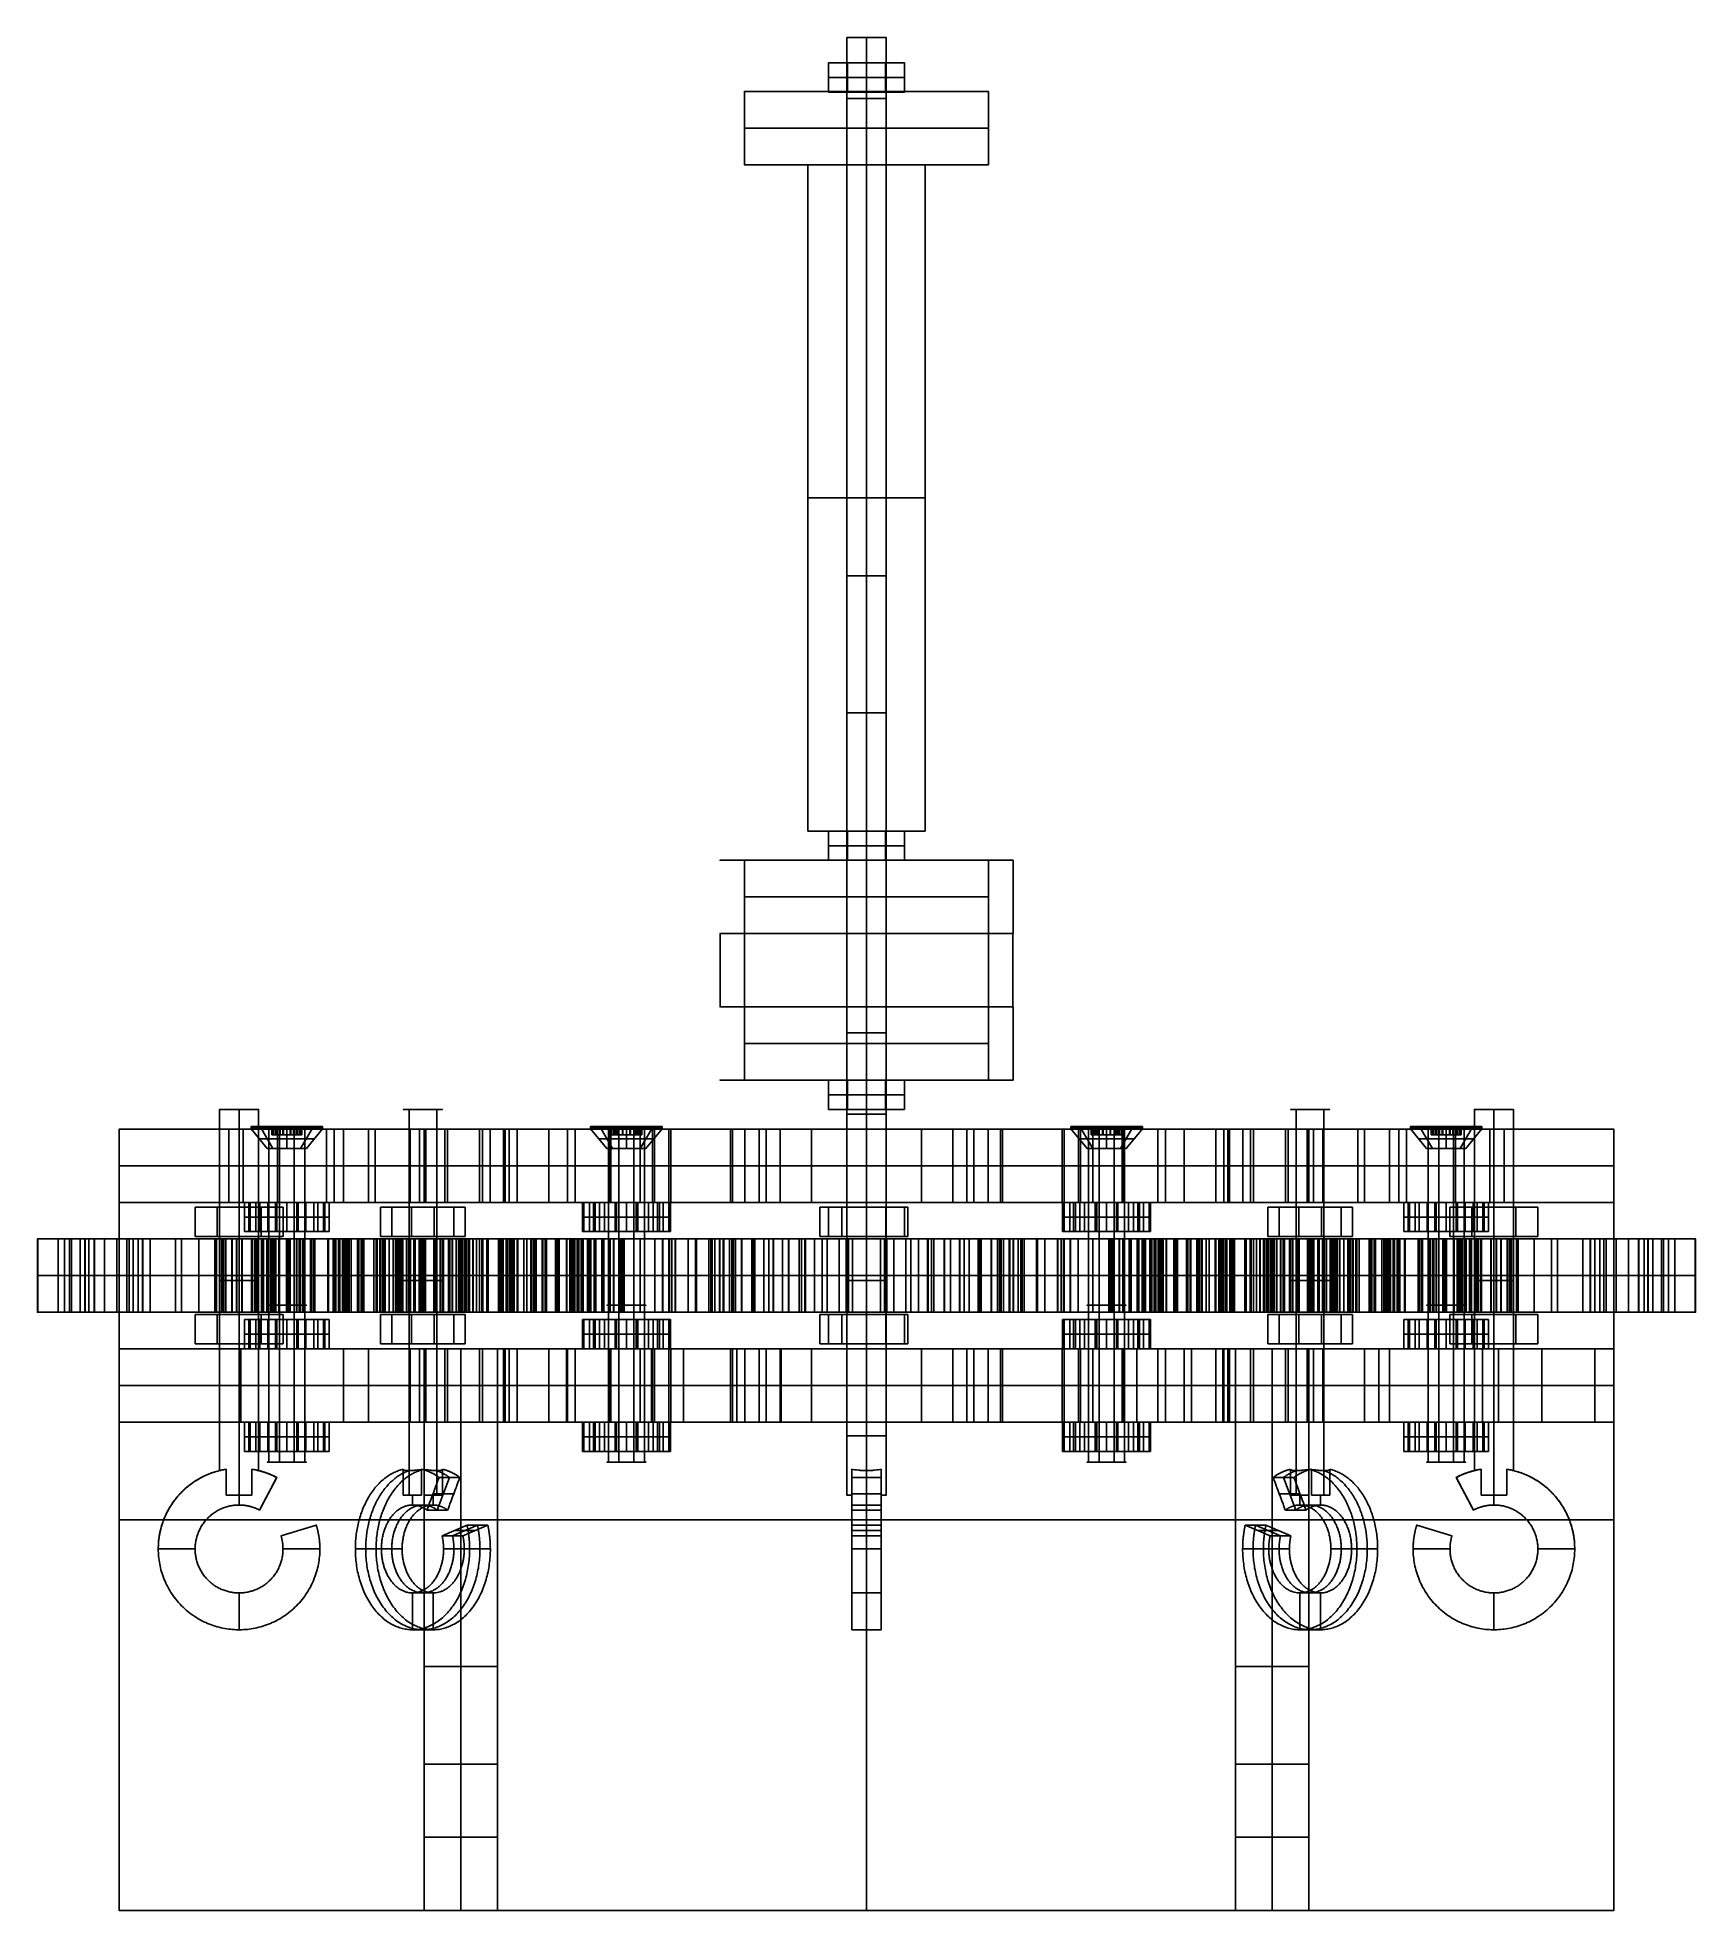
# Model space of a CAD drawing. Header units: millimetres. Extents: x -170 to 170, y -1654 to 210.
# Drawn here: x -169.7 to 169.7, y -173 to 210.5 of the extents above.
import ezdxf

# ---------------------------------------------------------------- set-up
doc = ezdxf.new("R2010")
doc.units = ezdxf.units.MM
doc.header["$MEASUREMENT"] = 0
doc.layers.add('V1', color=7, linetype='Continuous', true_color=0x000000)

msp = doc.modelspace()

# ---------------------------------------------------------------- linework, layer by layer
at = {"layer": 'V1'}
for p, q in [((-4, 210.48, 425), (4, 210.48, 425)), ((0, 210.48, 421), (0, 210.48, 429)), ((-4, 205.28, 424.96), (-7.79, 205.28, 424.96)), ((-4, 205.28, 425), (-4, 199.28, 425)), ((0, 205.28, 429), (0, 199.28, 429)), ((0, 205.28, 415.96), (0, 205.28, 421)), ((0, 205.28, 429), (0, 205.28, 433.96)), ((0, 205.28, 421), (0, 199.28, 421)), ((7.79, 205.28, 424.96), (4, 205.28, 424.96)), ((4, 205.28, 425), (4, 199.28, 425)), ((25, 199.43, 425), (-25, 199.43, 425)), ((0, 199.43, 450), (0, 199.43, 400)), ((-4, 199.28, 424.96), (-7.79, 199.28, 424.96)), ((-4, 198, 425), (4, 198, 425)), ((-4, 184.43, 425), (-4, 198, 425)), ((0, 199.28, 415.96), (0, 199.28, 421)), ((0, 199.28, 429), (0, 199.28, 433.96)), ((0, 184.43, 429), (0, 198, 429)), ((0, 198, 421), (0, 198, 429)), ((0, 184.43, 421), (0, 198, 421)), ((7.79, 199.28, 424.96), (4, 199.28, 424.96)), ((4, 184.43, 425), (4, 198, 425)), ((-4, 184.43, 425), (-25, 184.43, 425)), ((-12, 184.43, 425), (-4, 184.43, 425)), ((0, 184.43, 450), (0, 184.43, 429)), ((0, 184.43, 421), (0, 184.43, 400)), ((0, 184.43, 437), (0, 184.43, 429)), ((0, 184.43, 421), (0, 184.43, 413)), ((25, 184.43, 425), (4, 184.43, 425)), ((4, 184.43, 425), (12, 184.43, 425)), ((-4, 72.23, 255), (4, 72.23, 255)), ((0, 72.23, 251), (0, 72.23, 259)), ((-12, 48, 425), (-4, 48, 425)), ((-4, 48, 424.96), (-7.79, 48, 424.96)), ((-4, 42, 425), (-4, 48, 425)), ((0, 48, 437), (0, 48, 429)), ((0, 48, 421), (0, 48, 413)), ((0, 42, 429), (0, 48, 429)), ((0, 48, 415.96), (0, 48, 421)), ((0, 48, 429), (0, 48, 433.96)), ((0, 42, 421), (0, 48, 421)), ((4, 48, 425), (12, 48, 425)), ((7.79, 48, 424.96), (4, 48, 424.96)), ((4, 42, 425), (4, 48, 425)), ((-25, 42, 425), (-4, 42, 425)), ((-4, 42, 424.96), (-7.79, 42, 424.96)), ((-4, 27, 425), (-4, 42, 425)), ((0, 27, 429), (0, 42, 429)), ((0, 42, 450), (0, 42, 429)), ((0, 42, 421), (0, 42, 400)), ((0, 27, 421), (0, 42, 421)), ((0, 42, 415.96), (0, 42, 421)), ((0, 42, 429), (0, 42, 433.96)), ((4, 42, 425), (25, 42, 425)), ((4, 27, 425), (4, 42, 425)), ((7.79, 42, 424.96), (4, 42, 424.96)), ((-25, 27, 425), (-4, 27, 425)), ((0, 27, 450), (0, 27, 429)), ((0, 27, 421), (0, 27, 400)), ((4, 27, 425), (25, 27, 425)), ((-25, 12, 425), (-4, 12, 425)), ((-4, -3, 425), (-4, 12, 425)), ((0, -3, 429), (0, 12, 429)), ((0, 12, 450), (0, 12, 429)), ((0, 12, 421), (0, 12, 400)), ((0, -3, 421), (0, 12, 421)), ((4, 12, 425), (25, 12, 425)), ((4, -3, 425), (4, 12, 425)), ((-25, -3, 425), (-4, -3, 425)), ((-4, -3, 424.96), (-7.79, -3, 424.96)), ((-4, -9, 425), (-4, -3, 425)), ((0, -3, 450), (0, -3, 429)), ((0, -3, 421), (0, -3, 400)), ((0, -9, 429), (0, -3, 429)), ((0, -3, 415.96), (0, -3, 421)), ((0, -3, 429), (0, -3, 433.96)), ((0, -9, 421), (0, -3, 421)), ((4, -3, 425), (25, -3, 425)), ((7.79, -3, 424.96), (4, -3, 424.96)), ((4, -9, 425), (4, -3, 425)), ((-124.46, -9, 255), (-132.46, -9, 255)), ((-128.46, -9, 251), (-128.46, -9, 259)), ((-93.66, -9, 343), (-88, -9, 348.66)), ((-88, -9, 343), (-93.66, -9, 348.66)), ((-88, -9, 161.34), (-93.66, -9, 167)), ((-88, -9, 167), (-93.66, -9, 161.34)), ((-4, -9, 424.96), (-7.79, -9, 424.96)), ((-4, -9, 383.46), (4, -9, 383.46)), ((4, -9, 126.54), (-4, -9, 126.54)), ((-4, -10, 425), (4, -10, 425)), ((0, -9, 379.46), (0, -9, 387.46)), ((0, -9, 130.54), (0, -9, 122.54)), ((0, -9, 415.96), (0, -9, 421)), ((0, -9, 429), (0, -9, 433.96)), ((0, -10, 429), (0, -10, 421)), ((7.79, -9, 424.96), (4, -9, 424.96)), ((93.66, -9, 167), (88, -9, 161.34)), ((88, -9, 167), (93.66, -9, 161.34)), ((88, -9, 348.66), (93.66, -9, 343)), ((88, -9, 343), (93.66, -9, 348.66)), ((124.46, -9, 255), (132.46, -9, 255)), ((128.46, -9, 259), (128.46, -9, 251)), ((-122.23, -13.03, 204), (-153, -13.03, 204)), ((-153, -13.03, -7.5), (-153, -173.03, -7.5)), ((-121.41, -12.5, 304.16), (-126, -12.5, 304.16)), ((-122.68, -17, 304.16), (-126, -13, 304.16)), ((-123.86, -12.5, 211.02), (-120.91, -12.5, 208.07)), ((-120.61, -12.5, 203.91), (-123.86, -12.5, 200.66)), ((-121.51, -17, 203.01), (-123.86, -13, 200.66)), ((-121.51, -17, 208.67), (-123.86, -13, 211.02)), ((-115.94, -14.22, 304.16), (-121.41, -14.22, 304.16)), ((-116.45, -14.22, 203.61), (-120.91, -14.22, 208.07)), ((-116.74, -14.22, 207.78), (-120.61, -14.22, 203.91)), ((-118.68, -12.5, 311.48), (-118.68, -12.5, 307.32)), ((-118.68, -12.5, 301), (-118.68, -12.5, 296.84)), ((-118.68, -17, 300.16), (-118.68, -13, 296.84)), ((-118.68, -17, 308.16), (-118.68, -13, 311.48)), ((-118.68, -14.22, 301), (-118.68, -14.22, 307.32)), ((-113.5, -12.5, 211.02), (-116.74, -12.5, 207.78)), ((-116.45, -12.5, 203.61), (-113.5, -12.5, 200.66)), ((-111.36, -12.5, 304.16), (-115.94, -12.5, 304.16)), ((-115.85, -17, 203.01), (-113.5, -13, 200.66)), ((-115.85, -17, 208.67), (-113.5, -13, 211.02)), ((-90.81, -13.03, 204), (-115.13, -13.03, 204)), ((-114.68, -17, 304.16), (-111.36, -13, 304.16)), ((-56.48, -12.5, 136.32), (-52.32, -12.5, 136.32)), ((-53.16, -17, 136.32), (-56.48, -13, 136.32)), ((-51.39, -12.5, 371.45), (-54.34, -12.5, 368.5)), ((-51.09, -12.5, 375.61), (-54.34, -12.5, 378.86)), ((-51.99, -17, 376.51), (-54.34, -13, 378.86)), ((-51.99, -17, 370.85), (-54.34, -13, 368.5)), ((53.62, -13.03, 204), (-53.62, -13.03, 204)), ((-46, -14.22, 136.32), (-52.32, -14.22, 136.32)), ((-51.39, -14.22, 371.45), (-46.93, -14.22, 375.91)), ((-47.22, -14.22, 371.75), (-51.09, -14.22, 375.61)), ((-49.16, -12.5, 143.64), (-49.16, -12.5, 139.06)), ((-49.16, -12.5, 133.59), (-49.16, -12.5, 129)), ((-49.16, -17, 132.32), (-49.16, -13, 129)), ((-49.16, -17, 140.32), (-49.16, -13, 143.64)), ((-49.16, -14.22, 139.06), (-49.16, -14.22, 133.59)), ((-43.98, -12.5, 368.5), (-47.22, -12.5, 371.75)), ((-43.98, -12.5, 378.86), (-46.93, -12.5, 375.91)), ((-46.33, -17, 370.85), (-43.98, -13, 368.5)), ((-46.33, -17, 376.51), (-43.98, -13, 378.86)), ((-46, -12.5, 136.32), (-41.84, -12.5, 136.32)), ((-45.16, -17, 136.32), (-41.84, -13, 136.32)), ((0, -13.03, 408), (0, -13.03, 387.46)), ((0, -13.03, 379.46), (0, -13.03, 364)), ((0, -13.03, 329), (0, -13.03, 259)), ((0, -13.03, 251), (0, -13.03, 181)), ((0, -13.03, 146), (0, -13.03, 130.54)), ((0, -13.03, 122.54), (0, -13.03)), ((0, -13.03, -15), (0, -173.03, -15)), ((46, -12.5, 373.68), (41.84, -12.5, 373.68)), ((45.16, -17, 373.68), (41.84, -13, 373.68)), ((43.98, -12.5, 131.14), (46.93, -12.5, 134.09)), ((43.98, -12.5, 141.5), (47.22, -12.5, 138.25)), ((46.33, -17, 139.15), (43.98, -13, 141.5)), ((46.33, -17, 133.49), (43.98, -13, 131.14)), ((46, -14.22, 373.68), (52.32, -14.22, 373.68)), ((51.39, -14.22, 138.55), (46.93, -14.22, 134.09)), ((47.22, -14.22, 138.25), (51.09, -14.22, 134.39)), ((49.16, -12.5, 366.36), (49.16, -12.5, 370.94)), ((49.16, -12.5, 376.41), (49.16, -12.5, 381)), ((49.16, -17, 377.68), (49.16, -13, 381)), ((49.16, -17, 369.68), (49.16, -13, 366.36)), ((49.16, -14.22, 370.94), (49.16, -14.22, 376.41)), ((51.09, -12.5, 134.39), (54.34, -12.5, 131.14)), ((51.39, -12.5, 138.55), (54.34, -12.5, 141.5)), ((51.99, -17, 133.49), (54.34, -13, 131.14)), ((51.99, -17, 139.15), (54.34, -13, 141.5)), ((56.48, -12.5, 373.68), (52.32, -12.5, 373.68)), ((53.16, -17, 373.68), (56.48, -13, 373.68)), ((115.13, -13.03, 204), (90.81, -13.03, 204)), ((111.36, -12.5, 205.84), (115.94, -12.5, 205.84)), ((114.68, -17, 205.84), (111.36, -13, 205.84)), ((116.45, -12.5, 306.39), (113.5, -12.5, 309.34)), ((113.5, -12.5, 298.98), (116.75, -12.5, 302.22)), ((115.85, -17, 306.99), (113.5, -13, 309.34)), ((115.85, -17, 301.33), (113.5, -13, 298.98)), ((115.94, -14.22, 205.84), (121.41, -14.22, 205.84)), ((116.45, -14.22, 306.39), (120.91, -14.22, 301.93)), ((116.75, -14.22, 302.22), (120.61, -14.22, 306.09)), ((118.68, -12.5, 198.52), (118.68, -12.5, 202.68)), ((118.68, -12.5, 209), (118.68, -12.5, 213.16)), ((118.68, -17, 209.84), (118.68, -13, 213.16)), ((118.68, -17, 201.84), (118.68, -13, 198.52)), ((118.68, -14.22, 209), (118.68, -14.22, 202.68)), ((120.61, -12.5, 306.09), (123.86, -12.5, 309.34)), ((123.86, -12.5, 298.98), (120.91, -12.5, 301.93)), ((121.41, -12.5, 205.84), (126, -12.5, 205.84)), ((121.51, -17, 306.99), (123.86, -13, 309.34)), ((121.51, -17, 301.33), (123.86, -13, 298.98)), ((153, -13.03, 204), (122.23, -13.03, 204)), ((122.68, -17, 205.84), (126, -13, 205.84)), ((153, -173.03, -7.5), (153, -13.03, -7.5)), ((-153, -28.03, 25), (153, -28.03, 25)), ((-122.23, -28.03, 204), (-153, -28.03, 204)), ((-122.68, -28.03, 304.16), (-126.47, -28.03, 304.16)), ((-121.51, -28.03, 208.67), (-125.04, -28.03, 212.21)), ((-121.51, -28.03, 203.01), (-124.19, -28.03, 200.33)), ((-118.68, -28.03, 295.16), (-118.68, -28.03, 300.16)), ((-118.68, -28.03, 308.16), (-118.68, -28.03, 313.16)), ((-113.17, -28.03, 211.35), (-115.85, -28.03, 208.67)), ((-112.32, -28.03, 199.48), (-115.85, -28.03, 203.01)), ((-90.81, -28.03, 204), (-115.13, -28.03, 204)), ((-110.88, -28.03, 304.16), (-114.68, -28.03, 304.16)), ((-53.16, -28.03, 136.32), (-58.16, -28.03, 136.32)), ((-55.52, -28.03, 367.32), (-51.99, -28.03, 370.85)), ((-51.99, -28.03, 376.51), (-54.67, -28.03, 379.19)), ((53.62, -28.03, 204), (-53.62, -28.03, 204)), ((-49.16, -28.03, 144.11), (-49.16, -28.03, 140.32)), ((-49.16, -28.03, 132.32), (-49.16, -28.03, 128.53)), ((-43.65, -28.03, 368.17), (-46.33, -28.03, 370.85)), ((-46.33, -28.03, 376.51), (-42.79, -28.03, 380.04)), ((-40.16, -28.03, 136.32), (-45.16, -28.03, 136.32)), ((0, -28.03), (0, -28.03, 50)), ((0, -28.03, 408), (0, -28.03, 387.46)), ((0, -28.03, 379.46), (0, -28.03, 364)), ((0, -28.03, 329), (0, -28.03, 259)), ((0, -28.03, 251), (0, -28.03, 181)), ((0, -28.03, 146), (0, -28.03, 130.54)), ((0, -28.03, 122.54), (0, -28.03)), ((40.16, -28.03, 373.68), (45.16, -28.03, 373.68)), ((46.33, -28.03, 133.49), (42.79, -28.03, 129.96)), ((43.65, -28.03, 141.83), (46.33, -28.03, 139.15)), ((49.16, -28.03, 365.89), (49.16, -28.03, 369.68)), ((49.16, -28.03, 377.68), (49.16, -28.03, 381.47)), ((51.99, -28.03, 133.49), (54.67, -28.03, 130.81)), ((55.52, -28.03, 142.68), (51.99, -28.03, 139.15)), ((53.16, -28.03, 373.68), (58.16, -28.03, 373.68)), ((115.13, -28.03, 204), (90.81, -28.03, 204)), ((110.89, -28.03, 205.84), (114.68, -28.03, 205.84)), ((112.32, -28.03, 310.52), (115.85, -28.03, 306.99)), ((113.17, -28.03, 298.65), (115.85, -28.03, 301.33)), ((118.68, -28.03, 214.84), (118.68, -28.03, 209.84)), ((118.68, -28.03, 201.84), (118.68, -28.03, 196.84)), ((121.51, -28.03, 306.99), (124.19, -28.03, 309.67)), ((121.51, -28.03, 301.33), (125.04, -28.03, 297.79)), ((153, -28.03, 204), (122.23, -28.03, 204)), ((122.68, -28.03, 205.84), (126.47, -28.03, 205.84)), ((-122.68, -34.03, 304.16), (-126.47, -34.03, 304.16)), ((-121.51, -34.03, 208.67), (-125.04, -34.03, 212.21)), ((-121.51, -34.03, 203.01), (-124.19, -34.03, 200.33)), ((-118.68, -34.03, 295.16), (-118.68, -34.03, 300.16)), ((-118.68, -34.03, 308.16), (-118.68, -34.03, 313.16)), ((-113.17, -34.03, 211.35), (-115.85, -34.03, 208.67)), ((-112.32, -34.03, 199.48), (-115.85, -34.03, 203.01)), ((-110.88, -34.03, 304.16), (-114.68, -34.03, 304.16)), ((-53.16, -34.03, 136.32), (-58.16, -34.03, 136.32)), ((-55.52, -34.03, 367.32), (-51.99, -34.03, 370.85)), ((-51.99, -34.03, 376.51), (-54.67, -34.03, 379.19)), ((-49.16, -34.03, 144.11), (-49.16, -34.03, 140.32)), ((-49.16, -34.03, 132.32), (-49.16, -34.03, 128.53)), ((-43.65, -34.03, 368.17), (-46.33, -34.03, 370.85)), ((-46.33, -34.03, 376.51), (-42.79, -34.03, 380.04)), ((-40.16, -34.03, 136.32), (-45.16, -34.03, 136.32)), ((40.16, -34.03, 373.68), (45.16, -34.03, 373.68)), ((46.33, -34.03, 133.49), (42.79, -34.03, 129.96)), ((43.65, -34.03, 141.83), (46.33, -34.03, 139.15)), ((49.16, -34.03, 365.89), (49.16, -34.03, 369.68)), ((49.16, -34.03, 377.68), (49.16, -34.03, 381.47)), ((51.99, -34.03, 133.49), (54.67, -34.03, 130.81)), ((55.52, -34.03, 142.68), (51.99, -34.03, 139.15)), ((53.16, -34.03, 373.68), (58.16, -34.03, 373.68)), ((110.89, -34.03, 205.84), (114.68, -34.03, 205.84)), ((112.32, -34.03, 310.52), (115.85, -34.03, 306.99)), ((113.17, -34.03, 298.65), (115.85, -34.03, 301.33)), ((118.68, -34.03, 214.84), (118.68, -34.03, 209.84)), ((118.68, -34.03, 201.84), (118.68, -34.03, 196.84)), ((121.51, -34.03, 306.99), (124.19, -34.03, 309.67)), ((121.51, -34.03, 301.33), (125.04, -34.03, 297.79)), ((122.68, -34.03, 205.84), (126.47, -34.03, 205.84)), ((-169.73, -35.53, 255), (-132.46, -35.53, 255)), ((-128.46, -35.53, 213.73), (-128.46, -35.53, 251)), ((-128.46, -35.53, 259), (-128.46, -35.53, 296.27)), ((-127.74, -35.53, 164.17), (-94.83, -35.53, 164.17)), ((-127.16, -35.53, 345.83), (-94.83, -35.53, 345.83)), ((-124.46, -35.53, 255), (-87.18, -35.53, 255)), ((-90.83, -35.53, 127.26), (-90.83, -35.53, 160.17)), ((-90.83, -35.53, 168.17), (-90.83, -35.53, 201.07)), ((-90.83, -35.53, 309.5), (-90.83, -35.53, 341.83)), ((-90.83, -35.53, 349.83), (-90.83, -35.53, 382.16)), ((-86.83, -35.53, 164.17), (-53.93, -35.53, 164.17)), ((-86.83, -35.53, 345.83), (-54.5, -35.53, 345.83)), ((-86.72, -35.53, 255), (-4, -35.53, 255)), ((-31.85, -35.53, 126.54), (-4, -35.53, 126.54)), ((-31.85, -35.53, 383.46), (-4, -35.53, 383.46)), ((0, -35.53, 94.7), (0, -35.53, 122.54)), ((0, -35.53, 130.54), (0, -35.53, 158.39)), ((0, -35.53, 351.61), (0, -35.53, 379.46)), ((0, -35.53, 387.46), (0, -35.53, 415.3)), ((0, -35.53, 158.73), (0, -35.53, 251)), ((0, -35.53, 259), (0, -35.53, 351.27)), ((4, -35.53, 126.54), (31.85, -35.53, 126.54)), ((4, -35.53, 383.46), (31.85, -35.53, 383.46)), ((4, -35.53, 255), (86.72, -35.53, 255)), ((53.93, -35.53, 345.83), (86.83, -35.53, 345.83)), ((54.5, -35.53, 164.17), (86.83, -35.53, 164.17)), ((87.18, -35.53, 255), (124.46, -35.53, 255)), ((90.83, -35.53, 308.93), (90.83, -35.53, 341.83)), ((90.83, -35.53, 349.83), (90.83, -35.53, 382.74)), ((90.83, -35.53, 127.84), (90.83, -35.53, 160.17)), ((90.83, -35.53, 168.17), (90.83, -35.53, 200.5)), ((94.83, -35.53, 345.83), (127.74, -35.53, 345.83)), ((94.83, -35.53, 164.17), (127.16, -35.53, 164.17)), ((128.46, -35.53, 213.73), (128.46, -35.53, 251)), ((128.46, -35.53, 259), (128.46, -35.53, 296.27)), ((132.46, -35.53, 255), (169.73, -35.53, 255)), ((-153, -43.03, 25), (153, -43.03, 25)), ((-153, -43.03, 25), (153, -43.03, 25)), ((0, -43.03), (0, -43.03, 50)), ((0, -43.03), (0, -43.03, 50)), ((-169.73, -50.53, 255), (-132.46, -50.53, 255)), ((-128.46, -50.53, 213.73), (-128.46, -50.53, 251)), ((-128.46, -50.53, 259), (-128.46, -50.53, 296.27)), ((-127.74, -50.53, 164.17), (-94.83, -50.53, 164.17)), ((-127.16, -50.53, 345.83), (-94.83, -50.53, 345.83)), ((-122.68, -52.03, 304.16), (-126.47, -52.03, 304.16)), ((-121.51, -52.03, 208.67), (-125.04, -52.03, 212.21)), ((-124.46, -50.53, 255), (-87.18, -50.53, 255)), ((-121.51, -52.03, 203.01), (-124.19, -52.03, 200.33)), ((-118.68, -52.03, 295.16), (-118.68, -52.03, 300.16)), ((-118.68, -52.03, 308.16), (-118.68, -52.03, 313.16)), ((-113.17, -52.03, 211.35), (-115.85, -52.03, 208.67)), ((-112.32, -52.03, 199.48), (-115.85, -52.03, 203.01)), ((-110.88, -52.03, 304.16), (-114.68, -52.03, 304.16)), ((-90.83, -50.53, 127.26), (-90.83, -50.53, 160.17)), ((-90.83, -50.53, 168.17), (-90.83, -50.53, 201.07)), ((-90.83, -50.53, 309.5), (-90.83, -50.53, 341.83)), ((-90.83, -50.53, 349.83), (-90.83, -50.53, 382.16)), ((-86.83, -50.53, 164.17), (-53.93, -50.53, 164.17)), ((-86.83, -50.53, 345.83), (-54.5, -50.53, 345.83)), ((-86.72, -50.53, 255), (-4, -50.53, 255)), ((-53.16, -52.03, 136.32), (-58.16, -52.03, 136.32)), ((-55.52, -52.03, 367.32), (-51.99, -52.03, 370.85)), ((-51.99, -52.03, 376.51), (-54.67, -52.03, 379.19)), ((-49.16, -52.03, 144.11), (-49.16, -52.03, 140.32)), ((-49.16, -52.03, 132.32), (-49.16, -52.03, 128.53)), ((-43.65, -52.03, 368.17), (-46.33, -52.03, 370.85)), ((-46.33, -52.03, 376.51), (-42.79, -52.03, 380.04)), ((-40.16, -52.03, 136.32), (-45.16, -52.03, 136.32)), ((-31.85, -50.53, 126.54), (-4, -50.53, 126.54)), ((-31.85, -50.53, 383.46), (-4, -50.53, 383.46)), ((0, -50.53, 94.7), (0, -50.53, 122.54)), ((0, -50.53, 130.54), (0, -50.53, 158.39)), ((0, -50.53, 351.61), (0, -50.53, 379.46)), ((0, -50.53, 387.46), (0, -50.53, 415.3)), ((0, -50.53, 158.73), (0, -50.53, 251)), ((0, -50.53, 259), (0, -50.53, 351.27)), ((4, -50.53, 126.54), (31.85, -50.53, 126.54)), ((4, -50.53, 383.46), (31.85, -50.53, 383.46)), ((4, -50.53, 255), (86.72, -50.53, 255)), ((40.16, -52.03, 373.68), (45.16, -52.03, 373.68)), ((46.33, -52.03, 133.49), (42.79, -52.03, 129.96)), ((43.65, -52.03, 141.83), (46.33, -52.03, 139.15)), ((49.16, -52.03, 365.89), (49.16, -52.03, 369.68)), ((49.16, -52.03, 377.68), (49.16, -52.03, 381.47)), ((51.99, -52.03, 133.49), (54.67, -52.03, 130.81)), ((55.52, -52.03, 142.68), (51.99, -52.03, 139.15)), ((53.16, -52.03, 373.68), (58.16, -52.03, 373.68)), ((53.93, -50.53, 345.83), (86.83, -50.53, 345.83)), ((54.5, -50.53, 164.17), (86.83, -50.53, 164.17)), ((87.18, -50.53, 255), (124.46, -50.53, 255)), ((90.83, -50.53, 308.93), (90.83, -50.53, 341.83)), ((90.83, -50.53, 349.83), (90.83, -50.53, 382.74)), ((90.83, -50.53, 127.84), (90.83, -50.53, 160.17)), ((90.83, -50.53, 168.17), (90.83, -50.53, 200.5)), ((94.83, -50.53, 345.83), (127.74, -50.53, 345.83)), ((94.83, -50.53, 164.17), (127.16, -50.53, 164.17)), ((110.89, -52.03, 205.84), (114.68, -52.03, 205.84)), ((112.32, -52.03, 310.52), (115.85, -52.03, 306.99)), ((113.17, -52.03, 298.65), (115.85, -52.03, 301.33)), ((118.68, -52.03, 214.84), (118.68, -52.03, 209.84)), ((118.68, -52.03, 201.84), (118.68, -52.03, 196.84)), ((121.51, -52.03, 306.99), (124.19, -52.03, 309.67)), ((121.51, -52.03, 301.33), (125.04, -52.03, 297.79)), ((122.68, -52.03, 205.84), (126.47, -52.03, 205.84)), ((128.46, -50.53, 213.73), (128.46, -50.53, 251)), ((128.46, -50.53, 259), (128.46, -50.53, 296.27)), ((132.46, -50.53, 255), (169.73, -50.53, 255)), ((-153, -58.03, 25), (153, -58.03, 25)), ((-153, -58.03, 241.48), (-108.16, -58.03, 241.48)), ((-122.68, -58.03, 304.16), (-126.47, -58.03, 304.16)), ((-121.51, -58.03, 208.67), (-125.04, -58.03, 212.21)), ((-121.51, -58.03, 203.01), (-124.19, -58.03, 200.33)), ((-118.68, -58.03, 295.16), (-118.68, -58.03, 300.16)), ((-118.68, -58.03, 308.16), (-118.68, -58.03, 313.16)), ((-113.17, -58.03, 211.35), (-115.85, -58.03, 208.67)), ((-112.32, -58.03, 199.48), (-115.85, -58.03, 203.01)), ((-110.88, -58.03, 304.16), (-114.68, -58.03, 304.16)), ((-90.58, -58.03, 94.08), (-75.58, -58.03, 94.08)), ((-83.08, -58.03, 109.08), (-83.08, -58.03, 79.08)), ((-73.06, -58.03, 241.48), (73.06, -58.03, 241.48)), ((-53.16, -58.03, 136.32), (-58.16, -58.03, 136.32)), ((-55.52, -58.03, 367.32), (-51.99, -58.03, 370.85)), ((-51.99, -58.03, 376.51), (-54.67, -58.03, 379.19)), ((-49.16, -58.03, 144.11), (-49.16, -58.03, 140.32)), ((-49.16, -58.03, 132.32), (-49.16, -58.03, 128.53)), ((-43.65, -58.03, 368.17), (-46.33, -58.03, 370.85)), ((-46.33, -58.03, 376.51), (-42.79, -58.03, 380.04)), ((-40.16, -58.03, 136.32), (-45.16, -58.03, 136.32)), ((0, -58.03), (0, -58.03, 50)), ((0, -58.03, 482.97), (0, -58.03, 462.97)), ((0, -58.03, 427.97), (0, -58.03, 387.46)), ((0, -58.03, 379.46), (0, -58.03, 364)), ((0, -58.03, 329), (0, -58.03, 259)), ((0, -58.03, 251), (0, -58.03, 181)), ((0, -58.03, 146), (0, -58.03, 130.54)), ((0, -58.03, 122.54), (0, -58.03)), ((40.16, -58.03, 373.68), (45.16, -58.03, 373.68)), ((46.33, -58.03, 133.49), (42.79, -58.03, 129.96)), ((43.65, -58.03, 141.83), (46.33, -58.03, 139.15)), ((49.16, -58.03, 365.89), (49.16, -58.03, 369.68)), ((49.16, -58.03, 377.68), (49.16, -58.03, 381.47)), ((51.99, -58.03, 133.49), (54.67, -58.03, 130.81)), ((55.52, -58.03, 142.68), (51.99, -58.03, 139.15)), ((53.16, -58.03, 373.68), (58.16, -58.03, 373.68)), ((90.58, -58.03, 94.08), (75.58, -58.03, 94.08)), ((83.08, -58.03, 109.08), (83.08, -58.03, 79.08)), ((108.16, -58.03, 241.48), (153, -58.03, 241.48)), ((110.89, -58.03, 205.84), (114.68, -58.03, 205.84)), ((112.32, -58.03, 310.52), (115.85, -58.03, 306.99)), ((113.17, -58.03, 298.65), (115.85, -58.03, 301.33)), ((118.68, -58.03, 214.84), (118.68, -58.03, 209.84)), ((118.68, -58.03, 201.84), (118.68, -58.03, 196.84)), ((121.51, -58.03, 306.99), (124.19, -58.03, 309.67)), ((121.51, -58.03, 301.33), (125.04, -58.03, 297.79)), ((122.68, -58.03, 205.84), (126.47, -58.03, 205.84)), ((-122.68, -73.03, 304.16), (-126.47, -73.03, 304.16)), ((-121.51, -73.03, 208.67), (-125.04, -73.03, 212.21)), ((-121.51, -73.03, 203.01), (-124.19, -73.03, 200.33)), ((-118.68, -73.03, 295.16), (-118.68, -73.03, 300.16)), ((-118.68, -73.03, 308.16), (-118.68, -73.03, 313.16)), ((-113.17, -73.03, 211.35), (-115.85, -73.03, 208.67)), ((-112.32, -73.03, 199.48), (-115.85, -73.03, 203.01)), ((-110.88, -73.03, 304.16), (-114.68, -73.03, 304.16)), ((-53.16, -73.03, 136.32), (-58.16, -73.03, 136.32)), ((-55.52, -73.03, 367.32), (-51.99, -73.03, 370.85)), ((-51.99, -73.03, 376.51), (-54.67, -73.03, 379.19)), ((-49.16, -73.03, 144.11), (-49.16, -73.03, 140.32)), ((-49.16, -73.03, 132.32), (-49.16, -73.03, 128.53)), ((-43.65, -73.03, 368.17), (-46.33, -73.03, 370.85)), ((-46.33, -73.03, 376.51), (-42.79, -73.03, 380.04)), ((-40.16, -73.03, 136.32), (-45.16, -73.03, 136.32)), ((-4, -75.8, 255), (4, -75.8, 255)), ((0, -75.8, 259), (0, -75.8, 251)), ((40.16, -73.03, 373.68), (45.16, -73.03, 373.68)), ((46.33, -73.03, 133.49), (42.79, -73.03, 129.96)), ((43.65, -73.03, 141.83), (46.33, -73.03, 139.15)), ((49.16, -73.03, 365.89), (49.16, -73.03, 369.68)), ((49.16, -73.03, 377.68), (49.16, -73.03, 381.47)), ((51.99, -73.03, 133.49), (54.67, -73.03, 130.81)), ((55.52, -73.03, 142.68), (51.99, -73.03, 139.15)), ((53.16, -73.03, 373.68), (58.16, -73.03, 373.68)), ((110.89, -73.03, 205.84), (114.68, -73.03, 205.84)), ((112.32, -73.03, 310.52), (115.85, -73.03, 306.99)), ((113.17, -73.03, 298.65), (115.85, -73.03, 301.33)), ((118.68, -73.03, 214.84), (118.68, -73.03, 209.84)), ((118.68, -73.03, 201.84), (118.68, -73.03, 196.84)), ((121.51, -73.03, 306.99), (124.19, -73.03, 309.67)), ((121.51, -73.03, 301.33), (125.04, -73.03, 297.79)), ((122.68, -73.03, 205.84), (126.47, -73.03, 205.84)), ((-122.68, -79.03, 304.16), (-126.47, -79.03, 304.16)), ((-121.51, -79.03, 208.67), (-125.04, -79.03, 212.21)), ((-121.51, -79.03, 203.01), (-124.19, -79.03, 200.33)), ((-118.68, -79.03, 295.16), (-118.68, -79.03, 300.16)), ((-118.68, -79.03, 308.16), (-118.68, -79.03, 313.16)), ((-113.17, -79.03, 211.35), (-115.85, -79.03, 208.67)), ((-112.32, -79.03, 199.48), (-115.85, -79.03, 203.01)), ((-110.88, -79.03, 304.16), (-114.68, -79.03, 304.16)), ((-53.16, -79.03, 136.32), (-58.16, -79.03, 136.32)), ((-55.52, -79.03, 367.32), (-51.99, -79.03, 370.85)), ((-51.99, -79.03, 376.51), (-54.67, -79.03, 379.19)), ((-49.16, -79.03, 144.11), (-49.16, -79.03, 140.32)), ((-49.16, -79.03, 132.32), (-49.16, -79.03, 128.53)), ((-43.65, -79.03, 368.17), (-46.33, -79.03, 370.85)), ((-46.33, -79.03, 376.51), (-42.79, -79.03, 380.04)), ((-40.16, -79.03, 136.32), (-45.16, -79.03, 136.32)), ((40.16, -79.03, 373.68), (45.16, -79.03, 373.68)), ((46.33, -79.03, 133.49), (42.79, -79.03, 129.96)), ((43.65, -79.03, 141.83), (46.33, -79.03, 139.15)), ((49.16, -79.03, 365.89), (49.16, -79.03, 369.68)), ((49.16, -79.03, 377.68), (49.16, -79.03, 381.47)), ((51.99, -79.03, 133.49), (54.67, -79.03, 130.81)), ((55.52, -79.03, 142.68), (51.99, -79.03, 139.15)), ((53.16, -79.03, 373.68), (58.16, -79.03, 373.68)), ((110.89, -79.03, 205.84), (114.68, -79.03, 205.84)), ((112.32, -79.03, 310.52), (115.85, -79.03, 306.99)), ((113.17, -79.03, 298.65), (115.85, -79.03, 301.33)), ((118.68, -79.03, 214.84), (118.68, -79.03, 209.84)), ((118.68, -79.03, 201.84), (118.68, -79.03, 196.84)), ((121.51, -79.03, 306.99), (124.19, -79.03, 309.67)), ((121.51, -79.03, 301.33), (125.04, -79.03, 297.79)), ((122.68, -79.03, 205.84), (126.47, -79.03, 205.84)), ((-120.75, -84.36, 255), (-124.27, -91.04, 255)), ((-122.37, -81.21, 305.69), (-114.98, -81.21, 302.63)), ((-122.37, -81.21, 204.31), (-114.98, -81.21, 207.37)), ((-120.21, -81.21, 300.46), (-117.15, -81.21, 307.85)), ((-117.15, -81.21, 202.15), (-120.21, -81.21, 209.54)), ((-85.39, -84.36, 340.39), (-87.87, -91.04, 342.87)), ((-85.39, -84.36, 169.61), (-87.87, -91.04, 167.13)), ((-52.85, -81.21, 372.15), (-45.46, -81.21, 375.21)), ((-45.46, -81.21, 134.79), (-52.85, -81.21, 137.85)), ((-50.69, -81.21, 377.37), (-47.63, -81.21, 369.98)), ((-50.69, -81.21, 132.63), (-47.63, -81.21, 140.02)), ((0, -84.36, 375.75), (0, -91.04, 379.27)), ((0, -84.36, 134.25), (0, -91.04, 130.73)), ((45.46, -81.21, 375.21), (52.85, -81.21, 372.15)), ((52.85, -81.21, 137.85), (45.46, -81.21, 134.79)), ((50.69, -81.21, 377.37), (47.63, -81.21, 369.98)), ((50.69, -81.21, 132.63), (47.63, -81.21, 140.02)), ((85.39, -84.36, 169.61), (87.87, -91.04, 167.13)), ((85.39, -84.36, 340.39), (87.87, -91.04, 342.87)), ((122.37, -81.21, 204.31), (114.98, -81.21, 207.37)), ((122.37, -81.21, 305.69), (114.98, -81.21, 302.63)), ((120.21, -81.21, 209.54), (117.15, -81.21, 202.15)), ((117.15, -81.21, 307.85), (120.21, -81.21, 300.46)), ((120.75, -84.36, 255), (124.27, -91.04, 255)), ((-128.46, -88, 251), (-128.46, -88, 252)), ((-128.46, -90, 252), (-128.46, -88, 252)), ((-128.46, -88, 258), (-128.46, -88, 259)), ((-128.46, -90, 258), (-128.46, -88, 258)), ((-122.51, -87.7, 252), (-122.51, -87.7, 258)), ((-93.66, -88, 343), (-92.95, -88, 343.71)), ((-92.95, -88, 166.29), (-93.66, -88, 167)), ((-92.95, -90, 343.71), (-92.95, -88, 343.71)), ((-92.95, -90, 166.29), (-92.95, -88, 166.29)), ((-88.75, -87.7, 339.51), (-84.51, -87.7, 343.75)), ((-84.51, -87.7, 166.25), (-88.75, -87.7, 170.49)), ((-88.71, -88, 347.95), (-88, -88, 348.66)), ((-88.71, -90, 347.95), (-88.71, -88, 347.95)), ((-88, -88, 161.34), (-88.71, -88, 162.05)), ((-88.71, -90, 162.05), (-88.71, -88, 162.05)), ((-4, -88, 383.46), (-3, -88, 383.46)), ((-3, -88, 126.54), (-4, -88, 126.54)), ((-3, -87.7, 377.51), (3, -87.7, 377.51)), ((3, -87.7, 132.49), (-3, -87.7, 132.49)), ((-3, -90, 383.46), (-3, -88, 383.46)), ((-3, -90, 126.54), (-3, -88, 126.54)), ((3, -88, 383.46), (4, -88, 383.46)), ((3, -90, 383.46), (3, -88, 383.46)), ((4, -88, 126.54), (3, -88, 126.54)), ((3, -90, 126.54), (3, -88, 126.54)), ((88.75, -87.7, 170.49), (84.51, -87.7, 166.25)), ((84.51, -87.7, 343.75), (88.75, -87.7, 339.51)), ((88.71, -88, 162.05), (88, -88, 161.34)), ((88, -88, 348.66), (88.71, -88, 347.95)), ((88.71, -90, 162.05), (88.71, -88, 162.05)), ((88.71, -90, 347.95), (88.71, -88, 347.95)), ((93.66, -88, 167), (92.95, -88, 166.29)), ((92.95, -90, 166.29), (92.95, -88, 166.29)), ((92.95, -88, 343.71), (93.66, -88, 343)), ((92.95, -90, 343.71), (92.95, -88, 343.71)), ((122.51, -87.7, 258), (122.51, -87.7, 252)), ((128.46, -88, 259), (128.46, -88, 258)), ((128.46, -90, 258), (128.46, -88, 258)), ((128.46, -88, 252), (128.46, -88, 251)), ((128.46, -90, 252), (128.46, -88, 252)), ((-153, -93.03, -15), (-153, -93.03)), ((-153, -93.03, -15), (153, -93.03, -15)), ((-112.66, -94.1, 255), (-119.86, -96.33, 255)), ((-116.26, -95.21, 252), (-116.26, -95.21, 258)), ((-79.66, -94.1, 334.66), (-84.76, -96.33, 339.76)), ((-79.66, -94.1, 175.34), (-84.76, -96.33, 170.24)), ((-84.33, -95.21, 335.09), (-80.09, -95.21, 339.33)), ((-80.09, -95.21, 170.67), (-84.33, -95.21, 174.91)), ((-3, -95.21, 371.26), (3, -95.21, 371.26)), ((3, -95.21, 138.74), (-3, -95.21, 138.74)), ((0, -94.1, 367.66), (0, -96.33, 374.86)), ((0, -94.1, 142.34), (0, -96.33, 135.14)), ((79.66, -94.1, 175.34), (84.76, -96.33, 170.24)), ((79.66, -94.1, 334.66), (84.76, -96.33, 339.76)), ((84.33, -95.21, 174.91), (80.09, -95.21, 170.67)), ((80.09, -95.21, 339.33), (84.33, -95.21, 335.09)), ((112.66, -94.1, 255), (119.86, -96.33, 255)), ((116.26, -95.21, 258), (116.26, -95.21, 252)), ((153, -93.03, -15), (153, -93.03)), ((-137.46, -99, 252), (-145, -99, 252)), ((-137.46, -99, 258), (-145, -99, 258)), ((-111.91, -99, 252), (-119.46, -99, 252)), ((-111.91, -99, 258), (-119.46, -99, 258)), ((-99.32, -99, 350.08), (-104.65, -99, 355.41)), ((-99.32, -99, 159.92), (-104.65, -99, 154.59)), ((-95.08, -99, 354.32), (-100.41, -99, 359.65)), ((-95.08, -99, 155.68), (-100.41, -99, 150.35)), ((-81.26, -99, 332.01), (-86.59, -99, 337.35)), ((-81.26, -99, 177.99), (-86.59, -99, 172.65)), ((-77.01, -99, 336.26), (-82.35, -99, 341.59)), ((-77.01, -99, 173.74), (-82.35, -99, 168.41)), ((-3, -99, 366.91), (-3, -99, 374.46)), ((-3, -99, 392.46), (-3, -99, 400)), ((-3, -99, 143.09), (-3, -99, 135.54)), ((-3, -99, 117.54), (-3, -99, 110)), ((3, -99, 366.91), (3, -99, 374.46)), ((3, -99, 392.46), (3, -99, 400)), ((3, -99, 143.09), (3, -99, 135.54)), ((3, -99, 117.54), (3, -99, 110)), ((77.01, -99, 173.74), (82.35, -99, 168.41)), ((77.01, -99, 336.26), (82.35, -99, 341.59)), ((81.26, -99, 177.99), (86.59, -99, 172.65)), ((81.26, -99, 332.01), (86.59, -99, 337.35)), ((95.08, -99, 155.68), (100.41, -99, 150.35)), ((95.08, -99, 354.32), (100.41, -99, 359.65)), ((99.32, -99, 159.92), (104.65, -99, 154.59)), ((99.32, -99, 350.08), (104.65, -99, 355.41)), ((111.91, -99, 258), (119.46, -99, 258)), ((111.91, -99, 252), (119.46, -99, 252)), ((137.46, -99, 258), (145, -99, 258)), ((137.46, -99, 252), (145, -99, 252)), ((-128.46, -115.54, 252), (-128.46, -108, 252)), ((-128.46, -115.54, 258), (-128.46, -108, 258)), ((-92.95, -115.54, 343.71), (-92.95, -108, 343.71)), ((-92.95, -115.54, 166.29), (-92.95, -108, 166.29)), ((-88.71, -115.54, 347.95), (-88.71, -108, 347.95)), ((-88.71, -115.54, 162.05), (-88.71, -108, 162.05)), ((-3, -115.54, 383.46), (-3, -108, 383.46)), ((-3, -115.54, 126.54), (-3, -108, 126.54)), ((3, -115.54, 383.46), (3, -108, 383.46)), ((3, -115.54, 126.54), (3, -108, 126.54)), ((88.71, -115.54, 162.05), (88.71, -108, 162.05)), ((88.71, -115.54, 347.95), (88.71, -108, 347.95)), ((92.95, -115.54, 166.29), (92.95, -108, 166.29)), ((92.95, -115.54, 343.71), (92.95, -108, 343.71)), ((128.46, -115.54, 258), (128.46, -108, 258)), ((128.46, -115.54, 252), (128.46, -108, 252)), ((-83.08, -173.03, -15), (-83.08, -143.03, -15)), ((83.08, -173.03, -15), (83.08, -143.03, -15)), ((-90.58, -158.03, -15), (-75.58, -158.03, -15)), ((90.58, -158.03, -15), (75.58, -158.03, -15))]:
    msp.add_line(p, q, dxfattribs=at)
at = {"layer": 'V1', "extrusion": (-1.53631e-16, 1, 0)}
for centre in [(0, 425, 210.48), (0, 425, 198)]:
    msp.add_circle(centre, 4, dxfattribs=at)
at = {"layer": 'V1', "extrusion": (-1.53631e-16, 1, -2.42387e-46)}
msp.add_circle((0, 425, -10), 4, dxfattribs=at)
at = {"layer": 'V1', "extrusion": (6.67277e-16, 1, 7.68154e-17)}
msp.add_circle((118.68, 304.16, -13), 7.32, dxfattribs=at)
at = {"layer": 'V1', "extrusion": (4.17519e-16, 1, 5.26153e-16)}
msp.add_circle((118.68, 205.84, -13), 7.32, dxfattribs=at)
at = {"layer": 'V1', "extrusion": (6.14523e-16, 1, 6.14523e-16)}
msp.add_circle((118.68, 304.16, -15), 5.66, dxfattribs=at)
at = {"layer": 'V1', "extrusion": (0, 1, 6.14523e-16)}
msp.add_circle((118.68, 205.84, -15), 5.66, dxfattribs=at)
at = {"layer": 'V1', "extrusion": (5.26153e-16, 1, -4.17519e-16)}
msp.add_circle((49.16, 373.68, -13), 7.32, dxfattribs=at)
at = {"layer": 'V1', "extrusion": (-7.68154e-17, 1, 6.67277e-16)}
msp.add_circle((49.16, 136.32, -13), 7.32, dxfattribs=at)
at = {"layer": 'V1', "extrusion": (6.14523e-16, 1, 0)}
msp.add_circle((49.16, 373.68, -15), 5.66, dxfattribs=at)
at = {"layer": 'V1', "extrusion": (-7.68154e-17, 1, 6.14523e-16)}
msp.add_circle((49.16, 136.32, -15), 5.66, dxfattribs=at)
at = {"layer": 'V1', "extrusion": (7.68154e-17, 1, -6.67277e-16)}
msp.add_circle((-49.16, 373.68, -13), 7.32, dxfattribs=at)
at = {"layer": 'V1', "extrusion": (-5.26153e-16, 1, 4.17519e-16)}
msp.add_circle((-49.16, 136.32, -13), 7.32, dxfattribs=at)
at = {"layer": 'V1', "extrusion": (7.68154e-17, 1, -6.14523e-16)}
msp.add_circle((-49.16, 373.68, -15), 5.66, dxfattribs=at)
at = {"layer": 'V1', "extrusion": (-6.14523e-16, 1, 6.14523e-16)}
msp.add_circle((-49.16, 136.32, -15), 5.66, dxfattribs=at)
at = {"layer": 'V1', "extrusion": (-6.67277e-16, 1, -7.68154e-17)}
msp.add_circle((-118.68, 205.84, -13), 7.32, dxfattribs=at)
at = {"layer": 'V1', "extrusion": (-4.17519e-16, 1, -5.26153e-16)}
msp.add_circle((-118.68, 304.16, -13), 7.32, dxfattribs=at)
at = {"layer": 'V1', "extrusion": (-6.14523e-16, 1, 0)}
msp.add_circle((-118.68, 205.84, -15), 5.66, dxfattribs=at)
at = {"layer": 'V1', "extrusion": (-6.14523e-16, 1, -6.14523e-16)}
msp.add_circle((-118.68, 304.16, -15), 5.66, dxfattribs=at)
at = {"layer": 'V1', "extrusion": (-9.061e-17, 1, 1.80234e-17)}
for start, end in [(315, 67.5), (67.5, 315)]:
    msp.add_arc((118.68, 205.84, -17), 4, start, end, dxfattribs=at)
at = {"layer": 'V1', "extrusion": (-5.13264e-17, 1, 7.68154e-17)}
for start, end in [(112.5, 360), (360, 112.5)]:
    msp.add_arc((118.68, 304.16, -17), 4, start, end, dxfattribs=at)
at = {"layer": 'V1', "extrusion": (1.80234e-17, 1, 9.061e-17)}
for start, end in [(157.5, 45), (45, 157.5)]:
    msp.add_arc((49.16, 373.68, -17), 4, start, end, dxfattribs=at)
at = {"layer": 'V1', "extrusion": (-7.68154e-17, 1, -5.13264e-17)}
for start, end in [(270, 22.5), (22.5, 270)]:
    msp.add_arc((49.16, 136.32, -17), 4, start, end, dxfattribs=at)
at = {"layer": 'V1', "extrusion": (-1.80234e-17, 1, -9.061e-17)}
for start, end in [(337.5, 225), (225, 337.5)]:
    msp.add_arc((-49.16, 136.32, -17), 4, start, end, dxfattribs=at)
at = {"layer": 'V1', "extrusion": (7.68154e-17, 1, 5.13264e-17)}
for start, end in [(202.5, 90), (90, 202.5)]:
    msp.add_arc((-49.16, 373.68, -17), 4, start, end, dxfattribs=at)
at = {"layer": 'V1', "extrusion": (9.061e-17, 1, -1.80234e-17)}
for start, end in [(247.5, 135), (135, 247.5)]:
    msp.add_arc((-118.68, 304.16, -17), 4, start, end, dxfattribs=at)
at = {"layer": 'V1', "extrusion": (5.13264e-17, 1, -7.68154e-17)}
for start, end in [(292.5, 180), (180, 292.5)]:
    msp.add_arc((-118.68, 205.84, -17), 4, start, end, dxfattribs=at)
at = {"layer": 'V1'}
for points, degree in [([(-4, -10, 425), (-4, 100.24, 425), (-4, 210.48, 425)], 2), ([(0, -10, 429), (0, 100.24, 429), (0, 210.48, 429)], 2), ([(0, -10, 421), (0, 100.24, 421), (0, 210.48, 421)], 2), ([(4, -10, 425), (4, 100.24, 425), (4, 210.48, 425)], 2), ([(0, 205.28, 415.96), (-3.9, 205.28, 418.21), (-7.79, 205.28, 420.46)], 2), ([(-7.79, 205.28, 420.46), (-7.79, 202.28, 420.46), (-7.79, 199.28, 420.46)], 2), ([(-7.79, 205.28, 420.46), (-7.79, 205.28, 424.96), (-7.79, 205.28, 429.46)], 2), ([(-7.79, 205.28, 429.46), (-7.79, 202.28, 429.46), (-7.79, 199.28, 429.46)], 2), ([(-7.79, 205.28, 429.46), (-3.9, 205.28, 431.71), (0, 205.28, 433.96)], 2), ([(-7.79, 205.28, 424.96), (-7.79, 202.28, 424.96), (-7.79, 199.28, 424.96)], 2), ([(-3.9, 205.28, 418.21), (-3.9, 202.28, 418.21), (-3.9, 199.28, 418.21)], 2), ([(-3.9, 205.28, 431.71), (-3.9, 202.28, 431.71), (-3.9, 199.28, 431.71)], 2), ([(0, 205.28, 433.96), (3.9, 205.28, 431.71), (7.79, 205.28, 429.46)], 2), ([(0, 205.28, 433.96), (0, 202.28, 433.96), (0, 199.28, 433.96)], 2), ([(7.79, 205.28, 420.46), (3.9, 205.28, 418.21), (0, 205.28, 415.96)], 2), ([(0, 205.28, 415.96), (0, 202.28, 415.96), (0, 199.28, 415.96)], 2), ([(3.9, 205.28, 431.71), (3.9, 202.28, 431.71), (3.9, 199.28, 431.71)], 2), ([(3.9, 205.28, 418.21), (3.9, 202.28, 418.21), (3.9, 199.28, 418.21)], 2), ([(7.79, 205.28, 429.46), (7.79, 202.28, 429.46), (7.79, 199.28, 429.46)], 2), ([(7.79, 205.28, 429.46), (7.79, 205.28, 424.96), (7.79, 205.28, 420.46)], 2), ([(7.79, 205.28, 420.46), (7.79, 202.28, 420.46), (7.79, 199.28, 420.46)], 2), ([(7.79, 205.28, 424.96), (7.79, 202.28, 424.96), (7.79, 199.28, 424.96)], 2), ([(-25, 199.43, 425), (-25, 191.93, 425), (-25, 184.43, 425)], 2), ([(0, 202.28, 415.96), (-3.9, 202.28, 418.21), (-7.79, 202.28, 420.46)], 2), ([(-7.79, 202.28, 420.46), (-7.79, 202.28, 424.96), (-7.79, 202.28, 429.46)], 2), ([(-7.79, 202.28, 429.46), (-3.9, 202.28, 431.71), (0, 202.28, 433.96)], 2), ([(0, 202.28, 433.96), (3.9, 202.28, 431.71), (7.79, 202.28, 429.46)], 2), ([(7.79, 202.28, 420.46), (3.9, 202.28, 418.21), (0, 202.28, 415.96)], 2), ([(0, 199.43, 450), (0, 191.93, 450), (0, 184.43, 450)], 2), ([(0, 199.43, 400), (0, 191.93, 400), (0, 184.43, 400)], 2), ([(7.79, 202.28, 429.46), (7.79, 202.28, 424.96), (7.79, 202.28, 420.46)], 2), ([(25, 199.43, 425), (25, 191.93, 425), (25, 184.43, 425)], 2), ([(0, 199.28, 415.96), (-3.9, 199.28, 418.21), (-7.79, 199.28, 420.46)], 2), ([(-7.79, 199.28, 420.46), (-7.79, 199.28, 424.96), (-7.79, 199.28, 429.46)], 2), ([(-7.79, 199.28, 429.46), (-3.9, 199.28, 431.71), (0, 199.28, 433.96)], 2), ([(0, 199.28, 433.96), (3.9, 199.28, 431.71), (7.79, 199.28, 429.46)], 2), ([(7.79, 199.28, 420.46), (3.9, 199.28, 418.21), (0, 199.28, 415.96)], 2), ([(7.79, 199.28, 429.46), (7.79, 199.28, 424.96), (7.79, 199.28, 420.46)], 2), ([(-12, 48, 425), (-12, 116.22, 425), (-12, 184.43, 425)], 2), ([(-4, 48, 425), (-4, 116.22, 425), (-4, 184.43, 425)], 2), ([(0, 48, 413), (0, 116.22, 413), (0, 184.43, 413)], 2), ([(0, 48, 437), (0, 116.22, 437), (0, 184.43, 437)], 2), ([(0, 48, 429), (0, 116.22, 429), (0, 184.43, 429)], 2), ([(0, 48, 421), (0, 116.22, 421), (0, 184.43, 421)], 2), ([(4, 48, 425), (4, 116.22, 425), (4, 184.43, 425)], 2), ([(12, 48, 425), (12, 116.22, 425), (12, 184.43, 425)], 2), ([(-4, -75.8, 255), (-4, -1.78, 255), (-4, 72.23, 255)], 2), ([(0, -75.8, 251), (0, -1.78, 251), (0, 72.23, 251)], 2), ([(0, -75.8, 259), (0, -1.78, 259), (0, 72.23, 259)], 2), ([(4, -75.8, 255), (4, -1.78, 255), (4, 72.23, 255)], 2), ([(-7.79, 42, 250.46), (-7.79, 45, 250.46), (-7.79, 48, 250.46)], 2), ([(0, 48, 245.96), (-3.9, 48, 248.21), (-7.79, 48, 250.46)], 2), ([(-7.79, 42, 259.46), (-7.79, 45, 259.46), (-7.79, 48, 259.46)], 2), ([(-7.79, 48, 250.46), (-7.79, 48, 254.96), (-7.79, 48, 259.46)], 2), ([(-7.79, 48, 259.46), (-3.9, 48, 261.71), (0, 48, 263.96)], 2), ([(-7.79, 42, 420.46), (-7.79, 45, 420.46), (-7.79, 48, 420.46)], 2), ([(0, 48, 415.96), (-3.9, 48, 418.21), (-7.79, 48, 420.46)], 2), ([(-7.79, 42, 429.46), (-7.79, 45, 429.46), (-7.79, 48, 429.46)], 2), ([(-7.79, 48, 420.46), (-7.79, 48, 424.96), (-7.79, 48, 429.46)], 2), ([(-7.79, 48, 429.46), (-3.9, 48, 431.71), (0, 48, 433.96)], 2), ([(-7.79, 42, 424.96), (-7.79, 45, 424.96), (-7.79, 48, 424.96)], 2), ([(-3.9, 42, 418.21), (-3.9, 45, 418.21), (-3.9, 48, 418.21)], 2), ([(-3.9, 42, 431.71), (-3.9, 45, 431.71), (-3.9, 48, 431.71)], 2), ([(0, 48, 263.96), (3.9, 48, 261.71), (7.79, 48, 259.46)], 2), ([(0, 42, 263.96), (0, 45, 263.96), (0, 48, 263.96)], 2), ([(0, 42, 245.96), (0, 45, 245.96), (0, 48, 245.96)], 2), ([(7.79, 48, 250.46), (3.9, 48, 248.21), (0, 48, 245.96)], 2), ([(0, 48, 433.96), (3.9, 48, 431.71), (7.79, 48, 429.46)], 2), ([(0, 42, 433.96), (0, 45, 433.96), (0, 48, 433.96)], 2), ([(0, 42, 415.96), (0, 45, 415.96), (0, 48, 415.96)], 2), ([(7.79, 48, 420.46), (3.9, 48, 418.21), (0, 48, 415.96)], 2), ([(3.9, 42, 431.71), (3.9, 45, 431.71), (3.9, 48, 431.71)], 2), ([(3.9, 42, 418.21), (3.9, 45, 418.21), (3.9, 48, 418.21)], 2), ([(7.79, 42, 259.46), (7.79, 45, 259.46), (7.79, 48, 259.46)], 2), ([(7.79, 42, 250.46), (7.79, 45, 250.46), (7.79, 48, 250.46)], 2), ([(7.79, 48, 259.46), (7.79, 48, 254.96), (7.79, 48, 250.46)], 2), ([(7.79, 42, 429.46), (7.79, 45, 429.46), (7.79, 48, 429.46)], 2), ([(7.79, 42, 420.46), (7.79, 45, 420.46), (7.79, 48, 420.46)], 2), ([(7.79, 48, 429.46), (7.79, 48, 424.96), (7.79, 48, 420.46)], 2), ([(7.79, 42, 424.96), (7.79, 45, 424.96), (7.79, 48, 424.96)], 2), ([(0, 45, 415.96), (-3.9, 45, 418.21), (-7.79, 45, 420.46)], 2), ([(-7.79, 45, 420.46), (-7.79, 45, 424.96), (-7.79, 45, 429.46)], 2), ([(-7.79, 45, 429.46), (-3.9, 45, 431.71), (0, 45, 433.96)], 2), ([(0, 45, 433.96), (3.9, 45, 431.71), (7.79, 45, 429.46)], 2), ([(7.79, 45, 420.46), (3.9, 45, 418.21), (0, 45, 415.96)], 2), ([(7.79, 45, 429.46), (7.79, 45, 424.96), (7.79, 45, 420.46)], 2), ([(-25, 27, 425), (-25, 34.5, 425), (-25, 42, 425)], 2), ([(0, 42, 245.96), (-3.9, 42, 248.21), (-7.79, 42, 250.46)], 2), ([(-7.79, 42, 250.46), (-7.79, 42, 254.96), (-7.79, 42, 259.46)], 2), ([(-7.79, 42, 259.46), (-3.9, 42, 261.71), (0, 42, 263.96)], 2), ([(0, 42, 415.96), (-3.9, 42, 418.21), (-7.79, 42, 420.46)], 2), ([(-7.79, 42, 420.46), (-7.79, 42, 424.96), (-7.79, 42, 429.46)], 2), ([(-7.79, 42, 429.46), (-3.9, 42, 431.71), (0, 42, 433.96)], 2), ([(0, 42, 263.96), (3.9, 42, 261.71), (7.79, 42, 259.46)], 2), ([(7.79, 42, 250.46), (3.9, 42, 248.21), (0, 42, 245.96)], 2), ([(0, 27, 400), (0, 34.5, 400), (0, 42, 400)], 2), ([(0, 27, 450), (0, 34.5, 450), (0, 42, 450)], 2), ([(0, 42, 433.96), (3.9, 42, 431.71), (7.79, 42, 429.46)], 2), ([(7.79, 42, 420.46), (3.9, 42, 418.21), (0, 42, 415.96)], 2), ([(7.79, 42, 259.46), (7.79, 42, 254.96), (7.79, 42, 250.46)], 2), ([(7.79, 42, 429.46), (7.79, 42, 424.96), (7.79, 42, 420.46)], 2), ([(25, 27, 425), (25, 34.5, 425), (25, 42, 425)], 2), ([(30, 27, 255), (30, 34.5, 255), (30, 42, 255)], 2), ([(-29.99, 27, 255.88), (-27.49, 27, 340.81), (-24.99, 27, 425.74)], 2), ([(-29.99, 12, 255.88), (-29.99, 19.5, 255.88), (-29.99, 27, 255.88)], 2), ([(-24.99, 12, 425.74), (-24.99, 19.5, 425.74), (-24.99, 27, 425.74)], 2), ([(24.99, 12, 425.74), (24.99, 19.5, 425.74), (24.99, 27, 425.74)], 2), ([(24.99, 27, 425.74), (27.49, 27, 340.81), (29.99, 27, 255.88)], 2), ([(29.99, 12, 255.88), (29.99, 19.5, 255.88), (29.99, 27, 255.88)], 2), ([(-29.99, 12, 255.88), (-27.49, 12, 340.81), (-24.99, 12, 425.74)], 2), ([(-25, -3, 425), (-25, 4.5, 425), (-25, 12, 425)], 2), ([(0, -3, 400), (0, 4.5, 400), (0, 12, 400)], 2), ([(0, -3, 450), (0, 4.5, 450), (0, 12, 450)], 2), ([(24.99, 12, 425.74), (27.49, 12, 340.81), (29.99, 12, 255.88)], 2), ([(25, -3, 425), (25, 4.5, 425), (25, 12, 425)], 2), ([(30, 12, 255), (30, 4.5, 255), (30, -3, 255)], 2), ([(-7.79, -9, 250.46), (-7.79, -6, 250.46), (-7.79, -3, 250.46)], 2), ([(0, -3, 245.96), (-3.9, -3, 248.21), (-7.79, -3, 250.46)], 2), ([(-7.79, -9, 259.46), (-7.79, -6, 259.46), (-7.79, -3, 259.46)], 2), ([(-7.79, -3, 250.46), (-7.79, -3, 254.96), (-7.79, -3, 259.46)], 2), ([(-7.79, -3, 259.46), (-3.9, -3, 261.71), (0, -3, 263.96)], 2), ([(-7.79, -9, 420.46), (-7.79, -6, 420.46), (-7.79, -3, 420.46)], 2), ([(0, -3, 415.96), (-3.9, -3, 418.21), (-7.79, -3, 420.46)], 2), ([(-7.79, -9, 429.46), (-7.79, -6, 429.46), (-7.79, -3, 429.46)], 2), ([(-7.79, -3, 420.46), (-7.79, -3, 424.96), (-7.79, -3, 429.46)], 2), ([(-7.79, -3, 429.46), (-3.9, -3, 431.71), (0, -3, 433.96)], 2), ([(-7.79, -9, 424.96), (-7.79, -6, 424.96), (-7.79, -3, 424.96)], 2), ([(-3.9, -9, 418.21), (-3.9, -6, 418.21), (-3.9, -3, 418.21)], 2), ([(-3.9, -9, 431.71), (-3.9, -6, 431.71), (-3.9, -3, 431.71)], 2), ([(0, -3, 263.96), (3.9, -3, 261.71), (7.79, -3, 259.46)], 2), ([(0, -9, 263.96), (0, -6, 263.96), (0, -3, 263.96)], 2), ([(0, -9, 245.96), (0, -6, 245.96), (0, -3, 245.96)], 2), ([(7.79, -3, 250.46), (3.9, -3, 248.21), (0, -3, 245.96)], 2), ([(0, -3, 433.96), (3.9, -3, 431.71), (7.79, -3, 429.46)], 2), ([(0, -9, 433.96), (0, -6, 433.96), (0, -3, 433.96)], 2), ([(0, -9, 415.96), (0, -6, 415.96), (0, -3, 415.96)], 2), ([(7.79, -3, 420.46), (3.9, -3, 418.21), (0, -3, 415.96)], 2), ([(3.9, -9, 431.71), (3.9, -6, 431.71), (3.9, -3, 431.71)], 2), ([(3.9, -9, 418.21), (3.9, -6, 418.21), (3.9, -3, 418.21)], 2), ([(7.79, -9, 259.46), (7.79, -6, 259.46), (7.79, -3, 259.46)], 2), ([(7.79, -9, 250.46), (7.79, -6, 250.46), (7.79, -3, 250.46)], 2), ([(7.79, -3, 259.46), (7.79, -3, 254.96), (7.79, -3, 250.46)], 2), ([(7.79, -9, 429.46), (7.79, -6, 429.46), (7.79, -3, 429.46)], 2), ([(7.79, -9, 420.46), (7.79, -6, 420.46), (7.79, -3, 420.46)], 2), ([(7.79, -3, 429.46), (7.79, -3, 424.96), (7.79, -3, 420.46)], 2), ([(7.79, -9, 424.96), (7.79, -6, 424.96), (7.79, -3, 424.96)], 2), ([(0, -6, 415.96), (-3.9, -6, 418.21), (-7.79, -6, 420.46)], 2), ([(-7.79, -6, 420.46), (-7.79, -6, 424.96), (-7.79, -6, 429.46)], 2), ([(-7.79, -6, 429.46), (-3.9, -6, 431.71), (0, -6, 433.96)], 2), ([(0, -6, 433.96), (3.9, -6, 431.71), (7.79, -6, 429.46)], 2), ([(7.79, -6, 420.46), (3.9, -6, 418.21), (0, -6, 415.96)], 2), ([(7.79, -6, 429.46), (7.79, -6, 424.96), (7.79, -6, 420.46)], 2), ([(-132.46, -82.95, 255), (-132.46, -45.97, 255), (-132.46, -9, 255)], 2), ([(-128.46, -88, 259), (-128.46, -48.5, 259), (-128.46, -9, 259)], 2), ([(-128.46, -88, 251), (-128.46, -48.5, 251), (-128.46, -9, 251)], 2), ([(-124.46, -82.95, 255), (-124.46, -45.97, 255), (-124.46, -9, 255)], 2), ([(-93.66, -88, 343), (-93.66, -48.5, 343), (-93.66, -9, 343)], 2), ([(-93.66, -82.95, 348.66), (-93.66, -45.97, 348.66), (-93.66, -9, 348.66)], 2), ([(-93.66, -88, 167), (-93.66, -48.5, 167), (-93.66, -9, 167)], 2), ([(-93.66, -82.95, 161.34), (-93.66, -45.97, 161.34), (-93.66, -9, 161.34)], 2), ([(-88, -88, 348.66), (-88, -48.5, 348.66), (-88, -9, 348.66)], 2), ([(-88, -82.95, 343), (-88, -45.97, 343), (-88, -9, 343)], 2), ([(-88, -82.95, 167), (-88, -45.97, 167), (-88, -9, 167)], 2), ([(-88, -88, 161.34), (-88, -48.5, 161.34), (-88, -9, 161.34)], 2), ([(0, -9, 245.96), (-3.9, -9, 248.21), (-7.79, -9, 250.46)], 2), ([(-7.79, -9, 250.46), (-7.79, -9, 254.96), (-7.79, -9, 259.46)], 2), ([(-7.79, -9, 259.46), (-3.9, -9, 261.71), (0, -9, 263.96)], 2), ([(0, -9, 415.96), (-3.9, -9, 418.21), (-7.79, -9, 420.46)], 2), ([(-7.79, -9, 420.46), (-7.79, -9, 424.96), (-7.79, -9, 429.46)], 2), ([(-7.79, -9, 429.46), (-3.9, -9, 431.71), (0, -9, 433.96)], 2), ([(-4, -88, 383.46), (-4, -48.5, 383.46), (-4, -9, 383.46)], 2), ([(-4, -88, 126.54), (-4, -48.5, 126.54), (-4, -9, 126.54)], 2), ([(0, -82.95, 379.46), (0, -45.97, 379.46), (0, -9, 379.46)], 2), ([(0, -82.95, 387.46), (0, -45.97, 387.46), (0, -9, 387.46)], 2), ([(0, -82.95, 130.54), (0, -45.97, 130.54), (0, -9, 130.54)], 2), ([(0, -82.95, 122.54), (0, -45.97, 122.54), (0, -9, 122.54)], 2), ([(0, -9, 263.96), (3.9, -9, 261.71), (7.79, -9, 259.46)], 2), ([(7.79, -9, 250.46), (3.9, -9, 248.21), (0, -9, 245.96)], 2), ([(0, -9, 433.96), (3.9, -9, 431.71), (7.79, -9, 429.46)], 2), ([(7.79, -9, 420.46), (3.9, -9, 418.21), (0, -9, 415.96)], 2), ([(4, -88, 383.46), (4, -48.5, 383.46), (4, -9, 383.46)], 2), ([(4, -88, 126.54), (4, -48.5, 126.54), (4, -9, 126.54)], 2), ([(7.79, -9, 259.46), (7.79, -9, 254.96), (7.79, -9, 250.46)], 2), ([(7.79, -9, 429.46), (7.79, -9, 424.96), (7.79, -9, 420.46)], 2), ([(88, -88, 161.34), (88, -48.5, 161.34), (88, -9, 161.34)], 2), ([(88, -82.95, 167), (88, -45.97, 167), (88, -9, 167)], 2), ([(88, -82.95, 343), (88, -45.97, 343), (88, -9, 343)], 2), ([(88, -88, 348.66), (88, -48.5, 348.66), (88, -9, 348.66)], 2), ([(93.66, -88, 167), (93.66, -48.5, 167), (93.66, -9, 167)], 2), ([(93.66, -82.95, 161.34), (93.66, -45.97, 161.34), (93.66, -9, 161.34)], 2), ([(93.66, -88, 343), (93.66, -48.5, 343), (93.66, -9, 343)], 2), ([(93.66, -82.95, 348.66), (93.66, -45.97, 348.66), (93.66, -9, 348.66)], 2), ([(124.46, -82.95, 255), (124.46, -45.97, 255), (124.46, -9, 255)], 2), ([(128.46, -88, 251), (128.46, -48.5, 251), (128.46, -9, 251)], 2), ([(128.46, -88, 259), (128.46, -48.5, 259), (128.46, -9, 259)], 2), ([(132.46, -82.95, 255), (132.46, -45.97, 255), (132.46, -9, 255)], 2), ([(-153, -13.03, 255), (-153, -20.53, 255), (-153, -28.03, 255)], 2), ([(-153, -13.03, 255), (-153, -13.03, 127.5), (-153, -13.03)], 2), ([(-153, -13.03), (-153, -20.53), (-153, -28.03)], 2), ([(-153, -13.03), (0, -13.03), (153, -13.03)], 2), ([(-153, -13.03, 127.5), (-153, -20.53, 127.5), (-153, -28.03, 127.5)], 2), ([(-153, -13.03, -15), (-153, -93.03, -15), (-153, -173.03, -15)], 2), ([(-153, -13.03), (-153, -93.03), (-153, -173.03)], 2), ([(-153, -13.03, -15), (-153, -13.03, -7.5), (-153, -13.03)], 2), ([(153, -13.03, -15), (0, -13.03, -15), (-153, -13.03, -15)], 2), ([(153, -13.03), (0, -13.03), (-153, -13.03)], 2), ([(153, -13.03, -7.5), (0, -13.03, -7.5), (-153, -13.03, -7.5)], 2), ([(-132.46, -28.03, 255), (-132.46, -20.53, 255), (-132.46, -13.03, 255)], 2), ([(-130.58, -13.03, 50), (-130.58, -13.03, 65), (-130.58, -13.03, 80)], 2), ([(-90.58, -13.03, 50), (-110.58, -13.03, 50), (-130.58, -13.03, 50)], 2), ([(-130.58, -13.03, 80), (-130.58, -20.53, 80), (-130.58, -28.03, 80)], 2), ([(-130.58, -13.03, 50), (-130.58, -20.53, 50), (-130.58, -28.03, 50)], 2), ([(-130.58, -13.03, 65), (-130.58, -20.53, 65), (-130.58, -28.03, 65)], 2), ([(-128.46, -28.03, 259), (-128.46, -20.53, 259), (-128.46, -13.03, 259)], 2), ([(-128.46, -28.03, 251), (-128.46, -20.53, 251), (-128.46, -13.03, 251)], 2), ([(-127.65, -13.03, 87.07), (-127.65, -20.53, 87.07), (-127.65, -28.03, 87.07)], 2), ([(-126, -13, 304.16), (-126, -12.75, 304.16), (-126, -12.5, 304.16)], 2), ([(-124.46, -28.03, 255), (-124.46, -20.53, 255), (-124.46, -13.03, 255)], 2), ([(-123.86, -13, 200.66), (-123.86, -12.75, 200.66), (-123.86, -12.5, 200.66)], 2), ([(-123.86, -13, 211.02), (-123.86, -12.75, 211.02), (-123.86, -12.5, 211.02)], 2), ([(-122.37, -28.03, 305.69), (-122.37, -20.53, 305.69), (-122.37, -13.03, 305.69)], 2), ([(-122.37, -28.03, 204.31), (-122.37, -20.53, 204.31), (-122.37, -13.03, 204.31)], 2), ([(-120.91, -12.5, 208.07), (-121.32, -12.5, 206.55), (-121.73, -12.5, 205.02)], 2), ([(-121.73, -12.5, 205.02), (-120.61, -12.5, 203.91), (-119.5, -12.5, 202.79)], 2), ([(-121.73, -12.5, 205.02), (-121.73, -13.36, 205.02), (-121.73, -14.22, 205.02)], 2), ([(-120.91, -14.22, 208.07), (-121.32, -14.22, 206.55), (-121.73, -14.22, 205.02)], 2), ([(-121.73, -14.22, 205.02), (-120.61, -14.22, 203.91), (-119.5, -14.22, 202.79)], 2), ([(-118.68, -12.5, 307.32), (-120.05, -12.5, 306.53), (-121.41, -12.5, 305.74)], 2), ([(-121.41, -12.5, 305.74), (-121.41, -12.5, 304.16), (-121.41, -12.5, 302.58)], 2), ([(-121.41, -12.5, 302.58), (-120.05, -12.5, 301.79), (-118.68, -12.5, 301)], 2), ([(-121.41, -12.5, 305.74), (-121.41, -13.36, 305.74), (-121.41, -14.22, 305.74)], 2), ([(-121.41, -12.5, 302.58), (-121.41, -13.36, 302.58), (-121.41, -14.22, 302.58)], 2), ([(-121.41, -12.5, 304.16), (-121.41, -13.36, 304.16), (-121.41, -14.22, 304.16)], 2), ([(-118.68, -14.22, 307.32), (-120.05, -14.22, 306.53), (-121.41, -14.22, 305.74)], 2), ([(-121.41, -14.22, 305.74), (-121.41, -14.22, 304.16), (-121.41, -14.22, 302.58)], 2), ([(-121.41, -14.22, 302.58), (-120.05, -14.22, 301.79), (-118.68, -14.22, 301)], 2), ([(-121.32, -12.5, 206.55), (-121.32, -13.36, 206.55), (-121.32, -14.22, 206.55)], 2), ([(-117.86, -12.5, 208.89), (-119.39, -12.5, 208.48), (-120.91, -12.5, 208.07)], 2), ([(-120.91, -12.5, 208.07), (-120.91, -13.36, 208.07), (-120.91, -14.22, 208.07)], 2), ([(-117.86, -14.22, 208.89), (-119.39, -14.22, 208.48), (-120.91, -14.22, 208.07)], 2), ([(-120.61, -12.5, 203.91), (-120.61, -13.36, 203.91), (-120.61, -14.22, 203.91)], 2), ([(-120.58, -13.03, 90), (-110.58, -13.03, 90), (-100.58, -13.03, 90)], 2), ([(-120.58, -13.03, 90), (-120.58, -20.53, 90), (-120.58, -28.03, 90)], 2), ([(-120.21, -28.03, 209.54), (-120.21, -20.53, 209.54), (-120.21, -13.03, 209.54)], 2), ([(-120.21, -28.03, 300.46), (-120.21, -20.53, 300.46), (-120.21, -13.03, 300.46)], 2), ([(-120.05, -12.5, 306.53), (-120.05, -13.36, 306.53), (-120.05, -14.22, 306.53)], 2), ([(-120.05, -12.5, 301.79), (-120.05, -13.36, 301.79), (-120.05, -14.22, 301.79)], 2), ([(-119.5, -12.5, 202.79), (-117.97, -12.5, 203.2), (-116.45, -12.5, 203.61)], 2), ([(-119.5, -12.5, 202.79), (-119.5, -13.36, 202.79), (-119.5, -14.22, 202.79)], 2), ([(-119.5, -14.22, 202.79), (-117.97, -14.22, 203.2), (-116.45, -14.22, 203.61)], 2), ([(-119.39, -12.5, 208.48), (-119.39, -13.36, 208.48), (-119.39, -14.22, 208.48)], 2), ([(-118.68, -12.5, 301), (-117.31, -12.5, 301.79), (-115.94, -12.5, 302.58)], 2), ([(-115.94, -12.5, 305.74), (-117.31, -12.5, 306.53), (-118.68, -12.5, 307.32)], 2), ([(-118.68, -12.5, 307.32), (-118.68, -13.36, 307.32), (-118.68, -14.22, 307.32)], 2), ([(-118.68, -12.5, 301), (-118.68, -13.36, 301), (-118.68, -14.22, 301)], 2), ([(-118.68, -13, 311.48), (-118.68, -12.75, 311.48), (-118.68, -12.5, 311.48)], 2), ([(-118.68, -13, 296.84), (-118.68, -12.75, 296.84), (-118.68, -12.5, 296.84)], 2), ([(-118.68, -14.22, 301), (-117.31, -14.22, 301.79), (-115.94, -14.22, 302.58)], 2), ([(-115.94, -14.22, 305.74), (-117.31, -14.22, 306.53), (-118.68, -14.22, 307.32)], 2), ([(-117.97, -12.5, 203.2), (-117.97, -13.36, 203.2), (-117.97, -14.22, 203.2)], 2), ([(-115.63, -12.5, 206.66), (-116.74, -12.5, 207.78), (-117.86, -12.5, 208.89)], 2), ([(-117.86, -12.5, 208.89), (-117.86, -13.36, 208.89), (-117.86, -14.22, 208.89)], 2), ([(-115.63, -14.22, 206.66), (-116.74, -14.22, 207.78), (-117.86, -14.22, 208.89)], 2), ([(-117.31, -12.5, 301.79), (-117.31, -13.36, 301.79), (-117.31, -14.22, 301.79)], 2), ([(-117.31, -12.5, 306.53), (-117.31, -13.36, 306.53), (-117.31, -14.22, 306.53)], 2), ([(-117.15, -28.03, 307.85), (-117.15, -20.53, 307.85), (-117.15, -13.03, 307.85)], 2), ([(-117.15, -28.03, 202.15), (-117.15, -20.53, 202.15), (-117.15, -13.03, 202.15)], 2), ([(-116.74, -12.5, 207.78), (-116.74, -13.36, 207.78), (-116.74, -14.22, 207.78)], 2), ([(-116.45, -12.5, 203.61), (-116.04, -12.5, 205.13), (-115.63, -12.5, 206.66)], 2), ([(-116.45, -12.5, 203.61), (-116.45, -13.36, 203.61), (-116.45, -14.22, 203.61)], 2), ([(-116.45, -14.22, 203.61), (-116.04, -14.22, 205.13), (-115.63, -14.22, 206.66)], 2), ([(-116.04, -12.5, 205.13), (-116.04, -13.36, 205.13), (-116.04, -14.22, 205.13)], 2), ([(-115.94, -12.5, 302.58), (-115.94, -12.5, 304.16), (-115.94, -12.5, 305.74)], 2), ([(-115.94, -12.5, 302.58), (-115.94, -13.36, 302.58), (-115.94, -14.22, 302.58)], 2), ([(-115.94, -12.5, 305.74), (-115.94, -13.36, 305.74), (-115.94, -14.22, 305.74)], 2), ([(-115.94, -12.5, 304.16), (-115.94, -13.36, 304.16), (-115.94, -14.22, 304.16)], 2), ([(-115.94, -14.22, 302.58), (-115.94, -14.22, 304.16), (-115.94, -14.22, 305.74)], 2), ([(-115.63, -12.5, 206.66), (-115.63, -13.36, 206.66), (-115.63, -14.22, 206.66)], 2), ([(-114.98, -28.03, 302.63), (-114.98, -20.53, 302.63), (-114.98, -13.03, 302.63)], 2), ([(-114.98, -28.03, 207.37), (-114.98, -20.53, 207.37), (-114.98, -13.03, 207.37)], 2), ([(-113.5, -13, 211.02), (-113.5, -12.75, 211.02), (-113.5, -12.5, 211.02)], 2), ([(-113.5, -13, 200.66), (-113.5, -12.75, 200.66), (-113.5, -12.5, 200.66)], 2), ([(-111.36, -13, 304.16), (-111.36, -12.75, 304.16), (-111.36, -12.5, 304.16)], 2), ([(-110.58, -13.03, 90), (-110.58, -20.53, 90), (-110.58, -28.03, 90)], 2), ([(-110.58, -13.03, 50), (-110.58, -20.53, 50), (-110.58, -28.03, 50)], 2), ([(-109, -13.03, 255), (-109, -20.53, 255), (-109, -28.03, 255)], 2), ([(-107.05, -13.03, 275.51), (-107.05, -20.53, 275.51), (-107.05, -28.03, 275.51)], 2), ([(-107.05, -13.03, 234.49), (-107.05, -20.53, 234.49), (-107.05, -28.03, 234.49)], 2), ([(-101.98, -13.03, 282.43), (-101.98, -20.53, 282.43), (-101.98, -28.03, 282.43)], 2), ([(-101.98, -13.03, 227.57), (-101.98, -20.53, 227.57), (-101.98, -28.03, 227.57)], 2), ([(-100.58, -13.03, 90), (-100.58, -20.53, 90), (-100.58, -28.03, 90)], 2), ([(-93.66, -28.03, 167), (-93.66, -20.53, 167), (-93.66, -13.03, 167)], 2), ([(-93.66, -28.03, 343), (-93.66, -20.53, 343), (-93.66, -13.03, 343)], 2), ([(-93.66, -28.03, 348.66), (-93.66, -20.53, 348.66), (-93.66, -13.03, 348.66)], 2), ([(-93.66, -28.03, 161.34), (-93.66, -20.53, 161.34), (-93.66, -13.03, 161.34)], 2), ([(-93.51, -13.03, 87.07), (-93.51, -20.53, 87.07), (-93.51, -28.03, 87.07)], 2), ([(-93.41, -13.03, 282.87), (-86.3, -13.03, 279.92), (-79.2, -13.03, 276.98)], 2), ([(-79.2, -13.03, 233.02), (-86.3, -13.03, 230.08), (-93.41, -13.03, 227.13)], 2), ([(-93.41, -13.03, 282.87), (-93.41, -20.53, 282.87), (-93.41, -28.03, 282.87)], 2), ([(-93.41, -13.03, 227.13), (-93.41, -20.53, 227.13), (-93.41, -28.03, 227.13)], 2), ([(-91.5, -13.03, 202.29), (-91.5, -20.53, 202.29), (-91.5, -28.03, 202.29)], 2), ([(-91.5, -13.03, 307.71), (-91.5, -20.53, 307.71), (-91.5, -28.03, 307.71)], 2), ([(-90.58, -13.03, 80), (-90.58, -13.03, 65), (-90.58, -13.03, 50)], 2), ([(-90.58, -13.03, 80), (-90.58, -20.53, 80), (-90.58, -28.03, 80)], 2), ([(-90.58, -13.03, 50), (-90.58, -20.53, 50), (-90.58, -28.03, 50)], 2), ([(-90.58, -13.03, 65), (-90.58, -20.53, 65), (-90.58, -28.03, 65)], 2), ([(-90.2, -13.03, 193.8), (-90.2, -20.53, 193.8), (-90.2, -28.03, 193.8)], 2), ([(-90.2, -13.03, 316.2), (-90.2, -20.53, 316.2), (-90.2, -28.03, 316.2)], 2), ([(-88, -28.03, 348.66), (-88, -20.53, 348.66), (-88, -13.03, 348.66)], 2), ([(-88, -28.03, 343), (-88, -20.53, 343), (-88, -13.03, 343)], 2), ([(-88, -28.03, 167), (-88, -20.53, 167), (-88, -13.03, 167)], 2), ([(-88, -28.03, 161.34), (-88, -20.53, 161.34), (-88, -13.03, 161.34)], 2), ([(-86.3, -13.03, 279.92), (-86.3, -20.53, 279.92), (-86.3, -28.03, 279.92)], 2), ([(-86.3, -13.03, 230.08), (-86.3, -20.53, 230.08), (-86.3, -28.03, 230.08)], 2), ([(-85.75, -13.03, 208.66), (-78.65, -13.03, 211.6), (-71.55, -13.03, 214.54)], 2), ([(-85.75, -13.03, 208.66), (-85.75, -20.53, 208.66), (-85.75, -28.03, 208.66)], 2), ([(-71.55, -13.03, 295.46), (-78.65, -13.03, 298.4), (-85.75, -13.03, 301.34)], 2), ([(-85.75, -13.03, 301.34), (-85.75, -20.53, 301.34), (-85.75, -28.03, 301.34)], 2), ([(-79.2, -13.03, 276.98), (-79.2, -20.53, 276.98), (-79.2, -28.03, 276.98)], 2), ([(-79.2, -13.03, 233.02), (-79.2, -20.53, 233.02), (-79.2, -28.03, 233.02)], 2), ([(-78.65, -13.03, 211.6), (-78.65, -20.53, 211.6), (-78.65, -28.03, 211.6)], 2), ([(-78.65, -13.03, 298.4), (-78.65, -20.53, 298.4), (-78.65, -28.03, 298.4)], 2), ([(-77.07, -13.03, 177.93), (-77.07, -20.53, 177.93), (-77.07, -28.03, 177.93)], 2), ([(-77.07, -13.03, 332.07), (-77.07, -20.53, 332.07), (-77.07, -28.03, 332.07)], 2), ([(-74.31, -13.03, 237.35), (-74.31, -20.53, 237.35), (-74.31, -28.03, 237.35)], 2), ([(-74.31, -13.03, 272.65), (-74.31, -20.53, 272.65), (-74.31, -28.03, 272.65)], 2), ([(-74, -13.03, 255), (-74, -20.53, 255), (-74, -28.03, 255)], 2), ([(-73.14, -13.03, 243.77), (-73.14, -20.53, 243.77), (-73.14, -28.03, 243.77)], 2), ([(-73.14, -13.03, 266.23), (-73.14, -20.53, 266.23), (-73.14, -28.03, 266.23)], 2), ([(-71.55, -13.03, 214.54), (-71.55, -20.53, 214.54), (-71.55, -28.03, 214.54)], 2), ([(-71.55, -13.03, 295.46), (-71.55, -20.53, 295.46), (-71.55, -28.03, 295.46)], 2), ([(-65.03, -13.03, 214.93), (-65.03, -20.53, 214.93), (-65.03, -28.03, 214.93)], 2), ([(-65.03, -13.03, 295.07), (-65.03, -20.53, 295.07), (-65.03, -28.03, 295.07)], 2), ([(-61.2, -13.03, 164.8), (-61.2, -20.53, 164.8), (-61.2, -28.03, 164.8)], 2), ([(-61.2, -13.03, 345.2), (-61.2, -20.53, 345.2), (-61.2, -28.03, 345.2)], 2), ([(-59.66, -13.03, 211.22), (-59.66, -20.53, 211.22), (-59.66, -28.03, 211.22)], 2), ([(-59.66, -13.03, 298.78), (-59.66, -20.53, 298.78), (-59.66, -28.03, 298.78)], 2), ([(-56.48, -13, 136.32), (-56.48, -12.75, 136.32), (-56.48, -12.5, 136.32)], 2), ([(-54.34, -13, 378.86), (-54.34, -12.75, 378.86), (-54.34, -12.5, 378.86)], 2), ([(-54.34, -13, 368.5), (-54.34, -12.75, 368.5), (-54.34, -12.5, 368.5)], 2), ([(-52.85, -28.03, 137.85), (-52.85, -20.53, 137.85), (-52.85, -13.03, 137.85)], 2), ([(-52.85, -28.03, 372.15), (-52.85, -20.53, 372.15), (-52.85, -13.03, 372.15)], 2), ([(-52.71, -13.03, 163.5), (-52.71, -20.53, 163.5), (-52.71, -28.03, 163.5)], 2), ([(-52.71, -13.03, 346.5), (-52.71, -20.53, 346.5), (-52.71, -28.03, 346.5)], 2), ([(-52.33, -13.03, 202.67), (-52.33, -20.53, 202.67), (-52.33, -28.03, 202.67)], 2), ([(-52.33, -13.03, 307.33), (-52.33, -20.53, 307.33), (-52.33, -28.03, 307.33)], 2), ([(-52.32, -12.5, 136.32), (-51.53, -12.5, 134.95), (-50.74, -12.5, 133.59)], 2), ([(-50.74, -12.5, 139.06), (-51.53, -12.5, 137.69), (-52.32, -12.5, 136.32)], 2), ([(-52.32, -12.5, 136.32), (-52.32, -13.36, 136.32), (-52.32, -14.22, 136.32)], 2), ([(-52.32, -14.22, 136.32), (-51.53, -14.22, 134.95), (-50.74, -14.22, 133.59)], 2), ([(-50.74, -14.22, 139.06), (-51.53, -14.22, 137.69), (-52.32, -14.22, 136.32)], 2), ([(-49.98, -12.5, 376.73), (-51.09, -12.5, 375.61), (-52.21, -12.5, 374.5)], 2), ([(-52.21, -12.5, 374.5), (-51.8, -12.5, 372.97), (-51.39, -12.5, 371.45)], 2), ([(-52.21, -12.5, 374.5), (-52.21, -13.36, 374.5), (-52.21, -14.22, 374.5)], 2), ([(-49.98, -14.22, 376.73), (-51.09, -14.22, 375.61), (-52.21, -14.22, 374.5)], 2), ([(-52.21, -14.22, 374.5), (-51.8, -14.22, 372.97), (-51.39, -14.22, 371.45)], 2), ([(-51.8, -12.5, 372.97), (-51.8, -13.36, 372.97), (-51.8, -14.22, 372.97)], 2), ([(-51.53, -12.5, 134.95), (-51.53, -13.36, 134.95), (-51.53, -14.22, 134.95)], 2), ([(-51.53, -12.5, 137.69), (-51.53, -13.36, 137.69), (-51.53, -14.22, 137.69)], 2), ([(-51.39, -12.5, 371.45), (-49.87, -12.5, 371.04), (-48.34, -12.5, 370.63)], 2), ([(-51.39, -12.5, 371.45), (-51.39, -13.36, 371.45), (-51.39, -14.22, 371.45)], 2), ([(-51.39, -14.22, 371.45), (-49.87, -14.22, 371.04), (-48.34, -14.22, 370.63)], 2), ([(-51.09, -12.5, 375.61), (-51.09, -13.36, 375.61), (-51.09, -14.22, 375.61)], 2), ([(-50.74, -12.5, 133.59), (-49.16, -12.5, 133.59), (-47.58, -12.5, 133.59)], 2), ([(-47.58, -12.5, 139.06), (-49.16, -12.5, 139.06), (-50.74, -12.5, 139.06)], 2), ([(-50.74, -12.5, 133.59), (-50.74, -13.36, 133.59), (-50.74, -14.22, 133.59)], 2), ([(-50.74, -12.5, 139.06), (-50.74, -13.36, 139.06), (-50.74, -14.22, 139.06)], 2), ([(-50.74, -14.22, 133.59), (-49.16, -14.22, 133.59), (-47.58, -14.22, 133.59)], 2), ([(-47.58, -14.22, 139.06), (-49.16, -14.22, 139.06), (-50.74, -14.22, 139.06)], 2), ([(-50.69, -28.03, 377.37), (-50.69, -20.53, 377.37), (-50.69, -13.03, 377.37)], 2), ([(-50.69, -28.03, 132.63), (-50.69, -20.53, 132.63), (-50.69, -13.03, 132.63)], 2), ([(-46.93, -12.5, 375.91), (-48.45, -12.5, 376.32), (-49.98, -12.5, 376.73)], 2), ([(-49.98, -12.5, 376.73), (-49.98, -13.36, 376.73), (-49.98, -14.22, 376.73)], 2), ([(-46.93, -14.22, 375.91), (-48.45, -14.22, 376.32), (-49.98, -14.22, 376.73)], 2), ([(-49.87, -12.5, 371.04), (-49.87, -13.36, 371.04), (-49.87, -14.22, 371.04)], 2), ([(-49.16, -13, 129), (-49.16, -12.75, 129), (-49.16, -12.5, 129)], 2), ([(-49.16, -13, 143.64), (-49.16, -12.75, 143.64), (-49.16, -12.5, 143.64)], 2), ([(-49.16, -12.5, 133.59), (-49.16, -13.36, 133.59), (-49.16, -14.22, 133.59)], 2), ([(-49.16, -12.5, 139.06), (-49.16, -13.36, 139.06), (-49.16, -14.22, 139.06)], 2), ([(-48.45, -12.5, 376.32), (-48.45, -13.36, 376.32), (-48.45, -14.22, 376.32)], 2), ([(-48.34, -12.5, 370.63), (-47.22, -12.5, 371.75), (-46.11, -12.5, 372.86)], 2), ([(-48.34, -12.5, 370.63), (-48.34, -13.36, 370.63), (-48.34, -14.22, 370.63)], 2), ([(-48.34, -14.22, 370.63), (-47.22, -14.22, 371.75), (-46.11, -14.22, 372.86)], 2), ([(-47.63, -28.03, 369.98), (-47.63, -20.53, 369.98), (-47.63, -13.03, 369.98)], 2), ([(-47.63, -28.03, 140.02), (-47.63, -20.53, 140.02), (-47.63, -13.03, 140.02)], 2), ([(-47.58, -12.5, 133.59), (-46.79, -12.5, 134.95), (-46, -12.5, 136.32)], 2), ([(-46, -12.5, 136.32), (-46.79, -12.5, 137.69), (-47.58, -12.5, 139.06)], 2), ([(-47.58, -12.5, 133.59), (-47.58, -13.36, 133.59), (-47.58, -14.22, 133.59)], 2), ([(-47.58, -12.5, 139.06), (-47.58, -13.36, 139.06), (-47.58, -14.22, 139.06)], 2), ([(-47.58, -14.22, 133.59), (-46.79, -14.22, 134.95), (-46, -14.22, 136.32)], 2), ([(-46, -14.22, 136.32), (-46.79, -14.22, 137.69), (-47.58, -14.22, 139.06)], 2), ([(-47.22, -12.5, 371.75), (-47.22, -13.36, 371.75), (-47.22, -14.22, 371.75)], 2), ([(-46.11, -12.5, 372.86), (-46.52, -12.5, 374.39), (-46.93, -12.5, 375.91)], 2), ([(-46.93, -12.5, 375.91), (-46.93, -13.36, 375.91), (-46.93, -14.22, 375.91)], 2), ([(-46.11, -14.22, 372.86), (-46.52, -14.22, 374.39), (-46.93, -14.22, 375.91)], 2), ([(-46.79, -12.5, 134.95), (-46.79, -13.36, 134.95), (-46.79, -14.22, 134.95)], 2), ([(-46.79, -12.5, 137.69), (-46.79, -13.36, 137.69), (-46.79, -14.22, 137.69)], 2), ([(-46.52, -12.5, 374.39), (-46.52, -13.36, 374.39), (-46.52, -14.22, 374.39)], 2), ([(-40.46, -13.03, 183.45), (-43.4, -13.03, 176.35), (-46.34, -13.03, 169.25)], 2), ([(-46.34, -13.03, 169.25), (-46.34, -20.53, 169.25), (-46.34, -28.03, 169.25)], 2), ([(-46.34, -13.03, 340.75), (-43.4, -13.03, 333.65), (-40.46, -13.03, 326.55)], 2), ([(-46.34, -13.03, 340.75), (-46.34, -20.53, 340.75), (-46.34, -28.03, 340.75)], 2), ([(-46.11, -12.5, 372.86), (-46.11, -13.36, 372.86), (-46.11, -14.22, 372.86)], 2), ([(-46, -12.5, 136.32), (-46, -13.36, 136.32), (-46, -14.22, 136.32)], 2), ([(-45.46, -28.03, 375.21), (-45.46, -20.53, 375.21), (-45.46, -13.03, 375.21)], 2), ([(-45.46, -28.03, 134.79), (-45.46, -20.53, 134.79), (-45.46, -13.03, 134.79)], 2), ([(-43.98, -13, 378.86), (-43.98, -12.75, 378.86), (-43.98, -12.5, 378.86)], 2), ([(-43.98, -13, 368.5), (-43.98, -12.75, 368.5), (-43.98, -12.5, 368.5)], 2), ([(-43.78, -13.03, 195.34), (-43.78, -20.53, 195.34), (-43.78, -28.03, 195.34)], 2), ([(-43.78, -13.03, 314.66), (-43.78, -20.53, 314.66), (-43.78, -28.03, 314.66)], 2), ([(-43.4, -13.03, 176.35), (-43.4, -20.53, 176.35), (-43.4, -28.03, 176.35)], 2), ([(-43.4, -13.03, 333.65), (-43.4, -20.53, 333.65), (-43.4, -28.03, 333.65)], 2), ([(-41.84, -13, 136.32), (-41.84, -12.75, 136.32), (-41.84, -12.5, 136.32)], 2), ([(-40.46, -13.03, 183.45), (-40.46, -20.53, 183.45), (-40.46, -28.03, 183.45)], 2), ([(-40.46, -13.03, 326.55), (-40.46, -20.53, 326.55), (-40.46, -28.03, 326.55)], 2), ([(-40.07, -13.03, 189.97), (-40.07, -20.53, 189.97), (-40.07, -28.03, 189.97)], 2), ([(-40.07, -13.03, 320.03), (-40.07, -20.53, 320.03), (-40.07, -28.03, 320.03)], 2), ([(-27.87, -13.03, 161.59), (-24.92, -13.03, 168.7), (-21.98, -13.03, 175.8)], 2), ([(-27.87, -13.03, 161.59), (-27.87, -20.53, 161.59), (-27.87, -28.03, 161.59)], 2), ([(-21.98, -13.03, 334.2), (-24.92, -13.03, 341.3), (-27.87, -13.03, 348.41)], 2), ([(-27.87, -13.03, 348.41), (-27.87, -20.53, 348.41), (-27.87, -28.03, 348.41)], 2), ([(-27.43, -13.03, 153.02), (-27.43, -20.53, 153.02), (-27.43, -28.03, 153.02)], 2), ([(-27.43, -13.03, 356.98), (-27.43, -20.53, 356.98), (-27.43, -28.03, 356.98)], 2), ([(-24.92, -13.03, 168.7), (-24.92, -20.53, 168.7), (-24.92, -28.03, 168.7)], 2), ([(-24.92, -13.03, 341.3), (-24.92, -20.53, 341.3), (-24.92, -28.03, 341.3)], 2), ([(-21.98, -13.03, 175.8), (-21.98, -20.53, 175.8), (-21.98, -28.03, 175.8)], 2), ([(-21.98, -13.03, 334.2), (-21.98, -20.53, 334.2), (-21.98, -28.03, 334.2)], 2), ([(-20.51, -13.03, 147.95), (-20.51, -20.53, 147.95), (-20.51, -28.03, 147.95)], 2), ([(-20.51, -13.03, 362.05), (-20.51, -20.53, 362.05), (-20.51, -28.03, 362.05)], 2), ([(-17.65, -13.03, 180.69), (-17.65, -20.53, 180.69), (-17.65, -28.03, 180.69)], 2), ([(-17.65, -13.03, 329.31), (-17.65, -20.53, 329.31), (-17.65, -28.03, 329.31)], 2), ([(-11.23, -13.03, 181.86), (-11.23, -20.53, 181.86), (-11.23, -28.03, 181.86)], 2), ([(-11.23, -13.03, 328.14), (-11.23, -20.53, 328.14), (-11.23, -28.03, 328.14)], 2), ([(-4, -28.03, 126.54), (-4, -20.53, 126.54), (-4, -13.03, 126.54)], 2), ([(-4, -28.03, 383.46), (-4, -20.53, 383.46), (-4, -13.03, 383.46)], 2), ([(-4, -28.03, 255), (-4, -20.53, 255), (-4, -13.03, 255)], 2), ([(0, -13.03, 408), (0, -20.53, 408), (0, -28.03, 408)], 2), ([(0, -13.03), (0, -20.53), (0, -28.03)], 2), ([(0, -28.03, 379.46), (0, -20.53, 379.46), (0, -13.03, 379.46)], 2), ([(0, -28.03, 387.46), (0, -20.53, 387.46), (0, -13.03, 387.46)], 2), ([(0, -28.03, 130.54), (0, -20.53, 130.54), (0, -13.03, 130.54)], 2), ([(0, -28.03, 122.54), (0, -20.53, 122.54), (0, -13.03, 122.54)], 2), ([(0, -28.03, 251), (0, -20.53, 251), (0, -13.03, 251)], 2), ([(0, -28.03, 259), (0, -20.53, 259), (0, -13.03, 259)], 2), ([(0, -13.03, 146), (0, -20.53, 146), (0, -28.03, 146)], 2), ([(0, -13.03, 181), (0, -20.53, 181), (0, -28.03, 181)], 2), ([(0, -13.03, 364), (0, -20.53, 364), (0, -28.03, 364)], 2), ([(0, -13.03, 329), (0, -20.53, 329), (0, -28.03, 329)], 2), ([(0, -13.03, -15), (0, -13.03, -7.5), (0, -13.03)], 2), ([(0, -13.03), (0, -93.03), (0, -173.03)], 2), ([(4, -28.03, 383.46), (4, -20.53, 383.46), (4, -13.03, 383.46)], 2), ([(4, -28.03, 255), (4, -20.53, 255), (4, -13.03, 255)], 2), ([(4, -28.03, 126.54), (4, -20.53, 126.54), (4, -13.03, 126.54)], 2), ([(11.23, -13.03, 181.86), (11.23, -20.53, 181.86), (11.23, -28.03, 181.86)], 2), ([(11.23, -13.03, 328.14), (11.23, -20.53, 328.14), (11.23, -28.03, 328.14)], 2), ([(17.65, -13.03, 180.69), (17.65, -20.53, 180.69), (17.65, -28.03, 180.69)], 2), ([(17.65, -13.03, 329.31), (17.65, -20.53, 329.31), (17.65, -28.03, 329.31)], 2), ([(20.51, -13.03, 147.95), (20.51, -20.53, 147.95), (20.51, -28.03, 147.95)], 2), ([(20.51, -13.03, 362.05), (20.51, -20.53, 362.05), (20.51, -28.03, 362.05)], 2), ([(21.98, -13.03, 175.8), (24.92, -13.03, 168.7), (27.87, -13.03, 161.59)], 2), ([(21.98, -13.03, 175.8), (21.98, -20.53, 175.8), (21.98, -28.03, 175.8)], 2), ([(27.87, -13.03, 348.41), (24.92, -13.03, 341.3), (21.98, -13.03, 334.2)], 2), ([(21.98, -13.03, 334.2), (21.98, -20.53, 334.2), (21.98, -28.03, 334.2)], 2), ([(24.92, -13.03, 168.7), (24.92, -20.53, 168.7), (24.92, -28.03, 168.7)], 2), ([(24.92, -13.03, 341.3), (24.92, -20.53, 341.3), (24.92, -28.03, 341.3)], 2), ([(27.43, -13.03, 153.02), (27.43, -20.53, 153.02), (27.43, -28.03, 153.02)], 2), ([(27.43, -13.03, 356.98), (27.43, -20.53, 356.98), (27.43, -28.03, 356.98)], 2), ([(27.87, -13.03, 161.59), (27.87, -20.53, 161.59), (27.87, -28.03, 161.59)], 2), ([(27.87, -13.03, 348.41), (27.87, -20.53, 348.41), (27.87, -28.03, 348.41)], 2), ([(40.07, -13.03, 320.03), (40.07, -20.53, 320.03), (40.07, -28.03, 320.03)], 2), ([(40.07, -13.03, 189.97), (40.07, -20.53, 189.97), (40.07, -28.03, 189.97)], 2), ([(40.46, -13.03, 326.55), (43.4, -13.03, 333.65), (46.34, -13.03, 340.75)], 2), ([(40.46, -13.03, 326.55), (40.46, -20.53, 326.55), (40.46, -28.03, 326.55)], 2), ([(46.34, -13.03, 169.25), (43.4, -13.03, 176.35), (40.46, -13.03, 183.45)], 2), ([(40.46, -13.03, 183.45), (40.46, -20.53, 183.45), (40.46, -28.03, 183.45)], 2), ([(41.84, -13, 373.68), (41.84, -12.75, 373.68), (41.84, -12.5, 373.68)], 2), ([(43.4, -13.03, 333.65), (43.4, -20.53, 333.65), (43.4, -28.03, 333.65)], 2), ([(43.4, -13.03, 176.35), (43.4, -20.53, 176.35), (43.4, -28.03, 176.35)], 2), ([(43.78, -13.03, 314.66), (43.78, -20.53, 314.66), (43.78, -28.03, 314.66)], 2), ([(43.78, -13.03, 195.34), (43.78, -20.53, 195.34), (43.78, -28.03, 195.34)], 2), ([(43.98, -13, 131.14), (43.98, -12.75, 131.14), (43.98, -12.5, 131.14)], 2), ([(43.98, -13, 141.5), (43.98, -12.75, 141.5), (43.98, -12.5, 141.5)], 2), ([(45.46, -28.03, 134.79), (45.46, -20.53, 134.79), (45.46, -13.03, 134.79)], 2), ([(45.46, -28.03, 375.21), (45.46, -20.53, 375.21), (45.46, -13.03, 375.21)], 2), ([(47.58, -12.5, 376.41), (46.79, -12.5, 375.05), (46, -12.5, 373.68)], 2), ([(46, -12.5, 373.68), (46.79, -12.5, 372.31), (47.58, -12.5, 370.94)], 2), ([(46, -12.5, 373.68), (46, -13.36, 373.68), (46, -14.22, 373.68)], 2), ([(47.58, -14.22, 376.41), (46.79, -14.22, 375.05), (46, -14.22, 373.68)], 2), ([(46, -14.22, 373.68), (46.79, -14.22, 372.31), (47.58, -14.22, 370.94)], 2), ([(48.34, -12.5, 139.37), (47.22, -12.5, 138.25), (46.11, -12.5, 137.14)], 2), ([(46.11, -12.5, 137.14), (46.52, -12.5, 135.61), (46.93, -12.5, 134.09)], 2), ([(46.11, -12.5, 137.14), (46.11, -13.36, 137.14), (46.11, -14.22, 137.14)], 2), ([(48.34, -14.22, 139.37), (47.22, -14.22, 138.25), (46.11, -14.22, 137.14)], 2), ([(46.11, -14.22, 137.14), (46.52, -14.22, 135.61), (46.93, -14.22, 134.09)], 2), ([(46.34, -13.03, 340.75), (46.34, -20.53, 340.75), (46.34, -28.03, 340.75)], 2), ([(46.34, -13.03, 169.25), (46.34, -20.53, 169.25), (46.34, -28.03, 169.25)], 2), ([(46.52, -12.5, 135.61), (46.52, -13.36, 135.61), (46.52, -14.22, 135.61)], 2), ([(46.79, -12.5, 375.05), (46.79, -13.36, 375.05), (46.79, -14.22, 375.05)], 2), ([(46.79, -12.5, 372.31), (46.79, -13.36, 372.31), (46.79, -14.22, 372.31)], 2), ([(46.93, -12.5, 134.09), (48.45, -12.5, 133.68), (49.98, -12.5, 133.27)], 2), ([(46.93, -12.5, 134.09), (46.93, -13.36, 134.09), (46.93, -14.22, 134.09)], 2), ([(46.93, -14.22, 134.09), (48.45, -14.22, 133.68), (49.98, -14.22, 133.27)], 2), ([(47.22, -12.5, 138.25), (47.22, -13.36, 138.25), (47.22, -14.22, 138.25)], 2), ([(50.74, -12.5, 376.41), (49.16, -12.5, 376.41), (47.58, -12.5, 376.41)], 2), ([(47.58, -12.5, 370.94), (49.16, -12.5, 370.94), (50.74, -12.5, 370.94)], 2), ([(47.58, -12.5, 376.41), (47.58, -13.36, 376.41), (47.58, -14.22, 376.41)], 2), ([(47.58, -12.5, 370.94), (47.58, -13.36, 370.94), (47.58, -14.22, 370.94)], 2), ([(50.74, -14.22, 376.41), (49.16, -14.22, 376.41), (47.58, -14.22, 376.41)], 2), ([(47.58, -14.22, 370.94), (49.16, -14.22, 370.94), (50.74, -14.22, 370.94)], 2), ([(47.63, -28.03, 140.02), (47.63, -20.53, 140.02), (47.63, -13.03, 140.02)], 2), ([(47.63, -28.03, 369.98), (47.63, -20.53, 369.98), (47.63, -13.03, 369.98)], 2), ([(51.39, -12.5, 138.55), (49.87, -12.5, 138.96), (48.34, -12.5, 139.37)], 2), ([(48.34, -12.5, 139.37), (48.34, -13.36, 139.37), (48.34, -14.22, 139.37)], 2), ([(51.39, -14.22, 138.55), (49.87, -14.22, 138.96), (48.34, -14.22, 139.37)], 2), ([(48.45, -12.5, 133.68), (48.45, -13.36, 133.68), (48.45, -14.22, 133.68)], 2), ([(49.16, -13, 381), (49.16, -12.75, 381), (49.16, -12.5, 381)], 2), ([(49.16, -13, 366.36), (49.16, -12.75, 366.36), (49.16, -12.5, 366.36)], 2), ([(49.16, -12.5, 376.41), (49.16, -13.36, 376.41), (49.16, -14.22, 376.41)], 2), ([(49.16, -12.5, 370.94), (49.16, -13.36, 370.94), (49.16, -14.22, 370.94)], 2), ([(49.87, -12.5, 138.96), (49.87, -13.36, 138.96), (49.87, -14.22, 138.96)], 2), ([(49.98, -12.5, 133.27), (51.09, -12.5, 134.39), (52.21, -12.5, 135.5)], 2), ([(49.98, -12.5, 133.27), (49.98, -13.36, 133.27), (49.98, -14.22, 133.27)], 2), ([(49.98, -14.22, 133.27), (51.09, -14.22, 134.39), (52.21, -14.22, 135.5)], 2), ([(50.69, -28.03, 132.63), (50.69, -20.53, 132.63), (50.69, -13.03, 132.63)], 2), ([(50.69, -28.03, 377.37), (50.69, -20.53, 377.37), (50.69, -13.03, 377.37)], 2), ([(52.32, -12.5, 373.68), (51.53, -12.5, 375.05), (50.74, -12.5, 376.41)], 2), ([(50.74, -12.5, 370.94), (51.53, -12.5, 372.31), (52.32, -12.5, 373.68)], 2), ([(50.74, -12.5, 376.41), (50.74, -13.36, 376.41), (50.74, -14.22, 376.41)], 2), ([(50.74, -12.5, 370.94), (50.74, -13.36, 370.94), (50.74, -14.22, 370.94)], 2), ([(52.32, -14.22, 373.68), (51.53, -14.22, 375.05), (50.74, -14.22, 376.41)], 2), ([(50.74, -14.22, 370.94), (51.53, -14.22, 372.31), (52.32, -14.22, 373.68)], 2), ([(51.09, -12.5, 134.39), (51.09, -13.36, 134.39), (51.09, -14.22, 134.39)], 2), ([(52.21, -12.5, 135.5), (51.8, -12.5, 137.03), (51.39, -12.5, 138.55)], 2), ([(51.39, -12.5, 138.55), (51.39, -13.36, 138.55), (51.39, -14.22, 138.55)], 2), ([(52.21, -14.22, 135.5), (51.8, -14.22, 137.03), (51.39, -14.22, 138.55)], 2), ([(51.53, -12.5, 375.05), (51.53, -13.36, 375.05), (51.53, -14.22, 375.05)], 2), ([(51.53, -12.5, 372.31), (51.53, -13.36, 372.31), (51.53, -14.22, 372.31)], 2), ([(51.8, -12.5, 137.03), (51.8, -13.36, 137.03), (51.8, -14.22, 137.03)], 2), ([(52.21, -12.5, 135.5), (52.21, -13.36, 135.5), (52.21, -14.22, 135.5)], 2), ([(52.32, -12.5, 373.68), (52.32, -13.36, 373.68), (52.32, -14.22, 373.68)], 2), ([(52.33, -13.03, 307.33), (52.33, -20.53, 307.33), (52.33, -28.03, 307.33)], 2), ([(52.33, -13.03, 202.67), (52.33, -20.53, 202.67), (52.33, -28.03, 202.67)], 2), ([(52.71, -13.03, 346.5), (52.71, -20.53, 346.5), (52.71, -28.03, 346.5)], 2), ([(52.71, -13.03, 163.5), (52.71, -20.53, 163.5), (52.71, -28.03, 163.5)], 2), ([(52.85, -28.03, 372.15), (52.85, -20.53, 372.15), (52.85, -13.03, 372.15)], 2), ([(52.85, -28.03, 137.85), (52.85, -20.53, 137.85), (52.85, -13.03, 137.85)], 2), ([(54.34, -13, 131.14), (54.34, -12.75, 131.14), (54.34, -12.5, 131.14)], 2), ([(54.34, -13, 141.5), (54.34, -12.75, 141.5), (54.34, -12.5, 141.5)], 2), ([(56.48, -13, 373.68), (56.48, -12.75, 373.68), (56.48, -12.5, 373.68)], 2), ([(59.66, -13.03, 298.78), (59.66, -20.53, 298.78), (59.66, -28.03, 298.78)], 2), ([(59.66, -13.03, 211.22), (59.66, -20.53, 211.22), (59.66, -28.03, 211.22)], 2), ([(61.2, -13.03, 345.2), (61.2, -20.53, 345.2), (61.2, -28.03, 345.2)], 2), ([(61.2, -13.03, 164.8), (61.2, -20.53, 164.8), (61.2, -28.03, 164.8)], 2), ([(65.03, -13.03, 295.07), (65.03, -20.53, 295.07), (65.03, -28.03, 295.07)], 2), ([(65.03, -13.03, 214.93), (65.03, -20.53, 214.93), (65.03, -28.03, 214.93)], 2), ([(85.75, -13.03, 301.34), (78.65, -13.03, 298.4), (71.55, -13.03, 295.46)], 2), ([(71.55, -13.03, 295.46), (71.55, -20.53, 295.46), (71.55, -28.03, 295.46)], 2), ([(71.55, -13.03, 214.54), (78.65, -13.03, 211.6), (85.75, -13.03, 208.66)], 2), ([(71.55, -13.03, 214.54), (71.55, -20.53, 214.54), (71.55, -28.03, 214.54)], 2), ([(73.14, -13.03, 266.23), (73.14, -20.53, 266.23), (73.14, -28.03, 266.23)], 2), ([(73.14, -13.03, 243.77), (73.14, -20.53, 243.77), (73.14, -28.03, 243.77)], 2), ([(74, -13.03, 255), (74, -20.53, 255), (74, -28.03, 255)], 2), ([(74.31, -13.03, 272.65), (74.31, -20.53, 272.65), (74.31, -28.03, 272.65)], 2), ([(74.31, -13.03, 237.35), (74.31, -20.53, 237.35), (74.31, -28.03, 237.35)], 2), ([(77.07, -13.03, 332.07), (77.07, -20.53, 332.07), (77.07, -28.03, 332.07)], 2), ([(77.07, -13.03, 177.93), (77.07, -20.53, 177.93), (77.07, -28.03, 177.93)], 2), ([(78.65, -13.03, 298.4), (78.65, -20.53, 298.4), (78.65, -28.03, 298.4)], 2), ([(78.65, -13.03, 211.6), (78.65, -20.53, 211.6), (78.65, -28.03, 211.6)], 2), ([(93.41, -13.03, 227.13), (86.3, -13.03, 230.08), (79.2, -13.03, 233.02)], 2), ([(79.2, -13.03, 276.98), (86.3, -13.03, 279.92), (93.41, -13.03, 282.87)], 2), ([(79.2, -13.03, 233.02), (79.2, -20.53, 233.02), (79.2, -28.03, 233.02)], 2), ([(79.2, -13.03, 276.98), (79.2, -20.53, 276.98), (79.2, -28.03, 276.98)], 2), ([(85.75, -13.03, 301.34), (85.75, -20.53, 301.34), (85.75, -28.03, 301.34)], 2), ([(85.75, -13.03, 208.66), (85.75, -20.53, 208.66), (85.75, -28.03, 208.66)], 2), ([(86.3, -13.03, 230.08), (86.3, -20.53, 230.08), (86.3, -28.03, 230.08)], 2), ([(86.3, -13.03, 279.92), (86.3, -20.53, 279.92), (86.3, -28.03, 279.92)], 2), ([(88, -28.03, 161.34), (88, -20.53, 161.34), (88, -13.03, 161.34)], 2), ([(88, -28.03, 167), (88, -20.53, 167), (88, -13.03, 167)], 2), ([(88, -28.03, 343), (88, -20.53, 343), (88, -13.03, 343)], 2), ([(88, -28.03, 348.66), (88, -20.53, 348.66), (88, -13.03, 348.66)], 2), ([(90.2, -13.03, 316.2), (90.2, -20.53, 316.2), (90.2, -28.03, 316.2)], 2), ([(90.2, -13.03, 193.8), (90.2, -20.53, 193.8), (90.2, -28.03, 193.8)], 2), ([(90.58, -13.03, 50), (90.58, -13.03, 65), (90.58, -13.03, 80)], 2), ([(130.58, -13.03, 50), (110.58, -13.03, 50), (90.58, -13.03, 50)], 2), ([(90.58, -13.03, 50), (90.58, -20.53, 50), (90.58, -28.03, 50)], 2), ([(90.58, -13.03, 80), (90.58, -20.53, 80), (90.58, -28.03, 80)], 2), ([(90.58, -13.03, 65), (90.58, -20.53, 65), (90.58, -28.03, 65)], 2), ([(91.5, -13.03, 307.71), (91.5, -20.53, 307.71), (91.5, -28.03, 307.71)], 2), ([(91.5, -13.03, 202.29), (91.5, -20.53, 202.29), (91.5, -28.03, 202.29)], 2), ([(93.41, -13.03, 227.13), (93.41, -20.53, 227.13), (93.41, -28.03, 227.13)], 2), ([(93.41, -13.03, 282.87), (93.41, -20.53, 282.87), (93.41, -28.03, 282.87)], 2), ([(93.51, -13.03, 87.07), (93.51, -20.53, 87.07), (93.51, -28.03, 87.07)], 2), ([(93.66, -28.03, 343), (93.66, -20.53, 343), (93.66, -13.03, 343)], 2), ([(93.66, -28.03, 167), (93.66, -20.53, 167), (93.66, -13.03, 167)], 2), ([(93.66, -28.03, 161.34), (93.66, -20.53, 161.34), (93.66, -13.03, 161.34)], 2), ([(93.66, -28.03, 348.66), (93.66, -20.53, 348.66), (93.66, -13.03, 348.66)], 2), ([(100.58, -13.03, 90), (110.58, -13.03, 90), (120.58, -13.03, 90)], 2), ([(100.58, -13.03, 90), (100.58, -20.53, 90), (100.58, -28.03, 90)], 2), ([(101.98, -13.03, 227.57), (101.98, -20.53, 227.57), (101.98, -28.03, 227.57)], 2), ([(101.98, -13.03, 282.43), (101.98, -20.53, 282.43), (101.98, -28.03, 282.43)], 2), ([(107.05, -13.03, 234.49), (107.05, -20.53, 234.49), (107.05, -28.03, 234.49)], 2), ([(107.05, -13.03, 275.51), (107.05, -20.53, 275.51), (107.05, -28.03, 275.51)], 2), ([(109, -13.03, 255), (109, -20.53, 255), (109, -28.03, 255)], 2), ([(110.58, -13.03, 50), (110.58, -20.53, 50), (110.58, -28.03, 50)], 2), ([(110.58, -13.03, 90), (110.58, -20.53, 90), (110.58, -28.03, 90)], 2), ([(111.36, -13, 205.84), (111.36, -12.75, 205.84), (111.36, -12.5, 205.84)], 2), ([(113.5, -13, 298.98), (113.5, -12.75, 298.98), (113.5, -12.5, 298.98)], 2), ([(113.5, -13, 309.34), (113.5, -12.75, 309.34), (113.5, -12.5, 309.34)], 2), ([(114.98, -28.03, 207.37), (114.98, -20.53, 207.37), (114.98, -13.03, 207.37)], 2), ([(114.98, -28.03, 302.63), (114.98, -20.53, 302.63), (114.98, -13.03, 302.63)], 2), ([(116.45, -12.5, 306.39), (116.04, -12.5, 304.87), (115.63, -12.5, 303.34)], 2), ([(115.63, -12.5, 303.34), (116.75, -12.5, 302.22), (117.86, -12.5, 301.11)], 2), ([(115.63, -12.5, 303.34), (115.63, -13.36, 303.34), (115.63, -14.22, 303.34)], 2), ([(116.45, -14.22, 306.39), (116.04, -14.22, 304.87), (115.63, -14.22, 303.34)], 2), ([(115.63, -14.22, 303.34), (116.75, -14.22, 302.22), (117.86, -14.22, 301.11)], 2), ([(118.68, -12.5, 209), (117.31, -12.5, 208.21), (115.94, -12.5, 207.42)], 2), ([(115.94, -12.5, 207.42), (115.94, -12.5, 205.84), (115.94, -12.5, 204.26)], 2), ([(115.94, -12.5, 204.26), (117.31, -12.5, 203.47), (118.68, -12.5, 202.68)], 2), ([(115.94, -12.5, 207.42), (115.94, -13.36, 207.42), (115.94, -14.22, 207.42)], 2), ([(115.94, -12.5, 204.26), (115.94, -13.36, 204.26), (115.94, -14.22, 204.26)], 2), ([(115.94, -12.5, 205.84), (115.94, -13.36, 205.84), (115.94, -14.22, 205.84)], 2), ([(118.68, -14.22, 209), (117.31, -14.22, 208.21), (115.94, -14.22, 207.42)], 2), ([(115.94, -14.22, 207.42), (115.94, -14.22, 205.84), (115.94, -14.22, 204.26)], 2), ([(115.94, -14.22, 204.26), (117.31, -14.22, 203.47), (118.68, -14.22, 202.68)], 2), ([(116.04, -12.5, 304.87), (116.04, -13.36, 304.87), (116.04, -14.22, 304.87)], 2), ([(119.5, -12.5, 307.21), (117.97, -12.5, 306.8), (116.45, -12.5, 306.39)], 2), ([(116.45, -12.5, 306.39), (116.45, -13.36, 306.39), (116.45, -14.22, 306.39)], 2), ([(119.5, -14.22, 307.21), (117.97, -14.22, 306.8), (116.45, -14.22, 306.39)], 2), ([(116.75, -12.5, 302.22), (116.75, -13.36, 302.22), (116.75, -14.22, 302.22)], 2), ([(117.15, -28.03, 202.15), (117.15, -20.53, 202.15), (117.15, -13.03, 202.15)], 2), ([(117.15, -28.03, 307.85), (117.15, -20.53, 307.85), (117.15, -13.03, 307.85)], 2), ([(117.31, -12.5, 208.21), (117.31, -13.36, 208.21), (117.31, -14.22, 208.21)], 2), ([(117.31, -12.5, 203.47), (117.31, -13.36, 203.47), (117.31, -14.22, 203.47)], 2), ([(117.86, -12.5, 301.11), (119.39, -12.5, 301.52), (120.91, -12.5, 301.93)], 2), ([(117.86, -12.5, 301.11), (117.86, -13.36, 301.11), (117.86, -14.22, 301.11)], 2), ([(117.86, -14.22, 301.11), (119.39, -14.22, 301.52), (120.91, -14.22, 301.93)], 2), ([(117.97, -12.5, 306.8), (117.97, -13.36, 306.8), (117.97, -14.22, 306.8)], 2), ([(118.68, -12.5, 202.68), (120.05, -12.5, 203.47), (121.41, -12.5, 204.26)], 2), ([(121.41, -12.5, 207.42), (120.05, -12.5, 208.21), (118.68, -12.5, 209)], 2), ([(118.68, -12.5, 202.68), (118.68, -13.36, 202.68), (118.68, -14.22, 202.68)], 2), ([(118.68, -12.5, 209), (118.68, -13.36, 209), (118.68, -14.22, 209)], 2), ([(118.68, -13, 198.52), (118.68, -12.75, 198.52), (118.68, -12.5, 198.52)], 2), ([(118.68, -13, 213.16), (118.68, -12.75, 213.16), (118.68, -12.5, 213.16)], 2), ([(118.68, -14.22, 202.68), (120.05, -14.22, 203.47), (121.41, -14.22, 204.26)], 2), ([(121.41, -14.22, 207.42), (120.05, -14.22, 208.21), (118.68, -14.22, 209)], 2), ([(119.39, -12.5, 301.52), (119.39, -13.36, 301.52), (119.39, -14.22, 301.52)], 2), ([(121.73, -12.5, 304.98), (120.61, -12.5, 306.09), (119.5, -12.5, 307.21)], 2), ([(119.5, -12.5, 307.21), (119.5, -13.36, 307.21), (119.5, -14.22, 307.21)], 2), ([(121.73, -14.22, 304.98), (120.61, -14.22, 306.09), (119.5, -14.22, 307.21)], 2), ([(120.05, -12.5, 203.47), (120.05, -13.36, 203.47), (120.05, -14.22, 203.47)], 2), ([(120.05, -12.5, 208.21), (120.05, -13.36, 208.21), (120.05, -14.22, 208.21)], 2), ([(120.21, -28.03, 300.46), (120.21, -20.53, 300.46), (120.21, -13.03, 300.46)], 2), ([(120.21, -28.03, 209.54), (120.21, -20.53, 209.54), (120.21, -13.03, 209.54)], 2), ([(120.58, -13.03, 90), (120.58, -20.53, 90), (120.58, -28.03, 90)], 2), ([(120.61, -12.5, 306.09), (120.61, -13.36, 306.09), (120.61, -14.22, 306.09)], 2), ([(120.91, -12.5, 301.93), (121.32, -12.5, 303.45), (121.73, -12.5, 304.98)], 2), ([(120.91, -12.5, 301.93), (120.91, -13.36, 301.93), (120.91, -14.22, 301.93)], 2), ([(120.91, -14.22, 301.93), (121.32, -14.22, 303.45), (121.73, -14.22, 304.98)], 2), ([(121.32, -12.5, 303.45), (121.32, -13.36, 303.45), (121.32, -14.22, 303.45)], 2), ([(121.41, -12.5, 204.26), (121.41, -12.5, 205.84), (121.41, -12.5, 207.42)], 2), ([(121.41, -12.5, 204.26), (121.41, -13.36, 204.26), (121.41, -14.22, 204.26)], 2), ([(121.41, -12.5, 207.42), (121.41, -13.36, 207.42), (121.41, -14.22, 207.42)], 2), ([(121.41, -12.5, 205.84), (121.41, -13.36, 205.84), (121.41, -14.22, 205.84)], 2), ([(121.41, -14.22, 204.26), (121.41, -14.22, 205.84), (121.41, -14.22, 207.42)], 2), ([(121.73, -12.5, 304.98), (121.73, -13.36, 304.98), (121.73, -14.22, 304.98)], 2), ([(122.37, -28.03, 204.31), (122.37, -20.53, 204.31), (122.37, -13.03, 204.31)], 2), ([(122.37, -28.03, 305.69), (122.37, -20.53, 305.69), (122.37, -13.03, 305.69)], 2), ([(123.86, -13, 309.34), (123.86, -12.75, 309.34), (123.86, -12.5, 309.34)], 2), ([(123.86, -13, 298.98), (123.86, -12.75, 298.98), (123.86, -12.5, 298.98)], 2), ([(124.46, -28.03, 255), (124.46, -20.53, 255), (124.46, -13.03, 255)], 2), ([(126, -13, 205.84), (126, -12.75, 205.84), (126, -12.5, 205.84)], 2), ([(127.65, -13.03, 87.07), (127.65, -20.53, 87.07), (127.65, -28.03, 87.07)], 2), ([(128.46, -28.03, 251), (128.46, -20.53, 251), (128.46, -13.03, 251)], 2), ([(128.46, -28.03, 259), (128.46, -20.53, 259), (128.46, -13.03, 259)], 2), ([(130.58, -13.03, 80), (130.58, -13.03, 65), (130.58, -13.03, 50)], 2), ([(130.58, -13.03, 50), (130.58, -20.53, 50), (130.58, -28.03, 50)], 2), ([(130.58, -13.03, 80), (130.58, -20.53, 80), (130.58, -28.03, 80)], 2), ([(130.58, -13.03, 65), (130.58, -20.53, 65), (130.58, -28.03, 65)], 2), ([(132.46, -28.03, 255), (132.46, -20.53, 255), (132.46, -13.03, 255)], 2), ([(153, -13.03, 255), (153, -20.53, 255), (153, -28.03, 255)], 2), ([(153, -13.03), (153, -20.53), (153, -28.03)], 2), ([(153, -13.03), (153, -13.03, 127.5), (153, -13.03, 255)], 2), ([(153, -13.03, 127.5), (153, -20.53, 127.5), (153, -28.03, 127.5)], 2), ([(153, -173.03, -15), (153, -93.03, -15), (153, -13.03, -15)], 2), ([(153, -13.03, -15), (153, -13.03, -7.5), (153, -13.03)], 2), ([(153, -173.03), (153, -93.03), (153, -13.03)], 2), ([(-122.37, -81.21, 305.69), (-122.37, -49.11, 305.69), (-122.37, -17, 305.69)], 2), ([(-122.37, -81.21, 204.31), (-122.37, -49.11, 204.31), (-122.37, -17, 204.31)], 2), ([(-120.21, -81.21, 300.46), (-120.21, -49.11, 300.46), (-120.21, -17, 300.46)], 2), ([(-120.21, -81.21, 209.54), (-120.21, -49.11, 209.54), (-120.21, -17, 209.54)], 2), ([(-117.15, -81.21, 307.85), (-117.15, -49.11, 307.85), (-117.15, -17, 307.85)], 2), ([(-117.15, -81.21, 202.15), (-117.15, -49.11, 202.15), (-117.15, -17, 202.15)], 2), ([(-114.98, -81.21, 302.63), (-114.98, -49.11, 302.63), (-114.98, -17, 302.63)], 2), ([(-114.98, -81.21, 207.37), (-114.98, -49.11, 207.37), (-114.98, -17, 207.37)], 2), ([(-52.85, -81.21, 372.15), (-52.85, -49.11, 372.15), (-52.85, -17, 372.15)], 2), ([(-52.85, -81.21, 137.85), (-52.85, -49.11, 137.85), (-52.85, -17, 137.85)], 2), ([(-50.69, -81.21, 377.37), (-50.69, -49.11, 377.37), (-50.69, -17, 377.37)], 2), ([(-50.69, -81.21, 132.63), (-50.69, -49.11, 132.63), (-50.69, -17, 132.63)], 2), ([(-47.63, -81.21, 369.98), (-47.63, -49.11, 369.98), (-47.63, -17, 369.98)], 2), ([(-47.63, -81.21, 140.02), (-47.63, -49.11, 140.02), (-47.63, -17, 140.02)], 2), ([(-45.46, -81.21, 375.21), (-45.46, -49.11, 375.21), (-45.46, -17, 375.21)], 2), ([(-45.46, -81.21, 134.79), (-45.46, -49.11, 134.79), (-45.46, -17, 134.79)], 2), ([(45.46, -81.21, 375.21), (45.46, -49.11, 375.21), (45.46, -17, 375.21)], 2), ([(45.46, -81.21, 134.79), (45.46, -49.11, 134.79), (45.46, -17, 134.79)], 2), ([(47.63, -81.21, 369.98), (47.63, -49.11, 369.98), (47.63, -17, 369.98)], 2), ([(47.63, -81.21, 140.02), (47.63, -49.11, 140.02), (47.63, -17, 140.02)], 2), ([(50.69, -81.21, 377.37), (50.69, -49.11, 377.37), (50.69, -17, 377.37)], 2), ([(50.69, -81.21, 132.63), (50.69, -49.11, 132.63), (50.69, -17, 132.63)], 2), ([(52.85, -81.21, 372.15), (52.85, -49.11, 372.15), (52.85, -17, 372.15)], 2), ([(52.85, -81.21, 137.85), (52.85, -49.11, 137.85), (52.85, -17, 137.85)], 2), ([(114.98, -81.21, 207.37), (114.98, -49.11, 207.37), (114.98, -17, 207.37)], 2), ([(114.98, -81.21, 302.63), (114.98, -49.11, 302.63), (114.98, -17, 302.63)], 2), ([(117.15, -81.21, 202.15), (117.15, -49.11, 202.15), (117.15, -17, 202.15)], 2), ([(117.15, -81.21, 307.85), (117.15, -49.11, 307.85), (117.15, -17, 307.85)], 2), ([(120.21, -81.21, 209.54), (120.21, -49.11, 209.54), (120.21, -17, 209.54)], 2), ([(120.21, -81.21, 300.46), (120.21, -49.11, 300.46), (120.21, -17, 300.46)], 2), ([(122.37, -81.21, 204.31), (122.37, -49.11, 204.31), (122.37, -17, 204.31)], 2), ([(122.37, -81.21, 305.69), (122.37, -49.11, 305.69), (122.37, -17, 305.69)], 2), ([(-153, -20.53, 255), (-153, -20.53, 127.5), (-153, -20.53)], 2), ([(-153, -20.53), (0, -20.53), (153, -20.53)], 2), ([(153, -20.53), (153, -20.53, 127.5), (153, -20.53, 255)], 2), ([(-153, -28.03), (0, -28.03), (153, -28.03)], 2), ([(-153, -28.03), (-153, -35.53), (-153, -43.03)], 2), ([(153, -28.03, 50), (0, -28.03, 50), (-153, -28.03, 50)], 2), ([(-153, -28.03, 50), (-153, -35.53, 50), (-153, -43.03, 50)], 2), ([(-153, -28.03, 50), (-153, -28.03, 25), (-153, -28.03)], 2), ([(-153, -28.03, 25), (-153, -35.53, 25), (-153, -43.03, 25)], 2), ([(-153, -28.03, 255), (-153, -28.03, 127.5), (-153, -28.03)], 2), ([(-153, -28.03), (0, -28.03), (153, -28.03)], 2), ([(-137.46, -29, 255), (-135.21, -29, 258.9), (-132.96, -29, 262.79)], 2), ([(-137.46, -35, 255), (-137.46, -32, 255), (-137.46, -29, 255)], 2), ([(-132.96, -29, 247.21), (-135.21, -29, 251.1), (-137.46, -29, 255)], 2), ([(-132.96, -35, 262.79), (-132.96, -32, 262.79), (-132.96, -29, 262.79)], 2), ([(-132.96, -29, 262.79), (-128.46, -29, 262.79), (-123.96, -29, 262.79)], 2), ([(-132.96, -35, 247.21), (-132.96, -32, 247.21), (-132.96, -29, 247.21)], 2), ([(-123.96, -29, 247.21), (-128.46, -29, 247.21), (-132.96, -29, 247.21)], 2), ([(-130.58, -28.03, 50), (-130.58, -28.03, 65), (-130.58, -28.03, 80)], 2), ([(-90.58, -28.03, 50), (-110.58, -28.03, 50), (-130.58, -28.03, 50)], 2), ([(-121.01, -28.03, 197.15), (-124.19, -28.03, 200.33), (-127.37, -28.03, 203.51)], 2), ([(-127.37, -28.03, 203.51), (-127.37, -31.03, 203.51), (-127.37, -34.03, 203.51)], 2), ([(-127.37, -28.03, 203.51), (-126.21, -28.03, 207.86), (-125.04, -28.03, 212.21)], 2), ([(-118.68, -28.03, 295.16), (-122.58, -28.03, 297.41), (-126.47, -28.03, 299.66)], 2), ([(-126.47, -28.03, 299.66), (-126.47, -31.03, 299.66), (-126.47, -34.03, 299.66)], 2), ([(-126.47, -28.03, 299.66), (-126.47, -28.03, 304.16), (-126.47, -28.03, 308.66)], 2), ([(-126.47, -28.03, 308.66), (-126.47, -31.03, 308.66), (-126.47, -34.03, 308.66)], 2), ([(-126.47, -28.03, 308.66), (-122.58, -28.03, 310.91), (-118.68, -28.03, 313.16)], 2), ([(-126.47, -28.03, 304.16), (-126.47, -31.03, 304.16), (-126.47, -34.03, 304.16)], 2), ([(-126.21, -28.03, 207.86), (-126.21, -31.03, 207.86), (-126.21, -34.03, 207.86)], 2), ([(-125.04, -28.03, 212.21), (-120.7, -28.03, 213.37), (-116.35, -28.03, 214.53)], 2), ([(-125.04, -28.03, 212.21), (-125.04, -31.03, 212.21), (-125.04, -34.03, 212.21)], 2), ([(-124.19, -28.03, 200.33), (-124.19, -31.03, 200.33), (-124.19, -34.03, 200.33)], 2), ([(-123.96, -35, 262.79), (-123.96, -32, 262.79), (-123.96, -29, 262.79)], 2), ([(-123.96, -29, 262.79), (-121.71, -29, 258.9), (-119.46, -29, 255)], 2), ([(-123.96, -35, 247.21), (-123.96, -32, 247.21), (-123.96, -29, 247.21)], 2), ([(-119.46, -29, 255), (-121.71, -29, 251.1), (-123.96, -29, 247.21)], 2), ([(-122.58, -28.03, 297.41), (-122.58, -31.03, 297.41), (-122.58, -34.03, 297.41)], 2), ([(-122.58, -28.03, 310.91), (-122.58, -31.03, 310.91), (-122.58, -34.03, 310.91)], 2), ([(-122.37, -28.03, 305.69), (-122.37, -31.03, 305.69), (-122.37, -34.03, 305.69)], 2), ([(-122.37, -28.03, 204.31), (-122.37, -31.03, 204.31), (-122.37, -34.03, 204.31)], 2), ([(-112.32, -28.03, 199.48), (-116.66, -28.03, 198.31), (-121.01, -28.03, 197.15)], 2), ([(-121.01, -28.03, 197.15), (-121.01, -31.03, 197.15), (-121.01, -34.03, 197.15)], 2), ([(-120.7, -28.03, 213.37), (-120.7, -31.03, 213.37), (-120.7, -34.03, 213.37)], 2), ([(-120.58, -28.03, 90), (-110.58, -28.03, 90), (-100.58, -28.03, 90)], 2), ([(-120.21, -28.03, 300.46), (-120.21, -31.03, 300.46), (-120.21, -34.03, 300.46)], 2), ([(-120.21, -28.03, 209.54), (-120.21, -31.03, 209.54), (-120.21, -34.03, 209.54)], 2), ([(-119.46, -35, 255), (-119.46, -32, 255), (-119.46, -29, 255)], 2), ([(-118.68, -28.03, 313.16), (-114.78, -28.03, 310.91), (-110.88, -28.03, 308.66)], 2), ([(-118.68, -28.03, 313.16), (-118.68, -31.03, 313.16), (-118.68, -34.03, 313.16)], 2), ([(-110.88, -28.03, 299.66), (-114.78, -28.03, 297.41), (-118.68, -28.03, 295.16)], 2), ([(-118.68, -28.03, 295.16), (-118.68, -31.03, 295.16), (-118.68, -34.03, 295.16)], 2), ([(-117.15, -28.03, 307.85), (-117.15, -31.03, 307.85), (-117.15, -34.03, 307.85)], 2), ([(-117.15, -28.03, 202.15), (-117.15, -31.03, 202.15), (-117.15, -34.03, 202.15)], 2), ([(-116.66, -28.03, 198.31), (-116.66, -31.03, 198.31), (-116.66, -34.03, 198.31)], 2), ([(-116.35, -28.03, 214.53), (-116.35, -31.03, 214.53), (-116.35, -34.03, 214.53)], 2), ([(-116.35, -28.03, 214.53), (-113.17, -28.03, 211.35), (-109.99, -28.03, 208.17)], 2), ([(-114.98, -28.03, 302.63), (-114.98, -31.03, 302.63), (-114.98, -34.03, 302.63)], 2), ([(-114.98, -28.03, 207.37), (-114.98, -31.03, 207.37), (-114.98, -34.03, 207.37)], 2), ([(-114.78, -28.03, 310.91), (-114.78, -31.03, 310.91), (-114.78, -34.03, 310.91)], 2), ([(-114.78, -28.03, 297.41), (-114.78, -31.03, 297.41), (-114.78, -34.03, 297.41)], 2), ([(-113.17, -28.03, 211.35), (-113.17, -31.03, 211.35), (-113.17, -34.03, 211.35)], 2), ([(-109.99, -28.03, 208.17), (-111.15, -28.03, 203.82), (-112.32, -28.03, 199.48)], 2), ([(-112.32, -28.03, 199.48), (-112.32, -31.03, 199.48), (-112.32, -34.03, 199.48)], 2), ([(-111.15, -28.03, 203.82), (-111.15, -31.03, 203.82), (-111.15, -34.03, 203.82)], 2), ([(-110.88, -28.03, 308.66), (-110.88, -31.03, 308.66), (-110.88, -34.03, 308.66)], 2), ([(-110.88, -28.03, 308.66), (-110.88, -28.03, 304.16), (-110.88, -28.03, 299.66)], 2), ([(-110.88, -28.03, 299.66), (-110.88, -31.03, 299.66), (-110.88, -34.03, 299.66)], 2), ([(-110.88, -28.03, 304.16), (-110.88, -31.03, 304.16), (-110.88, -34.03, 304.16)], 2), ([(-109.99, -28.03, 208.17), (-109.99, -31.03, 208.17), (-109.99, -34.03, 208.17)], 2), ([(-99.53, -35, 343.5), (-99.53, -32, 343.5), (-99.53, -29, 343.5)], 2), ([(-93.16, -29, 337.14), (-96.34, -29, 340.32), (-99.53, -29, 343.5)], 2), ([(-99.53, -29, 343.5), (-98.36, -29, 347.85), (-97.2, -29, 352.2)], 2), ([(-99.53, -35, 166.5), (-99.53, -32, 166.5), (-99.53, -29, 166.5)], 2), ([(-97.2, -29, 157.8), (-98.36, -29, 162.15), (-99.53, -29, 166.5)], 2), ([(-99.53, -29, 166.5), (-96.34, -29, 169.68), (-93.16, -29, 172.86)], 2), ([(-97.2, -29, 352.2), (-92.85, -29, 353.36), (-88.5, -29, 354.53)], 2), ([(-97.2, -35, 352.2), (-97.2, -32, 352.2), (-97.2, -29, 352.2)], 2), ([(-97.2, -35, 157.8), (-97.2, -32, 157.8), (-97.2, -29, 157.8)], 2), ([(-88.5, -29, 155.47), (-92.85, -29, 156.64), (-97.2, -29, 157.8)], 2), ([(-93.41, -28.03, 282.87), (-86.3, -28.03, 279.92), (-79.2, -28.03, 276.98)], 2), ([(-79.2, -28.03, 233.02), (-86.3, -28.03, 230.08), (-93.41, -28.03, 227.13)], 2), ([(-93.16, -35, 337.14), (-93.16, -32, 337.14), (-93.16, -29, 337.14)], 2), ([(-84.47, -29, 339.47), (-88.82, -29, 338.3), (-93.16, -29, 337.14)], 2), ([(-93.16, -35, 172.86), (-93.16, -32, 172.86), (-93.16, -29, 172.86)], 2), ([(-93.16, -29, 172.86), (-88.82, -29, 171.7), (-84.47, -29, 170.53)], 2), ([(-90.58, -28.03, 80), (-90.58, -28.03, 65), (-90.58, -28.03, 50)], 2), ([(-88.5, -35, 354.53), (-88.5, -32, 354.53), (-88.5, -29, 354.53)], 2), ([(-88.5, -29, 354.53), (-85.32, -29, 351.34), (-82.14, -29, 348.16)], 2), ([(-88.5, -35, 155.47), (-88.5, -32, 155.47), (-88.5, -29, 155.47)], 2), ([(-82.14, -29, 161.84), (-85.32, -29, 158.66), (-88.5, -29, 155.47)], 2), ([(-85.75, -28.03, 208.66), (-78.65, -28.03, 211.6), (-71.55, -28.03, 214.54)], 2), ([(-71.55, -28.03, 295.46), (-78.65, -28.03, 298.4), (-85.75, -28.03, 301.34)], 2), ([(-84.47, -35, 339.47), (-84.47, -32, 339.47), (-84.47, -29, 339.47)], 2), ([(-82.14, -29, 348.16), (-83.3, -29, 343.82), (-84.47, -29, 339.47)], 2), ([(-84.47, -35, 170.53), (-84.47, -32, 170.53), (-84.47, -29, 170.53)], 2), ([(-84.47, -29, 170.53), (-83.3, -29, 166.18), (-82.14, -29, 161.84)], 2), ([(-82.14, -35, 348.16), (-82.14, -32, 348.16), (-82.14, -29, 348.16)], 2), ([(-82.14, -35, 161.84), (-82.14, -32, 161.84), (-82.14, -29, 161.84)], 2), ([(-58.16, -28.03, 136.32), (-55.91, -28.03, 140.22), (-53.66, -28.03, 144.11)], 2), ([(-58.16, -28.03, 136.32), (-58.16, -31.03, 136.32), (-58.16, -34.03, 136.32)], 2), ([(-53.66, -28.03, 128.53), (-55.91, -28.03, 132.42), (-58.16, -28.03, 136.32)], 2), ([(-55.52, -28.03, 367.32), (-56.69, -28.03, 371.66), (-57.85, -28.03, 376.01)], 2), ([(-57.85, -28.03, 376.01), (-57.85, -31.03, 376.01), (-57.85, -34.03, 376.01)], 2), ([(-57.85, -28.03, 376.01), (-54.67, -28.03, 379.19), (-51.49, -28.03, 382.37)], 2), ([(-56.69, -28.03, 371.66), (-56.69, -31.03, 371.66), (-56.69, -34.03, 371.66)], 2), ([(-55.91, -28.03, 140.22), (-55.91, -31.03, 140.22), (-55.91, -34.03, 140.22)], 2), ([(-55.91, -28.03, 132.42), (-55.91, -31.03, 132.42), (-55.91, -34.03, 132.42)], 2), ([(-46.83, -28.03, 364.99), (-51.18, -28.03, 366.15), (-55.52, -28.03, 367.32)], 2), ([(-55.52, -28.03, 367.32), (-55.52, -31.03, 367.32), (-55.52, -34.03, 367.32)], 2), ([(-54.67, -28.03, 379.19), (-54.67, -31.03, 379.19), (-54.67, -34.03, 379.19)], 2), ([(-53.66, -28.03, 144.11), (-53.66, -31.03, 144.11), (-53.66, -34.03, 144.11)], 2), ([(-53.66, -28.03, 144.11), (-49.16, -28.03, 144.11), (-44.66, -28.03, 144.12)], 2), ([(-44.66, -28.03, 128.53), (-49.16, -28.03, 128.53), (-53.66, -28.03, 128.53)], 2), ([(-53.66, -28.03, 128.53), (-53.66, -31.03, 128.53), (-53.66, -34.03, 128.53)], 2), ([(-52.85, -28.03, 372.15), (-52.85, -31.03, 372.15), (-52.85, -34.03, 372.15)], 2), ([(-52.85, -28.03, 137.85), (-52.85, -31.03, 137.85), (-52.85, -34.03, 137.85)], 2), ([(-51.49, -28.03, 382.37), (-51.49, -31.03, 382.37), (-51.49, -34.03, 382.37)], 2), ([(-51.49, -28.03, 382.37), (-47.14, -28.03, 381.21), (-42.79, -28.03, 380.04)], 2), ([(-51.18, -28.03, 366.15), (-51.18, -31.03, 366.15), (-51.18, -34.03, 366.15)], 2), ([(-50.69, -28.03, 377.37), (-50.69, -31.03, 377.37), (-50.69, -34.03, 377.37)], 2), ([(-50.69, -28.03, 132.63), (-50.69, -31.03, 132.63), (-50.69, -34.03, 132.63)], 2), ([(-49.16, -28.03, 144.11), (-49.16, -31.03, 144.11), (-49.16, -34.03, 144.11)], 2), ([(-49.16, -28.03, 128.53), (-49.16, -31.03, 128.53), (-49.16, -34.03, 128.53)], 2), ([(-47.63, -28.03, 369.98), (-47.63, -31.03, 369.98), (-47.63, -34.03, 369.98)], 2), ([(-47.63, -28.03, 140.02), (-47.63, -31.03, 140.02), (-47.63, -34.03, 140.02)], 2), ([(-47.14, -28.03, 381.21), (-47.14, -31.03, 381.21), (-47.14, -34.03, 381.21)], 2), ([(-40.47, -28.03, 371.35), (-43.65, -28.03, 368.17), (-46.83, -28.03, 364.99)], 2), ([(-46.83, -28.03, 364.99), (-46.83, -31.03, 364.99), (-46.83, -34.03, 364.99)], 2), ([(-40.46, -28.03, 183.45), (-43.4, -28.03, 176.35), (-46.34, -28.03, 169.25)], 2), ([(-46.34, -28.03, 340.75), (-43.4, -28.03, 333.65), (-40.46, -28.03, 326.55)], 2), ([(-45.46, -28.03, 375.21), (-45.46, -31.03, 375.21), (-45.46, -34.03, 375.21)], 2), ([(-45.46, -28.03, 134.79), (-45.46, -31.03, 134.79), (-45.46, -34.03, 134.79)], 2), ([(-44.66, -28.03, 144.12), (-44.66, -31.03, 144.12), (-44.66, -34.03, 144.12)], 2), ([(-44.66, -28.03, 144.12), (-42.41, -28.03, 140.22), (-40.16, -28.03, 136.32)], 2), ([(-40.16, -28.03, 136.32), (-42.41, -28.03, 132.42), (-44.66, -28.03, 128.53)], 2), ([(-44.66, -28.03, 128.53), (-44.66, -31.03, 128.53), (-44.66, -34.03, 128.53)], 2), ([(-43.65, -28.03, 368.17), (-43.65, -31.03, 368.17), (-43.65, -34.03, 368.17)], 2), ([(-42.79, -28.03, 380.04), (-41.63, -28.03, 375.7), (-40.47, -28.03, 371.35)], 2), ([(-42.79, -28.03, 380.04), (-42.79, -31.03, 380.04), (-42.79, -34.03, 380.04)], 2), ([(-42.41, -28.03, 140.22), (-42.41, -31.03, 140.22), (-42.41, -34.03, 140.22)], 2), ([(-42.41, -28.03, 132.42), (-42.41, -31.03, 132.42), (-42.41, -34.03, 132.42)], 2), ([(-41.63, -28.03, 375.7), (-41.63, -31.03, 375.7), (-41.63, -34.03, 375.7)], 2), ([(-40.47, -28.03, 371.35), (-40.47, -31.03, 371.35), (-40.47, -34.03, 371.35)], 2), ([(-40.16, -28.03, 136.32), (-40.16, -31.03, 136.32), (-40.16, -34.03, 136.32)], 2), ([(-27.87, -28.03, 161.59), (-24.92, -28.03, 168.7), (-21.98, -28.03, 175.8)], 2), ([(-21.98, -28.03, 334.2), (-24.92, -28.03, 341.3), (-27.87, -28.03, 348.41)], 2), ([(-9.54, -35, 255), (-9.54, -32, 255), (-9.54, -29, 255)], 2), ([(-5.04, -29, 247.21), (-7.29, -29, 251.1), (-9.54, -29, 255)], 2), ([(-9.54, -29, 255), (-7.29, -29, 258.9), (-5.04, -29, 262.79)], 2), ([(-7.79, -35, 378.96), (-7.79, -32, 378.96), (-7.79, -29, 378.96)], 2), ([(0, -29, 374.46), (-3.9, -29, 376.71), (-7.79, -29, 378.96)], 2), ([(-7.79, -35, 387.96), (-7.79, -32, 387.96), (-7.79, -29, 387.96)], 2), ([(-7.79, -29, 378.96), (-7.79, -29, 383.46), (-7.79, -29, 387.96)], 2), ([(-7.79, -29, 387.96), (-3.9, -29, 390.21), (0, -29, 392.46)], 2), ([(-7.79, -35, 122.04), (-7.79, -32, 122.04), (-7.79, -29, 122.04)], 2), ([(0, -29, 117.54), (-3.9, -29, 119.79), (-7.79, -29, 122.04)], 2), ([(-7.79, -35, 131.04), (-7.79, -32, 131.04), (-7.79, -29, 131.04)], 2), ([(-7.79, -29, 122.04), (-7.79, -29, 126.54), (-7.79, -29, 131.04)], 2), ([(-7.79, -29, 131.04), (-3.9, -29, 133.29), (0, -29, 135.54)], 2), ([(-5.04, -35, 247.21), (-5.04, -32, 247.21), (-5.04, -29, 247.21)], 2), ([(3.96, -29, 247.21), (-0.54, -29, 247.21), (-5.04, -29, 247.21)], 2), ([(-5.04, -35, 262.79), (-5.04, -32, 262.79), (-5.04, -29, 262.79)], 2), ([(-5.04, -29, 262.79), (-0.54, -29, 262.79), (3.96, -29, 262.79)], 2), ([(0, -28.03), (0, -35.53), (0, -43.03)], 2), ([(0, -28.03, 50), (0, -35.53, 50), (0, -43.03, 50)], 2), ([(0, -29, 392.46), (3.9, -29, 390.21), (7.79, -29, 387.96)], 2), ([(0, -35, 392.46), (0, -32, 392.46), (0, -29, 392.46)], 2), ([(0, -35, 374.46), (0, -32, 374.46), (0, -29, 374.46)], 2), ([(7.79, -29, 378.96), (3.9, -29, 376.71), (0, -29, 374.46)], 2), ([(0, -35, 117.54), (0, -32, 117.54), (0, -29, 117.54)], 2), ([(0, -35, 135.54), (0, -32, 135.54), (0, -29, 135.54)], 2), ([(0, -29, 135.54), (3.9, -29, 133.29), (7.79, -29, 131.04)], 2), ([(7.79, -29, 122.04), (3.9, -29, 119.79), (0, -29, 117.54)], 2), ([(3.96, -35, 247.21), (3.96, -32, 247.21), (3.96, -29, 247.21)], 2), ([(8.46, -29, 255), (6.21, -29, 251.1), (3.96, -29, 247.21)], 2), ([(3.96, -35, 262.79), (3.96, -32, 262.79), (3.96, -29, 262.79)], 2), ([(3.96, -29, 262.79), (6.21, -29, 258.9), (8.46, -29, 255)], 2), ([(7.79, -35, 387.96), (7.79, -32, 387.96), (7.79, -29, 387.96)], 2), ([(7.79, -35, 378.96), (7.79, -32, 378.96), (7.79, -29, 378.96)], 2), ([(7.79, -29, 387.96), (7.79, -29, 383.46), (7.79, -29, 378.96)], 2), ([(7.79, -35, 131.04), (7.79, -32, 131.04), (7.79, -29, 131.04)], 2), ([(7.79, -35, 122.04), (7.79, -32, 122.04), (7.79, -29, 122.04)], 2), ([(7.79, -29, 131.04), (7.79, -29, 126.54), (7.79, -29, 122.04)], 2), ([(8.46, -35, 255), (8.46, -32, 255), (8.46, -29, 255)], 2), ([(21.98, -28.03, 175.8), (24.92, -28.03, 168.7), (27.87, -28.03, 161.59)], 2), ([(27.87, -28.03, 348.41), (24.92, -28.03, 341.3), (21.98, -28.03, 334.2)], 2), ([(44.66, -28.03, 365.88), (42.41, -28.03, 369.78), (40.16, -28.03, 373.68)], 2), ([(40.16, -28.03, 373.68), (40.16, -31.03, 373.68), (40.16, -34.03, 373.68)], 2), ([(40.16, -28.03, 373.68), (42.41, -28.03, 377.58), (44.66, -28.03, 381.47)], 2), ([(40.46, -28.03, 326.55), (43.4, -28.03, 333.65), (46.34, -28.03, 340.75)], 2), ([(46.34, -28.03, 169.25), (43.4, -28.03, 176.35), (40.46, -28.03, 183.45)], 2), ([(42.79, -28.03, 129.96), (41.63, -28.03, 134.3), (40.47, -28.03, 138.65)], 2), ([(40.47, -28.03, 138.65), (40.47, -31.03, 138.65), (40.47, -34.03, 138.65)], 2), ([(40.47, -28.03, 138.65), (43.65, -28.03, 141.83), (46.83, -28.03, 145.01)], 2), ([(41.63, -28.03, 134.3), (41.63, -31.03, 134.3), (41.63, -34.03, 134.3)], 2), ([(42.41, -28.03, 369.78), (42.41, -31.03, 369.78), (42.41, -34.03, 369.78)], 2), ([(42.41, -28.03, 377.58), (42.41, -31.03, 377.58), (42.41, -34.03, 377.58)], 2), ([(42.79, -28.03, 129.96), (42.79, -31.03, 129.96), (42.79, -34.03, 129.96)], 2), ([(51.49, -28.03, 127.63), (47.14, -28.03, 128.79), (42.79, -28.03, 129.96)], 2), ([(43.65, -28.03, 141.83), (43.65, -31.03, 141.83), (43.65, -34.03, 141.83)], 2), ([(53.66, -28.03, 365.89), (49.16, -28.03, 365.89), (44.66, -28.03, 365.88)], 2), ([(44.66, -28.03, 365.88), (44.66, -31.03, 365.88), (44.66, -34.03, 365.88)], 2), ([(44.66, -28.03, 381.47), (44.66, -31.03, 381.47), (44.66, -34.03, 381.47)], 2), ([(44.66, -28.03, 381.47), (49.16, -28.03, 381.47), (53.66, -28.03, 381.47)], 2), ([(45.46, -28.03, 375.21), (45.46, -31.03, 375.21), (45.46, -34.03, 375.21)], 2), ([(45.46, -28.03, 134.79), (45.46, -31.03, 134.79), (45.46, -34.03, 134.79)], 2), ([(46.83, -28.03, 145.01), (46.83, -31.03, 145.01), (46.83, -34.03, 145.01)], 2), ([(46.83, -28.03, 145.01), (51.18, -28.03, 143.85), (55.52, -28.03, 142.68)], 2), ([(47.14, -28.03, 128.79), (47.14, -31.03, 128.79), (47.14, -34.03, 128.79)], 2), ([(47.63, -28.03, 369.98), (47.63, -31.03, 369.98), (47.63, -34.03, 369.98)], 2), ([(47.63, -28.03, 140.02), (47.63, -31.03, 140.02), (47.63, -34.03, 140.02)], 2), ([(49.16, -28.03, 365.89), (49.16, -31.03, 365.89), (49.16, -34.03, 365.89)], 2), ([(49.16, -28.03, 381.47), (49.16, -31.03, 381.47), (49.16, -34.03, 381.47)], 2), ([(50.69, -28.03, 377.37), (50.69, -31.03, 377.37), (50.69, -34.03, 377.37)], 2), ([(50.69, -28.03, 132.63), (50.69, -31.03, 132.63), (50.69, -34.03, 132.63)], 2), ([(51.18, -28.03, 143.85), (51.18, -31.03, 143.85), (51.18, -34.03, 143.85)], 2), ([(57.85, -28.03, 133.99), (54.67, -28.03, 130.81), (51.49, -28.03, 127.63)], 2), ([(51.49, -28.03, 127.63), (51.49, -31.03, 127.63), (51.49, -34.03, 127.63)], 2), ([(52.85, -28.03, 372.15), (52.85, -31.03, 372.15), (52.85, -34.03, 372.15)], 2), ([(52.85, -28.03, 137.85), (52.85, -31.03, 137.85), (52.85, -34.03, 137.85)], 2), ([(58.16, -28.03, 373.68), (55.91, -28.03, 369.78), (53.66, -28.03, 365.89)], 2), ([(53.66, -28.03, 365.89), (53.66, -31.03, 365.89), (53.66, -34.03, 365.89)], 2), ([(53.66, -28.03, 381.47), (53.66, -31.03, 381.47), (53.66, -34.03, 381.47)], 2), ([(53.66, -28.03, 381.47), (55.91, -28.03, 377.58), (58.16, -28.03, 373.68)], 2), ([(54.67, -28.03, 130.81), (54.67, -31.03, 130.81), (54.67, -34.03, 130.81)], 2), ([(55.52, -28.03, 142.68), (55.52, -31.03, 142.68), (55.52, -34.03, 142.68)], 2), ([(55.52, -28.03, 142.68), (56.69, -28.03, 138.34), (57.85, -28.03, 133.99)], 2), ([(55.91, -28.03, 369.78), (55.91, -31.03, 369.78), (55.91, -34.03, 369.78)], 2), ([(55.91, -28.03, 377.58), (55.91, -31.03, 377.58), (55.91, -34.03, 377.58)], 2), ([(56.69, -28.03, 138.34), (56.69, -31.03, 138.34), (56.69, -34.03, 138.34)], 2), ([(57.85, -28.03, 133.99), (57.85, -31.03, 133.99), (57.85, -34.03, 133.99)], 2), ([(58.16, -28.03, 373.68), (58.16, -31.03, 373.68), (58.16, -34.03, 373.68)], 2), ([(85.75, -28.03, 301.34), (78.65, -28.03, 298.4), (71.55, -28.03, 295.46)], 2), ([(71.55, -28.03, 214.54), (78.65, -28.03, 211.6), (85.75, -28.03, 208.66)], 2), ([(93.41, -28.03, 227.13), (86.3, -28.03, 230.08), (79.2, -28.03, 233.02)], 2), ([(79.2, -28.03, 276.98), (86.3, -28.03, 279.92), (93.41, -28.03, 282.87)], 2), ([(82.14, -35, 161.84), (82.14, -32, 161.84), (82.14, -29, 161.84)], 2), ([(88.5, -29, 155.47), (85.32, -29, 158.66), (82.14, -29, 161.84)], 2), ([(82.14, -29, 161.84), (83.3, -29, 166.18), (84.47, -29, 170.53)], 2), ([(82.14, -35, 348.16), (82.14, -32, 348.16), (82.14, -29, 348.16)], 2), ([(84.47, -29, 339.47), (83.3, -29, 343.82), (82.14, -29, 348.16)], 2), ([(82.14, -29, 348.16), (85.32, -29, 351.34), (88.5, -29, 354.53)], 2), ([(84.47, -35, 170.53), (84.47, -32, 170.53), (84.47, -29, 170.53)], 2), ([(84.47, -29, 170.53), (88.82, -29, 171.7), (93.16, -29, 172.86)], 2), ([(84.47, -35, 339.47), (84.47, -32, 339.47), (84.47, -29, 339.47)], 2), ([(93.16, -29, 337.14), (88.82, -29, 338.3), (84.47, -29, 339.47)], 2), ([(88.5, -35, 155.47), (88.5, -32, 155.47), (88.5, -29, 155.47)], 2), ([(97.2, -29, 157.8), (92.85, -29, 156.64), (88.5, -29, 155.47)], 2), ([(88.5, -35, 354.53), (88.5, -32, 354.53), (88.5, -29, 354.53)], 2), ([(88.5, -29, 354.53), (92.85, -29, 353.36), (97.2, -29, 352.2)], 2), ([(90.58, -28.03, 50), (90.58, -28.03, 65), (90.58, -28.03, 80)], 2), ([(130.58, -28.03, 50), (110.58, -28.03, 50), (90.58, -28.03, 50)], 2), ([(93.16, -35, 172.86), (93.16, -32, 172.86), (93.16, -29, 172.86)], 2), ([(93.16, -29, 172.86), (96.34, -29, 169.68), (99.53, -29, 166.5)], 2), ([(93.16, -35, 337.14), (93.16, -32, 337.14), (93.16, -29, 337.14)], 2), ([(99.53, -29, 343.5), (96.34, -29, 340.32), (93.16, -29, 337.14)], 2), ([(97.2, -35, 157.8), (97.2, -32, 157.8), (97.2, -29, 157.8)], 2), ([(99.53, -29, 166.5), (98.36, -29, 162.15), (97.2, -29, 157.8)], 2), ([(97.2, -29, 352.2), (98.36, -29, 347.85), (99.53, -29, 343.5)], 2), ([(97.2, -35, 352.2), (97.2, -32, 352.2), (97.2, -29, 352.2)], 2), ([(99.53, -35, 166.5), (99.53, -32, 166.5), (99.53, -29, 166.5)], 2), ([(99.53, -35, 343.5), (99.53, -32, 343.5), (99.53, -29, 343.5)], 2), ([(100.58, -28.03, 90), (110.58, -28.03, 90), (120.58, -28.03, 90)], 2), ([(116.35, -28.03, 295.47), (113.17, -28.03, 298.65), (109.99, -28.03, 301.83)], 2), ([(109.99, -28.03, 301.83), (109.99, -31.03, 301.83), (109.99, -34.03, 301.83)], 2), ([(109.99, -28.03, 301.83), (111.15, -28.03, 306.18), (112.32, -28.03, 310.52)], 2), ([(118.68, -28.03, 196.84), (114.78, -28.03, 199.09), (110.89, -28.03, 201.34)], 2), ([(110.89, -28.03, 201.34), (110.89, -31.03, 201.34), (110.89, -34.03, 201.34)], 2), ([(110.89, -28.03, 201.34), (110.89, -28.03, 205.84), (110.89, -28.03, 210.34)], 2), ([(110.89, -28.03, 210.34), (110.89, -31.03, 210.34), (110.89, -34.03, 210.34)], 2), ([(110.89, -28.03, 210.34), (114.78, -28.03, 212.59), (118.68, -28.03, 214.84)], 2), ([(110.89, -28.03, 205.84), (110.89, -31.03, 205.84), (110.89, -34.03, 205.84)], 2), ([(111.15, -28.03, 306.18), (111.15, -31.03, 306.18), (111.15, -34.03, 306.18)], 2), ([(112.32, -28.03, 310.52), (112.32, -31.03, 310.52), (112.32, -34.03, 310.52)], 2), ([(112.32, -28.03, 310.52), (116.66, -28.03, 311.69), (121.01, -28.03, 312.85)], 2), ([(113.17, -28.03, 298.65), (113.17, -31.03, 298.65), (113.17, -34.03, 298.65)], 2), ([(114.78, -28.03, 199.09), (114.78, -31.03, 199.09), (114.78, -34.03, 199.09)], 2), ([(114.78, -28.03, 212.59), (114.78, -31.03, 212.59), (114.78, -34.03, 212.59)], 2), ([(114.98, -28.03, 207.37), (114.98, -31.03, 207.37), (114.98, -34.03, 207.37)], 2), ([(114.98, -28.03, 302.63), (114.98, -31.03, 302.63), (114.98, -34.03, 302.63)], 2), ([(125.04, -28.03, 297.79), (120.7, -28.03, 296.63), (116.35, -28.03, 295.47)], 2), ([(116.35, -28.03, 295.47), (116.35, -31.03, 295.47), (116.35, -34.03, 295.47)], 2), ([(116.66, -28.03, 311.69), (116.66, -31.03, 311.69), (116.66, -34.03, 311.69)], 2), ([(117.15, -28.03, 202.15), (117.15, -31.03, 202.15), (117.15, -34.03, 202.15)], 2), ([(117.15, -28.03, 307.85), (117.15, -31.03, 307.85), (117.15, -34.03, 307.85)], 2), ([(118.68, -28.03, 196.84), (118.68, -31.03, 196.84), (118.68, -34.03, 196.84)], 2), ([(118.68, -28.03, 214.84), (118.68, -31.03, 214.84), (118.68, -34.03, 214.84)], 2), ([(118.68, -28.03, 214.84), (122.58, -28.03, 212.59), (126.47, -28.03, 210.34)], 2), ([(126.47, -28.03, 201.34), (122.58, -28.03, 199.09), (118.68, -28.03, 196.84)], 2), ([(119.46, -35, 255), (119.46, -32, 255), (119.46, -29, 255)], 2), ([(123.96, -29, 247.21), (121.71, -29, 251.1), (119.46, -29, 255)], 2), ([(119.46, -29, 255), (121.71, -29, 258.9), (123.96, -29, 262.79)], 2), ([(120.21, -28.03, 209.54), (120.21, -31.03, 209.54), (120.21, -34.03, 209.54)], 2), ([(120.21, -28.03, 300.46), (120.21, -31.03, 300.46), (120.21, -34.03, 300.46)], 2), ([(120.7, -28.03, 296.63), (120.7, -31.03, 296.63), (120.7, -34.03, 296.63)], 2), ([(121.01, -28.03, 312.85), (121.01, -31.03, 312.85), (121.01, -34.03, 312.85)], 2), ([(121.01, -28.03, 312.85), (124.19, -28.03, 309.67), (127.37, -28.03, 306.49)], 2), ([(122.37, -28.03, 204.31), (122.37, -31.03, 204.31), (122.37, -34.03, 204.31)], 2), ([(122.37, -28.03, 305.69), (122.37, -31.03, 305.69), (122.37, -34.03, 305.69)], 2), ([(122.58, -28.03, 212.59), (122.58, -31.03, 212.59), (122.58, -34.03, 212.59)], 2), ([(122.58, -28.03, 199.09), (122.58, -31.03, 199.09), (122.58, -34.03, 199.09)], 2), ([(123.96, -35, 247.21), (123.96, -32, 247.21), (123.96, -29, 247.21)], 2), ([(132.96, -29, 247.21), (128.46, -29, 247.21), (123.96, -29, 247.21)], 2), ([(123.96, -35, 262.79), (123.96, -32, 262.79), (123.96, -29, 262.79)], 2), ([(123.96, -29, 262.79), (128.46, -29, 262.79), (132.96, -29, 262.79)], 2), ([(124.19, -28.03, 309.67), (124.19, -31.03, 309.67), (124.19, -34.03, 309.67)], 2), ([(125.04, -28.03, 297.79), (125.04, -31.03, 297.79), (125.04, -34.03, 297.79)], 2), ([(127.37, -28.03, 306.49), (126.21, -28.03, 302.14), (125.04, -28.03, 297.79)], 2), ([(126.21, -28.03, 302.14), (126.21, -31.03, 302.14), (126.21, -34.03, 302.14)], 2), ([(126.47, -28.03, 210.34), (126.47, -31.03, 210.34), (126.47, -34.03, 210.34)], 2), ([(126.47, -28.03, 210.34), (126.47, -28.03, 205.84), (126.47, -28.03, 201.34)], 2), ([(126.47, -28.03, 201.34), (126.47, -31.03, 201.34), (126.47, -34.03, 201.34)], 2), ([(126.47, -28.03, 205.84), (126.47, -31.03, 205.84), (126.47, -34.03, 205.84)], 2), ([(127.37, -28.03, 306.49), (127.37, -31.03, 306.49), (127.37, -34.03, 306.49)], 2), ([(130.58, -28.03, 80), (130.58, -28.03, 65), (130.58, -28.03, 50)], 2), ([(132.96, -35, 247.21), (132.96, -32, 247.21), (132.96, -29, 247.21)], 2), ([(137.46, -29, 255), (135.21, -29, 251.1), (132.96, -29, 247.21)], 2), ([(132.96, -35, 262.79), (132.96, -32, 262.79), (132.96, -29, 262.79)], 2), ([(132.96, -29, 262.79), (135.21, -29, 258.9), (137.46, -29, 255)], 2), ([(137.46, -35, 255), (137.46, -32, 255), (137.46, -29, 255)], 2), ([(153, -28.03), (153, -35.53), (153, -43.03)], 2), ([(153, -28.03), (153, -28.03, 25), (153, -28.03, 50)], 2), ([(153, -28.03, 50), (153, -35.53, 50), (153, -43.03, 50)], 2), ([(153, -28.03, 25), (153, -35.53, 25), (153, -43.03, 25)], 2), ([(153, -28.03), (153, -28.03, 127.5), (153, -28.03, 255)], 2), ([(-121.01, -31.03, 197.15), (-124.19, -31.03, 200.33), (-127.37, -31.03, 203.51)], 2), ([(-127.37, -31.03, 203.51), (-126.21, -31.03, 207.86), (-125.04, -31.03, 212.21)], 2), ([(-121.01, -34.03, 197.15), (-124.19, -34.03, 200.33), (-127.37, -34.03, 203.51)], 2), ([(-127.37, -34.03, 203.51), (-126.21, -34.03, 207.86), (-125.04, -34.03, 212.21)], 2), ([(-118.68, -31.03, 295.16), (-122.58, -31.03, 297.41), (-126.47, -31.03, 299.66)], 2), ([(-126.47, -31.03, 299.66), (-126.47, -31.03, 304.16), (-126.47, -31.03, 308.66)], 2), ([(-126.47, -31.03, 308.66), (-122.58, -31.03, 310.91), (-118.68, -31.03, 313.16)], 2), ([(-118.68, -34.03, 295.16), (-122.58, -34.03, 297.41), (-126.47, -34.03, 299.66)], 2), ([(-126.47, -34.03, 299.66), (-126.47, -34.03, 304.16), (-126.47, -34.03, 308.66)], 2), ([(-126.47, -34.03, 308.66), (-122.58, -34.03, 310.91), (-118.68, -34.03, 313.16)], 2), ([(-125.04, -31.03, 212.21), (-120.7, -31.03, 213.37), (-116.35, -31.03, 214.53)], 2), ([(-125.04, -34.03, 212.21), (-120.7, -34.03, 213.37), (-116.35, -34.03, 214.53)], 2), ([(-112.32, -31.03, 199.48), (-116.66, -31.03, 198.31), (-121.01, -31.03, 197.15)], 2), ([(-112.32, -34.03, 199.48), (-116.66, -34.03, 198.31), (-121.01, -34.03, 197.15)], 2), ([(-118.68, -31.03, 313.16), (-114.78, -31.03, 310.91), (-110.88, -31.03, 308.66)], 2), ([(-110.88, -31.03, 299.66), (-114.78, -31.03, 297.41), (-118.68, -31.03, 295.16)], 2), ([(-118.68, -34.03, 313.16), (-114.78, -34.03, 310.91), (-110.88, -34.03, 308.66)], 2), ([(-110.88, -34.03, 299.66), (-114.78, -34.03, 297.41), (-118.68, -34.03, 295.16)], 2), ([(-116.35, -31.03, 214.53), (-113.17, -31.03, 211.35), (-109.99, -31.03, 208.17)], 2), ([(-116.35, -34.03, 214.53), (-113.17, -34.03, 211.35), (-109.99, -34.03, 208.17)], 2), ([(-109.99, -31.03, 208.17), (-111.15, -31.03, 203.82), (-112.32, -31.03, 199.48)], 2), ([(-109.99, -34.03, 208.17), (-111.15, -34.03, 203.82), (-112.32, -34.03, 199.48)], 2), ([(-110.88, -31.03, 308.66), (-110.88, -31.03, 304.16), (-110.88, -31.03, 299.66)], 2), ([(-110.88, -34.03, 308.66), (-110.88, -34.03, 304.16), (-110.88, -34.03, 299.66)], 2), ([(-58.16, -31.03, 136.32), (-55.91, -31.03, 140.22), (-53.66, -31.03, 144.11)], 2), ([(-53.66, -31.03, 128.53), (-55.91, -31.03, 132.42), (-58.16, -31.03, 136.32)], 2), ([(-58.16, -34.03, 136.32), (-55.91, -34.03, 140.22), (-53.66, -34.03, 144.11)], 2), ([(-53.66, -34.03, 128.53), (-55.91, -34.03, 132.42), (-58.16, -34.03, 136.32)], 2), ([(-55.52, -31.03, 367.32), (-56.69, -31.03, 371.66), (-57.85, -31.03, 376.01)], 2), ([(-57.85, -31.03, 376.01), (-54.67, -31.03, 379.19), (-51.49, -31.03, 382.37)], 2), ([(-55.52, -34.03, 367.32), (-56.69, -34.03, 371.66), (-57.85, -34.03, 376.01)], 2), ([(-57.85, -34.03, 376.01), (-54.67, -34.03, 379.19), (-51.49, -34.03, 382.37)], 2), ([(-46.83, -31.03, 364.99), (-51.18, -31.03, 366.15), (-55.52, -31.03, 367.32)], 2), ([(-46.83, -34.03, 364.99), (-51.18, -34.03, 366.15), (-55.52, -34.03, 367.32)], 2), ([(-53.66, -31.03, 144.11), (-49.16, -31.03, 144.11), (-44.66, -31.03, 144.12)], 2), ([(-44.66, -31.03, 128.53), (-49.16, -31.03, 128.53), (-53.66, -31.03, 128.53)], 2), ([(-53.66, -34.03, 144.11), (-49.16, -34.03, 144.11), (-44.66, -34.03, 144.12)], 2), ([(-44.66, -34.03, 128.53), (-49.16, -34.03, 128.53), (-53.66, -34.03, 128.53)], 2), ([(-51.49, -31.03, 382.37), (-47.14, -31.03, 381.21), (-42.79, -31.03, 380.04)], 2), ([(-51.49, -34.03, 382.37), (-47.14, -34.03, 381.21), (-42.79, -34.03, 380.04)], 2), ([(-40.47, -31.03, 371.35), (-43.65, -31.03, 368.17), (-46.83, -31.03, 364.99)], 2), ([(-40.47, -34.03, 371.35), (-43.65, -34.03, 368.17), (-46.83, -34.03, 364.99)], 2), ([(-44.66, -31.03, 144.12), (-42.41, -31.03, 140.22), (-40.16, -31.03, 136.32)], 2), ([(-40.16, -31.03, 136.32), (-42.41, -31.03, 132.42), (-44.66, -31.03, 128.53)], 2), ([(-44.66, -34.03, 144.12), (-42.41, -34.03, 140.22), (-40.16, -34.03, 136.32)], 2), ([(-40.16, -34.03, 136.32), (-42.41, -34.03, 132.42), (-44.66, -34.03, 128.53)], 2), ([(-42.79, -31.03, 380.04), (-41.63, -31.03, 375.7), (-40.47, -31.03, 371.35)], 2), ([(-42.79, -34.03, 380.04), (-41.63, -34.03, 375.7), (-40.47, -34.03, 371.35)], 2), ([(44.66, -31.03, 365.88), (42.41, -31.03, 369.78), (40.16, -31.03, 373.68)], 2), ([(40.16, -31.03, 373.68), (42.41, -31.03, 377.58), (44.66, -31.03, 381.47)], 2), ([(44.66, -34.03, 365.88), (42.41, -34.03, 369.78), (40.16, -34.03, 373.68)], 2), ([(40.16, -34.03, 373.68), (42.41, -34.03, 377.58), (44.66, -34.03, 381.47)], 2), ([(42.79, -31.03, 129.96), (41.63, -31.03, 134.3), (40.47, -31.03, 138.65)], 2), ([(40.47, -31.03, 138.65), (43.65, -31.03, 141.83), (46.83, -31.03, 145.01)], 2), ([(42.79, -34.03, 129.96), (41.63, -34.03, 134.3), (40.47, -34.03, 138.65)], 2), ([(40.47, -34.03, 138.65), (43.65, -34.03, 141.83), (46.83, -34.03, 145.01)], 2), ([(51.49, -31.03, 127.63), (47.14, -31.03, 128.79), (42.79, -31.03, 129.96)], 2), ([(51.49, -34.03, 127.63), (47.14, -34.03, 128.79), (42.79, -34.03, 129.96)], 2), ([(53.66, -31.03, 365.89), (49.16, -31.03, 365.89), (44.66, -31.03, 365.88)], 2), ([(44.66, -31.03, 381.47), (49.16, -31.03, 381.47), (53.66, -31.03, 381.47)], 2), ([(53.66, -34.03, 365.89), (49.16, -34.03, 365.89), (44.66, -34.03, 365.88)], 2), ([(44.66, -34.03, 381.47), (49.16, -34.03, 381.47), (53.66, -34.03, 381.47)], 2), ([(46.83, -31.03, 145.01), (51.18, -31.03, 143.85), (55.52, -31.03, 142.68)], 2), ([(46.83, -34.03, 145.01), (51.18, -34.03, 143.85), (55.52, -34.03, 142.68)], 2), ([(57.85, -31.03, 133.99), (54.67, -31.03, 130.81), (51.49, -31.03, 127.63)], 2), ([(57.85, -34.03, 133.99), (54.67, -34.03, 130.81), (51.49, -34.03, 127.63)], 2), ([(58.16, -31.03, 373.68), (55.91, -31.03, 369.78), (53.66, -31.03, 365.89)], 2), ([(53.66, -31.03, 381.47), (55.91, -31.03, 377.58), (58.16, -31.03, 373.68)], 2), ([(58.16, -34.03, 373.68), (55.91, -34.03, 369.78), (53.66, -34.03, 365.89)], 2), ([(53.66, -34.03, 381.47), (55.91, -34.03, 377.58), (58.16, -34.03, 373.68)], 2), ([(55.52, -31.03, 142.68), (56.69, -31.03, 138.34), (57.85, -31.03, 133.99)], 2), ([(55.52, -34.03, 142.68), (56.69, -34.03, 138.34), (57.85, -34.03, 133.99)], 2), ([(116.35, -31.03, 295.47), (113.17, -31.03, 298.65), (109.99, -31.03, 301.83)], 2), ([(109.99, -31.03, 301.83), (111.15, -31.03, 306.18), (112.32, -31.03, 310.52)], 2), ([(116.35, -34.03, 295.47), (113.17, -34.03, 298.65), (109.99, -34.03, 301.83)], 2), ([(109.99, -34.03, 301.83), (111.15, -34.03, 306.18), (112.32, -34.03, 310.52)], 2), ([(118.68, -31.03, 196.84), (114.78, -31.03, 199.09), (110.89, -31.03, 201.34)], 2), ([(110.89, -31.03, 201.34), (110.89, -31.03, 205.84), (110.89, -31.03, 210.34)], 2), ([(110.89, -31.03, 210.34), (114.78, -31.03, 212.59), (118.68, -31.03, 214.84)], 2), ([(118.68, -34.03, 196.84), (114.78, -34.03, 199.09), (110.89, -34.03, 201.34)], 2), ([(110.89, -34.03, 201.34), (110.89, -34.03, 205.84), (110.89, -34.03, 210.34)], 2), ([(110.89, -34.03, 210.34), (114.78, -34.03, 212.59), (118.68, -34.03, 214.84)], 2), ([(112.32, -31.03, 310.52), (116.66, -31.03, 311.69), (121.01, -31.03, 312.85)], 2), ([(112.32, -34.03, 310.52), (116.66, -34.03, 311.69), (121.01, -34.03, 312.85)], 2), ([(125.04, -31.03, 297.79), (120.7, -31.03, 296.63), (116.35, -31.03, 295.47)], 2), ([(125.04, -34.03, 297.79), (120.7, -34.03, 296.63), (116.35, -34.03, 295.47)], 2), ([(118.68, -31.03, 214.84), (122.58, -31.03, 212.59), (126.47, -31.03, 210.34)], 2), ([(126.47, -31.03, 201.34), (122.58, -31.03, 199.09), (118.68, -31.03, 196.84)], 2), ([(118.68, -34.03, 214.84), (122.58, -34.03, 212.59), (126.47, -34.03, 210.34)], 2), ([(126.47, -34.03, 201.34), (122.58, -34.03, 199.09), (118.68, -34.03, 196.84)], 2), ([(121.01, -31.03, 312.85), (124.19, -31.03, 309.67), (127.37, -31.03, 306.49)], 2), ([(121.01, -34.03, 312.85), (124.19, -34.03, 309.67), (127.37, -34.03, 306.49)], 2), ([(127.37, -31.03, 306.49), (126.21, -31.03, 302.14), (125.04, -31.03, 297.79)], 2), ([(127.37, -34.03, 306.49), (126.21, -34.03, 302.14), (125.04, -34.03, 297.79)], 2), ([(126.47, -31.03, 210.34), (126.47, -31.03, 205.84), (126.47, -31.03, 201.34)], 2), ([(126.47, -34.03, 210.34), (126.47, -34.03, 205.84), (126.47, -34.03, 201.34)], 2), ([(-169.73, -35.53, 255), (-169.73, -43.03, 255), (-169.73, -50.53, 255)], 2), ([(-169.64, -35.53, 257.72), (-169.64, -43.03, 257.72), (-169.64, -50.53, 257.72)], 2), ([(-169.64, -35.53, 252.28), (-169.64, -43.03, 252.28), (-169.64, -50.53, 252.28)], 2), ([(-165.49, -35.53, 273.23), (-165.49, -43.03, 273.23), (-165.49, -50.53, 273.23)], 2), ([(-165.49, -35.53, 236.77), (-165.49, -43.03, 236.77), (-165.49, -50.53, 236.77)], 2), ([(-164.2, -35.53, 275.64), (-164.2, -43.03, 275.64), (-164.2, -50.53, 275.64)], 2), ([(-164.2, -35.53, 234.36), (-164.2, -43.03, 234.36), (-164.2, -50.53, 234.36)], 2), ([(-163.18, -35.53, 259.98), (-163.18, -43.03, 259.98), (-163.18, -50.53, 259.98)], 2), ([(-163.18, -35.53, 250.02), (-163.18, -43.03, 250.02), (-163.18, -50.53, 250.02)], 2), ([(-162.76, -35.53, 277.95), (-162.76, -43.03, 277.95), (-162.76, -50.53, 277.95)], 2), ([(-162.76, -35.53, 232.05), (-162.76, -43.03, 232.05), (-162.76, -50.53, 232.05)], 2), ([(-161.02, -35.53, 268.04), (-161.02, -43.03, 268.04), (-161.02, -50.53, 268.04)], 2), ([(-161.02, -35.53, 241.96), (-161.02, -43.03, 241.96), (-161.02, -50.53, 241.96)], 2), ([(-160.04, -35.53, 259.61), (-160.04, -43.03, 259.61), (-160.04, -50.53, 259.61)], 2), ([(-160.04, -35.53, 250.39), (-160.04, -43.03, 250.39), (-160.04, -50.53, 250.39)], 2), ([(-159.97, -35.53, 259.59), (-159.97, -43.03, 259.59), (-159.97, -50.53, 259.59)], 2), ([(-159.97, -35.53, 250.41), (-159.97, -43.03, 250.41), (-159.97, -50.53, 250.41)], 2), ([(-159.22, -35.53, 263.24), (-159.22, -43.03, 263.24), (-159.22, -50.53, 263.24)], 2), ([(-159.22, -35.53, 246.76), (-159.22, -43.03, 246.76), (-159.22, -50.53, 246.76)], 2), ([(-158.12, -35.53, 266.8), (-158.12, -43.03, 266.8), (-158.12, -50.53, 266.8)], 2), ([(-158.12, -35.53, 243.2), (-158.12, -43.03, 243.2), (-158.12, -50.53, 243.2)], 2), ([(-158.04, -35.53, 266.78), (-158.04, -43.03, 266.78), (-158.04, -50.53, 266.78)], 2), ([(-158.04, -35.53, 243.22), (-158.04, -43.03, 243.22), (-158.04, -50.53, 243.22)], 2), ([(-156.03, -35.53, 276.67), (-156.03, -43.03, 276.67), (-156.03, -50.53, 276.67)], 2), ([(-156.03, -35.53, 233.32), (-156.03, -43.03, 233.32), (-156.03, -50.53, 233.32)], 2), ([(-153.51, -35.53, 274.78), (-153.51, -43.03, 274.78), (-153.51, -50.53, 274.78)], 2), ([(-153.51, -35.53, 235.22), (-153.51, -43.03, 235.22), (-153.51, -50.53, 235.22)], 2), ([(-153.45, -35.53, 274.73), (-153.45, -43.03, 274.73), (-153.45, -50.53, 274.73)], 2), ([(-153.45, -35.53, 235.27), (-153.45, -43.03, 235.27), (-153.45, -50.53, 235.27)], 2), ([(-153, -35.53), (0, -35.53), (153, -35.53)], 2), ([(153, -35.53, 50), (0, -35.53, 50), (-153, -35.53, 50)], 2), ([(-153, -35.53, 50), (-153, -35.53, 25), (-153, -35.53)], 2), ([(-151.41, -35.53, 220.69), (-151.41, -43.03, 220.69), (-151.41, -50.53, 220.69)], 2), ([(-151.41, -35.53, 289.3), (-151.41, -43.03, 289.3), (-151.41, -50.53, 289.3)], 2), ([(-150.98, -35.53, 277.52), (-150.98, -43.03, 277.52), (-150.98, -50.53, 277.52)], 2), ([(-150.98, -35.53, 232.48), (-150.98, -43.03, 232.48), (-150.98, -50.53, 232.48)], 2), ([(-150.13, -35.53, 227.42), (-150.13, -43.03, 227.42), (-150.13, -50.53, 227.42)], 2), ([(-150.13, -35.53, 282.58), (-150.13, -43.03, 282.58), (-150.13, -50.53, 282.58)], 2), ([(-149.1, -35.53, 290.74), (-149.1, -43.03, 290.74), (-149.1, -50.53, 290.74)], 2), ([(-149.09, -35.53, 219.25), (-149.09, -43.03, 219.25), (-149.09, -50.53, 219.25)], 2), ([(-148.24, -35.53, 229.95), (-148.24, -43.03, 229.95), (-148.24, -50.53, 229.95)], 2), ([(-148.19, -35.53, 230), (-148.21, -35.53, 229.99), (-148.22, -35.53, 229.97), (-148.24, -35.53, 229.95)], 3), ([(-148.24, -35.53, 280.05), (-148.24, -43.03, 280.05), (-148.24, -50.53, 280.05)], 2), ([(-148.22, -35.53, 229.98), (-148.22, -43.03, 229.98), (-148.22, -50.53, 229.98)], 2), ([(-148.19, -35.53, 279.99), (-148.19, -43.03, 279.99), (-148.19, -50.53, 279.99)], 2), ([(-148.19, -35.53, 230), (-148.19, -43.03, 230), (-148.19, -50.53, 230)], 2), ([(-146.69, -35.53, 217.97), (-146.69, -43.03, 217.97), (-146.69, -50.53, 217.97)], 2), ([(-146.69, -35.53, 292.03), (-146.69, -43.03, 292.03), (-146.69, -50.53, 292.03)], 2), ([(-141.5, -35.53, 222.44), (-141.5, -43.03, 222.44), (-141.5, -50.53, 222.44)], 2), ([(-141.5, -35.53, 287.56), (-141.5, -43.03, 287.56), (-141.5, -50.53, 287.56)], 2), ([(-140.26, -35.53, 225.34), (-140.26, -43.03, 225.34), (-140.26, -50.53, 225.34)], 2), ([(-140.26, -35.53, 284.66), (-140.26, -43.03, 284.66), (-140.26, -50.53, 284.66)], 2), ([(-140.24, -35.53, 225.41), (-140.24, -43.03, 225.41), (-140.24, -50.53, 225.41)], 2), ([(-140.24, -35.53, 284.59), (-140.24, -43.03, 284.59), (-140.24, -50.53, 284.59)], 2), ([(-137.46, -35, 255), (-135.21, -35, 258.9), (-132.96, -35, 262.79)], 2), ([(-132.96, -35, 247.21), (-135.21, -35, 251.1), (-137.46, -35, 255)], 2), ([(-136.7, -35.53, 224.24), (-136.7, -43.03, 224.24), (-136.7, -50.53, 224.24)], 2), ([(-136.7, -35.53, 285.76), (-136.7, -43.03, 285.76), (-136.7, -50.53, 285.76)], 2), ([(-133.44, -35.53, 220.28), (-133.44, -43.03, 220.28), (-133.44, -50.53, 220.28)], 2), ([(-133.44, -35.53, 289.72), (-133.44, -43.03, 289.72), (-133.44, -50.53, 289.72)], 2), ([(-133.07, -35.53, 286.59), (-133.07, -43.03, 286.59), (-133.07, -50.53, 286.59)], 2), ([(-133.06, -35.53, 223.41), (-133.06, -43.03, 223.41), (-133.06, -50.53, 223.41)], 2), ([(-133.05, -35.53, 223.49), (-133.05, -43.03, 223.49), (-133.05, -50.53, 223.49)], 2), ([(-133.05, -35.53, 286.51), (-133.05, -43.03, 286.51), (-133.05, -50.53, 286.51)], 2), ([(-132.96, -35, 262.79), (-128.46, -35, 262.79), (-123.96, -35, 262.79)], 2), ([(-123.96, -35, 247.21), (-128.46, -35, 247.21), (-132.96, -35, 247.21)], 2), ([(-132.46, -50.53, 255), (-132.46, -43.03, 255), (-132.46, -35.53, 255)], 2), ([(-132.03, -35.53, 161.61), (-132.03, -43.03, 161.61), (-132.03, -50.53, 161.61)], 2), ([(-132.01, -35.53, 348.63), (-132.01, -43.03, 348.63), (-132.01, -50.53, 348.63)], 2), ([(-131.77, -35.53, 158.9), (-131.77, -43.03, 158.9), (-131.77, -50.53, 158.9)], 2), ([(-131.74, -35.53, 351.34), (-131.74, -43.03, 351.34), (-131.74, -50.53, 351.34)], 2), ([(-131.33, -35.53, 156.21), (-131.33, -43.03, 156.21), (-131.33, -50.53, 156.21)], 2), ([(-131.29, -35.53, 354.03), (-131.29, -43.03, 354.03), (-131.29, -50.53, 354.03)], 2), ([(-131.18, -35.53, 213.82), (-131.18, -43.03, 213.82), (-131.18, -50.53, 213.82)], 2), ([(-131.18, -35.53, 296.18), (-131.18, -43.03, 296.18), (-131.18, -50.53, 296.18)], 2), ([(-129.96, -35.53, 332.7), (-129.96, -43.03, 332.7), (-129.96, -50.53, 332.7)], 2), ([(-129.89, -35.53, 177.53), (-129.89, -43.03, 177.53), (-129.89, -50.53, 177.53)], 2), ([(-129.01, -35.53, 330.15), (-129.01, -43.03, 330.15), (-129.01, -50.53, 330.15)], 2), ([(-128.92, -35.53, 180.07), (-128.92, -43.03, 180.07), (-128.92, -50.53, 180.07)], 2), ([(-128.46, -50.53, 259), (-128.46, -43.03, 259), (-128.46, -35.53, 259)], 2), ([(-128.46, -35.53, 213.73), (-128.46, -43.03, 213.73), (-128.46, -50.53, 213.73)], 2), ([(-128.46, -35.53, 296.27), (-128.46, -43.03, 296.27), (-128.46, -50.53, 296.27)], 2), ([(-128.46, -50.53, 251), (-128.46, -43.03, 251), (-128.46, -35.53, 251)], 2), ([(-127.89, -35.53, 327.67), (-127.89, -43.03, 327.67), (-127.89, -50.53, 327.67)], 2), ([(-127.79, -35.53, 182.55), (-127.79, -43.03, 182.55), (-127.79, -50.53, 182.55)], 2), ([(-125.91, -35.53, 345.53), (-125.91, -43.03, 345.53), (-125.91, -50.53, 345.53)], 2), ([(-125.9, -35.53, 164.68), (-125.9, -43.03, 164.68), (-125.9, -50.53, 164.68)], 2), ([(-125.74, -35.53, 296.18), (-125.74, -43.03, 296.18), (-125.74, -50.53, 296.18)], 2), ([(-125.73, -35.53, 213.82), (-125.73, -43.03, 213.82), (-125.73, -50.53, 213.82)], 2), ([(-125.23, -35.53, 141.36), (-125.23, -43.03, 141.36), (-125.23, -50.53, 141.36)], 2), ([(-125.1, -35.53, 368.84), (-125.1, -43.03, 368.84), (-125.1, -50.53, 368.84)], 2), ([(-124.84, -35.53, 337.25), (-124.84, -43.03, 337.25), (-124.84, -50.53, 337.25)], 2), ([(-124.79, -35.53, 172.95), (-124.79, -43.03, 172.95), (-124.79, -50.53, 172.95)], 2), ([(-124.63, -35.53, 154.79), (-124.63, -43.03, 154.79), (-124.63, -50.53, 154.79)], 2), ([(-124.58, -35.53, 355.4), (-124.58, -43.03, 355.4), (-124.58, -50.53, 355.4)], 2), ([(-124.46, -50.53, 255), (-124.46, -43.03, 255), (-124.46, -35.53, 255)], 2), ([(-123.96, -35, 262.79), (-121.71, -35, 258.9), (-119.46, -35, 255)], 2), ([(-119.46, -35, 255), (-121.71, -35, 251.1), (-123.96, -35, 247.21)], 2), ([(-123.87, -35.53, 223.49), (-123.87, -43.03, 223.49), (-123.87, -50.53, 223.49)], 2), ([(-123.87, -35.53, 286.51), (-123.87, -43.03, 286.51), (-123.87, -50.53, 286.51)], 2), ([(-123.85, -35.53, 223.41), (-123.85, -43.03, 223.41), (-123.85, -50.53, 223.41)], 2), ([(-123.85, -35.53, 286.59), (-123.85, -43.03, 286.59), (-123.85, -50.53, 286.59)], 2), ([(-123.65, -35.53, 139.14), (-123.65, -43.03, 139.14), (-123.65, -50.53, 139.14)], 2), ([(-123.5, -35.53, 371.06), (-123.5, -43.03, 371.06), (-123.5, -50.53, 371.06)], 2), ([(-123.48, -35.53, 289.72), (-123.48, -43.03, 289.72), (-123.48, -50.53, 289.72)], 2), ([(-123.47, -35.53, 220.28), (-123.47, -43.03, 220.28), (-123.47, -50.53, 220.28)], 2), ([(-122.75, -35.53, 164.71), (-122.75, -43.03, 164.71), (-122.75, -50.53, 164.71)], 2), ([(-122.75, -35.53, 345.48), (-122.75, -43.03, 345.48), (-122.75, -50.53, 345.48)], 2), ([(-122.68, -35.53, 345.49), (-122.68, -43.03, 345.49), (-122.68, -50.53, 345.49)], 2), ([(-122.67, -35.53, 164.7), (-122.67, -43.03, 164.7), (-122.67, -50.53, 164.7)], 2), ([(-122.42, -35.53, 341.77), (-122.42, -43.03, 341.77), (-122.42, -50.53, 341.77)], 2), ([(-122.39, -35.53, 168.42), (-122.39, -43.03, 168.42), (-122.39, -50.53, 168.42)], 2), ([(-121.93, -35.53, 137.03), (-121.93, -43.03, 137.03), (-121.93, -50.53, 137.03)], 2), ([(-121.8, -35.53, 338.09), (-121.8, -43.03, 338.09), (-121.8, -50.53, 338.09)], 2), ([(-121.77, -35.53, 373.16), (-121.77, -43.03, 373.16), (-121.77, -50.53, 373.16)], 2), ([(-121.76, -35.53, 172.09), (-121.76, -43.03, 172.09), (-121.76, -50.53, 172.09)], 2), ([(-121.73, -35.53, 338.11), (-121.73, -43.03, 338.11), (-121.73, -50.53, 338.11)], 2), ([(-121.68, -35.53, 172.07), (-121.68, -43.03, 172.07), (-121.68, -50.53, 172.07)], 2), ([(-121.57, -35.53, 155.57), (-121.57, -43.03, 155.57), (-121.57, -50.53, 155.57)], 2), ([(-121.52, -35.53, 354.61), (-121.52, -43.03, 354.61), (-121.52, -50.53, 354.61)], 2), ([(-121.45, -35.53, 354.59), (-121.48, -35.53, 354.6), (-121.5, -35.53, 354.61), (-121.52, -35.53, 354.61)], 3), ([(-121.5, -35.53, 155.59), (-121.5, -43.03, 155.59), (-121.5, -50.53, 155.59)], 2), ([(-121.49, -35.53, 354.6), (-121.49, -43.03, 354.6), (-121.49, -50.53, 354.6)], 2), ([(-121.46, -35.53, 147.07), (-121.46, -43.03, 147.07), (-121.46, -50.53, 147.07)], 2), ([(-121.45, -35.53, 354.59), (-121.45, -43.03, 354.59), (-121.45, -50.53, 354.59)], 2), ([(-121.36, -35.53, 363.1), (-121.36, -43.03, 363.1), (-121.36, -50.53, 363.1)], 2), ([(-121.05, -35.53, 328.03), (-121.05, -43.03, 328.03), (-121.05, -50.53, 328.03)], 2), ([(-120.95, -35.53, 182.15), (-120.95, -43.03, 182.15), (-120.95, -50.53, 182.15)], 2), ([(-120.29, -35.53, 152.07), (-120.29, -43.03, 152.07), (-120.29, -50.53, 152.07)], 2), ([(-120.22, -35.53, 285.76), (-120.22, -43.03, 285.76), (-120.22, -50.53, 285.76)], 2), ([(-120.22, -35.53, 358.11), (-120.22, -43.03, 358.11), (-120.22, -50.53, 358.11)], 2), ([(-120.21, -35.53, 224.24), (-120.21, -43.03, 224.24), (-120.21, -50.53, 224.24)], 2), ([(-118.74, -35.53, 148.68), (-118.74, -43.03, 148.68), (-118.74, -50.53, 148.68)], 2), ([(-118.67, -35.53, 148.71), (-118.67, -43.03, 148.71), (-118.67, -50.53, 148.71)], 2), ([(-118.65, -35.53, 361.49), (-118.65, -43.03, 361.49), (-118.65, -50.53, 361.49)], 2), ([(-118.58, -35.53, 361.46), (-118.58, -43.03, 361.46), (-118.58, -50.53, 361.46)], 2), ([(-118.3, -35.53, 329.57), (-118.3, -43.03, 329.57), (-118.3, -50.53, 329.57)], 2), ([(-118.24, -35.53, 329.61), (-118.24, -43.03, 329.61), (-118.24, -50.53, 329.61)], 2), ([(-118.2, -35.53, 180.59), (-118.2, -43.03, 180.59), (-118.2, -50.53, 180.59)], 2), ([(-118.16, -35.53, 314.9), (-118.16, -43.03, 314.9), (-118.16, -50.53, 314.9)], 2), ([(-118.14, -35.53, 180.55), (-118.14, -43.03, 180.55), (-118.14, -50.53, 180.55)], 2), ([(-117.97, -35.53, 195.26), (-117.97, -43.03, 195.26), (-117.97, -50.53, 195.26)], 2), ([(-116.68, -35.53, 225.41), (-116.68, -43.03, 225.41), (-116.68, -50.53, 225.41)], 2), ([(-116.68, -35.53, 284.59), (-116.68, -43.03, 284.59), (-116.68, -50.53, 284.59)], 2), ([(-116.66, -35.53, 284.66), (-116.66, -43.03, 284.66), (-116.66, -50.53, 284.66)], 2), ([(-116.65, -35.53, 225.34), (-116.65, -43.03, 225.34), (-116.65, -50.53, 225.34)], 2), ([(-116.15, -35.53, 326.52), (-116.15, -43.03, 326.52), (-116.15, -50.53, 326.52)], 2), ([(-116.06, -35.53, 313.16), (-116.06, -43.03, 313.16), (-116.06, -50.53, 313.16)], 2), ([(-116.04, -35.53, 183.63), (-116.04, -43.03, 183.63), (-116.04, -50.53, 183.63)], 2), ([(-115.99, -35.53, 321.4), (-115.99, -43.03, 321.4), (-115.99, -50.53, 321.4)], 2), ([(-115.86, -35.53, 196.99), (-115.86, -43.03, 196.99), (-115.86, -50.53, 196.99)], 2), ([(-115.85, -35.53, 188.75), (-115.85, -43.03, 188.75), (-115.85, -50.53, 188.75)], 2), ([(-115.42, -35.53, 139.15), (-115.42, -43.03, 139.15), (-115.42, -50.53, 139.15)], 2), ([(-115.41, -35.53, 222.44), (-115.41, -43.03, 222.44), (-115.41, -50.53, 222.44)], 2), ([(-115.41, -35.53, 287.56), (-115.41, -43.03, 287.56), (-115.41, -50.53, 287.56)], 2), ([(-115.27, -35.53, 370.99), (-115.27, -43.03, 370.99), (-115.27, -50.53, 370.99)], 2), ([(-113.84, -35.53, 311.57), (-113.84, -43.03, 311.57), (-113.84, -50.53, 311.57)], 2), ([(-113.78, -35.53, 323.65), (-113.78, -43.03, 323.65), (-113.78, -50.53, 323.65)], 2), ([(-113.72, -35.53, 323.69), (-113.72, -43.03, 323.69), (-113.72, -50.53, 323.69)], 2), ([(-113.65, -35.53, 186.49), (-113.65, -43.03, 186.49), (-113.65, -50.53, 186.49)], 2), ([(-113.64, -35.53, 198.57), (-113.64, -43.03, 198.57), (-113.64, -50.53, 198.57)], 2), ([(-113.59, -35.53, 186.44), (-113.59, -43.03, 186.44), (-113.59, -50.53, 186.44)], 2), ([(-113.15, -35.53, 141.35), (-113.15, -43.03, 141.35), (-113.15, -50.53, 141.35)], 2), ([(-113.11, -35.53, 141.41), (-113.11, -43.03, 141.41), (-113.11, -50.53, 141.41)], 2), ([(-113.02, -35.53, 368.78), (-113.02, -43.03, 368.78), (-113.02, -50.53, 368.78)], 2), ([(-112.97, -35.53, 368.72), (-112.97, -43.03, 368.72), (-112.97, -50.53, 368.72)], 2), ([(-110.29, -35.53, 138.96), (-110.29, -43.03, 138.96), (-110.29, -50.53, 138.96)], 2), ([(-110.22, -35.53, 217.97), (-110.22, -43.03, 217.97), (-110.22, -50.53, 217.97)], 2), ([(-110.22, -35.53, 292.03), (-110.22, -43.03, 292.03), (-110.22, -50.53, 292.03)], 2), ([(-110.15, -35.53, 371.15), (-110.15, -43.03, 371.15), (-110.15, -50.53, 371.15)], 2), ([(-109.22, -35.53, 127.21), (-109.22, -43.03, 127.21), (-109.22, -50.53, 127.21)], 2), ([(-109, -35.53, 382.89), (-109, -43.03, 382.89), (-109, -50.53, 382.89)], 2), ([(-108.81, -35.53, 134.05), (-108.81, -43.03, 134.05), (-108.81, -50.53, 134.05)], 2), ([(-108.73, -35.53, 280), (-108.73, -43.03, 280), (-108.73, -50.53, 280)], 2), ([(-108.72, -35.53, 230.01), (-108.72, -43.03, 230.01), (-108.72, -50.53, 230.01)], 2), ([(-108.67, -35.53, 229.95), (-108.67, -43.03, 229.95), (-108.67, -50.53, 229.95)], 2), ([(-108.67, -35.53, 280.05), (-108.67, -43.03, 280.05), (-108.67, -50.53, 280.05)], 2), ([(-108.64, -35.53, 376.05), (-108.64, -43.03, 376.05), (-108.64, -50.53, 376.05)], 2), ([(-108.1, -35.53, 315.31), (-108.1, -43.03, 315.31), (-108.1, -50.53, 315.31)], 2), ([(-107.93, -35.53, 194.8), (-107.93, -43.03, 194.8), (-107.93, -50.53, 194.8)], 2), ([(-107.82, -35.53, 219.26), (-107.82, -43.03, 219.26), (-107.82, -50.53, 219.26)], 2), ([(-107.82, -35.53, 290.75), (-107.82, -43.03, 290.75), (-107.82, -50.53, 290.75)], 2), ([(-107.26, -35.53, 136.8), (-107.26, -43.03, 136.8), (-107.26, -50.53, 136.8)], 2), ([(-107.21, -35.53, 136.86), (-107.21, -43.03, 136.86), (-107.21, -50.53, 136.86)], 2), ([(-107.1, -35.53, 373.3), (-107.1, -43.03, 373.3), (-107.1, -50.53, 373.3)], 2), ([(-107.05, -35.53, 373.24), (-107.05, -43.03, 373.24), (-107.05, -50.53, 373.24)], 2), ([(-106.78, -35.53, 227.42), (-106.78, -43.03, 227.42), (-106.78, -50.53, 227.42)], 2), ([(-106.78, -35.53, 282.58), (-106.78, -43.03, 282.58), (-106.78, -50.53, 282.58)], 2), ([(-106.74, -35.53, 126.08), (-106.74, -43.03, 126.08), (-106.74, -50.53, 126.08)], 2), ([(-106.52, -35.53, 384.01), (-106.52, -43.03, 384.01), (-106.52, -50.53, 384.01)], 2), ([(-106.49, -35.53, 318.01), (-106.49, -43.03, 318.01), (-106.49, -50.53, 318.01)], 2), ([(-106.46, -35.53, 318.08), (-106.46, -43.03, 318.08), (-106.46, -50.53, 318.08)], 2), ([(-106.32, -35.53, 192.08), (-106.32, -43.03, 192.08), (-106.32, -50.53, 192.08)], 2), ([(-106.29, -35.53, 192.01), (-106.29, -43.03, 192.01), (-106.29, -50.53, 192.01)], 2), ([(-105.94, -35.53, 232.48), (-105.94, -43.03, 232.48), (-105.94, -50.53, 232.48)], 2), ([(-105.94, -35.53, 277.52), (-105.94, -43.03, 277.52), (-105.94, -50.53, 277.52)], 2), ([(-105.51, -35.53, 220.7), (-105.51, -43.03, 220.7), (-105.51, -50.53, 220.7)], 2), ([(-105.51, -35.53, 289.31), (-105.51, -43.03, 289.31), (-105.51, -50.53, 289.31)], 2), ([(-104.19, -35.53, 125.11), (-104.19, -43.03, 125.11), (-104.19, -50.53, 125.11)], 2), ([(-103.96, -35.53, 384.96), (-103.96, -43.03, 384.96), (-103.96, -50.53, 384.96)], 2), ([(-103.46, -35.53, 235.27), (-103.46, -43.03, 235.27), (-103.46, -50.53, 235.27)], 2), ([(-103.46, -35.53, 274.73), (-103.46, -43.03, 274.73), (-103.46, -50.53, 274.73)], 2), ([(-103.41, -35.53, 235.22), (-103.41, -43.03, 235.22), (-103.41, -50.53, 235.22)], 2), ([(-103.41, -35.53, 274.78), (-103.41, -43.03, 274.78), (-103.41, -50.53, 274.78)], 2), ([(-103.11, -35.53, 316.45), (-103.11, -43.03, 316.45), (-103.11, -50.53, 316.45)], 2), ([(-102.93, -35.53, 193.62), (-102.93, -43.03, 193.62), (-102.93, -50.53, 193.62)], 2), ([(-100.88, -35.53, 233.33), (-100.88, -43.03, 233.33), (-100.88, -50.53, 233.33)], 2), ([(-100.88, -35.53, 276.68), (-100.88, -43.03, 276.68), (-100.88, -50.53, 276.68)], 2), ([(-100.4, -35.53, 312.09), (-100.4, -43.03, 312.09), (-100.4, -50.53, 312.09)], 2), ([(-100.21, -35.53, 197.97), (-100.21, -43.03, 197.97), (-100.21, -50.53, 197.97)], 2), ([(-99.62, -35.53, 130.21), (-99.62, -43.03, 130.21), (-99.62, -50.53, 130.21)], 2), ([(-99.61, -35.53, 315.14), (-99.61, -43.03, 315.14), (-99.61, -50.53, 315.14)], 2), ([(-99.59, -35.53, 315.21), (-99.59, -43.03, 315.21), (-99.59, -50.53, 315.21)], 2), ([(-93.16, -35, 337.14), (-96.34, -35, 340.32), (-99.53, -35, 343.5)], 2), ([(-99.53, -35, 343.5), (-98.36, -35, 347.85), (-97.2, -35, 352.2)], 2), ([(-97.2, -35, 157.8), (-98.36, -35, 162.15), (-99.53, -35, 166.5)], 2), ([(-99.53, -35, 166.5), (-96.34, -35, 169.68), (-93.16, -35, 172.86)], 2), ([(-99.43, -35.53, 194.91), (-99.43, -43.03, 194.91), (-99.43, -50.53, 194.91)], 2), ([(-99.42, -35.53, 379.84), (-99.42, -43.03, 379.84), (-99.42, -50.53, 379.84)], 2), ([(-99.41, -35.53, 194.84), (-99.41, -43.03, 194.84), (-99.41, -50.53, 194.84)], 2), ([(-99.03, -35.53, 305.38), (-99.03, -43.03, 305.38), (-99.03, -50.53, 305.38)], 2), ([(-98.87, -35.53, 243.22), (-98.87, -43.03, 243.22), (-98.87, -50.53, 243.22)], 2), ([(-98.87, -35.53, 266.78), (-98.87, -43.03, 266.78), (-98.87, -50.53, 266.78)], 2), ([(-98.8, -35.53, 243.2), (-98.8, -43.03, 243.2), (-98.8, -50.53, 243.2)], 2), ([(-98.8, -35.53, 266.8), (-98.8, -43.03, 266.8), (-98.8, -50.53, 266.8)], 2), ([(-98.79, -35.53, 204.67), (-98.79, -43.03, 204.67), (-98.79, -50.53, 204.67)], 2), ([(-98.75, -35.53, 133.24), (-98.75, -43.03, 133.24), (-98.75, -50.53, 133.24)], 2), ([(-98.74, -35.53, 133.32), (-98.74, -43.03, 133.32), (-98.74, -50.53, 133.32)], 2), ([(-98.57, -35.53, 376.8), (-98.57, -43.03, 376.8), (-98.57, -50.53, 376.8)], 2), ([(-98.56, -35.53, 376.73), (-98.56, -43.03, 376.73), (-98.56, -50.53, 376.73)], 2), ([(-97.7, -35.53, 246.76), (-97.7, -43.03, 246.76), (-97.7, -50.53, 246.76)], 2), ([(-97.7, -35.53, 263.24), (-97.7, -43.03, 263.24), (-97.7, -50.53, 263.24)], 2), ([(-97.2, -35, 352.2), (-92.85, -35, 353.36), (-88.5, -35, 354.53)], 2), ([(-88.5, -35, 155.47), (-92.85, -35, 156.64), (-97.2, -35, 157.8)], 2), ([(-96.94, -35.53, 250.41), (-96.94, -43.03, 250.41), (-96.94, -50.53, 250.41)], 2), ([(-96.94, -35.53, 259.59), (-96.94, -43.03, 259.59), (-96.94, -50.53, 259.59)], 2), ([(-96.87, -35.53, 250.39), (-96.87, -43.03, 250.39), (-96.87, -50.53, 250.39)], 2), ([(-96.87, -35.53, 259.61), (-96.87, -43.03, 259.61), (-96.87, -50.53, 259.61)], 2), ([(-96.34, -35.53, 304.93), (-96.34, -43.03, 304.93), (-96.34, -50.53, 304.93)], 2), ([(-96.1, -35.53, 205.1), (-96.1, -43.03, 205.1), (-96.1, -50.53, 205.1)], 2), ([(-96, -35.53, 262.17), (-96, -43.03, 262.17), (-96, -50.53, 262.17)], 2), ([(-96, -35.53, 247.83), (-96, -43.03, 247.83), (-96, -50.53, 247.83)], 2), ([(-95.9, -35.53, 241.96), (-95.9, -43.03, 241.96), (-95.9, -50.53, 241.96)], 2), ([(-95.9, -35.53, 268.04), (-95.9, -43.03, 268.04), (-95.9, -50.53, 268.04)], 2), ([(-95.74, -35.53, 265.06), (-95.74, -43.03, 265.06), (-95.74, -50.53, 265.06)], 2), ([(-95.74, -35.53, 244.94), (-95.74, -43.03, 244.94), (-95.74, -50.53, 244.94)], 2), ([(-95.4, -35.53, 267.94), (-95.4, -43.03, 267.94), (-95.4, -50.53, 267.94)], 2), ([(-95.4, -35.53, 242.06), (-95.4, -43.03, 242.06), (-95.4, -50.53, 242.06)], 2), ([(-95.08, -35.53, 132.61), (-95.08, -43.03, 132.61), (-95.08, -50.53, 132.61)], 2), ([(-94.9, -35.53, 377.42), (-94.9, -43.03, 377.42), (-94.9, -50.53, 377.42)], 2), ([(-94.2, -35.53, 261.19), (-94.2, -43.03, 261.19), (-94.2, -50.53, 261.19)], 2), ([(-94.18, -35.53, 248.81), (-94.18, -43.03, 248.81), (-94.18, -50.53, 248.81)], 2), ([(-94.15, -35.53, 232.05), (-94.15, -43.03, 232.05), (-94.15, -50.53, 232.05)], 2), ([(-94.15, -35.53, 277.95), (-94.15, -43.03, 277.95), (-94.15, -50.53, 277.95)], 2), ([(-93.74, -35.53, 250.02), (-93.74, -43.03, 250.02), (-93.74, -50.53, 250.02)], 2), ([(-93.74, -35.53, 259.98), (-93.74, -43.03, 259.98), (-93.74, -50.53, 259.98)], 2), ([(-93.66, -50.53, 167), (-93.66, -43.03, 167), (-93.66, -35.53, 167)], 2), ([(-93.66, -50.53, 161.34), (-93.66, -43.03, 161.34), (-93.66, -35.53, 161.34)], 2), ([(-93.66, -50.53, 343), (-93.66, -43.03, 343), (-93.66, -35.53, 343)], 2), ([(-93.66, -50.53, 348.66), (-93.66, -43.03, 348.66), (-93.66, -35.53, 348.66)], 2), ([(-93.63, -35.53, 304.65), (-93.63, -43.03, 304.65), (-93.63, -50.53, 304.65)], 2), ([(-93.43, -35.53, 241.47), (-93.43, -43.03, 241.47), (-93.43, -50.53, 241.47)], 2), ([(-93.41, -35.53, 268.53), (-93.41, -43.03, 268.53), (-93.41, -50.53, 268.53)], 2), ([(-93.39, -35.53, 205.36), (-93.39, -43.03, 205.36), (-93.39, -50.53, 205.36)], 2), ([(-84.47, -35, 339.47), (-88.82, -35, 338.3), (-93.16, -35, 337.14)], 2), ([(-93.16, -35, 172.86), (-88.82, -35, 171.7), (-84.47, -35, 170.53)], 2), ([(-92.71, -35.53, 234.36), (-92.71, -43.03, 234.36), (-92.71, -50.53, 234.36)], 2), ([(-92.71, -35.53, 275.64), (-92.71, -43.03, 275.64), (-92.71, -50.53, 275.64)], 2), ([(-92.41, -35.53, 281.98), (-92.41, -43.03, 281.98), (-92.41, -50.53, 281.98)], 2), ([(-92.41, -35.53, 228.02), (-92.41, -43.03, 228.02), (-92.41, -50.53, 228.02)], 2), ([(-91.56, -35.53, 284.75), (-91.56, -43.03, 284.75), (-91.56, -50.53, 284.75)], 2), ([(-91.56, -35.53, 225.25), (-91.56, -43.03, 225.25), (-91.56, -50.53, 225.25)], 2), ([(-91.43, -35.53, 236.77), (-91.43, -43.03, 236.77), (-91.43, -50.53, 236.77)], 2), ([(-91.43, -35.53, 273.23), (-91.43, -43.03, 273.23), (-91.43, -50.53, 273.23)], 2), ([(-91.37, -35.53, 132.25), (-91.37, -43.03, 132.25), (-91.37, -50.53, 132.25)], 2), ([(-91.37, -35.53, 132.33), (-91.37, -43.03, 132.33), (-91.37, -50.53, 132.33)], 2), ([(-91.37, -35.53, 132.33), (-91.37, -35.53, 132.3), (-91.37, -35.53, 132.28), (-91.37, -35.53, 132.25)], 3), ([(-91.37, -35.53, 132.29), (-91.37, -43.03, 132.29), (-91.37, -50.53, 132.29)], 2), ([(-91.35, -35.53, 129.1), (-91.35, -43.03, 129.1), (-91.35, -50.53, 129.1)], 2), ([(-91.19, -35.53, 377.75), (-91.19, -43.03, 377.75), (-91.19, -50.53, 377.75)], 2), ([(-91.18, -35.53, 377.68), (-91.18, -43.03, 377.68), (-91.18, -50.53, 377.68)], 2), ([(-91.14, -35.53, 380.91), (-91.14, -43.03, 380.91), (-91.14, -50.53, 380.91)], 2), ([(-90.85, -35.53, 280.64), (-90.85, -43.03, 280.64), (-90.85, -50.53, 280.64)], 2), ([(-90.84, -35.53, 229.36), (-90.84, -43.03, 229.36), (-90.84, -50.53, 229.36)], 2), ([(-90.62, -35.53, 287.49), (-90.62, -43.03, 287.49), (-90.62, -50.53, 287.49)], 2), ([(-90.62, -35.53, 222.51), (-90.62, -43.03, 222.51), (-90.62, -50.53, 222.51)], 2), ([(-90.53, -35.53, 310.76), (-90.53, -43.03, 310.76), (-90.53, -50.53, 310.76)], 2), ([(-90.49, -35.53, 313.99), (-90.49, -43.03, 313.99), (-90.49, -50.53, 313.99)], 2), ([(-90.48, -35.53, 313.91), (-90.48, -43.03, 313.91), (-90.48, -50.53, 313.91)], 2), ([(-90.32, -35.53, 199.24), (-90.32, -43.03, 199.24), (-90.32, -50.53, 199.24)], 2), ([(-90.3, -35.53, 196.01), (-90.3, -43.03, 196.01), (-90.3, -50.53, 196.01)], 2), ([(-90.29, -35.53, 196.08), (-90.29, -43.03, 196.08), (-90.29, -50.53, 196.08)], 2), ([(-88.57, -35.53, 222.34), (-88.57, -43.03, 222.34), (-88.57, -50.53, 222.34)], 2), ([(-88.56, -35.53, 287.65), (-88.56, -43.03, 287.65), (-88.56, -50.53, 287.65)], 2), ([(-88.5, -35, 354.53), (-85.32, -35, 351.34), (-82.14, -35, 348.16)], 2), ([(-82.14, -35, 161.84), (-85.32, -35, 158.66), (-88.5, -35, 155.47)], 2), ([(-88.28, -35.53, 122.97), (-88.28, -43.03, 122.97), (-88.28, -50.53, 122.97)], 2), ([(-88.04, -35.53, 387.01), (-88.04, -43.03, 387.01), (-88.04, -50.53, 387.01)], 2), ([(-88, -50.53, 167), (-88, -43.03, 167), (-88, -35.53, 167)], 2), ([(-88, -50.53, 161.34), (-88, -43.03, 161.34), (-88, -35.53, 161.34)], 2), ([(-88, -50.53, 348.66), (-88, -43.03, 348.66), (-88, -35.53, 348.66)], 2), ([(-88, -50.53, 343), (-88, -43.03, 343), (-88, -35.53, 343)], 2), ([(-87.27, -35.53, 252.28), (-87.27, -43.03, 252.28), (-87.27, -50.53, 252.28)], 2), ([(-87.27, -35.53, 257.72), (-87.27, -43.03, 257.72), (-87.27, -50.53, 257.72)], 2), ([(-87.18, -35.53, 255), (-87.18, -43.03, 255), (-87.18, -50.53, 255)], 2), ([(-86.77, -35.53, 314.25), (-86.77, -43.03, 314.25), (-86.77, -50.53, 314.25)], 2), ([(-86.72, -35.53, 255.01), (-86.72, -43.03, 255.01), (-86.72, -50.53, 255.01)], 2), ([(-86.65, -35.53, 258.44), (-86.65, -43.03, 258.44), (-86.65, -50.53, 258.44)], 2), ([(-86.65, -35.53, 251.52), (-86.65, -43.03, 251.52), (-86.65, -50.53, 251.52)], 2), ([(-86.58, -35.53, 195.73), (-86.58, -43.03, 195.73), (-86.58, -50.53, 195.73)], 2), ([(-85.57, -35.53, 123.23), (-85.57, -43.03, 123.23), (-85.57, -50.53, 123.23)], 2), ([(-85.48, -35.53, 269.61), (-85.48, -43.03, 269.61), (-85.48, -50.53, 269.61)], 2), ([(-85.47, -35.53, 240.35), (-85.47, -43.03, 240.35), (-85.47, -50.53, 240.35)], 2), ([(-85.33, -35.53, 386.74), (-85.33, -43.03, 386.74), (-85.33, -50.53, 386.74)], 2), ([(-84.82, -35.53, 273.04), (-84.82, -43.03, 273.04), (-84.82, -50.53, 273.04)], 2), ([(-84.82, -35.53, 236.98), (-84.82, -43.03, 236.98), (-84.82, -50.53, 236.98)], 2), ([(-84.79, -35.53, 300.6), (-84.79, -43.03, 300.6), (-84.79, -50.53, 300.6)], 2), ([(-84.79, -35.53, 209.4), (-84.79, -43.03, 209.4), (-84.79, -50.53, 209.4)], 2), ([(-82.14, -35, 348.16), (-83.3, -35, 343.82), (-84.47, -35, 339.47)], 2), ([(-84.47, -35, 170.53), (-83.3, -35, 166.18), (-82.14, -35, 161.84)], 2), ([(-84.04, -35.53, 276.38), (-84.04, -43.03, 276.38), (-84.04, -50.53, 276.38)], 2), ([(-84.03, -35.53, 233.58), (-84.03, -43.03, 233.58), (-84.03, -50.53, 233.58)], 2), ([(-83.54, -35.53, 298.97), (-83.54, -43.03, 298.97), (-83.54, -50.53, 298.97)], 2), ([(-83.52, -35.53, 211.04), (-83.52, -43.03, 211.04), (-83.52, -50.53, 211.04)], 2), ([(-83.37, -35.53, 303.14), (-83.37, -43.03, 303.14), (-83.37, -50.53, 303.14)], 2), ([(-83.37, -35.53, 206.86), (-83.37, -43.03, 206.86), (-83.37, -50.53, 206.86)], 2), ([(-83.11, -35.53, 314.94), (-83.11, -43.03, 314.94), (-83.11, -50.53, 314.94)], 2), ([(-83.09, -35.53, 314.87), (-83.09, -43.03, 314.87), (-83.09, -50.53, 314.87)], 2), ([(-82.93, -35.53, 195.02), (-82.93, -43.03, 195.02), (-82.93, -50.53, 195.02)], 2), ([(-82.91, -35.53, 195.09), (-82.91, -43.03, 195.09), (-82.91, -50.53, 195.09)], 2), ([(-82.88, -35.53, 123.67), (-82.88, -43.03, 123.67), (-82.88, -50.53, 123.67)], 2), ([(-82.64, -35.53, 386.29), (-82.64, -43.03, 386.29), (-82.64, -50.53, 386.29)], 2), ([(-82.26, -35.53, 133.5), (-82.26, -43.03, 133.5), (-82.26, -50.53, 133.5)], 2), ([(-82.25, -35.53, 311.82), (-82.25, -43.03, 311.82), (-82.25, -50.53, 311.82)], 2), ([(-82.23, -35.53, 133.43), (-82.23, -43.03, 133.43), (-82.23, -50.53, 133.43)], 2), ([(-82.08, -35.53, 376.45), (-82.08, -43.03, 376.45), (-82.08, -50.53, 376.45)], 2), ([(-82.05, -35.53, 198.12), (-82.05, -43.03, 198.12), (-82.05, -50.53, 198.12)], 2), ([(-82.05, -35.53, 376.52), (-82.05, -43.03, 376.52), (-82.05, -50.53, 376.52)], 2), ([(-81.88, -35.53, 305.63), (-81.88, -43.03, 305.63), (-81.88, -50.53, 305.63)], 2), ([(-81.88, -35.53, 204.37), (-81.88, -43.03, 204.37), (-81.88, -50.53, 204.37)], 2), ([(-81.46, -35.53, 130.37), (-81.46, -43.03, 130.37), (-81.46, -50.53, 130.37)], 2), ([(-81.26, -35.53, 379.58), (-81.26, -43.03, 379.58), (-81.26, -50.53, 379.58)], 2), ([(-80.57, -35.53, 287.06), (-80.57, -43.03, 287.06), (-80.57, -50.53, 287.06)], 2), ([(-80.56, -35.53, 222.9), (-80.56, -43.03, 222.9), (-80.56, -50.53, 222.9)], 2), ([(-79.85, -35.53, 204.64), (-79.85, -43.03, 204.64), (-79.85, -50.53, 204.64)], 2), ([(-79.83, -35.53, 305.35), (-79.83, -43.03, 305.35), (-79.83, -50.53, 305.35)], 2), ([(-79.22, -35.53, 290.28), (-79.22, -43.03, 290.28), (-79.22, -50.53, 290.28)], 2), ([(-79.22, -35.53, 219.74), (-79.22, -43.03, 219.74), (-79.22, -50.53, 219.74)], 2), ([(-78.73, -35.53, 134.71), (-78.73, -43.03, 134.71), (-78.73, -50.53, 134.71)], 2), ([(-78.56, -35.53, 375.22), (-78.56, -43.03, 375.22), (-78.56, -50.53, 375.22)], 2), ([(-77.76, -35.53, 293.39), (-77.76, -43.03, 293.39), (-77.76, -50.53, 293.39)], 2), ([(-77.74, -35.53, 216.58), (-77.74, -43.03, 216.58), (-77.74, -50.53, 216.58)], 2), ([(-77.7, -35.53, 306.7), (-77.7, -43.03, 306.7), (-77.7, -50.53, 306.7)], 2), ([(-77.47, -35.53, 203.22), (-77.47, -43.03, 203.22), (-77.47, -50.53, 203.22)], 2), ([(-75.37, -35.53, 136.33), (-75.37, -43.03, 136.33), (-75.37, -50.53, 136.33)], 2), ([(-75.34, -35.53, 136.26), (-75.34, -43.03, 136.26), (-75.34, -50.53, 136.26)], 2), ([(-75.21, -35.53, 373.58), (-75.21, -43.03, 373.58), (-75.21, -50.53, 373.58)], 2), ([(-75.18, -35.53, 373.65), (-75.18, -43.03, 373.65), (-75.18, -50.53, 373.65)], 2), ([(-75.15, -35.53, 307.65), (-75.15, -43.03, 307.65), (-75.15, -50.53, 307.65)], 2), ([(-74.93, -35.53, 202.25), (-74.93, -43.03, 202.25), (-74.93, -50.53, 202.25)], 2), ([(-74.61, -35.53, 318.43), (-74.61, -43.03, 318.43), (-74.61, -50.53, 318.43)], 2), ([(-74.57, -35.53, 318.37), (-74.57, -43.03, 318.37), (-74.57, -50.53, 318.37)], 2), ([(-74.45, -35.53, 191.48), (-74.45, -43.03, 191.48), (-74.45, -50.53, 191.48)], 2), ([(-74.41, -35.53, 191.54), (-74.41, -43.03, 191.54), (-74.41, -50.53, 191.54)], 2), ([(-73.74, -35.53, 133.54), (-73.74, -43.03, 133.54), (-73.74, -50.53, 133.54)], 2), ([(-73.56, -35.53, 376.36), (-73.56, -43.03, 376.36), (-73.56, -50.53, 376.36)], 2), ([(-73.45, -35.53, 317.23), (-73.45, -43.03, 317.23), (-73.45, -50.53, 317.23)], 2), ([(-73.45, -35.53, 192.77), (-73.45, -43.03, 192.77), (-73.45, -50.53, 192.77)], 2), ([(-73.03, -35.53, 315.61), (-73.03, -43.03, 315.61), (-73.03, -50.53, 315.61)], 2), ([(-72.85, -35.53, 194.28), (-72.85, -43.03, 194.28), (-72.85, -50.53, 194.28)], 2), ([(-72.67, -35.53, 308.77), (-72.67, -43.03, 308.77), (-72.67, -50.53, 308.77)], 2), ([(-72.57, -35.53, 315.37), (-72.57, -43.03, 315.37), (-72.57, -50.53, 315.37)], 2), ([(-72.56, -35.53, 194.63), (-72.56, -43.03, 194.63), (-72.56, -50.53, 194.63)], 2), ([(-72.45, -35.53, 201.12), (-72.45, -43.03, 201.12), (-72.45, -50.53, 201.12)], 2), ([(-72.14, -35.53, 303.11), (-72.14, -43.03, 303.11), (-72.14, -50.53, 303.11)], 2), ([(-72.12, -35.53, 206.86), (-72.12, -43.03, 206.86), (-72.12, -50.53, 206.86)], 2), ([(-71.54, -35.53, 319.42), (-71.54, -43.03, 319.42), (-71.54, -50.53, 319.42)], 2), ([(-71.54, -35.53, 190.58), (-71.54, -43.03, 190.58), (-71.54, -50.53, 190.58)], 2), ([(-71.52, -35.53, 320.51), (-71.52, -43.03, 320.51), (-71.52, -50.53, 320.51)], 2), ([(-71.37, -35.53, 189.37), (-71.37, -43.03, 189.37), (-71.37, -50.53, 189.37)], 2), ([(-70.16, -35.53, 204.03), (-70.16, -43.03, 204.03), (-70.16, -50.53, 204.03)], 2), ([(-70.15, -35.53, 305.98), (-70.15, -43.03, 305.98), (-70.15, -50.53, 305.98)], 2), ([(-69.57, -35.53, 321.54), (-69.57, -43.03, 321.54), (-69.57, -50.53, 321.54)], 2), ([(-69.57, -35.53, 188.46), (-69.57, -43.03, 188.46), (-69.57, -50.53, 188.46)], 2), ([(-68.69, -35.53, 322.94), (-68.69, -43.03, 322.94), (-68.69, -50.53, 322.94)], 2), ([(-68.65, -35.53, 322.88), (-68.65, -43.03, 322.88), (-68.65, -50.53, 322.88)], 2), ([(-68.56, -35.53, 186.93), (-68.56, -43.03, 186.93), (-68.56, -50.53, 186.93)], 2), ([(-68.51, -35.53, 186.99), (-68.51, -43.03, 186.99), (-68.51, -50.53, 186.99)], 2), ([(-68.08, -35.53, 308.72), (-68.08, -43.03, 308.72), (-68.08, -50.53, 308.72)], 2), ([(-68.07, -35.53, 141.89), (-68.07, -43.03, 141.89), (-68.07, -50.53, 141.89)], 2), ([(-68.05, -35.53, 201.26), (-68.05, -43.03, 201.26), (-68.05, -50.53, 201.26)], 2), ([(-68.02, -35.53, 129.77), (-68.02, -43.03, 129.77), (-68.02, -50.53, 129.77)], 2), ([(-68.01, -35.53, 141.85), (-68.01, -43.03, 141.85), (-68.01, -50.53, 141.85)], 2), ([(-67.94, -35.53, 367.97), (-67.94, -43.03, 367.97), (-67.94, -50.53, 367.97)], 2), ([(-67.88, -35.53, 368.02), (-67.88, -43.03, 368.02), (-67.88, -50.53, 368.02)], 2), ([(-67.82, -35.53, 380.1), (-67.82, -43.03, 380.1), (-67.82, -50.53, 380.1)], 2), ([(-67.63, -35.53, 189.14), (-67.63, -43.03, 189.14), (-67.63, -50.53, 189.14)], 2), ([(-67.62, -35.53, 320.85), (-67.62, -43.03, 320.85), (-67.62, -50.53, 320.85)], 2), ([(-66.4, -35.53, 320.67), (-66.4, -43.03, 320.67), (-66.4, -50.53, 320.67)], 2), ([(-66.25, -35.53, 189.18), (-66.25, -43.03, 189.18), (-66.25, -50.53, 189.18)], 2), ([(-65.82, -35.53, 139.58), (-65.82, -43.03, 139.58), (-65.82, -50.53, 139.58)], 2), ([(-65.8, -35.53, 131.35), (-65.8, -43.03, 131.35), (-65.8, -50.53, 131.35)], 2), ([(-65.67, -35.53, 370.27), (-65.67, -43.03, 370.27), (-65.67, -50.53, 370.27)], 2), ([(-65.63, -35.53, 144.71), (-65.63, -43.03, 144.71), (-65.63, -50.53, 144.71)], 2), ([(-65.61, -35.53, 378.5), (-65.61, -43.03, 378.5), (-65.61, -50.53, 378.5)], 2), ([(-65.51, -35.53, 365.15), (-65.51, -43.03, 365.15), (-65.51, -50.53, 365.15)], 2), ([(-63.69, -35.53, 133.07), (-63.69, -43.03, 133.07), (-63.69, -50.53, 133.07)], 2), ([(-63.52, -35.53, 147.79), (-63.52, -43.03, 147.79), (-63.52, -50.53, 147.79)], 2), ([(-63.51, -35.53, 376.77), (-63.51, -43.03, 376.77), (-63.51, -50.53, 376.77)], 2), ([(-63.46, -35.53, 147.74), (-63.46, -43.03, 147.74), (-63.46, -50.53, 147.74)], 2), ([(-63.43, -35.53, 362.05), (-63.43, -43.03, 362.05), (-63.43, -50.53, 362.05)], 2), ([(-63.37, -35.53, 362.1), (-63.37, -43.03, 362.1), (-63.37, -50.53, 362.1)], 2), ([(-63.08, -35.53, 330.21), (-63.08, -43.03, 330.21), (-63.08, -50.53, 330.21)], 2), ([(-63.01, -35.53, 330.18), (-63.01, -43.03, 330.18), (-63.01, -50.53, 330.18)], 2), ([(-62.99, -35.53, 179.63), (-62.99, -43.03, 179.63), (-62.99, -50.53, 179.63)], 2), ([(-62.92, -35.53, 179.66), (-62.92, -43.03, 179.66), (-62.92, -50.53, 179.66)], 2), ([(-61.45, -35.53, 333.56), (-61.45, -43.03, 333.56), (-61.45, -50.53, 333.56)], 2), ([(-61.38, -35.53, 176.27), (-61.38, -43.03, 176.27), (-61.38, -50.53, 176.27)], 2), ([(-60.72, -35.53, 146.19), (-60.72, -43.03, 146.19), (-60.72, -50.53, 146.19)], 2), ([(-60.61, -35.53, 363.64), (-60.61, -43.03, 363.64), (-60.61, -50.53, 363.64)], 2), ([(-60.56, -35.53, 317.06), (-60.56, -43.03, 317.06), (-60.56, -50.53, 317.06)], 2), ([(-60.54, -35.53, 192.91), (-60.54, -43.03, 192.91), (-60.54, -50.53, 192.91)], 2), ([(-60.31, -35.53, 328.56), (-60.31, -43.03, 328.56), (-60.31, -50.53, 328.56)], 2), ([(-60.21, -35.53, 181.26), (-60.21, -43.03, 181.26), (-60.21, -50.53, 181.26)], 2), ([(-60.21, -35.53, 337.08), (-60.21, -43.03, 337.08), (-60.21, -50.53, 337.08)], 2), ([(-60.16, -35.53, 172.74), (-60.16, -43.03, 172.74), (-60.16, -50.53, 172.74)], 2), ([(-60.14, -35.53, 337.05), (-60.14, -43.03, 337.05), (-60.14, -50.53, 337.05)], 2), ([(-60.09, -35.53, 172.77), (-60.09, -43.03, 172.77), (-60.09, -50.53, 172.77)], 2), ([(-59.98, -35.53, 156.26), (-59.98, -43.03, 156.26), (-59.98, -50.53, 156.26)], 2), ([(-59.94, -35.53, 353.56), (-59.94, -43.03, 353.56), (-59.94, -50.53, 353.56)], 2), ([(-59.91, -35.53, 156.25), (-59.91, -43.03, 156.25), (-59.91, -50.53, 156.25)], 2), ([(-59.9, -35.53, 318.51), (-59.9, -43.03, 318.51), (-59.9, -50.53, 318.51)], 2), ([(-59.87, -35.53, 353.57), (-59.87, -43.03, 353.57), (-59.87, -50.53, 353.57)], 2), ([(-59.74, -35.53, 191.31), (-59.74, -43.03, 191.31), (-59.74, -50.53, 191.31)], 2), ([(-59.27, -35.53, 159.92), (-59.27, -43.03, 159.92), (-59.27, -50.53, 159.92)], 2), ([(-59.25, -35.53, 349.9), (-59.25, -43.03, 349.9), (-59.25, -50.53, 349.9)], 2), ([(-58.99, -35.53, 163.63), (-58.99, -43.03, 163.63), (-58.99, -50.53, 163.63)], 2), ([(-58.99, -35.53, 346.18), (-58.99, -43.03, 346.18), (-58.99, -50.53, 346.18)], 2), ([(-58.92, -35.53, 163.63), (-58.92, -43.03, 163.63), (-58.92, -50.53, 163.63)], 2), ([(-58.91, -35.53, 346.19), (-58.91, -43.03, 346.19), (-58.91, -50.53, 346.19)], 2), ([(-58.91, -35.53, 331.14), (-58.91, -43.03, 331.14), (-58.91, -50.53, 331.14)], 2), ([(-58.91, -35.53, 178.86), (-58.91, -43.03, 178.86), (-58.91, -50.53, 178.86)], 2), ([(-58.43, -35.53, 329.14), (-58.43, -43.03, 329.14), (-58.43, -50.53, 329.14)], 2), ([(-58.42, -35.53, 180.87), (-58.42, -43.03, 180.87), (-58.42, -50.53, 180.87)], 2), ([(-58.16, -35.53, 320.61), (-58.16, -43.03, 320.61), (-58.16, -50.53, 320.61)], 2), ([(-58.03, -35.53, 190.56), (-58.03, -43.03, 190.56), (-58.03, -50.53, 190.56)], 2), ([(-58.02, -35.53, 319.45), (-58.02, -43.03, 319.45), (-58.02, -50.53, 319.45)], 2), ([(-58.01, -35.53, 189.2), (-58.01, -43.03, 189.2), (-58.01, -50.53, 189.2)], 2), ([(-57.09, -35.53, 336.26), (-57.09, -43.03, 336.26), (-57.09, -50.53, 336.26)], 2), ([(-57.03, -35.53, 173.54), (-57.03, -43.03, 173.54), (-57.03, -50.53, 173.54)], 2), ([(-56.88, -35.53, 155.38), (-56.88, -43.03, 155.38), (-56.88, -50.53, 155.38)], 2), ([(-56.82, -35.53, 354.42), (-56.82, -43.03, 354.42), (-56.82, -50.53, 354.42)], 2), ([(-56.59, -35.53, 332.88), (-56.59, -43.03, 332.88), (-56.59, -50.53, 332.88)], 2), ([(-56.59, -35.53, 177.12), (-56.59, -43.03, 177.12), (-56.59, -50.53, 177.12)], 2), ([(-56.57, -35.53, 322.82), (-56.57, -43.03, 322.82), (-56.57, -50.53, 322.82)], 2), ([(-56.43, -35.53, 186.98), (-56.43, -43.03, 186.98), (-56.43, -50.53, 186.98)], 2), ([(-55.76, -35.53, 163.65), (-55.76, -43.03, 163.65), (-55.76, -50.53, 163.65)], 2), ([(-55.76, -35.53, 346.14), (-55.76, -43.03, 346.14), (-55.76, -50.53, 346.14)], 2), ([(-55.42, -35.53, 321.7), (-55.42, -43.03, 321.7), (-55.42, -50.53, 321.7)], 2), ([(-55.39, -35.53, 188.28), (-55.39, -43.03, 188.28), (-55.39, -50.53, 188.28)], 2), ([(-54.21, -35.53, 334.55), (-54.21, -43.03, 334.55), (-54.21, -50.53, 334.55)], 2), ([(-54.21, -35.53, 175.45), (-54.21, -43.03, 175.45), (-54.21, -50.53, 175.45)], 2), ([(-53.88, -35.53, 145.78), (-53.88, -43.03, 145.78), (-53.88, -50.53, 145.78)], 2), ([(-53.77, -35.53, 364), (-53.77, -43.03, 364), (-53.77, -50.53, 364)], 2), ([(-52.75, -35.53, 148.26), (-52.75, -43.03, 148.26), (-52.75, -50.53, 148.26)], 2), ([(-52.65, -35.53, 361.52), (-52.65, -43.03, 361.52), (-52.65, -50.53, 361.52)], 2), ([(-52.46, -35.53, 176.52), (-52.46, -43.03, 176.52), (-52.46, -50.53, 176.52)], 2), ([(-52.45, -35.53, 333.47), (-52.45, -43.03, 333.47), (-52.45, -50.53, 333.47)], 2), ([(-51.78, -35.53, 150.81), (-51.78, -43.03, 150.81), (-51.78, -50.53, 150.81)], 2), ([(-51.7, -35.53, 358.96), (-51.7, -43.03, 358.96), (-51.7, -50.53, 358.96)], 2), ([(-50.38, -35.53, 337.64), (-50.38, -43.03, 337.64), (-50.38, -50.53, 337.64)], 2), ([(-50.33, -35.53, 172.12), (-50.33, -43.03, 172.12), (-50.33, -50.53, 172.12)], 2), ([(-49.93, -35.53, 340.33), (-49.93, -43.03, 340.33), (-49.93, -50.53, 340.33)], 2), ([(-49.9, -35.53, 169.43), (-49.9, -43.03, 169.43), (-49.9, -50.53, 169.43)], 2), ([(-49.65, -35.53, 343.04), (-49.65, -43.03, 343.04), (-49.65, -50.53, 343.04)], 2), ([(-49.64, -35.53, 166.72), (-49.64, -43.03, 166.72), (-49.64, -50.53, 166.72)], 2), ([(-46.34, -35.53, 328.3), (-46.34, -43.03, 328.3), (-46.34, -50.53, 328.3)], 2), ([(-46.31, -35.53, 181.68), (-46.31, -43.03, 181.68), (-46.31, -50.53, 181.68)], 2), ([(-43.36, -35.53, 179.9), (-43.36, -43.03, 179.9), (-43.36, -50.53, 179.9)], 2), ([(-43.35, -35.53, 330.1), (-43.35, -43.03, 330.1), (-43.35, -50.53, 330.1)], 2), ([(-41.79, -35.53, 341.73), (-41.79, -43.03, 341.73), (-41.79, -50.53, 341.73)], 2), ([(-41.79, -35.53, 168.27), (-41.79, -43.03, 168.27), (-41.79, -50.53, 168.27)], 2), ([(-41.74, -35.53, 339.67), (-41.74, -43.03, 339.67), (-41.74, -50.53, 339.67)], 2), ([(-41.73, -35.53, 170.34), (-41.73, -43.03, 170.34), (-41.73, -50.53, 170.34)], 2), ([(-40.49, -35.53, 134.57), (-40.49, -43.03, 134.57), (-40.49, -50.53, 134.57)], 2), ([(-40.49, -35.53, 118.51), (-40.49, -43.03, 118.51), (-40.49, -50.53, 118.51)], 2), ([(-40.49, -35.53, 391.49), (-40.49, -43.03, 391.49), (-40.49, -50.53, 391.49)], 2), ([(-40.49, -35.53, 375.43), (-40.49, -43.03, 375.43), (-40.49, -50.53, 375.43)], 2), ([(-40.34, -35.53, 331.76), (-40.34, -43.03, 331.76), (-40.34, -50.53, 331.76)], 2), ([(-40.31, -35.53, 178.22), (-40.31, -43.03, 178.22), (-40.31, -50.53, 178.22)], 2), ([(-39.87, -35.53, 137.23), (-39.87, -43.03, 137.23), (-39.87, -50.53, 137.23)], 2), ([(-39.87, -35.53, 115.86), (-39.87, -43.03, 115.86), (-39.87, -50.53, 115.86)], 2), ([(-39.87, -35.53, 394.14), (-39.87, -43.03, 394.14), (-39.87, -50.53, 394.14)], 2), ([(-39.87, -35.53, 372.77), (-39.87, -43.03, 372.77), (-39.87, -50.53, 372.77)], 2), ([(-39.16, -35.53, 342.95), (-39.16, -43.03, 342.95), (-39.16, -50.53, 342.95)], 2), ([(-39.16, -35.53, 167.05), (-39.16, -43.03, 167.05), (-39.16, -50.53, 167.05)], 2), ([(-39.08, -35.53, 139.83), (-39.08, -43.03, 139.83), (-39.08, -50.53, 139.83)], 2), ([(-39.08, -35.53, 113.25), (-39.08, -43.03, 113.25), (-39.08, -50.53, 113.25)], 2), ([(-39.08, -35.53, 396.75), (-39.08, -43.03, 396.75), (-39.08, -50.53, 396.75)], 2), ([(-39.08, -35.53, 370.17), (-39.08, -43.03, 370.17), (-39.08, -50.53, 370.17)], 2), ([(-36.49, -35.53, 344.09), (-36.49, -43.03, 344.09), (-36.49, -50.53, 344.09)], 2), ([(-36.49, -35.53, 165.91), (-36.49, -43.03, 165.91), (-36.49, -50.53, 165.91)], 2), ([(-34.99, -35.53, 342.66), (-34.99, -43.03, 342.66), (-34.99, -50.53, 342.66)], 2), ([(-34.99, -35.53, 167.32), (-34.99, -43.03, 167.32), (-34.99, -50.53, 167.32)], 2), ([(-34.83, -35.53, 130.72), (-34.83, -43.03, 130.72), (-34.83, -50.53, 130.72)], 2), ([(-34.83, -35.53, 122.37), (-34.83, -43.03, 122.37), (-34.83, -50.53, 122.37)], 2), ([(-34.83, -35.53, 387.63), (-34.83, -43.03, 387.63), (-34.83, -50.53, 387.63)], 2), ([(-34.83, -35.53, 379.28), (-34.83, -43.03, 379.28), (-34.83, -50.53, 379.28)], 2), ([(-32.25, -35.53, 140.34), (-32.25, -43.03, 140.34), (-32.25, -50.53, 140.34)], 2), ([(-32.25, -35.53, 112.74), (-32.25, -43.03, 112.74), (-32.25, -50.53, 112.74)], 2), ([(-32.25, -35.53, 397.26), (-32.25, -43.03, 397.26), (-32.25, -50.53, 397.26)], 2), ([(-32.25, -35.53, 369.66), (-32.25, -43.03, 369.66), (-32.25, -50.53, 369.66)], 2), ([(-31.85, -35.53, 126.54), (-31.85, -43.03, 126.54), (-31.85, -50.53, 126.54)], 2), ([(-31.85, -35.53, 383.46), (-31.85, -43.03, 383.46), (-31.85, -50.53, 383.46)], 2), ([(-31.7, -35.53, 130.27), (-31.7, -43.03, 130.27), (-31.7, -50.53, 130.27)], 2), ([(-31.7, -35.53, 122.82), (-31.7, -43.03, 122.82), (-31.7, -50.53, 122.82)], 2), ([(-31.7, -35.53, 387.18), (-31.7, -43.03, 387.18), (-31.7, -50.53, 387.18)], 2), ([(-31.7, -35.53, 379.73), (-31.7, -43.03, 379.73), (-31.7, -50.53, 379.73)], 2), ([(-31.63, -35.53, 130.26), (-31.63, -43.03, 130.26), (-31.63, -50.53, 130.26)], 2), ([(-31.63, -35.53, 122.82), (-31.63, -43.03, 122.82), (-31.63, -50.53, 122.82)], 2), ([(-31.63, -35.53, 387.18), (-31.63, -43.03, 387.18), (-31.63, -50.53, 387.18)], 2), ([(-31.63, -35.53, 379.74), (-31.63, -43.03, 379.74), (-31.63, -50.53, 379.74)], 2), ([(-31.05, -35.53, 153.74), (-31.05, -43.03, 153.74), (-31.05, -50.53, 153.74)], 2), ([(-31.05, -35.53, 99.35), (-31.05, -43.03, 99.35), (-31.05, -50.53, 99.35)], 2), ([(-31.05, -35.53, 410.65), (-31.05, -43.03, 410.65), (-31.05, -50.53, 410.65)], 2), ([(-31.05, -35.53, 356.26), (-31.05, -43.03, 356.26), (-31.05, -50.53, 356.26)], 2), ([(-30.08, -35.53, 336.33), (-30.08, -43.03, 336.33), (-30.08, -50.53, 336.33)], 2), ([(-30.05, -35.53, 173.66), (-30.05, -43.03, 173.66), (-30.05, -50.53, 173.66)], 2), ([(-29.32, -35.53, 139.17), (-29.32, -43.03, 139.17), (-29.32, -50.53, 139.17)], 2), ([(-29.32, -35.53, 113.92), (-29.32, -43.03, 113.92), (-29.32, -50.53, 113.92)], 2), ([(-29.32, -35.53, 396.08), (-29.32, -43.03, 396.08), (-29.32, -50.53, 396.08)], 2), ([(-29.32, -35.53, 370.83), (-29.32, -43.03, 370.83), (-29.32, -50.53, 370.83)], 2), ([(-29.25, -35.53, 139.13), (-29.25, -43.03, 139.13), (-29.25, -50.53, 139.13)], 2), ([(-29.25, -35.53, 113.95), (-29.25, -43.03, 113.95), (-29.25, -50.53, 113.95)], 2), ([(-29.25, -35.53, 396.05), (-29.25, -43.03, 396.05), (-29.25, -50.53, 396.05)], 2), ([(-29.25, -35.53, 370.87), (-29.25, -43.03, 370.87), (-29.25, -50.53, 370.87)], 2), ([(-29.19, -35.53, 97.36), (-29.19, -43.03, 97.36), (-29.19, -50.53, 97.36)], 2), ([(-29.19, -35.53, 412.64), (-29.19, -43.03, 412.64), (-29.19, -50.53, 412.64)], 2), ([(-29.18, -35.53, 155.73), (-29.18, -43.03, 155.73), (-29.18, -50.53, 155.73)], 2), ([(-29.18, -35.53, 354.27), (-29.18, -43.03, 354.27), (-29.18, -50.53, 354.27)], 2), ([(-28.07, -35.53, 147.57), (-28.07, -43.03, 147.57), (-28.07, -50.53, 147.57)], 2), ([(-28.07, -35.53, 105.52), (-28.07, -43.03, 105.52), (-28.07, -50.53, 105.52)], 2), ([(-28.07, -35.53, 404.48), (-28.07, -43.03, 404.48), (-28.07, -50.53, 404.48)], 2), ([(-28.07, -35.53, 362.43), (-28.07, -43.03, 362.43), (-28.07, -50.53, 362.43)], 2), ([(-27.58, -35.53, 142.47), (-27.58, -43.03, 142.47), (-27.58, -50.53, 142.47)], 2), ([(-27.58, -35.53, 110.62), (-27.58, -43.03, 110.62), (-27.58, -50.53, 110.62)], 2), ([(-27.58, -35.53, 399.38), (-27.58, -43.03, 399.38), (-27.58, -50.53, 399.38)], 2), ([(-27.58, -35.53, 367.53), (-27.58, -43.03, 367.53), (-27.58, -50.53, 367.53)], 2), ([(-27.2, -35.53, 157.59), (-27.2, -43.03, 157.59), (-27.2, -50.53, 157.59)], 2), ([(-27.2, -35.53, 95.5), (-27.2, -43.03, 95.5), (-27.2, -50.53, 95.5)], 2), ([(-27.2, -35.53, 414.5), (-27.2, -43.03, 414.5), (-27.2, -50.53, 414.5)], 2), ([(-27.2, -35.53, 352.41), (-27.2, -43.03, 352.41), (-27.2, -50.53, 352.41)], 2), ([(-26.8, -35.53, 172.53), (-26.8, -43.03, 172.53), (-26.8, -50.53, 172.53)], 2), ([(-26.79, -35.53, 337.47), (-26.79, -43.03, 337.47), (-26.79, -50.53, 337.47)], 2), ([(-25.59, -35.53, 145.62), (-25.59, -43.03, 145.62), (-25.59, -50.53, 145.62)], 2), ([(-25.59, -35.53, 107.47), (-25.59, -43.03, 107.47), (-25.59, -50.53, 107.47)], 2), ([(-25.59, -35.53, 402.53), (-25.59, -43.03, 402.53), (-25.59, -50.53, 402.53)], 2), ([(-25.59, -35.53, 364.38), (-25.59, -43.03, 364.38), (-25.59, -50.53, 364.38)], 2), ([(-25.53, -35.53, 145.58), (-25.53, -43.03, 145.58), (-25.53, -50.53, 145.58)], 2), ([(-25.53, -35.53, 107.51), (-25.53, -43.03, 107.51), (-25.53, -50.53, 107.51)], 2), ([(-25.53, -35.53, 402.49), (-25.53, -43.03, 402.49), (-25.53, -50.53, 402.49)], 2), ([(-25.53, -35.53, 364.42), (-25.53, -43.03, 364.42), (-25.53, -50.53, 364.42)], 2), ([(-23.5, -35.53, 338.47), (-23.5, -43.03, 338.47), (-23.5, -50.53, 338.47)], 2), ([(-23.47, -35.53, 171.52), (-23.47, -43.03, 171.52), (-23.47, -50.53, 171.52)], 2), ([(-23.22, -35.53, 346.5), (-23.22, -43.03, 346.5), (-23.22, -50.53, 346.5)], 2), ([(-23.22, -35.53, 163.51), (-23.22, -43.03, 163.51), (-23.22, -50.53, 163.51)], 2), ([(-22.84, -35.53, 348.52), (-22.84, -43.03, 348.52), (-22.84, -50.53, 348.52)], 2), ([(-22.84, -35.53, 161.48), (-22.84, -43.03, 161.48), (-22.84, -50.53, 161.48)], 2), ([(-21.03, -35.53, 154.62), (-21.03, -43.03, 154.62), (-21.03, -50.53, 154.62)], 2), ([(-21.03, -35.53, 98.47), (-21.03, -43.03, 98.47), (-21.03, -50.53, 98.47)], 2), ([(-21.03, -35.53, 411.53), (-21.03, -43.03, 411.53), (-21.03, -50.53, 411.53)], 2), ([(-21.03, -35.53, 355.38), (-21.03, -43.03, 355.38), (-21.03, -50.53, 355.38)], 2), ([(-20.02, -35.53, 349.17), (-20.02, -43.03, 349.17), (-20.02, -50.53, 349.17)], 2), ([(-20.02, -35.53, 160.83), (-20.02, -43.03, 160.83), (-20.02, -50.53, 160.83)], 2), ([(-19.08, -35.53, 152.14), (-19.08, -43.03, 152.14), (-19.08, -50.53, 152.14)], 2), ([(-19.08, -35.53, 100.95), (-19.08, -43.03, 100.95), (-19.08, -50.53, 100.95)], 2), ([(-19.08, -35.53, 409.05), (-19.08, -43.03, 409.05), (-19.08, -50.53, 409.05)], 2), ([(-19.08, -35.53, 357.86), (-19.08, -43.03, 357.86), (-19.08, -50.53, 357.86)], 2), ([(-19.04, -35.53, 152.07), (-19.04, -43.03, 152.07), (-19.04, -50.53, 152.07)], 2), ([(-19.04, -35.53, 101.01), (-19.04, -43.03, 101.01), (-19.04, -50.53, 101.01)], 2), ([(-19.04, -35.53, 408.99), (-19.04, -43.03, 408.99), (-19.04, -50.53, 408.99)], 2), ([(-19.04, -35.53, 357.93), (-19.04, -43.03, 357.93), (-19.04, -50.53, 357.93)], 2), ([(-17.17, -35.53, 349.73), (-17.17, -43.03, 349.73), (-17.17, -50.53, 349.73)], 2), ([(-17.17, -35.53, 160.27), (-17.17, -43.03, 160.27), (-17.17, -50.53, 160.27)], 2), ([(-16, -35.53, 348.02), (-16, -43.03, 348.02), (-16, -50.53, 348.02)], 2), ([(-16, -35.53, 161.96), (-16, -43.03, 161.96), (-16, -50.53, 161.96)], 2), ([(-15.92, -35.53, 154.12), (-15.92, -43.03, 154.12), (-15.92, -50.53, 154.12)], 2), ([(-15.92, -35.53, 98.96), (-15.92, -43.03, 98.96), (-15.92, -50.53, 98.96)], 2), ([(-15.92, -35.53, 411.04), (-15.92, -43.03, 411.04), (-15.92, -50.53, 411.04)], 2), ([(-15.92, -35.53, 355.88), (-15.92, -43.03, 355.88), (-15.92, -50.53, 355.88)], 2), ([(-13.8, -35.53, 158.79), (-13.8, -43.03, 158.79), (-13.8, -50.53, 158.79)], 2), ([(-13.8, -35.53, 94.3), (-13.8, -43.03, 94.3), (-13.8, -50.53, 94.3)], 2), ([(-13.8, -35.53, 415.7), (-13.8, -43.03, 415.7), (-13.8, -50.53, 415.7)], 2), ([(-13.8, -35.53, 351.21), (-13.8, -43.03, 351.21), (-13.8, -50.53, 351.21)], 2), ([(-13.29, -35.53, 165.62), (-13.29, -43.03, 165.62), (-13.29, -50.53, 165.62)], 2), ([(-13.29, -35.53, 87.47), (-13.29, -43.03, 87.47), (-13.29, -50.53, 87.47)], 2), ([(-13.29, -35.53, 422.53), (-13.29, -43.03, 422.53), (-13.29, -50.53, 422.53)], 2), ([(-13.29, -35.53, 344.38), (-13.29, -43.03, 344.38), (-13.29, -50.53, 344.38)], 2), ([(-12.63, -35.53, 155.86), (-12.63, -43.03, 155.86), (-12.63, -50.53, 155.86)], 2), ([(-12.63, -35.53, 97.23), (-12.63, -43.03, 97.23), (-12.63, -50.53, 97.23)], 2), ([(-12.63, -35.53, 412.77), (-12.63, -43.03, 412.77), (-12.63, -50.53, 412.77)], 2), ([(-12.63, -35.53, 354.14), (-12.63, -43.03, 354.14), (-12.63, -50.53, 354.14)], 2), ([(-12.59, -35.53, 155.79), (-12.59, -43.03, 155.79), (-12.59, -50.53, 155.79)], 2), ([(-12.59, -35.53, 97.29), (-12.59, -43.03, 97.29), (-12.59, -50.53, 97.29)], 2), ([(-12.59, -35.53, 412.71), (-12.59, -43.03, 412.71), (-12.59, -50.53, 412.71)], 2), ([(-12.59, -35.53, 354.21), (-12.59, -43.03, 354.21), (-12.59, -50.53, 354.21)], 2), ([(-12.52, -35.53, 340.81), (-12.52, -43.03, 340.81), (-12.52, -50.53, 340.81)], 2), ([(-12.48, -35.53, 169.19), (-12.48, -43.03, 169.19), (-12.48, -50.53, 169.19)], 2), ([(-10.68, -35.53, 166.41), (-10.68, -43.03, 166.41), (-10.68, -50.53, 166.41)], 2), ([(-10.68, -35.53, 86.67), (-10.68, -43.03, 86.67), (-10.68, -50.53, 86.67)], 2), ([(-10.68, -35.53, 423.33), (-10.68, -43.03, 423.33), (-10.68, -50.53, 423.33)], 2), ([(-10.68, -35.53, 343.59), (-10.68, -43.03, 343.59), (-10.68, -50.53, 343.59)], 2), ([(-5.04, -35, 247.21), (-7.29, -35, 251.1), (-9.54, -35, 255)], 2), ([(-9.54, -35, 255), (-7.29, -35, 258.9), (-5.04, -35, 262.79)], 2), ([(-9.07, -35.53, 168.76), (-9.07, -43.03, 168.76), (-9.07, -50.53, 168.76)], 2), ([(-9.06, -35.53, 341.24), (-9.06, -43.03, 341.24), (-9.06, -50.53, 341.24)], 2), ([(-8.03, -35.53, 167.03), (-8.03, -43.03, 167.03), (-8.03, -50.53, 167.03)], 2), ([(-8.03, -35.53, 86.06), (-8.03, -43.03, 86.06), (-8.03, -50.53, 86.06)], 2), ([(-8.03, -35.53, 423.94), (-8.03, -43.03, 423.94), (-8.03, -50.53, 423.94)], 2), ([(-8.03, -35.53, 342.97), (-8.03, -43.03, 342.97), (-8.03, -50.53, 342.97)], 2), ([(0, -35, 374.46), (-3.9, -35, 376.71), (-7.79, -35, 378.96)], 2), ([(-7.79, -35, 378.96), (-7.79, -35, 383.46), (-7.79, -35, 387.96)], 2), ([(-7.79, -35, 387.96), (-3.9, -35, 390.21), (0, -35, 392.46)], 2), ([(0, -35, 117.54), (-3.9, -35, 119.79), (-7.79, -35, 122.04)], 2), ([(-7.79, -35, 122.04), (-7.79, -35, 126.54), (-7.79, -35, 131.04)], 2), ([(-7.79, -35, 131.04), (-3.9, -35, 133.29), (0, -35, 135.54)], 2), ([(-5.63, -35.53, 341.53), (-5.63, -43.03, 341.53), (-5.63, -50.53, 341.53)], 2), ([(-5.6, -35.53, 168.46), (-5.6, -43.03, 168.46), (-5.6, -50.53, 168.46)], 2), ([(3.96, -35, 247.21), (-0.54, -35, 247.21), (-5.04, -35, 247.21)], 2), ([(-5.04, -35, 262.79), (-0.54, -35, 262.79), (3.96, -35, 262.79)], 2), ([(-4.17, -35.53, 161.37), (-4.17, -43.03, 161.37), (-4.17, -50.53, 161.37)], 2), ([(-4.17, -35.53, 91.72), (-4.17, -43.03, 91.72), (-4.17, -50.53, 91.72)], 2), ([(-4.17, -35.53, 418.28), (-4.17, -43.03, 418.28), (-4.17, -50.53, 418.28)], 2), ([(-4.17, -35.53, 348.63), (-4.17, -43.03, 348.63), (-4.17, -50.53, 348.63)], 2), ([(-4, -50.53, 126.54), (-4, -43.03, 126.54), (-4, -35.53, 126.54)], 2), ([(-4, -50.53, 383.46), (-4, -43.03, 383.46), (-4, -35.53, 383.46)], 2), ([(-4, -50.53, 255), (-4, -43.03, 255), (-4, -35.53, 255)], 2), ([(-3.72, -35.53, 158.17), (-3.72, -43.03, 158.17), (-3.72, -50.53, 158.17)], 2), ([(-3.72, -35.53, 94.92), (-3.72, -43.03, 94.92), (-3.72, -50.53, 94.92)], 2), ([(-3.72, -35.53, 158.25), (-3.72, -43.03, 158.25), (-3.72, -50.53, 158.25)], 2), ([(-3.72, -35.53, 94.84), (-3.72, -43.03, 94.84), (-3.72, -50.53, 94.84)], 2), ([(-3.72, -35.53, 415.08), (-3.72, -43.03, 415.08), (-3.72, -50.53, 415.08)], 2), ([(-3.72, -35.53, 351.83), (-3.72, -43.03, 351.83), (-3.72, -50.53, 351.83)], 2), ([(-3.72, -35.53, 415.16), (-3.72, -43.03, 415.16), (-3.72, -50.53, 415.16)], 2), ([(-3.72, -35.53, 351.75), (-3.72, -43.03, 351.75), (-3.72, -50.53, 351.75)], 2), ([(-3.69, -35.53, 349.33), (-3.69, -43.03, 349.33), (-3.69, -50.53, 349.33)], 2), ([(-3.69, -35.53, 160.69), (-3.69, -43.03, 160.69), (-3.69, -50.53, 160.69)], 2), ([(-2.9, -35.53, 351.23), (-2.9, -43.03, 351.23), (-2.9, -50.53, 351.23)], 2), ([(-2.9, -35.53, 158.77), (-2.9, -43.03, 158.77), (-2.9, -50.53, 158.77)], 2), ([(0, -35, 392.46), (3.9, -35, 390.21), (7.79, -35, 387.96)], 2), ([(7.79, -35, 378.96), (3.9, -35, 376.71), (0, -35, 374.46)], 2), ([(0, -35, 135.54), (3.9, -35, 133.29), (7.79, -35, 131.04)], 2), ([(7.79, -35, 122.04), (3.9, -35, 119.79), (0, -35, 117.54)], 2), ([(0, -35.53, 158.39), (0, -43.03, 158.39), (0, -50.53, 158.39)], 2), ([(0, -35.53, 94.7), (0, -43.03, 94.7), (0, -50.53, 94.7)], 2), ([(0, -50.53, 130.54), (0, -43.03, 130.54), (0, -35.53, 130.54)], 2), ([(0, -50.53, 122.54), (0, -43.03, 122.54), (0, -35.53, 122.54)], 2), ([(0, -35.53, 415.3), (0, -43.03, 415.3), (0, -50.53, 415.3)], 2), ([(0, -35.53, 351.61), (0, -43.03, 351.61), (0, -50.53, 351.61)], 2), ([(0, -50.53, 379.46), (0, -43.03, 379.46), (0, -35.53, 379.46)], 2), ([(0, -50.53, 387.46), (0, -43.03, 387.46), (0, -35.53, 387.46)], 2), ([(0, -35.53, 351.27), (0, -43.03, 351.27), (0, -50.53, 351.27)], 2), ([(0, -35.53, 158.73), (0, -43.03, 158.73), (0, -50.53, 158.73)], 2), ([(0, -50.53, 251), (0, -43.03, 251), (0, -35.53, 251)], 2), ([(0, -50.53, 259), (0, -43.03, 259), (0, -35.53, 259)], 2), ([(2.9, -35.53, 351.23), (2.9, -43.03, 351.23), (2.9, -50.53, 351.23)], 2), ([(2.9, -35.53, 158.77), (2.9, -43.03, 158.77), (2.9, -50.53, 158.77)], 2), ([(3.69, -35.53, 349.31), (3.69, -43.03, 349.31), (3.69, -50.53, 349.31)], 2), ([(3.69, -35.53, 160.67), (3.69, -43.03, 160.67), (3.69, -50.53, 160.67)], 2), ([(3.72, -35.53, 158.24), (3.72, -35.53, 158.22), (3.72, -35.53, 158.19), (3.72, -35.53, 158.17)], 3), ([(3.72, -35.53, 158.17), (3.72, -43.03, 158.17), (3.72, -50.53, 158.17)], 2), ([(3.72, -35.53, 158.24), (3.72, -43.03, 158.24), (3.72, -50.53, 158.24)], 2), ([(3.72, -35.53, 94.91), (3.72, -43.03, 94.91), (3.72, -50.53, 94.91)], 2), ([(3.72, -35.53, 158.21), (3.72, -43.03, 158.21), (3.72, -50.53, 158.21)], 2), ([(3.72, -35.53, 94.84), (3.72, -43.03, 94.84), (3.72, -50.53, 94.84)], 2), ([(3.72, -35.53, 351.76), (3.72, -43.03, 351.76), (3.72, -50.53, 351.76)], 2), ([(3.72, -35.53, 415.09), (3.72, -43.03, 415.09), (3.72, -50.53, 415.09)], 2), ([(3.72, -35.53, 351.83), (3.72, -43.03, 351.83), (3.72, -50.53, 351.83)], 2), ([(3.72, -35.53, 351.83), (3.72, -35.53, 351.81), (3.72, -35.53, 351.78), (3.72, -35.53, 351.76)], 3), ([(3.72, -35.53, 415.16), (3.72, -43.03, 415.16), (3.72, -50.53, 415.16)], 2), ([(3.72, -35.53, 351.79), (3.72, -43.03, 351.79), (3.72, -50.53, 351.79)], 2), ([(8.46, -35, 255), (6.21, -35, 251.1), (3.96, -35, 247.21)], 2), ([(3.96, -35, 262.79), (6.21, -35, 258.9), (8.46, -35, 255)], 2), ([(4, -50.53, 126.54), (4, -43.03, 126.54), (4, -35.53, 126.54)], 2), ([(4, -50.53, 383.46), (4, -43.03, 383.46), (4, -35.53, 383.46)], 2), ([(4, -50.53, 255), (4, -43.03, 255), (4, -35.53, 255)], 2), ([(4.17, -35.53, 91.72), (4.17, -43.03, 91.72), (4.17, -50.53, 91.72)], 2), ([(4.17, -35.53, 161.37), (4.17, -43.03, 161.37), (4.17, -50.53, 161.37)], 2), ([(4.17, -35.53, 348.63), (4.17, -43.03, 348.63), (4.17, -50.53, 348.63)], 2), ([(4.17, -35.53, 418.28), (4.17, -43.03, 418.28), (4.17, -50.53, 418.28)], 2), ([(5.6, -35.53, 341.54), (5.6, -43.03, 341.54), (5.6, -50.53, 341.54)], 2), ([(5.63, -35.53, 168.47), (5.63, -43.03, 168.47), (5.63, -50.53, 168.47)], 2), ([(7.79, -35, 387.96), (7.79, -35, 383.46), (7.79, -35, 378.96)], 2), ([(7.79, -35, 131.04), (7.79, -35, 126.54), (7.79, -35, 122.04)], 2), ([(8.03, -35.53, 86.06), (8.03, -43.03, 86.06), (8.03, -50.53, 86.06)], 2), ([(8.03, -35.53, 167.03), (8.03, -43.03, 167.03), (8.03, -50.53, 167.03)], 2), ([(8.03, -35.53, 342.97), (8.03, -43.03, 342.97), (8.03, -50.53, 342.97)], 2), ([(8.03, -35.53, 423.94), (8.03, -43.03, 423.94), (8.03, -50.53, 423.94)], 2), ([(9.06, -35.53, 168.76), (9.06, -43.03, 168.76), (9.06, -50.53, 168.76)], 2), ([(9.07, -35.53, 341.24), (9.07, -43.03, 341.24), (9.07, -50.53, 341.24)], 2), ([(10.68, -35.53, 86.67), (10.68, -43.03, 86.67), (10.68, -50.53, 86.67)], 2), ([(10.68, -35.53, 166.41), (10.68, -43.03, 166.41), (10.68, -50.53, 166.41)], 2), ([(10.68, -35.53, 343.59), (10.68, -43.03, 343.59), (10.68, -50.53, 343.59)], 2), ([(10.68, -35.53, 423.33), (10.68, -43.03, 423.33), (10.68, -50.53, 423.33)], 2), ([(12.48, -35.53, 340.81), (12.48, -43.03, 340.81), (12.48, -50.53, 340.81)], 2), ([(12.52, -35.53, 169.19), (12.52, -43.03, 169.19), (12.52, -50.53, 169.19)], 2), ([(12.59, -35.53, 97.29), (12.59, -43.03, 97.29), (12.59, -50.53, 97.29)], 2), ([(12.59, -35.53, 155.79), (12.59, -43.03, 155.79), (12.59, -50.53, 155.79)], 2), ([(12.59, -35.53, 354.21), (12.59, -43.03, 354.21), (12.59, -50.53, 354.21)], 2), ([(12.59, -35.53, 412.71), (12.59, -43.03, 412.71), (12.59, -50.53, 412.71)], 2), ([(12.63, -35.53, 97.23), (12.63, -43.03, 97.23), (12.63, -50.53, 97.23)], 2), ([(12.63, -35.53, 155.86), (12.63, -43.03, 155.86), (12.63, -50.53, 155.86)], 2), ([(12.63, -35.53, 354.14), (12.63, -43.03, 354.14), (12.63, -50.53, 354.14)], 2), ([(12.63, -35.53, 412.77), (12.63, -43.03, 412.77), (12.63, -50.53, 412.77)], 2), ([(13.29, -35.53, 87.47), (13.29, -43.03, 87.47), (13.29, -50.53, 87.47)], 2), ([(13.29, -35.53, 165.62), (13.29, -43.03, 165.62), (13.29, -50.53, 165.62)], 2), ([(13.29, -35.53, 344.38), (13.29, -43.03, 344.38), (13.29, -50.53, 344.38)], 2), ([(13.29, -35.53, 422.53), (13.29, -43.03, 422.53), (13.29, -50.53, 422.53)], 2), ([(13.8, -35.53, 94.3), (13.8, -43.03, 94.3), (13.8, -50.53, 94.3)], 2), ([(13.8, -35.53, 158.79), (13.8, -43.03, 158.79), (13.8, -50.53, 158.79)], 2), ([(13.8, -35.53, 351.21), (13.8, -43.03, 351.21), (13.8, -50.53, 351.21)], 2), ([(13.8, -35.53, 415.7), (13.8, -43.03, 415.7), (13.8, -50.53, 415.7)], 2), ([(15.92, -35.53, 98.96), (15.92, -43.03, 98.96), (15.92, -50.53, 98.96)], 2), ([(15.92, -35.53, 154.12), (15.92, -43.03, 154.12), (15.92, -50.53, 154.12)], 2), ([(15.92, -35.53, 355.88), (15.92, -43.03, 355.88), (15.92, -50.53, 355.88)], 2), ([(15.92, -35.53, 411.04), (15.92, -43.03, 411.04), (15.92, -50.53, 411.04)], 2), ([(16, -35.53, 348.04), (16, -43.03, 348.04), (16, -50.53, 348.04)], 2), ([(16, -35.53, 161.98), (16, -43.03, 161.98), (16, -50.53, 161.98)], 2), ([(17.17, -35.53, 349.73), (17.17, -43.03, 349.73), (17.17, -50.53, 349.73)], 2), ([(17.17, -35.53, 160.27), (17.17, -43.03, 160.27), (17.17, -50.53, 160.27)], 2), ([(19.04, -35.53, 101.01), (19.04, -43.03, 101.01), (19.04, -50.53, 101.01)], 2), ([(19.04, -35.53, 152.07), (19.04, -43.03, 152.07), (19.04, -50.53, 152.07)], 2), ([(19.04, -35.53, 357.93), (19.04, -43.03, 357.93), (19.04, -50.53, 357.93)], 2), ([(19.04, -35.53, 408.99), (19.04, -43.03, 408.99), (19.04, -50.53, 408.99)], 2), ([(19.08, -35.53, 100.95), (19.08, -43.03, 100.95), (19.08, -50.53, 100.95)], 2), ([(19.08, -35.53, 152.14), (19.08, -43.03, 152.14), (19.08, -50.53, 152.14)], 2), ([(19.08, -35.53, 357.86), (19.08, -43.03, 357.86), (19.08, -50.53, 357.86)], 2), ([(19.08, -35.53, 409.05), (19.08, -43.03, 409.05), (19.08, -50.53, 409.05)], 2), ([(20.02, -35.53, 349.17), (20.02, -43.03, 349.17), (20.02, -50.53, 349.17)], 2), ([(20.02, -35.53, 160.83), (20.02, -43.03, 160.83), (20.02, -50.53, 160.83)], 2), ([(21.03, -35.53, 98.47), (21.03, -43.03, 98.47), (21.03, -50.53, 98.47)], 2), ([(21.03, -35.53, 154.62), (21.03, -43.03, 154.62), (21.03, -50.53, 154.62)], 2), ([(21.03, -35.53, 355.38), (21.03, -43.03, 355.38), (21.03, -50.53, 355.38)], 2), ([(21.03, -35.53, 411.53), (21.03, -43.03, 411.53), (21.03, -50.53, 411.53)], 2), ([(22.84, -35.53, 348.52), (22.84, -43.03, 348.52), (22.84, -50.53, 348.52)], 2), ([(22.84, -35.53, 161.48), (22.84, -43.03, 161.48), (22.84, -50.53, 161.48)], 2), ([(23.22, -35.53, 346.49), (23.22, -43.03, 346.49), (23.22, -50.53, 346.49)], 2), ([(23.22, -35.53, 163.5), (23.22, -43.03, 163.5), (23.22, -50.53, 163.5)], 2), ([(23.47, -35.53, 338.48), (23.47, -43.03, 338.48), (23.47, -50.53, 338.48)], 2), ([(23.5, -35.53, 171.53), (23.5, -43.03, 171.53), (23.5, -50.53, 171.53)], 2), ([(25.53, -35.53, 107.51), (25.53, -43.03, 107.51), (25.53, -50.53, 107.51)], 2), ([(25.53, -35.53, 145.58), (25.53, -43.03, 145.58), (25.53, -50.53, 145.58)], 2), ([(25.53, -35.53, 364.42), (25.53, -43.03, 364.42), (25.53, -50.53, 364.42)], 2), ([(25.53, -35.53, 402.49), (25.53, -43.03, 402.49), (25.53, -50.53, 402.49)], 2), ([(25.59, -35.53, 107.47), (25.59, -43.03, 107.47), (25.59, -50.53, 107.47)], 2), ([(25.59, -35.53, 145.62), (25.59, -43.03, 145.62), (25.59, -50.53, 145.62)], 2), ([(25.59, -35.53, 364.38), (25.59, -43.03, 364.38), (25.59, -50.53, 364.38)], 2), ([(25.59, -35.53, 402.53), (25.59, -43.03, 402.53), (25.59, -50.53, 402.53)], 2), ([(26.79, -35.53, 172.53), (26.79, -43.03, 172.53), (26.79, -50.53, 172.53)], 2), ([(26.8, -35.53, 337.47), (26.8, -43.03, 337.47), (26.8, -50.53, 337.47)], 2), ([(27.2, -35.53, 95.49), (27.2, -43.03, 95.49), (27.2, -50.53, 95.49)], 2), ([(27.2, -35.53, 157.59), (27.2, -43.03, 157.59), (27.2, -50.53, 157.59)], 2), ([(27.2, -35.53, 352.41), (27.2, -43.03, 352.41), (27.2, -50.53, 352.41)], 2), ([(27.2, -35.53, 414.51), (27.2, -43.03, 414.51), (27.2, -50.53, 414.51)], 2), ([(27.58, -35.53, 110.62), (27.58, -43.03, 110.62), (27.58, -50.53, 110.62)], 2), ([(27.58, -35.53, 142.46), (27.58, -43.03, 142.46), (27.58, -50.53, 142.46)], 2), ([(27.58, -35.53, 367.54), (27.58, -43.03, 367.54), (27.58, -50.53, 367.54)], 2), ([(27.58, -35.53, 399.38), (27.58, -43.03, 399.38), (27.58, -50.53, 399.38)], 2), ([(28.07, -35.53, 105.52), (28.07, -43.03, 105.52), (28.07, -50.53, 105.52)], 2), ([(28.07, -35.53, 147.57), (28.07, -43.03, 147.57), (28.07, -50.53, 147.57)], 2), ([(28.07, -35.53, 362.43), (28.07, -43.03, 362.43), (28.07, -50.53, 362.43)], 2), ([(28.07, -35.53, 404.48), (28.07, -43.03, 404.48), (28.07, -50.53, 404.48)], 2), ([(29.18, -35.53, 97.36), (29.18, -43.03, 97.36), (29.18, -50.53, 97.36)], 2), ([(29.18, -35.53, 412.64), (29.18, -43.03, 412.64), (29.18, -50.53, 412.64)], 2), ([(29.19, -35.53, 155.73), (29.19, -43.03, 155.73), (29.19, -50.53, 155.73)], 2), ([(29.19, -35.53, 354.27), (29.19, -43.03, 354.27), (29.19, -50.53, 354.27)], 2), ([(29.25, -35.53, 113.95), (29.25, -43.03, 113.95), (29.25, -50.53, 113.95)], 2), ([(29.25, -35.53, 139.13), (29.25, -43.03, 139.13), (29.25, -50.53, 139.13)], 2), ([(29.25, -35.53, 370.87), (29.25, -43.03, 370.87), (29.25, -50.53, 370.87)], 2), ([(29.25, -35.53, 396.05), (29.25, -43.03, 396.05), (29.25, -50.53, 396.05)], 2), ([(29.32, -35.53, 113.92), (29.32, -43.03, 113.92), (29.32, -50.53, 113.92)], 2), ([(29.32, -35.53, 139.17), (29.32, -43.03, 139.17), (29.32, -50.53, 139.17)], 2), ([(29.32, -35.53, 370.83), (29.32, -43.03, 370.83), (29.32, -50.53, 370.83)], 2), ([(29.32, -35.53, 396.08), (29.32, -43.03, 396.08), (29.32, -50.53, 396.08)], 2), ([(30.05, -35.53, 336.34), (30.05, -43.03, 336.34), (30.05, -50.53, 336.34)], 2), ([(30.08, -35.53, 173.67), (30.08, -43.03, 173.67), (30.08, -50.53, 173.67)], 2), ([(31.05, -35.53, 99.35), (31.05, -43.03, 99.35), (31.05, -50.53, 99.35)], 2), ([(31.05, -35.53, 153.74), (31.05, -43.03, 153.74), (31.05, -50.53, 153.74)], 2), ([(31.05, -35.53, 356.26), (31.05, -43.03, 356.26), (31.05, -50.53, 356.26)], 2), ([(31.05, -35.53, 410.65), (31.05, -43.03, 410.65), (31.05, -50.53, 410.65)], 2), ([(31.63, -35.53, 122.82), (31.63, -43.03, 122.82), (31.63, -50.53, 122.82)], 2), ([(31.63, -35.53, 130.26), (31.63, -43.03, 130.26), (31.63, -50.53, 130.26)], 2), ([(31.63, -35.53, 379.74), (31.63, -43.03, 379.74), (31.63, -50.53, 379.74)], 2), ([(31.63, -35.53, 387.18), (31.63, -43.03, 387.18), (31.63, -50.53, 387.18)], 2), ([(31.7, -35.53, 122.82), (31.7, -43.03, 122.82), (31.7, -50.53, 122.82)], 2), ([(31.7, -35.53, 130.27), (31.7, -43.03, 130.27), (31.7, -50.53, 130.27)], 2), ([(31.7, -35.53, 379.73), (31.7, -43.03, 379.73), (31.7, -50.53, 379.73)], 2), ([(31.7, -35.53, 387.18), (31.7, -43.03, 387.18), (31.7, -50.53, 387.18)], 2), ([(31.85, -35.53, 126.54), (31.85, -43.03, 126.54), (31.85, -50.53, 126.54)], 2), ([(31.85, -35.53, 383.46), (31.85, -43.03, 383.46), (31.85, -50.53, 383.46)], 2), ([(32.25, -35.53, 112.74), (32.25, -43.03, 112.74), (32.25, -50.53, 112.74)], 2), ([(32.25, -35.53, 140.34), (32.25, -43.03, 140.34), (32.25, -50.53, 140.34)], 2), ([(32.25, -35.53, 369.66), (32.25, -43.03, 369.66), (32.25, -50.53, 369.66)], 2), ([(32.25, -35.53, 397.26), (32.25, -43.03, 397.26), (32.25, -50.53, 397.26)], 2), ([(34.83, -35.53, 122.37), (34.83, -43.03, 122.37), (34.83, -50.53, 122.37)], 2), ([(34.83, -35.53, 130.71), (34.83, -43.03, 130.71), (34.83, -50.53, 130.71)], 2), ([(34.83, -35.53, 379.29), (34.83, -43.03, 379.29), (34.83, -50.53, 379.29)], 2), ([(34.83, -35.53, 387.63), (34.83, -43.03, 387.63), (34.83, -50.53, 387.63)], 2), ([(34.99, -35.53, 342.68), (34.99, -43.03, 342.68), (34.99, -50.53, 342.68)], 2), ([(34.99, -35.53, 167.34), (34.99, -43.03, 167.34), (34.99, -50.53, 167.34)], 2), ([(36.49, -35.53, 344.09), (36.49, -43.03, 344.09), (36.49, -50.53, 344.09)], 2), ([(36.49, -35.53, 165.91), (36.49, -43.03, 165.91), (36.49, -50.53, 165.91)], 2), ([(39.08, -35.53, 113.25), (39.08, -43.03, 113.25), (39.08, -50.53, 113.25)], 2), ([(39.08, -35.53, 139.83), (39.08, -43.03, 139.83), (39.08, -50.53, 139.83)], 2), ([(39.08, -35.53, 370.17), (39.08, -43.03, 370.17), (39.08, -50.53, 370.17)], 2), ([(39.08, -35.53, 396.75), (39.08, -43.03, 396.75), (39.08, -50.53, 396.75)], 2), ([(39.16, -35.53, 342.95), (39.16, -43.03, 342.95), (39.16, -50.53, 342.95)], 2), ([(39.16, -35.53, 167.05), (39.16, -43.03, 167.05), (39.16, -50.53, 167.05)], 2), ([(39.87, -35.53, 115.86), (39.87, -43.03, 115.86), (39.87, -50.53, 115.86)], 2), ([(39.87, -35.53, 137.22), (39.87, -43.03, 137.22), (39.87, -50.53, 137.22)], 2), ([(39.87, -35.53, 372.78), (39.87, -43.03, 372.78), (39.87, -50.53, 372.78)], 2), ([(39.87, -35.53, 394.14), (39.87, -43.03, 394.14), (39.87, -50.53, 394.14)], 2), ([(40.31, -35.53, 331.78), (40.31, -43.03, 331.78), (40.31, -50.53, 331.78)], 2), ([(40.34, -35.53, 178.24), (40.34, -43.03, 178.24), (40.34, -50.53, 178.24)], 2), ([(40.49, -35.53, 118.51), (40.49, -43.03, 118.51), (40.49, -50.53, 118.51)], 2), ([(40.49, -35.53, 134.57), (40.49, -43.03, 134.57), (40.49, -50.53, 134.57)], 2), ([(40.49, -35.53, 375.43), (40.49, -43.03, 375.43), (40.49, -50.53, 375.43)], 2), ([(40.49, -35.53, 391.49), (40.49, -43.03, 391.49), (40.49, -50.53, 391.49)], 2), ([(41.73, -35.53, 339.66), (41.73, -43.03, 339.66), (41.73, -50.53, 339.66)], 2), ([(41.74, -35.53, 170.33), (41.74, -43.03, 170.33), (41.74, -50.53, 170.33)], 2), ([(41.79, -35.53, 341.73), (41.79, -43.03, 341.73), (41.79, -50.53, 341.73)], 2), ([(41.79, -35.53, 168.27), (41.79, -43.03, 168.27), (41.79, -50.53, 168.27)], 2), ([(43.35, -35.53, 179.9), (43.35, -43.03, 179.9), (43.35, -50.53, 179.9)], 2), ([(43.36, -35.53, 330.1), (43.36, -43.03, 330.1), (43.36, -50.53, 330.1)], 2), ([(46.31, -35.53, 328.32), (46.31, -43.03, 328.32), (46.31, -50.53, 328.32)], 2), ([(46.34, -35.53, 181.7), (46.34, -43.03, 181.7), (46.34, -50.53, 181.7)], 2), ([(49.64, -35.53, 343.28), (49.64, -43.03, 343.28), (49.64, -50.53, 343.28)], 2), ([(49.65, -35.53, 166.96), (49.65, -43.03, 166.96), (49.65, -50.53, 166.96)], 2), ([(49.9, -35.53, 340.57), (49.9, -43.03, 340.57), (49.9, -50.53, 340.57)], 2), ([(49.93, -35.53, 169.67), (49.93, -43.03, 169.67), (49.93, -50.53, 169.67)], 2), ([(50.33, -35.53, 337.88), (50.33, -43.03, 337.88), (50.33, -50.53, 337.88)], 2), ([(50.38, -35.53, 172.36), (50.38, -43.03, 172.36), (50.38, -50.53, 172.36)], 2), ([(51.7, -35.53, 151.04), (51.7, -43.03, 151.04), (51.7, -50.53, 151.04)], 2), ([(51.78, -35.53, 359.19), (51.78, -43.03, 359.19), (51.78, -50.53, 359.19)], 2), ([(52.45, -35.53, 176.53), (52.45, -43.03, 176.53), (52.45, -50.53, 176.53)], 2), ([(52.46, -35.53, 333.48), (52.46, -43.03, 333.48), (52.46, -50.53, 333.48)], 2), ([(52.65, -35.53, 148.48), (52.65, -43.03, 148.48), (52.65, -50.53, 148.48)], 2), ([(52.75, -35.53, 361.74), (52.75, -43.03, 361.74), (52.75, -50.53, 361.74)], 2), ([(53.77, -35.53, 146), (53.77, -43.03, 146), (53.77, -50.53, 146)], 2), ([(53.88, -35.53, 364.22), (53.88, -43.03, 364.22), (53.88, -50.53, 364.22)], 2), ([(54.21, -35.53, 334.55), (54.21, -43.03, 334.55), (54.21, -50.53, 334.55)], 2), ([(54.21, -35.53, 175.45), (54.21, -43.03, 175.45), (54.21, -50.53, 175.45)], 2), ([(55.39, -35.53, 321.72), (55.39, -43.03, 321.72), (55.39, -50.53, 321.72)], 2), ([(55.42, -35.53, 188.3), (55.42, -43.03, 188.3), (55.42, -50.53, 188.3)], 2), ([(55.76, -35.53, 346.35), (55.76, -43.03, 346.35), (55.76, -50.53, 346.35)], 2), ([(55.76, -35.53, 163.86), (55.76, -43.03, 163.86), (55.76, -50.53, 163.86)], 2), ([(56.43, -35.53, 323.02), (56.43, -43.03, 323.02), (56.43, -50.53, 323.02)], 2), ([(56.57, -35.53, 187.18), (56.57, -43.03, 187.18), (56.57, -50.53, 187.18)], 2), ([(56.59, -35.53, 332.88), (56.59, -43.03, 332.88), (56.59, -50.53, 332.88)], 2), ([(56.59, -35.53, 177.12), (56.59, -43.03, 177.12), (56.59, -50.53, 177.12)], 2), ([(56.82, -35.53, 155.58), (56.82, -43.03, 155.58), (56.82, -50.53, 155.58)], 2), ([(56.88, -35.53, 354.62), (56.88, -43.03, 354.62), (56.88, -50.53, 354.62)], 2), ([(57.03, -35.53, 336.46), (57.03, -43.03, 336.46), (57.03, -50.53, 336.46)], 2), ([(57.09, -35.53, 173.74), (57.09, -43.03, 173.74), (57.09, -50.53, 173.74)], 2), ([(58.01, -35.53, 320.8), (58.01, -43.03, 320.8), (58.01, -50.53, 320.8)], 2), ([(58.02, -35.53, 190.55), (58.02, -43.03, 190.55), (58.02, -50.53, 190.55)], 2), ([(58.03, -35.53, 319.44), (58.03, -43.03, 319.44), (58.03, -50.53, 319.44)], 2), ([(58.16, -35.53, 189.39), (58.16, -43.03, 189.39), (58.16, -50.53, 189.39)], 2), ([(58.42, -35.53, 329.13), (58.42, -43.03, 329.13), (58.42, -50.53, 329.13)], 2), ([(58.43, -35.53, 180.86), (58.43, -43.03, 180.86), (58.43, -50.53, 180.86)], 2), ([(58.91, -35.53, 163.81), (58.91, -43.03, 163.81), (58.91, -50.53, 163.81)], 2), ([(58.91, -35.53, 331.14), (58.91, -43.03, 331.14), (58.91, -50.53, 331.14)], 2), ([(58.91, -35.53, 178.86), (58.91, -43.03, 178.86), (58.91, -50.53, 178.86)], 2), ([(58.92, -35.53, 346.37), (58.92, -43.03, 346.37), (58.92, -50.53, 346.37)], 2), ([(58.99, -35.53, 346.37), (58.99, -43.03, 346.37), (58.99, -50.53, 346.37)], 2), ([(58.99, -35.53, 163.82), (58.99, -43.03, 163.82), (58.99, -50.53, 163.82)], 2), ([(59.25, -35.53, 160.1), (59.25, -43.03, 160.1), (59.25, -50.53, 160.1)], 2), ([(59.27, -35.53, 350.08), (59.27, -43.03, 350.08), (59.27, -50.53, 350.08)], 2), ([(59.74, -35.53, 318.69), (59.74, -43.03, 318.69), (59.74, -50.53, 318.69)], 2), ([(59.87, -35.53, 156.43), (59.87, -43.03, 156.43), (59.87, -50.53, 156.43)], 2), ([(59.9, -35.53, 191.49), (59.9, -43.03, 191.49), (59.9, -50.53, 191.49)], 2), ([(59.91, -35.53, 353.75), (59.91, -43.03, 353.75), (59.91, -50.53, 353.75)], 2), ([(59.94, -35.53, 156.44), (59.94, -43.03, 156.44), (59.94, -50.53, 156.44)], 2), ([(59.98, -35.53, 353.74), (59.98, -43.03, 353.74), (59.98, -50.53, 353.74)], 2), ([(60.09, -35.53, 337.23), (60.09, -43.03, 337.23), (60.09, -50.53, 337.23)], 2), ([(60.14, -35.53, 172.95), (60.14, -43.03, 172.95), (60.14, -50.53, 172.95)], 2), ([(60.16, -35.53, 337.26), (60.16, -43.03, 337.26), (60.16, -50.53, 337.26)], 2), ([(60.21, -35.53, 328.74), (60.21, -43.03, 328.74), (60.21, -50.53, 328.74)], 2), ([(60.21, -35.53, 172.92), (60.21, -43.03, 172.92), (60.21, -50.53, 172.92)], 2), ([(60.31, -35.53, 181.44), (60.31, -43.03, 181.44), (60.31, -50.53, 181.44)], 2), ([(60.54, -35.53, 317.09), (60.54, -43.03, 317.09), (60.54, -50.53, 317.09)], 2), ([(60.56, -35.53, 192.94), (60.56, -43.03, 192.94), (60.56, -50.53, 192.94)], 2), ([(60.61, -35.53, 146.36), (60.61, -43.03, 146.36), (60.61, -50.53, 146.36)], 2), ([(60.72, -35.53, 363.81), (60.72, -43.03, 363.81), (60.72, -50.53, 363.81)], 2), ([(61.38, -35.53, 333.73), (61.38, -43.03, 333.73), (61.38, -50.53, 333.73)], 2), ([(61.45, -35.53, 176.44), (61.45, -43.03, 176.44), (61.45, -50.53, 176.44)], 2), ([(62.92, -35.53, 330.34), (62.92, -43.03, 330.34), (62.92, -50.53, 330.34)], 2), ([(62.99, -35.53, 330.37), (62.99, -43.03, 330.37), (62.99, -50.53, 330.37)], 2), ([(63.01, -35.53, 179.82), (63.01, -43.03, 179.82), (63.01, -50.53, 179.82)], 2), ([(63.08, -35.53, 179.79), (63.08, -43.03, 179.79), (63.08, -50.53, 179.79)], 2), ([(63.37, -35.53, 147.9), (63.37, -43.03, 147.9), (63.37, -50.53, 147.9)], 2), ([(63.43, -35.53, 147.95), (63.43, -43.03, 147.95), (63.43, -50.53, 147.95)], 2), ([(63.46, -35.53, 362.26), (63.46, -43.03, 362.26), (63.46, -50.53, 362.26)], 2), ([(63.51, -35.53, 133.23), (63.51, -43.03, 133.23), (63.51, -50.53, 133.23)], 2), ([(63.52, -35.53, 362.21), (63.52, -43.03, 362.21), (63.52, -50.53, 362.21)], 2), ([(63.69, -35.53, 376.93), (63.69, -43.03, 376.93), (63.69, -50.53, 376.93)], 2), ([(65.51, -35.53, 144.85), (65.51, -43.03, 144.85), (65.51, -50.53, 144.85)], 2), ([(65.61, -35.53, 131.5), (65.61, -43.03, 131.5), (65.61, -50.53, 131.5)], 2), ([(65.63, -35.53, 365.29), (65.63, -43.03, 365.29), (65.63, -50.53, 365.29)], 2), ([(65.67, -35.53, 139.73), (65.67, -43.03, 139.73), (65.67, -50.53, 139.73)], 2), ([(65.8, -35.53, 378.65), (65.8, -43.03, 378.65), (65.8, -50.53, 378.65)], 2), ([(65.82, -35.53, 370.42), (65.82, -43.03, 370.42), (65.82, -50.53, 370.42)], 2), ([(66.25, -35.53, 320.82), (66.25, -43.03, 320.82), (66.25, -50.53, 320.82)], 2), ([(66.4, -35.53, 189.33), (66.4, -43.03, 189.33), (66.4, -50.53, 189.33)], 2), ([(67.62, -35.53, 189.15), (67.62, -43.03, 189.15), (67.62, -50.53, 189.15)], 2), ([(67.63, -35.53, 320.86), (67.63, -43.03, 320.86), (67.63, -50.53, 320.86)], 2), ([(67.82, -35.53, 129.9), (67.82, -43.03, 129.9), (67.82, -50.53, 129.9)], 2), ([(67.88, -35.53, 141.98), (67.88, -43.03, 141.98), (67.88, -50.53, 141.98)], 2), ([(67.94, -35.53, 142.03), (67.94, -43.03, 142.03), (67.94, -50.53, 142.03)], 2), ([(68.01, -35.53, 368.15), (68.01, -43.03, 368.15), (68.01, -50.53, 368.15)], 2), ([(68.02, -35.53, 380.23), (68.02, -43.03, 380.23), (68.02, -50.53, 380.23)], 2), ([(68.05, -35.53, 308.74), (68.05, -43.03, 308.74), (68.05, -50.53, 308.74)], 2), ([(68.07, -35.53, 368.11), (68.07, -43.03, 368.11), (68.07, -50.53, 368.11)], 2), ([(68.08, -35.53, 201.28), (68.08, -43.03, 201.28), (68.08, -50.53, 201.28)], 2), ([(68.51, -35.53, 323.01), (68.51, -43.03, 323.01), (68.51, -50.53, 323.01)], 2), ([(68.56, -35.53, 323.07), (68.56, -43.03, 323.07), (68.56, -50.53, 323.07)], 2), ([(68.65, -35.53, 187.12), (68.65, -43.03, 187.12), (68.65, -50.53, 187.12)], 2), ([(68.69, -35.53, 187.06), (68.69, -43.03, 187.06), (68.69, -50.53, 187.06)], 2), ([(69.57, -35.53, 321.54), (69.57, -43.03, 321.54), (69.57, -50.53, 321.54)], 2), ([(69.57, -35.53, 188.46), (69.57, -43.03, 188.46), (69.57, -50.53, 188.46)], 2), ([(70.15, -35.53, 204.02), (70.15, -43.03, 204.02), (70.15, -50.53, 204.02)], 2), ([(70.16, -35.53, 305.97), (70.16, -43.03, 305.97), (70.16, -50.53, 305.97)], 2), ([(71.37, -35.53, 320.63), (71.37, -43.03, 320.63), (71.37, -50.53, 320.63)], 2), ([(71.52, -35.53, 189.49), (71.52, -43.03, 189.49), (71.52, -50.53, 189.49)], 2), ([(71.54, -35.53, 319.42), (71.54, -43.03, 319.42), (71.54, -50.53, 319.42)], 2), ([(71.54, -35.53, 190.58), (71.54, -43.03, 190.58), (71.54, -50.53, 190.58)], 2), ([(72.12, -35.53, 303.14), (72.12, -43.03, 303.14), (72.12, -50.53, 303.14)], 2), ([(72.14, -35.53, 206.89), (72.14, -43.03, 206.89), (72.14, -50.53, 206.89)], 2), ([(72.45, -35.53, 308.88), (72.45, -43.03, 308.88), (72.45, -50.53, 308.88)], 2), ([(72.56, -35.53, 315.37), (72.56, -43.03, 315.37), (72.56, -50.53, 315.37)], 2), ([(72.57, -35.53, 194.63), (72.57, -43.03, 194.63), (72.57, -50.53, 194.63)], 2), ([(72.67, -35.53, 201.23), (72.67, -43.03, 201.23), (72.67, -50.53, 201.23)], 2), ([(72.85, -35.53, 315.72), (72.85, -43.03, 315.72), (72.85, -50.53, 315.72)], 2), ([(73.03, -35.53, 194.39), (73.03, -43.03, 194.39), (73.03, -50.53, 194.39)], 2), ([(73.45, -35.53, 317.23), (73.45, -43.03, 317.23), (73.45, -50.53, 317.23)], 2), ([(73.45, -35.53, 192.77), (73.45, -43.03, 192.77), (73.45, -50.53, 192.77)], 2), ([(73.56, -35.53, 133.64), (73.56, -43.03, 133.64), (73.56, -50.53, 133.64)], 2), ([(73.74, -35.53, 376.46), (73.74, -43.03, 376.46), (73.74, -50.53, 376.46)], 2), ([(74.41, -35.53, 318.46), (74.41, -43.03, 318.46), (74.41, -50.53, 318.46)], 2), ([(74.45, -35.53, 318.52), (74.45, -43.03, 318.52), (74.45, -50.53, 318.52)], 2), ([(74.57, -35.53, 191.63), (74.57, -43.03, 191.63), (74.57, -50.53, 191.63)], 2), ([(74.61, -35.53, 191.57), (74.61, -43.03, 191.57), (74.61, -50.53, 191.57)], 2), ([(74.93, -35.53, 307.75), (74.93, -43.03, 307.75), (74.93, -50.53, 307.75)], 2), ([(75.15, -35.53, 202.35), (75.15, -43.03, 202.35), (75.15, -50.53, 202.35)], 2), ([(75.18, -35.53, 136.35), (75.18, -43.03, 136.35), (75.18, -50.53, 136.35)], 2), ([(75.21, -35.53, 136.42), (75.21, -43.03, 136.42), (75.21, -50.53, 136.42)], 2), ([(75.34, -35.53, 373.74), (75.34, -43.03, 373.74), (75.34, -50.53, 373.74)], 2), ([(75.37, -35.53, 373.67), (75.37, -43.03, 373.67), (75.37, -50.53, 373.67)], 2), ([(77.47, -35.53, 306.78), (77.47, -43.03, 306.78), (77.47, -50.53, 306.78)], 2), ([(77.7, -35.53, 203.3), (77.7, -43.03, 203.3), (77.7, -50.53, 203.3)], 2), ([(77.74, -35.53, 293.42), (77.74, -43.03, 293.42), (77.74, -50.53, 293.42)], 2), ([(77.76, -35.53, 216.61), (77.76, -43.03, 216.61), (77.76, -50.53, 216.61)], 2), ([(78.56, -35.53, 134.78), (78.56, -43.03, 134.78), (78.56, -50.53, 134.78)], 2), ([(78.73, -35.53, 375.29), (78.73, -43.03, 375.29), (78.73, -50.53, 375.29)], 2), ([(79.22, -35.53, 219.72), (79.22, -43.03, 219.72), (79.22, -50.53, 219.72)], 2), ([(79.22, -35.53, 290.26), (79.22, -43.03, 290.26), (79.22, -50.53, 290.26)], 2), ([(79.83, -35.53, 204.65), (79.83, -43.03, 204.65), (79.83, -50.53, 204.65)], 2), ([(79.85, -35.53, 305.36), (79.85, -43.03, 305.36), (79.85, -50.53, 305.36)], 2), ([(80.56, -35.53, 287.1), (80.56, -43.03, 287.1), (80.56, -50.53, 287.1)], 2), ([(80.57, -35.53, 222.94), (80.57, -43.03, 222.94), (80.57, -50.53, 222.94)], 2), ([(81.26, -35.53, 130.42), (81.26, -43.03, 130.42), (81.26, -50.53, 130.42)], 2), ([(81.46, -35.53, 379.63), (81.46, -43.03, 379.63), (81.46, -50.53, 379.63)], 2), ([(81.88, -35.53, 305.63), (81.88, -43.03, 305.63), (81.88, -50.53, 305.63)], 2), ([(81.88, -35.53, 204.37), (81.88, -43.03, 204.37), (81.88, -50.53, 204.37)], 2), ([(82.05, -35.53, 311.88), (82.05, -43.03, 311.88), (82.05, -50.53, 311.88)], 2), ([(82.05, -35.53, 133.48), (82.05, -43.03, 133.48), (82.05, -50.53, 133.48)], 2), ([(82.08, -35.53, 133.55), (82.08, -43.03, 133.55), (82.08, -50.53, 133.55)], 2), ([(88.5, -35, 155.47), (85.32, -35, 158.66), (82.14, -35, 161.84)], 2), ([(82.14, -35, 161.84), (83.3, -35, 166.18), (84.47, -35, 170.53)], 2), ([(84.47, -35, 339.47), (83.3, -35, 343.82), (82.14, -35, 348.16)], 2), ([(82.14, -35, 348.16), (85.32, -35, 351.34), (88.5, -35, 354.53)], 2), ([(82.23, -35.53, 376.57), (82.23, -43.03, 376.57), (82.23, -50.53, 376.57)], 2), ([(82.25, -35.53, 198.18), (82.25, -43.03, 198.18), (82.25, -50.53, 198.18)], 2), ([(82.26, -35.53, 376.5), (82.26, -43.03, 376.5), (82.26, -50.53, 376.5)], 2), ([(82.64, -35.53, 123.71), (82.64, -43.03, 123.71), (82.64, -50.53, 123.71)], 2), ([(82.88, -35.53, 386.33), (82.88, -43.03, 386.33), (82.88, -50.53, 386.33)], 2), ([(82.91, -35.53, 314.91), (82.91, -43.03, 314.91), (82.91, -50.53, 314.91)], 2), ([(82.93, -35.53, 314.98), (82.93, -43.03, 314.98), (82.93, -50.53, 314.98)], 2), ([(83.09, -35.53, 195.13), (83.09, -43.03, 195.13), (83.09, -50.53, 195.13)], 2), ([(83.11, -35.53, 195.06), (83.11, -43.03, 195.06), (83.11, -50.53, 195.06)], 2), ([(83.37, -35.53, 303.14), (83.37, -43.03, 303.14), (83.37, -50.53, 303.14)], 2), ([(83.37, -35.53, 206.86), (83.37, -43.03, 206.86), (83.37, -50.53, 206.86)], 2), ([(83.52, -35.53, 298.96), (83.52, -43.03, 298.96), (83.52, -50.53, 298.96)], 2), ([(83.54, -35.53, 211.03), (83.54, -43.03, 211.03), (83.54, -50.53, 211.03)], 2), ([(84.03, -35.53, 276.42), (84.03, -43.03, 276.42), (84.03, -50.53, 276.42)], 2), ([(84.04, -35.53, 233.62), (84.04, -43.03, 233.62), (84.04, -50.53, 233.62)], 2), ([(84.47, -35, 170.53), (88.82, -35, 171.7), (93.16, -35, 172.86)], 2), ([(93.16, -35, 337.14), (88.82, -35, 338.3), (84.47, -35, 339.47)], 2), ([(84.79, -35.53, 209.4), (84.79, -43.03, 209.4), (84.79, -50.53, 209.4)], 2), ([(84.79, -35.53, 300.6), (84.79, -43.03, 300.6), (84.79, -50.53, 300.6)], 2), ([(84.82, -35.53, 236.96), (84.82, -43.03, 236.96), (84.82, -50.53, 236.96)], 2), ([(84.82, -35.53, 273.02), (84.82, -43.03, 273.02), (84.82, -50.53, 273.02)], 2), ([(85.33, -35.53, 123.26), (85.33, -43.03, 123.26), (85.33, -50.53, 123.26)], 2), ([(85.47, -35.53, 269.65), (85.47, -43.03, 269.65), (85.47, -50.53, 269.65)], 2), ([(85.48, -35.53, 240.39), (85.48, -43.03, 240.39), (85.48, -50.53, 240.39)], 2), ([(85.57, -35.53, 386.77), (85.57, -43.03, 386.77), (85.57, -50.53, 386.77)], 2), ([(86.58, -35.53, 314.27), (86.58, -43.03, 314.27), (86.58, -50.53, 314.27)], 2), ([(86.65, -35.53, 251.56), (86.65, -43.03, 251.56), (86.65, -50.53, 251.56)], 2), ([(86.65, -35.53, 258.48), (86.65, -43.03, 258.48), (86.65, -50.53, 258.48)], 2), ([(86.72, -35.53, 254.99), (86.72, -43.03, 254.99), (86.72, -50.53, 254.99)], 2), ([(86.77, -35.53, 195.75), (86.77, -43.03, 195.75), (86.77, -50.53, 195.75)], 2), ([(87.18, -35.53, 255), (87.18, -43.03, 255), (87.18, -50.53, 255)], 2), ([(87.27, -35.53, 257.72), (87.27, -43.03, 257.72), (87.27, -50.53, 257.72)], 2), ([(87.27, -35.53, 252.28), (87.27, -43.03, 252.28), (87.27, -50.53, 252.28)], 2), ([(88, -50.53, 343), (88, -43.03, 343), (88, -35.53, 343)], 2), ([(88, -50.53, 348.66), (88, -43.03, 348.66), (88, -35.53, 348.66)], 2), ([(88, -50.53, 161.34), (88, -43.03, 161.34), (88, -35.53, 161.34)], 2), ([(88, -50.53, 167), (88, -43.03, 167), (88, -35.53, 167)], 2), ([(88.04, -35.53, 122.99), (88.04, -43.03, 122.99), (88.04, -50.53, 122.99)], 2), ([(88.28, -35.53, 387.03), (88.28, -43.03, 387.03), (88.28, -50.53, 387.03)], 2), ([(97.2, -35, 157.8), (92.85, -35, 156.64), (88.5, -35, 155.47)], 2), ([(88.5, -35, 354.53), (92.85, -35, 353.36), (97.2, -35, 352.2)], 2), ([(88.56, -35.53, 222.35), (88.56, -43.03, 222.35), (88.56, -50.53, 222.35)], 2), ([(88.57, -35.53, 287.66), (88.57, -43.03, 287.66), (88.57, -50.53, 287.66)], 2), ([(90.29, -35.53, 313.92), (90.29, -43.03, 313.92), (90.29, -50.53, 313.92)], 2), ([(90.3, -35.53, 313.99), (90.3, -43.03, 313.99), (90.3, -50.53, 313.99)], 2), ([(90.32, -35.53, 310.76), (90.32, -43.03, 310.76), (90.32, -50.53, 310.76)], 2), ([(90.48, -35.53, 196.09), (90.48, -43.03, 196.09), (90.48, -50.53, 196.09)], 2), ([(90.49, -35.53, 196.01), (90.49, -43.03, 196.01), (90.49, -50.53, 196.01)], 2), ([(90.53, -35.53, 199.24), (90.53, -43.03, 199.24), (90.53, -50.53, 199.24)], 2), ([(90.62, -35.53, 222.51), (90.62, -43.03, 222.51), (90.62, -50.53, 222.51)], 2), ([(90.62, -35.53, 287.49), (90.62, -43.03, 287.49), (90.62, -50.53, 287.49)], 2), ([(90.84, -35.53, 280.64), (90.84, -43.03, 280.64), (90.84, -50.53, 280.64)], 2), ([(90.85, -35.53, 229.36), (90.85, -43.03, 229.36), (90.85, -50.53, 229.36)], 2), ([(91.14, -35.53, 129.09), (91.14, -43.03, 129.09), (91.14, -50.53, 129.09)], 2), ([(91.18, -35.53, 132.32), (91.18, -43.03, 132.32), (91.18, -50.53, 132.32)], 2), ([(91.19, -35.53, 132.25), (91.19, -43.03, 132.25), (91.19, -50.53, 132.25)], 2), ([(91.35, -35.53, 380.9), (91.35, -43.03, 380.9), (91.35, -50.53, 380.9)], 2), ([(91.37, -35.53, 377.75), (91.37, -43.03, 377.75), (91.37, -50.53, 377.75)], 2), ([(91.37, -35.53, 377.67), (91.37, -43.03, 377.67), (91.37, -50.53, 377.67)], 2), ([(91.37, -35.53, 377.67), (91.37, -35.53, 377.7), (91.37, -35.53, 377.72), (91.37, -35.53, 377.75)], 3), ([(91.37, -35.53, 377.71), (91.37, -43.03, 377.71), (91.37, -50.53, 377.71)], 2), ([(91.43, -35.53, 273.23), (91.43, -43.03, 273.23), (91.43, -50.53, 273.23)], 2), ([(91.43, -35.53, 236.77), (91.43, -43.03, 236.77), (91.43, -50.53, 236.77)], 2), ([(91.56, -35.53, 225.25), (91.56, -43.03, 225.25), (91.56, -50.53, 225.25)], 2), ([(91.56, -35.53, 284.75), (91.56, -43.03, 284.75), (91.56, -50.53, 284.75)], 2), ([(92.41, -35.53, 228.02), (92.41, -43.03, 228.02), (92.41, -50.53, 228.02)], 2), ([(92.41, -35.53, 281.98), (92.41, -43.03, 281.98), (92.41, -50.53, 281.98)], 2), ([(92.71, -35.53, 275.64), (92.71, -43.03, 275.64), (92.71, -50.53, 275.64)], 2), ([(92.71, -35.53, 234.36), (92.71, -43.03, 234.36), (92.71, -50.53, 234.36)], 2), ([(93.16, -35, 172.86), (96.34, -35, 169.68), (99.53, -35, 166.5)], 2), ([(99.53, -35, 343.5), (96.34, -35, 340.32), (93.16, -35, 337.14)], 2), ([(93.39, -35.53, 304.64), (93.39, -43.03, 304.64), (93.39, -50.53, 304.64)], 2), ([(93.41, -35.53, 241.47), (93.41, -43.03, 241.47), (93.41, -50.53, 241.47)], 2), ([(93.43, -35.53, 268.53), (93.43, -43.03, 268.53), (93.43, -50.53, 268.53)], 2), ([(93.63, -35.53, 205.35), (93.63, -43.03, 205.35), (93.63, -50.53, 205.35)], 2), ([(93.66, -50.53, 343), (93.66, -43.03, 343), (93.66, -35.53, 343)], 2), ([(93.66, -50.53, 348.66), (93.66, -43.03, 348.66), (93.66, -35.53, 348.66)], 2), ([(93.66, -50.53, 167), (93.66, -43.03, 167), (93.66, -35.53, 167)], 2), ([(93.66, -50.53, 161.34), (93.66, -43.03, 161.34), (93.66, -35.53, 161.34)], 2), ([(93.74, -35.53, 259.98), (93.74, -43.03, 259.98), (93.74, -50.53, 259.98)], 2), ([(93.74, -35.53, 250.02), (93.74, -43.03, 250.02), (93.74, -50.53, 250.02)], 2), ([(94.15, -35.53, 277.95), (94.15, -43.03, 277.95), (94.15, -50.53, 277.95)], 2), ([(94.15, -35.53, 232.05), (94.15, -43.03, 232.05), (94.15, -50.53, 232.05)], 2), ([(94.18, -35.53, 261.19), (94.18, -43.03, 261.19), (94.18, -50.53, 261.19)], 2), ([(94.2, -35.53, 248.81), (94.2, -43.03, 248.81), (94.2, -50.53, 248.81)], 2), ([(94.9, -35.53, 132.58), (94.9, -43.03, 132.58), (94.9, -50.53, 132.58)], 2), ([(95.08, -35.53, 377.39), (95.08, -43.03, 377.39), (95.08, -50.53, 377.39)], 2), ([(95.4, -35.53, 242.06), (95.4, -43.03, 242.06), (95.4, -50.53, 242.06)], 2), ([(95.4, -35.53, 267.94), (95.4, -43.03, 267.94), (95.4, -50.53, 267.94)], 2), ([(95.74, -35.53, 244.94), (95.74, -43.03, 244.94), (95.74, -50.53, 244.94)], 2), ([(95.74, -35.53, 265.06), (95.74, -43.03, 265.06), (95.74, -50.53, 265.06)], 2), ([(95.9, -35.53, 268.04), (95.9, -43.03, 268.04), (95.9, -50.53, 268.04)], 2), ([(95.9, -35.53, 241.96), (95.9, -43.03, 241.96), (95.9, -50.53, 241.96)], 2), ([(96, -35.53, 247.83), (96, -43.03, 247.83), (96, -50.53, 247.83)], 2), ([(96, -35.53, 262.17), (96, -43.03, 262.17), (96, -50.53, 262.17)], 2), ([(96.1, -35.53, 304.9), (96.1, -43.03, 304.9), (96.1, -50.53, 304.9)], 2), ([(96.34, -35.53, 205.07), (96.34, -43.03, 205.07), (96.34, -50.53, 205.07)], 2), ([(96.87, -35.53, 259.61), (96.87, -43.03, 259.61), (96.87, -50.53, 259.61)], 2), ([(96.87, -35.53, 250.39), (96.87, -43.03, 250.39), (96.87, -50.53, 250.39)], 2), ([(96.94, -35.53, 259.59), (96.94, -43.03, 259.59), (96.94, -50.53, 259.59)], 2), ([(96.94, -35.53, 250.41), (96.94, -43.03, 250.41), (96.94, -50.53, 250.41)], 2), ([(99.53, -35, 166.5), (98.36, -35, 162.15), (97.2, -35, 157.8)], 2), ([(97.2, -35, 352.2), (98.36, -35, 347.85), (99.53, -35, 343.5)], 2), ([(97.7, -35.53, 263.24), (97.7, -43.03, 263.24), (97.7, -50.53, 263.24)], 2), ([(97.7, -35.53, 246.76), (97.7, -43.03, 246.76), (97.7, -50.53, 246.76)], 2), ([(98.56, -35.53, 133.27), (98.56, -43.03, 133.27), (98.56, -50.53, 133.27)], 2), ([(98.57, -35.53, 133.2), (98.57, -43.03, 133.2), (98.57, -50.53, 133.2)], 2), ([(98.74, -35.53, 376.68), (98.74, -43.03, 376.68), (98.74, -50.53, 376.68)], 2), ([(98.75, -35.53, 376.76), (98.75, -43.03, 376.76), (98.75, -50.53, 376.76)], 2), ([(98.79, -35.53, 305.33), (98.79, -43.03, 305.33), (98.79, -50.53, 305.33)], 2), ([(98.8, -35.53, 266.8), (98.8, -43.03, 266.8), (98.8, -50.53, 266.8)], 2), ([(98.8, -35.53, 243.2), (98.8, -43.03, 243.2), (98.8, -50.53, 243.2)], 2), ([(98.87, -35.53, 266.78), (98.87, -43.03, 266.78), (98.87, -50.53, 266.78)], 2), ([(98.87, -35.53, 243.22), (98.87, -43.03, 243.22), (98.87, -50.53, 243.22)], 2), ([(99.03, -35.53, 204.62), (99.03, -43.03, 204.62), (99.03, -50.53, 204.62)], 2), ([(99.41, -35.53, 315.16), (99.41, -43.03, 315.16), (99.41, -50.53, 315.16)], 2), ([(99.42, -35.53, 130.16), (99.42, -43.03, 130.16), (99.42, -50.53, 130.16)], 2), ([(99.43, -35.53, 315.09), (99.43, -43.03, 315.09), (99.43, -50.53, 315.09)], 2), ([(99.59, -35.53, 194.79), (99.59, -43.03, 194.79), (99.59, -50.53, 194.79)], 2), ([(99.61, -35.53, 194.86), (99.61, -43.03, 194.86), (99.61, -50.53, 194.86)], 2), ([(99.62, -35.53, 379.79), (99.62, -43.03, 379.79), (99.62, -50.53, 379.79)], 2), ([(100.21, -35.53, 312.03), (100.21, -43.03, 312.03), (100.21, -50.53, 312.03)], 2), ([(100.4, -35.53, 197.91), (100.4, -43.03, 197.91), (100.4, -50.53, 197.91)], 2), ([(100.88, -35.53, 276.67), (100.88, -43.03, 276.67), (100.88, -50.53, 276.67)], 2), ([(100.88, -35.53, 233.32), (100.88, -43.03, 233.32), (100.88, -50.53, 233.32)], 2), ([(102.93, -35.53, 316.38), (102.93, -43.03, 316.38), (102.93, -50.53, 316.38)], 2), ([(103.11, -35.53, 193.55), (103.11, -43.03, 193.55), (103.11, -50.53, 193.55)], 2), ([(103.41, -35.53, 274.78), (103.41, -43.03, 274.78), (103.41, -50.53, 274.78)], 2), ([(103.41, -35.53, 235.22), (103.41, -43.03, 235.22), (103.41, -50.53, 235.22)], 2), ([(103.46, -35.53, 274.73), (103.46, -43.03, 274.73), (103.46, -50.53, 274.73)], 2), ([(103.46, -35.53, 235.27), (103.46, -43.03, 235.27), (103.46, -50.53, 235.27)], 2), ([(103.96, -35.53, 125.04), (103.96, -43.03, 125.04), (103.96, -50.53, 125.04)], 2), ([(104.19, -35.53, 384.89), (104.19, -43.03, 384.89), (104.19, -50.53, 384.89)], 2), ([(105.51, -35.53, 289.3), (105.51, -43.03, 289.3), (105.51, -50.53, 289.3)], 2), ([(105.51, -35.53, 220.69), (105.51, -43.03, 220.69), (105.51, -50.53, 220.69)], 2), ([(105.94, -35.53, 277.52), (105.94, -43.03, 277.52), (105.94, -50.53, 277.52)], 2), ([(105.94, -35.53, 232.48), (105.94, -43.03, 232.48), (105.94, -50.53, 232.48)], 2), ([(106.29, -35.53, 317.99), (106.29, -43.03, 317.99), (106.29, -50.53, 317.99)], 2), ([(106.32, -35.53, 317.92), (106.32, -43.03, 317.92), (106.32, -50.53, 317.92)], 2), ([(106.46, -35.53, 191.92), (106.46, -43.03, 191.92), (106.46, -50.53, 191.92)], 2), ([(106.49, -35.53, 191.99), (106.49, -43.03, 191.99), (106.49, -50.53, 191.99)], 2), ([(106.52, -35.53, 125.99), (106.52, -43.03, 125.99), (106.52, -50.53, 125.99)], 2), ([(106.74, -35.53, 383.92), (106.74, -43.03, 383.92), (106.74, -50.53, 383.92)], 2), ([(106.78, -35.53, 282.58), (106.78, -43.03, 282.58), (106.78, -50.53, 282.58)], 2), ([(106.78, -35.53, 227.42), (106.78, -43.03, 227.42), (106.78, -50.53, 227.42)], 2), ([(107.05, -35.53, 136.76), (107.05, -43.03, 136.76), (107.05, -50.53, 136.76)], 2), ([(107.1, -35.53, 136.7), (107.1, -43.03, 136.7), (107.1, -50.53, 136.7)], 2), ([(107.21, -35.53, 373.14), (107.21, -43.03, 373.14), (107.21, -50.53, 373.14)], 2), ([(107.26, -35.53, 373.2), (107.26, -43.03, 373.2), (107.26, -50.53, 373.2)], 2), ([(107.82, -35.53, 290.74), (107.82, -43.03, 290.74), (107.82, -50.53, 290.74)], 2), ([(107.82, -35.53, 219.25), (107.82, -43.03, 219.25), (107.82, -50.53, 219.25)], 2), ([(107.93, -35.53, 315.2), (107.93, -43.03, 315.2), (107.93, -50.53, 315.2)], 2), ([(108.1, -35.53, 194.69), (108.1, -43.03, 194.69), (108.1, -50.53, 194.69)], 2), ([(108.64, -35.53, 133.95), (108.64, -43.03, 133.95), (108.64, -50.53, 133.95)], 2), ([(108.67, -35.53, 280.05), (108.67, -43.03, 280.05), (108.67, -50.53, 280.05)], 2), ([(108.67, -35.53, 229.95), (108.67, -43.03, 229.95), (108.67, -50.53, 229.95)], 2), ([(108.72, -35.53, 279.99), (108.72, -43.03, 279.99), (108.72, -50.53, 279.99)], 2), ([(108.73, -35.53, 230), (108.73, -43.03, 230), (108.73, -50.53, 230)], 2), ([(108.81, -35.53, 375.95), (108.81, -43.03, 375.95), (108.81, -50.53, 375.95)], 2), ([(109, -35.53, 127.11), (109, -43.03, 127.11), (109, -50.53, 127.11)], 2), ([(109.22, -35.53, 382.79), (109.22, -43.03, 382.79), (109.22, -50.53, 382.79)], 2), ([(110.15, -35.53, 138.85), (110.15, -43.03, 138.85), (110.15, -50.53, 138.85)], 2), ([(110.22, -35.53, 292.03), (110.22, -43.03, 292.03), (110.22, -50.53, 292.03)], 2), ([(110.22, -35.53, 217.97), (110.22, -43.03, 217.97), (110.22, -50.53, 217.97)], 2), ([(110.29, -35.53, 371.04), (110.29, -43.03, 371.04), (110.29, -50.53, 371.04)], 2), ([(112.97, -35.53, 141.28), (112.97, -43.03, 141.28), (112.97, -50.53, 141.28)], 2), ([(113.02, -35.53, 141.22), (113.02, -43.03, 141.22), (113.02, -50.53, 141.22)], 2), ([(113.11, -35.53, 368.59), (113.11, -43.03, 368.59), (113.11, -50.53, 368.59)], 2), ([(113.15, -35.53, 368.65), (113.15, -43.03, 368.65), (113.15, -50.53, 368.65)], 2), ([(113.59, -35.53, 323.56), (113.59, -43.03, 323.56), (113.59, -50.53, 323.56)], 2), ([(113.64, -35.53, 311.43), (113.64, -43.03, 311.43), (113.64, -50.53, 311.43)], 2), ([(113.65, -35.53, 323.51), (113.65, -43.03, 323.51), (113.65, -50.53, 323.51)], 2), ([(113.72, -35.53, 186.31), (113.72, -43.03, 186.31), (113.72, -50.53, 186.31)], 2), ([(113.78, -35.53, 186.35), (113.78, -43.03, 186.35), (113.78, -50.53, 186.35)], 2), ([(113.84, -35.53, 198.43), (113.84, -43.03, 198.43), (113.84, -50.53, 198.43)], 2), ([(115.27, -35.53, 139.01), (115.27, -43.03, 139.01), (115.27, -50.53, 139.01)], 2), ([(115.41, -35.53, 287.56), (115.41, -43.03, 287.56), (115.41, -50.53, 287.56)], 2), ([(115.41, -35.53, 222.44), (115.41, -43.03, 222.44), (115.41, -50.53, 222.44)], 2), ([(115.42, -35.53, 370.85), (115.42, -43.03, 370.85), (115.42, -50.53, 370.85)], 2), ([(115.85, -35.53, 321.25), (115.85, -43.03, 321.25), (115.85, -50.53, 321.25)], 2), ([(115.86, -35.53, 313.01), (115.86, -43.03, 313.01), (115.86, -50.53, 313.01)], 2), ([(115.99, -35.53, 188.6), (115.99, -43.03, 188.6), (115.99, -50.53, 188.6)], 2), ([(116.04, -35.53, 326.37), (116.04, -43.03, 326.37), (116.04, -50.53, 326.37)], 2), ([(116.06, -35.53, 196.84), (116.06, -43.03, 196.84), (116.06, -50.53, 196.84)], 2), ([(116.15, -35.53, 183.48), (116.15, -43.03, 183.48), (116.15, -50.53, 183.48)], 2), ([(116.65, -35.53, 284.66), (116.65, -43.03, 284.66), (116.65, -50.53, 284.66)], 2), ([(116.66, -35.53, 225.34), (116.66, -43.03, 225.34), (116.66, -50.53, 225.34)], 2), ([(116.68, -35.53, 284.59), (116.68, -43.03, 284.59), (116.68, -50.53, 284.59)], 2), ([(116.68, -35.53, 225.41), (116.68, -43.03, 225.41), (116.68, -50.53, 225.41)], 2), ([(117.97, -35.53, 314.74), (117.97, -43.03, 314.74), (117.97, -50.53, 314.74)], 2), ([(118.14, -35.53, 329.45), (118.14, -43.03, 329.45), (118.14, -50.53, 329.45)], 2), ([(118.16, -35.53, 195.1), (118.16, -43.03, 195.1), (118.16, -50.53, 195.1)], 2), ([(118.2, -35.53, 329.41), (118.2, -43.03, 329.41), (118.2, -50.53, 329.41)], 2), ([(118.24, -35.53, 180.39), (118.24, -43.03, 180.39), (118.24, -50.53, 180.39)], 2), ([(118.3, -35.53, 180.43), (118.3, -43.03, 180.43), (118.3, -50.53, 180.43)], 2), ([(118.58, -35.53, 148.54), (118.58, -43.03, 148.54), (118.58, -50.53, 148.54)], 2), ([(118.65, -35.53, 148.51), (118.65, -43.03, 148.51), (118.65, -50.53, 148.51)], 2), ([(118.67, -35.53, 361.29), (118.67, -43.03, 361.29), (118.67, -50.53, 361.29)], 2), ([(118.74, -35.53, 361.32), (118.74, -43.03, 361.32), (118.74, -50.53, 361.32)], 2), ([(123.96, -35, 247.21), (121.71, -35, 251.1), (119.46, -35, 255)], 2), ([(119.46, -35, 255), (121.71, -35, 258.9), (123.96, -35, 262.79)], 2), ([(120.21, -35.53, 285.76), (120.21, -43.03, 285.76), (120.21, -50.53, 285.76)], 2), ([(120.22, -35.53, 224.24), (120.22, -43.03, 224.24), (120.22, -50.53, 224.24)], 2), ([(120.22, -35.53, 151.89), (120.22, -43.03, 151.89), (120.22, -50.53, 151.89)], 2), ([(120.29, -35.53, 357.93), (120.29, -43.03, 357.93), (120.29, -50.53, 357.93)], 2), ([(120.95, -35.53, 327.85), (120.95, -43.03, 327.85), (120.95, -50.53, 327.85)], 2), ([(121.05, -35.53, 181.97), (121.05, -43.03, 181.97), (121.05, -50.53, 181.97)], 2), ([(121.36, -35.53, 146.9), (121.36, -43.03, 146.9), (121.36, -50.53, 146.9)], 2), ([(121.45, -35.53, 155.41), (121.45, -43.03, 155.41), (121.45, -50.53, 155.41)], 2), ([(121.45, -35.53, 155.41), (121.48, -35.53, 155.4), (121.5, -35.53, 155.39), (121.52, -35.53, 155.39)], 3), ([(121.46, -35.53, 362.93), (121.46, -43.03, 362.93), (121.46, -50.53, 362.93)], 2), ([(121.49, -35.53, 155.4), (121.49, -43.03, 155.4), (121.49, -50.53, 155.4)], 2), ([(121.5, -35.53, 354.41), (121.5, -43.03, 354.41), (121.5, -50.53, 354.41)], 2), ([(121.52, -35.53, 155.39), (121.52, -43.03, 155.39), (121.52, -50.53, 155.39)], 2), ([(121.57, -35.53, 354.43), (121.57, -43.03, 354.43), (121.57, -50.53, 354.43)], 2), ([(121.68, -35.53, 337.93), (121.68, -43.03, 337.93), (121.68, -50.53, 337.93)], 2), ([(121.73, -35.53, 171.89), (121.73, -43.03, 171.89), (121.73, -50.53, 171.89)], 2), ([(121.76, -35.53, 337.91), (121.76, -43.03, 337.91), (121.76, -50.53, 337.91)], 2), ([(121.77, -35.53, 136.84), (121.77, -43.03, 136.84), (121.77, -50.53, 136.84)], 2), ([(121.8, -35.53, 171.91), (121.8, -43.03, 171.91), (121.8, -50.53, 171.91)], 2), ([(121.93, -35.53, 372.97), (121.93, -43.03, 372.97), (121.93, -50.53, 372.97)], 2), ([(122.39, -35.53, 341.58), (122.39, -43.03, 341.58), (122.39, -50.53, 341.58)], 2), ([(122.42, -35.53, 168.23), (122.42, -43.03, 168.23), (122.42, -50.53, 168.23)], 2), ([(122.67, -35.53, 345.3), (122.67, -43.03, 345.3), (122.67, -50.53, 345.3)], 2), ([(122.68, -35.53, 164.51), (122.68, -43.03, 164.51), (122.68, -50.53, 164.51)], 2), ([(122.75, -35.53, 345.29), (122.75, -43.03, 345.29), (122.75, -50.53, 345.29)], 2), ([(122.75, -35.53, 164.52), (122.75, -43.03, 164.52), (122.75, -50.53, 164.52)], 2), ([(123.47, -35.53, 289.72), (123.47, -43.03, 289.72), (123.47, -50.53, 289.72)], 2), ([(123.48, -35.53, 220.28), (123.48, -43.03, 220.28), (123.48, -50.53, 220.28)], 2), ([(123.5, -35.53, 138.94), (123.5, -43.03, 138.94), (123.5, -50.53, 138.94)], 2), ([(123.65, -35.53, 370.86), (123.65, -43.03, 370.86), (123.65, -50.53, 370.86)], 2), ([(123.85, -35.53, 286.59), (123.85, -43.03, 286.59), (123.85, -50.53, 286.59)], 2), ([(123.85, -35.53, 223.41), (123.85, -43.03, 223.41), (123.85, -50.53, 223.41)], 2), ([(123.87, -35.53, 286.51), (123.87, -43.03, 286.51), (123.87, -50.53, 286.51)], 2), ([(123.87, -35.53, 223.49), (123.87, -43.03, 223.49), (123.87, -50.53, 223.49)], 2), ([(132.96, -35, 247.21), (128.46, -35, 247.21), (123.96, -35, 247.21)], 2), ([(123.96, -35, 262.79), (128.46, -35, 262.79), (132.96, -35, 262.79)], 2), ([(124.46, -50.53, 255), (124.46, -43.03, 255), (124.46, -35.53, 255)], 2), ([(124.58, -35.53, 154.6), (124.58, -43.03, 154.6), (124.58, -50.53, 154.6)], 2), ([(124.63, -35.53, 355.21), (124.63, -43.03, 355.21), (124.63, -50.53, 355.21)], 2), ([(124.79, -35.53, 337.05), (124.79, -43.03, 337.05), (124.79, -50.53, 337.05)], 2), ([(124.84, -35.53, 172.75), (124.84, -43.03, 172.75), (124.84, -50.53, 172.75)], 2), ([(125.1, -35.53, 141.16), (125.1, -43.03, 141.16), (125.1, -50.53, 141.16)], 2), ([(125.23, -35.53, 368.64), (125.23, -43.03, 368.64), (125.23, -50.53, 368.64)], 2), ([(125.73, -35.53, 296.18), (125.73, -43.03, 296.18), (125.73, -50.53, 296.18)], 2), ([(125.74, -35.53, 213.82), (125.74, -43.03, 213.82), (125.74, -50.53, 213.82)], 2), ([(125.9, -35.53, 345.32), (125.9, -43.03, 345.32), (125.9, -50.53, 345.32)], 2), ([(125.91, -35.53, 164.47), (125.91, -43.03, 164.47), (125.91, -50.53, 164.47)], 2), ([(127.79, -35.53, 327.45), (127.79, -43.03, 327.45), (127.79, -50.53, 327.45)], 2), ([(127.89, -35.53, 182.33), (127.89, -43.03, 182.33), (127.89, -50.53, 182.33)], 2), ([(128.46, -50.53, 251), (128.46, -43.03, 251), (128.46, -35.53, 251)], 2), ([(128.46, -35.53, 296.27), (128.46, -43.03, 296.27), (128.46, -50.53, 296.27)], 2), ([(128.46, -35.53, 213.73), (128.46, -43.03, 213.73), (128.46, -50.53, 213.73)], 2), ([(128.46, -50.53, 259), (128.46, -43.03, 259), (128.46, -35.53, 259)], 2), ([(128.92, -35.53, 329.93), (128.92, -43.03, 329.93), (128.92, -50.53, 329.93)], 2), ([(129.01, -35.53, 179.85), (129.01, -43.03, 179.85), (129.01, -50.53, 179.85)], 2), ([(129.89, -35.53, 332.47), (129.89, -43.03, 332.47), (129.89, -50.53, 332.47)], 2), ([(129.96, -35.53, 177.3), (129.96, -43.03, 177.3), (129.96, -50.53, 177.3)], 2), ([(131.18, -35.53, 296.18), (131.18, -43.03, 296.18), (131.18, -50.53, 296.18)], 2), ([(131.18, -35.53, 213.82), (131.18, -43.03, 213.82), (131.18, -50.53, 213.82)], 2), ([(131.29, -35.53, 155.97), (131.29, -43.03, 155.97), (131.29, -50.53, 155.97)], 2), ([(131.33, -35.53, 353.79), (131.33, -43.03, 353.79), (131.33, -50.53, 353.79)], 2), ([(131.74, -35.53, 158.66), (131.74, -43.03, 158.66), (131.74, -50.53, 158.66)], 2), ([(131.77, -35.53, 351.1), (131.77, -43.03, 351.1), (131.77, -50.53, 351.1)], 2), ([(132.01, -35.53, 161.37), (132.01, -43.03, 161.37), (132.01, -50.53, 161.37)], 2), ([(132.03, -35.53, 348.39), (132.03, -43.03, 348.39), (132.03, -50.53, 348.39)], 2), ([(132.46, -50.53, 255), (132.46, -43.03, 255), (132.46, -35.53, 255)], 2), ([(137.46, -35, 255), (135.21, -35, 251.1), (132.96, -35, 247.21)], 2), ([(132.96, -35, 262.79), (135.21, -35, 258.9), (137.46, -35, 255)], 2), ([(133.05, -35.53, 286.51), (133.05, -43.03, 286.51), (133.05, -50.53, 286.51)], 2), ([(133.05, -35.53, 223.49), (133.05, -43.03, 223.49), (133.05, -50.53, 223.49)], 2), ([(133.06, -35.53, 286.59), (133.06, -43.03, 286.59), (133.06, -50.53, 286.59)], 2), ([(133.07, -35.53, 223.41), (133.07, -43.03, 223.41), (133.07, -50.53, 223.41)], 2), ([(133.44, -35.53, 289.72), (133.44, -43.03, 289.72), (133.44, -50.53, 289.72)], 2), ([(133.44, -35.53, 220.28), (133.44, -43.03, 220.28), (133.44, -50.53, 220.28)], 2), ([(136.7, -35.53, 285.76), (136.7, -43.03, 285.76), (136.7, -50.53, 285.76)], 2), ([(136.7, -35.53, 224.24), (136.7, -43.03, 224.24), (136.7, -50.53, 224.24)], 2), ([(140.24, -35.53, 284.59), (140.24, -43.03, 284.59), (140.24, -50.53, 284.59)], 2), ([(140.24, -35.53, 225.41), (140.24, -43.03, 225.41), (140.24, -50.53, 225.41)], 2), ([(140.26, -35.53, 284.66), (140.26, -43.03, 284.66), (140.26, -50.53, 284.66)], 2), ([(140.26, -35.53, 225.34), (140.26, -43.03, 225.34), (140.26, -50.53, 225.34)], 2), ([(141.5, -35.53, 287.56), (141.5, -43.03, 287.56), (141.5, -50.53, 287.56)], 2), ([(141.5, -35.53, 222.44), (141.5, -43.03, 222.44), (141.5, -50.53, 222.44)], 2), ([(146.69, -35.53, 292.03), (146.69, -43.03, 292.03), (146.69, -50.53, 292.03)], 2), ([(146.69, -35.53, 217.97), (146.69, -43.03, 217.97), (146.69, -50.53, 217.97)], 2), ([(148.19, -35.53, 230.01), (148.19, -43.03, 230.01), (148.19, -50.53, 230.01)], 2), ([(148.19, -35.53, 280), (148.19, -43.03, 280), (148.19, -50.53, 280)], 2), ([(148.19, -35.53, 280), (148.21, -35.53, 280.01), (148.22, -35.53, 280.03), (148.24, -35.53, 280.05)], 3), ([(148.22, -35.53, 280.02), (148.22, -43.03, 280.02), (148.22, -50.53, 280.02)], 2), ([(148.24, -35.53, 280.05), (148.24, -43.03, 280.05), (148.24, -50.53, 280.05)], 2), ([(148.24, -35.53, 229.95), (148.24, -43.03, 229.95), (148.24, -50.53, 229.95)], 2), ([(149.09, -35.53, 290.75), (149.09, -43.03, 290.75), (149.09, -50.53, 290.75)], 2), ([(149.1, -35.53, 219.26), (149.1, -43.03, 219.26), (149.1, -50.53, 219.26)], 2), ([(150.13, -35.53, 282.58), (150.13, -43.03, 282.58), (150.13, -50.53, 282.58)], 2), ([(150.13, -35.53, 227.42), (150.13, -43.03, 227.42), (150.13, -50.53, 227.42)], 2), ([(150.98, -35.53, 232.48), (150.98, -43.03, 232.48), (150.98, -50.53, 232.48)], 2), ([(150.98, -35.53, 277.52), (150.98, -43.03, 277.52), (150.98, -50.53, 277.52)], 2), ([(151.41, -35.53, 289.31), (151.41, -43.03, 289.31), (151.41, -50.53, 289.31)], 2), ([(151.41, -35.53, 220.7), (151.41, -43.03, 220.7), (151.41, -50.53, 220.7)], 2), ([(153, -35.53), (153, -35.53, 25), (153, -35.53, 50)], 2), ([(153.45, -35.53, 235.27), (153.45, -43.03, 235.27), (153.45, -50.53, 235.27)], 2), ([(153.45, -35.53, 274.73), (153.45, -43.03, 274.73), (153.45, -50.53, 274.73)], 2), ([(153.51, -35.53, 235.22), (153.51, -43.03, 235.22), (153.51, -50.53, 235.22)], 2), ([(153.51, -35.53, 274.78), (153.51, -43.03, 274.78), (153.51, -50.53, 274.78)], 2), ([(156.03, -35.53, 233.33), (156.03, -43.03, 233.33), (156.03, -50.53, 233.33)], 2), ([(156.03, -35.53, 276.68), (156.03, -43.03, 276.68), (156.03, -50.53, 276.68)], 2), ([(158.04, -35.53, 243.22), (158.04, -43.03, 243.22), (158.04, -50.53, 243.22)], 2), ([(158.04, -35.53, 266.78), (158.04, -43.03, 266.78), (158.04, -50.53, 266.78)], 2), ([(158.12, -35.53, 243.2), (158.12, -43.03, 243.2), (158.12, -50.53, 243.2)], 2), ([(158.12, -35.53, 266.8), (158.12, -43.03, 266.8), (158.12, -50.53, 266.8)], 2), ([(159.22, -35.53, 246.76), (159.22, -43.03, 246.76), (159.22, -50.53, 246.76)], 2), ([(159.22, -35.53, 263.24), (159.22, -43.03, 263.24), (159.22, -50.53, 263.24)], 2), ([(159.97, -35.53, 250.41), (159.97, -43.03, 250.41), (159.97, -50.53, 250.41)], 2), ([(159.97, -35.53, 259.59), (159.97, -43.03, 259.59), (159.97, -50.53, 259.59)], 2), ([(160.04, -35.53, 250.39), (160.04, -43.03, 250.39), (160.04, -50.53, 250.39)], 2), ([(160.04, -35.53, 259.61), (160.04, -43.03, 259.61), (160.04, -50.53, 259.61)], 2), ([(161.02, -35.53, 241.96), (161.02, -43.03, 241.96), (161.02, -50.53, 241.96)], 2), ([(161.02, -35.53, 268.04), (161.02, -43.03, 268.04), (161.02, -50.53, 268.04)], 2), ([(162.76, -35.53, 232.05), (162.76, -43.03, 232.05), (162.76, -50.53, 232.05)], 2), ([(162.76, -35.53, 277.95), (162.76, -43.03, 277.95), (162.76, -50.53, 277.95)], 2), ([(163.18, -35.53, 250.02), (163.18, -43.03, 250.02), (163.18, -50.53, 250.02)], 2), ([(163.18, -35.53, 259.98), (163.18, -43.03, 259.98), (163.18, -50.53, 259.98)], 2), ([(164.2, -35.53, 234.36), (164.2, -43.03, 234.36), (164.2, -50.53, 234.36)], 2), ([(164.2, -35.53, 275.64), (164.2, -43.03, 275.64), (164.2, -50.53, 275.64)], 2), ([(165.49, -35.53, 236.77), (165.49, -43.03, 236.77), (165.49, -50.53, 236.77)], 2), ([(165.49, -35.53, 273.23), (165.49, -43.03, 273.23), (165.49, -50.53, 273.23)], 2), ([(169.64, -35.53, 252.28), (169.64, -43.03, 252.28), (169.64, -50.53, 252.28)], 2), ([(169.64, -35.53, 257.72), (169.64, -43.03, 257.72), (169.64, -50.53, 257.72)], 2), ([(169.73, -35.53, 255), (169.73, -43.03, 255), (169.73, -50.53, 255)], 2), ([(-153, -43.03), (0, -43.03), (153, -43.03)], 2), ([(-153, -43.03), (-153, -50.53), (-153, -58.03)], 2), ([(153, -43.03, 50), (0, -43.03, 50), (-153, -43.03, 50)], 2), ([(-153, -43.03, 50), (-153, -50.53, 50), (-153, -58.03, 50)], 2), ([(-153, -43.03, 50), (-153, -43.03, 25), (-153, -43.03)], 2), ([(-153, -43.03, 25), (-153, -50.53, 25), (-153, -58.03, 25)], 2), ([(-153, -43.03), (0, -43.03), (153, -43.03)], 2), ([(153, -43.03, 50), (0, -43.03, 50), (-153, -43.03, 50)], 2), ([(-153, -43.03, 50), (-153, -43.03, 25), (-153, -43.03)], 2), ([(-148.19, -43.03, 230), (-148.21, -43.03, 229.99), (-148.22, -43.03, 229.97), (-148.24, -43.03, 229.95)], 3), ([(-121.45, -43.03, 354.59), (-121.48, -43.03, 354.6), (-121.5, -43.03, 354.61), (-121.52, -43.03, 354.61)], 3), ([(-91.37, -43.03, 132.33), (-91.37, -43.03, 132.3), (-91.37, -43.03, 132.28), (-91.37, -43.03, 132.25)], 3), ([(0, -43.03), (0, -50.53), (0, -58.03)], 2), ([(0, -43.03, 50), (0, -50.53, 50), (0, -58.03, 50)], 2), ([(3.72, -43.03, 158.24), (3.72, -43.03, 158.22), (3.72, -43.03, 158.19), (3.72, -43.03, 158.17)], 3), ([(3.72, -43.03, 351.83), (3.72, -43.03, 351.81), (3.72, -43.03, 351.78), (3.72, -43.03, 351.76)], 3), ([(91.37, -43.03, 377.67), (91.37, -43.03, 377.7), (91.37, -43.03, 377.72), (91.37, -43.03, 377.75)], 3), ([(121.45, -43.03, 155.41), (121.48, -43.03, 155.4), (121.5, -43.03, 155.39), (121.52, -43.03, 155.39)], 3), ([(148.19, -43.03, 280), (148.21, -43.03, 280.01), (148.22, -43.03, 280.03), (148.24, -43.03, 280.05)], 3), ([(153, -43.03), (153, -50.53), (153, -58.03)], 2), ([(153, -43.03), (153, -43.03, 25), (153, -43.03, 50)], 2), ([(153, -43.03, 50), (153, -50.53, 50), (153, -58.03, 50)], 2), ([(153, -43.03, 25), (153, -50.53, 25), (153, -58.03, 25)], 2), ([(153, -43.03), (153, -43.03, 25), (153, -43.03, 50)], 2), ([(-153, -50.53), (0, -50.53), (153, -50.53)], 2), ([(153, -50.53, 50), (0, -50.53, 50), (-153, -50.53, 50)], 2), ([(-153, -50.53, 50), (-153, -50.53, 25), (-153, -50.53)], 2), ([(-148.19, -50.53, 230), (-148.21, -50.53, 229.99), (-148.22, -50.53, 229.97), (-148.24, -50.53, 229.95)], 3), ([(-137.46, -51, 255), (-135.21, -51, 258.9), (-132.96, -51, 262.79)], 2), ([(-137.46, -57, 255), (-137.46, -54, 255), (-137.46, -51, 255)], 2), ([(-132.96, -51, 247.21), (-135.21, -51, 251.1), (-137.46, -51, 255)], 2), ([(-132.96, -57, 262.79), (-132.96, -54, 262.79), (-132.96, -51, 262.79)], 2), ([(-132.96, -51, 262.79), (-128.46, -51, 262.79), (-123.96, -51, 262.79)], 2), ([(-132.96, -57, 247.21), (-132.96, -54, 247.21), (-132.96, -51, 247.21)], 2), ([(-123.96, -51, 247.21), (-128.46, -51, 247.21), (-132.96, -51, 247.21)], 2), ([(-121.01, -52.03, 197.15), (-124.19, -52.03, 200.33), (-127.37, -52.03, 203.51)], 2), ([(-127.37, -52.03, 203.51), (-127.37, -55.03, 203.51), (-127.37, -58.03, 203.51)], 2), ([(-127.37, -52.03, 203.51), (-126.21, -52.03, 207.86), (-125.04, -52.03, 212.21)], 2), ([(-118.68, -52.03, 295.16), (-122.58, -52.03, 297.41), (-126.47, -52.03, 299.66)], 2), ([(-126.47, -52.03, 299.66), (-126.47, -55.03, 299.66), (-126.47, -58.03, 299.66)], 2), ([(-126.47, -52.03, 299.66), (-126.47, -52.03, 304.16), (-126.47, -52.03, 308.66)], 2), ([(-126.47, -52.03, 308.66), (-126.47, -55.03, 308.66), (-126.47, -58.03, 308.66)], 2), ([(-126.47, -52.03, 308.66), (-122.58, -52.03, 310.91), (-118.68, -52.03, 313.16)], 2), ([(-126.47, -52.03, 304.16), (-126.47, -55.03, 304.16), (-126.47, -58.03, 304.16)], 2), ([(-126.21, -52.03, 207.86), (-126.21, -55.03, 207.86), (-126.21, -58.03, 207.86)], 2), ([(-125.04, -52.03, 212.21), (-120.7, -52.03, 213.37), (-116.35, -52.03, 214.53)], 2), ([(-125.04, -52.03, 212.21), (-125.04, -55.03, 212.21), (-125.04, -58.03, 212.21)], 2), ([(-124.19, -52.03, 200.33), (-124.19, -55.03, 200.33), (-124.19, -58.03, 200.33)], 2), ([(-123.96, -57, 262.79), (-123.96, -54, 262.79), (-123.96, -51, 262.79)], 2), ([(-123.96, -51, 262.79), (-121.71, -51, 258.9), (-119.46, -51, 255)], 2), ([(-123.96, -57, 247.21), (-123.96, -54, 247.21), (-123.96, -51, 247.21)], 2), ([(-119.46, -51, 255), (-121.71, -51, 251.1), (-123.96, -51, 247.21)], 2), ([(-122.58, -52.03, 297.41), (-122.58, -55.03, 297.41), (-122.58, -58.03, 297.41)], 2), ([(-122.58, -52.03, 310.91), (-122.58, -55.03, 310.91), (-122.58, -58.03, 310.91)], 2), ([(-122.37, -52.03, 305.69), (-122.37, -55.03, 305.69), (-122.37, -58.03, 305.69)], 2), ([(-122.37, -52.03, 204.31), (-122.37, -55.03, 204.31), (-122.37, -58.03, 204.31)], 2), ([(-121.45, -50.53, 354.59), (-121.48, -50.53, 354.6), (-121.5, -50.53, 354.61), (-121.52, -50.53, 354.61)], 3), ([(-112.32, -52.03, 199.48), (-116.66, -52.03, 198.31), (-121.01, -52.03, 197.15)], 2), ([(-121.01, -52.03, 197.15), (-121.01, -55.03, 197.15), (-121.01, -58.03, 197.15)], 2), ([(-120.7, -52.03, 213.37), (-120.7, -55.03, 213.37), (-120.7, -58.03, 213.37)], 2), ([(-120.21, -52.03, 300.46), (-120.21, -55.03, 300.46), (-120.21, -58.03, 300.46)], 2), ([(-120.21, -52.03, 209.54), (-120.21, -55.03, 209.54), (-120.21, -58.03, 209.54)], 2), ([(-119.46, -57, 255), (-119.46, -54, 255), (-119.46, -51, 255)], 2), ([(-118.68, -52.03, 313.16), (-114.78, -52.03, 310.91), (-110.88, -52.03, 308.66)], 2), ([(-118.68, -52.03, 313.16), (-118.68, -55.03, 313.16), (-118.68, -58.03, 313.16)], 2), ([(-110.88, -52.03, 299.66), (-114.78, -52.03, 297.41), (-118.68, -52.03, 295.16)], 2), ([(-118.68, -52.03, 295.16), (-118.68, -55.03, 295.16), (-118.68, -58.03, 295.16)], 2), ([(-117.15, -52.03, 307.85), (-117.15, -55.03, 307.85), (-117.15, -58.03, 307.85)], 2), ([(-117.15, -52.03, 202.15), (-117.15, -55.03, 202.15), (-117.15, -58.03, 202.15)], 2), ([(-116.66, -52.03, 198.31), (-116.66, -55.03, 198.31), (-116.66, -58.03, 198.31)], 2), ([(-116.35, -52.03, 214.53), (-116.35, -55.03, 214.53), (-116.35, -58.03, 214.53)], 2), ([(-116.35, -52.03, 214.53), (-113.17, -52.03, 211.35), (-109.99, -52.03, 208.17)], 2), ([(-114.98, -52.03, 302.63), (-114.98, -55.03, 302.63), (-114.98, -58.03, 302.63)], 2), ([(-114.98, -52.03, 207.37), (-114.98, -55.03, 207.37), (-114.98, -58.03, 207.37)], 2), ([(-114.78, -52.03, 310.91), (-114.78, -55.03, 310.91), (-114.78, -58.03, 310.91)], 2), ([(-114.78, -52.03, 297.41), (-114.78, -55.03, 297.41), (-114.78, -58.03, 297.41)], 2), ([(-113.17, -52.03, 211.35), (-113.17, -55.03, 211.35), (-113.17, -58.03, 211.35)], 2), ([(-109.99, -52.03, 208.17), (-111.15, -52.03, 203.82), (-112.32, -52.03, 199.48)], 2), ([(-112.32, -52.03, 199.48), (-112.32, -55.03, 199.48), (-112.32, -58.03, 199.48)], 2), ([(-111.15, -52.03, 203.82), (-111.15, -55.03, 203.82), (-111.15, -58.03, 203.82)], 2), ([(-110.88, -52.03, 308.66), (-110.88, -55.03, 308.66), (-110.88, -58.03, 308.66)], 2), ([(-110.88, -52.03, 308.66), (-110.88, -52.03, 304.16), (-110.88, -52.03, 299.66)], 2), ([(-110.88, -52.03, 299.66), (-110.88, -55.03, 299.66), (-110.88, -58.03, 299.66)], 2), ([(-110.88, -52.03, 304.16), (-110.88, -55.03, 304.16), (-110.88, -58.03, 304.16)], 2), ([(-109.99, -52.03, 208.17), (-109.99, -55.03, 208.17), (-109.99, -58.03, 208.17)], 2), ([(-99.53, -57, 343.5), (-99.53, -54, 343.5), (-99.53, -51, 343.5)], 2), ([(-93.16, -51, 337.14), (-96.34, -51, 340.32), (-99.53, -51, 343.5)], 2), ([(-99.53, -51, 343.5), (-98.36, -51, 347.85), (-97.2, -51, 352.2)], 2), ([(-99.53, -57, 166.5), (-99.53, -54, 166.5), (-99.53, -51, 166.5)], 2), ([(-97.2, -51, 157.8), (-98.36, -51, 162.15), (-99.53, -51, 166.5)], 2), ([(-99.53, -51, 166.5), (-96.34, -51, 169.68), (-93.16, -51, 172.86)], 2), ([(-97.2, -51, 352.2), (-92.85, -51, 353.36), (-88.5, -51, 354.53)], 2), ([(-97.2, -57, 352.2), (-97.2, -54, 352.2), (-97.2, -51, 352.2)], 2), ([(-97.2, -57, 157.8), (-97.2, -54, 157.8), (-97.2, -51, 157.8)], 2), ([(-88.5, -51, 155.47), (-92.85, -51, 156.64), (-97.2, -51, 157.8)], 2), ([(-93.16, -57, 337.14), (-93.16, -54, 337.14), (-93.16, -51, 337.14)], 2), ([(-84.47, -51, 339.47), (-88.82, -51, 338.3), (-93.16, -51, 337.14)], 2), ([(-93.16, -57, 172.86), (-93.16, -54, 172.86), (-93.16, -51, 172.86)], 2), ([(-93.16, -51, 172.86), (-88.82, -51, 171.7), (-84.47, -51, 170.53)], 2), ([(-91.37, -50.53, 132.33), (-91.37, -50.53, 132.3), (-91.37, -50.53, 132.28), (-91.37, -50.53, 132.25)], 3), ([(-88.5, -57, 354.53), (-88.5, -54, 354.53), (-88.5, -51, 354.53)], 2), ([(-88.5, -51, 354.53), (-85.32, -51, 351.34), (-82.14, -51, 348.16)], 2), ([(-88.5, -57, 155.47), (-88.5, -54, 155.47), (-88.5, -51, 155.47)], 2), ([(-82.14, -51, 161.84), (-85.32, -51, 158.66), (-88.5, -51, 155.47)], 2), ([(-84.47, -57, 339.47), (-84.47, -54, 339.47), (-84.47, -51, 339.47)], 2), ([(-82.14, -51, 348.16), (-83.3, -51, 343.82), (-84.47, -51, 339.47)], 2), ([(-84.47, -57, 170.53), (-84.47, -54, 170.53), (-84.47, -51, 170.53)], 2), ([(-84.47, -51, 170.53), (-83.3, -51, 166.18), (-82.14, -51, 161.84)], 2), ([(-82.14, -57, 348.16), (-82.14, -54, 348.16), (-82.14, -51, 348.16)], 2), ([(-82.14, -57, 161.84), (-82.14, -54, 161.84), (-82.14, -51, 161.84)], 2), ([(-58.16, -52.03, 136.32), (-55.91, -52.03, 140.22), (-53.66, -52.03, 144.11)], 2), ([(-58.16, -52.03, 136.32), (-58.16, -55.03, 136.32), (-58.16, -58.03, 136.32)], 2), ([(-53.66, -52.03, 128.53), (-55.91, -52.03, 132.42), (-58.16, -52.03, 136.32)], 2), ([(-55.52, -52.03, 367.32), (-56.69, -52.03, 371.66), (-57.85, -52.03, 376.01)], 2), ([(-57.85, -52.03, 376.01), (-57.85, -55.03, 376.01), (-57.85, -58.03, 376.01)], 2), ([(-57.85, -52.03, 376.01), (-54.67, -52.03, 379.19), (-51.49, -52.03, 382.37)], 2), ([(-56.69, -52.03, 371.66), (-56.69, -55.03, 371.66), (-56.69, -58.03, 371.66)], 2), ([(-55.91, -52.03, 140.22), (-55.91, -55.03, 140.22), (-55.91, -58.03, 140.22)], 2), ([(-55.91, -52.03, 132.42), (-55.91, -55.03, 132.42), (-55.91, -58.03, 132.42)], 2), ([(-46.83, -52.03, 364.99), (-51.18, -52.03, 366.15), (-55.52, -52.03, 367.32)], 2), ([(-55.52, -52.03, 367.32), (-55.52, -55.03, 367.32), (-55.52, -58.03, 367.32)], 2), ([(-54.67, -52.03, 379.19), (-54.67, -55.03, 379.19), (-54.67, -58.03, 379.19)], 2), ([(-53.66, -52.03, 144.11), (-53.66, -55.03, 144.11), (-53.66, -58.03, 144.11)], 2), ([(-53.66, -52.03, 144.11), (-49.16, -52.03, 144.11), (-44.66, -52.03, 144.12)], 2), ([(-44.66, -52.03, 128.53), (-49.16, -52.03, 128.53), (-53.66, -52.03, 128.53)], 2), ([(-53.66, -52.03, 128.53), (-53.66, -55.03, 128.53), (-53.66, -58.03, 128.53)], 2), ([(-52.85, -52.03, 372.15), (-52.85, -55.03, 372.15), (-52.85, -58.03, 372.15)], 2), ([(-52.85, -52.03, 137.85), (-52.85, -55.03, 137.85), (-52.85, -58.03, 137.85)], 2), ([(-51.49, -52.03, 382.37), (-51.49, -55.03, 382.37), (-51.49, -58.03, 382.37)], 2), ([(-51.49, -52.03, 382.37), (-47.14, -52.03, 381.21), (-42.79, -52.03, 380.04)], 2), ([(-51.18, -52.03, 366.15), (-51.18, -55.03, 366.15), (-51.18, -58.03, 366.15)], 2), ([(-50.69, -52.03, 377.37), (-50.69, -55.03, 377.37), (-50.69, -58.03, 377.37)], 2), ([(-50.69, -52.03, 132.63), (-50.69, -55.03, 132.63), (-50.69, -58.03, 132.63)], 2), ([(-49.16, -52.03, 144.11), (-49.16, -55.03, 144.11), (-49.16, -58.03, 144.11)], 2), ([(-49.16, -52.03, 128.53), (-49.16, -55.03, 128.53), (-49.16, -58.03, 128.53)], 2), ([(-47.63, -52.03, 369.98), (-47.63, -55.03, 369.98), (-47.63, -58.03, 369.98)], 2), ([(-47.63, -52.03, 140.02), (-47.63, -55.03, 140.02), (-47.63, -58.03, 140.02)], 2), ([(-47.14, -52.03, 381.21), (-47.14, -55.03, 381.21), (-47.14, -58.03, 381.21)], 2), ([(-40.47, -52.03, 371.35), (-43.65, -52.03, 368.17), (-46.83, -52.03, 364.99)], 2), ([(-46.83, -52.03, 364.99), (-46.83, -55.03, 364.99), (-46.83, -58.03, 364.99)], 2), ([(-45.46, -52.03, 375.21), (-45.46, -55.03, 375.21), (-45.46, -58.03, 375.21)], 2), ([(-45.46, -52.03, 134.79), (-45.46, -55.03, 134.79), (-45.46, -58.03, 134.79)], 2), ([(-44.66, -52.03, 144.12), (-44.66, -55.03, 144.12), (-44.66, -58.03, 144.12)], 2), ([(-44.66, -52.03, 144.12), (-42.41, -52.03, 140.22), (-40.16, -52.03, 136.32)], 2), ([(-40.16, -52.03, 136.32), (-42.41, -52.03, 132.42), (-44.66, -52.03, 128.53)], 2), ([(-44.66, -52.03, 128.53), (-44.66, -55.03, 128.53), (-44.66, -58.03, 128.53)], 2), ([(-43.65, -52.03, 368.17), (-43.65, -55.03, 368.17), (-43.65, -58.03, 368.17)], 2), ([(-42.79, -52.03, 380.04), (-41.63, -52.03, 375.7), (-40.47, -52.03, 371.35)], 2), ([(-42.79, -52.03, 380.04), (-42.79, -55.03, 380.04), (-42.79, -58.03, 380.04)], 2), ([(-42.41, -52.03, 140.22), (-42.41, -55.03, 140.22), (-42.41, -58.03, 140.22)], 2), ([(-42.41, -52.03, 132.42), (-42.41, -55.03, 132.42), (-42.41, -58.03, 132.42)], 2), ([(-41.63, -52.03, 375.7), (-41.63, -55.03, 375.7), (-41.63, -58.03, 375.7)], 2), ([(-40.47, -52.03, 371.35), (-40.47, -55.03, 371.35), (-40.47, -58.03, 371.35)], 2), ([(-40.16, -52.03, 136.32), (-40.16, -55.03, 136.32), (-40.16, -58.03, 136.32)], 2), ([(-9.54, -57, 255), (-9.54, -54, 255), (-9.54, -51, 255)], 2), ([(-5.04, -51, 247.21), (-7.29, -51, 251.1), (-9.54, -51, 255)], 2), ([(-9.54, -51, 255), (-7.29, -51, 258.9), (-5.04, -51, 262.79)], 2), ([(-7.79, -57, 378.96), (-7.79, -54, 378.96), (-7.79, -51, 378.96)], 2), ([(0, -51, 374.46), (-3.9, -51, 376.71), (-7.79, -51, 378.96)], 2), ([(-7.79, -57, 387.96), (-7.79, -54, 387.96), (-7.79, -51, 387.96)], 2), ([(-7.79, -51, 378.96), (-7.79, -51, 383.46), (-7.79, -51, 387.96)], 2), ([(-7.79, -51, 387.96), (-3.9, -51, 390.21), (0, -51, 392.46)], 2), ([(-7.79, -57, 122.04), (-7.79, -54, 122.04), (-7.79, -51, 122.04)], 2), ([(0, -51, 117.54), (-3.9, -51, 119.79), (-7.79, -51, 122.04)], 2), ([(-7.79, -57, 131.04), (-7.79, -54, 131.04), (-7.79, -51, 131.04)], 2), ([(-7.79, -51, 122.04), (-7.79, -51, 126.54), (-7.79, -51, 131.04)], 2), ([(-7.79, -51, 131.04), (-3.9, -51, 133.29), (0, -51, 135.54)], 2), ([(-5.04, -57, 247.21), (-5.04, -54, 247.21), (-5.04, -51, 247.21)], 2), ([(3.96, -51, 247.21), (-0.54, -51, 247.21), (-5.04, -51, 247.21)], 2), ([(-5.04, -57, 262.79), (-5.04, -54, 262.79), (-5.04, -51, 262.79)], 2), ([(-5.04, -51, 262.79), (-0.54, -51, 262.79), (3.96, -51, 262.79)], 2), ([(0, -51, 392.46), (3.9, -51, 390.21), (7.79, -51, 387.96)], 2), ([(0, -57, 392.46), (0, -54, 392.46), (0, -51, 392.46)], 2), ([(0, -57, 374.46), (0, -54, 374.46), (0, -51, 374.46)], 2), ([(7.79, -51, 378.96), (3.9, -51, 376.71), (0, -51, 374.46)], 2), ([(0, -57, 117.54), (0, -54, 117.54), (0, -51, 117.54)], 2), ([(0, -57, 135.54), (0, -54, 135.54), (0, -51, 135.54)], 2), ([(0, -51, 135.54), (3.9, -51, 133.29), (7.79, -51, 131.04)], 2), ([(7.79, -51, 122.04), (3.9, -51, 119.79), (0, -51, 117.54)], 2), ([(3.72, -50.53, 158.24), (3.72, -50.53, 158.22), (3.72, -50.53, 158.19), (3.72, -50.53, 158.17)], 3), ([(3.72, -50.53, 351.83), (3.72, -50.53, 351.81), (3.72, -50.53, 351.78), (3.72, -50.53, 351.76)], 3), ([(3.96, -57, 247.21), (3.96, -54, 247.21), (3.96, -51, 247.21)], 2), ([(8.46, -51, 255), (6.21, -51, 251.1), (3.96, -51, 247.21)], 2), ([(3.96, -57, 262.79), (3.96, -54, 262.79), (3.96, -51, 262.79)], 2), ([(3.96, -51, 262.79), (6.21, -51, 258.9), (8.46, -51, 255)], 2), ([(7.79, -57, 387.96), (7.79, -54, 387.96), (7.79, -51, 387.96)], 2), ([(7.79, -57, 378.96), (7.79, -54, 378.96), (7.79, -51, 378.96)], 2), ([(7.79, -51, 387.96), (7.79, -51, 383.46), (7.79, -51, 378.96)], 2), ([(7.79, -57, 131.04), (7.79, -54, 131.04), (7.79, -51, 131.04)], 2), ([(7.79, -57, 122.04), (7.79, -54, 122.04), (7.79, -51, 122.04)], 2), ([(7.79, -51, 131.04), (7.79, -51, 126.54), (7.79, -51, 122.04)], 2), ([(8.46, -57, 255), (8.46, -54, 255), (8.46, -51, 255)], 2), ([(44.66, -52.03, 365.88), (42.41, -52.03, 369.78), (40.16, -52.03, 373.68)], 2), ([(40.16, -52.03, 373.68), (40.16, -55.03, 373.68), (40.16, -58.03, 373.68)], 2), ([(40.16, -52.03, 373.68), (42.41, -52.03, 377.58), (44.66, -52.03, 381.47)], 2), ([(42.79, -52.03, 129.96), (41.63, -52.03, 134.3), (40.47, -52.03, 138.65)], 2), ([(40.47, -52.03, 138.65), (40.47, -55.03, 138.65), (40.47, -58.03, 138.65)], 2), ([(40.47, -52.03, 138.65), (43.65, -52.03, 141.83), (46.83, -52.03, 145.01)], 2), ([(41.63, -52.03, 134.3), (41.63, -55.03, 134.3), (41.63, -58.03, 134.3)], 2), ([(42.41, -52.03, 369.78), (42.41, -55.03, 369.78), (42.41, -58.03, 369.78)], 2), ([(42.41, -52.03, 377.58), (42.41, -55.03, 377.58), (42.41, -58.03, 377.58)], 2), ([(42.79, -52.03, 129.96), (42.79, -55.03, 129.96), (42.79, -58.03, 129.96)], 2), ([(51.49, -52.03, 127.63), (47.14, -52.03, 128.79), (42.79, -52.03, 129.96)], 2), ([(43.65, -52.03, 141.83), (43.65, -55.03, 141.83), (43.65, -58.03, 141.83)], 2), ([(53.66, -52.03, 365.89), (49.16, -52.03, 365.89), (44.66, -52.03, 365.88)], 2), ([(44.66, -52.03, 365.88), (44.66, -55.03, 365.88), (44.66, -58.03, 365.88)], 2), ([(44.66, -52.03, 381.47), (44.66, -55.03, 381.47), (44.66, -58.03, 381.47)], 2), ([(44.66, -52.03, 381.47), (49.16, -52.03, 381.47), (53.66, -52.03, 381.47)], 2), ([(45.46, -52.03, 375.21), (45.46, -55.03, 375.21), (45.46, -58.03, 375.21)], 2), ([(45.46, -52.03, 134.79), (45.46, -55.03, 134.79), (45.46, -58.03, 134.79)], 2), ([(46.83, -52.03, 145.01), (46.83, -55.03, 145.01), (46.83, -58.03, 145.01)], 2), ([(46.83, -52.03, 145.01), (51.18, -52.03, 143.85), (55.52, -52.03, 142.68)], 2), ([(47.14, -52.03, 128.79), (47.14, -55.03, 128.79), (47.14, -58.03, 128.79)], 2), ([(47.63, -52.03, 369.98), (47.63, -55.03, 369.98), (47.63, -58.03, 369.98)], 2), ([(47.63, -52.03, 140.02), (47.63, -55.03, 140.02), (47.63, -58.03, 140.02)], 2), ([(49.16, -52.03, 365.89), (49.16, -55.03, 365.89), (49.16, -58.03, 365.89)], 2), ([(49.16, -52.03, 381.47), (49.16, -55.03, 381.47), (49.16, -58.03, 381.47)], 2), ([(50.69, -52.03, 377.37), (50.69, -55.03, 377.37), (50.69, -58.03, 377.37)], 2), ([(50.69, -52.03, 132.63), (50.69, -55.03, 132.63), (50.69, -58.03, 132.63)], 2), ([(51.18, -52.03, 143.85), (51.18, -55.03, 143.85), (51.18, -58.03, 143.85)], 2), ([(57.85, -52.03, 133.99), (54.67, -52.03, 130.81), (51.49, -52.03, 127.63)], 2), ([(51.49, -52.03, 127.63), (51.49, -55.03, 127.63), (51.49, -58.03, 127.63)], 2), ([(52.85, -52.03, 372.15), (52.85, -55.03, 372.15), (52.85, -58.03, 372.15)], 2), ([(52.85, -52.03, 137.85), (52.85, -55.03, 137.85), (52.85, -58.03, 137.85)], 2), ([(58.16, -52.03, 373.68), (55.91, -52.03, 369.78), (53.66, -52.03, 365.89)], 2), ([(53.66, -52.03, 365.89), (53.66, -55.03, 365.89), (53.66, -58.03, 365.89)], 2), ([(53.66, -52.03, 381.47), (53.66, -55.03, 381.47), (53.66, -58.03, 381.47)], 2), ([(53.66, -52.03, 381.47), (55.91, -52.03, 377.58), (58.16, -52.03, 373.68)], 2), ([(54.67, -52.03, 130.81), (54.67, -55.03, 130.81), (54.67, -58.03, 130.81)], 2), ([(55.52, -52.03, 142.68), (55.52, -55.03, 142.68), (55.52, -58.03, 142.68)], 2), ([(55.52, -52.03, 142.68), (56.69, -52.03, 138.34), (57.85, -52.03, 133.99)], 2), ([(55.91, -52.03, 369.78), (55.91, -55.03, 369.78), (55.91, -58.03, 369.78)], 2), ([(55.91, -52.03, 377.58), (55.91, -55.03, 377.58), (55.91, -58.03, 377.58)], 2), ([(56.69, -52.03, 138.34), (56.69, -55.03, 138.34), (56.69, -58.03, 138.34)], 2), ([(57.85, -52.03, 133.99), (57.85, -55.03, 133.99), (57.85, -58.03, 133.99)], 2), ([(58.16, -52.03, 373.68), (58.16, -55.03, 373.68), (58.16, -58.03, 373.68)], 2), ([(82.14, -57, 161.84), (82.14, -54, 161.84), (82.14, -51, 161.84)], 2), ([(88.5, -51, 155.47), (85.32, -51, 158.66), (82.14, -51, 161.84)], 2), ([(82.14, -51, 161.84), (83.3, -51, 166.18), (84.47, -51, 170.53)], 2), ([(82.14, -57, 348.16), (82.14, -54, 348.16), (82.14, -51, 348.16)], 2), ([(84.47, -51, 339.47), (83.3, -51, 343.82), (82.14, -51, 348.16)], 2), ([(82.14, -51, 348.16), (85.32, -51, 351.34), (88.5, -51, 354.53)], 2), ([(84.47, -57, 170.53), (84.47, -54, 170.53), (84.47, -51, 170.53)], 2), ([(84.47, -51, 170.53), (88.82, -51, 171.7), (93.16, -51, 172.86)], 2), ([(84.47, -57, 339.47), (84.47, -54, 339.47), (84.47, -51, 339.47)], 2), ([(93.16, -51, 337.14), (88.82, -51, 338.3), (84.47, -51, 339.47)], 2), ([(88.5, -57, 155.47), (88.5, -54, 155.47), (88.5, -51, 155.47)], 2), ([(97.2, -51, 157.8), (92.85, -51, 156.64), (88.5, -51, 155.47)], 2), ([(88.5, -57, 354.53), (88.5, -54, 354.53), (88.5, -51, 354.53)], 2), ([(88.5, -51, 354.53), (92.85, -51, 353.36), (97.2, -51, 352.2)], 2), ([(91.37, -50.53, 377.67), (91.37, -50.53, 377.7), (91.37, -50.53, 377.72), (91.37, -50.53, 377.75)], 3), ([(93.16, -57, 172.86), (93.16, -54, 172.86), (93.16, -51, 172.86)], 2), ([(93.16, -51, 172.86), (96.34, -51, 169.68), (99.53, -51, 166.5)], 2), ([(93.16, -57, 337.14), (93.16, -54, 337.14), (93.16, -51, 337.14)], 2), ([(99.53, -51, 343.5), (96.34, -51, 340.32), (93.16, -51, 337.14)], 2), ([(97.2, -57, 157.8), (97.2, -54, 157.8), (97.2, -51, 157.8)], 2), ([(99.53, -51, 166.5), (98.36, -51, 162.15), (97.2, -51, 157.8)], 2), ([(97.2, -51, 352.2), (98.36, -51, 347.85), (99.53, -51, 343.5)], 2), ([(97.2, -57, 352.2), (97.2, -54, 352.2), (97.2, -51, 352.2)], 2), ([(99.53, -57, 166.5), (99.53, -54, 166.5), (99.53, -51, 166.5)], 2), ([(99.53, -57, 343.5), (99.53, -54, 343.5), (99.53, -51, 343.5)], 2), ([(116.35, -52.03, 295.47), (113.17, -52.03, 298.65), (109.99, -52.03, 301.83)], 2), ([(109.99, -52.03, 301.83), (109.99, -55.03, 301.83), (109.99, -58.03, 301.83)], 2), ([(109.99, -52.03, 301.83), (111.15, -52.03, 306.18), (112.32, -52.03, 310.52)], 2), ([(118.68, -52.03, 196.84), (114.78, -52.03, 199.09), (110.89, -52.03, 201.34)], 2), ([(110.89, -52.03, 201.34), (110.89, -55.03, 201.34), (110.89, -58.03, 201.34)], 2), ([(110.89, -52.03, 201.34), (110.89, -52.03, 205.84), (110.89, -52.03, 210.34)], 2), ([(110.89, -52.03, 210.34), (110.89, -55.03, 210.34), (110.89, -58.03, 210.34)], 2), ([(110.89, -52.03, 210.34), (114.78, -52.03, 212.59), (118.68, -52.03, 214.84)], 2), ([(110.89, -52.03, 205.84), (110.89, -55.03, 205.84), (110.89, -58.03, 205.84)], 2), ([(111.15, -52.03, 306.18), (111.15, -55.03, 306.18), (111.15, -58.03, 306.18)], 2), ([(112.32, -52.03, 310.52), (112.32, -55.03, 310.52), (112.32, -58.03, 310.52)], 2), ([(112.32, -52.03, 310.52), (116.66, -52.03, 311.69), (121.01, -52.03, 312.85)], 2), ([(113.17, -52.03, 298.65), (113.17, -55.03, 298.65), (113.17, -58.03, 298.65)], 2), ([(114.78, -52.03, 199.09), (114.78, -55.03, 199.09), (114.78, -58.03, 199.09)], 2), ([(114.78, -52.03, 212.59), (114.78, -55.03, 212.59), (114.78, -58.03, 212.59)], 2), ([(114.98, -52.03, 207.37), (114.98, -55.03, 207.37), (114.98, -58.03, 207.37)], 2), ([(114.98, -52.03, 302.63), (114.98, -55.03, 302.63), (114.98, -58.03, 302.63)], 2), ([(125.04, -52.03, 297.79), (120.7, -52.03, 296.63), (116.35, -52.03, 295.47)], 2), ([(116.35, -52.03, 295.47), (116.35, -55.03, 295.47), (116.35, -58.03, 295.47)], 2), ([(116.66, -52.03, 311.69), (116.66, -55.03, 311.69), (116.66, -58.03, 311.69)], 2), ([(117.15, -52.03, 202.15), (117.15, -55.03, 202.15), (117.15, -58.03, 202.15)], 2), ([(117.15, -52.03, 307.85), (117.15, -55.03, 307.85), (117.15, -58.03, 307.85)], 2), ([(118.68, -52.03, 196.84), (118.68, -55.03, 196.84), (118.68, -58.03, 196.84)], 2), ([(118.68, -52.03, 214.84), (118.68, -55.03, 214.84), (118.68, -58.03, 214.84)], 2), ([(118.68, -52.03, 214.84), (122.58, -52.03, 212.59), (126.47, -52.03, 210.34)], 2), ([(126.47, -52.03, 201.34), (122.58, -52.03, 199.09), (118.68, -52.03, 196.84)], 2), ([(119.46, -57, 255), (119.46, -54, 255), (119.46, -51, 255)], 2), ([(123.96, -51, 247.21), (121.71, -51, 251.1), (119.46, -51, 255)], 2), ([(119.46, -51, 255), (121.71, -51, 258.9), (123.96, -51, 262.79)], 2), ([(120.21, -52.03, 209.54), (120.21, -55.03, 209.54), (120.21, -58.03, 209.54)], 2), ([(120.21, -52.03, 300.46), (120.21, -55.03, 300.46), (120.21, -58.03, 300.46)], 2), ([(120.7, -52.03, 296.63), (120.7, -55.03, 296.63), (120.7, -58.03, 296.63)], 2), ([(121.01, -52.03, 312.85), (121.01, -55.03, 312.85), (121.01, -58.03, 312.85)], 2), ([(121.01, -52.03, 312.85), (124.19, -52.03, 309.67), (127.37, -52.03, 306.49)], 2), ([(121.45, -50.53, 155.41), (121.48, -50.53, 155.4), (121.5, -50.53, 155.39), (121.52, -50.53, 155.39)], 3), ([(122.37, -52.03, 204.31), (122.37, -55.03, 204.31), (122.37, -58.03, 204.31)], 2), ([(122.37, -52.03, 305.69), (122.37, -55.03, 305.69), (122.37, -58.03, 305.69)], 2), ([(122.58, -52.03, 212.59), (122.58, -55.03, 212.59), (122.58, -58.03, 212.59)], 2), ([(122.58, -52.03, 199.09), (122.58, -55.03, 199.09), (122.58, -58.03, 199.09)], 2), ([(123.96, -57, 247.21), (123.96, -54, 247.21), (123.96, -51, 247.21)], 2), ([(132.96, -51, 247.21), (128.46, -51, 247.21), (123.96, -51, 247.21)], 2), ([(123.96, -57, 262.79), (123.96, -54, 262.79), (123.96, -51, 262.79)], 2), ([(123.96, -51, 262.79), (128.46, -51, 262.79), (132.96, -51, 262.79)], 2), ([(124.19, -52.03, 309.67), (124.19, -55.03, 309.67), (124.19, -58.03, 309.67)], 2), ([(125.04, -52.03, 297.79), (125.04, -55.03, 297.79), (125.04, -58.03, 297.79)], 2), ([(127.37, -52.03, 306.49), (126.21, -52.03, 302.14), (125.04, -52.03, 297.79)], 2), ([(126.21, -52.03, 302.14), (126.21, -55.03, 302.14), (126.21, -58.03, 302.14)], 2), ([(126.47, -52.03, 210.34), (126.47, -55.03, 210.34), (126.47, -58.03, 210.34)], 2), ([(126.47, -52.03, 210.34), (126.47, -52.03, 205.84), (126.47, -52.03, 201.34)], 2), ([(126.47, -52.03, 201.34), (126.47, -55.03, 201.34), (126.47, -58.03, 201.34)], 2), ([(126.47, -52.03, 205.84), (126.47, -55.03, 205.84), (126.47, -58.03, 205.84)], 2), ([(127.37, -52.03, 306.49), (127.37, -55.03, 306.49), (127.37, -58.03, 306.49)], 2), ([(132.96, -57, 247.21), (132.96, -54, 247.21), (132.96, -51, 247.21)], 2), ([(137.46, -51, 255), (135.21, -51, 251.1), (132.96, -51, 247.21)], 2), ([(132.96, -57, 262.79), (132.96, -54, 262.79), (132.96, -51, 262.79)], 2), ([(132.96, -51, 262.79), (135.21, -51, 258.9), (137.46, -51, 255)], 2), ([(137.46, -57, 255), (137.46, -54, 255), (137.46, -51, 255)], 2), ([(148.19, -50.53, 280), (148.21, -50.53, 280.01), (148.22, -50.53, 280.03), (148.24, -50.53, 280.05)], 3), ([(153, -50.53), (153, -50.53, 25), (153, -50.53, 50)], 2), ([(-137.46, -57, 255), (-135.21, -57, 258.9), (-132.96, -57, 262.79)], 2), ([(-132.96, -57, 247.21), (-135.21, -57, 251.1), (-137.46, -57, 255)], 2), ([(-132.96, -57, 262.79), (-128.46, -57, 262.79), (-123.96, -57, 262.79)], 2), ([(-123.96, -57, 247.21), (-128.46, -57, 247.21), (-132.96, -57, 247.21)], 2), ([(-121.01, -55.03, 197.15), (-124.19, -55.03, 200.33), (-127.37, -55.03, 203.51)], 2), ([(-127.37, -55.03, 203.51), (-126.21, -55.03, 207.86), (-125.04, -55.03, 212.21)], 2), ([(-118.68, -55.03, 295.16), (-122.58, -55.03, 297.41), (-126.47, -55.03, 299.66)], 2), ([(-126.47, -55.03, 299.66), (-126.47, -55.03, 304.16), (-126.47, -55.03, 308.66)], 2), ([(-126.47, -55.03, 308.66), (-122.58, -55.03, 310.91), (-118.68, -55.03, 313.16)], 2), ([(-125.04, -55.03, 212.21), (-120.7, -55.03, 213.37), (-116.35, -55.03, 214.53)], 2), ([(-123.96, -57, 262.79), (-121.71, -57, 258.9), (-119.46, -57, 255)], 2), ([(-119.46, -57, 255), (-121.71, -57, 251.1), (-123.96, -57, 247.21)], 2), ([(-112.32, -55.03, 199.48), (-116.66, -55.03, 198.31), (-121.01, -55.03, 197.15)], 2), ([(-118.68, -55.03, 313.16), (-114.78, -55.03, 310.91), (-110.88, -55.03, 308.66)], 2), ([(-110.88, -55.03, 299.66), (-114.78, -55.03, 297.41), (-118.68, -55.03, 295.16)], 2), ([(-116.35, -55.03, 214.53), (-113.17, -55.03, 211.35), (-109.99, -55.03, 208.17)], 2), ([(-109.99, -55.03, 208.17), (-111.15, -55.03, 203.82), (-112.32, -55.03, 199.48)], 2), ([(-110.88, -55.03, 308.66), (-110.88, -55.03, 304.16), (-110.88, -55.03, 299.66)], 2), ([(-93.16, -57, 337.14), (-96.34, -57, 340.32), (-99.53, -57, 343.5)], 2), ([(-99.53, -57, 343.5), (-98.36, -57, 347.85), (-97.2, -57, 352.2)], 2), ([(-97.2, -57, 157.8), (-98.36, -57, 162.15), (-99.53, -57, 166.5)], 2), ([(-99.53, -57, 166.5), (-96.34, -57, 169.68), (-93.16, -57, 172.86)], 2), ([(-97.2, -57, 352.2), (-92.85, -57, 353.36), (-88.5, -57, 354.53)], 2), ([(-88.5, -57, 155.47), (-92.85, -57, 156.64), (-97.2, -57, 157.8)], 2), ([(-84.47, -57, 339.47), (-88.82, -57, 338.3), (-93.16, -57, 337.14)], 2), ([(-93.16, -57, 172.86), (-88.82, -57, 171.7), (-84.47, -57, 170.53)], 2), ([(-88.5, -57, 354.53), (-85.32, -57, 351.34), (-82.14, -57, 348.16)], 2), ([(-82.14, -57, 161.84), (-85.32, -57, 158.66), (-88.5, -57, 155.47)], 2), ([(-82.14, -57, 348.16), (-83.3, -57, 343.82), (-84.47, -57, 339.47)], 2), ([(-84.47, -57, 170.53), (-83.3, -57, 166.18), (-82.14, -57, 161.84)], 2), ([(-58.16, -55.03, 136.32), (-55.91, -55.03, 140.22), (-53.66, -55.03, 144.11)], 2), ([(-53.66, -55.03, 128.53), (-55.91, -55.03, 132.42), (-58.16, -55.03, 136.32)], 2), ([(-55.52, -55.03, 367.32), (-56.69, -55.03, 371.66), (-57.85, -55.03, 376.01)], 2), ([(-57.85, -55.03, 376.01), (-54.67, -55.03, 379.19), (-51.49, -55.03, 382.37)], 2), ([(-46.83, -55.03, 364.99), (-51.18, -55.03, 366.15), (-55.52, -55.03, 367.32)], 2), ([(-53.66, -55.03, 144.11), (-49.16, -55.03, 144.11), (-44.66, -55.03, 144.12)], 2), ([(-44.66, -55.03, 128.53), (-49.16, -55.03, 128.53), (-53.66, -55.03, 128.53)], 2), ([(-51.49, -55.03, 382.37), (-47.14, -55.03, 381.21), (-42.79, -55.03, 380.04)], 2), ([(-40.47, -55.03, 371.35), (-43.65, -55.03, 368.17), (-46.83, -55.03, 364.99)], 2), ([(-44.66, -55.03, 144.12), (-42.41, -55.03, 140.22), (-40.16, -55.03, 136.32)], 2), ([(-40.16, -55.03, 136.32), (-42.41, -55.03, 132.42), (-44.66, -55.03, 128.53)], 2), ([(-42.79, -55.03, 380.04), (-41.63, -55.03, 375.7), (-40.47, -55.03, 371.35)], 2), ([(-5.04, -57, 247.21), (-7.29, -57, 251.1), (-9.54, -57, 255)], 2), ([(-9.54, -57, 255), (-7.29, -57, 258.9), (-5.04, -57, 262.79)], 2), ([(0, -57, 374.46), (-3.9, -57, 376.71), (-7.79, -57, 378.96)], 2), ([(-7.79, -57, 378.96), (-7.79, -57, 383.46), (-7.79, -57, 387.96)], 2), ([(-7.79, -57, 387.96), (-3.9, -57, 390.21), (0, -57, 392.46)], 2), ([(0, -57, 117.54), (-3.9, -57, 119.79), (-7.79, -57, 122.04)], 2), ([(-7.79, -57, 122.04), (-7.79, -57, 126.54), (-7.79, -57, 131.04)], 2), ([(-7.79, -57, 131.04), (-3.9, -57, 133.29), (0, -57, 135.54)], 2), ([(3.96, -57, 247.21), (-0.54, -57, 247.21), (-5.04, -57, 247.21)], 2), ([(-5.04, -57, 262.79), (-0.54, -57, 262.79), (3.96, -57, 262.79)], 2), ([(0, -57, 392.46), (3.9, -57, 390.21), (7.79, -57, 387.96)], 2), ([(7.79, -57, 378.96), (3.9, -57, 376.71), (0, -57, 374.46)], 2), ([(0, -57, 135.54), (3.9, -57, 133.29), (7.79, -57, 131.04)], 2), ([(7.79, -57, 122.04), (3.9, -57, 119.79), (0, -57, 117.54)], 2), ([(8.46, -57, 255), (6.21, -57, 251.1), (3.96, -57, 247.21)], 2), ([(3.96, -57, 262.79), (6.21, -57, 258.9), (8.46, -57, 255)], 2), ([(7.79, -57, 387.96), (7.79, -57, 383.46), (7.79, -57, 378.96)], 2), ([(7.79, -57, 131.04), (7.79, -57, 126.54), (7.79, -57, 122.04)], 2), ([(44.66, -55.03, 365.88), (42.41, -55.03, 369.78), (40.16, -55.03, 373.68)], 2), ([(40.16, -55.03, 373.68), (42.41, -55.03, 377.58), (44.66, -55.03, 381.47)], 2), ([(42.79, -55.03, 129.96), (41.63, -55.03, 134.3), (40.47, -55.03, 138.65)], 2), ([(40.47, -55.03, 138.65), (43.65, -55.03, 141.83), (46.83, -55.03, 145.01)], 2), ([(51.49, -55.03, 127.63), (47.14, -55.03, 128.79), (42.79, -55.03, 129.96)], 2), ([(53.66, -55.03, 365.89), (49.16, -55.03, 365.89), (44.66, -55.03, 365.88)], 2), ([(44.66, -55.03, 381.47), (49.16, -55.03, 381.47), (53.66, -55.03, 381.47)], 2), ([(46.83, -55.03, 145.01), (51.18, -55.03, 143.85), (55.52, -55.03, 142.68)], 2), ([(57.85, -55.03, 133.99), (54.67, -55.03, 130.81), (51.49, -55.03, 127.63)], 2), ([(58.16, -55.03, 373.68), (55.91, -55.03, 369.78), (53.66, -55.03, 365.89)], 2), ([(53.66, -55.03, 381.47), (55.91, -55.03, 377.58), (58.16, -55.03, 373.68)], 2), ([(55.52, -55.03, 142.68), (56.69, -55.03, 138.34), (57.85, -55.03, 133.99)], 2), ([(88.5, -57, 155.47), (85.32, -57, 158.66), (82.14, -57, 161.84)], 2), ([(82.14, -57, 161.84), (83.3, -57, 166.18), (84.47, -57, 170.53)], 2), ([(84.47, -57, 339.47), (83.3, -57, 343.82), (82.14, -57, 348.16)], 2), ([(82.14, -57, 348.16), (85.32, -57, 351.34), (88.5, -57, 354.53)], 2), ([(84.47, -57, 170.53), (88.82, -57, 171.7), (93.16, -57, 172.86)], 2), ([(93.16, -57, 337.14), (88.82, -57, 338.3), (84.47, -57, 339.47)], 2), ([(97.2, -57, 157.8), (92.85, -57, 156.64), (88.5, -57, 155.47)], 2), ([(88.5, -57, 354.53), (92.85, -57, 353.36), (97.2, -57, 352.2)], 2), ([(93.16, -57, 172.86), (96.34, -57, 169.68), (99.53, -57, 166.5)], 2), ([(99.53, -57, 343.5), (96.34, -57, 340.32), (93.16, -57, 337.14)], 2), ([(99.53, -57, 166.5), (98.36, -57, 162.15), (97.2, -57, 157.8)], 2), ([(97.2, -57, 352.2), (98.36, -57, 347.85), (99.53, -57, 343.5)], 2), ([(116.35, -55.03, 295.47), (113.17, -55.03, 298.65), (109.99, -55.03, 301.83)], 2), ([(109.99, -55.03, 301.83), (111.15, -55.03, 306.18), (112.32, -55.03, 310.52)], 2), ([(118.68, -55.03, 196.84), (114.78, -55.03, 199.09), (110.89, -55.03, 201.34)], 2), ([(110.89, -55.03, 201.34), (110.89, -55.03, 205.84), (110.89, -55.03, 210.34)], 2), ([(110.89, -55.03, 210.34), (114.78, -55.03, 212.59), (118.68, -55.03, 214.84)], 2), ([(112.32, -55.03, 310.52), (116.66, -55.03, 311.69), (121.01, -55.03, 312.85)], 2), ([(125.04, -55.03, 297.79), (120.7, -55.03, 296.63), (116.35, -55.03, 295.47)], 2), ([(118.68, -55.03, 214.84), (122.58, -55.03, 212.59), (126.47, -55.03, 210.34)], 2), ([(126.47, -55.03, 201.34), (122.58, -55.03, 199.09), (118.68, -55.03, 196.84)], 2), ([(123.96, -57, 247.21), (121.71, -57, 251.1), (119.46, -57, 255)], 2), ([(119.46, -57, 255), (121.71, -57, 258.9), (123.96, -57, 262.79)], 2), ([(121.01, -55.03, 312.85), (124.19, -55.03, 309.67), (127.37, -55.03, 306.49)], 2), ([(132.96, -57, 247.21), (128.46, -57, 247.21), (123.96, -57, 247.21)], 2), ([(123.96, -57, 262.79), (128.46, -57, 262.79), (132.96, -57, 262.79)], 2), ([(127.37, -55.03, 306.49), (126.21, -55.03, 302.14), (125.04, -55.03, 297.79)], 2), ([(126.47, -55.03, 210.34), (126.47, -55.03, 205.84), (126.47, -55.03, 201.34)], 2), ([(137.46, -57, 255), (135.21, -57, 251.1), (132.96, -57, 247.21)], 2), ([(132.96, -57, 262.79), (135.21, -57, 258.9), (137.46, -57, 255)], 2), ([(-153, -58.03), (0, -58.03), (153, -58.03)], 2), ([(153, -58.03, 50), (0, -58.03, 50), (-153, -58.03, 50)], 2), ([(-153, -58.03, 50), (-153, -58.03, 25), (-153, -58.03)], 2), ([(-153, -73.03), (-153, -65.53), (-153, -58.03)], 2), ([(153, -58.03), (0, -58.03), (-153, -58.03)], 2), ([(-153, -73.03, 255), (-153, -65.53, 255), (-153, -58.03, 255)], 2), ([(-153, -58.03), (-153, -58.03, 127.5), (-153, -58.03, 255)], 2), ([(-153, -73.03, 127.5), (-153, -65.53, 127.5), (-153, -58.03, 127.5)], 2), ([(-132.46, -73.03, 255), (-132.46, -65.53, 255), (-132.46, -58.03, 255)], 2), ([(-128.46, -73.03, 259), (-128.46, -65.53, 259), (-128.46, -58.03, 259)], 2), ([(-128.46, -73.03, 251), (-128.46, -65.53, 251), (-128.46, -58.03, 251)], 2), ([(-128.08, -73.03, 338.69), (-128.08, -65.53, 338.69), (-128.08, -58.03, 338.69)], 2), ([(-121.01, -58.03, 197.15), (-124.19, -58.03, 200.33), (-127.37, -58.03, 203.51)], 2), ([(-127.37, -58.03, 203.51), (-126.21, -58.03, 207.86), (-125.04, -58.03, 212.21)], 2), ([(-118.68, -58.03, 295.16), (-122.58, -58.03, 297.41), (-126.47, -58.03, 299.66)], 2), ([(-126.47, -58.03, 299.66), (-126.47, -58.03, 304.16), (-126.47, -58.03, 308.66)], 2), ([(-126.47, -58.03, 308.66), (-122.58, -58.03, 310.91), (-118.68, -58.03, 313.16)], 2), ([(-125.04, -58.03, 212.21), (-120.7, -58.03, 213.37), (-116.35, -58.03, 214.53)], 2), ([(-124.46, -73.03, 255), (-124.46, -65.53, 255), (-124.46, -58.03, 255)], 2), ([(-122.37, -73.03, 204.31), (-122.37, -65.53, 204.31), (-122.37, -58.03, 204.31)], 2), ([(-122.37, -73.03, 305.69), (-122.37, -65.53, 305.69), (-122.37, -58.03, 305.69)], 2), ([(-112.32, -58.03, 199.48), (-116.66, -58.03, 198.31), (-121.01, -58.03, 197.15)], 2), ([(-120.21, -73.03, 209.54), (-120.21, -65.53, 209.54), (-120.21, -58.03, 209.54)], 2), ([(-120.21, -73.03, 300.46), (-120.21, -65.53, 300.46), (-120.21, -58.03, 300.46)], 2), ([(-118.68, -58.03, 313.16), (-114.78, -58.03, 310.91), (-110.88, -58.03, 308.66)], 2), ([(-110.88, -58.03, 299.66), (-114.78, -58.03, 297.41), (-118.68, -58.03, 295.16)], 2), ([(-117.15, -73.03, 307.85), (-117.15, -65.53, 307.85), (-117.15, -58.03, 307.85)], 2), ([(-117.15, -73.03, 202.15), (-117.15, -65.53, 202.15), (-117.15, -58.03, 202.15)], 2), ([(-116.35, -58.03, 214.53), (-113.17, -58.03, 211.35), (-109.99, -58.03, 208.17)], 2), ([(-114.98, -73.03, 207.37), (-114.98, -65.53, 207.37), (-114.98, -58.03, 207.37)], 2), ([(-114.98, -73.03, 302.63), (-114.98, -65.53, 302.63), (-114.98, -58.03, 302.63)], 2), ([(-109.99, -58.03, 208.17), (-111.15, -58.03, 203.82), (-112.32, -58.03, 199.48)], 2), ([(-110.88, -58.03, 308.66), (-110.88, -58.03, 304.16), (-110.88, -58.03, 299.66)], 2), ([(-107.05, -73.03, 275.51), (-107.05, -65.53, 275.51), (-107.05, -58.03, 275.51)], 2), ([(-107.05, -73.03, 234.49), (-107.05, -65.53, 234.49), (-107.05, -58.03, 234.49)], 2), ([(-101.98, -73.03, 282.43), (-101.98, -65.53, 282.43), (-101.98, -58.03, 282.43)], 2), ([(-101.98, -73.03, 227.57), (-101.98, -65.53, 227.57), (-101.98, -58.03, 227.57)], 2), ([(-93.66, -73.03, 167), (-93.66, -65.53, 167), (-93.66, -58.03, 167)], 2), ([(-93.66, -73.03, 161.34), (-93.66, -65.53, 161.34), (-93.66, -58.03, 161.34)], 2), ([(-93.66, -73.03, 348.66), (-93.66, -65.53, 348.66), (-93.66, -58.03, 348.66)], 2), ([(-93.66, -73.03, 343), (-93.66, -65.53, 343), (-93.66, -58.03, 343)], 2), ([(-93.41, -73.03, 282.87), (-93.41, -65.53, 282.87), (-93.41, -58.03, 282.87)], 2), ([(-79.2, -58.03, 276.98), (-86.3, -58.03, 279.92), (-93.41, -58.03, 282.87)], 2), ([(-93.41, -73.03, 227.13), (-93.41, -65.53, 227.13), (-93.41, -58.03, 227.13)], 2), ([(-93.41, -58.03, 227.13), (-86.3, -58.03, 230.08), (-79.2, -58.03, 233.02)], 2), ([(-91.5, -73.03, 307.71), (-91.5, -65.53, 307.71), (-91.5, -58.03, 307.71)], 2), ([(-91.5, -73.03, 202.29), (-91.5, -65.53, 202.29), (-91.5, -58.03, 202.29)], 2), ([(-90.58, -73.03, 109.08), (-90.58, -65.53, 109.08), (-90.58, -58.03, 109.08)], 2), ([(-90.58, -73.03, 79.08), (-90.58, -65.53, 79.08), (-90.58, -58.03, 79.08)], 2), ([(-90.58, -58.03, 109.08), (-83.08, -58.03, 109.08), (-75.58, -58.03, 109.08)], 2), ([(-75.58, -58.03, 79.08), (-83.08, -58.03, 79.08), (-90.58, -58.03, 79.08)], 2), ([(-90.58, -58.03, 79.08), (-90.58, -58.03, 94.08), (-90.58, -58.03, 109.08)], 2), ([(-90.58, -58.03, 109.08), (-83.08, -58.03, 109.08), (-75.58, -58.03, 109.08)], 2), ([(-90.58, -73.03, 109.08), (-90.58, -65.53, 109.08), (-90.58, -58.03, 109.08)], 2), ([(-90.58, -73.03, 79.08), (-90.58, -65.53, 79.08), (-90.58, -58.03, 79.08)], 2), ([(-75.58, -58.03, 79.08), (-83.08, -58.03, 79.08), (-90.58, -58.03, 79.08)], 2), ([(-90.58, -58.03, 79.08), (-90.58, -58.03, 94.08), (-90.58, -58.03, 109.08)], 2), ([(-90.2, -73.03, 316.2), (-90.2, -65.53, 316.2), (-90.2, -58.03, 316.2)], 2), ([(-90.2, -73.03, 193.8), (-90.2, -65.53, 193.8), (-90.2, -58.03, 193.8)], 2), ([(-88, -73.03, 348.66), (-88, -65.53, 348.66), (-88, -58.03, 348.66)], 2), ([(-88, -73.03, 161.34), (-88, -65.53, 161.34), (-88, -58.03, 161.34)], 2), ([(-88, -73.03, 167), (-88, -65.53, 167), (-88, -58.03, 167)], 2), ([(-88, -73.03, 343), (-88, -65.53, 343), (-88, -58.03, 343)], 2), ([(-86.3, -73.03, 279.92), (-86.3, -65.53, 279.92), (-86.3, -58.03, 279.92)], 2), ([(-86.3, -73.03, 230.08), (-86.3, -65.53, 230.08), (-86.3, -58.03, 230.08)], 2), ([(-85.75, -73.03, 301.34), (-85.75, -65.53, 301.34), (-85.75, -58.03, 301.34)], 2), ([(-85.75, -58.03, 301.34), (-78.65, -58.03, 298.4), (-71.55, -58.03, 295.46)], 2), ([(-85.75, -73.03, 208.66), (-85.75, -65.53, 208.66), (-85.75, -58.03, 208.66)], 2), ([(-71.55, -58.03, 214.54), (-78.65, -58.03, 211.6), (-85.75, -58.03, 208.66)], 2), ([(-83.08, -73.03, 109.08), (-83.08, -65.53, 109.08), (-83.08, -58.03, 109.08)], 2), ([(-83.08, -73.03, 79.08), (-83.08, -65.53, 79.08), (-83.08, -58.03, 79.08)], 2), ([(-83.08, -73.03, 109.08), (-83.08, -65.53, 109.08), (-83.08, -58.03, 109.08)], 2), ([(-83.08, -73.03, 79.08), (-83.08, -65.53, 79.08), (-83.08, -58.03, 79.08)], 2), ([(-79.2, -73.03, 276.98), (-79.2, -65.53, 276.98), (-79.2, -58.03, 276.98)], 2), ([(-79.2, -73.03, 233.02), (-79.2, -65.53, 233.02), (-79.2, -58.03, 233.02)], 2), ([(-78.65, -73.03, 298.4), (-78.65, -65.53, 298.4), (-78.65, -58.03, 298.4)], 2), ([(-78.65, -73.03, 211.6), (-78.65, -65.53, 211.6), (-78.65, -58.03, 211.6)], 2), ([(-75.58, -73.03, 109.08), (-75.58, -65.53, 109.08), (-75.58, -58.03, 109.08)], 2), ([(-75.58, -73.03, 79.08), (-75.58, -65.53, 79.08), (-75.58, -58.03, 79.08)], 2), ([(-75.58, -58.03, 109.08), (-75.58, -58.03, 94.08), (-75.58, -58.03, 79.08)], 2), ([(-75.58, -73.03, 109.08), (-75.58, -65.53, 109.08), (-75.58, -58.03, 109.08)], 2), ([(-75.58, -73.03, 79.08), (-75.58, -65.53, 79.08), (-75.58, -58.03, 79.08)], 2), ([(-75.58, -58.03, 109.08), (-75.58, -58.03, 94.08), (-75.58, -58.03, 79.08)], 2), ([(-74.31, -73.03, 237.35), (-74.31, -65.53, 237.35), (-74.31, -58.03, 237.35)], 2), ([(-74.31, -73.03, 272.65), (-74.31, -65.53, 272.65), (-74.31, -58.03, 272.65)], 2), ([(-74, -73.03, 255), (-74, -65.53, 255), (-74, -58.03, 255)], 2), ([(-73.14, -73.03, 243.77), (-73.14, -65.53, 243.77), (-73.14, -58.03, 243.77)], 2), ([(-73.14, -73.03, 266.23), (-73.14, -65.53, 266.23), (-73.14, -58.03, 266.23)], 2), ([(-71.55, -73.03, 295.46), (-71.55, -65.53, 295.46), (-71.55, -58.03, 295.46)], 2), ([(-71.55, -73.03, 214.54), (-71.55, -65.53, 214.54), (-71.55, -58.03, 214.54)], 2), ([(-65.03, -73.03, 295.07), (-65.03, -65.53, 295.07), (-65.03, -58.03, 295.07)], 2), ([(-65.03, -73.03, 214.93), (-65.03, -65.53, 214.93), (-65.03, -58.03, 214.93)], 2), ([(-61.44, -73.03, 395.12), (-61.44, -65.53, 395.12), (-61.44, -58.03, 395.12)], 2), ([(-61.2, -73.03, 345.2), (-61.2, -65.53, 345.2), (-61.2, -58.03, 345.2)], 2), ([(-61.2, -73.03, 164.8), (-61.2, -65.53, 164.8), (-61.2, -58.03, 164.8)], 2), ([(-59.66, -73.03, 298.78), (-59.66, -65.53, 298.78), (-59.66, -58.03, 298.78)], 2), ([(-59.66, -73.03, 211.22), (-59.66, -65.53, 211.22), (-59.66, -58.03, 211.22)], 2), ([(-58.16, -58.03, 136.32), (-55.91, -58.03, 140.22), (-53.66, -58.03, 144.11)], 2), ([(-53.66, -58.03, 128.53), (-55.91, -58.03, 132.42), (-58.16, -58.03, 136.32)], 2), ([(-55.52, -58.03, 367.32), (-56.69, -58.03, 371.66), (-57.85, -58.03, 376.01)], 2), ([(-57.85, -58.03, 376.01), (-54.67, -58.03, 379.19), (-51.49, -58.03, 382.37)], 2), ([(-46.83, -58.03, 364.99), (-51.18, -58.03, 366.15), (-55.52, -58.03, 367.32)], 2), ([(-53.66, -58.03, 144.11), (-49.16, -58.03, 144.11), (-44.66, -58.03, 144.12)], 2), ([(-44.66, -58.03, 128.53), (-49.16, -58.03, 128.53), (-53.66, -58.03, 128.53)], 2), ([(-52.85, -73.03, 137.85), (-52.85, -65.53, 137.85), (-52.85, -58.03, 137.85)], 2), ([(-52.85, -73.03, 372.15), (-52.85, -65.53, 372.15), (-52.85, -58.03, 372.15)], 2), ([(-52.71, -73.03, 346.5), (-52.71, -65.53, 346.5), (-52.71, -58.03, 346.5)], 2), ([(-52.71, -73.03, 163.5), (-52.71, -65.53, 163.5), (-52.71, -58.03, 163.5)], 2), ([(-52.33, -73.03, 307.33), (-52.33, -65.53, 307.33), (-52.33, -58.03, 307.33)], 2), ([(-52.33, -73.03, 202.67), (-52.33, -65.53, 202.67), (-52.33, -58.03, 202.67)], 2), ([(-51.49, -58.03, 382.37), (-47.14, -58.03, 381.21), (-42.79, -58.03, 380.04)], 2), ([(-50.69, -73.03, 132.63), (-50.69, -65.53, 132.63), (-50.69, -58.03, 132.63)], 2), ([(-50.69, -73.03, 377.37), (-50.69, -65.53, 377.37), (-50.69, -58.03, 377.37)], 2), ([(-47.63, -73.03, 140.02), (-47.63, -65.53, 140.02), (-47.63, -58.03, 140.02)], 2), ([(-47.63, -73.03, 369.98), (-47.63, -65.53, 369.98), (-47.63, -58.03, 369.98)], 2), ([(-40.47, -58.03, 371.35), (-43.65, -58.03, 368.17), (-46.83, -58.03, 364.99)], 2), ([(-46.34, -73.03, 340.75), (-46.34, -65.53, 340.75), (-46.34, -58.03, 340.75)], 2), ([(-40.46, -58.03, 326.55), (-43.4, -58.03, 333.65), (-46.34, -58.03, 340.75)], 2), ([(-46.34, -73.03, 169.25), (-46.34, -65.53, 169.25), (-46.34, -58.03, 169.25)], 2), ([(-46.34, -58.03, 169.25), (-43.4, -58.03, 176.35), (-40.46, -58.03, 183.45)], 2), ([(-45.46, -73.03, 375.21), (-45.46, -65.53, 375.21), (-45.46, -58.03, 375.21)], 2), ([(-45.46, -73.03, 134.79), (-45.46, -65.53, 134.79), (-45.46, -58.03, 134.79)], 2), ([(-44.66, -58.03, 144.12), (-42.41, -58.03, 140.22), (-40.16, -58.03, 136.32)], 2), ([(-40.16, -58.03, 136.32), (-42.41, -58.03, 132.42), (-44.66, -58.03, 128.53)], 2), ([(-44.02, -73.03, 409.88), (-44.02, -65.53, 409.88), (-44.02, -58.03, 409.88)], 2), ([(-43.78, -73.03, 314.66), (-43.78, -65.53, 314.66), (-43.78, -58.03, 314.66)], 2), ([(-43.78, -73.03, 195.34), (-43.78, -65.53, 195.34), (-43.78, -58.03, 195.34)], 2), ([(-43.4, -73.03, 333.65), (-43.4, -65.53, 333.65), (-43.4, -58.03, 333.65)], 2), ([(-43.4, -73.03, 176.35), (-43.4, -65.53, 176.35), (-43.4, -58.03, 176.35)], 2), ([(-42.79, -58.03, 380.04), (-41.63, -58.03, 375.7), (-40.47, -58.03, 371.35)], 2), ([(-40.46, -73.03, 326.55), (-40.46, -65.53, 326.55), (-40.46, -58.03, 326.55)], 2), ([(-40.46, -73.03, 183.45), (-40.46, -65.53, 183.45), (-40.46, -58.03, 183.45)], 2), ([(-40.07, -73.03, 320.03), (-40.07, -65.53, 320.03), (-40.07, -58.03, 320.03)], 2), ([(-40.07, -73.03, 189.97), (-40.07, -65.53, 189.97), (-40.07, -58.03, 189.97)], 2), ([(-37.5, -73.03, 445.47), (-37.5, -65.53, 445.47), (-37.5, -58.03, 445.47)], 2), ([(-37.5, -58.03, 431.76), (-37.5, -58.03, 438.61), (-37.5, -58.03, 445.47)], 2), ([(-37.5, -73.03, 431.76), (-37.5, -65.53, 431.76), (-37.5, -58.03, 431.76)], 2), ([(-37.5, -73.03, 438.61), (-37.5, -65.53, 438.61), (-37.5, -58.03, 438.61)], 2), ([(-27.87, -73.03, 161.59), (-27.87, -65.53, 161.59), (-27.87, -58.03, 161.59)], 2), ([(-21.98, -58.03, 175.8), (-24.92, -58.03, 168.7), (-27.87, -58.03, 161.59)], 2), ([(-27.87, -73.03, 348.41), (-27.87, -65.53, 348.41), (-27.87, -58.03, 348.41)], 2), ([(-27.87, -58.03, 348.41), (-24.92, -58.03, 341.3), (-21.98, -58.03, 334.2)], 2), ([(-27.43, -73.03, 153.02), (-27.43, -65.53, 153.02), (-27.43, -58.03, 153.02)], 2), ([(-27.43, -73.03, 356.98), (-27.43, -65.53, 356.98), (-27.43, -58.03, 356.98)], 2), ([(-26.52, -73.03, 471.98), (-26.52, -65.53, 471.98), (-26.52, -58.03, 471.98)], 2), ([(-24.92, -73.03, 168.7), (-24.92, -65.53, 168.7), (-24.92, -58.03, 168.7)], 2), ([(-24.92, -73.03, 341.3), (-24.92, -65.53, 341.3), (-24.92, -58.03, 341.3)], 2), ([(-21.98, -73.03, 175.8), (-21.98, -65.53, 175.8), (-21.98, -58.03, 175.8)], 2), ([(-21.98, -73.03, 334.2), (-21.98, -65.53, 334.2), (-21.98, -58.03, 334.2)], 2), ([(-20.51, -73.03, 147.95), (-20.51, -65.53, 147.95), (-20.51, -58.03, 147.95)], 2), ([(-20.51, -73.03, 362.05), (-20.51, -65.53, 362.05), (-20.51, -58.03, 362.05)], 2), ([(-17.65, -73.03, 180.69), (-17.65, -65.53, 180.69), (-17.65, -58.03, 180.69)], 2), ([(-17.65, -73.03, 329.31), (-17.65, -65.53, 329.31), (-17.65, -58.03, 329.31)], 2), ([(-17.5, -73.03, 445.47), (-17.5, -65.53, 445.47), (-17.5, -58.03, 445.47)], 2), ([(-11.23, -73.03, 181.86), (-11.23, -65.53, 181.86), (-11.23, -58.03, 181.86)], 2), ([(-11.23, -73.03, 328.14), (-11.23, -65.53, 328.14), (-11.23, -58.03, 328.14)], 2), ([(-4, -73.03, 126.54), (-4, -65.53, 126.54), (-4, -58.03, 126.54)], 2), ([(-4, -73.03, 255), (-4, -65.53, 255), (-4, -58.03, 255)], 2), ([(-4, -73.03, 383.46), (-4, -65.53, 383.46), (-4, -58.03, 383.46)], 2), ([(0, -73.03, 482.97), (0, -65.53, 482.97), (0, -58.03, 482.97)], 2), ([(0, -73.03, 427.97), (0, -65.53, 427.97), (0, -58.03, 427.97)], 2), ([(0, -73.03, 462.97), (0, -65.53, 462.97), (0, -58.03, 462.97)], 2), ([(0, -73.03), (0, -65.53), (0, -58.03)], 2), ([(0, -73.03, 181), (0, -65.53, 181), (0, -58.03, 181)], 2), ([(0, -73.03, 329), (0, -65.53, 329), (0, -58.03, 329)], 2), ([(0, -73.03, 259), (0, -65.53, 259), (0, -58.03, 259)], 2), ([(0, -73.03, 251), (0, -65.53, 251), (0, -58.03, 251)], 2), ([(0, -73.03, 122.54), (0, -65.53, 122.54), (0, -58.03, 122.54)], 2), ([(0, -73.03, 130.54), (0, -65.53, 130.54), (0, -58.03, 130.54)], 2), ([(0, -73.03, 387.46), (0, -65.53, 387.46), (0, -58.03, 387.46)], 2), ([(0, -73.03, 379.46), (0, -65.53, 379.46), (0, -58.03, 379.46)], 2), ([(4, -73.03, 255), (4, -65.53, 255), (4, -58.03, 255)], 2), ([(4, -73.03, 383.46), (4, -65.53, 383.46), (4, -58.03, 383.46)], 2), ([(4, -73.03, 126.54), (4, -65.53, 126.54), (4, -58.03, 126.54)], 2), ([(11.23, -73.03, 181.86), (11.23, -65.53, 181.86), (11.23, -58.03, 181.86)], 2), ([(11.23, -73.03, 328.14), (11.23, -65.53, 328.14), (11.23, -58.03, 328.14)], 2), ([(17.65, -73.03, 180.69), (17.65, -65.53, 180.69), (17.65, -58.03, 180.69)], 2), ([(17.65, -73.03, 329.31), (17.65, -65.53, 329.31), (17.65, -58.03, 329.31)], 2), ([(20.51, -73.03, 147.95), (20.51, -65.53, 147.95), (20.51, -58.03, 147.95)], 2), ([(20.51, -73.03, 362.05), (20.51, -65.53, 362.05), (20.51, -58.03, 362.05)], 2), ([(21.98, -73.03, 175.8), (21.98, -65.53, 175.8), (21.98, -58.03, 175.8)], 2), ([(27.87, -58.03, 161.59), (24.92, -58.03, 168.7), (21.98, -58.03, 175.8)], 2), ([(21.98, -58.03, 334.2), (24.92, -58.03, 341.3), (27.87, -58.03, 348.41)], 2), ([(21.98, -73.03, 334.2), (21.98, -65.53, 334.2), (21.98, -58.03, 334.2)], 2), ([(24.92, -73.03, 168.7), (24.92, -65.53, 168.7), (24.92, -58.03, 168.7)], 2), ([(24.92, -73.03, 341.3), (24.92, -65.53, 341.3), (24.92, -58.03, 341.3)], 2), ([(27.43, -73.03, 153.02), (27.43, -65.53, 153.02), (27.43, -58.03, 153.02)], 2), ([(27.43, -73.03, 356.98), (27.43, -65.53, 356.98), (27.43, -58.03, 356.98)], 2), ([(27.87, -73.03, 161.59), (27.87, -65.53, 161.59), (27.87, -58.03, 161.59)], 2), ([(27.87, -73.03, 348.41), (27.87, -65.53, 348.41), (27.87, -58.03, 348.41)], 2), ([(40.07, -73.03, 320.03), (40.07, -65.53, 320.03), (40.07, -58.03, 320.03)], 2), ([(40.07, -73.03, 189.97), (40.07, -65.53, 189.97), (40.07, -58.03, 189.97)], 2), ([(44.66, -58.03, 365.88), (42.41, -58.03, 369.78), (40.16, -58.03, 373.68)], 2), ([(40.16, -58.03, 373.68), (42.41, -58.03, 377.58), (44.66, -58.03, 381.47)], 2), ([(40.46, -73.03, 326.55), (40.46, -65.53, 326.55), (40.46, -58.03, 326.55)], 2), ([(46.34, -58.03, 340.75), (43.4, -58.03, 333.65), (40.46, -58.03, 326.55)], 2), ([(40.46, -58.03, 183.45), (43.4, -58.03, 176.35), (46.34, -58.03, 169.25)], 2), ([(40.46, -73.03, 183.45), (40.46, -65.53, 183.45), (40.46, -58.03, 183.45)], 2), ([(42.79, -58.03, 129.96), (41.63, -58.03, 134.3), (40.47, -58.03, 138.65)], 2), ([(40.47, -58.03, 138.65), (43.65, -58.03, 141.83), (46.83, -58.03, 145.01)], 2), ([(51.49, -58.03, 127.63), (47.14, -58.03, 128.79), (42.79, -58.03, 129.96)], 2), ([(43.4, -73.03, 333.65), (43.4, -65.53, 333.65), (43.4, -58.03, 333.65)], 2), ([(43.4, -73.03, 176.35), (43.4, -65.53, 176.35), (43.4, -58.03, 176.35)], 2), ([(43.78, -73.03, 314.66), (43.78, -65.53, 314.66), (43.78, -58.03, 314.66)], 2), ([(43.78, -73.03, 195.34), (43.78, -65.53, 195.34), (43.78, -58.03, 195.34)], 2), ([(53.66, -58.03, 365.89), (49.16, -58.03, 365.89), (44.66, -58.03, 365.88)], 2), ([(44.66, -58.03, 381.47), (49.16, -58.03, 381.47), (53.66, -58.03, 381.47)], 2), ([(45.46, -73.03, 134.79), (45.46, -65.53, 134.79), (45.46, -58.03, 134.79)], 2), ([(45.46, -73.03, 375.21), (45.46, -65.53, 375.21), (45.46, -58.03, 375.21)], 2), ([(46.34, -73.03, 340.75), (46.34, -65.53, 340.75), (46.34, -58.03, 340.75)], 2), ([(46.34, -73.03, 169.25), (46.34, -65.53, 169.25), (46.34, -58.03, 169.25)], 2), ([(46.83, -58.03, 145.01), (51.18, -58.03, 143.85), (55.52, -58.03, 142.68)], 2), ([(47.63, -73.03, 369.98), (47.63, -65.53, 369.98), (47.63, -58.03, 369.98)], 2), ([(47.63, -73.03, 140.02), (47.63, -65.53, 140.02), (47.63, -58.03, 140.02)], 2), ([(50.69, -73.03, 377.37), (50.69, -65.53, 377.37), (50.69, -58.03, 377.37)], 2), ([(50.69, -73.03, 132.63), (50.69, -65.53, 132.63), (50.69, -58.03, 132.63)], 2), ([(57.85, -58.03, 133.99), (54.67, -58.03, 130.81), (51.49, -58.03, 127.63)], 2), ([(52.33, -73.03, 307.33), (52.33, -65.53, 307.33), (52.33, -58.03, 307.33)], 2), ([(52.33, -73.03, 202.67), (52.33, -65.53, 202.67), (52.33, -58.03, 202.67)], 2), ([(52.71, -73.03, 346.5), (52.71, -65.53, 346.5), (52.71, -58.03, 346.5)], 2), ([(52.71, -73.03, 163.5), (52.71, -65.53, 163.5), (52.71, -58.03, 163.5)], 2), ([(52.85, -73.03, 372.15), (52.85, -65.53, 372.15), (52.85, -58.03, 372.15)], 2), ([(52.85, -73.03, 137.85), (52.85, -65.53, 137.85), (52.85, -58.03, 137.85)], 2), ([(58.16, -58.03, 373.68), (55.91, -58.03, 369.78), (53.66, -58.03, 365.89)], 2), ([(53.66, -58.03, 381.47), (55.91, -58.03, 377.58), (58.16, -58.03, 373.68)], 2), ([(55.36, -73.03, 418.87), (55.36, -65.53, 418.87), (55.36, -58.03, 418.87)], 2), ([(55.52, -58.03, 142.68), (56.69, -58.03, 138.34), (57.85, -58.03, 133.99)], 2), ([(59.66, -73.03, 298.78), (59.66, -65.53, 298.78), (59.66, -58.03, 298.78)], 2), ([(59.66, -73.03, 211.22), (59.66, -65.53, 211.22), (59.66, -58.03, 211.22)], 2), ([(61.2, -73.03, 345.2), (61.2, -65.53, 345.2), (61.2, -58.03, 345.2)], 2), ([(61.2, -73.03, 164.8), (61.2, -65.53, 164.8), (61.2, -58.03, 164.8)], 2), ([(65.03, -73.03, 295.07), (65.03, -65.53, 295.07), (65.03, -58.03, 295.07)], 2), ([(65.03, -73.03, 214.93), (65.03, -65.53, 214.93), (65.03, -58.03, 214.93)], 2), ([(66.56, -73.03, 452.03), (66.56, -65.53, 452.03), (66.56, -58.03, 452.03)], 2), ([(71.55, -58.03, 295.46), (78.65, -58.03, 298.4), (85.75, -58.03, 301.34)], 2), ([(71.55, -73.03, 295.46), (71.55, -65.53, 295.46), (71.55, -58.03, 295.46)], 2), ([(71.55, -73.03, 214.54), (71.55, -65.53, 214.54), (71.55, -58.03, 214.54)], 2), ([(85.75, -58.03, 208.66), (78.65, -58.03, 211.6), (71.55, -58.03, 214.54)], 2), ([(72.96, -73.03, 470.98), (72.96, -65.53, 470.98), (72.96, -58.03, 470.98)], 2), ([(73.14, -73.03, 266.23), (73.14, -65.53, 266.23), (73.14, -58.03, 266.23)], 2), ([(73.14, -73.03, 243.77), (73.14, -65.53, 243.77), (73.14, -58.03, 243.77)], 2), ([(74, -73.03, 255), (74, -65.53, 255), (74, -58.03, 255)], 2), ([(74.31, -73.03, 272.65), (74.31, -65.53, 272.65), (74.31, -58.03, 272.65)], 2), ([(74.31, -73.03, 237.35), (74.31, -65.53, 237.35), (74.31, -58.03, 237.35)], 2), ([(75.58, -73.03, 109.08), (75.58, -65.53, 109.08), (75.58, -58.03, 109.08)], 2), ([(75.58, -73.03, 79.08), (75.58, -65.53, 79.08), (75.58, -58.03, 79.08)], 2), ([(90.58, -58.03, 109.08), (83.08, -58.03, 109.08), (75.58, -58.03, 109.08)], 2), ([(75.58, -58.03, 79.08), (83.08, -58.03, 79.08), (90.58, -58.03, 79.08)], 2), ([(75.58, -58.03, 109.08), (75.58, -58.03, 94.08), (75.58, -58.03, 79.08)], 2), ([(75.58, -73.03, 109.08), (75.58, -65.53, 109.08), (75.58, -58.03, 109.08)], 2), ([(90.58, -58.03, 109.08), (83.08, -58.03, 109.08), (75.58, -58.03, 109.08)], 2), ([(75.58, -73.03, 79.08), (75.58, -65.53, 79.08), (75.58, -58.03, 79.08)], 2), ([(75.58, -58.03, 109.08), (75.58, -58.03, 94.08), (75.58, -58.03, 79.08)], 2), ([(75.58, -58.03, 79.08), (83.08, -58.03, 79.08), (90.58, -58.03, 79.08)], 2), ([(78.65, -73.03, 298.4), (78.65, -65.53, 298.4), (78.65, -58.03, 298.4)], 2), ([(78.65, -73.03, 211.6), (78.65, -65.53, 211.6), (78.65, -58.03, 211.6)], 2), ([(79.2, -58.03, 233.02), (86.3, -58.03, 230.08), (93.41, -58.03, 227.13)], 2), ([(79.2, -73.03, 233.02), (79.2, -65.53, 233.02), (79.2, -58.03, 233.02)], 2), ([(79.2, -73.03, 276.98), (79.2, -65.53, 276.98), (79.2, -58.03, 276.98)], 2), ([(93.41, -58.03, 282.87), (86.3, -58.03, 279.92), (79.2, -58.03, 276.98)], 2), ([(83.08, -73.03, 109.08), (83.08, -65.53, 109.08), (83.08, -58.03, 109.08)], 2), ([(83.08, -73.03, 79.08), (83.08, -65.53, 79.08), (83.08, -58.03, 79.08)], 2), ([(83.08, -73.03, 109.08), (83.08, -65.53, 109.08), (83.08, -58.03, 109.08)], 2), ([(83.08, -73.03, 79.08), (83.08, -65.53, 79.08), (83.08, -58.03, 79.08)], 2), ([(85.75, -73.03, 301.34), (85.75, -65.53, 301.34), (85.75, -58.03, 301.34)], 2), ([(85.75, -73.03, 208.66), (85.75, -65.53, 208.66), (85.75, -58.03, 208.66)], 2), ([(86.3, -73.03, 230.08), (86.3, -65.53, 230.08), (86.3, -58.03, 230.08)], 2), ([(86.3, -73.03, 279.92), (86.3, -65.53, 279.92), (86.3, -58.03, 279.92)], 2), ([(88, -73.03, 161.34), (88, -65.53, 161.34), (88, -58.03, 161.34)], 2), ([(88, -73.03, 348.66), (88, -65.53, 348.66), (88, -58.03, 348.66)], 2), ([(88, -73.03, 343), (88, -65.53, 343), (88, -58.03, 343)], 2), ([(88, -73.03, 167), (88, -65.53, 167), (88, -58.03, 167)], 2), ([(90.2, -73.03, 316.2), (90.2, -65.53, 316.2), (90.2, -58.03, 316.2)], 2), ([(90.2, -73.03, 193.8), (90.2, -65.53, 193.8), (90.2, -58.03, 193.8)], 2), ([(90.58, -73.03, 109.08), (90.58, -65.53, 109.08), (90.58, -58.03, 109.08)], 2), ([(90.58, -73.03, 79.08), (90.58, -65.53, 79.08), (90.58, -58.03, 79.08)], 2), ([(90.58, -58.03, 79.08), (90.58, -58.03, 94.08), (90.58, -58.03, 109.08)], 2), ([(90.58, -73.03, 109.08), (90.58, -65.53, 109.08), (90.58, -58.03, 109.08)], 2), ([(90.58, -73.03, 79.08), (90.58, -65.53, 79.08), (90.58, -58.03, 79.08)], 2), ([(90.58, -58.03, 79.08), (90.58, -58.03, 94.08), (90.58, -58.03, 109.08)], 2), ([(91.5, -73.03, 307.71), (91.5, -65.53, 307.71), (91.5, -58.03, 307.71)], 2), ([(91.5, -73.03, 202.29), (91.5, -65.53, 202.29), (91.5, -58.03, 202.29)], 2), ([(93.41, -73.03, 227.13), (93.41, -65.53, 227.13), (93.41, -58.03, 227.13)], 2), ([(93.41, -73.03, 282.87), (93.41, -65.53, 282.87), (93.41, -58.03, 282.87)], 2), ([(93.66, -73.03, 343), (93.66, -65.53, 343), (93.66, -58.03, 343)], 2), ([(93.66, -73.03, 348.66), (93.66, -65.53, 348.66), (93.66, -58.03, 348.66)], 2), ([(93.66, -73.03, 161.34), (93.66, -65.53, 161.34), (93.66, -58.03, 161.34)], 2), ([(93.66, -73.03, 167), (93.66, -65.53, 167), (93.66, -58.03, 167)], 2), ([(101.98, -73.03, 227.57), (101.98, -65.53, 227.57), (101.98, -58.03, 227.57)], 2), ([(101.98, -73.03, 282.43), (101.98, -65.53, 282.43), (101.98, -58.03, 282.43)], 2), ([(104.89, -73.03, 392.54), (104.89, -65.53, 392.54), (104.89, -58.03, 392.54)], 2), ([(107.05, -73.03, 234.49), (107.05, -65.53, 234.49), (107.05, -58.03, 234.49)], 2), ([(107.05, -73.03, 275.51), (107.05, -65.53, 275.51), (107.05, -58.03, 275.51)], 2), ([(116.35, -58.03, 295.47), (113.17, -58.03, 298.65), (109.99, -58.03, 301.83)], 2), ([(109.99, -58.03, 301.83), (111.15, -58.03, 306.18), (112.32, -58.03, 310.52)], 2), ([(118.68, -58.03, 196.84), (114.78, -58.03, 199.09), (110.89, -58.03, 201.34)], 2), ([(110.89, -58.03, 201.34), (110.89, -58.03, 205.84), (110.89, -58.03, 210.34)], 2), ([(110.89, -58.03, 210.34), (114.78, -58.03, 212.59), (118.68, -58.03, 214.84)], 2), ([(112.32, -58.03, 310.52), (116.66, -58.03, 311.69), (121.01, -58.03, 312.85)], 2), ([(114.98, -73.03, 302.63), (114.98, -65.53, 302.63), (114.98, -58.03, 302.63)], 2), ([(114.98, -73.03, 207.37), (114.98, -65.53, 207.37), (114.98, -58.03, 207.37)], 2), ([(125.04, -58.03, 297.79), (120.7, -58.03, 296.63), (116.35, -58.03, 295.47)], 2), ([(117.15, -73.03, 202.15), (117.15, -65.53, 202.15), (117.15, -58.03, 202.15)], 2), ([(117.15, -73.03, 307.85), (117.15, -65.53, 307.85), (117.15, -58.03, 307.85)], 2), ([(118.68, -58.03, 214.84), (122.58, -58.03, 212.59), (126.47, -58.03, 210.34)], 2), ([(126.47, -58.03, 201.34), (122.58, -58.03, 199.09), (118.68, -58.03, 196.84)], 2), ([(120.21, -73.03, 300.46), (120.21, -65.53, 300.46), (120.21, -58.03, 300.46)], 2), ([(120.21, -73.03, 209.54), (120.21, -65.53, 209.54), (120.21, -58.03, 209.54)], 2), ([(121.01, -58.03, 312.85), (124.19, -58.03, 309.67), (127.37, -58.03, 306.49)], 2), ([(122.37, -73.03, 305.69), (122.37, -65.53, 305.69), (122.37, -58.03, 305.69)], 2), ([(122.37, -73.03, 204.31), (122.37, -65.53, 204.31), (122.37, -58.03, 204.31)], 2), ([(124.46, -73.03, 255), (124.46, -65.53, 255), (124.46, -58.03, 255)], 2), ([(127.37, -58.03, 306.49), (126.21, -58.03, 302.14), (125.04, -58.03, 297.79)], 2), ([(126.11, -73.03, 420.37), (126.11, -65.53, 420.37), (126.11, -58.03, 420.37)], 2), ([(126.47, -58.03, 210.34), (126.47, -58.03, 205.84), (126.47, -58.03, 201.34)], 2), ([(128.46, -73.03, 251), (128.46, -65.53, 251), (128.46, -58.03, 251)], 2), ([(128.46, -73.03, 259), (128.46, -65.53, 259), (128.46, -58.03, 259)], 2), ([(129.42, -73.03, 395.84), (129.42, -65.53, 395.84), (129.42, -58.03, 395.84)], 2), ([(132.46, -73.03, 255), (132.46, -65.53, 255), (132.46, -58.03, 255)], 2), ([(138.24, -73.03, 436.27), (138.24, -65.53, 436.27), (138.24, -58.03, 436.27)], 2), ([(149.11, -73.03, 423.09), (149.11, -65.53, 423.09), (149.11, -58.03, 423.09)], 2), ([(153, -58.03), (153, -58.03, 25), (153, -58.03, 50)], 2), ([(153, -73.03, 406.45), (153, -65.53, 406.45), (153, -58.03, 406.45)], 2), ([(153, -73.03), (153, -65.53), (153, -58.03)], 2), ([(153, -73.03, 255), (153, -65.53, 255), (153, -58.03, 255)], 2), ([(153, -65.53), (0, -65.53), (-153, -65.53)], 2), ([(-153, -65.53), (-153, -65.53, 127.5), (-153, -65.53, 255)], 2), ([(-79.2, -65.53, 276.98), (-86.3, -65.53, 279.92), (-93.41, -65.53, 282.87)], 2), ([(-93.41, -65.53, 227.13), (-86.3, -65.53, 230.08), (-79.2, -65.53, 233.02)], 2), ([(-90.58, -65.53, 109.08), (-83.08, -65.53, 109.08), (-75.58, -65.53, 109.08)], 2), ([(-75.58, -65.53, 79.08), (-83.08, -65.53, 79.08), (-90.58, -65.53, 79.08)], 2), ([(-90.58, -65.53, 109.08), (-83.08, -65.53, 109.08), (-75.58, -65.53, 109.08)], 2), ([(-75.58, -65.53, 79.08), (-83.08, -65.53, 79.08), (-90.58, -65.53, 79.08)], 2), ([(-85.75, -65.53, 301.34), (-78.65, -65.53, 298.4), (-71.55, -65.53, 295.46)], 2), ([(-71.55, -65.53, 214.54), (-78.65, -65.53, 211.6), (-85.75, -65.53, 208.66)], 2), ([(-40.46, -65.53, 326.55), (-43.4, -65.53, 333.65), (-46.34, -65.53, 340.75)], 2), ([(-46.34, -65.53, 169.25), (-43.4, -65.53, 176.35), (-40.46, -65.53, 183.45)], 2), ([(-37.5, -65.53, 431.76), (-37.5, -65.53, 438.61), (-37.5, -65.53, 445.47)], 2), ([(-21.98, -65.53, 175.8), (-24.92, -65.53, 168.7), (-27.87, -65.53, 161.59)], 2), ([(-27.87, -65.53, 348.41), (-24.92, -65.53, 341.3), (-21.98, -65.53, 334.2)], 2), ([(27.87, -65.53, 161.59), (24.92, -65.53, 168.7), (21.98, -65.53, 175.8)], 2), ([(21.98, -65.53, 334.2), (24.92, -65.53, 341.3), (27.87, -65.53, 348.41)], 2), ([(46.34, -65.53, 340.75), (43.4, -65.53, 333.65), (40.46, -65.53, 326.55)], 2), ([(40.46, -65.53, 183.45), (43.4, -65.53, 176.35), (46.34, -65.53, 169.25)], 2), ([(71.55, -65.53, 295.46), (78.65, -65.53, 298.4), (85.75, -65.53, 301.34)], 2), ([(85.75, -65.53, 208.66), (78.65, -65.53, 211.6), (71.55, -65.53, 214.54)], 2), ([(90.58, -65.53, 109.08), (83.08, -65.53, 109.08), (75.58, -65.53, 109.08)], 2), ([(75.58, -65.53, 79.08), (83.08, -65.53, 79.08), (90.58, -65.53, 79.08)], 2), ([(90.58, -65.53, 109.08), (83.08, -65.53, 109.08), (75.58, -65.53, 109.08)], 2), ([(75.58, -65.53, 79.08), (83.08, -65.53, 79.08), (90.58, -65.53, 79.08)], 2), ([(79.2, -65.53, 233.02), (86.3, -65.53, 230.08), (93.41, -65.53, 227.13)], 2), ([(93.41, -65.53, 282.87), (86.3, -65.53, 279.92), (79.2, -65.53, 276.98)], 2), ([(-153, -73.03), (-153, -73.03, 127.5), (-153, -73.03, 255)], 2), ([(-90.58, -73.03), (-121.79, -73.03), (-153, -73.03)], 2), ([(-153, -73.03, 241.48), (-130.58, -73.03, 241.48), (-108.16, -73.03, 241.48)], 2), ([(-127.37, -79.03, 203.51), (-127.37, -76.03, 203.51), (-127.37, -73.03, 203.51)], 2), ([(-121.01, -73.03, 197.15), (-124.19, -73.03, 200.33), (-127.37, -73.03, 203.51)], 2), ([(-127.37, -73.03, 203.51), (-126.21, -73.03, 207.86), (-125.04, -73.03, 212.21)], 2), ([(-121.01, -76.03, 197.15), (-124.19, -76.03, 200.33), (-127.37, -76.03, 203.51)], 2), ([(-127.37, -76.03, 203.51), (-126.21, -76.03, 207.86), (-125.04, -76.03, 212.21)], 2), ([(-126.47, -79.03, 299.66), (-126.47, -76.03, 299.66), (-126.47, -73.03, 299.66)], 2), ([(-118.68, -73.03, 295.16), (-122.58, -73.03, 297.41), (-126.47, -73.03, 299.66)], 2), ([(-126.47, -79.03, 308.66), (-126.47, -76.03, 308.66), (-126.47, -73.03, 308.66)], 2), ([(-126.47, -73.03, 299.66), (-126.47, -73.03, 304.16), (-126.47, -73.03, 308.66)], 2), ([(-126.47, -73.03, 308.66), (-122.58, -73.03, 310.91), (-118.68, -73.03, 313.16)], 2), ([(-126.47, -79.03, 304.16), (-126.47, -76.03, 304.16), (-126.47, -73.03, 304.16)], 2), ([(-118.68, -76.03, 295.16), (-122.58, -76.03, 297.41), (-126.47, -76.03, 299.66)], 2), ([(-126.47, -76.03, 299.66), (-126.47, -76.03, 304.16), (-126.47, -76.03, 308.66)], 2), ([(-126.47, -76.03, 308.66), (-122.58, -76.03, 310.91), (-118.68, -76.03, 313.16)], 2), ([(-126.21, -79.03, 207.86), (-126.21, -76.03, 207.86), (-126.21, -73.03, 207.86)], 2), ([(-125.04, -73.03, 212.21), (-120.7, -73.03, 213.37), (-116.35, -73.03, 214.53)], 2), ([(-125.04, -79.03, 212.21), (-125.04, -76.03, 212.21), (-125.04, -73.03, 212.21)], 2), ([(-125.04, -76.03, 212.21), (-120.7, -76.03, 213.37), (-116.35, -76.03, 214.53)], 2), ([(-124.19, -79.03, 200.33), (-124.19, -76.03, 200.33), (-124.19, -73.03, 200.33)], 2), ([(-122.58, -79.03, 297.41), (-122.58, -76.03, 297.41), (-122.58, -73.03, 297.41)], 2), ([(-122.58, -79.03, 310.91), (-122.58, -76.03, 310.91), (-122.58, -73.03, 310.91)], 2), ([(-122.37, -79.03, 305.69), (-122.37, -76.03, 305.69), (-122.37, -73.03, 305.69)], 2), ([(-122.37, -79.03, 204.31), (-122.37, -76.03, 204.31), (-122.37, -73.03, 204.31)], 2), ([(-121.01, -79.03, 197.15), (-121.01, -76.03, 197.15), (-121.01, -73.03, 197.15)], 2), ([(-112.32, -73.03, 199.48), (-116.66, -73.03, 198.31), (-121.01, -73.03, 197.15)], 2), ([(-112.32, -76.03, 199.48), (-116.66, -76.03, 198.31), (-121.01, -76.03, 197.15)], 2), ([(-120.7, -79.03, 213.37), (-120.7, -76.03, 213.37), (-120.7, -73.03, 213.37)], 2), ([(-120.21, -79.03, 300.46), (-120.21, -76.03, 300.46), (-120.21, -73.03, 300.46)], 2), ([(-120.21, -79.03, 209.54), (-120.21, -76.03, 209.54), (-120.21, -73.03, 209.54)], 2), ([(-118.68, -73.03, 313.16), (-114.78, -73.03, 310.91), (-110.88, -73.03, 308.66)], 2), ([(-118.68, -79.03, 313.16), (-118.68, -76.03, 313.16), (-118.68, -73.03, 313.16)], 2), ([(-118.68, -79.03, 295.16), (-118.68, -76.03, 295.16), (-118.68, -73.03, 295.16)], 2), ([(-110.88, -73.03, 299.66), (-114.78, -73.03, 297.41), (-118.68, -73.03, 295.16)], 2), ([(-118.68, -76.03, 313.16), (-114.78, -76.03, 310.91), (-110.88, -76.03, 308.66)], 2), ([(-110.88, -76.03, 299.66), (-114.78, -76.03, 297.41), (-118.68, -76.03, 295.16)], 2), ([(-117.15, -79.03, 307.85), (-117.15, -76.03, 307.85), (-117.15, -73.03, 307.85)], 2), ([(-117.15, -79.03, 202.15), (-117.15, -76.03, 202.15), (-117.15, -73.03, 202.15)], 2), ([(-116.66, -79.03, 198.31), (-116.66, -76.03, 198.31), (-116.66, -73.03, 198.31)], 2), ([(-116.35, -79.03, 214.53), (-116.35, -76.03, 214.53), (-116.35, -73.03, 214.53)], 2), ([(-116.35, -73.03, 214.53), (-113.17, -73.03, 211.35), (-109.99, -73.03, 208.17)], 2), ([(-116.35, -76.03, 214.53), (-113.17, -76.03, 211.35), (-109.99, -76.03, 208.17)], 2), ([(-114.98, -79.03, 302.63), (-114.98, -76.03, 302.63), (-114.98, -73.03, 302.63)], 2), ([(-114.98, -79.03, 207.37), (-114.98, -76.03, 207.37), (-114.98, -73.03, 207.37)], 2), ([(-114.78, -79.03, 310.91), (-114.78, -76.03, 310.91), (-114.78, -73.03, 310.91)], 2), ([(-114.78, -79.03, 297.41), (-114.78, -76.03, 297.41), (-114.78, -73.03, 297.41)], 2), ([(-113.17, -79.03, 211.35), (-113.17, -76.03, 211.35), (-113.17, -73.03, 211.35)], 2), ([(-112.32, -79.03, 199.48), (-112.32, -76.03, 199.48), (-112.32, -73.03, 199.48)], 2), ([(-109.99, -73.03, 208.17), (-111.15, -73.03, 203.82), (-112.32, -73.03, 199.48)], 2), ([(-109.99, -76.03, 208.17), (-111.15, -76.03, 203.82), (-112.32, -76.03, 199.48)], 2), ([(-111.15, -79.03, 203.82), (-111.15, -76.03, 203.82), (-111.15, -73.03, 203.82)], 2), ([(-110.88, -79.03, 308.66), (-110.88, -76.03, 308.66), (-110.88, -73.03, 308.66)], 2), ([(-110.88, -79.03, 299.66), (-110.88, -76.03, 299.66), (-110.88, -73.03, 299.66)], 2), ([(-110.88, -73.03, 308.66), (-110.88, -73.03, 304.16), (-110.88, -73.03, 299.66)], 2), ([(-110.88, -79.03, 304.16), (-110.88, -76.03, 304.16), (-110.88, -73.03, 304.16)], 2), ([(-110.88, -76.03, 308.66), (-110.88, -76.03, 304.16), (-110.88, -76.03, 299.66)], 2), ([(-109.99, -79.03, 208.17), (-109.99, -76.03, 208.17), (-109.99, -73.03, 208.17)], 2), ([(-79.2, -73.03, 276.98), (-86.3, -73.03, 279.92), (-93.41, -73.03, 282.87)], 2), ([(-93.41, -73.03, 227.13), (-86.3, -73.03, 230.08), (-79.2, -73.03, 233.02)], 2), ([(-75.58, -73.03, 79.08), (-83.08, -73.03, 79.08), (-90.58, -73.03, 79.08)], 2), ([(-90.58, -73.03, 109.08), (-83.08, -73.03, 109.08), (-75.58, -73.03, 109.08)], 2), ([(-90.58, -73.03, 109.08), (-90.58, -73.03, 94.08), (-90.58, -73.03, 79.08)], 2), ([(-75.58, -73.03), (-83.08, -73.03), (-90.58, -73.03)], 2), ([(-90.58, -73.03), (-83.08, -73.03), (-75.58, -73.03)], 2), ([(-90.58, -73.03), (-90.58, -73.03, 39.54), (-90.58, -73.03, 79.08)], 2), ([(-90.58, -73.03, 109.08), (-83.08, -73.03, 109.08), (-75.58, -73.03, 109.08)], 2), ([(-90.58, -73.03, 109.08), (-90.58, -123.03, 54.54), (-90.58, -173.03)], 2), ([(-75.58, -73.03, 79.08), (-83.08, -73.03, 79.08), (-90.58, -73.03, 79.08)], 2), ([(-90.58, -143.03), (-90.58, -108.03), (-90.58, -73.03)], 2), ([(-90.58, -73.03, 54.54), (-83.08, -73.03, 54.54), (-75.58, -73.03, 54.54)], 2), ([(-90.58, -123.65, 53.86), (-90.58, -98.34, 53.86), (-90.58, -73.03, 53.86)], 2), ([(-85.75, -73.03, 301.34), (-78.65, -73.03, 298.4), (-71.55, -73.03, 295.46)], 2), ([(-71.55, -73.03, 214.54), (-78.65, -73.03, 211.6), (-85.75, -73.03, 208.66)], 2), ([(-83.08, -143.03), (-83.08, -108.03), (-83.08, -73.03)], 2), ([(-83.08, -73.03), (-83.08, -73.03, 39.54), (-83.08, -73.03, 79.08)], 2), ([(-83.08, -73.03, 109.08), (-83.08, -123.03, 54.54), (-83.08, -173.03)], 2), ([(-75.58, -73.03, 79.08), (-75.58, -73.03, 94.08), (-75.58, -73.03, 109.08)], 2), ([(75.58, -73.03), (0, -73.03), (-75.58, -73.03)], 2), ([(-75.58, -73.03), (-75.58, -73.03, 39.54), (-75.58, -73.03, 79.08)], 2), ([(-75.58, -73.03, 109.08), (-75.58, -123.03, 54.54), (-75.58, -173.03)], 2), ([(-75.58, -143.03), (-75.58, -108.03), (-75.58, -73.03)], 2), ([(-75.58, -123.65, 53.86), (-75.58, -98.34, 53.86), (-75.58, -73.03, 53.86)], 2), ([(-73.06, -73.03, 241.48), (0, -73.03, 241.48), (73.06, -73.03, 241.48)], 2), ([(-58.16, -73.03, 136.32), (-55.91, -73.03, 140.22), (-53.66, -73.03, 144.11)], 2), ([(-58.16, -79.03, 136.32), (-58.16, -76.03, 136.32), (-58.16, -73.03, 136.32)], 2), ([(-53.66, -73.03, 128.53), (-55.91, -73.03, 132.42), (-58.16, -73.03, 136.32)], 2), ([(-58.16, -76.03, 136.32), (-55.91, -76.03, 140.22), (-53.66, -76.03, 144.11)], 2), ([(-53.66, -76.03, 128.53), (-55.91, -76.03, 132.42), (-58.16, -76.03, 136.32)], 2), ([(-57.85, -79.03, 376.01), (-57.85, -76.03, 376.01), (-57.85, -73.03, 376.01)], 2), ([(-55.52, -73.03, 367.32), (-56.69, -73.03, 371.66), (-57.85, -73.03, 376.01)], 2), ([(-57.85, -73.03, 376.01), (-54.67, -73.03, 379.19), (-51.49, -73.03, 382.37)], 2), ([(-55.52, -76.03, 367.32), (-56.69, -76.03, 371.66), (-57.85, -76.03, 376.01)], 2), ([(-57.85, -76.03, 376.01), (-54.67, -76.03, 379.19), (-51.49, -76.03, 382.37)], 2), ([(-56.69, -79.03, 371.66), (-56.69, -76.03, 371.66), (-56.69, -73.03, 371.66)], 2), ([(-55.91, -79.03, 140.22), (-55.91, -76.03, 140.22), (-55.91, -73.03, 140.22)], 2), ([(-55.91, -79.03, 132.42), (-55.91, -76.03, 132.42), (-55.91, -73.03, 132.42)], 2), ([(-55.52, -79.03, 367.32), (-55.52, -76.03, 367.32), (-55.52, -73.03, 367.32)], 2), ([(-46.83, -73.03, 364.99), (-51.18, -73.03, 366.15), (-55.52, -73.03, 367.32)], 2), ([(-46.83, -76.03, 364.99), (-51.18, -76.03, 366.15), (-55.52, -76.03, 367.32)], 2), ([(-54.67, -79.03, 379.19), (-54.67, -76.03, 379.19), (-54.67, -73.03, 379.19)], 2), ([(-53.66, -79.03, 144.11), (-53.66, -76.03, 144.11), (-53.66, -73.03, 144.11)], 2), ([(-53.66, -73.03, 144.11), (-49.16, -73.03, 144.11), (-44.66, -73.03, 144.12)], 2), ([(-53.66, -79.03, 128.53), (-53.66, -76.03, 128.53), (-53.66, -73.03, 128.53)], 2), ([(-44.66, -73.03, 128.53), (-49.16, -73.03, 128.53), (-53.66, -73.03, 128.53)], 2), ([(-53.66, -76.03, 144.11), (-49.16, -76.03, 144.11), (-44.66, -76.03, 144.12)], 2), ([(-44.66, -76.03, 128.53), (-49.16, -76.03, 128.53), (-53.66, -76.03, 128.53)], 2), ([(-52.85, -79.03, 372.15), (-52.85, -76.03, 372.15), (-52.85, -73.03, 372.15)], 2), ([(-52.85, -79.03, 137.85), (-52.85, -76.03, 137.85), (-52.85, -73.03, 137.85)], 2), ([(-51.49, -79.03, 382.37), (-51.49, -76.03, 382.37), (-51.49, -73.03, 382.37)], 2), ([(-51.49, -73.03, 382.37), (-47.14, -73.03, 381.21), (-42.79, -73.03, 380.04)], 2), ([(-51.49, -76.03, 382.37), (-47.14, -76.03, 381.21), (-42.79, -76.03, 380.04)], 2), ([(-51.18, -79.03, 366.15), (-51.18, -76.03, 366.15), (-51.18, -73.03, 366.15)], 2), ([(-50.69, -79.03, 377.37), (-50.69, -76.03, 377.37), (-50.69, -73.03, 377.37)], 2), ([(-50.69, -79.03, 132.63), (-50.69, -76.03, 132.63), (-50.69, -73.03, 132.63)], 2), ([(-49.16, -79.03, 144.11), (-49.16, -76.03, 144.11), (-49.16, -73.03, 144.11)], 2), ([(-49.16, -79.03, 128.53), (-49.16, -76.03, 128.53), (-49.16, -73.03, 128.53)], 2), ([(-47.63, -79.03, 369.98), (-47.63, -76.03, 369.98), (-47.63, -73.03, 369.98)], 2), ([(-47.63, -79.03, 140.02), (-47.63, -76.03, 140.02), (-47.63, -73.03, 140.02)], 2), ([(-47.14, -79.03, 381.21), (-47.14, -76.03, 381.21), (-47.14, -73.03, 381.21)], 2), ([(-46.83, -79.03, 364.99), (-46.83, -76.03, 364.99), (-46.83, -73.03, 364.99)], 2), ([(-40.47, -73.03, 371.35), (-43.65, -73.03, 368.17), (-46.83, -73.03, 364.99)], 2), ([(-40.47, -76.03, 371.35), (-43.65, -76.03, 368.17), (-46.83, -76.03, 364.99)], 2), ([(-40.46, -73.03, 326.55), (-43.4, -73.03, 333.65), (-46.34, -73.03, 340.75)], 2), ([(-46.34, -73.03, 169.25), (-43.4, -73.03, 176.35), (-40.46, -73.03, 183.45)], 2), ([(-45.46, -79.03, 375.21), (-45.46, -76.03, 375.21), (-45.46, -73.03, 375.21)], 2), ([(-45.46, -79.03, 134.79), (-45.46, -76.03, 134.79), (-45.46, -73.03, 134.79)], 2), ([(-44.66, -79.03, 144.12), (-44.66, -76.03, 144.12), (-44.66, -73.03, 144.12)], 2), ([(-44.66, -73.03, 144.12), (-42.41, -73.03, 140.22), (-40.16, -73.03, 136.32)], 2), ([(-44.66, -79.03, 128.53), (-44.66, -76.03, 128.53), (-44.66, -73.03, 128.53)], 2), ([(-40.16, -73.03, 136.32), (-42.41, -73.03, 132.42), (-44.66, -73.03, 128.53)], 2), ([(-44.66, -76.03, 144.12), (-42.41, -76.03, 140.22), (-40.16, -76.03, 136.32)], 2), ([(-40.16, -76.03, 136.32), (-42.41, -76.03, 132.42), (-44.66, -76.03, 128.53)], 2), ([(-43.65, -79.03, 368.17), (-43.65, -76.03, 368.17), (-43.65, -73.03, 368.17)], 2), ([(-42.79, -73.03, 380.04), (-41.63, -73.03, 375.7), (-40.47, -73.03, 371.35)], 2), ([(-42.79, -79.03, 380.04), (-42.79, -76.03, 380.04), (-42.79, -73.03, 380.04)], 2), ([(-42.79, -76.03, 380.04), (-41.63, -76.03, 375.7), (-40.47, -76.03, 371.35)], 2), ([(-42.41, -79.03, 140.22), (-42.41, -76.03, 140.22), (-42.41, -73.03, 140.22)], 2), ([(-42.41, -79.03, 132.42), (-42.41, -76.03, 132.42), (-42.41, -73.03, 132.42)], 2), ([(-41.63, -79.03, 375.7), (-41.63, -76.03, 375.7), (-41.63, -73.03, 375.7)], 2), ([(-40.47, -79.03, 371.35), (-40.47, -76.03, 371.35), (-40.47, -73.03, 371.35)], 2), ([(-40.16, -79.03, 136.32), (-40.16, -76.03, 136.32), (-40.16, -73.03, 136.32)], 2), ([(-37.5, -73.03, 431.76), (-37.5, -73.03, 438.61), (-37.5, -73.03, 445.47)], 2), ([(-21.98, -73.03, 175.8), (-24.92, -73.03, 168.7), (-27.87, -73.03, 161.59)], 2), ([(-27.87, -73.03, 348.41), (-24.92, -73.03, 341.3), (-21.98, -73.03, 334.2)], 2), ([(0, -73.03, 482.97), (0, -73.03, 472.97), (0, -73.03, 462.97)], 2), ([(0, -73.03, 427.97), (0, -73.03, 407.71), (0, -73.03, 387.46)], 2), ([(0, -73.03, 379.46), (0, -73.03, 371.73), (0, -73.03, 364)], 2), ([(0, -73.03, 329), (0, -73.03, 294), (0, -73.03, 259)], 2), ([(0, -73.03, 251), (0, -73.03, 216), (0, -73.03, 181)], 2), ([(0, -73.03, 146), (0, -73.03, 138.27), (0, -73.03, 130.54)], 2), ([(0, -73.03, 122.54), (0, -73.03, 61.27), (0, -73.03)], 2), ([(27.87, -73.03, 161.59), (24.92, -73.03, 168.7), (21.98, -73.03, 175.8)], 2), ([(21.98, -73.03, 334.2), (24.92, -73.03, 341.3), (27.87, -73.03, 348.41)], 2), ([(40.16, -79.03, 373.68), (40.16, -76.03, 373.68), (40.16, -73.03, 373.68)], 2), ([(44.66, -73.03, 365.88), (42.41, -73.03, 369.78), (40.16, -73.03, 373.68)], 2), ([(40.16, -73.03, 373.68), (42.41, -73.03, 377.58), (44.66, -73.03, 381.47)], 2), ([(44.66, -76.03, 365.88), (42.41, -76.03, 369.78), (40.16, -76.03, 373.68)], 2), ([(40.16, -76.03, 373.68), (42.41, -76.03, 377.58), (44.66, -76.03, 381.47)], 2), ([(46.34, -73.03, 340.75), (43.4, -73.03, 333.65), (40.46, -73.03, 326.55)], 2), ([(40.46, -73.03, 183.45), (43.4, -73.03, 176.35), (46.34, -73.03, 169.25)], 2), ([(40.47, -79.03, 138.65), (40.47, -76.03, 138.65), (40.47, -73.03, 138.65)], 2), ([(42.79, -73.03, 129.96), (41.63, -73.03, 134.3), (40.47, -73.03, 138.65)], 2), ([(40.47, -73.03, 138.65), (43.65, -73.03, 141.83), (46.83, -73.03, 145.01)], 2), ([(42.79, -76.03, 129.96), (41.63, -76.03, 134.3), (40.47, -76.03, 138.65)], 2), ([(40.47, -76.03, 138.65), (43.65, -76.03, 141.83), (46.83, -76.03, 145.01)], 2), ([(41.63, -79.03, 134.3), (41.63, -76.03, 134.3), (41.63, -73.03, 134.3)], 2), ([(42.41, -79.03, 369.78), (42.41, -76.03, 369.78), (42.41, -73.03, 369.78)], 2), ([(42.41, -79.03, 377.58), (42.41, -76.03, 377.58), (42.41, -73.03, 377.58)], 2), ([(42.79, -79.03, 129.96), (42.79, -76.03, 129.96), (42.79, -73.03, 129.96)], 2), ([(51.49, -73.03, 127.63), (47.14, -73.03, 128.79), (42.79, -73.03, 129.96)], 2), ([(51.49, -76.03, 127.63), (47.14, -76.03, 128.79), (42.79, -76.03, 129.96)], 2), ([(43.65, -79.03, 141.83), (43.65, -76.03, 141.83), (43.65, -73.03, 141.83)], 2), ([(44.66, -79.03, 365.88), (44.66, -76.03, 365.88), (44.66, -73.03, 365.88)], 2), ([(53.66, -73.03, 365.89), (49.16, -73.03, 365.89), (44.66, -73.03, 365.88)], 2), ([(44.66, -79.03, 381.47), (44.66, -76.03, 381.47), (44.66, -73.03, 381.47)], 2), ([(44.66, -73.03, 381.47), (49.16, -73.03, 381.47), (53.66, -73.03, 381.47)], 2), ([(53.66, -76.03, 365.89), (49.16, -76.03, 365.89), (44.66, -76.03, 365.88)], 2), ([(44.66, -76.03, 381.47), (49.16, -76.03, 381.47), (53.66, -76.03, 381.47)], 2), ([(45.46, -79.03, 375.21), (45.46, -76.03, 375.21), (45.46, -73.03, 375.21)], 2), ([(45.46, -79.03, 134.79), (45.46, -76.03, 134.79), (45.46, -73.03, 134.79)], 2), ([(46.83, -79.03, 145.01), (46.83, -76.03, 145.01), (46.83, -73.03, 145.01)], 2), ([(46.83, -73.03, 145.01), (51.18, -73.03, 143.85), (55.52, -73.03, 142.68)], 2), ([(46.83, -76.03, 145.01), (51.18, -76.03, 143.85), (55.52, -76.03, 142.68)], 2), ([(47.14, -79.03, 128.79), (47.14, -76.03, 128.79), (47.14, -73.03, 128.79)], 2), ([(47.63, -79.03, 369.98), (47.63, -76.03, 369.98), (47.63, -73.03, 369.98)], 2), ([(47.63, -79.03, 140.02), (47.63, -76.03, 140.02), (47.63, -73.03, 140.02)], 2), ([(49.16, -79.03, 365.89), (49.16, -76.03, 365.89), (49.16, -73.03, 365.89)], 2), ([(49.16, -79.03, 381.47), (49.16, -76.03, 381.47), (49.16, -73.03, 381.47)], 2), ([(50.69, -79.03, 377.37), (50.69, -76.03, 377.37), (50.69, -73.03, 377.37)], 2), ([(50.69, -79.03, 132.63), (50.69, -76.03, 132.63), (50.69, -73.03, 132.63)], 2), ([(51.18, -79.03, 143.85), (51.18, -76.03, 143.85), (51.18, -73.03, 143.85)], 2), ([(51.49, -79.03, 127.63), (51.49, -76.03, 127.63), (51.49, -73.03, 127.63)], 2), ([(57.85, -73.03, 133.99), (54.67, -73.03, 130.81), (51.49, -73.03, 127.63)], 2), ([(57.85, -76.03, 133.99), (54.67, -76.03, 130.81), (51.49, -76.03, 127.63)], 2), ([(52.85, -79.03, 372.15), (52.85, -76.03, 372.15), (52.85, -73.03, 372.15)], 2), ([(52.85, -79.03, 137.85), (52.85, -76.03, 137.85), (52.85, -73.03, 137.85)], 2), ([(53.66, -79.03, 365.89), (53.66, -76.03, 365.89), (53.66, -73.03, 365.89)], 2), ([(58.16, -73.03, 373.68), (55.91, -73.03, 369.78), (53.66, -73.03, 365.89)], 2), ([(53.66, -79.03, 381.47), (53.66, -76.03, 381.47), (53.66, -73.03, 381.47)], 2), ([(53.66, -73.03, 381.47), (55.91, -73.03, 377.58), (58.16, -73.03, 373.68)], 2), ([(58.16, -76.03, 373.68), (55.91, -76.03, 369.78), (53.66, -76.03, 365.89)], 2), ([(53.66, -76.03, 381.47), (55.91, -76.03, 377.58), (58.16, -76.03, 373.68)], 2), ([(54.67, -79.03, 130.81), (54.67, -76.03, 130.81), (54.67, -73.03, 130.81)], 2), ([(55.52, -79.03, 142.68), (55.52, -76.03, 142.68), (55.52, -73.03, 142.68)], 2), ([(55.52, -73.03, 142.68), (56.69, -73.03, 138.34), (57.85, -73.03, 133.99)], 2), ([(55.52, -76.03, 142.68), (56.69, -76.03, 138.34), (57.85, -76.03, 133.99)], 2), ([(55.91, -79.03, 369.78), (55.91, -76.03, 369.78), (55.91, -73.03, 369.78)], 2), ([(55.91, -79.03, 377.58), (55.91, -76.03, 377.58), (55.91, -73.03, 377.58)], 2), ([(56.69, -79.03, 138.34), (56.69, -76.03, 138.34), (56.69, -73.03, 138.34)], 2), ([(57.85, -79.03, 133.99), (57.85, -76.03, 133.99), (57.85, -73.03, 133.99)], 2), ([(58.16, -79.03, 373.68), (58.16, -76.03, 373.68), (58.16, -73.03, 373.68)], 2), ([(71.55, -73.03, 295.46), (78.65, -73.03, 298.4), (85.75, -73.03, 301.34)], 2), ([(85.75, -73.03, 208.66), (78.65, -73.03, 211.6), (71.55, -73.03, 214.54)], 2), ([(75.58, -73.03, 79.08), (83.08, -73.03, 79.08), (90.58, -73.03, 79.08)], 2), ([(90.58, -73.03, 109.08), (83.08, -73.03, 109.08), (75.58, -73.03, 109.08)], 2), ([(75.58, -73.03, 79.08), (75.58, -73.03, 94.08), (75.58, -73.03, 109.08)], 2), ([(90.58, -73.03), (83.08, -73.03), (75.58, -73.03)], 2), ([(90.58, -73.03), (83.08, -73.03), (75.58, -73.03)], 2), ([(90.58, -73.03, 109.08), (83.08, -73.03, 109.08), (75.58, -73.03, 109.08)], 2), ([(75.58, -73.03), (75.58, -73.03, 39.54), (75.58, -73.03, 79.08)], 2), ([(75.58, -73.03, 109.08), (75.58, -123.03, 54.54), (75.58, -173.03)], 2), ([(75.58, -73.03, 79.08), (83.08, -73.03, 79.08), (90.58, -73.03, 79.08)], 2), ([(75.58, -143.03), (75.58, -108.03), (75.58, -73.03)], 2), ([(90.58, -73.03, 54.54), (83.08, -73.03, 54.54), (75.58, -73.03, 54.54)], 2), ([(75.58, -123.65, 53.86), (75.58, -98.34, 53.86), (75.58, -73.03, 53.86)], 2), ([(79.2, -73.03, 233.02), (86.3, -73.03, 230.08), (93.41, -73.03, 227.13)], 2), ([(93.41, -73.03, 282.87), (86.3, -73.03, 279.92), (79.2, -73.03, 276.98)], 2), ([(83.08, -143.03), (83.08, -108.03), (83.08, -73.03)], 2), ([(83.08, -73.03), (83.08, -73.03, 39.54), (83.08, -73.03, 79.08)], 2), ([(83.08, -73.03, 109.08), (83.08, -123.03, 54.54), (83.08, -173.03)], 2), ([(90.58, -73.03, 109.08), (90.58, -73.03, 94.08), (90.58, -73.03, 79.08)], 2), ([(153, -73.03), (121.79, -73.03), (90.58, -73.03)], 2), ([(90.58, -73.03), (90.58, -73.03, 39.54), (90.58, -73.03, 79.08)], 2), ([(90.58, -73.03, 109.08), (90.58, -123.03, 54.54), (90.58, -173.03)], 2), ([(90.58, -143.03), (90.58, -108.03), (90.58, -73.03)], 2), ([(90.58, -123.65, 53.86), (90.58, -98.34, 53.86), (90.58, -73.03, 53.86)], 2), ([(108.16, -73.03, 241.48), (130.58, -73.03, 241.48), (153, -73.03, 241.48)], 2), ([(109.99, -79.03, 301.83), (109.99, -76.03, 301.83), (109.99, -73.03, 301.83)], 2), ([(116.35, -73.03, 295.47), (113.17, -73.03, 298.65), (109.99, -73.03, 301.83)], 2), ([(109.99, -73.03, 301.83), (111.15, -73.03, 306.18), (112.32, -73.03, 310.52)], 2), ([(116.35, -76.03, 295.47), (113.17, -76.03, 298.65), (109.99, -76.03, 301.83)], 2), ([(109.99, -76.03, 301.83), (111.15, -76.03, 306.18), (112.32, -76.03, 310.52)], 2), ([(110.89, -79.03, 201.34), (110.89, -76.03, 201.34), (110.89, -73.03, 201.34)], 2), ([(118.68, -73.03, 196.84), (114.78, -73.03, 199.09), (110.89, -73.03, 201.34)], 2), ([(110.89, -79.03, 210.34), (110.89, -76.03, 210.34), (110.89, -73.03, 210.34)], 2), ([(110.89, -73.03, 201.34), (110.89, -73.03, 205.84), (110.89, -73.03, 210.34)], 2), ([(110.89, -73.03, 210.34), (114.78, -73.03, 212.59), (118.68, -73.03, 214.84)], 2), ([(110.89, -79.03, 205.84), (110.89, -76.03, 205.84), (110.89, -73.03, 205.84)], 2), ([(118.68, -76.03, 196.84), (114.78, -76.03, 199.09), (110.89, -76.03, 201.34)], 2), ([(110.89, -76.03, 201.34), (110.89, -76.03, 205.84), (110.89, -76.03, 210.34)], 2), ([(110.89, -76.03, 210.34), (114.78, -76.03, 212.59), (118.68, -76.03, 214.84)], 2), ([(111.15, -79.03, 306.18), (111.15, -76.03, 306.18), (111.15, -73.03, 306.18)], 2), ([(112.32, -79.03, 310.52), (112.32, -76.03, 310.52), (112.32, -73.03, 310.52)], 2), ([(112.32, -73.03, 310.52), (116.66, -73.03, 311.69), (121.01, -73.03, 312.85)], 2), ([(112.32, -76.03, 310.52), (116.66, -76.03, 311.69), (121.01, -76.03, 312.85)], 2), ([(113.17, -79.03, 298.65), (113.17, -76.03, 298.65), (113.17, -73.03, 298.65)], 2), ([(114.78, -79.03, 199.09), (114.78, -76.03, 199.09), (114.78, -73.03, 199.09)], 2), ([(114.78, -79.03, 212.59), (114.78, -76.03, 212.59), (114.78, -73.03, 212.59)], 2), ([(114.98, -79.03, 207.37), (114.98, -76.03, 207.37), (114.98, -73.03, 207.37)], 2), ([(114.98, -79.03, 302.63), (114.98, -76.03, 302.63), (114.98, -73.03, 302.63)], 2), ([(116.35, -79.03, 295.47), (116.35, -76.03, 295.47), (116.35, -73.03, 295.47)], 2), ([(125.04, -73.03, 297.79), (120.7, -73.03, 296.63), (116.35, -73.03, 295.47)], 2), ([(125.04, -76.03, 297.79), (120.7, -76.03, 296.63), (116.35, -76.03, 295.47)], 2), ([(116.66, -79.03, 311.69), (116.66, -76.03, 311.69), (116.66, -73.03, 311.69)], 2), ([(117.15, -79.03, 202.15), (117.15, -76.03, 202.15), (117.15, -73.03, 202.15)], 2), ([(117.15, -79.03, 307.85), (117.15, -76.03, 307.85), (117.15, -73.03, 307.85)], 2), ([(118.68, -79.03, 196.84), (118.68, -76.03, 196.84), (118.68, -73.03, 196.84)], 2), ([(118.68, -79.03, 214.84), (118.68, -76.03, 214.84), (118.68, -73.03, 214.84)], 2), ([(118.68, -73.03, 214.84), (122.58, -73.03, 212.59), (126.47, -73.03, 210.34)], 2), ([(126.47, -73.03, 201.34), (122.58, -73.03, 199.09), (118.68, -73.03, 196.84)], 2), ([(118.68, -76.03, 214.84), (122.58, -76.03, 212.59), (126.47, -76.03, 210.34)], 2), ([(126.47, -76.03, 201.34), (122.58, -76.03, 199.09), (118.68, -76.03, 196.84)], 2), ([(120.21, -79.03, 209.54), (120.21, -76.03, 209.54), (120.21, -73.03, 209.54)], 2), ([(120.21, -79.03, 300.46), (120.21, -76.03, 300.46), (120.21, -73.03, 300.46)], 2), ([(120.7, -79.03, 296.63), (120.7, -76.03, 296.63), (120.7, -73.03, 296.63)], 2), ([(121.01, -79.03, 312.85), (121.01, -76.03, 312.85), (121.01, -73.03, 312.85)], 2), ([(121.01, -73.03, 312.85), (124.19, -73.03, 309.67), (127.37, -73.03, 306.49)], 2), ([(121.01, -76.03, 312.85), (124.19, -76.03, 309.67), (127.37, -76.03, 306.49)], 2), ([(122.37, -79.03, 204.31), (122.37, -76.03, 204.31), (122.37, -73.03, 204.31)], 2), ([(122.37, -79.03, 305.69), (122.37, -76.03, 305.69), (122.37, -73.03, 305.69)], 2), ([(122.58, -79.03, 212.59), (122.58, -76.03, 212.59), (122.58, -73.03, 212.59)], 2), ([(122.58, -79.03, 199.09), (122.58, -76.03, 199.09), (122.58, -73.03, 199.09)], 2), ([(124.19, -79.03, 309.67), (124.19, -76.03, 309.67), (124.19, -73.03, 309.67)], 2), ([(125.04, -79.03, 297.79), (125.04, -76.03, 297.79), (125.04, -73.03, 297.79)], 2), ([(127.37, -73.03, 306.49), (126.21, -73.03, 302.14), (125.04, -73.03, 297.79)], 2), ([(127.37, -76.03, 306.49), (126.21, -76.03, 302.14), (125.04, -76.03, 297.79)], 2), ([(126.21, -79.03, 302.14), (126.21, -76.03, 302.14), (126.21, -73.03, 302.14)], 2), ([(126.47, -79.03, 210.34), (126.47, -76.03, 210.34), (126.47, -73.03, 210.34)], 2), ([(126.47, -79.03, 201.34), (126.47, -76.03, 201.34), (126.47, -73.03, 201.34)], 2), ([(126.47, -73.03, 210.34), (126.47, -73.03, 205.84), (126.47, -73.03, 201.34)], 2), ([(126.47, -79.03, 205.84), (126.47, -76.03, 205.84), (126.47, -73.03, 205.84)], 2), ([(126.47, -76.03, 210.34), (126.47, -76.03, 205.84), (126.47, -76.03, 201.34)], 2), ([(127.37, -79.03, 306.49), (127.37, -76.03, 306.49), (127.37, -73.03, 306.49)], 2), ([(-121.01, -79.03, 197.15), (-124.19, -79.03, 200.33), (-127.37, -79.03, 203.51)], 2), ([(-127.37, -79.03, 203.51), (-126.21, -79.03, 207.86), (-125.04, -79.03, 212.21)], 2), ([(-118.68, -79.03, 295.16), (-122.58, -79.03, 297.41), (-126.47, -79.03, 299.66)], 2), ([(-126.47, -79.03, 299.66), (-126.47, -79.03, 304.16), (-126.47, -79.03, 308.66)], 2), ([(-126.47, -79.03, 308.66), (-122.58, -79.03, 310.91), (-118.68, -79.03, 313.16)], 2), ([(-125.04, -79.03, 212.21), (-120.7, -79.03, 213.37), (-116.35, -79.03, 214.53)], 2), ([(-112.32, -79.03, 199.48), (-116.66, -79.03, 198.31), (-121.01, -79.03, 197.15)], 2), ([(-118.68, -79.03, 313.16), (-114.78, -79.03, 310.91), (-110.88, -79.03, 308.66)], 2), ([(-110.88, -79.03, 299.66), (-114.78, -79.03, 297.41), (-118.68, -79.03, 295.16)], 2), ([(-116.35, -79.03, 214.53), (-113.17, -79.03, 211.35), (-109.99, -79.03, 208.17)], 2), ([(-109.99, -79.03, 208.17), (-111.15, -79.03, 203.82), (-112.32, -79.03, 199.48)], 2), ([(-110.88, -79.03, 308.66), (-110.88, -79.03, 304.16), (-110.88, -79.03, 299.66)], 2), ([(-58.16, -79.03, 136.32), (-55.91, -79.03, 140.22), (-53.66, -79.03, 144.11)], 2), ([(-53.66, -79.03, 128.53), (-55.91, -79.03, 132.42), (-58.16, -79.03, 136.32)], 2), ([(-55.52, -79.03, 367.32), (-56.69, -79.03, 371.66), (-57.85, -79.03, 376.01)], 2), ([(-57.85, -79.03, 376.01), (-54.67, -79.03, 379.19), (-51.49, -79.03, 382.37)], 2), ([(-46.83, -79.03, 364.99), (-51.18, -79.03, 366.15), (-55.52, -79.03, 367.32)], 2), ([(-53.66, -79.03, 144.11), (-49.16, -79.03, 144.11), (-44.66, -79.03, 144.12)], 2), ([(-44.66, -79.03, 128.53), (-49.16, -79.03, 128.53), (-53.66, -79.03, 128.53)], 2), ([(-51.49, -79.03, 382.37), (-47.14, -79.03, 381.21), (-42.79, -79.03, 380.04)], 2), ([(-40.47, -79.03, 371.35), (-43.65, -79.03, 368.17), (-46.83, -79.03, 364.99)], 2), ([(-44.66, -79.03, 144.12), (-42.41, -79.03, 140.22), (-40.16, -79.03, 136.32)], 2), ([(-40.16, -79.03, 136.32), (-42.41, -79.03, 132.42), (-44.66, -79.03, 128.53)], 2), ([(-42.79, -79.03, 380.04), (-41.63, -79.03, 375.7), (-40.47, -79.03, 371.35)], 2), ([(44.66, -79.03, 365.88), (42.41, -79.03, 369.78), (40.16, -79.03, 373.68)], 2), ([(40.16, -79.03, 373.68), (42.41, -79.03, 377.58), (44.66, -79.03, 381.47)], 2), ([(42.79, -79.03, 129.96), (41.63, -79.03, 134.3), (40.47, -79.03, 138.65)], 2), ([(40.47, -79.03, 138.65), (43.65, -79.03, 141.83), (46.83, -79.03, 145.01)], 2), ([(51.49, -79.03, 127.63), (47.14, -79.03, 128.79), (42.79, -79.03, 129.96)], 2), ([(53.66, -79.03, 365.89), (49.16, -79.03, 365.89), (44.66, -79.03, 365.88)], 2), ([(44.66, -79.03, 381.47), (49.16, -79.03, 381.47), (53.66, -79.03, 381.47)], 2), ([(46.83, -79.03, 145.01), (51.18, -79.03, 143.85), (55.52, -79.03, 142.68)], 2), ([(57.85, -79.03, 133.99), (54.67, -79.03, 130.81), (51.49, -79.03, 127.63)], 2), ([(58.16, -79.03, 373.68), (55.91, -79.03, 369.78), (53.66, -79.03, 365.89)], 2), ([(53.66, -79.03, 381.47), (55.91, -79.03, 377.58), (58.16, -79.03, 373.68)], 2), ([(55.52, -79.03, 142.68), (56.69, -79.03, 138.34), (57.85, -79.03, 133.99)], 2), ([(116.35, -79.03, 295.47), (113.17, -79.03, 298.65), (109.99, -79.03, 301.83)], 2), ([(109.99, -79.03, 301.83), (111.15, -79.03, 306.18), (112.32, -79.03, 310.52)], 2), ([(118.68, -79.03, 196.84), (114.78, -79.03, 199.09), (110.89, -79.03, 201.34)], 2), ([(110.89, -79.03, 201.34), (110.89, -79.03, 205.84), (110.89, -79.03, 210.34)], 2), ([(110.89, -79.03, 210.34), (114.78, -79.03, 212.59), (118.68, -79.03, 214.84)], 2), ([(112.32, -79.03, 310.52), (116.66, -79.03, 311.69), (121.01, -79.03, 312.85)], 2), ([(125.04, -79.03, 297.79), (120.7, -79.03, 296.63), (116.35, -79.03, 295.47)], 2), ([(118.68, -79.03, 214.84), (122.58, -79.03, 212.59), (126.47, -79.03, 210.34)], 2), ([(126.47, -79.03, 201.34), (122.58, -79.03, 199.09), (118.68, -79.03, 196.84)], 2), ([(121.01, -79.03, 312.85), (124.19, -79.03, 309.67), (127.37, -79.03, 306.49)], 2), ([(127.37, -79.03, 306.49), (126.21, -79.03, 302.14), (125.04, -79.03, 297.79)], 2), ([(126.47, -79.03, 210.34), (126.47, -79.03, 205.84), (126.47, -79.03, 201.34)], 2), ([(-131.1, -88, 258), (-131.1, -85.34, 258), (-131.1, -82.67, 258)], 2), ([(-131.1, -88, 252), (-131.1, -85.34, 252), (-131.1, -82.67, 252)], 2), ([(-125.81, -82.67, 258), (-125.81, -85.34, 258), (-125.81, -88, 258)], 2), ([(-125.81, -82.67, 252), (-125.81, -85.34, 252), (-125.81, -88, 252)], 2), ([(-120.75, -84.36, 258), (-122.51, -87.7, 258), (-124.27, -91.04, 258)], 2), ([(-124.27, -91.04, 252), (-122.51, -87.7, 252), (-120.75, -84.36, 252)], 2), ([(-120.75, -84.36, 252), (-120.75, -84.36, 255), (-120.75, -84.36, 258)], 2), ([(-94.83, -88, 345.58), (-94.83, -85.34, 345.58), (-94.83, -82.67, 345.58)], 2), ([(-94.83, -88, 164.42), (-94.83, -85.34, 164.42), (-94.83, -82.67, 164.42)], 2), ([(-91.08, -82.67, 341.84), (-91.08, -85.34, 341.84), (-91.08, -88, 341.84)], 2), ([(-91.08, -82.67, 168.16), (-91.08, -85.34, 168.16), (-91.08, -88, 168.16)], 2), ([(-90.58, -88, 349.83), (-90.58, -85.34, 349.83), (-90.58, -82.67, 349.83)], 2), ([(-90.58, -88, 160.17), (-90.58, -85.34, 160.17), (-90.58, -82.67, 160.17)], 2), ([(-89.99, -91.04, 340.75), (-88.75, -87.7, 339.51), (-87.51, -84.36, 338.26)], 2), ([(-87.51, -84.36, 171.74), (-88.75, -87.7, 170.49), (-89.99, -91.04, 169.25)], 2), ([(-87.51, -84.36, 338.26), (-85.39, -84.36, 340.39), (-83.26, -84.36, 342.51)], 2), ([(-83.26, -84.36, 167.49), (-85.39, -84.36, 169.61), (-87.51, -84.36, 171.74)], 2), ([(-86.84, -82.67, 346.08), (-86.84, -85.34, 346.08), (-86.84, -88, 346.08)], 2), ([(-86.84, -82.67, 163.92), (-86.84, -85.34, 163.92), (-86.84, -88, 163.92)], 2), ([(-83.26, -84.36, 342.51), (-84.51, -87.7, 343.75), (-85.75, -91.04, 344.99)], 2), ([(-85.75, -91.04, 165.01), (-84.51, -87.7, 166.25), (-83.26, -84.36, 167.49)], 2), ([(-3, -82.67, 380.81), (-3, -85.34, 380.81), (-3, -88, 380.81)], 2), ([(-3, -88, 386.1), (-3, -85.34, 386.1), (-3, -82.67, 386.1)], 2), ([(-3, -82.67, 129.19), (-3, -85.34, 129.19), (-3, -88, 129.19)], 2), ([(-3, -88, 123.9), (-3, -85.34, 123.9), (-3, -82.67, 123.9)], 2), ([(-3, -84.36, 375.75), (0, -84.36, 375.75), (3, -84.36, 375.75)], 2), ([(-3, -91.04, 379.27), (-3, -87.7, 377.51), (-3, -84.36, 375.75)], 2), ([(-3, -84.36, 134.25), (-3, -87.7, 132.49), (-3, -91.04, 130.73)], 2), ([(3, -84.36, 134.25), (0, -84.36, 134.25), (-3, -84.36, 134.25)], 2), ([(3, -82.67, 380.81), (3, -85.34, 380.81), (3, -88, 380.81)], 2), ([(3, -88, 386.1), (3, -85.34, 386.1), (3, -82.67, 386.1)], 2), ([(3, -82.67, 129.19), (3, -85.34, 129.19), (3, -88, 129.19)], 2), ([(3, -88, 123.9), (3, -85.34, 123.9), (3, -82.67, 123.9)], 2), ([(3, -84.36, 375.75), (3, -87.7, 377.51), (3, -91.04, 379.27)], 2), ([(3, -91.04, 130.73), (3, -87.7, 132.49), (3, -84.36, 134.25)], 2), ([(83.26, -84.36, 167.49), (84.51, -87.7, 166.25), (85.75, -91.04, 165.01)], 2), ([(87.51, -84.36, 171.74), (85.39, -84.36, 169.61), (83.26, -84.36, 167.49)], 2), ([(83.26, -84.36, 342.51), (85.39, -84.36, 340.39), (87.51, -84.36, 338.26)], 2), ([(85.75, -91.04, 344.99), (84.51, -87.7, 343.75), (83.26, -84.36, 342.51)], 2), ([(86.84, -82.67, 163.92), (86.84, -85.34, 163.92), (86.84, -88, 163.92)], 2), ([(86.84, -82.67, 346.08), (86.84, -85.34, 346.08), (86.84, -88, 346.08)], 2), ([(89.99, -91.04, 169.25), (88.75, -87.7, 170.49), (87.51, -84.36, 171.74)], 2), ([(87.51, -84.36, 338.26), (88.75, -87.7, 339.51), (89.99, -91.04, 340.75)], 2), ([(90.58, -88, 160.17), (90.58, -85.34, 160.17), (90.58, -82.67, 160.17)], 2), ([(90.58, -88, 349.83), (90.58, -85.34, 349.83), (90.58, -82.67, 349.83)], 2), ([(91.08, -82.67, 168.16), (91.08, -85.34, 168.16), (91.08, -88, 168.16)], 2), ([(91.08, -82.67, 341.84), (91.08, -85.34, 341.84), (91.08, -88, 341.84)], 2), ([(94.83, -88, 164.42), (94.83, -85.34, 164.42), (94.83, -82.67, 164.42)], 2), ([(94.83, -88, 345.58), (94.83, -85.34, 345.58), (94.83, -82.67, 345.58)], 2), ([(120.75, -84.36, 252), (122.51, -87.7, 252), (124.27, -91.04, 252)], 2), ([(120.75, -84.36, 258), (120.75, -84.36, 255), (120.75, -84.36, 252)], 2), ([(124.27, -91.04, 258), (122.51, -87.7, 258), (120.75, -84.36, 258)], 2), ([(125.81, -82.67, 252), (125.81, -85.34, 252), (125.81, -88, 252)], 2), ([(125.81, -82.67, 258), (125.81, -85.34, 258), (125.81, -88, 258)], 2), ([(131.1, -88, 252), (131.1, -85.34, 252), (131.1, -82.67, 252)], 2), ([(131.1, -88, 258), (131.1, -85.34, 258), (131.1, -82.67, 258)], 2), ([(-131.1, -88, 258), (-128.46, -88, 258), (-125.81, -88, 258)], 2), ([(-131.1, -88, 252), (-128.46, -88, 252), (-125.81, -88, 252)], 2), ([(-94.83, -88, 345.58), (-92.95, -88, 343.71), (-91.08, -88, 341.84)], 2), ([(-94.83, -88, 164.42), (-92.95, -88, 166.29), (-91.08, -88, 168.16)], 2), ([(-90.58, -88, 349.83), (-88.71, -88, 347.95), (-86.84, -88, 346.08)], 2), ([(-90.58, -88, 160.17), (-88.71, -88, 162.05), (-86.84, -88, 163.92)], 2), ([(-3, -88, 386.1), (-3, -88, 383.46), (-3, -88, 380.81)], 2), ([(-3, -88, 123.9), (-3, -88, 126.54), (-3, -88, 129.19)], 2), ([(3, -88, 386.1), (3, -88, 383.46), (3, -88, 380.81)], 2), ([(3, -88, 123.9), (3, -88, 126.54), (3, -88, 129.19)], 2), ([(90.58, -88, 160.17), (88.71, -88, 162.05), (86.84, -88, 163.92)], 2), ([(90.58, -88, 349.83), (88.71, -88, 347.95), (86.84, -88, 346.08)], 2), ([(94.83, -88, 164.42), (92.95, -88, 166.29), (91.08, -88, 168.16)], 2), ([(94.83, -88, 345.58), (92.95, -88, 343.71), (91.08, -88, 341.84)], 2), ([(131.1, -88, 252), (128.46, -88, 252), (125.81, -88, 252)], 2), ([(131.1, -88, 258), (128.46, -88, 258), (125.81, -88, 258)], 2), ([(-128.46, -90, 258), (-128.46, -90, 255), (-128.46, -90, 252)], 2), ([(-124.27, -91.04, 258), (-124.27, -91.04, 255), (-124.27, -91.04, 252)], 2), ([(-88.71, -90, 347.95), (-90.83, -90, 345.83), (-92.95, -90, 343.71)], 2), ([(-92.95, -90, 166.29), (-90.83, -90, 164.17), (-88.71, -90, 162.05)], 2), ([(-85.75, -91.04, 344.99), (-87.87, -91.04, 342.87), (-89.99, -91.04, 340.75)], 2), ([(-89.99, -91.04, 169.25), (-87.87, -91.04, 167.13), (-85.75, -91.04, 165.01)], 2), ([(3, -90, 383.46), (0, -90, 383.46), (-3, -90, 383.46)], 2), ([(-3, -90, 126.54), (0, -90, 126.54), (3, -90, 126.54)], 2), ([(3, -91.04, 379.27), (0, -91.04, 379.27), (-3, -91.04, 379.27)], 2), ([(-3, -91.04, 130.73), (0, -91.04, 130.73), (3, -91.04, 130.73)], 2), ([(85.75, -91.04, 165.01), (87.87, -91.04, 167.13), (89.99, -91.04, 169.25)], 2), ([(89.99, -91.04, 340.75), (87.87, -91.04, 342.87), (85.75, -91.04, 344.99)], 2), ([(88.71, -90, 162.05), (90.83, -90, 164.17), (92.95, -90, 166.29)], 2), ([(92.95, -90, 343.71), (90.83, -90, 345.83), (88.71, -90, 347.95)], 2), ([(124.27, -91.04, 252), (124.27, -91.04, 255), (124.27, -91.04, 258)], 2), ([(128.46, -90, 252), (128.46, -90, 255), (128.46, -90, 258)], 2), ([(-153, -93.03), (0, -93.03), (153, -93.03)], 2), ([(-112.66, -94.1, 258), (-116.26, -95.21, 258), (-119.86, -96.33, 258)], 2), ([(-119.86, -96.33, 252), (-116.26, -95.21, 252), (-112.66, -94.1, 252)], 2), ([(-112.66, -94.1, 252), (-112.66, -94.1, 255), (-112.66, -94.1, 258)], 2), ([(-86.88, -96.33, 337.63), (-84.33, -95.21, 335.09), (-81.78, -94.1, 332.54)], 2), ([(-81.78, -94.1, 177.46), (-84.33, -95.21, 174.91), (-86.88, -96.33, 172.37)], 2), ([(-77.54, -94.1, 336.78), (-80.09, -95.21, 339.33), (-82.63, -96.33, 341.88)], 2), ([(-82.63, -96.33, 168.12), (-80.09, -95.21, 170.67), (-77.54, -94.1, 173.22)], 2), ([(-81.78, -94.1, 332.54), (-79.66, -94.1, 334.66), (-77.54, -94.1, 336.78)], 2), ([(-77.54, -94.1, 173.22), (-79.66, -94.1, 175.34), (-81.78, -94.1, 177.46)], 2), ([(-3, -94.1, 367.66), (0, -94.1, 367.66), (3, -94.1, 367.66)], 2), ([(-3, -96.33, 374.86), (-3, -95.21, 371.26), (-3, -94.1, 367.66)], 2), ([(-3, -94.1, 142.34), (-3, -95.21, 138.74), (-3, -96.33, 135.14)], 2), ([(3, -94.1, 142.34), (0, -94.1, 142.34), (-3, -94.1, 142.34)], 2), ([(3, -94.1, 367.66), (3, -95.21, 371.26), (3, -96.33, 374.86)], 2), ([(3, -96.33, 135.14), (3, -95.21, 138.74), (3, -94.1, 142.34)], 2), ([(77.54, -94.1, 173.22), (80.09, -95.21, 170.67), (82.63, -96.33, 168.12)], 2), ([(81.78, -94.1, 177.46), (79.66, -94.1, 175.34), (77.54, -94.1, 173.22)], 2), ([(77.54, -94.1, 336.78), (79.66, -94.1, 334.66), (81.78, -94.1, 332.54)], 2), ([(82.63, -96.33, 341.88), (80.09, -95.21, 339.33), (77.54, -94.1, 336.78)], 2), ([(86.88, -96.33, 172.37), (84.33, -95.21, 174.91), (81.78, -94.1, 177.46)], 2), ([(81.78, -94.1, 332.54), (84.33, -95.21, 335.09), (86.88, -96.33, 337.63)], 2), ([(112.66, -94.1, 252), (116.26, -95.21, 252), (119.86, -96.33, 252)], 2), ([(112.66, -94.1, 258), (112.66, -94.1, 255), (112.66, -94.1, 252)], 2), ([(119.86, -96.33, 258), (116.26, -95.21, 258), (112.66, -94.1, 258)], 2), ([(-145, -99, 258), (-145, -99, 255), (-145, -99, 252)], 2), ([(-137.46, -99, 258), (-137.46, -99, 255), (-137.46, -99, 252)], 2), ([(-119.86, -96.33, 258), (-119.86, -96.33, 255), (-119.86, -96.33, 252)], 2), ([(-119.46, -99, 258), (-119.46, -99, 255), (-119.46, -99, 252)], 2), ([(-111.91, -99, 258), (-111.91, -99, 255), (-111.91, -99, 252)], 2), ([(-100.41, -99, 359.65), (-102.53, -99, 357.53), (-104.65, -99, 355.41)], 2), ([(-104.65, -99, 154.59), (-102.53, -99, 152.47), (-100.41, -99, 150.35)], 2), ([(-95.08, -99, 354.32), (-97.2, -99, 352.2), (-99.32, -99, 350.08)], 2), ([(-99.32, -99, 159.92), (-97.2, -99, 157.8), (-95.08, -99, 155.68)], 2), ([(-82.63, -96.33, 341.88), (-84.76, -96.33, 339.76), (-86.88, -96.33, 337.63)], 2), ([(-86.88, -96.33, 172.37), (-84.76, -96.33, 170.24), (-82.63, -96.33, 168.12)], 2), ([(-82.35, -99, 341.59), (-84.47, -99, 339.47), (-86.59, -99, 337.35)], 2), ([(-86.59, -99, 172.65), (-84.47, -99, 170.53), (-82.35, -99, 168.41)], 2), ([(-77.01, -99, 336.26), (-79.14, -99, 334.14), (-81.26, -99, 332.01)], 2), ([(-81.26, -99, 177.99), (-79.14, -99, 175.86), (-77.01, -99, 173.74)], 2), ([(3, -96.33, 374.86), (0, -96.33, 374.86), (-3, -96.33, 374.86)], 2), ([(-3, -96.33, 135.14), (0, -96.33, 135.14), (3, -96.33, 135.14)], 2), ([(3, -99, 400), (0, -99, 400), (-3, -99, 400)], 2), ([(3, -99, 392.46), (0, -99, 392.46), (-3, -99, 392.46)], 2), ([(3, -99, 366.91), (0, -99, 366.91), (-3, -99, 366.91)], 2), ([(3, -99, 374.46), (0, -99, 374.46), (-3, -99, 374.46)], 2), ([(-3, -99, 110), (0, -99, 110), (3, -99, 110)], 2), ([(-3, -99, 117.54), (0, -99, 117.54), (3, -99, 117.54)], 2), ([(-3, -99, 143.09), (0, -99, 143.09), (3, -99, 143.09)], 2), ([(-3, -99, 135.54), (0, -99, 135.54), (3, -99, 135.54)], 2), ([(77.01, -99, 173.74), (79.14, -99, 175.86), (81.26, -99, 177.99)], 2), ([(81.26, -99, 332.01), (79.14, -99, 334.14), (77.01, -99, 336.26)], 2), ([(82.35, -99, 168.41), (84.47, -99, 170.53), (86.59, -99, 172.65)], 2), ([(86.59, -99, 337.35), (84.47, -99, 339.47), (82.35, -99, 341.59)], 2), ([(82.63, -96.33, 168.12), (84.76, -96.33, 170.24), (86.88, -96.33, 172.37)], 2), ([(86.88, -96.33, 337.63), (84.76, -96.33, 339.76), (82.63, -96.33, 341.88)], 2), ([(95.08, -99, 155.68), (97.2, -99, 157.8), (99.32, -99, 159.92)], 2), ([(99.32, -99, 350.08), (97.2, -99, 352.2), (95.08, -99, 354.32)], 2), ([(100.41, -99, 150.35), (102.53, -99, 152.47), (104.65, -99, 154.59)], 2), ([(104.65, -99, 355.41), (102.53, -99, 357.53), (100.41, -99, 359.65)], 2), ([(111.91, -99, 252), (111.91, -99, 255), (111.91, -99, 258)], 2), ([(119.46, -99, 252), (119.46, -99, 255), (119.46, -99, 258)], 2), ([(119.86, -96.33, 252), (119.86, -96.33, 255), (119.86, -96.33, 258)], 2), ([(137.46, -99, 252), (137.46, -99, 255), (137.46, -99, 258)], 2), ([(145, -99, 252), (145, -99, 255), (145, -99, 258)], 2), ([(-128.46, -108, 258), (-128.46, -108, 255), (-128.46, -108, 252)], 2), ([(-88.71, -108, 347.95), (-90.83, -108, 345.83), (-92.95, -108, 343.71)], 2), ([(-92.95, -108, 166.29), (-90.83, -108, 164.17), (-88.71, -108, 162.05)], 2), ([(3, -108, 383.46), (0, -108, 383.46), (-3, -108, 383.46)], 2), ([(-3, -108, 126.54), (0, -108, 126.54), (3, -108, 126.54)], 2), ([(88.71, -108, 162.05), (90.83, -108, 164.17), (92.95, -108, 166.29)], 2), ([(92.95, -108, 343.71), (90.83, -108, 345.83), (88.71, -108, 347.95)], 2), ([(128.46, -108, 252), (128.46, -108, 255), (128.46, -108, 258)], 2), ([(-128.46, -115.54, 258), (-128.46, -115.54, 255), (-128.46, -115.54, 252)], 2), ([(-88.71, -115.54, 347.95), (-90.83, -115.54, 345.83), (-92.95, -115.54, 343.71)], 2), ([(-92.95, -115.54, 166.29), (-90.83, -115.54, 164.17), (-88.71, -115.54, 162.05)], 2), ([(3, -115.54, 383.46), (0, -115.54, 383.46), (-3, -115.54, 383.46)], 2), ([(-3, -115.54, 126.54), (0, -115.54, 126.54), (3, -115.54, 126.54)], 2), ([(88.71, -115.54, 162.05), (90.83, -115.54, 164.17), (92.95, -115.54, 166.29)], 2), ([(92.95, -115.54, 343.71), (90.83, -115.54, 345.83), (88.71, -115.54, 347.95)], 2), ([(128.46, -115.54, 252), (128.46, -115.54, 255), (128.46, -115.54, 258)], 2), ([(-90.58, -121.78), (-90.58, -121.78, 27.95), (-90.58, -121.78, 55.91)], 2), ([(-75.58, -121.78, 55.91), (-75.58, -121.78, 27.95), (-75.58, -121.78)], 2), ([(75.58, -121.78, 55.91), (75.58, -121.78, 27.95), (75.58, -121.78)], 2), ([(90.58, -121.78), (90.58, -121.78, 27.95), (90.58, -121.78, 55.91)], 2), ([(-90.58, -123.03), (-83.08, -123.03), (-75.58, -123.03)], 2), ([(-90.58, -123.03, 54.54), (-83.08, -123.03, 54.54), (-75.58, -123.03, 54.54)], 2), ([(90.58, -123.03), (83.08, -123.03), (75.58, -123.03)], 2), ([(90.58, -123.03, 54.54), (83.08, -123.03, 54.54), (75.58, -123.03, 54.54)], 2), ([(-90.58, -143.03), (-90.58, -143.03, -7.5), (-90.58, -143.03, -15)], 2), ([(-90.58, -173.03, -15), (-90.58, -158.03, -15), (-90.58, -143.03, -15)], 2), ([(-90.58, -143.03, -15), (-83.08, -143.03, -15), (-75.58, -143.03, -15)], 2), ([(-90.58, -143.03), (-83.08, -143.03), (-75.58, -143.03)], 2), ([(-90.58, -143.03, -7.5), (-83.08, -143.03, -7.5), (-75.58, -143.03, -7.5)], 2), ([(-90.58, -143.03), (-90.58, -143.03, -7.5), (-90.58, -143.03, -15)], 2), ([(-90.58, -143.03, -15), (-83.08, -143.03, -15), (-75.58, -143.03, -15)], 2), ([(-90.58, -173.03, -15), (-90.58, -158.03, -15), (-90.58, -143.03, -15)], 2), ([(-90.58, -143.03), (-83.08, -143.03), (-75.58, -143.03)], 2), ([(-90.58, -173.03), (-90.58, -158.03), (-90.58, -143.03)], 2), ([(-90.58, -143.03, -7.5), (-83.08, -143.03, -7.5), (-75.58, -143.03, -7.5)], 2), ([(-83.08, -143.03), (-83.08, -143.03, -7.5), (-83.08, -143.03, -15)], 2), ([(-83.08, -143.03), (-83.08, -143.03, -7.5), (-83.08, -143.03, -15)], 2), ([(-75.58, -143.03), (-75.58, -143.03, -7.5), (-75.58, -143.03, -15)], 2), ([(-75.58, -143.03, -15), (-75.58, -158.03, -15), (-75.58, -173.03, -15)], 2), ([(-75.58, -143.03), (-75.58, -143.03, -7.5), (-75.58, -143.03, -15)], 2), ([(-75.58, -143.03, -15), (-75.58, -158.03, -15), (-75.58, -173.03, -15)], 2), ([(-75.58, -143.03), (-75.58, -158.03), (-75.58, -173.03)], 2), ([(75.58, -143.03), (75.58, -143.03, -7.5), (75.58, -143.03, -15)], 2), ([(90.58, -143.03, -15), (83.08, -143.03, -15), (75.58, -143.03, -15)], 2), ([(75.58, -143.03, -15), (75.58, -158.03, -15), (75.58, -173.03, -15)], 2), ([(90.58, -143.03), (83.08, -143.03), (75.58, -143.03)], 2), ([(90.58, -143.03, -7.5), (83.08, -143.03, -7.5), (75.58, -143.03, -7.5)], 2), ([(75.58, -143.03), (75.58, -143.03, -7.5), (75.58, -143.03, -15)], 2), ([(90.58, -143.03, -15), (83.08, -143.03, -15), (75.58, -143.03, -15)], 2), ([(75.58, -143.03, -15), (75.58, -158.03, -15), (75.58, -173.03, -15)], 2), ([(90.58, -143.03), (83.08, -143.03), (75.58, -143.03)], 2), ([(75.58, -143.03), (75.58, -158.03), (75.58, -173.03)], 2), ([(90.58, -143.03, -7.5), (83.08, -143.03, -7.5), (75.58, -143.03, -7.5)], 2), ([(83.08, -143.03), (83.08, -143.03, -7.5), (83.08, -143.03, -15)], 2), ([(83.08, -143.03), (83.08, -143.03, -7.5), (83.08, -143.03, -15)], 2), ([(90.58, -143.03), (90.58, -143.03, -7.5), (90.58, -143.03, -15)], 2), ([(90.58, -173.03, -15), (90.58, -158.03, -15), (90.58, -143.03, -15)], 2), ([(90.58, -143.03), (90.58, -143.03, -7.5), (90.58, -143.03, -15)], 2), ([(90.58, -173.03, -15), (90.58, -158.03, -15), (90.58, -143.03, -15)], 2), ([(90.58, -173.03), (90.58, -158.03), (90.58, -143.03)], 2), ([(-153, -173.03, -15), (-153, -173.03, -7.5), (-153, -173.03)], 2), ([(-153, -173.03, -15), (-121.79, -173.03, -15), (-90.58, -173.03, -15)], 2), ([(-153, -173.03), (-121.79, -173.03), (-90.58, -173.03)], 2), ([(-153, -173.03, -7.5), (-121.79, -173.03, -7.5), (-90.58, -173.03, -7.5)], 2), ([(-75.58, -173.03), (-83.08, -173.03), (-90.58, -173.03)], 2), ([(-90.58, -173.03), (-90.58, -173.03, -7.5), (-90.58, -173.03, -15)], 2), ([(-75.58, -173.03, -15), (-83.08, -173.03, -15), (-90.58, -173.03, -15)], 2), ([(-75.58, -173.03, -7.5), (-83.08, -173.03, -7.5), (-90.58, -173.03, -7.5)], 2), ([(-90.58, -173.03), (-90.58, -173.03, -7.5), (-90.58, -173.03, -15)], 2), ([(-83.08, -173.03), (-83.08, -173.03, -7.5), (-83.08, -173.03, -15)], 2), ([(-75.58, -173.03), (-75.58, -173.03, -7.5), (-75.58, -173.03, -15)], 2), ([(-75.58, -173.03), (-75.58, -173.03, -7.5), (-75.58, -173.03, -15)], 2), ([(-75.58, -173.03, -15), (0, -173.03, -15), (75.58, -173.03, -15)], 2), ([(-75.58, -173.03), (0, -173.03), (75.58, -173.03)], 2), ([(-75.58, -173.03, -7.5), (0, -173.03, -7.5), (75.58, -173.03, -7.5)], 2), ([(0, -173.03, -15), (0, -173.03, -7.5), (0, -173.03)], 2), ([(75.58, -173.03), (83.08, -173.03), (90.58, -173.03)], 2), ([(75.58, -173.03), (75.58, -173.03, -7.5), (75.58, -173.03, -15)], 2), ([(75.58, -173.03, -15), (83.08, -173.03, -15), (90.58, -173.03, -15)], 2), ([(75.58, -173.03, -7.5), (83.08, -173.03, -7.5), (90.58, -173.03, -7.5)], 2), ([(75.58, -173.03), (75.58, -173.03, -7.5), (75.58, -173.03, -15)], 2), ([(83.08, -173.03), (83.08, -173.03, -7.5), (83.08, -173.03, -15)], 2), ([(90.58, -173.03), (90.58, -173.03, -7.5), (90.58, -173.03, -15)], 2), ([(90.58, -173.03), (90.58, -173.03, -7.5), (90.58, -173.03, -15)], 2), ([(90.58, -173.03, -15), (121.79, -173.03, -15), (153, -173.03, -15)], 2), ([(90.58, -173.03), (121.79, -173.03), (153, -173.03)], 2), ([(90.58, -173.03, -7.5), (121.79, -173.03, -7.5), (153, -173.03, -7.5)], 2), ([(153, -173.03, -15), (153, -173.03, -7.5), (153, -173.03)], 2)]:
    msp.add_open_spline(points, degree=degree, dxfattribs=at)
for points, weights, knots in [([(0, 205.28, 429), (-4, 205.28, 429), (-4, 205.28, 425), (-4, 205.28, 421), (0, 205.28, 421), (4, 205.28, 421), (4, 205.28, 425), (4, 205.28, 429), (0, 205.28, 429)], [1, 0.707106781187, 1, 0.707106781187, 1, 0.707106781187, 1, 0.707106781187, 1], [-25.132741, -25.132741, -25.132741, -18.849556, -18.849556, -12.566371, -12.566371, -6.283185, -6.283185, 0, 0, 0]), ([(25, 199.43, 425), (25, 199.43, 450), (0, 199.43, 450), (-25, 199.43, 450), (-25, 199.43, 425), (-25, 199.43, 400), (0, 199.43, 400), (25, 199.43, 400), (25, 199.43, 425)], [1, 0.707106781187, 1, 0.707106781187, 1, 0.707106781187, 1, 0.707106781187, 1], [0, 0, 0, 39.269908, 39.269908, 78.539816, 78.539816, 117.809725, 117.809725, 157.079633, 157.079633, 157.079633]), ([(0, 199.28, 429), (-4, 199.28, 429), (-4, 199.28, 425), (-4, 199.28, 421), (0, 199.28, 421), (4, 199.28, 421), (4, 199.28, 425), (4, 199.28, 429), (0, 199.28, 429)], [1, 0.707106781187, 1, 0.707106781187, 1, 0.707106781187, 1, 0.707106781187, 1], [-25.132741, -25.132741, -25.132741, -18.849556, -18.849556, -12.566371, -12.566371, -6.283185, -6.283185, 0, 0, 0]), ([(25, 191.93, 425), (25, 191.93, 450), (0, 191.93, 450), (-25, 191.93, 450), (-25, 191.93, 425), (-25, 191.93, 400), (0, 191.93, 400), (25, 191.93, 400), (25, 191.93, 425)], [1, 0.707106781187, 1, 0.707106781187, 1, 0.707106781187, 1, 0.707106781187, 1], [0, 0, 0, 39.269908, 39.269908, 78.539816, 78.539816, 117.809725, 117.809725, 157.079633, 157.079633, 157.079633]), ([(25, 184.43, 425), (25, 184.43, 450), (0, 184.43, 450), (-25, 184.43, 450), (-25, 184.43, 425), (-25, 184.43, 400), (0, 184.43, 400), (25, 184.43, 400), (25, 184.43, 425)], [1, 0.707106781187, 1, 0.707106781187, 1, 0.707106781187, 1, 0.707106781187, 1], [0, 0, 0, 39.269908, 39.269908, 78.539816, 78.539816, 117.809725, 117.809725, 157.079633, 157.079633, 157.079633]), ([(12, 184.43, 425), (12, 184.43, 413), (0, 184.43, 413), (-12, 184.43, 413), (-12, 184.43, 425), (-12, 184.43, 437), (0, 184.43, 437), (12, 184.43, 437), (12, 184.43, 425)], [1, 0.707106781187, 1, 0.707106781187, 1, 0.707106781187, 1, 0.707106781187, 1], [0, 0, 0, 18.849556, 18.849556, 37.699112, 37.699112, 56.548668, 56.548668, 75.398224, 75.398224, 75.398224]), ([(0, 184.43, 429), (4, 184.43, 429), (4, 184.43, 425), (4, 184.43, 421), (0, 184.43, 421), (-4, 184.43, 421), (-4, 184.43, 425), (-4, 184.43, 429), (0, 184.43, 429)], [1, 0.707106781187, 1, 0.707106781187, 1, 0.707106781187, 1, 0.707106781187, 1], [0, 0, 0, 6.283185, 6.283185, 12.566371, 12.566371, 18.849556, 18.849556, 25.132741, 25.132741, 25.132741]), ([(4, 184.43, 425), (4, 184.43, 429), (0, 184.43, 429), (-4, 184.43, 429), (-4, 184.43, 425), (-4, 184.43, 421), (0, 184.43, 421), (4, 184.43, 421), (4, 184.43, 425)], [1, 0.707106781187, 1, 0.707106781187, 1, 0.707106781187, 1, 0.707106781187, 1], [75.398224, 75.398224, 75.398224, 81.681409, 81.681409, 87.964594, 87.964594, 94.24778, 94.24778, 100.530965, 100.530965, 100.530965]), ([(12, 116.22, 425), (12, 116.22, 413), (0, 116.22, 413), (-12, 116.22, 413), (-12, 116.22, 425), (-12, 116.22, 437), (0, 116.22, 437), (12, 116.22, 437), (12, 116.22, 425)], [1, 0.707106781187, 1, 0.707106781187, 1, 0.707106781187, 1, 0.707106781187, 1], [0, 0, 0, 18.849556, 18.849556, 37.699112, 37.699112, 56.548668, 56.548668, 75.398224, 75.398224, 75.398224]), ([(4, 116.22, 425), (4, 116.22, 429), (0, 116.22, 429), (-4, 116.22, 429), (-4, 116.22, 425), (-4, 116.22, 421), (0, 116.22, 421), (4, 116.22, 421), (4, 116.22, 425)], [1, 0.707106781187, 1, 0.707106781187, 1, 0.707106781187, 1, 0.707106781187, 1], [75.398224, 75.398224, 75.398224, 81.681409, 81.681409, 87.964594, 87.964594, 94.24778, 94.24778, 100.530965, 100.530965, 100.530965]), ([(0, 100.24, 429), (4, 100.24, 429), (4, 100.24, 425), (4, 100.24, 421), (0, 100.24, 421), (-4, 100.24, 421), (-4, 100.24, 425), (-4, 100.24, 429), (0, 100.24, 429)], [1, 0.707106781187, 1, 0.707106781187, 1, 0.707106781187, 1, 0.707106781187, 1], [0, 0, 0, 6.283185, 6.283185, 12.566371, 12.566371, 18.849556, 18.849556, 25.132741, 25.132741, 25.132741]), ([(4, 72.23, 255), (4, 72.23, 259), (0, 72.23, 259), (-4, 72.23, 259), (-4, 72.23, 255), (-4, 72.23, 251), (0, 72.23, 251), (4, 72.23, 251), (4, 72.23, 255)], [1, 0.707106781187, 1, 0.707106781187, 1, 0.707106781187, 1, 0.707106781187, 1], [-25.132741, -25.132741, -25.132741, -18.849556, -18.849556, -12.566371, -12.566371, -6.283185, -6.283185, 0, 0, 0]), ([(12, 48, 425), (12, 48, 413), (0, 48, 413), (-12, 48, 413), (-12, 48, 425), (-12, 48, 437), (0, 48, 437), (12, 48, 437), (12, 48, 425)], [1, 0.707106781187, 1, 0.707106781187, 1, 0.707106781187, 1, 0.707106781187, 1], [0, 0, 0, 18.849556, 18.849556, 37.699112, 37.699112, 56.548668, 56.548668, 75.398224, 75.398224, 75.398224]), ([(4, 48, 425), (4, 48, 429), (0, 48, 429), (-4, 48, 429), (-4, 48, 425), (-4, 48, 421), (0, 48, 421), (4, 48, 421), (4, 48, 425)], [1, 0.707106781187, 1, 0.707106781187, 1, 0.707106781187, 1, 0.707106781187, 1], [75.398224, 75.398224, 75.398224, 81.681409, 81.681409, 87.964594, 87.964594, 94.24778, 94.24778, 100.530965, 100.530965, 100.530965]), ([(0, 48, 429), (-4, 48, 429), (-4, 48, 425), (-4, 48, 421), (0, 48, 421), (4, 48, 421), (4, 48, 425), (4, 48, 429), (0, 48, 429)], [1, 0.707106781187, 1, 0.707106781187, 1, 0.707106781187, 1, 0.707106781187, 1], [-25.132741, -25.132741, -25.132741, -18.849556, -18.849556, -12.566371, -12.566371, -6.283185, -6.283185, 0, 0, 0]), ([(30, 42, 255), (30, 42, 225), (0, 42, 225), (-30, 42, 225), (-30, 42, 255), (-30, 42, 285), (0, 42, 285), (30, 42, 285), (30, 42, 255)], [1, 0.707106781187, 1, 0.707106781187, 1, 0.707106781187, 1, 0.707106781187, 1], [0, 0, 0, 47.12389, 47.12389, 94.24778, 94.24778, 141.371669, 141.371669, 188.495559, 188.495559, 188.495559]), ([(25, 42, 425), (25, 42, 400), (0, 42, 400), (-25, 42, 400), (-25, 42, 425), (-25, 42, 450), (0, 42, 450), (25, 42, 450), (25, 42, 425)], [1, 0.707106781187, 1, 0.707106781187, 1, 0.707106781187, 1, 0.707106781187, 1], [0, 0, 0, 39.269908, 39.269908, 78.539816, 78.539816, 117.809725, 117.809725, 157.079633, 157.079633, 157.079633]), ([(0, 42, 429), (-4, 42, 429), (-4, 42, 425), (-4, 42, 421), (0, 42, 421), (4, 42, 421), (4, 42, 425), (4, 42, 429), (0, 42, 429)], [1, 0.707106781187, 1, 0.707106781187, 1, 0.707106781187, 1, 0.707106781187, 1], [-25.132741, -25.132741, -25.132741, -18.849556, -18.849556, -12.566371, -12.566371, -6.283185, -6.283185, 0, 0, 0]), ([(0, 42, 429), (-4, 42, 429), (-4, 42, 425), (-4, 42, 421), (0, 42, 421), (4, 42, 421), (4, 42, 425), (4, 42, 429), (0, 42, 429)], [1, 0.707106781187, 1, 0.707106781187, 1, 0.707106781187, 1, 0.707106781187, 1], [-25.132741, -25.132741, -25.132741, -18.849556, -18.849556, -12.566371, -12.566371, -6.283185, -6.283185, 0, 0, 0]), ([(25, 34.5, 425), (25, 34.5, 400), (0, 34.5, 400), (-25, 34.5, 400), (-25, 34.5, 425), (-25, 34.5, 450), (0, 34.5, 450), (25, 34.5, 450), (25, 34.5, 425)], [1, 0.707106781187, 1, 0.707106781187, 1, 0.707106781187, 1, 0.707106781187, 1], [0, 0, 0, 39.269908, 39.269908, 78.539816, 78.539816, 117.809725, 117.809725, 157.079633, 157.079633, 157.079633]), ([(30, 27, 255), (30, 27, 225), (0, 27, 225), (-30, 27, 225), (-30, 27, 255), (-30, 27, 285), (0, 27, 285), (30, 27, 285), (30, 27, 255)], [1, 0.707106781187, 1, 0.707106781187, 1, 0.707106781187, 1, 0.707106781187, 1], [0, 0, 0, 47.12389, 47.12389, 94.24778, 94.24778, 141.371669, 141.371669, 188.495559, 188.495559, 188.495559]), ([(29.99, 27, 255.88), (30.36, 27, 243.2), (21.52, 27, 234.1), (12.69, 27, 225), (0, 27, 225), (-12.69, 27, 225), (-21.52, 27, 234.1), (-30.36, 27, 243.2), (-29.99, 27, 255.88)], [1, 0.921040321049, 1, 0.921040321049, 1, 0.921040321049, 1, 0.921040321049, 1], [-343.743611, -343.743611, -343.743611, -319.740426, -319.740426, -295.737241, -295.737241, -271.734056, -271.734056, -247.730871, -247.730871, -247.730871]), ([(25, 27, 425), (25, 27, 400), (0, 27, 400), (-25, 27, 400), (-25, 27, 425), (-25, 27, 450), (0, 27, 450), (25, 27, 450), (25, 27, 425)], [1, 0.707106781187, 1, 0.707106781187, 1, 0.707106781187, 1, 0.707106781187, 1], [0, 0, 0, 39.269908, 39.269908, 78.539816, 78.539816, 117.809725, 117.809725, 157.079633, 157.079633, 157.079633]), ([(-24.99, 27, 425.74), (-24.28, 27, 450), (0, 27, 450), (24.28, 27, 450), (24.99, 27, 425.74)], [1, 0.717430054002, 1, 0.717430054002, 1], [-590.739082, -590.739082, -590.739082, -552.204574, -552.204574, -513.670066, -513.670066, -513.670066]), ([(0, 27, 429), (-4, 27, 429), (-4, 27, 425), (-4, 27, 421), (0, 27, 421), (4, 27, 421), (4, 27, 425), (4, 27, 429), (0, 27, 429)], [1, 0.707106781187, 1, 0.707106781187, 1, 0.707106781187, 1, 0.707106781187, 1], [-25.132741, -25.132741, -25.132741, -18.849556, -18.849556, -12.566371, -12.566371, -6.283185, -6.283185, 0, 0, 0]), ([(30, 12, 255), (30, 12, 285), (0, 12, 285), (-30, 12, 285), (-30, 12, 255), (-30, 12, 225), (0, 12, 225), (30, 12, 225), (30, 12, 255)], [1, 0.707106781187, 1, 0.707106781187, 1, 0.707106781187, 1, 0.707106781187, 1], [0, 0, 0, 47.12389, 47.12389, 94.24778, 94.24778, 141.371669, 141.371669, 188.495559, 188.495559, 188.495559]), ([(29.99, 12, 255.88), (30.36, 12, 243.2), (21.52, 12, 234.1), (12.69, 12, 225), (0, 12, 225), (-12.69, 12, 225), (-21.52, 12, 234.1), (-30.36, 12, 243.2), (-29.99, 12, 255.88)], [1, 0.921040321049, 1, 0.921040321049, 1, 0.921040321049, 1, 0.921040321049, 1], [-343.743611, -343.743611, -343.743611, -319.740426, -319.740426, -295.737241, -295.737241, -271.734056, -271.734056, -247.730871, -247.730871, -247.730871]), ([(25, 12, 425), (25, 12, 400), (0, 12, 400), (-25, 12, 400), (-25, 12, 425), (-25, 12, 450), (0, 12, 450), (25, 12, 450), (25, 12, 425)], [1, 0.707106781187, 1, 0.707106781187, 1, 0.707106781187, 1, 0.707106781187, 1], [0, 0, 0, 39.269908, 39.269908, 78.539816, 78.539816, 117.809725, 117.809725, 157.079633, 157.079633, 157.079633]), ([(-24.99, 12, 425.74), (-24.28, 12, 450), (0, 12, 450), (24.28, 12, 450), (24.99, 12, 425.74)], [1, 0.717430054002, 1, 0.717430054002, 1], [-590.739082, -590.739082, -590.739082, -552.204574, -552.204574, -513.670066, -513.670066, -513.670066]), ([(0, 12, 429), (-4, 12, 429), (-4, 12, 425), (-4, 12, 421), (0, 12, 421), (4, 12, 421), (4, 12, 425), (4, 12, 429), (0, 12, 429)], [1, 0.707106781187, 1, 0.707106781187, 1, 0.707106781187, 1, 0.707106781187, 1], [-25.132741, -25.132741, -25.132741, -18.849556, -18.849556, -12.566371, -12.566371, -6.283185, -6.283185, 0, 0, 0]), ([(25, 4.5, 425), (25, 4.5, 400), (0, 4.5, 400), (-25, 4.5, 400), (-25, 4.5, 425), (-25, 4.5, 450), (0, 4.5, 450), (25, 4.5, 450), (25, 4.5, 425)], [1, 0.707106781187, 1, 0.707106781187, 1, 0.707106781187, 1, 0.707106781187, 1], [0, 0, 0, 39.269908, 39.269908, 78.539816, 78.539816, 117.809725, 117.809725, 157.079633, 157.079633, 157.079633]), ([(4, 6.65, 255), (4, 6.65, 251), (0, 6.65, 251), (-4, 6.65, 251), (-4, 6.65, 255), (-4, 6.65, 259), (0, 6.65, 259), (4, 6.65, 259), (4, 6.65, 255)], [1, 0.707106781187, 1, 0.707106781187, 1, 0.707106781187, 1, 0.707106781187, 1], [0, 0, 0, 6.283185, 6.283185, 12.566371, 12.566371, 18.849556, 18.849556, 25.132741, 25.132741, 25.132741]), ([(30, -3, 255), (30, -3, 285), (0, -3, 285), (-30, -3, 285), (-30, -3, 255), (-30, -3, 225), (0, -3, 225), (30, -3, 225), (30, -3, 255)], [1, 0.707106781187, 1, 0.707106781187, 1, 0.707106781187, 1, 0.707106781187, 1], [0, 0, 0, 47.12389, 47.12389, 94.24778, 94.24778, 141.371669, 141.371669, 188.495559, 188.495559, 188.495559]), ([(25, -3, 425), (25, -3, 400), (0, -3, 400), (-25, -3, 400), (-25, -3, 425), (-25, -3, 450), (0, -3, 450), (25, -3, 450), (25, -3, 425)], [1, 0.707106781187, 1, 0.707106781187, 1, 0.707106781187, 1, 0.707106781187, 1], [0, 0, 0, 39.269908, 39.269908, 78.539816, 78.539816, 117.809725, 117.809725, 157.079633, 157.079633, 157.079633]), ([(0, -3, 429), (-4, -3, 429), (-4, -3, 425), (-4, -3, 421), (0, -3, 421), (4, -3, 421), (4, -3, 425), (4, -3, 429), (0, -3, 429)], [1, 0.707106781187, 1, 0.707106781187, 1, 0.707106781187, 1, 0.707106851018, 0.999999860338], [-25.132741, -25.132741, -25.132741, -18.849556, -18.849556, -12.56637, -12.56637, -6.283184, -6.283184, 0, 0, 0]), ([(0, -3, 429), (-4, -3, 429), (-4, -3, 425), (-4, -3, 421), (0, -3, 421), (4, -3, 421), (4, -3, 425), (4, -3, 429), (0, -3, 429)], [1, 0.707106781187, 1, 0.707106781187, 1, 0.707106781187, 1, 0.707106851018, 0.999999860338], [-25.132741, -25.132741, -25.132741, -18.849556, -18.849556, -12.56637, -12.56637, -6.283184, -6.283184, 0, 0, 0]), ([(-128.46, -9, 259), (-132.46, -9, 259), (-132.46, -9, 255), (-132.46, -9, 251), (-128.46, -9, 251), (-124.46, -9, 251), (-124.46, -9, 255), (-124.46, -9, 259), (-128.46, -9, 259)], [1, 0.707106781187, 1, 0.707106781187, 1, 0.707106781187, 1, 0.707106781187, 1], [-25.132741, -25.132741, -25.132741, -18.849556, -18.849556, -12.566371, -12.566371, -6.283185, -6.283185, 0, 0, 0]), ([(-88, -9, 348.66), (-90.83, -9, 351.49), (-93.66, -9, 348.66), (-96.49, -9, 345.83), (-93.66, -9, 343), (-90.83, -9, 340.18), (-88, -9, 343), (-85.18, -9, 345.83), (-88, -9, 348.66)], [1, 0.707106781187, 1, 0.707106781187, 1, 0.707106781187, 1, 0.707106781187, 1], [-25.132741, -25.132741, -25.132741, -18.849556, -18.849556, -12.566371, -12.566371, -6.283185, -6.283185, 0, 0, 0]), ([(-93.66, -9, 167), (-96.49, -9, 164.17), (-93.66, -9, 161.34), (-90.83, -9, 158.51), (-88, -9, 161.34), (-85.18, -9, 164.17), (-88, -9, 167), (-90.83, -9, 169.82), (-93.66, -9, 167)], [1, 0.707106781187, 1, 0.707106781187, 1, 0.707106781187, 1, 0.707106781187, 1], [-25.132741, -25.132741, -25.132741, -18.849556, -18.849556, -12.566371, -12.566371, -6.283185, -6.283185, 0, 0, 0]), ([(4, -9, 383.46), (4, -9, 387.46), (0, -9, 387.46), (-4, -9, 387.46), (-4, -9, 383.46), (-4, -9, 379.46), (0, -9, 379.46), (4, -9, 379.46), (4, -9, 383.46)], [1, 0.707106781187, 1, 0.707106781187, 1, 0.707106781187, 1, 0.707106781187, 1], [-25.132741, -25.132741, -25.132741, -18.849556, -18.849556, -12.566371, -12.566371, -6.283185, -6.283185, 0, 0, 0]), ([(-4, -9, 126.54), (-4, -9, 122.54), (0, -9, 122.54), (4, -9, 122.54), (4, -9, 126.54), (4, -9, 130.54), (0, -9, 130.54), (-4, -9, 130.54), (-4, -9, 126.54)], [1, 0.707106781187, 1, 0.707106781187, 1, 0.707106781187, 1, 0.707106781187, 1], [-25.132741, -25.132741, -25.132741, -18.849556, -18.849556, -12.566371, -12.566371, -6.283185, -6.283185, 0, 0, 0]), ([(0, -9, 429), (-4, -9, 429), (-4, -9, 425), (-4, -9, 421), (0, -9, 421), (4, -9, 421), (4, -9, 425), (4, -9, 429), (0, -9, 429)], [1, 0.707106781187, 1, 0.707106781187, 1, 0.707106781187, 1, 0.707106781187, 1], [-25.132741, -25.132741, -25.132741, -18.849556, -18.849556, -12.566371, -12.566371, -6.283185, -6.283185, 0, 0, 0]), ([(88, -9, 161.34), (90.83, -9, 158.51), (93.66, -9, 161.34), (96.49, -9, 164.17), (93.66, -9, 167), (90.83, -9, 169.82), (88, -9, 167), (85.18, -9, 164.17), (88, -9, 161.34)], [1, 0.707106781187, 1, 0.707106781187, 1, 0.707106781187, 1, 0.707106781187, 1], [-25.132741, -25.132741, -25.132741, -18.849556, -18.849556, -12.566371, -12.566371, -6.283185, -6.283185, 0, 0, 0]), ([(93.66, -9, 343), (96.49, -9, 345.83), (93.66, -9, 348.66), (90.83, -9, 351.49), (88, -9, 348.66), (85.18, -9, 345.83), (88, -9, 343), (90.83, -9, 340.18), (93.66, -9, 343)], [1, 0.707106781187, 1, 0.707106781187, 1, 0.707106781187, 1, 0.707106781187, 1], [-25.132741, -25.132741, -25.132741, -18.849556, -18.849556, -12.566371, -12.566371, -6.283185, -6.283185, 0, 0, 0]), ([(128.46, -9, 251), (132.46, -9, 251), (132.46, -9, 255), (132.46, -9, 259), (128.46, -9, 259), (124.46, -9, 259), (124.46, -9, 255), (124.46, -9, 251), (128.46, -9, 251)], [1, 0.707106781187, 1, 0.707106781187, 1, 0.707106781187, 1, 0.707106781187, 1], [-25.132741, -25.132741, -25.132741, -18.849556, -18.849556, -12.566371, -12.566371, -6.283185, -6.283185, 0, 0, 0]), ([(153, -13.03, 255), (153, -13.03, 408), (0, -13.03, 408), (-153, -13.03, 408), (-153, -13.03, 255)], [1, 0.707106781187, 1, 0.707106781187, 1], [-1296.663676, -1296.663676, -1296.663676, -1056.331838, -1056.331838, -816, -816, -816]), ([(-128.46, -13.03, 259), (-124.46, -13.03, 259), (-124.46, -13.03, 255), (-124.46, -13.03, 251), (-128.46, -13.03, 251), (-132.46, -13.03, 251), (-132.46, -13.03, 255), (-132.46, -13.03, 259), (-128.46, -13.03, 259)], [1, 0.707106781187, 1, 0.707106781187, 1, 0.707106781187, 1, 0.707106781187, 1], [0, 0, 0, 6.283185, 6.283185, 12.566371, 12.566371, 18.849556, 18.849556, 25.132741, 25.132741, 25.132741]), ([(-126, -12.5, 304.16), (-126, -12.5, 311.48), (-118.68, -12.5, 311.48), (-111.36, -12.5, 311.48), (-111.36, -12.5, 304.16), (-111.36, -12.5, 296.84), (-118.68, -12.5, 296.84), (-126, -12.5, 296.84), (-126, -12.5, 304.16)], [1, 0.707106781187, 1, 0.707106781187, 1, 0.707106781187, 1, 0.707106781187, 1], [-45.997759, -45.997759, -45.997759, -34.49832, -34.49832, -22.99888, -22.99888, -11.49944, -11.49944, 0, 0, 0]), ([(-123.86, -12.5, 200.66), (-129.03, -12.5, 205.84), (-123.86, -12.5, 211.02), (-118.68, -12.5, 216.19), (-113.5, -12.5, 211.02), (-108.33, -12.5, 205.84), (-113.5, -12.5, 200.66), (-118.68, -12.5, 195.49), (-123.86, -12.5, 200.66)], [1, 0.707106781187, 1, 0.707106781187, 1, 0.707106781187, 1, 0.707106781187, 1], [-45.997759, -45.997759, -45.997759, -34.49832, -34.49832, -22.99888, -22.99888, -11.49944, -11.49944, 0, 0, 0]), ([(-126, -12.75, 304.16), (-126, -12.75, 311.48), (-118.68, -12.75, 311.48), (-111.36, -12.75, 311.48), (-111.36, -12.75, 304.16), (-111.36, -12.75, 296.84), (-118.68, -12.75, 296.84), (-126, -12.75, 296.84), (-126, -12.75, 304.16)], [1, 0.707106781187, 1, 0.707106781187, 1, 0.707106781187, 1, 0.707106781187, 1], [-45.997759, -45.997759, -45.997759, -34.49832, -34.49832, -22.99888, -22.99888, -11.49944, -11.49944, 0, 0, 0]), ([(-123.86, -12.75, 200.66), (-129.03, -12.75, 205.84), (-123.86, -12.75, 211.02), (-118.68, -12.75, 216.19), (-113.5, -12.75, 211.02), (-108.33, -12.75, 205.84), (-113.5, -12.75, 200.66), (-118.68, -12.75, 195.49), (-123.86, -12.75, 200.66)], [1, 0.707106781187, 1, 0.707106781187, 1, 0.707106781187, 1, 0.707106781187, 1], [-45.997759, -45.997759, -45.997759, -34.49832, -34.49832, -22.99888, -22.99888, -11.49944, -11.49944, 0, 0, 0]), ([(-117.15, -13.03, 307.85), (-113.45, -13.03, 306.32), (-114.98, -13.03, 302.63), (-116.51, -13.03, 298.93), (-120.21, -13.03, 300.46), (-123.91, -13.03, 301.99), (-122.37, -13.03, 305.69), (-120.84, -13.03, 309.38), (-117.15, -13.03, 307.85)], [0.999999860338, 0.707106851018, 1, 0.707106781187, 1, 0.707106781187, 1, 0.707106851018, 0.999999860338], [0, 0, 0, 6.283185, 6.283185, 12.566371, 12.566371, 18.849557, 18.849557, 25.132741, 25.132741, 25.132741]), ([(-120.21, -13.03, 209.54), (-116.51, -13.03, 211.07), (-114.98, -13.03, 207.37), (-113.45, -13.03, 203.68), (-117.15, -13.03, 202.15), (-120.84, -13.03, 200.62), (-122.37, -13.03, 204.31), (-123.91, -13.03, 208.01), (-120.21, -13.03, 209.54)], [0.999999860338, 0.707106851018, 1, 0.707106781187, 1, 0.707106781187, 1, 0.707106781187, 1], [0, 0, 0, 6.283184, 6.283184, 12.56637, 12.56637, 18.849556, 18.849556, 25.132741, 25.132741, 25.132741]), ([(-107.05, -13.03, 275.51), (-106.16, -13.03, 280.17), (-101.98, -13.03, 282.43), (-97.79, -13.03, 284.68), (-93.41, -13.03, 282.87)], [1, 0.903232105356, 1, 0.903232128428, 0.999999953857], [27.506203, 27.506203, 27.506203, 36.377286, 36.377286, 45.248368, 45.248368, 45.248368]), ([(-93.41, -13.03, 227.13), (-97.79, -13.03, 225.32), (-101.98, -13.03, 227.57), (-106.16, -13.03, 229.83), (-107.05, -13.03, 234.49)], [1, 0.903232105356, 1, 0.903232105356, 1], [-31.498725, -31.498725, -31.498725, -22.627643, -22.627643, -13.75656, -13.75656, -13.75656]), ([(-88, -13.03, 348.66), (-85.18, -13.03, 345.83), (-88, -13.03, 343), (-90.83, -13.03, 340.18), (-93.66, -13.03, 343), (-96.49, -13.03, 345.83), (-93.66, -13.03, 348.66), (-90.83, -13.03, 351.49), (-88, -13.03, 348.66)], [0.999999860338, 0.707106851018, 1, 0.707106781187, 1, 0.707106781187, 1, 0.707106781187, 1], [0, 0, 0, 6.283184, 6.283184, 12.56637, 12.56637, 18.849556, 18.849556, 25.132741, 25.132741, 25.132741]), ([(-93.66, -13.03, 167), (-90.83, -13.03, 169.82), (-88, -13.03, 167), (-85.18, -13.03, 164.17), (-88, -13.03, 161.34), (-90.83, -13.03, 158.51), (-93.66, -13.03, 161.34), (-96.49, -13.03, 164.17), (-93.66, -13.03, 167)], [0.999999860338, 0.707106851018, 1, 0.707106781187, 1, 0.707106781187, 1, 0.707106781187, 1], [0, 0, 0, 6.283184, 6.283184, 12.56637, 12.56637, 18.849556, 18.849556, 25.132741, 25.132741, 25.132741]), ([(-90.2, -13.03, 193.8), (-92.87, -13.03, 197.74), (-91.5, -13.03, 202.29), (-90.14, -13.03, 206.84), (-85.75, -13.03, 208.66)], [0.999999953857, 0.903232128428, 1, 0.903232105356, 1], [27.506203, 27.506203, 27.506203, 36.377284, 36.377284, 45.248368, 45.248368, 45.248368]), ([(-85.75, -13.03, 301.34), (-90.14, -13.03, 303.16), (-91.5, -13.03, 307.71), (-92.87, -13.03, 312.26), (-90.2, -13.03, 316.2)], [1, 0.903232105356, 1, 0.903232128428, 0.999999953857], [-31.498725, -31.498725, -31.498725, -22.627642, -22.627642, -13.75656, -13.75656, -13.75656]), ([(-46.34, -13.03, 169.25), (-48.16, -13.03, 164.86), (-52.71, -13.03, 163.5), (-57.26, -13.03, 162.13), (-61.2, -13.03, 164.8)], [1, 0.903232105356, 1, 0.903232128428, 0.999999953857], [-31.498725, -31.498725, -31.498725, -22.627642, -22.627642, -13.75656, -13.75656, -13.75656]), ([(-61.2, -13.03, 345.2), (-57.26, -13.03, 347.87), (-52.71, -13.03, 346.5), (-48.16, -13.03, 345.14), (-46.34, -13.03, 340.75)], [1, 0.903232105356, 1, 0.903232128428, 0.999999953857], [27.506203, 27.506203, 27.506203, 36.377286, 36.377286, 45.248368, 45.248368, 45.248368]), ([(-54.34, -12.5, 378.86), (-49.16, -12.5, 384.03), (-43.98, -12.5, 378.86), (-38.81, -12.5, 373.68), (-43.98, -12.5, 368.5), (-49.16, -12.5, 363.33), (-54.34, -12.5, 368.5), (-59.51, -12.5, 373.68), (-54.34, -12.5, 378.86)], [1, 0.707106781187, 1, 0.707106781187, 1, 0.707106781187, 1, 0.707106781187, 1], [-45.997759, -45.997759, -45.997759, -34.49832, -34.49832, -22.99888, -22.99888, -11.49944, -11.49944, 0, 0, 0]), ([(-49.16, -12.5, 129), (-56.48, -12.5, 129), (-56.48, -12.5, 136.32), (-56.48, -12.5, 143.64), (-49.16, -12.5, 143.64), (-41.84, -12.5, 143.64), (-41.84, -12.5, 136.32), (-41.84, -12.5, 129), (-49.16, -12.5, 129)], [1, 0.707106781187, 1, 0.707106781187, 1, 0.707106781187, 1, 0.707106781187, 1], [-45.997759, -45.997759, -45.997759, -34.49832, -34.49832, -22.99888, -22.99888, -11.49944, -11.49944, 0, 0, 0]), ([(-54.34, -12.75, 378.86), (-49.16, -12.75, 384.03), (-43.98, -12.75, 378.86), (-38.81, -12.75, 373.68), (-43.98, -12.75, 368.5), (-49.16, -12.75, 363.33), (-54.34, -12.75, 368.5), (-59.51, -12.75, 373.68), (-54.34, -12.75, 378.86)], [1, 0.707106781187, 1, 0.707106781187, 1, 0.707106781187, 1, 0.707106781187, 1], [-45.997759, -45.997759, -45.997759, -34.49832, -34.49832, -22.99888, -22.99888, -11.49944, -11.49944, 0, 0, 0]), ([(-49.16, -12.75, 129), (-56.48, -12.75, 129), (-56.48, -12.75, 136.32), (-56.48, -12.75, 143.64), (-49.16, -12.75, 143.64), (-41.84, -12.75, 143.64), (-41.84, -12.75, 136.32), (-41.84, -12.75, 129), (-49.16, -12.75, 129)], [1, 0.707106781187, 1, 0.707106781187, 1, 0.707106781187, 1, 0.707106781187, 1], [-45.997759, -45.997759, -45.997759, -34.49832, -34.49832, -22.99888, -22.99888, -11.49944, -11.49944, 0, 0, 0]), ([(-45.46, -13.03, 375.21), (-43.93, -13.03, 371.51), (-47.63, -13.03, 369.98), (-51.32, -13.03, 368.45), (-52.85, -13.03, 372.15), (-54.38, -13.03, 375.84), (-50.69, -13.03, 377.37), (-46.99, -13.03, 378.91), (-45.46, -13.03, 375.21)], [1, 0.707106781187, 1, 0.707106781187, 1, 0.707106781187, 1, 0.707106851018, 0.999999860338], [0, 0, 0, 6.283186, 6.283186, 12.566371, 12.566371, 18.849557, 18.849557, 25.132741, 25.132741, 25.132741]), ([(-52.85, -13.03, 137.85), (-51.32, -13.03, 141.55), (-47.63, -13.03, 140.02), (-43.93, -13.03, 138.49), (-45.46, -13.03, 134.79), (-46.99, -13.03, 131.09), (-50.69, -13.03, 132.63), (-54.38, -13.03, 134.16), (-52.85, -13.03, 137.85)], [0.999999860338, 0.707106851018, 1, 0.707106781187, 1, 0.707106781187, 1, 0.707106781187, 1], [0, 0, 0, 6.283184, 6.283184, 12.56637, 12.56637, 18.849556, 18.849556, 25.132741, 25.132741, 25.132741]), ([(-20.51, -13.03, 147.95), (-25.17, -13.03, 148.84), (-27.43, -13.03, 153.02), (-29.68, -13.03, 157.21), (-27.87, -13.03, 161.59)], [0.999999953857, 0.903232128428, 1, 0.903232105356, 1], [27.506203, 27.506203, 27.506203, 36.377284, 36.377284, 45.248368, 45.248368, 45.248368]), ([(-27.87, -13.03, 348.41), (-29.68, -13.03, 352.79), (-27.43, -13.03, 356.98), (-25.17, -13.03, 361.16), (-20.51, -13.03, 362.05)], [1, 0.903232105356, 1, 0.903232128428, 0.999999953857], [-31.498725, -31.498725, -31.498725, -22.627642, -22.627642, -13.75656, -13.75656, -13.75656]), ([(4, -13.03, 383.46), (4, -13.03, 379.46), (0, -13.03, 379.46), (-4, -13.03, 379.46), (-4, -13.03, 383.46), (-4, -13.03, 387.46), (0, -13.03, 387.46), (4, -13.03, 387.46), (4, -13.03, 383.46)], [0.999999860338, 0.707106851018, 1, 0.707106781187, 1, 0.707106781187, 1, 0.707106851018, 0.999999860338], [0, 0, 0, 6.283185, 6.283185, 12.566371, 12.566371, 18.849557, 18.849557, 25.132741, 25.132741, 25.132741]), ([(-4, -13.03, 126.54), (-4, -13.03, 130.54), (0, -13.03, 130.54), (4, -13.03, 130.54), (4, -13.03, 126.54), (4, -13.03, 122.54), (0, -13.03, 122.54), (-4, -13.03, 122.54), (-4, -13.03, 126.54)], [1, 0.707106781187, 1, 0.707106781187, 1, 0.707106781187, 1, 0.707106851018, 0.999999860338], [0, 0, 0, 6.283186, 6.283186, 12.566371, 12.566371, 18.849557, 18.849557, 25.132741, 25.132741, 25.132741]), ([(4, -13.03, 255), (4, -13.03, 251), (0, -13.03, 251), (-4, -13.03, 251), (-4, -13.03, 255), (-4, -13.03, 259), (0, -13.03, 259), (4, -13.03, 259), (4, -13.03, 255)], [0.999999860338, 0.707106851018, 1, 0.707106781187, 1, 0.707106781187, 1, 0.707106851018, 0.999999860338], [0, 0, 0, 6.283185, 6.283185, 12.566371, 12.566371, 18.849557, 18.849557, 25.132741, 25.132741, 25.132741]), ([(27.87, -13.03, 161.59), (29.68, -13.03, 157.21), (27.43, -13.03, 153.02), (25.17, -13.03, 148.84), (20.51, -13.03, 147.95)], [0.999999953857, 0.903232128428, 1, 0.903232105356, 1], [-31.498725, -31.498725, -31.498725, -22.627644, -22.627644, -13.75656, -13.75656, -13.75656]), ([(20.51, -13.03, 362.05), (25.17, -13.03, 361.16), (27.43, -13.03, 356.98), (29.68, -13.03, 352.79), (27.87, -13.03, 348.41)], [1, 0.903232105356, 1, 0.903232105356, 1], [27.506203, 27.506203, 27.506203, 36.377285, 36.377285, 45.248368, 45.248368, 45.248368]), ([(49.16, -12.5, 381), (56.48, -12.5, 381), (56.48, -12.5, 373.68), (56.48, -12.5, 366.36), (49.16, -12.5, 366.36), (41.84, -12.5, 366.36), (41.84, -12.5, 373.68), (41.84, -12.5, 381), (49.16, -12.5, 381)], [1, 0.707106781187, 1, 0.707106781187, 1, 0.707106781187, 1, 0.707106781187, 1], [-45.997759, -45.997759, -45.997759, -34.49832, -34.49832, -22.99888, -22.99888, -11.49944, -11.49944, 0, 0, 0]), ([(54.34, -12.5, 131.14), (49.16, -12.5, 125.97), (43.98, -12.5, 131.14), (38.81, -12.5, 136.32), (43.98, -12.5, 141.5), (49.16, -12.5, 146.67), (54.34, -12.5, 141.5), (59.51, -12.5, 136.32), (54.34, -12.5, 131.14)], [1, 0.707106781187, 1, 0.707106781187, 1, 0.707106781187, 1, 0.707106781187, 1], [-45.997759, -45.997759, -45.997759, -34.49832, -34.49832, -22.99888, -22.99888, -11.49944, -11.49944, 0, 0, 0]), ([(49.16, -12.75, 381), (56.48, -12.75, 381), (56.48, -12.75, 373.68), (56.48, -12.75, 366.36), (49.16, -12.75, 366.36), (41.84, -12.75, 366.36), (41.84, -12.75, 373.68), (41.84, -12.75, 381), (49.16, -12.75, 381)], [1, 0.707106781187, 1, 0.707106781187, 1, 0.707106781187, 1, 0.707106781187, 1], [-45.997759, -45.997759, -45.997759, -34.49832, -34.49832, -22.99888, -22.99888, -11.49944, -11.49944, 0, 0, 0]), ([(54.34, -12.75, 131.14), (49.16, -12.75, 125.97), (43.98, -12.75, 131.14), (38.81, -12.75, 136.32), (43.98, -12.75, 141.5), (49.16, -12.75, 146.67), (54.34, -12.75, 141.5), (59.51, -12.75, 136.32), (54.34, -12.75, 131.14)], [1, 0.707106781187, 1, 0.707106781187, 1, 0.707106781187, 1, 0.707106781187, 1], [-45.997759, -45.997759, -45.997759, -34.49832, -34.49832, -22.99888, -22.99888, -11.49944, -11.49944, 0, 0, 0]), ([(45.46, -13.03, 134.79), (43.93, -13.03, 138.49), (47.63, -13.03, 140.02), (51.32, -13.03, 141.55), (52.85, -13.03, 137.85), (54.38, -13.03, 134.16), (50.69, -13.03, 132.63), (46.99, -13.03, 131.09), (45.46, -13.03, 134.79)], [1, 0.707106781187, 1, 0.707106781187, 1, 0.707106781187, 1, 0.707106781187, 1], [0, 0, 0, 6.283185, 6.283185, 12.566371, 12.566371, 18.849556, 18.849556, 25.132741, 25.132741, 25.132741]), ([(52.85, -13.03, 372.15), (51.32, -13.03, 368.45), (47.63, -13.03, 369.98), (43.93, -13.03, 371.51), (45.46, -13.03, 375.21), (46.99, -13.03, 378.91), (50.69, -13.03, 377.37), (54.38, -13.03, 375.84), (52.85, -13.03, 372.15)], [0.999999860338, 0.707106851018, 1, 0.707106781187, 1, 0.707106781187, 1, 0.707106851018, 0.999999860338], [0, 0, 0, 6.283185, 6.283185, 12.566371, 12.566371, 18.849557, 18.849557, 25.132741, 25.132741, 25.132741]), ([(46.34, -13.03, 340.75), (48.16, -13.03, 345.14), (52.71, -13.03, 346.5), (57.26, -13.03, 347.87), (61.2, -13.03, 345.2)], [0.999999953857, 0.903232128428, 1, 0.903232128428, 0.999999953857], [-31.498725, -31.498725, -31.498725, -22.627643, -22.627643, -13.75656, -13.75656, -13.75656]), ([(61.2, -13.03, 164.8), (57.26, -13.03, 162.13), (52.71, -13.03, 163.5), (48.16, -13.03, 164.86), (46.34, -13.03, 169.25)], [1, 0.903232105356, 1, 0.903232128428, 0.999999953857], [27.506203, 27.506203, 27.506203, 36.377286, 36.377286, 45.248368, 45.248368, 45.248368]), ([(90.2, -13.03, 316.2), (92.87, -13.03, 312.26), (91.5, -13.03, 307.71), (90.14, -13.03, 303.16), (85.75, -13.03, 301.34)], [1, 0.903232105356, 1, 0.903232105356, 1], [27.506203, 27.506203, 27.506203, 36.377285, 36.377285, 45.248368, 45.248368, 45.248368]), ([(85.75, -13.03, 208.66), (90.14, -13.03, 206.84), (91.5, -13.03, 202.29), (92.87, -13.03, 197.74), (90.2, -13.03, 193.8)], [0.999999953857, 0.903232128428, 1, 0.903232128428, 0.999999953857], [-31.498725, -31.498725, -31.498725, -22.627643, -22.627643, -13.75656, -13.75656, -13.75656]), ([(88, -13.03, 161.34), (85.18, -13.03, 164.17), (88, -13.03, 167), (90.83, -13.03, 169.82), (93.66, -13.03, 167), (96.49, -13.03, 164.17), (93.66, -13.03, 161.34), (90.83, -13.03, 158.51), (88, -13.03, 161.34)], [1, 0.707106781187, 1, 0.707106781187, 1, 0.707106781187, 1, 0.707106851018, 0.999999860338], [0, 0, 0, 6.283186, 6.283186, 12.566371, 12.566371, 18.849557, 18.849557, 25.132741, 25.132741, 25.132741]), ([(93.66, -13.03, 343), (90.83, -13.03, 340.18), (88, -13.03, 343), (85.18, -13.03, 345.83), (88, -13.03, 348.66), (90.83, -13.03, 351.49), (93.66, -13.03, 348.66), (96.49, -13.03, 345.83), (93.66, -13.03, 343)], [0.999999860338, 0.707106851018, 1, 0.707106781187, 1, 0.707106781187, 1, 0.707106851018, 0.999999860338], [0, 0, 0, 6.283185, 6.283185, 12.566371, 12.566371, 18.849557, 18.849557, 25.132741, 25.132741, 25.132741]), ([(107.05, -13.03, 234.49), (106.16, -13.03, 229.83), (101.98, -13.03, 227.57), (97.79, -13.03, 225.32), (93.41, -13.03, 227.13)], [0.999999953857, 0.903232128428, 1, 0.903232105356, 1], [27.506203, 27.506203, 27.506203, 36.377284, 36.377284, 45.248368, 45.248368, 45.248368]), ([(93.41, -13.03, 282.87), (97.79, -13.03, 284.68), (101.98, -13.03, 282.43), (106.16, -13.03, 280.17), (107.05, -13.03, 275.51)], [0.999999953857, 0.903232128428, 1, 0.903232128428, 0.999999953857], [-31.498725, -31.498725, -31.498725, -22.627643, -22.627643, -13.75656, -13.75656, -13.75656]), ([(126, -12.5, 205.84), (126, -12.5, 198.52), (118.68, -12.5, 198.52), (111.36, -12.5, 198.52), (111.36, -12.5, 205.84), (111.36, -12.5, 213.16), (118.68, -12.5, 213.16), (126, -12.5, 213.16), (126, -12.5, 205.84)], [1, 0.707106781187, 1, 0.707106781187, 1, 0.707106781187, 1, 0.707106781187, 1], [-45.997759, -45.997759, -45.997759, -34.49832, -34.49832, -22.99888, -22.99888, -11.49944, -11.49944, 0, 0, 0]), ([(123.86, -12.5, 309.34), (129.03, -12.5, 304.16), (123.86, -12.5, 298.98), (118.68, -12.5, 293.81), (113.5, -12.5, 298.98), (108.33, -12.5, 304.16), (113.5, -12.5, 309.34), (118.68, -12.5, 314.51), (123.86, -12.5, 309.34)], [1, 0.707106781187, 1, 0.707106781187, 1, 0.707106781187, 1, 0.707106781187, 1], [-45.997759, -45.997759, -45.997759, -34.49832, -34.49832, -22.99888, -22.99888, -11.49944, -11.49944, 0, 0, 0]), ([(126, -12.75, 205.84), (126, -12.75, 198.52), (118.68, -12.75, 198.52), (111.36, -12.75, 198.52), (111.36, -12.75, 205.84), (111.36, -12.75, 213.16), (118.68, -12.75, 213.16), (126, -12.75, 213.16), (126, -12.75, 205.84)], [1, 0.707106781187, 1, 0.707106781187, 1, 0.707106781187, 1, 0.707106781187, 1], [-45.997759, -45.997759, -45.997759, -34.49832, -34.49832, -22.99888, -22.99888, -11.49944, -11.49944, 0, 0, 0]), ([(123.86, -12.75, 309.34), (129.03, -12.75, 304.16), (123.86, -12.75, 298.98), (118.68, -12.75, 293.81), (113.5, -12.75, 298.98), (108.33, -12.75, 304.16), (113.5, -12.75, 309.34), (118.68, -12.75, 314.51), (123.86, -12.75, 309.34)], [1, 0.707106781187, 1, 0.707106781187, 1, 0.707106781187, 1, 0.707106781187, 1], [-45.997759, -45.997759, -45.997759, -34.49832, -34.49832, -22.99888, -22.99888, -11.49944, -11.49944, 0, 0, 0]), ([(117.15, -13.03, 202.15), (113.45, -13.03, 203.68), (114.98, -13.03, 207.37), (116.51, -13.03, 211.07), (120.21, -13.03, 209.54), (123.91, -13.03, 208.01), (122.37, -13.03, 204.31), (120.84, -13.03, 200.62), (117.15, -13.03, 202.15)], [1, 0.707106781187, 1, 0.707106781187, 1, 0.707106781187, 1, 0.707106851018, 0.999999860338], [0, 0, 0, 6.283186, 6.283186, 12.566371, 12.566371, 18.849557, 18.849557, 25.132741, 25.132741, 25.132741]), ([(120.21, -13.03, 300.46), (116.51, -13.03, 298.93), (114.98, -13.03, 302.63), (113.45, -13.03, 306.32), (117.15, -13.03, 307.85), (120.84, -13.03, 309.38), (122.37, -13.03, 305.69), (123.91, -13.03, 301.99), (120.21, -13.03, 300.46)], [0.999999860338, 0.707106851018, 1, 0.707106781187, 1, 0.707106781187, 1, 0.707106851018, 0.999999860338], [0, 0, 0, 6.283185, 6.283185, 12.566371, 12.566371, 18.849557, 18.849557, 25.132741, 25.132741, 25.132741]), ([(128.46, -13.03, 251), (124.46, -13.03, 251), (124.46, -13.03, 255), (124.46, -13.03, 259), (128.46, -13.03, 259), (132.46, -13.03, 259), (132.46, -13.03, 255), (132.46, -13.03, 251), (128.46, -13.03, 251)], [0.999999860338, 0.707106851018, 1, 0.707106781187, 1, 0.707106781187, 1, 0.707106851018, 0.999999860338], [0, 0, 0, 6.283185, 6.283185, 12.566371, 12.566371, 18.849557, 18.849557, 25.132741, 25.132741, 25.132741]), ([(153, -20.53, 255), (153, -20.53, 408), (0, -20.53, 408), (-153, -20.53, 408), (-153, -20.53, 255)], [1, 0.707106781187, 1, 0.707106781187, 1], [-1296.663676, -1296.663676, -1296.663676, -1056.331838, -1056.331838, -816, -816, -816]), ([(153, -28.03, 255), (153, -28.03, 408), (0, -28.03, 408), (-153, -28.03, 408), (-153, -28.03, 255)], [1, 0.707106781187, 1, 0.707106781187, 1], [-1296.663676, -1296.663676, -1296.663676, -1056.331838, -1056.331838, -816, -816, -816]), ([(-128.46, -28.03, 259), (-124.46, -28.03, 259), (-124.46, -28.03, 255), (-124.46, -28.03, 251), (-128.46, -28.03, 251), (-132.46, -28.03, 251), (-132.46, -28.03, 255), (-132.46, -28.03, 259), (-128.46, -28.03, 259)], [1, 0.707106781187, 1, 0.707106781187, 1, 0.707106781187, 1, 0.707106781187, 1], [0, 0, 0, 6.283185, 6.283185, 12.566371, 12.566371, 18.849556, 18.849556, 25.132741, 25.132741, 25.132741]), ([(-117.15, -28.03, 307.85), (-120.84, -28.03, 309.38), (-122.37, -28.03, 305.69), (-123.91, -28.03, 301.99), (-120.21, -28.03, 300.46), (-116.51, -28.03, 298.93), (-114.98, -28.03, 302.63), (-113.45, -28.03, 306.32), (-117.15, -28.03, 307.85)], [0.999999860338, 0.707106851018, 1, 0.707106781187, 1, 0.707106781187, 1, 0.707106851018, 0.999999860338], [-25.132741, -25.132741, -25.132741, -18.849557, -18.849557, -12.566371, -12.566371, -6.283185, -6.283185, 0, 0, 0]), ([(-120.21, -28.03, 209.54), (-123.91, -28.03, 208.01), (-122.37, -28.03, 204.31), (-120.84, -28.03, 200.62), (-117.15, -28.03, 202.15), (-113.45, -28.03, 203.68), (-114.98, -28.03, 207.37), (-116.51, -28.03, 211.07), (-120.21, -28.03, 209.54)], [0.999999860338, 0.707106851018, 1, 0.707106781187, 1, 0.707106781187, 1, 0.707106851018, 0.999999860338], [-25.132741, -25.132741, -25.132741, -18.849557, -18.849557, -12.566371, -12.566371, -6.283185, -6.283185, 0, 0, 0]), ([(-117.15, -28.03, 307.85), (-113.45, -28.03, 306.32), (-114.98, -28.03, 302.63), (-116.51, -28.03, 298.93), (-120.21, -28.03, 300.46), (-123.91, -28.03, 301.99), (-122.37, -28.03, 305.69), (-120.84, -28.03, 309.38), (-117.15, -28.03, 307.85)], [1, 0.707106781187, 1, 0.707106781187, 1, 0.707106781187, 1, 0.707106781187, 1], [0, 0, 0, 6.283185, 6.283185, 12.566371, 12.566371, 18.849556, 18.849556, 25.132741, 25.132741, 25.132741]), ([(-120.21, -28.03, 209.54), (-116.51, -28.03, 211.07), (-114.98, -28.03, 207.37), (-113.45, -28.03, 203.68), (-117.15, -28.03, 202.15), (-120.84, -28.03, 200.62), (-122.37, -28.03, 204.31), (-123.91, -28.03, 208.01), (-120.21, -28.03, 209.54)], [1, 0.707106781187, 1, 0.707106781187, 1, 0.707106781187, 1, 0.707106781187, 1], [0, 0, 0, 6.283185, 6.283185, 12.566371, 12.566371, 18.849556, 18.849556, 25.132741, 25.132741, 25.132741]), ([(-107.05, -28.03, 275.51), (-106.16, -28.03, 280.17), (-101.98, -28.03, 282.43), (-97.79, -28.03, 284.68), (-93.41, -28.03, 282.87)], [1, 0.903232105356, 1, 0.903232128428, 0.999999953857], [27.506203, 27.506203, 27.506203, 36.377286, 36.377286, 45.248368, 45.248368, 45.248368]), ([(-93.41, -28.03, 227.13), (-97.79, -28.03, 225.32), (-101.98, -28.03, 227.57), (-106.16, -28.03, 229.83), (-107.05, -28.03, 234.49)], [1, 0.903232105356, 1, 0.903232105356, 1], [-31.498725, -31.498725, -31.498725, -22.627643, -22.627643, -13.75656, -13.75656, -13.75656]), ([(-88, -28.03, 348.66), (-85.18, -28.03, 345.83), (-88, -28.03, 343), (-90.83, -28.03, 340.18), (-93.66, -28.03, 343), (-96.49, -28.03, 345.83), (-93.66, -28.03, 348.66), (-90.83, -28.03, 351.49), (-88, -28.03, 348.66)], [0.999999860338, 0.707106851018, 1, 0.707106781187, 1, 0.707106781187, 1, 0.707106781187, 1], [0, 0, 0, 6.283184, 6.283184, 12.56637, 12.56637, 18.849556, 18.849556, 25.132741, 25.132741, 25.132741]), ([(-93.66, -28.03, 167), (-90.83, -28.03, 169.82), (-88, -28.03, 167), (-85.18, -28.03, 164.17), (-88, -28.03, 161.34), (-90.83, -28.03, 158.51), (-93.66, -28.03, 161.34), (-96.49, -28.03, 164.17), (-93.66, -28.03, 167)], [0.999999860338, 0.707106851018, 1, 0.707106781187, 1, 0.707106781187, 1, 0.707106781187, 1], [0, 0, 0, 6.283184, 6.283184, 12.56637, 12.56637, 18.849556, 18.849556, 25.132741, 25.132741, 25.132741]), ([(-90.2, -28.03, 193.8), (-92.87, -28.03, 197.74), (-91.5, -28.03, 202.29), (-90.14, -28.03, 206.84), (-85.75, -28.03, 208.66)], [0.999999953857, 0.903232128428, 1, 0.903232105356, 1], [27.506203, 27.506203, 27.506203, 36.377284, 36.377284, 45.248368, 45.248368, 45.248368]), ([(-85.75, -28.03, 301.34), (-90.14, -28.03, 303.16), (-91.5, -28.03, 307.71), (-92.87, -28.03, 312.26), (-90.2, -28.03, 316.2)], [1, 0.903232105356, 1, 0.903232105356, 1], [-31.498725, -31.498725, -31.498725, -22.627643, -22.627643, -13.75656, -13.75656, -13.75656]), ([(-46.34, -28.03, 169.25), (-48.16, -28.03, 164.86), (-52.71, -28.03, 163.5), (-57.26, -28.03, 162.13), (-61.2, -28.03, 164.8)], [1, 0.903232105356, 1, 0.903232105356, 1], [-31.498725, -31.498725, -31.498725, -22.627643, -22.627643, -13.75656, -13.75656, -13.75656]), ([(-61.2, -28.03, 345.2), (-57.26, -28.03, 347.87), (-52.71, -28.03, 346.5), (-48.16, -28.03, 345.14), (-46.34, -28.03, 340.75)], [1, 0.903232105356, 1, 0.903232128428, 0.999999953857], [27.506203, 27.506203, 27.506203, 36.377286, 36.377286, 45.248368, 45.248368, 45.248368]), ([(-45.46, -28.03, 375.21), (-46.99, -28.03, 378.91), (-50.69, -28.03, 377.37), (-54.38, -28.03, 375.84), (-52.85, -28.03, 372.15), (-51.32, -28.03, 368.45), (-47.63, -28.03, 369.98), (-43.93, -28.03, 371.51), (-45.46, -28.03, 375.21)], [0.999999860338, 0.707106851018, 1, 0.707106781187, 1, 0.707106781187, 1, 0.707106851018, 0.999999860338], [-25.132741, -25.132741, -25.132741, -18.849557, -18.849557, -12.566371, -12.566371, -6.283185, -6.283185, 0, 0, 0]), ([(-52.85, -28.03, 137.85), (-54.38, -28.03, 134.16), (-50.69, -28.03, 132.63), (-46.99, -28.03, 131.09), (-45.46, -28.03, 134.79), (-43.93, -28.03, 138.49), (-47.63, -28.03, 140.02), (-51.32, -28.03, 141.55), (-52.85, -28.03, 137.85)], [0.999999860338, 0.707106851018, 1, 0.707106781187, 1, 0.707106781187, 1, 0.707106851018, 0.999999860338], [-25.132741, -25.132741, -25.132741, -18.849557, -18.849557, -12.566371, -12.566371, -6.283185, -6.283185, 0, 0, 0]), ([(-45.46, -28.03, 375.21), (-43.93, -28.03, 371.51), (-47.63, -28.03, 369.98), (-51.32, -28.03, 368.45), (-52.85, -28.03, 372.15), (-54.38, -28.03, 375.84), (-50.69, -28.03, 377.37), (-46.99, -28.03, 378.91), (-45.46, -28.03, 375.21)], [1, 0.707106781187, 1, 0.707106781187, 1, 0.707106781187, 1, 0.707106851018, 0.999999860338], [0, 0, 0, 6.283186, 6.283186, 12.566371, 12.566371, 18.849557, 18.849557, 25.132741, 25.132741, 25.132741]), ([(-52.85, -28.03, 137.85), (-51.32, -28.03, 141.55), (-47.63, -28.03, 140.02), (-43.93, -28.03, 138.49), (-45.46, -28.03, 134.79), (-46.99, -28.03, 131.09), (-50.69, -28.03, 132.63), (-54.38, -28.03, 134.16), (-52.85, -28.03, 137.85)], [0.999999860338, 0.707106851018, 1, 0.707106781187, 1, 0.707106781187, 1, 0.707106781187, 1], [0, 0, 0, 6.283184, 6.283184, 12.56637, 12.56637, 18.849556, 18.849556, 25.132741, 25.132741, 25.132741]), ([(-20.51, -28.03, 147.95), (-25.17, -28.03, 148.84), (-27.43, -28.03, 153.02), (-29.68, -28.03, 157.21), (-27.87, -28.03, 161.59)], [0.999999953857, 0.903232128428, 1, 0.903232105356, 1], [27.506203, 27.506203, 27.506203, 36.377284, 36.377284, 45.248368, 45.248368, 45.248368]), ([(-27.87, -28.03, 348.41), (-29.68, -28.03, 352.79), (-27.43, -28.03, 356.98), (-25.17, -28.03, 361.16), (-20.51, -28.03, 362.05)], [1, 0.903232105356, 1, 0.903232105356, 1], [-31.498725, -31.498725, -31.498725, -22.627643, -22.627643, -13.75656, -13.75656, -13.75656]), ([(4, -28.03, 383.46), (4, -28.03, 379.46), (0, -28.03, 379.46), (-4, -28.03, 379.46), (-4, -28.03, 383.46), (-4, -28.03, 387.46), (0, -28.03, 387.46), (4, -28.03, 387.46), (4, -28.03, 383.46)], [0.999999860338, 0.707106851018, 1, 0.707106781187, 1, 0.707106781187, 1, 0.707106781187, 1], [0, 0, 0, 6.283184, 6.283184, 12.56637, 12.56637, 18.849556, 18.849556, 25.132741, 25.132741, 25.132741]), ([(-4, -28.03, 126.54), (-4, -28.03, 130.54), (0, -28.03, 130.54), (4, -28.03, 130.54), (4, -28.03, 126.54), (4, -28.03, 122.54), (0, -28.03, 122.54), (-4, -28.03, 122.54), (-4, -28.03, 126.54)], [1, 0.707106781187, 1, 0.707106781187, 1, 0.707106781187, 1, 0.707106851018, 0.999999860338], [0, 0, 0, 6.283186, 6.283186, 12.566371, 12.566371, 18.849557, 18.849557, 25.132741, 25.132741, 25.132741]), ([(4, -28.03, 255), (4, -28.03, 251), (0, -28.03, 251), (-4, -28.03, 251), (-4, -28.03, 255), (-4, -28.03, 259), (0, -28.03, 259), (4, -28.03, 259), (4, -28.03, 255)], [0.999999860338, 0.707106851018, 1, 0.707106781187, 1, 0.707106781187, 1, 0.707106781187, 1], [0, 0, 0, 6.283184, 6.283184, 12.56637, 12.56637, 18.849556, 18.849556, 25.132741, 25.132741, 25.132741]), ([(27.87, -28.03, 161.59), (29.68, -28.03, 157.21), (27.43, -28.03, 153.02), (25.17, -28.03, 148.84), (20.51, -28.03, 147.95)], [0.999999953857, 0.903232128428, 1, 0.903232105356, 1], [-31.498725, -31.498725, -31.498725, -22.627644, -22.627644, -13.75656, -13.75656, -13.75656]), ([(20.51, -28.03, 362.05), (25.17, -28.03, 361.16), (27.43, -28.03, 356.98), (29.68, -28.03, 352.79), (27.87, -28.03, 348.41)], [1, 0.903232105356, 1, 0.903232105356, 1], [27.506203, 27.506203, 27.506203, 36.377285, 36.377285, 45.248368, 45.248368, 45.248368]), ([(52.85, -28.03, 372.15), (54.38, -28.03, 375.84), (50.69, -28.03, 377.37), (46.99, -28.03, 378.91), (45.46, -28.03, 375.21), (43.93, -28.03, 371.51), (47.63, -28.03, 369.98), (51.32, -28.03, 368.45), (52.85, -28.03, 372.15)], [0.999999860338, 0.707106851018, 1, 0.707106781187, 1, 0.707106781187, 1, 0.707106851018, 0.999999860338], [-25.132741, -25.132741, -25.132741, -18.849557, -18.849557, -12.566371, -12.566371, -6.283185, -6.283185, 0, 0, 0]), ([(45.46, -28.03, 134.79), (46.99, -28.03, 131.09), (50.69, -28.03, 132.63), (54.38, -28.03, 134.16), (52.85, -28.03, 137.85), (51.32, -28.03, 141.55), (47.63, -28.03, 140.02), (43.93, -28.03, 138.49), (45.46, -28.03, 134.79)], [0.999999860338, 0.707106851018, 1, 0.707106781187, 1, 0.707106781187, 1, 0.707106851018, 0.999999860338], [-25.132741, -25.132741, -25.132741, -18.849557, -18.849557, -12.566371, -12.566371, -6.283185, -6.283185, 0, 0, 0]), ([(45.46, -28.03, 134.79), (43.93, -28.03, 138.49), (47.63, -28.03, 140.02), (51.32, -28.03, 141.55), (52.85, -28.03, 137.85), (54.38, -28.03, 134.16), (50.69, -28.03, 132.63), (46.99, -28.03, 131.09), (45.46, -28.03, 134.79)], [1, 0.707106781187, 1, 0.707106781187, 1, 0.707106781187, 1, 0.707106781187, 1], [0, 0, 0, 6.283185, 6.283185, 12.566371, 12.566371, 18.849556, 18.849556, 25.132741, 25.132741, 25.132741]), ([(52.85, -28.03, 372.15), (51.32, -28.03, 368.45), (47.63, -28.03, 369.98), (43.93, -28.03, 371.51), (45.46, -28.03, 375.21), (46.99, -28.03, 378.91), (50.69, -28.03, 377.37), (54.38, -28.03, 375.84), (52.85, -28.03, 372.15)], [0.999999860338, 0.707106851018, 1, 0.707106781187, 1, 0.707106781187, 1, 0.707106851018, 0.999999860338], [0, 0, 0, 6.283185, 6.283185, 12.566371, 12.566371, 18.849557, 18.849557, 25.132741, 25.132741, 25.132741]), ([(46.34, -28.03, 340.75), (48.16, -28.03, 345.14), (52.71, -28.03, 346.5), (57.26, -28.03, 347.87), (61.2, -28.03, 345.2)], [0.999999953857, 0.903232128428, 1, 0.903232105356, 1], [-31.498725, -31.498725, -31.498725, -22.627644, -22.627644, -13.75656, -13.75656, -13.75656]), ([(61.2, -28.03, 164.8), (57.26, -28.03, 162.13), (52.71, -28.03, 163.5), (48.16, -28.03, 164.86), (46.34, -28.03, 169.25)], [1, 0.903232105356, 1, 0.903232128428, 0.999999953857], [27.506203, 27.506203, 27.506203, 36.377286, 36.377286, 45.248368, 45.248368, 45.248368]), ([(90.2, -28.03, 316.2), (92.87, -28.03, 312.26), (91.5, -28.03, 307.71), (90.14, -28.03, 303.16), (85.75, -28.03, 301.34)], [1, 0.903232105356, 1, 0.903232105356, 1], [27.506203, 27.506203, 27.506203, 36.377285, 36.377285, 45.248368, 45.248368, 45.248368]), ([(85.75, -28.03, 208.66), (90.14, -28.03, 206.84), (91.5, -28.03, 202.29), (92.87, -28.03, 197.74), (90.2, -28.03, 193.8)], [1, 0.903232105356, 1, 0.903232105356, 1], [-31.498725, -31.498725, -31.498725, -22.627643, -22.627643, -13.75656, -13.75656, -13.75656]), ([(88, -28.03, 161.34), (85.18, -28.03, 164.17), (88, -28.03, 167), (90.83, -28.03, 169.82), (93.66, -28.03, 167), (96.49, -28.03, 164.17), (93.66, -28.03, 161.34), (90.83, -28.03, 158.51), (88, -28.03, 161.34)], [1, 0.707106781187, 1, 0.707106781187, 1, 0.707106781187, 1, 0.707106851018, 0.999999860338], [0, 0, 0, 6.283186, 6.283186, 12.566371, 12.566371, 18.849557, 18.849557, 25.132741, 25.132741, 25.132741]), ([(93.66, -28.03, 343), (90.83, -28.03, 340.18), (88, -28.03, 343), (85.18, -28.03, 345.83), (88, -28.03, 348.66), (90.83, -28.03, 351.49), (93.66, -28.03, 348.66), (96.49, -28.03, 345.83), (93.66, -28.03, 343)], [0.999999860338, 0.707106851018, 1, 0.707106781187, 1, 0.707106781187, 1, 0.707106851018, 0.999999860338], [0, 0, 0, 6.283185, 6.283185, 12.566371, 12.566371, 18.849557, 18.849557, 25.132741, 25.132741, 25.132741]), ([(107.05, -28.03, 234.49), (106.16, -28.03, 229.83), (101.98, -28.03, 227.57), (97.79, -28.03, 225.32), (93.41, -28.03, 227.13)], [0.999999953857, 0.903232128428, 1, 0.903232105356, 1], [27.506203, 27.506203, 27.506203, 36.377284, 36.377284, 45.248368, 45.248368, 45.248368]), ([(93.41, -28.03, 282.87), (97.79, -28.03, 284.68), (101.98, -28.03, 282.43), (106.16, -28.03, 280.17), (107.05, -28.03, 275.51)], [0.999999953857, 0.903232128428, 1, 0.903232105356, 1], [-31.498725, -31.498725, -31.498725, -22.627644, -22.627644, -13.75656, -13.75656, -13.75656]), ([(117.15, -28.03, 202.15), (120.84, -28.03, 200.62), (122.37, -28.03, 204.31), (123.91, -28.03, 208.01), (120.21, -28.03, 209.54), (116.51, -28.03, 211.07), (114.98, -28.03, 207.37), (113.45, -28.03, 203.68), (117.15, -28.03, 202.15)], [0.999999860338, 0.707106851018, 1, 0.707106781187, 1, 0.707106781187, 1, 0.707106851018, 0.999999860338], [-25.132741, -25.132741, -25.132741, -18.849557, -18.849557, -12.566371, -12.566371, -6.283185, -6.283185, 0, 0, 0]), ([(120.21, -28.03, 300.46), (123.91, -28.03, 301.99), (122.37, -28.03, 305.69), (120.84, -28.03, 309.38), (117.15, -28.03, 307.85), (113.45, -28.03, 306.32), (114.98, -28.03, 302.63), (116.51, -28.03, 298.93), (120.21, -28.03, 300.46)], [0.999999860338, 0.707106851018, 1, 0.707106781187, 1, 0.707106781187, 1, 0.707106851018, 0.999999860338], [-25.132741, -25.132741, -25.132741, -18.849557, -18.849557, -12.566371, -12.566371, -6.283185, -6.283185, 0, 0, 0]), ([(117.15, -28.03, 202.15), (113.45, -28.03, 203.68), (114.98, -28.03, 207.37), (116.51, -28.03, 211.07), (120.21, -28.03, 209.54), (123.91, -28.03, 208.01), (122.37, -28.03, 204.31), (120.84, -28.03, 200.62), (117.15, -28.03, 202.15)], [1, 0.707106781187, 1, 0.707106781187, 1, 0.707106781187, 1, 0.707106851018, 0.999999860338], [0, 0, 0, 6.283186, 6.283186, 12.566371, 12.566371, 18.849557, 18.849557, 25.132741, 25.132741, 25.132741]), ([(120.21, -28.03, 300.46), (116.51, -28.03, 298.93), (114.98, -28.03, 302.63), (113.45, -28.03, 306.32), (117.15, -28.03, 307.85), (120.84, -28.03, 309.38), (122.37, -28.03, 305.69), (123.91, -28.03, 301.99), (120.21, -28.03, 300.46)], [1, 0.707106781187, 1, 0.707106781187, 1, 0.707106781187, 1, 0.707106781187, 1], [0, 0, 0, 6.283185, 6.283185, 12.566371, 12.566371, 18.849556, 18.849556, 25.132741, 25.132741, 25.132741]), ([(128.46, -28.03, 251), (124.46, -28.03, 251), (124.46, -28.03, 255), (124.46, -28.03, 259), (128.46, -28.03, 259), (132.46, -28.03, 259), (132.46, -28.03, 255), (132.46, -28.03, 251), (128.46, -28.03, 251)], [1, 0.707106781187, 1, 0.707106781187, 1, 0.707106781187, 1, 0.707106781187, 1], [0, 0, 0, 6.283185, 6.283185, 12.566371, 12.566371, 18.849556, 18.849556, 25.132741, 25.132741, 25.132741]), ([(-117.15, -34.03, 307.85), (-120.84, -34.03, 309.38), (-122.37, -34.03, 305.69), (-123.91, -34.03, 301.99), (-120.21, -34.03, 300.46), (-116.51, -34.03, 298.93), (-114.98, -34.03, 302.63), (-113.45, -34.03, 306.32), (-117.15, -34.03, 307.85)], [1, 0.707106781187, 1, 0.707106781187, 1, 0.707106781187, 1, 0.707106781187, 1], [-25.132741, -25.132741, -25.132741, -18.849556, -18.849556, -12.566371, -12.566371, -6.283185, -6.283185, 0, 0, 0]), ([(-120.21, -34.03, 209.54), (-123.91, -34.03, 208.01), (-122.37, -34.03, 204.31), (-120.84, -34.03, 200.62), (-117.15, -34.03, 202.15), (-113.45, -34.03, 203.68), (-114.98, -34.03, 207.37), (-116.51, -34.03, 211.07), (-120.21, -34.03, 209.54)], [1, 0.707106781187, 1, 0.707106781187, 1, 0.707106781187, 1, 0.707106781187, 1], [-25.132741, -25.132741, -25.132741, -18.849556, -18.849556, -12.566371, -12.566371, -6.283185, -6.283185, 0, 0, 0]), ([(-45.46, -34.03, 375.21), (-46.99, -34.03, 378.91), (-50.69, -34.03, 377.37), (-54.38, -34.03, 375.84), (-52.85, -34.03, 372.15), (-51.32, -34.03, 368.45), (-47.63, -34.03, 369.98), (-43.93, -34.03, 371.51), (-45.46, -34.03, 375.21)], [1, 0.707106781187, 1, 0.707106781187, 1, 0.707106781187, 1, 0.707106781187, 1], [-25.132741, -25.132741, -25.132741, -18.849556, -18.849556, -12.566371, -12.566371, -6.283185, -6.283185, 0, 0, 0]), ([(-52.85, -34.03, 137.85), (-54.38, -34.03, 134.16), (-50.69, -34.03, 132.63), (-46.99, -34.03, 131.09), (-45.46, -34.03, 134.79), (-43.93, -34.03, 138.49), (-47.63, -34.03, 140.02), (-51.32, -34.03, 141.55), (-52.85, -34.03, 137.85)], [1, 0.707106781187, 1, 0.707106781187, 1, 0.707106781187, 1, 0.707106781187, 1], [-25.132741, -25.132741, -25.132741, -18.849556, -18.849556, -12.566371, -12.566371, -6.283185, -6.283185, 0, 0, 0]), ([(52.85, -34.03, 372.15), (54.38, -34.03, 375.84), (50.69, -34.03, 377.37), (46.99, -34.03, 378.91), (45.46, -34.03, 375.21), (43.93, -34.03, 371.51), (47.63, -34.03, 369.98), (51.32, -34.03, 368.45), (52.85, -34.03, 372.15)], [1, 0.707106781187, 1, 0.707106781187, 1, 0.707106781187, 1, 0.707106781187, 1], [-25.132741, -25.132741, -25.132741, -18.849556, -18.849556, -12.566371, -12.566371, -6.283185, -6.283185, 0, 0, 0]), ([(45.46, -34.03, 134.79), (46.99, -34.03, 131.09), (50.69, -34.03, 132.63), (54.38, -34.03, 134.16), (52.85, -34.03, 137.85), (51.32, -34.03, 141.55), (47.63, -34.03, 140.02), (43.93, -34.03, 138.49), (45.46, -34.03, 134.79)], [1, 0.707106781187, 1, 0.707106781187, 1, 0.707106781187, 1, 0.707106781187, 1], [-25.132741, -25.132741, -25.132741, -18.849556, -18.849556, -12.566371, -12.566371, -6.283185, -6.283185, 0, 0, 0]), ([(117.15, -34.03, 202.15), (120.84, -34.03, 200.62), (122.37, -34.03, 204.31), (123.91, -34.03, 208.01), (120.21, -34.03, 209.54), (116.51, -34.03, 211.07), (114.98, -34.03, 207.37), (113.45, -34.03, 203.68), (117.15, -34.03, 202.15)], [1, 0.707106781187, 1, 0.707106781187, 1, 0.707106781187, 1, 0.707106781187, 1], [-25.132741, -25.132741, -25.132741, -18.849556, -18.849556, -12.566371, -12.566371, -6.283185, -6.283185, 0, 0, 0]), ([(120.21, -34.03, 300.46), (123.91, -34.03, 301.99), (122.37, -34.03, 305.69), (120.84, -34.03, 309.38), (117.15, -34.03, 307.85), (113.45, -34.03, 306.32), (114.98, -34.03, 302.63), (116.51, -34.03, 298.93), (120.21, -34.03, 300.46)], [1, 0.707106781187, 1, 0.707106781187, 1, 0.707106781187, 1, 0.707106781187, 1], [-25.132741, -25.132741, -25.132741, -18.849556, -18.849556, -12.566371, -12.566371, -6.283185, -6.283185, 0, 0, 0]), ([(-128.46, -35.53, 259), (-124.46, -35.53, 259), (-124.46, -35.53, 255), (-124.46, -35.53, 251), (-128.46, -35.53, 251), (-132.46, -35.53, 251), (-132.46, -35.53, 255), (-132.46, -35.53, 259), (-128.46, -35.53, 259)], [1, 0.707106781187, 1, 0.707106781187, 1, 0.707106781187, 1, 0.707106781187, 1], [0, 0, 0, 6.283185, 6.283185, 12.566371, 12.566371, 18.849556, 18.849556, 25.132741, 25.132741, 25.132741]), ([(-93.66, -35.53, 167), (-90.83, -35.53, 169.82), (-88, -35.53, 167), (-85.18, -35.53, 164.17), (-88, -35.53, 161.34), (-90.83, -35.53, 158.51), (-93.66, -35.53, 161.34), (-96.49, -35.53, 164.17), (-93.66, -35.53, 167)], [1, 0.707106781187, 1, 0.707106781187, 1, 0.707106781187, 1, 0.707106781187, 1], [0, 0, 0, 6.283185, 6.283185, 12.566371, 12.566371, 18.849556, 18.849556, 25.132741, 25.132741, 25.132741]), ([(-88, -35.53, 348.66), (-85.18, -35.53, 345.83), (-88, -35.53, 343), (-90.83, -35.53, 340.18), (-93.66, -35.53, 343), (-96.49, -35.53, 345.83), (-93.66, -35.53, 348.66), (-90.83, -35.53, 351.49), (-88, -35.53, 348.66)], [1, 0.707106781187, 1, 0.707106781187, 1, 0.707106781187, 1, 0.707106781187, 1], [0, 0, 0, 6.283185, 6.283185, 12.566371, 12.566371, 18.849556, 18.849556, 25.132741, 25.132741, 25.132741]), ([(-4, -35.53, 126.54), (-4, -35.53, 130.54), (0, -35.53, 130.54), (4, -35.53, 130.54), (4, -35.53, 126.54), (4, -35.53, 122.54), (0, -35.53, 122.54), (-4, -35.53, 122.54), (-4, -35.53, 126.54)], [0.999999860338, 0.707106851018, 1, 0.707106781187, 1, 0.707106781187, 1, 0.707106781187, 1], [0, 0, 0, 6.283184, 6.283184, 12.56637, 12.56637, 18.849556, 18.849556, 25.132741, 25.132741, 25.132741]), ([(4, -35.53, 383.46), (4, -35.53, 379.46), (0, -35.53, 379.46), (-4, -35.53, 379.46), (-4, -35.53, 383.46), (-4, -35.53, 387.46), (0, -35.53, 387.46), (4, -35.53, 387.46), (4, -35.53, 383.46)], [1, 0.707106781187, 1, 0.707106781187, 1, 0.707106781187, 1, 0.707106851018, 0.999999860338], [0, 0, 0, 6.283186, 6.283186, 12.566371, 12.566371, 18.849557, 18.849557, 25.132741, 25.132741, 25.132741]), ([(4, -35.53, 255), (4, -35.53, 251), (0, -35.53, 251), (-4, -35.53, 251), (-4, -35.53, 255), (-4, -35.53, 259), (0, -35.53, 259), (4, -35.53, 259), (4, -35.53, 255)], [0.999999860338, 0.707106851018, 1, 0.707106781187, 1, 0.707106781187, 1, 0.707106781187, 1], [0, 0, 0, 6.283184, 6.283184, 12.56637, 12.56637, 18.849556, 18.849556, 25.132741, 25.132741, 25.132741]), ([(93.66, -35.53, 343), (90.83, -35.53, 340.18), (88, -35.53, 343), (85.18, -35.53, 345.83), (88, -35.53, 348.66), (90.83, -35.53, 351.49), (93.66, -35.53, 348.66), (96.49, -35.53, 345.83), (93.66, -35.53, 343)], [1, 0.707106781187, 1, 0.707106781187, 1, 0.707106781187, 1, 0.707106781187, 1], [0, 0, 0, 6.283185, 6.283185, 12.566371, 12.566371, 18.849556, 18.849556, 25.132741, 25.132741, 25.132741]), ([(88, -35.53, 161.34), (85.18, -35.53, 164.17), (88, -35.53, 167), (90.83, -35.53, 169.82), (93.66, -35.53, 167), (96.49, -35.53, 164.17), (93.66, -35.53, 161.34), (90.83, -35.53, 158.51), (88, -35.53, 161.34)], [1, 0.707106781187, 1, 0.707106781187, 1, 0.707106781187, 1, 0.707106851018, 0.999999860338], [0, 0, 0, 6.283186, 6.283186, 12.566371, 12.566371, 18.849557, 18.849557, 25.132741, 25.132741, 25.132741]), ([(128.46, -35.53, 251), (124.46, -35.53, 251), (124.46, -35.53, 255), (124.46, -35.53, 259), (128.46, -35.53, 259), (132.46, -35.53, 259), (132.46, -35.53, 255), (132.46, -35.53, 251), (128.46, -35.53, 251)], [1, 0.707106781187, 1, 0.707106781187, 1, 0.707106781187, 1, 0.707106781187, 1], [0, 0, 0, 6.283185, 6.283185, 12.566371, 12.566371, 18.849556, 18.849556, 25.132741, 25.132741, 25.132741]), ([(-128.46, -44, 259), (-124.46, -44, 259), (-124.46, -44, 255), (-124.46, -44, 251), (-128.46, -44, 251), (-132.46, -44, 251), (-132.46, -44, 255), (-132.46, -44, 259), (-128.46, -44, 259)], [1, 0.707106781187, 1, 0.707106781187, 1, 0.707106781187, 1, 0.707106781187, 1], [0, 0, 0, 6.283185, 6.283185, 12.566371, 12.566371, 18.849556, 18.849556, 25.132741, 25.132741, 25.132741]), ([(-128.46, -44, 259), (-124.46, -44, 259), (-124.46, -44, 255), (-124.46, -44, 251), (-128.46, -44, 251), (-132.46, -44, 251), (-132.46, -44, 255), (-132.46, -44, 259), (-128.46, -44, 259)], [1, 0.707106781187, 1, 0.707106781187, 1, 0.707106781187, 1, 0.707106781187, 1], [0, 0, 0, 6.283185, 6.283185, 12.566371, 12.566371, 18.849556, 18.849556, 25.132741, 25.132741, 25.132741]), ([(-93.66, -44, 167), (-90.83, -44, 169.82), (-88, -44, 167), (-85.18, -44, 164.17), (-88, -44, 161.34), (-90.83, -44, 158.51), (-93.66, -44, 161.34), (-96.49, -44, 164.17), (-93.66, -44, 167)], [1, 0.707106781187, 1, 0.707106781187, 1, 0.707106781187, 1, 0.707106781187, 1], [0, 0, 0, 6.283185, 6.283185, 12.566371, 12.566371, 18.849556, 18.849556, 25.132741, 25.132741, 25.132741]), ([(-88, -44, 348.66), (-85.18, -44, 345.83), (-88, -44, 343), (-90.83, -44, 340.18), (-93.66, -44, 343), (-96.49, -44, 345.83), (-93.66, -44, 348.66), (-90.83, -44, 351.49), (-88, -44, 348.66)], [1, 0.707106781187, 1, 0.707106781187, 1, 0.707106781187, 1, 0.707106781187, 1], [0, 0, 0, 6.283185, 6.283185, 12.566371, 12.566371, 18.849556, 18.849556, 25.132741, 25.132741, 25.132741]), ([(-88, -44, 348.66), (-85.18, -44, 345.83), (-88, -44, 343), (-90.83, -44, 340.18), (-93.66, -44, 343), (-96.49, -44, 345.83), (-93.66, -44, 348.66), (-90.83, -44, 351.49), (-88, -44, 348.66)], [1, 0.707106781187, 1, 0.707106781187, 1, 0.707106781187, 1, 0.707106781187, 1], [0, 0, 0, 6.283185, 6.283185, 12.566371, 12.566371, 18.849556, 18.849556, 25.132741, 25.132741, 25.132741]), ([(-93.66, -44, 167), (-90.83, -44, 169.82), (-88, -44, 167), (-85.18, -44, 164.17), (-88, -44, 161.34), (-90.83, -44, 158.51), (-93.66, -44, 161.34), (-96.49, -44, 164.17), (-93.66, -44, 167)], [1, 0.707106781187, 1, 0.707106781187, 1, 0.707106781187, 1, 0.707106781187, 1], [0, 0, 0, 6.283185, 6.283185, 12.566371, 12.566371, 18.849556, 18.849556, 25.132741, 25.132741, 25.132741]), ([(-4, -44, 126.54), (-4, -44, 130.54), (0, -44, 130.54), (4, -44, 130.54), (4, -44, 126.54), (4, -44, 122.54), (0, -44, 122.54), (-4, -44, 122.54), (-4, -44, 126.54)], [1, 0.707106781187, 1, 0.707106781187, 1, 0.707106781187, 1, 0.707106781187, 1], [0, 0, 0, 6.283185, 6.283185, 12.566371, 12.566371, 18.849556, 18.849556, 25.132741, 25.132741, 25.132741]), ([(4, -44, 383.46), (4, -44, 379.46), (0, -44, 379.46), (-4, -44, 379.46), (-4, -44, 383.46), (-4, -44, 387.46), (0, -44, 387.46), (4, -44, 387.46), (4, -44, 383.46)], [1, 0.707106781187, 1, 0.707106781187, 1, 0.707106781187, 1, 0.707106781187, 1], [0, 0, 0, 6.283185, 6.283185, 12.566371, 12.566371, 18.849556, 18.849556, 25.132741, 25.132741, 25.132741]), ([(4, -44, 255), (4, -44, 251), (0, -44, 251), (-4, -44, 251), (-4, -44, 255), (-4, -44, 259), (0, -44, 259), (4, -44, 259), (4, -44, 255)], [1, 0.707106781187, 1, 0.707106781187, 1, 0.707106781187, 1, 0.707106781187, 1], [0, 0, 0, 6.283185, 6.283185, 12.566371, 12.566371, 18.849556, 18.849556, 25.132741, 25.132741, 25.132741]), ([(4, -44, 383.46), (4, -44, 379.46), (0, -44, 379.46), (-4, -44, 379.46), (-4, -44, 383.46), (-4, -44, 387.46), (0, -44, 387.46), (4, -44, 387.46), (4, -44, 383.46)], [1, 0.707106781187, 1, 0.707106781187, 1, 0.707106781187, 1, 0.707106781187, 1], [0, 0, 0, 6.283185, 6.283185, 12.566371, 12.566371, 18.849556, 18.849556, 25.132741, 25.132741, 25.132741]), ([(-4, -44, 126.54), (-4, -44, 130.54), (0, -44, 130.54), (4, -44, 130.54), (4, -44, 126.54), (4, -44, 122.54), (0, -44, 122.54), (-4, -44, 122.54), (-4, -44, 126.54)], [1, 0.707106781187, 1, 0.707106781187, 1, 0.707106781187, 1, 0.707106781187, 1], [0, 0, 0, 6.283185, 6.283185, 12.566371, 12.566371, 18.849556, 18.849556, 25.132741, 25.132741, 25.132741]), ([(93.66, -44, 343), (90.83, -44, 340.18), (88, -44, 343), (85.18, -44, 345.83), (88, -44, 348.66), (90.83, -44, 351.49), (93.66, -44, 348.66), (96.49, -44, 345.83), (93.66, -44, 343)], [1, 0.707106781187, 1, 0.707106781187, 1, 0.707106781187, 1, 0.707106781187, 1], [0, 0, 0, 6.283185, 6.283185, 12.566371, 12.566371, 18.849556, 18.849556, 25.132741, 25.132741, 25.132741]), ([(88, -44, 161.34), (85.18, -44, 164.17), (88, -44, 167), (90.83, -44, 169.82), (93.66, -44, 167), (96.49, -44, 164.17), (93.66, -44, 161.34), (90.83, -44, 158.51), (88, -44, 161.34)], [1, 0.707106781187, 1, 0.707106781187, 1, 0.707106781187, 1, 0.707106781187, 1], [0, 0, 0, 6.283185, 6.283185, 12.566371, 12.566371, 18.849556, 18.849556, 25.132741, 25.132741, 25.132741]), ([(88, -44, 161.34), (85.18, -44, 164.17), (88, -44, 167), (90.83, -44, 169.82), (93.66, -44, 167), (96.49, -44, 164.17), (93.66, -44, 161.34), (90.83, -44, 158.51), (88, -44, 161.34)], [1, 0.707106781187, 1, 0.707106781187, 1, 0.707106781187, 1, 0.707106781187, 1], [0, 0, 0, 6.283185, 6.283185, 12.566371, 12.566371, 18.849556, 18.849556, 25.132741, 25.132741, 25.132741]), ([(93.66, -44, 343), (90.83, -44, 340.18), (88, -44, 343), (85.18, -44, 345.83), (88, -44, 348.66), (90.83, -44, 351.49), (93.66, -44, 348.66), (96.49, -44, 345.83), (93.66, -44, 343)], [1, 0.707106781187, 1, 0.707106781187, 1, 0.707106781187, 1, 0.707106781187, 1], [0, 0, 0, 6.283185, 6.283185, 12.566371, 12.566371, 18.849556, 18.849556, 25.132741, 25.132741, 25.132741]), ([(128.46, -44, 251), (124.46, -44, 251), (124.46, -44, 255), (124.46, -44, 259), (128.46, -44, 259), (132.46, -44, 259), (132.46, -44, 255), (132.46, -44, 251), (128.46, -44, 251)], [1, 0.707106781187, 1, 0.707106781187, 1, 0.707106781187, 1, 0.707106781187, 1], [0, 0, 0, 6.283185, 6.283185, 12.566371, 12.566371, 18.849556, 18.849556, 25.132741, 25.132741, 25.132741]), ([(128.46, -44, 251), (124.46, -44, 251), (124.46, -44, 255), (124.46, -44, 259), (128.46, -44, 259), (132.46, -44, 259), (132.46, -44, 255), (132.46, -44, 251), (128.46, -44, 251)], [1, 0.707106781187, 1, 0.707106781187, 1, 0.707106781187, 1, 0.707106781187, 1], [0, 0, 0, 6.283185, 6.283185, 12.566371, 12.566371, 18.849556, 18.849556, 25.132741, 25.132741, 25.132741]), ([(-117.15, -49.11, 307.85), (-113.45, -49.11, 306.32), (-114.98, -49.11, 302.63), (-116.51, -49.11, 298.93), (-120.21, -49.11, 300.46), (-123.91, -49.11, 301.99), (-122.37, -49.11, 305.69), (-120.84, -49.11, 309.38), (-117.15, -49.11, 307.85)], [1, 0.707106781187, 1, 0.707106781187, 1, 0.707106781187, 1, 0.707106781187, 1], [0, 0, 0, 6.283185, 6.283185, 12.566371, 12.566371, 18.849556, 18.849556, 25.132741, 25.132741, 25.132741]), ([(-120.21, -49.11, 209.54), (-116.51, -49.11, 211.07), (-114.98, -49.11, 207.37), (-113.45, -49.11, 203.68), (-117.15, -49.11, 202.15), (-120.84, -49.11, 200.62), (-122.37, -49.11, 204.31), (-123.91, -49.11, 208.01), (-120.21, -49.11, 209.54)], [1, 0.707106781187, 1, 0.707106781187, 1, 0.707106781187, 1, 0.707106781187, 1], [0, 0, 0, 6.283185, 6.283185, 12.566371, 12.566371, 18.849556, 18.849556, 25.132741, 25.132741, 25.132741]), ([(-45.46, -49.11, 375.21), (-43.93, -49.11, 371.51), (-47.63, -49.11, 369.98), (-51.32, -49.11, 368.45), (-52.85, -49.11, 372.15), (-54.38, -49.11, 375.84), (-50.69, -49.11, 377.37), (-46.99, -49.11, 378.91), (-45.46, -49.11, 375.21)], [1, 0.707106781187, 1, 0.707106781187, 1, 0.707106781187, 1, 0.707106781187, 1], [0, 0, 0, 6.283185, 6.283185, 12.566371, 12.566371, 18.849556, 18.849556, 25.132741, 25.132741, 25.132741]), ([(-52.85, -49.11, 137.85), (-51.32, -49.11, 141.55), (-47.63, -49.11, 140.02), (-43.93, -49.11, 138.49), (-45.46, -49.11, 134.79), (-46.99, -49.11, 131.09), (-50.69, -49.11, 132.63), (-54.38, -49.11, 134.16), (-52.85, -49.11, 137.85)], [1, 0.707106781187, 1, 0.707106781187, 1, 0.707106781187, 1, 0.707106781187, 1], [0, 0, 0, 6.283185, 6.283185, 12.566371, 12.566371, 18.849556, 18.849556, 25.132741, 25.132741, 25.132741]), ([(52.85, -49.11, 372.15), (51.32, -49.11, 368.45), (47.63, -49.11, 369.98), (43.93, -49.11, 371.51), (45.46, -49.11, 375.21), (46.99, -49.11, 378.91), (50.69, -49.11, 377.37), (54.38, -49.11, 375.84), (52.85, -49.11, 372.15)], [1, 0.707106781187, 1, 0.707106781187, 1, 0.707106781187, 1, 0.707106781187, 1], [0, 0, 0, 6.283185, 6.283185, 12.566371, 12.566371, 18.849556, 18.849556, 25.132741, 25.132741, 25.132741]), ([(45.46, -49.11, 134.79), (43.93, -49.11, 138.49), (47.63, -49.11, 140.02), (51.32, -49.11, 141.55), (52.85, -49.11, 137.85), (54.38, -49.11, 134.16), (50.69, -49.11, 132.63), (46.99, -49.11, 131.09), (45.46, -49.11, 134.79)], [1, 0.707106781187, 1, 0.707106781187, 1, 0.707106781187, 1, 0.707106781187, 1], [0, 0, 0, 6.283185, 6.283185, 12.566371, 12.566371, 18.849556, 18.849556, 25.132741, 25.132741, 25.132741]), ([(117.15, -49.11, 202.15), (113.45, -49.11, 203.68), (114.98, -49.11, 207.37), (116.51, -49.11, 211.07), (120.21, -49.11, 209.54), (123.91, -49.11, 208.01), (122.37, -49.11, 204.31), (120.84, -49.11, 200.62), (117.15, -49.11, 202.15)], [1, 0.707106781187, 1, 0.707106781187, 1, 0.707106781187, 1, 0.707106781187, 1], [0, 0, 0, 6.283185, 6.283185, 12.566371, 12.566371, 18.849556, 18.849556, 25.132741, 25.132741, 25.132741]), ([(120.21, -49.11, 300.46), (116.51, -49.11, 298.93), (114.98, -49.11, 302.63), (113.45, -49.11, 306.32), (117.15, -49.11, 307.85), (120.84, -49.11, 309.38), (122.37, -49.11, 305.69), (123.91, -49.11, 301.99), (120.21, -49.11, 300.46)], [1, 0.707106781187, 1, 0.707106781187, 1, 0.707106781187, 1, 0.707106781187, 1], [0, 0, 0, 6.283185, 6.283185, 12.566371, 12.566371, 18.849556, 18.849556, 25.132741, 25.132741, 25.132741]), ([(-128.46, -50.53, 259), (-124.46, -50.53, 259), (-124.46, -50.53, 255), (-124.46, -50.53, 251), (-128.46, -50.53, 251), (-132.46, -50.53, 251), (-132.46, -50.53, 255), (-132.46, -50.53, 259), (-128.46, -50.53, 259)], [1, 0.707106781187, 1, 0.707106781187, 1, 0.707106781187, 1, 0.707106781187, 1], [0, 0, 0, 6.283185, 6.283185, 12.566371, 12.566371, 18.849556, 18.849556, 25.132741, 25.132741, 25.132741]), ([(-117.15, -52.03, 307.85), (-120.84, -52.03, 309.38), (-122.37, -52.03, 305.69), (-123.91, -52.03, 301.99), (-120.21, -52.03, 300.46), (-116.51, -52.03, 298.93), (-114.98, -52.03, 302.63), (-113.45, -52.03, 306.32), (-117.15, -52.03, 307.85)], [0.999999860338, 0.707106851018, 1, 0.707106781187, 1, 0.707106781187, 1, 0.707106851018, 0.999999860338], [-25.132741, -25.132741, -25.132741, -18.849557, -18.849557, -12.566371, -12.566371, -6.283185, -6.283185, 0, 0, 0]), ([(-120.21, -52.03, 209.54), (-123.91, -52.03, 208.01), (-122.37, -52.03, 204.31), (-120.84, -52.03, 200.62), (-117.15, -52.03, 202.15), (-113.45, -52.03, 203.68), (-114.98, -52.03, 207.37), (-116.51, -52.03, 211.07), (-120.21, -52.03, 209.54)], [0.999999860338, 0.707106851018, 1, 0.707106781187, 1, 0.707106781187, 1, 0.707106851018, 0.999999860338], [-25.132741, -25.132741, -25.132741, -18.849557, -18.849557, -12.566371, -12.566371, -6.283185, -6.283185, 0, 0, 0]), ([(-93.66, -50.53, 167), (-90.83, -50.53, 169.82), (-88, -50.53, 167), (-85.18, -50.53, 164.17), (-88, -50.53, 161.34), (-90.83, -50.53, 158.51), (-93.66, -50.53, 161.34), (-96.49, -50.53, 164.17), (-93.66, -50.53, 167)], [1, 0.707106781187, 1, 0.707106781187, 1, 0.707106781187, 1, 0.707106781187, 1], [0, 0, 0, 6.283185, 6.283185, 12.566371, 12.566371, 18.849556, 18.849556, 25.132741, 25.132741, 25.132741]), ([(-88, -50.53, 348.66), (-85.18, -50.53, 345.83), (-88, -50.53, 343), (-90.83, -50.53, 340.18), (-93.66, -50.53, 343), (-96.49, -50.53, 345.83), (-93.66, -50.53, 348.66), (-90.83, -50.53, 351.49), (-88, -50.53, 348.66)], [1, 0.707106781187, 1, 0.707106781187, 1, 0.707106781187, 1, 0.707106781187, 1], [0, 0, 0, 6.283185, 6.283185, 12.566371, 12.566371, 18.849556, 18.849556, 25.132741, 25.132741, 25.132741]), ([(-45.46, -52.03, 375.21), (-46.99, -52.03, 378.91), (-50.69, -52.03, 377.37), (-54.38, -52.03, 375.84), (-52.85, -52.03, 372.15), (-51.32, -52.03, 368.45), (-47.63, -52.03, 369.98), (-43.93, -52.03, 371.51), (-45.46, -52.03, 375.21)], [0.999999860338, 0.707106851018, 1, 0.707106781187, 1, 0.707106781187, 1, 0.707106851018, 0.999999860338], [-25.132741, -25.132741, -25.132741, -18.849557, -18.849557, -12.566371, -12.566371, -6.283185, -6.283185, 0, 0, 0]), ([(-52.85, -52.03, 137.85), (-54.38, -52.03, 134.16), (-50.69, -52.03, 132.63), (-46.99, -52.03, 131.09), (-45.46, -52.03, 134.79), (-43.93, -52.03, 138.49), (-47.63, -52.03, 140.02), (-51.32, -52.03, 141.55), (-52.85, -52.03, 137.85)], [0.999999860338, 0.707106851018, 1, 0.707106781187, 1, 0.707106781187, 1, 0.707106851018, 0.999999860338], [-25.132741, -25.132741, -25.132741, -18.849557, -18.849557, -12.566371, -12.566371, -6.283185, -6.283185, 0, 0, 0]), ([(-4, -50.53, 126.54), (-4, -50.53, 130.54), (0, -50.53, 130.54), (4, -50.53, 130.54), (4, -50.53, 126.54), (4, -50.53, 122.54), (0, -50.53, 122.54), (-4, -50.53, 122.54), (-4, -50.53, 126.54)], [1, 0.707106781187, 1, 0.707106781187, 1, 0.707106781187, 1, 0.707106781187, 1], [0, 0, 0, 6.283185, 6.283185, 12.566371, 12.566371, 18.849556, 18.849556, 25.132741, 25.132741, 25.132741]), ([(4, -50.53, 383.46), (4, -50.53, 379.46), (0, -50.53, 379.46), (-4, -50.53, 379.46), (-4, -50.53, 383.46), (-4, -50.53, 387.46), (0, -50.53, 387.46), (4, -50.53, 387.46), (4, -50.53, 383.46)], [1, 0.707106781187, 1, 0.707106781187, 1, 0.707106781187, 1, 0.707106851018, 0.999999860338], [0, 0, 0, 6.283186, 6.283186, 12.566371, 12.566371, 18.849557, 18.849557, 25.132741, 25.132741, 25.132741]), ([(4, -50.53, 255), (4, -50.53, 251), (0, -50.53, 251), (-4, -50.53, 251), (-4, -50.53, 255), (-4, -50.53, 259), (0, -50.53, 259), (4, -50.53, 259), (4, -50.53, 255)], [0.999999860338, 0.707106851018, 1, 0.707106781187, 1, 0.707106781187, 1, 0.707106851018, 0.999999860338], [0, 0, 0, 6.283185, 6.283185, 12.566371, 12.566371, 18.849557, 18.849557, 25.132741, 25.132741, 25.132741]), ([(52.85, -52.03, 372.15), (54.38, -52.03, 375.84), (50.69, -52.03, 377.37), (46.99, -52.03, 378.91), (45.46, -52.03, 375.21), (43.93, -52.03, 371.51), (47.63, -52.03, 369.98), (51.32, -52.03, 368.45), (52.85, -52.03, 372.15)], [0.999999860338, 0.707106851018, 1, 0.707106781187, 1, 0.707106781187, 1, 0.707106851018, 0.999999860338], [-25.132741, -25.132741, -25.132741, -18.849557, -18.849557, -12.566371, -12.566371, -6.283185, -6.283185, 0, 0, 0]), ([(45.46, -52.03, 134.79), (46.99, -52.03, 131.09), (50.69, -52.03, 132.63), (54.38, -52.03, 134.16), (52.85, -52.03, 137.85), (51.32, -52.03, 141.55), (47.63, -52.03, 140.02), (43.93, -52.03, 138.49), (45.46, -52.03, 134.79)], [0.999999860338, 0.707106851018, 1, 0.707106781187, 1, 0.707106781187, 1, 0.707106851018, 0.999999860338], [-25.132741, -25.132741, -25.132741, -18.849557, -18.849557, -12.566371, -12.566371, -6.283185, -6.283185, 0, 0, 0]), ([(93.66, -50.53, 343), (90.83, -50.53, 340.18), (88, -50.53, 343), (85.18, -50.53, 345.83), (88, -50.53, 348.66), (90.83, -50.53, 351.49), (93.66, -50.53, 348.66), (96.49, -50.53, 345.83), (93.66, -50.53, 343)], [1, 0.707106781187, 1, 0.707106781187, 1, 0.707106781187, 1, 0.707106781187, 1], [0, 0, 0, 6.283185, 6.283185, 12.566371, 12.566371, 18.849556, 18.849556, 25.132741, 25.132741, 25.132741]), ([(88, -50.53, 161.34), (85.18, -50.53, 164.17), (88, -50.53, 167), (90.83, -50.53, 169.82), (93.66, -50.53, 167), (96.49, -50.53, 164.17), (93.66, -50.53, 161.34), (90.83, -50.53, 158.51), (88, -50.53, 161.34)], [1, 0.707106781187, 1, 0.707106781187, 1, 0.707106781187, 1, 0.707106851018, 0.999999860338], [0, 0, 0, 6.283186, 6.283186, 12.566371, 12.566371, 18.849557, 18.849557, 25.132741, 25.132741, 25.132741]), ([(117.15, -52.03, 202.15), (120.84, -52.03, 200.62), (122.37, -52.03, 204.31), (123.91, -52.03, 208.01), (120.21, -52.03, 209.54), (116.51, -52.03, 211.07), (114.98, -52.03, 207.37), (113.45, -52.03, 203.68), (117.15, -52.03, 202.15)], [0.999999860338, 0.707106851018, 1, 0.707106781187, 1, 0.707106781187, 1, 0.707106851018, 0.999999860338], [-25.132741, -25.132741, -25.132741, -18.849557, -18.849557, -12.566371, -12.566371, -6.283185, -6.283185, 0, 0, 0]), ([(120.21, -52.03, 300.46), (123.91, -52.03, 301.99), (122.37, -52.03, 305.69), (120.84, -52.03, 309.38), (117.15, -52.03, 307.85), (113.45, -52.03, 306.32), (114.98, -52.03, 302.63), (116.51, -52.03, 298.93), (120.21, -52.03, 300.46)], [0.999999860338, 0.707106851018, 1, 0.707106781187, 1, 0.707106781187, 1, 0.707106851018, 0.999999860338], [-25.132741, -25.132741, -25.132741, -18.849557, -18.849557, -12.566371, -12.566371, -6.283185, -6.283185, 0, 0, 0]), ([(128.46, -50.53, 251), (124.46, -50.53, 251), (124.46, -50.53, 255), (124.46, -50.53, 259), (128.46, -50.53, 259), (132.46, -50.53, 259), (132.46, -50.53, 255), (132.46, -50.53, 251), (128.46, -50.53, 251)], [1, 0.707106781187, 1, 0.707106781187, 1, 0.707106781187, 1, 0.707106781187, 1], [0, 0, 0, 6.283185, 6.283185, 12.566371, 12.566371, 18.849556, 18.849556, 25.132741, 25.132741, 25.132741]), ([(-128.46, -58.03, 259), (-132.46, -58.03, 259), (-132.46, -58.03, 255), (-132.46, -58.03, 251), (-128.46, -58.03, 251), (-124.46, -58.03, 251), (-124.46, -58.03, 255), (-124.46, -58.03, 259), (-128.46, -58.03, 259)], [1, 0.707106781187, 1, 0.707106781187, 1, 0.707106781187, 1, 0.707106781187, 1], [1740.921309, 1740.921309, 1740.921309, 1747.204495, 1747.204495, 1753.48768, 1753.48768, 1759.770865, 1759.770865, 1766.054051, 1766.054051, 1766.054051]), ([(-120.21, -58.03, 209.54), (-123.91, -58.03, 208.01), (-122.37, -58.03, 204.31), (-120.84, -58.03, 200.62), (-117.15, -58.03, 202.15), (-113.45, -58.03, 203.68), (-114.98, -58.03, 207.37), (-116.51, -58.03, 211.07), (-120.21, -58.03, 209.54)], [1, 0.707106781187, 1, 0.707106781187, 1, 0.707106781187, 1, 0.707106781187, 1], [1715.788568, 1715.788568, 1715.788568, 1722.071753, 1722.071753, 1728.354939, 1728.354939, 1734.638124, 1734.638124, 1740.921309, 1740.921309, 1740.921309]), ([(-117.15, -58.03, 307.85), (-120.84, -58.03, 309.38), (-122.37, -58.03, 305.69), (-123.91, -58.03, 301.99), (-120.21, -58.03, 300.46), (-116.51, -58.03, 298.93), (-114.98, -58.03, 302.63), (-113.45, -58.03, 306.32), (-117.15, -58.03, 307.85)], [1, 0.707106781187, 1, 0.707106781187, 1, 0.707106781187, 1, 0.707106781187, 1], [1766.054051, 1766.054051, 1766.054051, 1772.337236, 1772.337236, 1778.620421, 1778.620421, 1784.903607, 1784.903607, 1791.186792, 1791.186792, 1791.186792]), ([(-117.15, -58.03, 307.85), (-120.84, -58.03, 309.38), (-122.37, -58.03, 305.69), (-123.91, -58.03, 301.99), (-120.21, -58.03, 300.46), (-116.51, -58.03, 298.93), (-114.98, -58.03, 302.63), (-113.45, -58.03, 306.32), (-117.15, -58.03, 307.85)], [1, 0.707106781187, 1, 0.707106781187, 1, 0.707106781187, 1, 0.707106781187, 1], [-25.132741, -25.132741, -25.132741, -18.849556, -18.849556, -12.566371, -12.566371, -6.283185, -6.283185, 0, 0, 0]), ([(-120.21, -58.03, 209.54), (-123.91, -58.03, 208.01), (-122.37, -58.03, 204.31), (-120.84, -58.03, 200.62), (-117.15, -58.03, 202.15), (-113.45, -58.03, 203.68), (-114.98, -58.03, 207.37), (-116.51, -58.03, 211.07), (-120.21, -58.03, 209.54)], [1, 0.707106781187, 1, 0.707106781187, 1, 0.707106781187, 1, 0.707106781187, 1], [-25.132741, -25.132741, -25.132741, -18.849556, -18.849556, -12.566371, -12.566371, -6.283185, -6.283185, 0, 0, 0]), ([(-93.41, -58.03, 282.87), (-97.79, -58.03, 284.68), (-101.98, -58.03, 282.43), (-106.16, -58.03, 280.17), (-107.05, -58.03, 275.51), (-110.98, -58.03, 255), (-107.05, -58.03, 234.49), (-106.16, -58.03, 229.83), (-101.98, -58.03, 227.57), (-97.79, -58.03, 225.32), (-93.41, -58.03, 227.13)], [1, 0.903232170105, 1.00000004614, 0.903232147034, 1.00000004614, 0.982140264937, 1.00000003763, 0.903232139342, 1.00000003763, 0.903232139342, 1.00000003763], [1120.094717, 1120.094717, 1120.094717, 1128.965799, 1128.965799, 1137.836882, 1137.836882, 1179.099645, 1179.099645, 1187.970728, 1187.970728, 1196.84181, 1196.84181, 1196.84181]), ([(-93.66, -58.03, 167), (-96.49, -58.03, 164.17), (-93.66, -58.03, 161.34), (-90.83, -58.03, 158.51), (-88, -58.03, 161.34), (-85.18, -58.03, 164.17), (-88, -58.03, 167), (-90.83, -58.03, 169.82), (-93.66, -58.03, 167)], [1, 0.707106781187, 1, 0.707106781187, 1, 0.707106781187, 1, 0.707106851018, 0.999999860338], [1690.655827, 1690.655827, 1690.655827, 1696.939013, 1696.939013, 1703.222198, 1703.222198, 1709.505384, 1709.505384, 1715.788568, 1715.788568, 1715.788568]), ([(-88, -58.03, 348.66), (-90.83, -58.03, 351.49), (-93.66, -58.03, 348.66), (-96.49, -58.03, 345.83), (-93.66, -58.03, 343), (-90.83, -58.03, 340.18), (-88, -58.03, 343), (-85.18, -58.03, 345.83), (-88, -58.03, 348.66)], [1, 0.707106781187, 1, 0.707106781187, 1, 0.707106781187, 1, 0.707106851018, 0.999999860338], [1791.186792, 1791.186792, 1791.186792, 1797.469978, 1797.469978, 1803.753163, 1803.753163, 1810.036349, 1810.036349, 1816.319533, 1816.319533, 1816.319533]), ([(-46.34, -58.03, 340.75), (-48.16, -58.03, 345.14), (-52.71, -58.03, 346.5), (-57.26, -58.03, 347.87), (-61.2, -58.03, 345.2), (-78.48, -58.03, 333.48), (-90.2, -58.03, 316.2), (-92.87, -58.03, 312.26), (-91.5, -58.03, 307.71), (-90.14, -58.03, 303.16), (-85.75, -58.03, 301.34)], [1, 0.903232170105, 1.00000004614, 0.903232147034, 1.00000004614, 0.982140243799, 1.00000004614, 0.903232276531, 1.00000013843, 0.903232230389, 1.00000013843], [283.574368, 283.574368, 283.574368, 292.44545, 292.44545, 301.316534, 301.316534, 342.579296, 342.579296, 351.450377, 351.450377, 360.321461, 360.321461, 360.321461]), ([(-85.75, -58.03, 208.66), (-90.14, -58.03, 206.84), (-91.5, -58.03, 202.29), (-92.87, -58.03, 197.74), (-90.2, -58.03, 193.8), (-78.48, -58.03, 176.52), (-61.2, -58.03, 164.8), (-57.26, -58.03, 162.13), (-52.71, -58.03, 163.5), (-48.16, -58.03, 164.86), (-46.34, -58.03, 169.25)], [1, 0.903232105356, 1, 0.903232151499, 0.999999907715, 0.982140107843, 0.999999907715, 0.903232151499, 1, 0.903232105356, 1], [1287.398787, 1287.398787, 1287.398787, 1296.269872, 1296.269872, 1305.140952, 1305.140952, 1346.403715, 1346.403715, 1355.274795, 1355.274795, 1364.14588, 1364.14588, 1364.14588]), ([(-52.85, -58.03, 137.85), (-54.38, -58.03, 134.16), (-50.69, -58.03, 132.63), (-46.99, -58.03, 131.09), (-45.46, -58.03, 134.79), (-43.93, -58.03, 138.49), (-47.63, -58.03, 140.02), (-51.32, -58.03, 141.55), (-52.85, -58.03, 137.85)], [1, 0.707106781187, 1, 0.707106781187, 1, 0.707106781187, 1, 0.707106851018, 0.999999860338], [1665.523086, 1665.523086, 1665.523086, 1671.806271, 1671.806271, 1678.089457, 1678.089457, 1684.372643, 1684.372643, 1690.655827, 1690.655827, 1690.655827]), ([(-45.46, -58.03, 375.21), (-46.99, -58.03, 378.91), (-50.69, -58.03, 377.37), (-54.38, -58.03, 375.84), (-52.85, -58.03, 372.15), (-51.32, -58.03, 368.45), (-47.63, -58.03, 369.98), (-43.93, -58.03, 371.51), (-45.46, -58.03, 375.21)], [0.999999860338, 0.707106851018, 1, 0.707106781187, 1, 0.707106781187, 1, 0.707106781187, 1], [1816.319533, 1816.319533, 1816.319533, 1822.602717, 1822.602717, 1828.885903, 1828.885903, 1835.169089, 1835.169089, 1841.452274, 1841.452274, 1841.452274]), ([(-45.46, -58.03, 375.21), (-46.99, -58.03, 378.91), (-50.69, -58.03, 377.37), (-54.38, -58.03, 375.84), (-52.85, -58.03, 372.15), (-51.32, -58.03, 368.45), (-47.63, -58.03, 369.98), (-43.93, -58.03, 371.51), (-45.46, -58.03, 375.21)], [1, 0.707106781187, 1, 0.707106781187, 1, 0.707106781187, 1, 0.707106781187, 1], [-25.132741, -25.132741, -25.132741, -18.849556, -18.849556, -12.566371, -12.566371, -6.283185, -6.283185, 0, 0, 0]), ([(-52.85, -58.03, 137.85), (-54.38, -58.03, 134.16), (-50.69, -58.03, 132.63), (-46.99, -58.03, 131.09), (-45.46, -58.03, 134.79), (-43.93, -58.03, 138.49), (-47.63, -58.03, 140.02), (-51.32, -58.03, 141.55), (-52.85, -58.03, 137.85)], [1, 0.707106781187, 1, 0.707106781187, 1, 0.707106781187, 1, 0.707106781187, 1], [-25.132741, -25.132741, -25.132741, -18.849556, -18.849556, -12.566371, -12.566371, -6.283185, -6.283185, 0, 0, 0]), ([(-27.87, -58.03, 161.59), (-29.68, -58.03, 157.21), (-27.43, -58.03, 153.02), (-25.17, -58.03, 148.84), (-20.51, -58.03, 147.95), (0, -58.03, 144.02), (20.51, -58.03, 147.95), (25.17, -58.03, 148.84), (27.43, -58.03, 153.02), (29.68, -58.03, 157.21), (27.87, -58.03, 161.59)], [1, 0.903232105356, 1, 0.903232151499, 0.999999907715, 0.982140112101, 0.999999899199, 0.90323201431, 0.999999899199, 0.903232037381, 0.999999853056], [116.270298, 116.270298, 116.270298, 125.141383, 125.141383, 134.012464, 134.012464, 175.275226, 175.275226, 184.14631, 184.14631, 193.017392, 193.017392, 193.017392]), ([(27.87, -58.03, 348.41), (29.68, -58.03, 352.79), (27.43, -58.03, 356.98), (25.17, -58.03, 361.16), (20.51, -58.03, 362.05), (0, -58.03, 365.98), (-20.51, -58.03, 362.05), (-25.17, -58.03, 361.16), (-27.43, -58.03, 356.98), (-29.68, -58.03, 352.79), (-27.87, -58.03, 348.41)], [1, 0.903232105356, 1, 0.903232105356, 1, 0.982140211102, 1.00000000852, 0.903232242546, 1.0000001008, 0.903232196403, 1.0000001008], [618.182508, 618.182508, 618.182508, 627.05359, 627.05359, 635.924673, 635.924673, 677.187436, 677.187436, 686.058516, 686.058516, 694.929601, 694.929601, 694.929601]), ([(0, -58.03, 462.97), (-17.5, -58.03, 462.97), (-17.5, -58.03, 445.47), (-17.5, -58.03, 427.97), (0, -58.03, 427.97)], [1, 0.707106781216, 1, 0.707106781216, 1], [45.917985, 45.917985, 45.917985, 73.406921, 73.406921, 100.895856, 100.895856, 100.895856]), ([(4, -58.03, 255), (4, -58.03, 259), (0, -58.03, 259), (-4, -58.03, 259), (-4, -58.03, 255), (-4, -58.03, 251), (0, -58.03, 251), (4, -58.03, 251), (4, -58.03, 255)], [1, 0.707106781187, 1, 0.707106781187, 1, 0.707106781187, 1, 0.707106851018, 0.999999860338], [1439.328415, 1439.328415, 1439.328415, 1445.6116, 1445.6116, 1451.894786, 1451.894786, 1458.177972, 1458.177972, 1464.461156, 1464.461156, 1464.461156]), ([(-4, -58.03, 126.54), (-4, -58.03, 122.54), (0, -58.03, 122.54), (4, -58.03, 122.54), (4, -58.03, 126.54), (4, -58.03, 130.54), (0, -58.03, 130.54), (-4, -58.03, 130.54), (-4, -58.03, 126.54)], [1, 0.707106781187, 1, 0.707106781187, 1, 0.707106781187, 1, 0.707106781187, 1], [1640.390344, 1640.390344, 1640.390344, 1646.67353, 1646.67353, 1652.956715, 1652.956715, 1659.2399, 1659.2399, 1665.523086, 1665.523086, 1665.523086]), ([(4, -58.03, 383.46), (4, -58.03, 387.46), (0, -58.03, 387.46), (-4, -58.03, 387.46), (-4, -58.03, 383.46), (-4, -58.03, 379.46), (0, -58.03, 379.46), (4, -58.03, 379.46), (4, -58.03, 383.46)], [1, 0.707106781187, 1, 0.707106781187, 1, 0.707106781187, 1, 0.707106851018, 0.999999860338], [1841.452274, 1841.452274, 1841.452274, 1847.73546, 1847.73546, 1854.018646, 1854.018646, 1860.301831, 1860.301831, 1866.585016, 1866.585016, 1866.585016]), ([(52.85, -58.03, 372.15), (54.38, -58.03, 375.84), (50.69, -58.03, 377.37), (46.99, -58.03, 378.91), (45.46, -58.03, 375.21), (43.93, -58.03, 371.51), (47.63, -58.03, 369.98), (51.32, -58.03, 368.45), (52.85, -58.03, 372.15)], [1, 0.707106781187, 1, 0.707106781187, 1, 0.707106781187, 1, 0.707106781187, 1], [1464.461156, 1464.461156, 1464.461156, 1470.744341, 1470.744341, 1477.027526, 1477.027526, 1483.310712, 1483.310712, 1489.593897, 1489.593897, 1489.593897]), ([(45.46, -58.03, 134.79), (46.99, -58.03, 131.09), (50.69, -58.03, 132.63), (54.38, -58.03, 134.16), (52.85, -58.03, 137.85), (51.32, -58.03, 141.55), (47.63, -58.03, 140.02), (43.93, -58.03, 138.49), (45.46, -58.03, 134.79)], [1, 0.707106781187, 1, 0.707106781187, 1, 0.707106781187, 1, 0.707106781187, 1], [1615.257603, 1615.257603, 1615.257603, 1621.540789, 1621.540789, 1627.823974, 1627.823974, 1634.107159, 1634.107159, 1640.390344, 1640.390344, 1640.390344]), ([(52.85, -58.03, 372.15), (54.38, -58.03, 375.84), (50.69, -58.03, 377.37), (46.99, -58.03, 378.91), (45.46, -58.03, 375.21), (43.93, -58.03, 371.51), (47.63, -58.03, 369.98), (51.32, -58.03, 368.45), (52.85, -58.03, 372.15)], [1, 0.707106781187, 1, 0.707106781187, 1, 0.707106781187, 1, 0.707106781187, 1], [-25.132741, -25.132741, -25.132741, -18.849556, -18.849556, -12.566371, -12.566371, -6.283185, -6.283185, 0, 0, 0]), ([(45.46, -58.03, 134.79), (46.99, -58.03, 131.09), (50.69, -58.03, 132.63), (54.38, -58.03, 134.16), (52.85, -58.03, 137.85), (51.32, -58.03, 141.55), (47.63, -58.03, 140.02), (43.93, -58.03, 138.49), (45.46, -58.03, 134.79)], [1, 0.707106781187, 1, 0.707106781187, 1, 0.707106781187, 1, 0.707106781187, 1], [-25.132741, -25.132741, -25.132741, -18.849556, -18.849556, -12.566371, -12.566371, -6.283185, -6.283185, 0, 0, 0]), ([(90.2, -58.03, 316.2), (78.48, -58.03, 333.48), (61.2, -58.03, 345.2), (57.26, -58.03, 347.87), (52.71, -58.03, 346.5), (48.16, -58.03, 345.14), (46.34, -58.03, 340.75)], [1, 0.98214019848, 1, 0.903232234854, 1.00000009229, 0.903232234854, 1], [468.620603, 468.620603, 468.620603, 509.883366, 509.883366, 518.754449, 518.754449, 527.625531, 527.625531, 527.625531]), ([(46.34, -58.03, 169.25), (48.16, -58.03, 164.86), (52.71, -58.03, 163.5), (57.26, -58.03, 162.13), (61.2, -58.03, 164.8), (78.48, -58.03, 176.52), (90.2, -58.03, 193.8), (92.87, -58.03, 197.74), (91.5, -58.03, 202.29), (90.14, -58.03, 206.84), (85.75, -58.03, 208.66)], [1, 0.903232234854, 1.00000009229, 0.903232188711, 1.00000009229, 0.982140289117, 1.00000009229, 0.903232318209, 1.00000018457, 0.903232318209, 1.00000009229], [785.486577, 785.486577, 785.486577, 794.357658, 794.357658, 803.228743, 803.228743, 844.491505, 844.491505, 853.362588, 853.362588, 862.233671, 862.233671, 862.233671]), ([(85.75, -58.03, 301.34), (90.14, -58.03, 303.16), (91.5, -58.03, 307.71), (92.87, -58.03, 312.26), (90.2, -58.03, 316.2)], [1, 0.903232105356, 1, 0.903232105356, 1], [450.878438, 450.878438, 450.878438, 459.749521, 459.749521, 468.620603, 468.620603, 468.620603]), ([(93.66, -58.03, 343), (96.49, -58.03, 345.83), (93.66, -58.03, 348.66), (90.83, -58.03, 351.49), (88, -58.03, 348.66), (85.18, -58.03, 345.83), (88, -58.03, 343), (90.83, -58.03, 340.18), (93.66, -58.03, 343)], [1, 0.707106781187, 1, 0.707106781187, 1, 0.707106781187, 1, 0.707106781187, 1], [1489.593897, 1489.593897, 1489.593897, 1495.877082, 1495.877082, 1502.160268, 1502.160268, 1508.443453, 1508.443453, 1514.726638, 1514.726638, 1514.726638]), ([(88, -58.03, 161.34), (90.83, -58.03, 158.51), (93.66, -58.03, 161.34), (96.49, -58.03, 164.17), (93.66, -58.03, 167), (90.83, -58.03, 169.82), (88, -58.03, 167), (85.18, -58.03, 164.17), (88, -58.03, 161.34)], [0.999999860338, 0.707106851018, 1, 0.707106781187, 1, 0.707106781187, 1, 0.707106781187, 1], [1590.124862, 1590.124862, 1590.124862, 1596.408046, 1596.408046, 1602.691232, 1602.691232, 1608.974418, 1608.974418, 1615.257603, 1615.257603, 1615.257603]), ([(93.41, -58.03, 227.13), (97.79, -58.03, 225.32), (101.98, -58.03, 227.57), (106.16, -58.03, 229.83), (107.05, -58.03, 234.49), (110.98, -58.03, 255), (107.05, -58.03, 275.51), (106.16, -58.03, 280.17), (101.98, -58.03, 282.43), (97.79, -58.03, 284.68), (93.41, -58.03, 282.87)], [1, 0.903232105356, 1, 0.903232128428, 0.999999953857, 0.982140153162, 0.999999953857, 0.903232193176, 1.00000004614, 0.903232193176, 0.999999953857], [952.790647, 952.790647, 952.790647, 961.661731, 961.661731, 970.532813, 970.532813, 1011.795575, 1011.795575, 1020.666658, 1020.666658, 1029.537741, 1029.537741, 1029.537741]), ([(104.89, -58.03, 392.54), (118.8, -58.03, 381.92), (129.42, -58.03, 395.84), (140.03, -58.03, 409.75), (126.11, -58.03, 420.37)], [1, 0.707106781187, 1, 0.707106781187, 1], [-144.556859, -144.556859, -144.556859, -117.067923, -117.067923, -89.578988, -89.578988, -89.578988]), ([(120.21, -58.03, 300.46), (123.91, -58.03, 301.99), (122.37, -58.03, 305.69), (120.84, -58.03, 309.38), (117.15, -58.03, 307.85), (113.45, -58.03, 306.32), (114.98, -58.03, 302.63), (116.51, -58.03, 298.93), (120.21, -58.03, 300.46)], [1, 0.707106781187, 1, 0.707106781187, 1, 0.707106781187, 1, 0.707106781187, 1], [1514.726638, 1514.726638, 1514.726638, 1521.009824, 1521.009824, 1527.293009, 1527.293009, 1533.576194, 1533.576194, 1539.85938, 1539.85938, 1539.85938]), ([(117.15, -58.03, 202.15), (120.84, -58.03, 200.62), (122.37, -58.03, 204.31), (123.91, -58.03, 208.01), (120.21, -58.03, 209.54), (116.51, -58.03, 211.07), (114.98, -58.03, 207.37), (113.45, -58.03, 203.68), (117.15, -58.03, 202.15)], [0.999999860338, 0.707106851018, 1, 0.707106781187, 1, 0.707106781187, 1, 0.707106781187, 1], [1564.992121, 1564.992121, 1564.992121, 1571.275305, 1571.275305, 1577.558491, 1577.558491, 1583.841676, 1583.841676, 1590.124862, 1590.124862, 1590.124862]), ([(117.15, -58.03, 202.15), (120.84, -58.03, 200.62), (122.37, -58.03, 204.31), (123.91, -58.03, 208.01), (120.21, -58.03, 209.54), (116.51, -58.03, 211.07), (114.98, -58.03, 207.37), (113.45, -58.03, 203.68), (117.15, -58.03, 202.15)], [1, 0.707106781187, 1, 0.707106781187, 1, 0.707106781187, 1, 0.707106781187, 1], [-25.132741, -25.132741, -25.132741, -18.849556, -18.849556, -12.566371, -12.566371, -6.283185, -6.283185, 0, 0, 0]), ([(120.21, -58.03, 300.46), (123.91, -58.03, 301.99), (122.37, -58.03, 305.69), (120.84, -58.03, 309.38), (117.15, -58.03, 307.85), (113.45, -58.03, 306.32), (114.98, -58.03, 302.63), (116.51, -58.03, 298.93), (120.21, -58.03, 300.46)], [1, 0.707106781187, 1, 0.707106781187, 1, 0.707106781187, 1, 0.707106781187, 1], [-25.132741, -25.132741, -25.132741, -18.849556, -18.849556, -12.566371, -12.566371, -6.283185, -6.283185, 0, 0, 0]), ([(128.46, -58.03, 251), (132.46, -58.03, 251), (132.46, -58.03, 255), (132.46, -58.03, 259), (128.46, -58.03, 259), (124.46, -58.03, 259), (124.46, -58.03, 255), (124.46, -58.03, 251), (128.46, -58.03, 251)], [1, 0.707106781187, 1, 0.707106781187, 1, 0.707106781187, 1, 0.707106781187, 1], [1539.85938, 1539.85938, 1539.85938, 1546.142565, 1546.142565, 1552.42575, 1552.42575, 1558.708935, 1558.708935, 1564.992121, 1564.992121, 1564.992121]), ([(-128.46, -65.53, 259), (-132.46, -65.53, 259), (-132.46, -65.53, 255), (-132.46, -65.53, 251), (-128.46, -65.53, 251), (-124.46, -65.53, 251), (-124.46, -65.53, 255), (-124.46, -65.53, 259), (-128.46, -65.53, 259)], [1, 0.707106781187, 1, 0.707106781187, 1, 0.707106781187, 1, 0.707106781187, 1], [1740.921309, 1740.921309, 1740.921309, 1747.204495, 1747.204495, 1753.48768, 1753.48768, 1759.770865, 1759.770865, 1766.054051, 1766.054051, 1766.054051]), ([(-120.21, -65.53, 209.54), (-123.91, -65.53, 208.01), (-122.37, -65.53, 204.31), (-120.84, -65.53, 200.62), (-117.15, -65.53, 202.15), (-113.45, -65.53, 203.68), (-114.98, -65.53, 207.37), (-116.51, -65.53, 211.07), (-120.21, -65.53, 209.54)], [1, 0.707106781187, 1, 0.707106781187, 1, 0.707106781187, 1, 0.707106781187, 1], [1715.788568, 1715.788568, 1715.788568, 1722.071753, 1722.071753, 1728.354939, 1728.354939, 1734.638124, 1734.638124, 1740.921309, 1740.921309, 1740.921309]), ([(-117.15, -65.53, 307.85), (-120.84, -65.53, 309.38), (-122.37, -65.53, 305.69), (-123.91, -65.53, 301.99), (-120.21, -65.53, 300.46), (-116.51, -65.53, 298.93), (-114.98, -65.53, 302.63), (-113.45, -65.53, 306.32), (-117.15, -65.53, 307.85)], [1, 0.707106781187, 1, 0.707106781187, 1, 0.707106781187, 1, 0.707106781187, 1], [1766.054051, 1766.054051, 1766.054051, 1772.337236, 1772.337236, 1778.620421, 1778.620421, 1784.903607, 1784.903607, 1791.186792, 1791.186792, 1791.186792]), ([(-93.41, -65.53, 282.87), (-97.79, -65.53, 284.68), (-101.98, -65.53, 282.43), (-106.16, -65.53, 280.17), (-107.05, -65.53, 275.51), (-110.98, -65.53, 255), (-107.05, -65.53, 234.49), (-106.16, -65.53, 229.83), (-101.98, -65.53, 227.57), (-97.79, -65.53, 225.32), (-93.41, -65.53, 227.13)], [1, 0.903232170105, 1.00000004614, 0.903232147034, 1.00000004614, 0.982140264937, 1.00000003763, 0.903232139342, 1.00000003763, 0.903232139342, 1.00000003763], [1120.094717, 1120.094717, 1120.094717, 1128.965799, 1128.965799, 1137.836882, 1137.836882, 1179.099645, 1179.099645, 1187.970728, 1187.970728, 1196.84181, 1196.84181, 1196.84181]), ([(-93.66, -65.53, 167), (-96.49, -65.53, 164.17), (-93.66, -65.53, 161.34), (-90.83, -65.53, 158.51), (-88, -65.53, 161.34), (-85.18, -65.53, 164.17), (-88, -65.53, 167), (-90.83, -65.53, 169.82), (-93.66, -65.53, 167)], [1, 0.707106781187, 1, 0.707106781187, 1, 0.707106781187, 1, 0.707106851018, 0.999999860338], [1690.655827, 1690.655827, 1690.655827, 1696.939013, 1696.939013, 1703.222198, 1703.222198, 1709.505384, 1709.505384, 1715.788568, 1715.788568, 1715.788568]), ([(-88, -65.53, 348.66), (-90.83, -65.53, 351.49), (-93.66, -65.53, 348.66), (-96.49, -65.53, 345.83), (-93.66, -65.53, 343), (-90.83, -65.53, 340.18), (-88, -65.53, 343), (-85.18, -65.53, 345.83), (-88, -65.53, 348.66)], [1, 0.707106781187, 1, 0.707106781187, 1, 0.707106781187, 1, 0.707106851018, 0.999999860338], [1791.186792, 1791.186792, 1791.186792, 1797.469978, 1797.469978, 1803.753163, 1803.753163, 1810.036349, 1810.036349, 1816.319533, 1816.319533, 1816.319533]), ([(-46.34, -65.53, 340.75), (-48.16, -65.53, 345.14), (-52.71, -65.53, 346.5), (-57.26, -65.53, 347.87), (-61.2, -65.53, 345.2), (-78.48, -65.53, 333.48), (-90.2, -65.53, 316.2), (-92.87, -65.53, 312.26), (-91.5, -65.53, 307.71), (-90.14, -65.53, 303.16), (-85.75, -65.53, 301.34)], [1, 0.903232170105, 1.00000004614, 0.903232147034, 1.00000004614, 0.982140243799, 1.00000004614, 0.903232276531, 1.00000013843, 0.903232230389, 1.00000013843], [283.574368, 283.574368, 283.574368, 292.44545, 292.44545, 301.316534, 301.316534, 342.579296, 342.579296, 351.450377, 351.450377, 360.321461, 360.321461, 360.321461]), ([(-85.75, -65.53, 208.66), (-90.14, -65.53, 206.84), (-91.5, -65.53, 202.29), (-92.87, -65.53, 197.74), (-90.2, -65.53, 193.8), (-78.48, -65.53, 176.52), (-61.2, -65.53, 164.8), (-57.26, -65.53, 162.13), (-52.71, -65.53, 163.5), (-48.16, -65.53, 164.86), (-46.34, -65.53, 169.25)], [1, 0.903232105356, 1, 0.903232151499, 0.999999907715, 0.982140107843, 0.999999907715, 0.903232151499, 1, 0.903232105356, 1], [1287.398787, 1287.398787, 1287.398787, 1296.269872, 1296.269872, 1305.140952, 1305.140952, 1346.403715, 1346.403715, 1355.274795, 1355.274795, 1364.14588, 1364.14588, 1364.14588]), ([(-52.85, -65.53, 137.85), (-54.38, -65.53, 134.16), (-50.69, -65.53, 132.63), (-46.99, -65.53, 131.09), (-45.46, -65.53, 134.79), (-43.93, -65.53, 138.49), (-47.63, -65.53, 140.02), (-51.32, -65.53, 141.55), (-52.85, -65.53, 137.85)], [1, 0.707106781187, 1, 0.707106781187, 1, 0.707106781187, 1, 0.707106851018, 0.999999860338], [1665.523086, 1665.523086, 1665.523086, 1671.806271, 1671.806271, 1678.089457, 1678.089457, 1684.372643, 1684.372643, 1690.655827, 1690.655827, 1690.655827]), ([(-45.46, -65.53, 375.21), (-46.99, -65.53, 378.91), (-50.69, -65.53, 377.37), (-54.38, -65.53, 375.84), (-52.85, -65.53, 372.15), (-51.32, -65.53, 368.45), (-47.63, -65.53, 369.98), (-43.93, -65.53, 371.51), (-45.46, -65.53, 375.21)], [0.999999860338, 0.707106851018, 1, 0.707106781187, 1, 0.707106781187, 1, 0.707106781187, 1], [1816.319533, 1816.319533, 1816.319533, 1822.602717, 1822.602717, 1828.885903, 1828.885903, 1835.169089, 1835.169089, 1841.452274, 1841.452274, 1841.452274]), ([(-27.87, -65.53, 161.59), (-29.68, -65.53, 157.21), (-27.43, -65.53, 153.02), (-25.17, -65.53, 148.84), (-20.51, -65.53, 147.95), (0, -65.53, 144.02), (20.51, -65.53, 147.95), (25.17, -65.53, 148.84), (27.43, -65.53, 153.02), (29.68, -65.53, 157.21), (27.87, -65.53, 161.59)], [1, 0.903232105356, 1, 0.903232151499, 0.999999907715, 0.982140112101, 0.999999899199, 0.90323201431, 0.999999899199, 0.903232037381, 0.999999853056], [116.270298, 116.270298, 116.270298, 125.141383, 125.141383, 134.012464, 134.012464, 175.275226, 175.275226, 184.14631, 184.14631, 193.017392, 193.017392, 193.017392]), ([(27.87, -65.53, 348.41), (29.68, -65.53, 352.79), (27.43, -65.53, 356.98), (25.17, -65.53, 361.16), (20.51, -65.53, 362.05), (0, -65.53, 365.98), (-20.51, -65.53, 362.05), (-25.17, -65.53, 361.16), (-27.43, -65.53, 356.98), (-29.68, -65.53, 352.79), (-27.87, -65.53, 348.41)], [1, 0.903232105356, 1, 0.903232105356, 1, 0.982140211102, 1.00000000852, 0.903232242546, 1.0000001008, 0.903232196403, 1.0000001008], [618.182508, 618.182508, 618.182508, 627.05359, 627.05359, 635.924673, 635.924673, 677.187436, 677.187436, 686.058516, 686.058516, 694.929601, 694.929601, 694.929601]), ([(0, -65.53, 462.97), (-17.5, -65.53, 462.97), (-17.5, -65.53, 445.47), (-17.5, -65.53, 427.97), (0, -65.53, 427.97)], [1, 0.707106781216, 1, 0.707106781216, 1], [45.917985, 45.917985, 45.917985, 73.406921, 73.406921, 100.895856, 100.895856, 100.895856]), ([(4, -65.53, 255), (4, -65.53, 259), (0, -65.53, 259), (-4, -65.53, 259), (-4, -65.53, 255), (-4, -65.53, 251), (0, -65.53, 251), (4, -65.53, 251), (4, -65.53, 255)], [1, 0.707106781187, 1, 0.707106781187, 1, 0.707106781187, 1, 0.707106851018, 0.999999860338], [1439.328415, 1439.328415, 1439.328415, 1445.6116, 1445.6116, 1451.894786, 1451.894786, 1458.177972, 1458.177972, 1464.461156, 1464.461156, 1464.461156]), ([(-4, -65.53, 126.54), (-4, -65.53, 122.54), (0, -65.53, 122.54), (4, -65.53, 122.54), (4, -65.53, 126.54), (4, -65.53, 130.54), (0, -65.53, 130.54), (-4, -65.53, 130.54), (-4, -65.53, 126.54)], [1, 0.707106781187, 1, 0.707106781187, 1, 0.707106781187, 1, 0.707106781187, 1], [1640.390344, 1640.390344, 1640.390344, 1646.67353, 1646.67353, 1652.956715, 1652.956715, 1659.2399, 1659.2399, 1665.523086, 1665.523086, 1665.523086]), ([(4, -65.53, 383.46), (4, -65.53, 387.46), (0, -65.53, 387.46), (-4, -65.53, 387.46), (-4, -65.53, 383.46), (-4, -65.53, 379.46), (0, -65.53, 379.46), (4, -65.53, 379.46), (4, -65.53, 383.46)], [1, 0.707106781187, 1, 0.707106781187, 1, 0.707106781187, 1, 0.707106851018, 0.999999860338], [1841.452274, 1841.452274, 1841.452274, 1847.73546, 1847.73546, 1854.018646, 1854.018646, 1860.301831, 1860.301831, 1866.585016, 1866.585016, 1866.585016]), ([(52.85, -65.53, 372.15), (54.38, -65.53, 375.84), (50.69, -65.53, 377.37), (46.99, -65.53, 378.91), (45.46, -65.53, 375.21), (43.93, -65.53, 371.51), (47.63, -65.53, 369.98), (51.32, -65.53, 368.45), (52.85, -65.53, 372.15)], [1, 0.707106781187, 1, 0.707106781187, 1, 0.707106781187, 1, 0.707106781187, 1], [1464.461156, 1464.461156, 1464.461156, 1470.744341, 1470.744341, 1477.027526, 1477.027526, 1483.310712, 1483.310712, 1489.593897, 1489.593897, 1489.593897]), ([(45.46, -65.53, 134.79), (46.99, -65.53, 131.09), (50.69, -65.53, 132.63), (54.38, -65.53, 134.16), (52.85, -65.53, 137.85), (51.32, -65.53, 141.55), (47.63, -65.53, 140.02), (43.93, -65.53, 138.49), (45.46, -65.53, 134.79)], [1, 0.707106781187, 1, 0.707106781187, 1, 0.707106781187, 1, 0.707106781187, 1], [1615.257603, 1615.257603, 1615.257603, 1621.540789, 1621.540789, 1627.823974, 1627.823974, 1634.107159, 1634.107159, 1640.390344, 1640.390344, 1640.390344]), ([(90.2, -65.53, 316.2), (78.48, -65.53, 333.48), (61.2, -65.53, 345.2), (57.26, -65.53, 347.87), (52.71, -65.53, 346.5), (48.16, -65.53, 345.14), (46.34, -65.53, 340.75)], [1, 0.98214019848, 1, 0.903232234854, 1.00000009229, 0.903232234854, 1], [468.620603, 468.620603, 468.620603, 509.883366, 509.883366, 518.754449, 518.754449, 527.625531, 527.625531, 527.625531]), ([(46.34, -65.53, 169.25), (48.16, -65.53, 164.86), (52.71, -65.53, 163.5), (57.26, -65.53, 162.13), (61.2, -65.53, 164.8), (78.48, -65.53, 176.52), (90.2, -65.53, 193.8), (92.87, -65.53, 197.74), (91.5, -65.53, 202.29), (90.14, -65.53, 206.84), (85.75, -65.53, 208.66)], [1, 0.903232234854, 1.00000009229, 0.903232188711, 1.00000009229, 0.982140289117, 1.00000009229, 0.903232318209, 1.00000018457, 0.903232318209, 1.00000009229], [785.486577, 785.486577, 785.486577, 794.357658, 794.357658, 803.228743, 803.228743, 844.491505, 844.491505, 853.362588, 853.362588, 862.233671, 862.233671, 862.233671]), ([(85.75, -65.53, 301.34), (90.14, -65.53, 303.16), (91.5, -65.53, 307.71), (92.87, -65.53, 312.26), (90.2, -65.53, 316.2)], [1, 0.903232105356, 1, 0.903232105356, 1], [450.878438, 450.878438, 450.878438, 459.749521, 459.749521, 468.620603, 468.620603, 468.620603]), ([(93.66, -65.53, 343), (96.49, -65.53, 345.83), (93.66, -65.53, 348.66), (90.83, -65.53, 351.49), (88, -65.53, 348.66), (85.18, -65.53, 345.83), (88, -65.53, 343), (90.83, -65.53, 340.18), (93.66, -65.53, 343)], [1, 0.707106781187, 1, 0.707106781187, 1, 0.707106781187, 1, 0.707106781187, 1], [1489.593897, 1489.593897, 1489.593897, 1495.877082, 1495.877082, 1502.160268, 1502.160268, 1508.443453, 1508.443453, 1514.726638, 1514.726638, 1514.726638]), ([(88, -65.53, 161.34), (90.83, -65.53, 158.51), (93.66, -65.53, 161.34), (96.49, -65.53, 164.17), (93.66, -65.53, 167), (90.83, -65.53, 169.82), (88, -65.53, 167), (85.18, -65.53, 164.17), (88, -65.53, 161.34)], [0.999999860338, 0.707106851018, 1, 0.707106781187, 1, 0.707106781187, 1, 0.707106781187, 1], [1590.124862, 1590.124862, 1590.124862, 1596.408046, 1596.408046, 1602.691232, 1602.691232, 1608.974418, 1608.974418, 1615.257603, 1615.257603, 1615.257603]), ([(93.41, -65.53, 227.13), (97.79, -65.53, 225.32), (101.98, -65.53, 227.57), (106.16, -65.53, 229.83), (107.05, -65.53, 234.49), (110.98, -65.53, 255), (107.05, -65.53, 275.51), (106.16, -65.53, 280.17), (101.98, -65.53, 282.43), (97.79, -65.53, 284.68), (93.41, -65.53, 282.87)], [1, 0.903232105356, 1, 0.903232128428, 0.999999953857, 0.982140153162, 0.999999953857, 0.903232193176, 1.00000004614, 0.903232193176, 0.999999953857], [952.790647, 952.790647, 952.790647, 961.661731, 961.661731, 970.532813, 970.532813, 1011.795575, 1011.795575, 1020.666658, 1020.666658, 1029.537741, 1029.537741, 1029.537741]), ([(104.89, -65.53, 392.54), (118.8, -65.53, 381.92), (129.42, -65.53, 395.84), (140.03, -65.53, 409.75), (126.11, -65.53, 420.37)], [1, 0.707106781187, 1, 0.707106781187, 1], [-144.556859, -144.556859, -144.556859, -117.067923, -117.067923, -89.578988, -89.578988, -89.578988]), ([(120.21, -65.53, 300.46), (123.91, -65.53, 301.99), (122.37, -65.53, 305.69), (120.84, -65.53, 309.38), (117.15, -65.53, 307.85), (113.45, -65.53, 306.32), (114.98, -65.53, 302.63), (116.51, -65.53, 298.93), (120.21, -65.53, 300.46)], [1, 0.707106781187, 1, 0.707106781187, 1, 0.707106781187, 1, 0.707106781187, 1], [1514.726638, 1514.726638, 1514.726638, 1521.009824, 1521.009824, 1527.293009, 1527.293009, 1533.576194, 1533.576194, 1539.85938, 1539.85938, 1539.85938]), ([(117.15, -65.53, 202.15), (120.84, -65.53, 200.62), (122.37, -65.53, 204.31), (123.91, -65.53, 208.01), (120.21, -65.53, 209.54), (116.51, -65.53, 211.07), (114.98, -65.53, 207.37), (113.45, -65.53, 203.68), (117.15, -65.53, 202.15)], [0.999999860338, 0.707106851018, 1, 0.707106781187, 1, 0.707106781187, 1, 0.707106781187, 1], [1564.992121, 1564.992121, 1564.992121, 1571.275305, 1571.275305, 1577.558491, 1577.558491, 1583.841676, 1583.841676, 1590.124862, 1590.124862, 1590.124862]), ([(128.46, -65.53, 251), (132.46, -65.53, 251), (132.46, -65.53, 255), (132.46, -65.53, 259), (128.46, -65.53, 259), (124.46, -65.53, 259), (124.46, -65.53, 255), (124.46, -65.53, 251), (128.46, -65.53, 251)], [1, 0.707106781187, 1, 0.707106781187, 1, 0.707106781187, 1, 0.707106781187, 1], [1539.85938, 1539.85938, 1539.85938, 1546.142565, 1546.142565, 1552.42575, 1552.42575, 1558.708935, 1558.708935, 1564.992121, 1564.992121, 1564.992121]), ([(-128.46, -73.03, 259), (-132.46, -73.03, 259), (-132.46, -73.03, 255), (-132.46, -73.03, 251), (-128.46, -73.03, 251), (-124.46, -73.03, 251), (-124.46, -73.03, 255), (-124.46, -73.03, 259), (-128.46, -73.03, 259)], [1, 0.707106781187, 1, 0.707106781187, 1, 0.707106781187, 1, 0.707106781187, 1], [1740.921309, 1740.921309, 1740.921309, 1747.204495, 1747.204495, 1753.48768, 1753.48768, 1759.770865, 1759.770865, 1766.054051, 1766.054051, 1766.054051]), ([(-120.21, -73.03, 209.54), (-123.91, -73.03, 208.01), (-122.37, -73.03, 204.31), (-120.84, -73.03, 200.62), (-117.15, -73.03, 202.15), (-113.45, -73.03, 203.68), (-114.98, -73.03, 207.37), (-116.51, -73.03, 211.07), (-120.21, -73.03, 209.54)], [1, 0.707106781187, 1, 0.707106781187, 1, 0.707106781187, 1, 0.707106781187, 1], [1715.788568, 1715.788568, 1715.788568, 1722.071753, 1722.071753, 1728.354939, 1728.354939, 1734.638124, 1734.638124, 1740.921309, 1740.921309, 1740.921309]), ([(-117.15, -73.03, 307.85), (-120.84, -73.03, 309.38), (-122.37, -73.03, 305.69), (-123.91, -73.03, 301.99), (-120.21, -73.03, 300.46), (-116.51, -73.03, 298.93), (-114.98, -73.03, 302.63), (-113.45, -73.03, 306.32), (-117.15, -73.03, 307.85)], [1, 0.707106781187, 1, 0.707106781187, 1, 0.707106781187, 1, 0.707106781187, 1], [1766.054051, 1766.054051, 1766.054051, 1772.337236, 1772.337236, 1778.620421, 1778.620421, 1784.903607, 1784.903607, 1791.186792, 1791.186792, 1791.186792]), ([(-117.15, -73.03, 307.85), (-120.84, -73.03, 309.38), (-122.37, -73.03, 305.69), (-123.91, -73.03, 301.99), (-120.21, -73.03, 300.46), (-116.51, -73.03, 298.93), (-114.98, -73.03, 302.63), (-113.45, -73.03, 306.32), (-117.15, -73.03, 307.85)], [1, 0.707106781187, 1, 0.707106781187, 1, 0.707106781187, 1, 0.707106781187, 1], [-25.132741, -25.132741, -25.132741, -18.849556, -18.849556, -12.566371, -12.566371, -6.283185, -6.283185, 0, 0, 0]), ([(-120.21, -73.03, 209.54), (-123.91, -73.03, 208.01), (-122.37, -73.03, 204.31), (-120.84, -73.03, 200.62), (-117.15, -73.03, 202.15), (-113.45, -73.03, 203.68), (-114.98, -73.03, 207.37), (-116.51, -73.03, 211.07), (-120.21, -73.03, 209.54)], [1, 0.707106781187, 1, 0.707106781187, 1, 0.707106781187, 1, 0.707106781187, 1], [-25.132741, -25.132741, -25.132741, -18.849556, -18.849556, -12.566371, -12.566371, -6.283185, -6.283185, 0, 0, 0]), ([(-93.41, -73.03, 282.87), (-97.79, -73.03, 284.68), (-101.98, -73.03, 282.43), (-106.16, -73.03, 280.17), (-107.05, -73.03, 275.51), (-110.98, -73.03, 255), (-107.05, -73.03, 234.49), (-106.16, -73.03, 229.83), (-101.98, -73.03, 227.57), (-97.79, -73.03, 225.32), (-93.41, -73.03, 227.13)], [1, 0.903232170105, 1.00000004614, 0.903232147034, 1.00000004614, 0.982140264937, 1.00000003763, 0.903232139342, 1.00000003763, 0.903232139342, 1.00000003763], [1120.094717, 1120.094717, 1120.094717, 1128.965799, 1128.965799, 1137.836882, 1137.836882, 1179.099645, 1179.099645, 1187.970728, 1187.970728, 1196.84181, 1196.84181, 1196.84181]), ([(-93.66, -73.03, 167), (-96.49, -73.03, 164.17), (-93.66, -73.03, 161.34), (-90.83, -73.03, 158.51), (-88, -73.03, 161.34), (-85.18, -73.03, 164.17), (-88, -73.03, 167), (-90.83, -73.03, 169.82), (-93.66, -73.03, 167)], [1, 0.707106781187, 1, 0.707106781187, 1, 0.707106781187, 1, 0.707106851018, 0.999999860338], [1690.655827, 1690.655827, 1690.655827, 1696.939013, 1696.939013, 1703.222198, 1703.222198, 1709.505384, 1709.505384, 1715.788568, 1715.788568, 1715.788568]), ([(-88, -73.03, 348.66), (-90.83, -73.03, 351.49), (-93.66, -73.03, 348.66), (-96.49, -73.03, 345.83), (-93.66, -73.03, 343), (-90.83, -73.03, 340.18), (-88, -73.03, 343), (-85.18, -73.03, 345.83), (-88, -73.03, 348.66)], [1, 0.707106781187, 1, 0.707106781187, 1, 0.707106781187, 1, 0.707106851018, 0.999999860338], [1791.186792, 1791.186792, 1791.186792, 1797.469978, 1797.469978, 1803.753163, 1803.753163, 1810.036349, 1810.036349, 1816.319533, 1816.319533, 1816.319533]), ([(-46.34, -73.03, 340.75), (-48.16, -73.03, 345.14), (-52.71, -73.03, 346.5), (-57.26, -73.03, 347.87), (-61.2, -73.03, 345.2), (-78.48, -73.03, 333.48), (-90.2, -73.03, 316.2), (-92.87, -73.03, 312.26), (-91.5, -73.03, 307.71), (-90.14, -73.03, 303.16), (-85.75, -73.03, 301.34)], [1, 0.903232170105, 1.00000004614, 0.903232147034, 1.00000004614, 0.982140243799, 1.00000004614, 0.903232276531, 1.00000013843, 0.903232230389, 1.00000013843], [283.574368, 283.574368, 283.574368, 292.44545, 292.44545, 301.316534, 301.316534, 342.579296, 342.579296, 351.450377, 351.450377, 360.321461, 360.321461, 360.321461]), ([(-85.75, -73.03, 208.66), (-90.14, -73.03, 206.84), (-91.5, -73.03, 202.29), (-92.87, -73.03, 197.74), (-90.2, -73.03, 193.8), (-78.48, -73.03, 176.52), (-61.2, -73.03, 164.8), (-57.26, -73.03, 162.13), (-52.71, -73.03, 163.5), (-48.16, -73.03, 164.86), (-46.34, -73.03, 169.25)], [1, 0.903232105356, 1, 0.903232151499, 0.999999907715, 0.982140107843, 0.999999907715, 0.903232151499, 1, 0.903232105356, 1], [1287.398787, 1287.398787, 1287.398787, 1296.269872, 1296.269872, 1305.140952, 1305.140952, 1346.403715, 1346.403715, 1355.274795, 1355.274795, 1364.14588, 1364.14588, 1364.14588]), ([(-52.85, -73.03, 137.85), (-54.38, -73.03, 134.16), (-50.69, -73.03, 132.63), (-46.99, -73.03, 131.09), (-45.46, -73.03, 134.79), (-43.93, -73.03, 138.49), (-47.63, -73.03, 140.02), (-51.32, -73.03, 141.55), (-52.85, -73.03, 137.85)], [1, 0.707106781187, 1, 0.707106781187, 1, 0.707106781187, 1, 0.707106851018, 0.999999860338], [1665.523086, 1665.523086, 1665.523086, 1671.806271, 1671.806271, 1678.089457, 1678.089457, 1684.372643, 1684.372643, 1690.655827, 1690.655827, 1690.655827]), ([(-45.46, -73.03, 375.21), (-46.99, -73.03, 378.91), (-50.69, -73.03, 377.37), (-54.38, -73.03, 375.84), (-52.85, -73.03, 372.15), (-51.32, -73.03, 368.45), (-47.63, -73.03, 369.98), (-43.93, -73.03, 371.51), (-45.46, -73.03, 375.21)], [0.999999860338, 0.707106851018, 1, 0.707106781187, 1, 0.707106781187, 1, 0.707106781187, 1], [1816.319533, 1816.319533, 1816.319533, 1822.602717, 1822.602717, 1828.885903, 1828.885903, 1835.169089, 1835.169089, 1841.452274, 1841.452274, 1841.452274]), ([(-45.46, -73.03, 375.21), (-46.99, -73.03, 378.91), (-50.69, -73.03, 377.37), (-54.38, -73.03, 375.84), (-52.85, -73.03, 372.15), (-51.32, -73.03, 368.45), (-47.63, -73.03, 369.98), (-43.93, -73.03, 371.51), (-45.46, -73.03, 375.21)], [1, 0.707106781187, 1, 0.707106781187, 1, 0.707106781187, 1, 0.707106781187, 1], [-25.132741, -25.132741, -25.132741, -18.849556, -18.849556, -12.566371, -12.566371, -6.283185, -6.283185, 0, 0, 0]), ([(-52.85, -73.03, 137.85), (-54.38, -73.03, 134.16), (-50.69, -73.03, 132.63), (-46.99, -73.03, 131.09), (-45.46, -73.03, 134.79), (-43.93, -73.03, 138.49), (-47.63, -73.03, 140.02), (-51.32, -73.03, 141.55), (-52.85, -73.03, 137.85)], [1, 0.707106781187, 1, 0.707106781187, 1, 0.707106781187, 1, 0.707106781187, 1], [-25.132741, -25.132741, -25.132741, -18.849556, -18.849556, -12.566371, -12.566371, -6.283185, -6.283185, 0, 0, 0]), ([(-27.87, -73.03, 161.59), (-29.68, -73.03, 157.21), (-27.43, -73.03, 153.02), (-25.17, -73.03, 148.84), (-20.51, -73.03, 147.95), (0, -73.03, 144.02), (20.51, -73.03, 147.95), (25.17, -73.03, 148.84), (27.43, -73.03, 153.02), (29.68, -73.03, 157.21), (27.87, -73.03, 161.59)], [1, 0.903232105356, 1, 0.903232151499, 0.999999907715, 0.982140112101, 0.999999899199, 0.90323201431, 0.999999899199, 0.903232037381, 0.999999853056], [116.270298, 116.270298, 116.270298, 125.141383, 125.141383, 134.012464, 134.012464, 175.275226, 175.275226, 184.14631, 184.14631, 193.017392, 193.017392, 193.017392]), ([(27.87, -73.03, 348.41), (29.68, -73.03, 352.79), (27.43, -73.03, 356.98), (25.17, -73.03, 361.16), (20.51, -73.03, 362.05), (0, -73.03, 365.98), (-20.51, -73.03, 362.05), (-25.17, -73.03, 361.16), (-27.43, -73.03, 356.98), (-29.68, -73.03, 352.79), (-27.87, -73.03, 348.41)], [1, 0.903232105356, 1, 0.903232105356, 1, 0.982140211102, 1.00000000852, 0.903232242546, 1.0000001008, 0.903232196403, 1.0000001008], [618.182508, 618.182508, 618.182508, 627.05359, 627.05359, 635.924673, 635.924673, 677.187436, 677.187436, 686.058516, 686.058516, 694.929601, 694.929601, 694.929601]), ([(0, -73.03, 462.97), (-17.5, -73.03, 462.97), (-17.5, -73.03, 445.47), (-17.5, -73.03, 427.97), (0, -73.03, 427.97)], [1, 0.707106781216, 1, 0.707106781216, 1], [45.917985, 45.917985, 45.917985, 73.406921, 73.406921, 100.895856, 100.895856, 100.895856]), ([(4, -73.03, 255), (4, -73.03, 259), (0, -73.03, 259), (-4, -73.03, 259), (-4, -73.03, 255), (-4, -73.03, 251), (0, -73.03, 251), (4, -73.03, 251), (4, -73.03, 255)], [1, 0.707106781187, 1, 0.707106781187, 1, 0.707106781187, 1, 0.707106851018, 0.999999860338], [1439.328415, 1439.328415, 1439.328415, 1445.6116, 1445.6116, 1451.894786, 1451.894786, 1458.177972, 1458.177972, 1464.461156, 1464.461156, 1464.461156]), ([(-4, -73.03, 126.54), (-4, -73.03, 122.54), (0, -73.03, 122.54), (4, -73.03, 122.54), (4, -73.03, 126.54), (4, -73.03, 130.54), (0, -73.03, 130.54), (-4, -73.03, 130.54), (-4, -73.03, 126.54)], [1, 0.707106781187, 1, 0.707106781187, 1, 0.707106781187, 1, 0.707106781187, 1], [1640.390344, 1640.390344, 1640.390344, 1646.67353, 1646.67353, 1652.956715, 1652.956715, 1659.2399, 1659.2399, 1665.523086, 1665.523086, 1665.523086]), ([(4, -73.03, 383.46), (4, -73.03, 387.46), (0, -73.03, 387.46), (-4, -73.03, 387.46), (-4, -73.03, 383.46), (-4, -73.03, 379.46), (0, -73.03, 379.46), (4, -73.03, 379.46), (4, -73.03, 383.46)], [1, 0.707106781187, 1, 0.707106781187, 1, 0.707106781187, 1, 0.707106851018, 0.999999860338], [1841.452274, 1841.452274, 1841.452274, 1847.73546, 1847.73546, 1854.018646, 1854.018646, 1860.301831, 1860.301831, 1866.585016, 1866.585016, 1866.585016]), ([(4, -75.8, 255), (4, -75.8, 251), (0, -75.8, 251), (-4, -75.8, 251), (-4, -75.8, 255), (-4, -75.8, 259), (0, -75.8, 259), (4, -75.8, 259), (4, -75.8, 255)], [1, 0.707106781187, 1, 0.707106781187, 1, 0.707106781187, 1, 0.707106781187, 1], [0, 0, 0, 6.283185, 6.283185, 12.566371, 12.566371, 18.849556, 18.849556, 25.132741, 25.132741, 25.132741]), ([(52.85, -73.03, 372.15), (54.38, -73.03, 375.84), (50.69, -73.03, 377.37), (46.99, -73.03, 378.91), (45.46, -73.03, 375.21), (43.93, -73.03, 371.51), (47.63, -73.03, 369.98), (51.32, -73.03, 368.45), (52.85, -73.03, 372.15)], [1, 0.707106781187, 1, 0.707106781187, 1, 0.707106781187, 1, 0.707106781187, 1], [1464.461156, 1464.461156, 1464.461156, 1470.744341, 1470.744341, 1477.027526, 1477.027526, 1483.310712, 1483.310712, 1489.593897, 1489.593897, 1489.593897]), ([(45.46, -73.03, 134.79), (46.99, -73.03, 131.09), (50.69, -73.03, 132.63), (54.38, -73.03, 134.16), (52.85, -73.03, 137.85), (51.32, -73.03, 141.55), (47.63, -73.03, 140.02), (43.93, -73.03, 138.49), (45.46, -73.03, 134.79)], [1, 0.707106781187, 1, 0.707106781187, 1, 0.707106781187, 1, 0.707106781187, 1], [1615.257603, 1615.257603, 1615.257603, 1621.540789, 1621.540789, 1627.823974, 1627.823974, 1634.107159, 1634.107159, 1640.390344, 1640.390344, 1640.390344]), ([(52.85, -73.03, 372.15), (54.38, -73.03, 375.84), (50.69, -73.03, 377.37), (46.99, -73.03, 378.91), (45.46, -73.03, 375.21), (43.93, -73.03, 371.51), (47.63, -73.03, 369.98), (51.32, -73.03, 368.45), (52.85, -73.03, 372.15)], [1, 0.707106781187, 1, 0.707106781187, 1, 0.707106781187, 1, 0.707106781187, 1], [-25.132741, -25.132741, -25.132741, -18.849556, -18.849556, -12.566371, -12.566371, -6.283185, -6.283185, 0, 0, 0]), ([(45.46, -73.03, 134.79), (46.99, -73.03, 131.09), (50.69, -73.03, 132.63), (54.38, -73.03, 134.16), (52.85, -73.03, 137.85), (51.32, -73.03, 141.55), (47.63, -73.03, 140.02), (43.93, -73.03, 138.49), (45.46, -73.03, 134.79)], [1, 0.707106781187, 1, 0.707106781187, 1, 0.707106781187, 1, 0.707106781187, 1], [-25.132741, -25.132741, -25.132741, -18.849556, -18.849556, -12.566371, -12.566371, -6.283185, -6.283185, 0, 0, 0]), ([(90.2, -73.03, 316.2), (78.48, -73.03, 333.48), (61.2, -73.03, 345.2), (57.26, -73.03, 347.87), (52.71, -73.03, 346.5), (48.16, -73.03, 345.14), (46.34, -73.03, 340.75)], [1, 0.98214019848, 1, 0.903232234854, 1.00000009229, 0.903232234854, 1], [468.620603, 468.620603, 468.620603, 509.883366, 509.883366, 518.754449, 518.754449, 527.625531, 527.625531, 527.625531]), ([(46.34, -73.03, 169.25), (48.16, -73.03, 164.86), (52.71, -73.03, 163.5), (57.26, -73.03, 162.13), (61.2, -73.03, 164.8), (78.48, -73.03, 176.52), (90.2, -73.03, 193.8), (92.87, -73.03, 197.74), (91.5, -73.03, 202.29), (90.14, -73.03, 206.84), (85.75, -73.03, 208.66)], [1, 0.903232234854, 1.00000009229, 0.903232188711, 1.00000009229, 0.982140289117, 1.00000009229, 0.903232318209, 1.00000018457, 0.903232318209, 1.00000009229], [785.486577, 785.486577, 785.486577, 794.357658, 794.357658, 803.228743, 803.228743, 844.491505, 844.491505, 853.362588, 853.362588, 862.233671, 862.233671, 862.233671]), ([(85.75, -73.03, 301.34), (90.14, -73.03, 303.16), (91.5, -73.03, 307.71), (92.87, -73.03, 312.26), (90.2, -73.03, 316.2)], [1, 0.903232105356, 1, 0.903232105356, 1], [450.878438, 450.878438, 450.878438, 459.749521, 459.749521, 468.620603, 468.620603, 468.620603]), ([(93.66, -73.03, 343), (96.49, -73.03, 345.83), (93.66, -73.03, 348.66), (90.83, -73.03, 351.49), (88, -73.03, 348.66), (85.18, -73.03, 345.83), (88, -73.03, 343), (90.83, -73.03, 340.18), (93.66, -73.03, 343)], [1, 0.707106781187, 1, 0.707106781187, 1, 0.707106781187, 1, 0.707106781187, 1], [1489.593897, 1489.593897, 1489.593897, 1495.877082, 1495.877082, 1502.160268, 1502.160268, 1508.443453, 1508.443453, 1514.726638, 1514.726638, 1514.726638]), ([(88, -73.03, 161.34), (90.83, -73.03, 158.51), (93.66, -73.03, 161.34), (96.49, -73.03, 164.17), (93.66, -73.03, 167), (90.83, -73.03, 169.82), (88, -73.03, 167), (85.18, -73.03, 164.17), (88, -73.03, 161.34)], [0.999999860338, 0.707106851018, 1, 0.707106781187, 1, 0.707106781187, 1, 0.707106781187, 1], [1590.124862, 1590.124862, 1590.124862, 1596.408046, 1596.408046, 1602.691232, 1602.691232, 1608.974418, 1608.974418, 1615.257603, 1615.257603, 1615.257603]), ([(93.41, -73.03, 227.13), (97.79, -73.03, 225.32), (101.98, -73.03, 227.57), (106.16, -73.03, 229.83), (107.05, -73.03, 234.49), (110.98, -73.03, 255), (107.05, -73.03, 275.51), (106.16, -73.03, 280.17), (101.98, -73.03, 282.43), (97.79, -73.03, 284.68), (93.41, -73.03, 282.87)], [1, 0.903232105356, 1, 0.903232128428, 0.999999953857, 0.982140153162, 0.999999953857, 0.903232193176, 1.00000004614, 0.903232193176, 0.999999953857], [952.790647, 952.790647, 952.790647, 961.661731, 961.661731, 970.532813, 970.532813, 1011.795575, 1011.795575, 1020.666658, 1020.666658, 1029.537741, 1029.537741, 1029.537741]), ([(104.89, -73.03, 392.54), (118.8, -73.03, 381.92), (129.42, -73.03, 395.84), (140.03, -73.03, 409.75), (126.11, -73.03, 420.37)], [1, 0.707106781187, 1, 0.707106781187, 1], [-144.556859, -144.556859, -144.556859, -117.067923, -117.067923, -89.578988, -89.578988, -89.578988]), ([(120.21, -73.03, 300.46), (123.91, -73.03, 301.99), (122.37, -73.03, 305.69), (120.84, -73.03, 309.38), (117.15, -73.03, 307.85), (113.45, -73.03, 306.32), (114.98, -73.03, 302.63), (116.51, -73.03, 298.93), (120.21, -73.03, 300.46)], [1, 0.707106781187, 1, 0.707106781187, 1, 0.707106781187, 1, 0.707106781187, 1], [1514.726638, 1514.726638, 1514.726638, 1521.009824, 1521.009824, 1527.293009, 1527.293009, 1533.576194, 1533.576194, 1539.85938, 1539.85938, 1539.85938]), ([(117.15, -73.03, 202.15), (120.84, -73.03, 200.62), (122.37, -73.03, 204.31), (123.91, -73.03, 208.01), (120.21, -73.03, 209.54), (116.51, -73.03, 211.07), (114.98, -73.03, 207.37), (113.45, -73.03, 203.68), (117.15, -73.03, 202.15)], [0.999999860338, 0.707106851018, 1, 0.707106781187, 1, 0.707106781187, 1, 0.707106781187, 1], [1564.992121, 1564.992121, 1564.992121, 1571.275305, 1571.275305, 1577.558491, 1577.558491, 1583.841676, 1583.841676, 1590.124862, 1590.124862, 1590.124862]), ([(117.15, -73.03, 202.15), (120.84, -73.03, 200.62), (122.37, -73.03, 204.31), (123.91, -73.03, 208.01), (120.21, -73.03, 209.54), (116.51, -73.03, 211.07), (114.98, -73.03, 207.37), (113.45, -73.03, 203.68), (117.15, -73.03, 202.15)], [1, 0.707106781187, 1, 0.707106781187, 1, 0.707106781187, 1, 0.707106781187, 1], [-25.132741, -25.132741, -25.132741, -18.849556, -18.849556, -12.566371, -12.566371, -6.283185, -6.283185, 0, 0, 0]), ([(120.21, -73.03, 300.46), (123.91, -73.03, 301.99), (122.37, -73.03, 305.69), (120.84, -73.03, 309.38), (117.15, -73.03, 307.85), (113.45, -73.03, 306.32), (114.98, -73.03, 302.63), (116.51, -73.03, 298.93), (120.21, -73.03, 300.46)], [1, 0.707106781187, 1, 0.707106781187, 1, 0.707106781187, 1, 0.707106781187, 1], [-25.132741, -25.132741, -25.132741, -18.849556, -18.849556, -12.566371, -12.566371, -6.283185, -6.283185, 0, 0, 0]), ([(128.46, -73.03, 251), (132.46, -73.03, 251), (132.46, -73.03, 255), (132.46, -73.03, 259), (128.46, -73.03, 259), (124.46, -73.03, 259), (124.46, -73.03, 255), (124.46, -73.03, 251), (128.46, -73.03, 251)], [1, 0.707106781187, 1, 0.707106781187, 1, 0.707106781187, 1, 0.707106781187, 1], [1539.85938, 1539.85938, 1539.85938, 1546.142565, 1546.142565, 1552.42575, 1552.42575, 1558.708935, 1558.708935, 1564.992121, 1564.992121, 1564.992121]), ([(-117.15, -79.03, 307.85), (-120.84, -79.03, 309.38), (-122.37, -79.03, 305.69), (-123.91, -79.03, 301.99), (-120.21, -79.03, 300.46), (-116.51, -79.03, 298.93), (-114.98, -79.03, 302.63), (-113.45, -79.03, 306.32), (-117.15, -79.03, 307.85)], [0.999999860338, 0.707106851018, 1, 0.707106781187, 1, 0.707106781187, 1, 0.707106851018, 0.999999860338], [-25.132741, -25.132741, -25.132741, -18.849557, -18.849557, -12.566371, -12.566371, -6.283185, -6.283185, 0, 0, 0]), ([(-120.21, -79.03, 209.54), (-123.91, -79.03, 208.01), (-122.37, -79.03, 204.31), (-120.84, -79.03, 200.62), (-117.15, -79.03, 202.15), (-113.45, -79.03, 203.68), (-114.98, -79.03, 207.37), (-116.51, -79.03, 211.07), (-120.21, -79.03, 209.54)], [0.999999860338, 0.707106851018, 1, 0.707106781187, 1, 0.707106781187, 1, 0.707106851018, 0.999999860338], [-25.132741, -25.132741, -25.132741, -18.849557, -18.849557, -12.566371, -12.566371, -6.283185, -6.283185, 0, 0, 0]), ([(-45.46, -79.03, 375.21), (-46.99, -79.03, 378.91), (-50.69, -79.03, 377.37), (-54.38, -79.03, 375.84), (-52.85, -79.03, 372.15), (-51.32, -79.03, 368.45), (-47.63, -79.03, 369.98), (-43.93, -79.03, 371.51), (-45.46, -79.03, 375.21)], [0.999999860338, 0.707106851018, 1, 0.707106781187, 1, 0.707106781187, 1, 0.707106851018, 0.999999860338], [-25.132741, -25.132741, -25.132741, -18.849557, -18.849557, -12.566371, -12.566371, -6.283185, -6.283185, 0, 0, 0]), ([(-52.85, -79.03, 137.85), (-54.38, -79.03, 134.16), (-50.69, -79.03, 132.63), (-46.99, -79.03, 131.09), (-45.46, -79.03, 134.79), (-43.93, -79.03, 138.49), (-47.63, -79.03, 140.02), (-51.32, -79.03, 141.55), (-52.85, -79.03, 137.85)], [0.999999860338, 0.707106851018, 1, 0.707106781187, 1, 0.707106781187, 1, 0.707106851018, 0.999999860338], [-25.132741, -25.132741, -25.132741, -18.849557, -18.849557, -12.566371, -12.566371, -6.283185, -6.283185, 0, 0, 0]), ([(52.85, -79.03, 372.15), (54.38, -79.03, 375.84), (50.69, -79.03, 377.37), (46.99, -79.03, 378.91), (45.46, -79.03, 375.21), (43.93, -79.03, 371.51), (47.63, -79.03, 369.98), (51.32, -79.03, 368.45), (52.85, -79.03, 372.15)], [0.999999860338, 0.707106851018, 1, 0.707106781187, 1, 0.707106781187, 1, 0.707106851018, 0.999999860338], [-25.132741, -25.132741, -25.132741, -18.849557, -18.849557, -12.566371, -12.566371, -6.283185, -6.283185, 0, 0, 0]), ([(45.46, -79.03, 134.79), (46.99, -79.03, 131.09), (50.69, -79.03, 132.63), (54.38, -79.03, 134.16), (52.85, -79.03, 137.85), (51.32, -79.03, 141.55), (47.63, -79.03, 140.02), (43.93, -79.03, 138.49), (45.46, -79.03, 134.79)], [0.999999860338, 0.707106851018, 1, 0.707106781187, 1, 0.707106781187, 1, 0.707106851018, 0.999999860338], [-25.132741, -25.132741, -25.132741, -18.849557, -18.849557, -12.566371, -12.566371, -6.283185, -6.283185, 0, 0, 0]), ([(117.15, -79.03, 202.15), (120.84, -79.03, 200.62), (122.37, -79.03, 204.31), (123.91, -79.03, 208.01), (120.21, -79.03, 209.54), (116.51, -79.03, 211.07), (114.98, -79.03, 207.37), (113.45, -79.03, 203.68), (117.15, -79.03, 202.15)], [0.999999860338, 0.707106851018, 1, 0.707106781187, 1, 0.707106781187, 1, 0.707106851018, 0.999999860338], [-25.132741, -25.132741, -25.132741, -18.849557, -18.849557, -12.566371, -12.566371, -6.283185, -6.283185, 0, 0, 0]), ([(120.21, -79.03, 300.46), (123.91, -79.03, 301.99), (122.37, -79.03, 305.69), (120.84, -79.03, 309.38), (117.15, -79.03, 307.85), (113.45, -79.03, 306.32), (114.98, -79.03, 302.63), (116.51, -79.03, 298.93), (120.21, -79.03, 300.46)], [0.999999860338, 0.707106851018, 1, 0.707106781187, 1, 0.707106781187, 1, 0.707106851018, 0.999999860338], [-25.132741, -25.132741, -25.132741, -18.849557, -18.849557, -12.566371, -12.566371, -6.283185, -6.283185, 0, 0, 0]), ([(-117.15, -81.21, 307.85), (-113.45, -81.21, 306.32), (-114.98, -81.21, 302.63), (-116.51, -81.21, 298.93), (-120.21, -81.21, 300.46), (-123.91, -81.21, 301.99), (-122.37, -81.21, 305.69), (-120.84, -81.21, 309.38), (-117.15, -81.21, 307.85)], [1, 0.707106781187, 1, 0.707106781187, 1, 0.707106781187, 1, 0.707106781187, 1], [0, 0, 0, 6.283185, 6.283185, 12.566371, 12.566371, 18.849556, 18.849556, 25.132741, 25.132741, 25.132741]), ([(-120.21, -81.21, 209.54), (-116.51, -81.21, 211.07), (-114.98, -81.21, 207.37), (-113.45, -81.21, 203.68), (-117.15, -81.21, 202.15), (-120.84, -81.21, 200.62), (-122.37, -81.21, 204.31), (-123.91, -81.21, 208.01), (-120.21, -81.21, 209.54)], [1, 0.707106781187, 1, 0.707106781187, 1, 0.707106781187, 1, 0.707106781187, 1], [0, 0, 0, 6.283185, 6.283185, 12.566371, 12.566371, 18.849556, 18.849556, 25.132741, 25.132741, 25.132741]), ([(-45.46, -81.21, 375.21), (-43.93, -81.21, 371.51), (-47.63, -81.21, 369.98), (-51.32, -81.21, 368.45), (-52.85, -81.21, 372.15), (-54.38, -81.21, 375.84), (-50.69, -81.21, 377.37), (-46.99, -81.21, 378.91), (-45.46, -81.21, 375.21)], [1, 0.707106781187, 1, 0.707106781187, 1, 0.707106781187, 1, 0.707106781187, 1], [0, 0, 0, 6.283185, 6.283185, 12.566371, 12.566371, 18.849556, 18.849556, 25.132741, 25.132741, 25.132741]), ([(-52.85, -81.21, 137.85), (-51.32, -81.21, 141.55), (-47.63, -81.21, 140.02), (-43.93, -81.21, 138.49), (-45.46, -81.21, 134.79), (-46.99, -81.21, 131.09), (-50.69, -81.21, 132.63), (-54.38, -81.21, 134.16), (-52.85, -81.21, 137.85)], [1, 0.707106781187, 1, 0.707106781187, 1, 0.707106781187, 1, 0.707106781187, 1], [0, 0, 0, 6.283185, 6.283185, 12.566371, 12.566371, 18.849556, 18.849556, 25.132741, 25.132741, 25.132741]), ([(52.85, -81.21, 372.15), (51.32, -81.21, 368.45), (47.63, -81.21, 369.98), (43.93, -81.21, 371.51), (45.46, -81.21, 375.21), (46.99, -81.21, 378.91), (50.69, -81.21, 377.37), (54.38, -81.21, 375.84), (52.85, -81.21, 372.15)], [1, 0.707106781187, 1, 0.707106781187, 1, 0.707106781187, 1, 0.707106781187, 1], [0, 0, 0, 6.283185, 6.283185, 12.566371, 12.566371, 18.849556, 18.849556, 25.132741, 25.132741, 25.132741]), ([(45.46, -81.21, 134.79), (43.93, -81.21, 138.49), (47.63, -81.21, 140.02), (51.32, -81.21, 141.55), (52.85, -81.21, 137.85), (54.38, -81.21, 134.16), (50.69, -81.21, 132.63), (46.99, -81.21, 131.09), (45.46, -81.21, 134.79)], [1, 0.707106781187, 1, 0.707106781187, 1, 0.707106781187, 1, 0.707106781187, 1], [0, 0, 0, 6.283185, 6.283185, 12.566371, 12.566371, 18.849556, 18.849556, 25.132741, 25.132741, 25.132741]), ([(117.15, -81.21, 202.15), (113.45, -81.21, 203.68), (114.98, -81.21, 207.37), (116.51, -81.21, 211.07), (120.21, -81.21, 209.54), (123.91, -81.21, 208.01), (122.37, -81.21, 204.31), (120.84, -81.21, 200.62), (117.15, -81.21, 202.15)], [1, 0.707106781187, 1, 0.707106781187, 1, 0.707106781187, 1, 0.707106781187, 1], [0, 0, 0, 6.283185, 6.283185, 12.566371, 12.566371, 18.849556, 18.849556, 25.132741, 25.132741, 25.132741]), ([(120.21, -81.21, 300.46), (116.51, -81.21, 298.93), (114.98, -81.21, 302.63), (113.45, -81.21, 306.32), (117.15, -81.21, 307.85), (120.84, -81.21, 309.38), (122.37, -81.21, 305.69), (123.91, -81.21, 301.99), (120.21, -81.21, 300.46)], [1, 0.707106781187, 1, 0.707106781187, 1, 0.707106781187, 1, 0.707106781187, 1], [0, 0, 0, 6.283185, 6.283185, 12.566371, 12.566371, 18.849556, 18.849556, 25.132741, 25.132741, 25.132741]), ([(-125.81, -88, 252), (-126.95, -88, 251), (-128.46, -88, 251), (-129.97, -88, 251), (-131.1, -88, 252)], [0.854392045236, 0.864635724681, 1, 0.864635724681, 0.854392045236], [9.662518, 9.662518, 9.662518, 12.566371, 12.566371, 15.470224, 15.470224, 15.470224]), ([(-91.08, -88, 341.84), (-92.59, -88, 341.94), (-93.66, -88, 343), (-94.73, -88, 344.07), (-94.83, -88, 345.58)], [0.854392045236, 0.864635724681, 1, 0.864635724681, 0.854392045236], [9.662518, 9.662518, 9.662518, 12.566371, 12.566371, 15.470224, 15.470224, 15.470224]), ([(-86.84, -88, 163.92), (-86.94, -88, 162.41), (-88, -88, 161.34), (-89.07, -88, 160.27), (-90.58, -88, 160.17)], [0.854392045236, 0.864635724681, 1, 0.864635724681, 0.854392045236], [9.662518, 9.662518, 9.662518, 12.566371, 12.566371, 15.470224, 15.470224, 15.470224]), ([(-3, -88, 380.81), (-4, -88, 381.95), (-4, -88, 383.46), (-4, -88, 384.97), (-3, -88, 386.1)], [0.854392045236, 0.864635724681, 1, 0.864635724681, 0.854392045236], [9.662518, 9.662518, 9.662518, 12.566371, 12.566371, 15.470224, 15.470224, 15.470224]), ([(3, -88, 129.19), (4, -88, 128.05), (4, -88, 126.54), (4, -88, 125.03), (3, -88, 123.9)], [0.854392045236, 0.864635724681, 1, 0.864635724681, 0.854392045236], [9.662518, 9.662518, 9.662518, 12.566371, 12.566371, 15.470224, 15.470224, 15.470224]), ([(86.84, -88, 346.08), (86.94, -88, 347.59), (88, -88, 348.66), (89.07, -88, 349.73), (90.58, -88, 349.83)], [0.854392045236, 0.864635724681, 1, 0.864635724681, 0.854392045236], [9.662518, 9.662518, 9.662518, 12.566371, 12.566371, 15.470224, 15.470224, 15.470224]), ([(91.08, -88, 168.16), (92.59, -88, 168.06), (93.66, -88, 167), (94.73, -88, 165.93), (94.83, -88, 164.42)], [0.854392045236, 0.864635724681, 1, 0.864635724681, 0.854392045236], [9.662518, 9.662518, 9.662518, 12.566371, 12.566371, 15.470224, 15.470224, 15.470224]), ([(125.81, -88, 258), (126.95, -88, 259), (128.46, -88, 259), (129.97, -88, 259), (131.1, -88, 258)], [0.854392045236, 0.864635724681, 1, 0.864635724681, 0.854392045236], [9.662518, 9.662518, 9.662518, 12.566371, 12.566371, 15.470224, 15.470224, 15.470224]), ([(-124.27, -91.04, 258), (-126.23, -90, 258), (-128.46, -90, 258), (-137.46, -90, 258), (-137.46, -99, 258)], [0.873171753828, 0.90715416277, 1, 0.707106781187, 1], [141.869805, 141.869805, 141.869805, 146.351223, 146.351223, 160.48839, 160.48839, 160.48839]), ([(-124.27, -91.04, 252), (-126.23, -90, 252), (-128.46, -90, 252), (-137.46, -90, 252), (-137.46, -99, 252)], [0.873171753828, 0.90715416277, 1, 0.707106781187, 1], [141.869805, 141.869805, 141.869805, 146.351223, 146.351223, 160.48839, 160.48839, 160.48839]), ([(-124.27, -91.04, 255), (-126.23, -90, 255), (-128.46, -90, 255), (-137.46, -90, 255), (-137.46, -99, 255)], [0.873171753828, 0.90715416277, 1, 0.707106781187, 1], [141.869805, 141.869805, 141.869805, 146.351223, 146.351223, 160.48839, 160.48839, 160.48839]), ([(-89.99, -91.04, 340.75), (-91.38, -90, 342.14), (-92.95, -90, 343.71), (-99.32, -90, 350.08), (-99.32, -99, 350.08)], [0.873171753828, 0.90715416277, 1, 0.707106781187, 1], [141.869805, 141.869805, 141.869805, 146.351223, 146.351223, 160.48839, 160.48839, 160.48839]), ([(-89.99, -91.04, 169.25), (-91.38, -90, 167.86), (-92.95, -90, 166.29), (-99.32, -90, 159.92), (-99.32, -99, 159.92)], [0.873171753828, 0.90715416277, 1, 0.707106781187, 1], [141.869805, 141.869805, 141.869805, 146.351223, 146.351223, 160.48839, 160.48839, 160.48839]), ([(-87.87, -91.04, 342.87), (-89.26, -90, 344.26), (-90.83, -90, 345.83), (-97.2, -90, 352.2), (-97.2, -99, 352.2)], [0.873171753828, 0.90715416277, 1, 0.707106781187, 1], [141.869805, 141.869805, 141.869805, 146.351223, 146.351223, 160.48839, 160.48839, 160.48839]), ([(-87.87, -91.04, 167.13), (-89.26, -90, 165.74), (-90.83, -90, 164.17), (-97.2, -90, 157.8), (-97.2, -99, 157.8)], [0.873171753828, 0.90715416277, 1, 0.707106781187, 1], [141.869805, 141.869805, 141.869805, 146.351223, 146.351223, 160.48839, 160.48839, 160.48839]), ([(-85.75, -91.04, 344.99), (-87.14, -90, 346.38), (-88.71, -90, 347.95), (-95.08, -90, 354.32), (-95.08, -99, 354.32)], [0.873171753828, 0.90715416277, 1, 0.707106781187, 1], [141.869805, 141.869805, 141.869805, 146.351223, 146.351223, 160.48839, 160.48839, 160.48839]), ([(-85.75, -91.04, 165.01), (-87.14, -90, 163.62), (-88.71, -90, 162.05), (-95.08, -90, 155.68), (-95.08, -99, 155.68)], [0.873171753828, 0.90715416277, 1, 0.707106781187, 1], [141.869805, 141.869805, 141.869805, 146.351223, 146.351223, 160.48839, 160.48839, 160.48839]), ([(-3, -91.04, 379.27), (-3, -90, 381.23), (-3, -90, 383.46), (-3, -90, 392.46), (-3, -99, 392.46)], [0.873171753828, 0.90715416277, 1, 0.707106781187, 1], [141.869805, 141.869805, 141.869805, 146.351223, 146.351223, 160.48839, 160.48839, 160.48839]), ([(-3, -91.04, 130.73), (-3, -90, 128.77), (-3, -90, 126.54), (-3, -90, 117.54), (-3, -99, 117.54)], [0.873171753828, 0.90715416277, 1, 0.707106781187, 1], [141.869805, 141.869805, 141.869805, 146.351223, 146.351223, 160.48839, 160.48839, 160.48839]), ([(0, -91.04, 379.27), (0, -90, 381.23), (0, -90, 383.46), (0, -90, 392.46), (0, -99, 392.46)], [0.873171753828, 0.90715416277, 1, 0.707106781187, 1], [141.869805, 141.869805, 141.869805, 146.351223, 146.351223, 160.48839, 160.48839, 160.48839]), ([(0, -91.04, 130.73), (0, -90, 128.77), (0, -90, 126.54), (0, -90, 117.54), (0, -99, 117.54)], [0.873171753828, 0.90715416277, 1, 0.707106781187, 1], [141.869805, 141.869805, 141.869805, 146.351223, 146.351223, 160.48839, 160.48839, 160.48839]), ([(3, -91.04, 379.27), (3, -90, 381.23), (3, -90, 383.46), (3, -90, 392.46), (3, -99, 392.46)], [0.873171753828, 0.90715416277, 1, 0.707106781187, 1], [141.869805, 141.869805, 141.869805, 146.351223, 146.351223, 160.48839, 160.48839, 160.48839]), ([(3, -91.04, 130.73), (3, -90, 128.77), (3, -90, 126.54), (3, -90, 117.54), (3, -99, 117.54)], [0.873171753828, 0.90715416277, 1, 0.707106781187, 1], [141.869805, 141.869805, 141.869805, 146.351223, 146.351223, 160.48839, 160.48839, 160.48839]), ([(85.75, -91.04, 165.01), (87.14, -90, 163.62), (88.71, -90, 162.05), (95.08, -90, 155.68), (95.08, -99, 155.68)], [0.873171753828, 0.90715416277, 1, 0.707106781187, 1], [141.869805, 141.869805, 141.869805, 146.351223, 146.351223, 160.48839, 160.48839, 160.48839]), ([(85.75, -91.04, 344.99), (87.14, -90, 346.38), (88.71, -90, 347.95), (95.08, -90, 354.32), (95.08, -99, 354.32)], [0.873171753828, 0.90715416277, 1, 0.707106781187, 1], [141.869805, 141.869805, 141.869805, 146.351223, 146.351223, 160.48839, 160.48839, 160.48839]), ([(87.87, -91.04, 167.13), (89.26, -90, 165.74), (90.83, -90, 164.17), (97.2, -90, 157.8), (97.2, -99, 157.8)], [0.873171753828, 0.90715416277, 1, 0.707106781187, 1], [141.869805, 141.869805, 141.869805, 146.351223, 146.351223, 160.48839, 160.48839, 160.48839]), ([(87.87, -91.04, 342.87), (89.26, -90, 344.26), (90.83, -90, 345.83), (97.2, -90, 352.2), (97.2, -99, 352.2)], [0.873171753828, 0.90715416277, 1, 0.707106781187, 1], [141.869805, 141.869805, 141.869805, 146.351223, 146.351223, 160.48839, 160.48839, 160.48839]), ([(89.99, -91.04, 169.25), (91.38, -90, 167.86), (92.95, -90, 166.29), (99.32, -90, 159.92), (99.32, -99, 159.92)], [0.873171753828, 0.90715416277, 1, 0.707106781187, 1], [141.869805, 141.869805, 141.869805, 146.351223, 146.351223, 160.48839, 160.48839, 160.48839]), ([(89.99, -91.04, 340.75), (91.38, -90, 342.14), (92.95, -90, 343.71), (99.32, -90, 350.08), (99.32, -99, 350.08)], [0.873171753828, 0.90715416277, 1, 0.707106781187, 1], [141.869805, 141.869805, 141.869805, 146.351223, 146.351223, 160.48839, 160.48839, 160.48839]), ([(124.27, -91.04, 252), (126.23, -90, 252), (128.46, -90, 252), (137.46, -90, 252), (137.46, -99, 252)], [0.873171753828, 0.90715416277, 1, 0.707106781187, 1], [141.869805, 141.869805, 141.869805, 146.351223, 146.351223, 160.48839, 160.48839, 160.48839]), ([(124.27, -91.04, 258), (126.23, -90, 258), (128.46, -90, 258), (137.46, -90, 258), (137.46, -99, 258)], [0.873171753828, 0.90715416277, 1, 0.707106781187, 1], [141.869805, 141.869805, 141.869805, 146.351223, 146.351223, 160.48839, 160.48839, 160.48839]), ([(124.27, -91.04, 255), (126.23, -90, 255), (128.46, -90, 255), (137.46, -90, 255), (137.46, -99, 255)], [0.873171753828, 0.90715416277, 1, 0.707106781187, 1], [141.869805, 141.869805, 141.869805, 146.351223, 146.351223, 160.48839, 160.48839, 160.48839]), ([(-112.66, -94.1, 258), (-111.91, -96.49, 258), (-111.91, -99, 258), (-111.91, -115.54, 258), (-128.46, -115.54, 258), (-145, -115.54, 258), (-145, -99, 258)], [0.905666230458, 0.940913271001, 1, 0.707106781187, 1, 0.707106781187, 1], [46.727799, 46.727799, 46.727799, 51.969861, 51.969861, 77.954792, 77.954792, 103.939722, 103.939722, 103.939722]), ([(-112.66, -94.1, 252), (-111.91, -96.49, 252), (-111.91, -99, 252), (-111.91, -115.54, 252), (-128.46, -115.54, 252), (-145, -115.54, 252), (-145, -99, 252)], [0.905666230458, 0.940913271001, 1, 0.707106781187, 1, 0.707106781187, 1], [46.727799, 46.727799, 46.727799, 51.969861, 51.969861, 77.954792, 77.954792, 103.939722, 103.939722, 103.939722]), ([(-112.66, -94.1, 255), (-111.91, -96.49, 255), (-111.91, -99, 255), (-111.91, -115.54, 255), (-128.46, -115.54, 255), (-145, -115.54, 255), (-145, -99, 255)], [0.905666230458, 0.940913271001, 1, 0.707106781187, 1, 0.707106781187, 1], [46.727799, 46.727799, 46.727799, 51.969861, 51.969861, 77.954792, 77.954792, 103.939722, 103.939722, 103.939722]), ([(-81.78, -94.1, 332.54), (-81.26, -96.49, 332.01), (-81.26, -99, 332.01), (-81.26, -115.54, 332.01), (-92.95, -115.54, 343.71), (-104.65, -115.54, 355.41), (-104.65, -99, 355.41)], [0.905666230458, 0.940913271001, 1, 0.707106781187, 1, 0.707106781187, 1], [46.727799, 46.727799, 46.727799, 51.969861, 51.969861, 77.954792, 77.954792, 103.939722, 103.939722, 103.939722]), ([(-81.78, -94.1, 177.46), (-81.26, -96.49, 177.99), (-81.26, -99, 177.99), (-81.26, -115.54, 177.99), (-92.95, -115.54, 166.29), (-104.65, -115.54, 154.59), (-104.65, -99, 154.59)], [0.905666230458, 0.940913271001, 1, 0.707106781187, 1, 0.707106781187, 1], [46.727799, 46.727799, 46.727799, 51.969861, 51.969861, 77.954792, 77.954792, 103.939722, 103.939722, 103.939722]), ([(-79.66, -94.1, 334.66), (-79.14, -96.49, 334.14), (-79.14, -99, 334.14), (-79.14, -115.54, 334.14), (-90.83, -115.54, 345.83), (-102.53, -115.54, 357.53), (-102.53, -99, 357.53)], [0.905666230458, 0.940913271001, 1, 0.707106781187, 1, 0.707106781187, 1], [46.727799, 46.727799, 46.727799, 51.969861, 51.969861, 77.954792, 77.954792, 103.939722, 103.939722, 103.939722]), ([(-79.66, -94.1, 175.34), (-79.14, -96.49, 175.86), (-79.14, -99, 175.86), (-79.14, -115.54, 175.86), (-90.83, -115.54, 164.17), (-102.53, -115.54, 152.47), (-102.53, -99, 152.47)], [0.905666230458, 0.940913271001, 1, 0.707106781187, 1, 0.707106781187, 1], [46.727799, 46.727799, 46.727799, 51.969861, 51.969861, 77.954792, 77.954792, 103.939722, 103.939722, 103.939722]), ([(-77.54, -94.1, 336.78), (-77.01, -96.49, 336.26), (-77.01, -99, 336.26), (-77.01, -115.54, 336.26), (-88.71, -115.54, 347.95), (-100.41, -115.54, 359.65), (-100.41, -99, 359.65)], [0.905666230458, 0.940913271001, 1, 0.707106781187, 1, 0.707106781187, 1], [46.727799, 46.727799, 46.727799, 51.969861, 51.969861, 77.954792, 77.954792, 103.939722, 103.939722, 103.939722]), ([(-77.54, -94.1, 173.22), (-77.01, -96.49, 173.74), (-77.01, -99, 173.74), (-77.01, -115.54, 173.74), (-88.71, -115.54, 162.05), (-100.41, -115.54, 150.35), (-100.41, -99, 150.35)], [0.905666230458, 0.940913271001, 1, 0.707106781187, 1, 0.707106781187, 1], [46.727799, 46.727799, 46.727799, 51.969861, 51.969861, 77.954792, 77.954792, 103.939722, 103.939722, 103.939722]), ([(-3, -94.1, 367.66), (-3, -96.49, 366.91), (-3, -99, 366.91), (-3, -115.54, 366.91), (-3, -115.54, 383.46), (-3, -115.54, 400), (-3, -99, 400)], [0.905666230458, 0.940913271001, 1, 0.707106781187, 1, 0.707106781187, 1], [46.727799, 46.727799, 46.727799, 51.969861, 51.969861, 77.954792, 77.954792, 103.939722, 103.939722, 103.939722]), ([(-3, -94.1, 142.34), (-3, -96.49, 143.09), (-3, -99, 143.09), (-3, -115.54, 143.09), (-3, -115.54, 126.54), (-3, -115.54, 110), (-3, -99, 110)], [0.905666230458, 0.940913271001, 1, 0.707106781187, 1, 0.707106781187, 1], [46.727799, 46.727799, 46.727799, 51.969861, 51.969861, 77.954792, 77.954792, 103.939722, 103.939722, 103.939722]), ([(0, -94.1, 367.66), (0, -96.49, 366.91), (0, -99, 366.91), (0, -115.54, 366.91), (0, -115.54, 383.46), (0, -115.54, 400), (0, -99, 400)], [0.905666230458, 0.940913271001, 1, 0.707106781187, 1, 0.707106781187, 1], [46.727799, 46.727799, 46.727799, 51.969861, 51.969861, 77.954792, 77.954792, 103.939722, 103.939722, 103.939722]), ([(0, -94.1, 142.34), (0, -96.49, 143.09), (0, -99, 143.09), (0, -115.54, 143.09), (0, -115.54, 126.54), (0, -115.54, 110), (0, -99, 110)], [0.905666230458, 0.940913271001, 1, 0.707106781187, 1, 0.707106781187, 1], [46.727799, 46.727799, 46.727799, 51.969861, 51.969861, 77.954792, 77.954792, 103.939722, 103.939722, 103.939722]), ([(3, -94.1, 367.66), (3, -96.49, 366.91), (3, -99, 366.91), (3, -115.54, 366.91), (3, -115.54, 383.46), (3, -115.54, 400), (3, -99, 400)], [0.905666230458, 0.940913271001, 1, 0.707106781187, 1, 0.707106781187, 1], [46.727799, 46.727799, 46.727799, 51.969861, 51.969861, 77.954792, 77.954792, 103.939722, 103.939722, 103.939722]), ([(3, -94.1, 142.34), (3, -96.49, 143.09), (3, -99, 143.09), (3, -115.54, 143.09), (3, -115.54, 126.54), (3, -115.54, 110), (3, -99, 110)], [0.905666230458, 0.940913271001, 1, 0.707106781187, 1, 0.707106781187, 1], [46.727799, 46.727799, 46.727799, 51.969861, 51.969861, 77.954792, 77.954792, 103.939722, 103.939722, 103.939722]), ([(77.54, -94.1, 173.22), (77.01, -96.49, 173.74), (77.01, -99, 173.74), (77.01, -115.54, 173.74), (88.71, -115.54, 162.05), (100.41, -115.54, 150.35), (100.41, -99, 150.35)], [0.905666230458, 0.940913271001, 1, 0.707106781187, 1, 0.707106781187, 1], [46.727799, 46.727799, 46.727799, 51.969861, 51.969861, 77.954792, 77.954792, 103.939722, 103.939722, 103.939722]), ([(77.54, -94.1, 336.78), (77.01, -96.49, 336.26), (77.01, -99, 336.26), (77.01, -115.54, 336.26), (88.71, -115.54, 347.95), (100.41, -115.54, 359.65), (100.41, -99, 359.65)], [0.905666230458, 0.940913271001, 1, 0.707106781187, 1, 0.707106781187, 1], [46.727799, 46.727799, 46.727799, 51.969861, 51.969861, 77.954792, 77.954792, 103.939722, 103.939722, 103.939722]), ([(79.66, -94.1, 175.34), (79.14, -96.49, 175.86), (79.14, -99, 175.86), (79.14, -115.54, 175.86), (90.83, -115.54, 164.17), (102.53, -115.54, 152.47), (102.53, -99, 152.47)], [0.905666230458, 0.940913271001, 1, 0.707106781187, 1, 0.707106781187, 1], [46.727799, 46.727799, 46.727799, 51.969861, 51.969861, 77.954792, 77.954792, 103.939722, 103.939722, 103.939722]), ([(79.66, -94.1, 334.66), (79.14, -96.49, 334.14), (79.14, -99, 334.14), (79.14, -115.54, 334.14), (90.83, -115.54, 345.83), (102.53, -115.54, 357.53), (102.53, -99, 357.53)], [0.905666230458, 0.940913271001, 1, 0.707106781187, 1, 0.707106781187, 1], [46.727799, 46.727799, 46.727799, 51.969861, 51.969861, 77.954792, 77.954792, 103.939722, 103.939722, 103.939722]), ([(81.78, -94.1, 177.46), (81.26, -96.49, 177.99), (81.26, -99, 177.99), (81.26, -115.54, 177.99), (92.95, -115.54, 166.29), (104.65, -115.54, 154.59), (104.65, -99, 154.59)], [0.905666230458, 0.940913271001, 1, 0.707106781187, 1, 0.707106781187, 1], [46.727799, 46.727799, 46.727799, 51.969861, 51.969861, 77.954792, 77.954792, 103.939722, 103.939722, 103.939722]), ([(81.78, -94.1, 332.54), (81.26, -96.49, 332.01), (81.26, -99, 332.01), (81.26, -115.54, 332.01), (92.95, -115.54, 343.71), (104.65, -115.54, 355.41), (104.65, -99, 355.41)], [0.905666230458, 0.940913271001, 1, 0.707106781187, 1, 0.707106781187, 1], [46.727799, 46.727799, 46.727799, 51.969861, 51.969861, 77.954792, 77.954792, 103.939722, 103.939722, 103.939722]), ([(112.66, -94.1, 252), (111.91, -96.49, 252), (111.91, -99, 252), (111.91, -115.54, 252), (128.46, -115.54, 252), (145, -115.54, 252), (145, -99, 252)], [0.905666230458, 0.940913271001, 1, 0.707106781187, 1, 0.707106781187, 1], [46.727799, 46.727799, 46.727799, 51.969861, 51.969861, 77.954792, 77.954792, 103.939722, 103.939722, 103.939722]), ([(112.66, -94.1, 258), (111.91, -96.49, 258), (111.91, -99, 258), (111.91, -115.54, 258), (128.46, -115.54, 258), (145, -115.54, 258), (145, -99, 258)], [0.905666230458, 0.940913271001, 1, 0.707106781187, 1, 0.707106781187, 1], [46.727799, 46.727799, 46.727799, 51.969861, 51.969861, 77.954792, 77.954792, 103.939722, 103.939722, 103.939722]), ([(112.66, -94.1, 255), (111.91, -96.49, 255), (111.91, -99, 255), (111.91, -115.54, 255), (128.46, -115.54, 255), (145, -115.54, 255), (145, -99, 255)], [0.905666230458, 0.940913271001, 1, 0.707106781187, 1, 0.707106781187, 1], [46.727799, 46.727799, 46.727799, 51.969861, 51.969861, 77.954792, 77.954792, 103.939722, 103.939722, 103.939722]), ([(-137.46, -99, 258), (-137.46, -108, 258), (-128.46, -108, 258), (-119.46, -108, 258), (-119.46, -99, 258), (-119.46, -97.64, 258), (-119.86, -96.33, 258)], [1, 0.707106781187, 1, 0.707106781187, 1, 0.940913271001, 0.905666230458], [103.939722, 103.939722, 103.939722, 118.076889, 118.076889, 132.214056, 132.214056, 135.066013, 135.066013, 135.066013]), ([(-137.46, -99, 252), (-137.46, -108, 252), (-128.46, -108, 252), (-119.46, -108, 252), (-119.46, -99, 252), (-119.46, -97.64, 252), (-119.86, -96.33, 252)], [1, 0.707106781187, 1, 0.707106781187, 1, 0.940913271001, 0.905666230458], [103.939722, 103.939722, 103.939722, 118.076889, 118.076889, 132.214056, 132.214056, 135.066013, 135.066013, 135.066013]), ([(-137.46, -99, 255), (-137.46, -108, 255), (-128.46, -108, 255), (-119.46, -108, 255), (-119.46, -99, 255), (-119.46, -97.64, 255), (-119.86, -96.33, 255)], [1, 0.707106781187, 1, 0.707106781187, 1, 0.940913271001, 0.905666230458], [103.939722, 103.939722, 103.939722, 118.076889, 118.076889, 132.214056, 132.214056, 135.066013, 135.066013, 135.066013]), ([(-99.32, -99, 350.08), (-99.32, -108, 350.08), (-92.95, -108, 343.71), (-86.59, -108, 337.35), (-86.59, -99, 337.35), (-86.59, -97.64, 337.35), (-86.88, -96.33, 337.63)], [1, 0.707106781187, 1, 0.707106781187, 1, 0.940913271001, 0.905666230458], [103.939722, 103.939722, 103.939722, 118.076889, 118.076889, 132.214056, 132.214056, 135.066013, 135.066013, 135.066013]), ([(-99.32, -99, 159.92), (-99.32, -108, 159.92), (-92.95, -108, 166.29), (-86.59, -108, 172.65), (-86.59, -99, 172.65), (-86.59, -97.64, 172.65), (-86.88, -96.33, 172.37)], [1, 0.707106781187, 1, 0.707106781187, 1, 0.940913271001, 0.905666230458], [103.939722, 103.939722, 103.939722, 118.076889, 118.076889, 132.214056, 132.214056, 135.066013, 135.066013, 135.066013]), ([(-97.2, -99, 352.2), (-97.2, -108, 352.2), (-90.83, -108, 345.83), (-84.47, -108, 339.47), (-84.47, -99, 339.47), (-84.47, -97.64, 339.47), (-84.76, -96.33, 339.76)], [1, 0.707106781187, 1, 0.707106781187, 1, 0.940913271001, 0.905666230458], [103.939722, 103.939722, 103.939722, 118.076889, 118.076889, 132.214056, 132.214056, 135.066013, 135.066013, 135.066013]), ([(-97.2, -99, 157.8), (-97.2, -108, 157.8), (-90.83, -108, 164.17), (-84.47, -108, 170.53), (-84.47, -99, 170.53), (-84.47, -97.64, 170.53), (-84.76, -96.33, 170.24)], [1, 0.707106781187, 1, 0.707106781187, 1, 0.940913271001, 0.905666230458], [103.939722, 103.939722, 103.939722, 118.076889, 118.076889, 132.214056, 132.214056, 135.066013, 135.066013, 135.066013]), ([(-95.08, -99, 354.32), (-95.08, -108, 354.32), (-88.71, -108, 347.95), (-82.35, -108, 341.59), (-82.35, -99, 341.59), (-82.35, -97.64, 341.59), (-82.63, -96.33, 341.88)], [1, 0.707106781187, 1, 0.707106781187, 1, 0.940913271001, 0.905666230458], [103.939722, 103.939722, 103.939722, 118.076889, 118.076889, 132.214056, 132.214056, 135.066013, 135.066013, 135.066013]), ([(-95.08, -99, 155.68), (-95.08, -108, 155.68), (-88.71, -108, 162.05), (-82.35, -108, 168.41), (-82.35, -99, 168.41), (-82.35, -97.64, 168.41), (-82.63, -96.33, 168.12)], [1, 0.707106781187, 1, 0.707106781187, 1, 0.940913271001, 0.905666230458], [103.939722, 103.939722, 103.939722, 118.076889, 118.076889, 132.214056, 132.214056, 135.066013, 135.066013, 135.066013]), ([(-3, -99, 392.46), (-3, -108, 392.46), (-3, -108, 383.46), (-3, -108, 374.46), (-3, -99, 374.46), (-3, -97.64, 374.46), (-3, -96.33, 374.86)], [1, 0.707106781187, 1, 0.707106781187, 1, 0.940913271001, 0.905666230458], [103.939722, 103.939722, 103.939722, 118.076889, 118.076889, 132.214056, 132.214056, 135.066013, 135.066013, 135.066013]), ([(-3, -99, 117.54), (-3, -108, 117.54), (-3, -108, 126.54), (-3, -108, 135.54), (-3, -99, 135.54), (-3, -97.64, 135.54), (-3, -96.33, 135.14)], [1, 0.707106781187, 1, 0.707106781187, 1, 0.940913271001, 0.905666230458], [103.939722, 103.939722, 103.939722, 118.076889, 118.076889, 132.214056, 132.214056, 135.066013, 135.066013, 135.066013]), ([(0, -99, 392.46), (0, -108, 392.46), (0, -108, 383.46), (0, -108, 374.46), (0, -99, 374.46), (0, -97.64, 374.46), (0, -96.33, 374.86)], [1, 0.707106781187, 1, 0.707106781187, 1, 0.940913271001, 0.905666230458], [103.939722, 103.939722, 103.939722, 118.076889, 118.076889, 132.214056, 132.214056, 135.066013, 135.066013, 135.066013]), ([(0, -99, 117.54), (0, -108, 117.54), (0, -108, 126.54), (0, -108, 135.54), (0, -99, 135.54), (0, -97.64, 135.54), (0, -96.33, 135.14)], [1, 0.707106781187, 1, 0.707106781187, 1, 0.940913271001, 0.905666230458], [103.939722, 103.939722, 103.939722, 118.076889, 118.076889, 132.214056, 132.214056, 135.066013, 135.066013, 135.066013]), ([(3, -99, 392.46), (3, -108, 392.46), (3, -108, 383.46), (3, -108, 374.46), (3, -99, 374.46), (3, -97.64, 374.46), (3, -96.33, 374.86)], [1, 0.707106781187, 1, 0.707106781187, 1, 0.940913271001, 0.905666230458], [103.939722, 103.939722, 103.939722, 118.076889, 118.076889, 132.214056, 132.214056, 135.066013, 135.066013, 135.066013]), ([(3, -99, 117.54), (3, -108, 117.54), (3, -108, 126.54), (3, -108, 135.54), (3, -99, 135.54), (3, -97.64, 135.54), (3, -96.33, 135.14)], [1, 0.707106781187, 1, 0.707106781187, 1, 0.940913271001, 0.905666230458], [103.939722, 103.939722, 103.939722, 118.076889, 118.076889, 132.214056, 132.214056, 135.066013, 135.066013, 135.066013]), ([(95.08, -99, 155.68), (95.08, -108, 155.68), (88.71, -108, 162.05), (82.35, -108, 168.41), (82.35, -99, 168.41), (82.35, -97.64, 168.41), (82.63, -96.33, 168.12)], [1, 0.707106781187, 1, 0.707106781187, 1, 0.940913271001, 0.905666230458], [103.939722, 103.939722, 103.939722, 118.076889, 118.076889, 132.214056, 132.214056, 135.066013, 135.066013, 135.066013]), ([(95.08, -99, 354.32), (95.08, -108, 354.32), (88.71, -108, 347.95), (82.35, -108, 341.59), (82.35, -99, 341.59), (82.35, -97.64, 341.59), (82.63, -96.33, 341.88)], [1, 0.707106781187, 1, 0.707106781187, 1, 0.940913271001, 0.905666230458], [103.939722, 103.939722, 103.939722, 118.076889, 118.076889, 132.214056, 132.214056, 135.066013, 135.066013, 135.066013]), ([(97.2, -99, 157.8), (97.2, -108, 157.8), (90.83, -108, 164.17), (84.47, -108, 170.53), (84.47, -99, 170.53), (84.47, -97.64, 170.53), (84.76, -96.33, 170.24)], [1, 0.707106781187, 1, 0.707106781187, 1, 0.940913271001, 0.905666230458], [103.939722, 103.939722, 103.939722, 118.076889, 118.076889, 132.214056, 132.214056, 135.066013, 135.066013, 135.066013]), ([(97.2, -99, 352.2), (97.2, -108, 352.2), (90.83, -108, 345.83), (84.47, -108, 339.47), (84.47, -99, 339.47), (84.47, -97.64, 339.47), (84.76, -96.33, 339.76)], [1, 0.707106781187, 1, 0.707106781187, 1, 0.940913271001, 0.905666230458], [103.939722, 103.939722, 103.939722, 118.076889, 118.076889, 132.214056, 132.214056, 135.066013, 135.066013, 135.066013]), ([(99.32, -99, 159.92), (99.32, -108, 159.92), (92.95, -108, 166.29), (86.59, -108, 172.65), (86.59, -99, 172.65), (86.59, -97.64, 172.65), (86.88, -96.33, 172.37)], [1, 0.707106781187, 1, 0.707106781187, 1, 0.940913271001, 0.905666230458], [103.939722, 103.939722, 103.939722, 118.076889, 118.076889, 132.214056, 132.214056, 135.066013, 135.066013, 135.066013]), ([(99.32, -99, 350.08), (99.32, -108, 350.08), (92.95, -108, 343.71), (86.59, -108, 337.35), (86.59, -99, 337.35), (86.59, -97.64, 337.35), (86.88, -96.33, 337.63)], [1, 0.707106781187, 1, 0.707106781187, 1, 0.940913271001, 0.905666230458], [103.939722, 103.939722, 103.939722, 118.076889, 118.076889, 132.214056, 132.214056, 135.066013, 135.066013, 135.066013]), ([(137.46, -99, 252), (137.46, -108, 252), (128.46, -108, 252), (119.46, -108, 252), (119.46, -99, 252), (119.46, -97.64, 252), (119.86, -96.33, 252)], [1, 0.707106781187, 1, 0.707106781187, 1, 0.940913271001, 0.905666230458], [103.939722, 103.939722, 103.939722, 118.076889, 118.076889, 132.214056, 132.214056, 135.066013, 135.066013, 135.066013]), ([(137.46, -99, 258), (137.46, -108, 258), (128.46, -108, 258), (119.46, -108, 258), (119.46, -99, 258), (119.46, -97.64, 258), (119.86, -96.33, 258)], [1, 0.707106781187, 1, 0.707106781187, 1, 0.940913271001, 0.905666230458], [103.939722, 103.939722, 103.939722, 118.076889, 118.076889, 132.214056, 132.214056, 135.066013, 135.066013, 135.066013]), ([(137.46, -99, 255), (137.46, -108, 255), (128.46, -108, 255), (119.46, -108, 255), (119.46, -99, 255), (119.46, -97.64, 255), (119.86, -96.33, 255)], [1, 0.707106781187, 1, 0.707106781187, 1, 0.940913271001, 0.905666230458], [103.939722, 103.939722, 103.939722, 118.076889, 118.076889, 132.214056, 132.214056, 135.066013, 135.066013, 135.066013])]:
    msp.add_rational_spline(points, weights, degree=2, knots=knots, dxfattribs=at)
for points, weights, degree in [([(-130.58, -13.03, 80), (-130.58, -13.03, 90), (-120.58, -13.03, 90)], [0.999999860338, 0.707106920849, 0.999999860338], 2), ([(-107.05, -13.03, 234.49), (-110.98, -13.03, 255), (-107.05, -13.03, 275.51)], [0.999999991484, 0.982140206996, 0.999999991484], 2), ([(-100.58, -13.03, 90), (-90.58, -13.03, 90), (-90.58, -13.03, 80)], [0.999999860338, 0.707106920849, 0.999999860338], 2), ([(-61.2, -13.03, 164.8), (-78.48, -13.03, 176.52), (-90.2, -13.03, 193.8)], [0.999999991484, 0.982140202738, 1], 2), ([(-90.2, -13.03, 316.2), (-78.48, -13.03, 333.48), (-61.2, -13.03, 345.2)], [0.999999991484, 0.982140206996, 0.999999991484], 2), ([(-73.14, -13.03, 243.77), (-71.95, -13.03, 236.02), (-79.2, -13.03, 233.02)], [1, 0.786795792469, 1], 2), ([(-79.2, -13.03, 276.98), (-71.95, -13.03, 273.98), (-73.14, -13.03, 266.23)], [1, 0.786795843301, 0.999999898336], 2), ([(-73.14, -13.03, 266.23), (-74.87, -13.03, 255), (-73.14, -13.03, 243.77)], [1, 0.988425558009, 0.999999994481], 2), ([(-71.55, -13.03, 214.54), (-64.3, -13.03, 217.54), (-59.66, -13.03, 211.22)], [1, 0.786795792469, 1], 2), ([(-59.66, -13.03, 298.78), (-64.3, -13.03, 292.46), (-71.55, -13.03, 295.46)], [0.999999898336, 0.786795894133, 0.999999898336], 2), ([(-59.66, -13.03, 211.22), (-52.94, -13.03, 202.06), (-43.78, -13.03, 195.34)], [0.999999994481, 0.988425558009, 1], 2), ([(-43.78, -13.03, 314.66), (-52.94, -13.03, 307.94), (-59.66, -13.03, 298.78)], [0.999999994481, 0.988425558009, 1], 2), ([(-43.78, -13.03, 195.34), (-37.46, -13.03, 190.7), (-40.46, -13.03, 183.45)], [0.999999898336, 0.786795894133, 0.999999898336], 2), ([(-40.46, -13.03, 326.55), (-37.46, -13.03, 319.3), (-43.78, -13.03, 314.66)], [0.999999898336, 0.786795843301, 1], 2), ([(-21.98, -13.03, 175.8), (-18.98, -13.03, 183.05), (-11.23, -13.03, 181.86)], [0.999999898336, 0.786795894133, 0.999999898336], 2), ([(-11.23, -13.03, 328.14), (-18.98, -13.03, 326.95), (-21.98, -13.03, 334.2)], [1, 0.786795843301, 0.999999898336], 2), ([(20.51, -13.03, 147.95), (0, -13.03, 144.02), (-20.51, -13.03, 147.95)], [0.999999991484, 0.982140202738, 1], 2), ([(-20.51, -13.03, 362.05), (0, -13.03, 365.98), (20.51, -13.03, 362.05)], [0.999999991484, 0.982140206996, 0.999999991484], 2), ([(-11.23, -13.03, 181.86), (0, -13.03, 180.13), (11.23, -13.03, 181.86)], [1, 0.988425555249, 1], 2), ([(11.23, -13.03, 328.14), (0, -13.03, 329.87), (-11.23, -13.03, 328.14)], [1, 0.988425558009, 0.999999994481], 2), ([(11.23, -13.03, 181.86), (18.98, -13.03, 183.05), (21.98, -13.03, 175.8)], [0.999999898336, 0.786795843301, 1], 2), ([(21.98, -13.03, 334.2), (18.98, -13.03, 326.95), (11.23, -13.03, 328.14)], [1, 0.786795843301, 0.999999898336], 2), ([(43.78, -13.03, 314.66), (37.46, -13.03, 319.3), (40.46, -13.03, 326.55)], [0.999999898336, 0.786795894133, 0.999999898336], 2), ([(40.46, -13.03, 183.45), (37.46, -13.03, 190.7), (43.78, -13.03, 195.34)], [0.999999898336, 0.786795894133, 0.999999898336], 2), ([(59.66, -13.03, 298.78), (52.94, -13.03, 307.94), (43.78, -13.03, 314.66)], [1, 0.988425555249, 1], 2), ([(43.78, -13.03, 195.34), (52.94, -13.03, 202.06), (59.66, -13.03, 211.22)], [1, 0.988425558009, 0.999999994481], 2), ([(71.55, -13.03, 295.46), (64.3, -13.03, 292.46), (59.66, -13.03, 298.78)], [0.999999898336, 0.786795894133, 0.999999898336], 2), ([(59.66, -13.03, 211.22), (64.3, -13.03, 217.54), (71.55, -13.03, 214.54)], [1, 0.786795843301, 0.999999898336], 2), ([(61.2, -13.03, 345.2), (78.48, -13.03, 333.48), (90.2, -13.03, 316.2)], [0.999999991484, 0.982140206996, 0.999999991484], 2), ([(90.2, -13.03, 193.8), (78.48, -13.03, 176.52), (61.2, -13.03, 164.8)], [0.999999991484, 0.982140206996, 0.999999991484], 2), ([(73.14, -13.03, 266.23), (71.95, -13.03, 273.98), (79.2, -13.03, 276.98)], [1, 0.786795792469, 1], 2), ([(79.2, -13.03, 233.02), (71.95, -13.03, 236.02), (73.14, -13.03, 243.77)], [1, 0.786795843301, 0.999999898336], 2), ([(73.14, -13.03, 243.77), (74.87, -13.03, 255), (73.14, -13.03, 266.23)], [0.999999994481, 0.988425560769, 0.999999994481], 2), ([(90.58, -13.03, 80), (90.58, -13.03, 90), (100.58, -13.03, 90)], [0.999999860338, 0.707106920849, 0.999999860338], 2), ([(107.05, -13.03, 275.51), (110.98, -13.03, 255), (107.05, -13.03, 234.49)], [0.999999991484, 0.982140202738, 1], 2), ([(120.58, -13.03, 90), (130.58, -13.03, 90), (130.58, -13.03, 80)], [0.999999860338, 0.707106920849, 0.999999860338], 2), ([(-130.58, -28.03, 80), (-130.58, -28.03, 90), (-120.58, -28.03, 90)], [0.999999860338, 0.707106920849, 0.999999860338], 2), ([(-107.05, -28.03, 234.49), (-110.98, -28.03, 255), (-107.05, -28.03, 275.51)], [0.999999991484, 0.982140206996, 0.999999991484], 2), ([(-100.58, -28.03, 90), (-90.58, -28.03, 90), (-90.58, -28.03, 80)], [0.999999860338, 0.707106920849, 0.999999860338], 2), ([(-61.2, -28.03, 164.8), (-78.48, -28.03, 176.52), (-90.2, -28.03, 193.8)], [1, 0.98214019848, 1], 2), ([(-90.2, -28.03, 316.2), (-78.48, -28.03, 333.48), (-61.2, -28.03, 345.2)], [1, 0.98214019848, 1], 2), ([(-73.14, -28.03, 243.77), (-71.95, -28.03, 236.02), (-79.2, -28.03, 233.02)], [1, 0.786795792469, 1], 2), ([(-79.2, -28.03, 276.98), (-71.95, -28.03, 273.98), (-73.14, -28.03, 266.23)], [1, 0.786795843301, 0.999999898336], 2), ([(-73.14, -28.03, 266.23), (-74.87, -28.03, 255), (-73.14, -28.03, 243.77)], [1, 0.988425558009, 0.999999994481], 2), ([(-71.55, -28.03, 214.54), (-64.3, -28.03, 217.54), (-59.66, -28.03, 211.22)], [1, 0.786795792469, 1], 2), ([(-59.66, -28.03, 298.78), (-64.3, -28.03, 292.46), (-71.55, -28.03, 295.46)], [0.999999898336, 0.786795894133, 0.999999898336], 2), ([(-59.66, -28.03, 211.22), (-52.94, -28.03, 202.06), (-43.78, -28.03, 195.34)], [0.999999994481, 0.988425558009, 1], 2), ([(-43.78, -28.03, 314.66), (-52.94, -28.03, 307.94), (-59.66, -28.03, 298.78)], [0.999999994481, 0.988425558009, 1], 2), ([(-43.78, -28.03, 195.34), (-37.46, -28.03, 190.7), (-40.46, -28.03, 183.45)], [0.999999898336, 0.786795894133, 0.999999898336], 2), ([(-40.46, -28.03, 326.55), (-37.46, -28.03, 319.3), (-43.78, -28.03, 314.66)], [0.999999898336, 0.786795843301, 1], 2), ([(-21.98, -28.03, 175.8), (-18.98, -28.03, 183.05), (-11.23, -28.03, 181.86)], [0.999999898336, 0.786795894133, 0.999999898336], 2), ([(-11.23, -28.03, 328.14), (-18.98, -28.03, 326.95), (-21.98, -28.03, 334.2)], [1, 0.786795843301, 0.999999898336], 2), ([(20.51, -28.03, 147.95), (0, -28.03, 144.02), (-20.51, -28.03, 147.95)], [0.999999991484, 0.982140202738, 1], 2), ([(-20.51, -28.03, 362.05), (0, -28.03, 365.98), (20.51, -28.03, 362.05)], [1, 0.982140202738, 0.999999991484], 2), ([(-11.23, -28.03, 181.86), (0, -28.03, 180.13), (11.23, -28.03, 181.86)], [1, 0.988425555249, 1], 2), ([(11.23, -28.03, 328.14), (0, -28.03, 329.87), (-11.23, -28.03, 328.14)], [1, 0.988425555249, 1], 2), ([(11.23, -28.03, 181.86), (18.98, -28.03, 183.05), (21.98, -28.03, 175.8)], [0.999999898336, 0.786795843301, 1], 2), ([(21.98, -28.03, 334.2), (18.98, -28.03, 326.95), (11.23, -28.03, 328.14)], [1, 0.786795843301, 0.999999898336], 2), ([(43.78, -28.03, 314.66), (37.46, -28.03, 319.3), (40.46, -28.03, 326.55)], [0.999999898336, 0.786795894133, 0.999999898336], 2), ([(40.46, -28.03, 183.45), (37.46, -28.03, 190.7), (43.78, -28.03, 195.34)], [0.999999898336, 0.786795894133, 0.999999898336], 2), ([(59.66, -28.03, 298.78), (52.94, -28.03, 307.94), (43.78, -28.03, 314.66)], [1, 0.988425555249, 1], 2), ([(43.78, -28.03, 195.34), (52.94, -28.03, 202.06), (59.66, -28.03, 211.22)], [1, 0.988425555249, 1], 2), ([(71.55, -28.03, 295.46), (64.3, -28.03, 292.46), (59.66, -28.03, 298.78)], [0.999999898336, 0.786795894133, 0.999999898336], 2), ([(59.66, -28.03, 211.22), (64.3, -28.03, 217.54), (71.55, -28.03, 214.54)], [1, 0.786795843301, 0.999999898336], 2), ([(61.2, -28.03, 345.2), (78.48, -28.03, 333.48), (90.2, -28.03, 316.2)], [1, 0.98214019848, 1], 2), ([(90.2, -28.03, 193.8), (78.48, -28.03, 176.52), (61.2, -28.03, 164.8)], [1, 0.98214019848, 1], 2), ([(73.14, -28.03, 266.23), (71.95, -28.03, 273.98), (79.2, -28.03, 276.98)], [1, 0.786795792469, 1], 2), ([(79.2, -28.03, 233.02), (71.95, -28.03, 236.02), (73.14, -28.03, 243.77)], [1, 0.786795792469, 1], 2), ([(73.14, -28.03, 243.77), (74.87, -28.03, 255), (73.14, -28.03, 266.23)], [1, 0.988425555249, 1], 2), ([(90.58, -28.03, 80), (90.58, -28.03, 90), (100.58, -28.03, 90)], [1, 0.707106781187, 1], 2), ([(107.05, -28.03, 275.51), (110.98, -28.03, 255), (107.05, -28.03, 234.49)], [1, 0.98214019848, 1], 2), ([(120.58, -28.03, 90), (130.58, -28.03, 90), (130.58, -28.03, 80)], [1, 0.707106781187, 1], 2), ([(-169.64, -35.53, 257.72), (-169.76, -35.53, 255.91), (-169.76, -35.53, 254.09), (-169.64, -35.53, 252.28)], [1, 0.998547387537, 0.998547387537, 1], 3), ([(-162.76, -35.53, 277.95), (-163.77, -35.53, 276.44), (-164.68, -35.53, 274.86), (-165.49, -35.53, 273.23)], [1, 0.998547387537, 0.998547387537, 1], 3), ([(-165.49, -35.53, 236.77), (-164.68, -35.53, 235.13), (-163.77, -35.53, 233.56), (-162.76, -35.53, 232.05)], [1, 0.998547387537, 0.998547387537, 1], 3), ([(-158.04, -35.53, 266.78), (-158.97, -35.53, 264.46), (-159.61, -35.53, 262.06), (-159.97, -35.53, 259.59)], [1, 0.995432816344, 0.995432816344, 1], 3), ([(-159.97, -35.53, 250.41), (-159.61, -35.53, 247.94), (-158.97, -35.53, 245.53), (-158.04, -35.53, 243.22)], [1, 0.995432816344, 0.995432816344, 1], 3), ([(-148.19, -35.53, 279.99), (-150.15, -35.53, 278.45), (-151.91, -35.53, 276.69), (-153.45, -35.53, 274.73)], [1, 0.995432816344, 0.995432816344, 1], 3), ([(-153.45, -35.53, 235.27), (-151.91, -35.53, 233.31), (-150.15, -35.53, 231.55), (-148.19, -35.53, 230)], [1, 0.995432816344, 0.995432816344, 1], 3), ([(-151.41, -35.53, 220.69), (-149.9, -35.53, 219.68), (-148.32, -35.53, 218.77), (-146.69, -35.53, 217.97)], [1, 0.998547387537, 0.998547387537, 1], 3), ([(-146.69, -35.53, 292.03), (-148.32, -35.53, 291.22), (-149.9, -35.53, 290.32), (-151.41, -35.53, 289.3)], [1, 0.998547387537, 0.998547387537, 1], 3), ([(-140.24, -35.53, 225.41), (-137.92, -35.53, 224.49), (-135.51, -35.53, 223.85), (-133.05, -35.53, 223.49)], [1, 0.995432816344, 0.995432816344, 1], 3), ([(-133.05, -35.53, 286.51), (-135.52, -35.53, 286.15), (-137.92, -35.53, 285.51), (-140.24, -35.53, 284.59)], [1, 0.995432816344, 0.995432816344, 1], 3), ([(-132.03, -35.53, 161.61), (-131.92, -35.53, 159.8), (-131.68, -35.53, 157.99), (-131.33, -35.53, 156.21)], [1, 0.998547387537, 0.998547387537, 1], 3), ([(-131.29, -35.53, 354.03), (-131.65, -35.53, 352.25), (-131.89, -35.53, 350.44), (-132.01, -35.53, 348.63)], [1, 0.998547387537, 0.998547387537, 1], 3), ([(-131.18, -35.53, 213.82), (-129.37, -35.53, 213.7), (-127.55, -35.53, 213.7), (-125.73, -35.53, 213.82)], [1, 0.998547387537, 0.998547387537, 1], 3), ([(-125.74, -35.53, 296.18), (-127.55, -35.53, 296.3), (-129.37, -35.53, 296.3), (-131.18, -35.53, 296.18)], [1, 0.998547387537, 0.998547387537, 1], 3), ([(-129.96, -35.53, 332.7), (-129.39, -35.53, 330.98), (-128.69, -35.53, 329.3), (-127.89, -35.53, 327.67)], [1, 0.998547387537, 0.998547387537, 1], 3), ([(-127.79, -35.53, 182.55), (-128.6, -35.53, 180.92), (-129.3, -35.53, 179.25), (-129.89, -35.53, 177.53)], [1, 0.998547387537, 0.998547387537, 1], 3), ([(-125.23, -35.53, 141.36), (-124.23, -35.53, 139.84), (-123.12, -35.53, 138.4), (-121.93, -35.53, 137.03)], [1, 0.998547387537, 0.998547387537, 1], 3), ([(-121.77, -35.53, 373.16), (-122.97, -35.53, 371.79), (-124.08, -35.53, 370.35), (-125.1, -35.53, 368.84)], [1, 0.998547387537, 0.998547387537, 1], 3), ([(-123.87, -35.53, 223.49), (-121.4, -35.53, 223.85), (-118.99, -35.53, 224.49), (-116.68, -35.53, 225.41)], [1, 0.995432816344, 0.995432816344, 1], 3), ([(-116.68, -35.53, 284.59), (-118.99, -35.53, 285.51), (-121.4, -35.53, 286.15), (-123.87, -35.53, 286.51)], [1, 0.995432816344, 0.995432816344, 1], 3), ([(-122.68, -35.53, 345.49), (-122.65, -35.53, 343), (-122.33, -35.53, 340.52), (-121.73, -35.53, 338.11)], [1, 0.995432816344, 0.995432816344, 1], 3), ([(-121.68, -35.53, 172.07), (-122.3, -35.53, 169.66), (-122.63, -35.53, 167.19), (-122.67, -35.53, 164.7)], [1, 0.995432816344, 0.995432816344, 1], 3), ([(-121.5, -35.53, 155.59), (-120.83, -35.53, 153.19), (-119.88, -35.53, 150.89), (-118.67, -35.53, 148.71)], [1, 0.995432816344, 0.995432816344, 1], 3), ([(-118.58, -35.53, 361.46), (-119.81, -35.53, 359.28), (-120.77, -35.53, 356.98), (-121.45, -35.53, 354.59)], [1, 0.995432816344, 0.995432816344, 1], 3), ([(-118.24, -35.53, 329.61), (-116.97, -35.53, 327.47), (-115.46, -35.53, 325.49), (-113.72, -35.53, 323.69)], [1, 0.995432816344, 0.995432816344, 1], 3), ([(-118.16, -35.53, 314.9), (-116.79, -35.53, 313.69), (-115.35, -35.53, 312.58), (-113.84, -35.53, 311.57)], [1, 0.998547387537, 0.998547387537, 1], 3), ([(-113.59, -35.53, 186.44), (-115.34, -35.53, 184.66), (-116.86, -35.53, 182.69), (-118.14, -35.53, 180.55)], [1, 0.995432816344, 0.995432816344, 1], 3), ([(-113.64, -35.53, 198.57), (-115.16, -35.53, 197.56), (-116.6, -35.53, 196.46), (-117.97, -35.53, 195.26)], [1, 0.998547387537, 0.998547387537, 1], 3), ([(-113.11, -35.53, 141.41), (-111.32, -35.53, 139.66), (-109.35, -35.53, 138.14), (-107.21, -35.53, 136.86)], [1, 0.995432816344, 0.995432816344, 1], 3), ([(-107.05, -35.53, 373.24), (-109.2, -35.53, 371.97), (-111.18, -35.53, 370.46), (-112.97, -35.53, 368.72)], [1, 0.995432816344, 0.995432816344, 1], 3), ([(-110.22, -35.53, 217.97), (-108.59, -35.53, 218.78), (-107.02, -35.53, 219.68), (-105.51, -35.53, 220.7)], [1, 0.998547387537, 0.998547387537, 1], 3), ([(-105.51, -35.53, 289.31), (-107.02, -35.53, 290.32), (-108.59, -35.53, 291.23), (-110.22, -35.53, 292.03)], [1, 0.998547387537, 0.998547387537, 1], 3), ([(-109.22, -35.53, 127.21), (-107.59, -35.53, 126.4), (-105.91, -35.53, 125.7), (-104.19, -35.53, 125.11)], [1, 0.998547387537, 0.998547387537, 1], 3), ([(-103.96, -35.53, 384.96), (-105.69, -35.53, 384.39), (-107.37, -35.53, 383.69), (-109, -35.53, 382.89)], [1, 0.998547387537, 0.998547387537, 1], 3), ([(-103.46, -35.53, 274.73), (-105.01, -35.53, 276.69), (-106.77, -35.53, 278.45), (-108.73, -35.53, 280)], [1, 0.995432816344, 0.995432816344, 1], 3), ([(-108.72, -35.53, 230.01), (-106.77, -35.53, 231.55), (-105.01, -35.53, 233.31), (-103.46, -35.53, 235.27)], [1, 0.995432816344, 0.995432816344, 1], 3), ([(-106.46, -35.53, 318.08), (-104.28, -35.53, 316.86), (-101.98, -35.53, 315.9), (-99.59, -35.53, 315.21)], [1, 0.995432816344, 0.995432816344, 1], 3), ([(-99.41, -35.53, 194.84), (-101.81, -35.53, 194.17), (-104.11, -35.53, 193.22), (-106.29, -35.53, 192.01)], [1, 0.995432816344, 0.995432816344, 1], 3), ([(-99.03, -35.53, 305.38), (-97.25, -35.53, 305.02), (-95.44, -35.53, 304.78), (-93.63, -35.53, 304.65)], [1, 0.998547387537, 0.998547387537, 1], 3), ([(-98.87, -35.53, 243.22), (-97.95, -35.53, 245.54), (-97.3, -35.53, 247.94), (-96.94, -35.53, 250.41)], [1, 0.995432816344, 0.995432816344, 1], 3), ([(-96.94, -35.53, 259.59), (-97.3, -35.53, 262.06), (-97.95, -35.53, 264.47), (-98.87, -35.53, 266.78)], [1, 0.995432816344, 0.995432816344, 1], 3), ([(-93.39, -35.53, 205.36), (-95.2, -35.53, 205.25), (-97.01, -35.53, 205.02), (-98.79, -35.53, 204.67)], [1, 0.998547387537, 0.998547387537, 1], 3), ([(-98.74, -35.53, 133.32), (-96.33, -35.53, 132.7), (-93.86, -35.53, 132.37), (-91.37, -35.53, 132.33)], [1, 0.995432816344, 0.995432816344, 1], 3), ([(-91.18, -35.53, 377.68), (-93.67, -35.53, 377.65), (-96.14, -35.53, 377.33), (-98.56, -35.53, 376.73)], [1, 0.995432816344, 0.995432816344, 1], 3), ([(-95.4, -35.53, 267.94), (-95.66, -35.53, 266.03), (-95.86, -35.53, 264.1), (-96, -35.53, 262.17)], [0.619348888137, 0.619161401654, 0.619161401654, 0.619348888137], 3), ([(-96, -35.53, 247.83), (-95.86, -35.53, 245.9), (-95.66, -35.53, 243.97), (-95.4, -35.53, 242.06)], [0.60213831918, 0.601956042602, 0.601956042602, 0.60213831918], 3), ([(-94.15, -35.53, 232.05), (-93.14, -35.53, 233.56), (-92.23, -35.53, 235.14), (-91.43, -35.53, 236.77)], [1, 0.998547387537, 0.998547387537, 1], 3), ([(-91.43, -35.53, 273.23), (-92.23, -35.53, 274.87), (-93.14, -35.53, 276.44), (-94.15, -35.53, 277.95)], [1, 0.998547387537, 0.998547387537, 1], 3), ([(-90.62, -35.53, 287.49), (-91.27, -35.53, 285.67), (-91.87, -35.53, 283.83), (-92.41, -35.53, 281.98)], [0.637051376765, 0.636858531464, 0.636858531464, 0.637051376765], 3), ([(-92.41, -35.53, 228.02), (-91.87, -35.53, 226.17), (-91.27, -35.53, 224.33), (-90.62, -35.53, 222.51)], [0.58540600035, 0.585228788903, 0.585228788903, 0.58540600035], 3), ([(-90.49, -35.53, 313.99), (-88, -35.53, 314.02), (-85.52, -35.53, 314.33), (-83.11, -35.53, 314.94)], [1, 0.995432816344, 0.995432816344, 1], 3), ([(-82.93, -35.53, 195.02), (-85.34, -35.53, 195.63), (-87.81, -35.53, 195.97), (-90.3, -35.53, 196.01)], [1, 0.995432816344, 0.995432816344, 1], 3), ([(-88.28, -35.53, 122.97), (-86.46, -35.53, 123.08), (-84.66, -35.53, 123.32), (-82.88, -35.53, 123.67)], [1, 0.998547387537, 0.998547387537, 1], 3), ([(-82.64, -35.53, 386.29), (-84.42, -35.53, 386.65), (-86.22, -35.53, 386.89), (-88.04, -35.53, 387.01)], [1, 0.998547387537, 0.998547387537, 1], 3), ([(-87.27, -35.53, 252.28), (-87.15, -35.53, 254.09), (-87.15, -35.53, 255.91), (-87.27, -35.53, 257.72)], [1, 0.998547387537, 0.998547387537, 1], 3), ([(-86.65, -35.53, 258.44), (-86.74, -35.53, 256.15), (-86.74, -35.53, 253.84), (-86.65, -35.53, 251.52)], [0.619348888137, 0.61324712024, 0.607510263921, 0.60213831918], 3), ([(-84.04, -35.53, 276.38), (-84.61, -35.53, 274.16), (-85.09, -35.53, 271.9), (-85.48, -35.53, 269.61)], [0.637051376765, 0.630775205589, 0.624874376046, 0.619348888137], 3), ([(-85.47, -35.53, 240.35), (-85.08, -35.53, 238.09), (-84.6, -35.53, 235.83), (-84.03, -35.53, 233.58)], [0.60213831918, 0.596206108215, 0.590628668605, 0.58540600035], 3), ([(-81.88, -35.53, 305.63), (-82.9, -35.53, 303.98), (-83.87, -35.53, 302.3), (-84.79, -35.53, 300.6)], [0.655259845317, 0.655061488031, 0.655061488031, 0.655259845317], 3), ([(-84.79, -35.53, 209.4), (-83.87, -35.53, 207.7), (-82.9, -35.53, 206.02), (-81.88, -35.53, 204.37)], [0.569138641952, 0.568966354886, 0.568966354886, 0.569138641952], 3), ([(-82.26, -35.53, 133.5), (-79.86, -35.53, 134.17), (-77.55, -35.53, 135.12), (-75.37, -35.53, 136.33)], [1, 0.995432816344, 0.995432816344, 1], 3), ([(-75.21, -35.53, 373.58), (-77.38, -35.53, 374.81), (-79.68, -35.53, 375.77), (-82.08, -35.53, 376.45)], [1, 0.995432816344, 0.995432816344, 1], 3), ([(-77.76, -35.53, 293.39), (-78.77, -35.53, 291.33), (-79.71, -35.53, 289.22), (-80.57, -35.53, 287.06)], [0.655259845317, 0.648804285994, 0.642734796477, 0.637051376765], 3), ([(-80.56, -35.53, 222.9), (-79.71, -35.53, 220.77), (-78.77, -35.53, 218.66), (-77.74, -35.53, 216.58)], [0.58540600035, 0.57963863464, 0.574216181841, 0.569138641952], 3), ([(-77.7, -35.53, 306.7), (-75.98, -35.53, 307.28), (-74.3, -35.53, 307.97), (-72.67, -35.53, 308.77)], [1, 0.998547387537, 0.998547387537, 1], 3), ([(-72.45, -35.53, 201.12), (-74.08, -35.53, 201.93), (-75.75, -35.53, 202.63), (-77.47, -35.53, 203.22)], [1, 0.998547387537, 0.998547387537, 1], 3), ([(-74.61, -35.53, 318.43), (-72.47, -35.53, 319.7), (-70.49, -35.53, 321.21), (-68.69, -35.53, 322.94)], [1, 0.995432816344, 0.995432816344, 1], 3), ([(-68.56, -35.53, 186.93), (-70.34, -35.53, 188.67), (-72.31, -35.53, 190.19), (-74.45, -35.53, 191.48)], [1, 0.995432816344, 0.995432816344, 1], 3), ([(-69.57, -35.53, 321.54), (-70.91, -35.53, 320.15), (-72.2, -35.53, 318.71), (-73.45, -35.53, 317.23)], [0.673988755923, 0.673784729107, 0.673784729107, 0.673988755923], 3), ([(-73.45, -35.53, 192.77), (-72.2, -35.53, 191.29), (-70.91, -35.53, 189.85), (-69.57, -35.53, 188.46)], [0.55332332359, 0.553155824065, 0.553155824065, 0.55332332359], 3), ([(-68.08, -35.53, 308.72), (-69.5, -35.53, 306.91), (-70.86, -35.53, 305.04), (-72.14, -35.53, 303.11)], [0.673988755923, 0.667348681107, 0.661105710905, 0.655259845317], 3), ([(-72.12, -35.53, 206.86), (-70.85, -35.53, 204.94), (-69.49, -35.53, 203.08), (-68.05, -35.53, 201.26)], [0.569138641952, 0.563531540751, 0.558259767963, 0.55332332359], 3), ([(-68.07, -35.53, 141.89), (-66.33, -35.53, 143.68), (-64.81, -35.53, 145.65), (-63.52, -35.53, 147.79)], [1, 0.995432816344, 0.995432816344, 1], 3), ([(-68.02, -35.53, 129.77), (-66.51, -35.53, 130.77), (-65.06, -35.53, 131.88), (-63.69, -35.53, 133.07)], [1, 0.998547387537, 0.998547387537, 1], 3), ([(-63.43, -35.53, 362.05), (-64.7, -35.53, 364.2), (-66.21, -35.53, 366.18), (-67.94, -35.53, 367.97)], [1, 0.995432816344, 0.995432816344, 1], 3), ([(-63.51, -35.53, 376.77), (-64.87, -35.53, 377.97), (-66.31, -35.53, 379.08), (-67.82, -35.53, 380.1)], [1, 0.998547387537, 0.998547387537, 1], 3), ([(-63.08, -35.53, 330.21), (-61.86, -35.53, 332.38), (-60.9, -35.53, 334.68), (-60.21, -35.53, 337.08)], [1, 0.995432816344, 0.995432816344, 1], 3), ([(-60.16, -35.53, 172.74), (-60.83, -35.53, 175.14), (-61.78, -35.53, 177.45), (-62.99, -35.53, 179.63)], [1, 0.995432816344, 0.995432816344, 1], 3), ([(-55.42, -35.53, 321.7), (-57.19, -35.53, 320.23), (-58.9, -35.53, 318.68), (-60.56, -35.53, 317.06)], [0.693252984075, 0.686423119868, 0.680001710483, 0.673988755923], 3), ([(-60.54, -35.53, 192.91), (-58.89, -35.53, 191.31), (-57.18, -35.53, 189.76), (-55.39, -35.53, 188.28)], [0.55332332359, 0.547872033441, 0.542746753544, 0.5379474839], 3), ([(-59.98, -35.53, 156.26), (-59.37, -35.53, 158.67), (-59.03, -35.53, 161.14), (-58.99, -35.53, 163.63)], [1, 0.995432816344, 0.995432816344, 1], 3), ([(-58.99, -35.53, 346.18), (-59.02, -35.53, 348.67), (-59.33, -35.53, 351.14), (-59.94, -35.53, 353.56)], [1, 0.995432816344, 0.995432816344, 1], 3), ([(-59.9, -35.53, 318.51), (-58.69, -35.53, 319.87), (-57.58, -35.53, 321.31), (-56.57, -35.53, 322.82)], [1, 0.998547387537, 0.998547387537, 1], 3), ([(-56.43, -35.53, 186.98), (-57.44, -35.53, 188.49), (-58.54, -35.53, 189.94), (-59.74, -35.53, 191.31)], [1, 0.998547387537, 0.998547387537, 1], 3), ([(-54.21, -35.53, 334.55), (-55.81, -35.53, 333.46), (-57.38, -35.53, 332.33), (-58.91, -35.53, 331.14)], [0.693252984075, 0.693043125679, 0.693043125679, 0.693252984075], 3), ([(-58.91, -35.53, 178.86), (-57.38, -35.53, 177.67), (-55.81, -35.53, 176.54), (-54.21, -35.53, 175.45)], [0.5379474839, 0.53778463888, 0.53778463888, 0.5379474839], 3), ([(-53.88, -35.53, 145.78), (-53.07, -35.53, 147.41), (-52.37, -35.53, 149.09), (-51.78, -35.53, 150.81)], [1, 0.998547387537, 0.998547387537, 1], 3), ([(-51.7, -35.53, 358.96), (-52.28, -35.53, 360.69), (-52.97, -35.53, 362.37), (-53.77, -35.53, 364)], [1, 0.998547387537, 0.998547387537, 1], 3), ([(-50.38, -35.53, 337.64), (-50.02, -35.53, 339.42), (-49.78, -35.53, 341.22), (-49.65, -35.53, 343.04)], [1, 0.998547387537, 0.998547387537, 1], 3), ([(-49.64, -35.53, 166.72), (-49.75, -35.53, 168.54), (-49.98, -35.53, 170.34), (-50.33, -35.53, 172.12)], [1, 0.998547387537, 0.998547387537, 1], 3), ([(-40.34, -35.53, 331.76), (-42.38, -35.53, 330.69), (-44.38, -35.53, 329.54), (-46.34, -35.53, 328.3)], [0.713067830443, 0.706042752204, 0.699437803415, 0.693252984075], 3), ([(-46.31, -35.53, 181.68), (-44.36, -35.53, 180.46), (-42.36, -35.53, 179.3), (-40.31, -35.53, 178.22)], [0.5379474839, 0.5326476751, 0.527664817326, 0.522998910577], 3), ([(-36.49, -35.53, 344.09), (-38.28, -35.53, 343.35), (-40.05, -35.53, 342.57), (-41.79, -35.53, 341.73)], [0.713067830443, 0.712851973787, 0.712851973787, 0.713067830443], 3), ([(-41.79, -35.53, 168.27), (-40.05, -35.53, 167.43), (-38.28, -35.53, 166.65), (-36.49, -35.53, 165.91)], [0.522998910577, 0.522840590721, 0.522840590721, 0.522998910577], 3), ([(-39.08, -35.53, 139.83), (-39.66, -35.53, 138.11), (-40.13, -35.53, 136.36), (-40.49, -35.53, 134.57)], [1, 0.998547387537, 0.998547387537, 1], 3), ([(-40.49, -35.53, 118.51), (-40.13, -35.53, 116.73), (-39.66, -35.53, 114.97), (-39.08, -35.53, 113.25)], [1, 0.998547387537, 0.998547387537, 1], 3), ([(-39.08, -35.53, 396.75), (-39.66, -35.53, 395.03), (-40.13, -35.53, 393.27), (-40.49, -35.53, 391.49)], [1, 0.998547387537, 0.998547387537, 1], 3), ([(-40.49, -35.53, 375.43), (-40.13, -35.53, 373.64), (-39.66, -35.53, 371.89), (-39.08, -35.53, 370.17)], [1, 0.998547387537, 0.998547387537, 1], 3), ([(-31.63, -35.53, 130.26), (-31.92, -35.53, 127.79), (-31.92, -35.53, 125.3), (-31.63, -35.53, 122.82)], [1, 0.995432816344, 0.995432816344, 1], 3), ([(-31.63, -35.53, 387.18), (-31.92, -35.53, 384.7), (-31.92, -35.53, 382.21), (-31.63, -35.53, 379.74)], [1, 0.995432816344, 0.995432816344, 1], 3), ([(-27.2, -35.53, 157.59), (-28.56, -35.53, 156.39), (-29.85, -35.53, 155.11), (-31.05, -35.53, 153.74)], [1, 0.998547387537, 0.998547387537, 1], 3), ([(-31.05, -35.53, 99.35), (-29.85, -35.53, 97.98), (-28.56, -35.53, 96.69), (-27.2, -35.53, 95.5)], [1, 0.998547387537, 0.998547387537, 1], 3), ([(-27.2, -35.53, 414.5), (-28.56, -35.53, 413.31), (-29.85, -35.53, 412.02), (-31.05, -35.53, 410.65)], [1, 0.998547387537, 0.998547387537, 1], 3), ([(-31.05, -35.53, 356.26), (-29.85, -35.53, 354.89), (-28.56, -35.53, 353.61), (-27.2, -35.53, 352.41)], [1, 0.998547387537, 0.998547387537, 1], 3), ([(-23.5, -35.53, 338.47), (-25.71, -35.53, 337.85), (-27.91, -35.53, 337.14), (-30.08, -35.53, 336.33)], [0.733449033026, 0.726223161067, 0.719429426872, 0.713067830443], 3), ([(-30.05, -35.53, 173.66), (-27.9, -35.53, 172.86), (-25.7, -35.53, 172.15), (-23.47, -35.53, 171.52)], [0.522998910577, 0.517846373737, 0.513001980436, 0.508465730673], 3), ([(-25.53, -35.53, 145.58), (-27.02, -35.53, 143.58), (-28.27, -35.53, 141.42), (-29.25, -35.53, 139.13)], [1, 0.995432816344, 0.995432816344, 1], 3), ([(-29.25, -35.53, 113.95), (-28.27, -35.53, 111.66), (-27.02, -35.53, 109.5), (-25.53, -35.53, 107.51)], [1, 0.995432816344, 0.995432816344, 1], 3), ([(-25.53, -35.53, 402.49), (-27.02, -35.53, 400.5), (-28.27, -35.53, 398.34), (-29.25, -35.53, 396.05)], [1, 0.995432816344, 0.995432816344, 1], 3), ([(-29.25, -35.53, 370.87), (-28.27, -35.53, 368.58), (-27.02, -35.53, 366.42), (-25.53, -35.53, 364.42)], [1, 0.995432816344, 0.995432816344, 1], 3), ([(-17.17, -35.53, 349.73), (-19.07, -35.53, 349.38), (-20.96, -35.53, 348.98), (-22.84, -35.53, 348.52)], [0.733449033026, 0.733227006665, 0.733227006665, 0.733449033026], 3), ([(-22.84, -35.53, 161.48), (-20.96, -35.53, 161.02), (-19.07, -35.53, 160.62), (-17.17, -35.53, 160.27)], [0.508465730673, 0.508311810236, 0.508311810236, 0.508465730673], 3), ([(-12.59, -35.53, 155.79), (-14.88, -35.53, 154.81), (-17.04, -35.53, 153.56), (-19.04, -35.53, 152.07)], [1, 0.995432816344, 0.995432816344, 1], 3), ([(-19.04, -35.53, 101.01), (-17.04, -35.53, 99.52), (-14.88, -35.53, 98.28), (-12.59, -35.53, 97.29)], [1, 0.995432816344, 0.995432816344, 1], 3), ([(-12.59, -35.53, 412.71), (-14.88, -35.53, 411.72), (-17.04, -35.53, 410.48), (-19.04, -35.53, 408.99)], [1, 0.995432816344, 0.995432816344, 1], 3), ([(-19.04, -35.53, 357.93), (-17.04, -35.53, 356.44), (-14.88, -35.53, 355.19), (-12.59, -35.53, 354.21)], [1, 0.995432816344, 0.995432816344, 1], 3), ([(-8.03, -35.53, 167.03), (-9.81, -35.53, 166.68), (-11.57, -35.53, 166.2), (-13.29, -35.53, 165.62)], [1, 0.998547387537, 0.998547387537, 1], 3), ([(-13.29, -35.53, 87.47), (-11.57, -35.53, 86.88), (-9.81, -35.53, 86.41), (-8.03, -35.53, 86.06)], [1, 0.998547387537, 0.998547387537, 1], 3), ([(-8.03, -35.53, 423.94), (-9.81, -35.53, 423.59), (-11.57, -35.53, 423.12), (-13.29, -35.53, 422.53)], [1, 0.998547387537, 0.998547387537, 1], 3), ([(-13.29, -35.53, 344.38), (-11.57, -35.53, 343.8), (-9.81, -35.53, 343.32), (-8.03, -35.53, 342.97)], [1, 0.998547387537, 0.998547387537, 1], 3), ([(-5.63, -35.53, 341.53), (-7.93, -35.53, 341.38), (-10.22, -35.53, 341.14), (-12.52, -35.53, 340.81)], [0.75441278447, 0.7469803778, 0.739992460652, 0.733449033026], 3), ([(-12.48, -35.53, 169.19), (-10.21, -35.53, 168.86), (-7.91, -35.53, 168.61), (-5.6, -35.53, 168.46)], [0.508465730673, 0.503456373376, 0.498746596874, 0.494336401167], 3), ([(3.72, -35.53, 158.17), (1.25, -35.53, 158.46), (-1.25, -35.53, 158.46), (-3.72, -35.53, 158.17)], [1, 0.995432816344, 0.995432816344, 1], 3), ([(-3.72, -35.53, 94.92), (-1.25, -35.53, 94.62), (1.25, -35.53, 94.62), (3.72, -35.53, 94.91)], [1, 0.995432816344, 0.995432816344, 1], 3), ([(3.72, -35.53, 415.09), (1.25, -35.53, 415.38), (-1.25, -35.53, 415.38), (-3.72, -35.53, 415.08)], [1, 0.995432816344, 0.995432816344, 1], 3), ([(-3.72, -35.53, 351.83), (-1.25, -35.53, 351.54), (1.25, -35.53, 351.54), (3.72, -35.53, 351.83)], [1, 0.995432816344, 0.995432816344, 1], 3), ([(2.9, -35.53, 351.23), (0.97, -35.53, 351.29), (-0.97, -35.53, 351.29), (-2.9, -35.53, 351.23)], [0.75441278447, 0.754184412057, 0.754184412057, 0.75441278447], 3), ([(-2.9, -35.53, 158.77), (-0.97, -35.53, 158.71), (0.97, -35.53, 158.71), (2.9, -35.53, 158.77)], [0.494336401167, 0.494186757896, 0.494186757896, 0.494336401167], 3), ([(12.48, -35.53, 340.81), (10.21, -35.53, 341.14), (7.91, -35.53, 341.39), (5.6, -35.53, 341.54)], [0.775975725283, 0.768330884453, 0.761143237516, 0.75441278447], 3), ([(5.63, -35.53, 168.47), (7.93, -35.53, 168.62), (10.22, -35.53, 168.86), (12.52, -35.53, 169.19)], [0.494336401167, 0.489466243554, 0.484887342076, 0.48059969673], 3), ([(8.03, -35.53, 86.06), (9.81, -35.53, 86.41), (11.57, -35.53, 86.88), (13.29, -35.53, 87.47)], [1, 0.998547387537, 0.998547387537, 1], 3), ([(13.29, -35.53, 165.62), (11.57, -35.53, 166.2), (9.81, -35.53, 166.67), (8.03, -35.53, 167.03)], [1, 0.998547387537, 0.998547387537, 1], 3), ([(8.03, -35.53, 342.97), (9.81, -35.53, 343.33), (11.57, -35.53, 343.8), (13.29, -35.53, 344.38)], [1, 0.998547387537, 0.998547387537, 1], 3), ([(13.29, -35.53, 422.53), (11.57, -35.53, 423.12), (9.81, -35.53, 423.59), (8.03, -35.53, 423.94)], [1, 0.998547387537, 0.998547387537, 1], 3), ([(12.59, -35.53, 97.29), (14.88, -35.53, 98.28), (17.04, -35.53, 99.52), (19.04, -35.53, 101.01)], [1, 0.995432816344, 0.995432816344, 1], 3), ([(19.04, -35.53, 152.07), (17.04, -35.53, 153.56), (14.88, -35.53, 154.81), (12.59, -35.53, 155.79)], [1, 0.995432816344, 0.995432816344, 1], 3), ([(12.59, -35.53, 354.21), (14.88, -35.53, 355.19), (17.04, -35.53, 356.44), (19.04, -35.53, 357.93)], [1, 0.995432816344, 0.995432816344, 1], 3), ([(19.04, -35.53, 408.99), (17.04, -35.53, 410.48), (14.88, -35.53, 411.72), (12.59, -35.53, 412.71)], [1, 0.995432816344, 0.995432816344, 1], 3), ([(22.84, -35.53, 348.52), (20.96, -35.53, 348.98), (19.07, -35.53, 349.38), (17.17, -35.53, 349.73)], [0.775975725283, 0.775740825435, 0.775740825435, 0.775975725283], 3), ([(17.17, -35.53, 160.27), (19.07, -35.53, 160.62), (20.96, -35.53, 161.02), (22.84, -35.53, 161.48)], [0.48059969673, 0.480454211772, 0.480454211772, 0.48059969673], 3), ([(30.05, -35.53, 336.34), (27.9, -35.53, 337.14), (25.7, -35.53, 337.85), (23.47, -35.53, 338.48)], [0.798154987063, 0.790291638205, 0.782898550945, 0.775975725283], 3), ([(23.5, -35.53, 171.53), (25.71, -35.53, 172.15), (27.91, -35.53, 172.86), (30.08, -35.53, 173.67)], [0.48059969673, 0.475864873121, 0.471413212037, 0.467244713478], 3), ([(25.53, -35.53, 107.51), (27.02, -35.53, 109.5), (28.27, -35.53, 111.66), (29.25, -35.53, 113.95)], [1, 0.995432816344, 0.995432816344, 1], 3), ([(29.25, -35.53, 139.13), (28.27, -35.53, 141.42), (27.02, -35.53, 143.58), (25.53, -35.53, 145.58)], [1, 0.995432816344, 0.995432816344, 1], 3), ([(25.53, -35.53, 364.42), (27.02, -35.53, 366.42), (28.27, -35.53, 368.58), (29.25, -35.53, 370.87)], [1, 0.995432816344, 0.995432816344, 1], 3), ([(29.25, -35.53, 396.05), (28.27, -35.53, 398.34), (27.02, -35.53, 400.5), (25.53, -35.53, 402.49)], [1, 0.995432816344, 0.995432816344, 1], 3), ([(27.2, -35.53, 95.49), (28.56, -35.53, 96.69), (29.85, -35.53, 97.98), (31.05, -35.53, 99.35)], [1, 0.998547387537, 0.998547387537, 1], 3), ([(31.05, -35.53, 153.74), (29.85, -35.53, 155.11), (28.56, -35.53, 156.39), (27.2, -35.53, 157.59)], [1, 0.998547387537, 0.998547387537, 1], 3), ([(27.2, -35.53, 352.41), (28.56, -35.53, 353.61), (29.85, -35.53, 354.89), (31.05, -35.53, 356.26)], [1, 0.998547387537, 0.998547387537, 1], 3), ([(31.05, -35.53, 410.65), (29.85, -35.53, 412.02), (28.56, -35.53, 413.31), (27.2, -35.53, 414.51)], [1, 0.998547387537, 0.998547387537, 1], 3), ([(31.63, -35.53, 122.82), (31.92, -35.53, 125.3), (31.92, -35.53, 127.79), (31.63, -35.53, 130.26)], [1, 0.995432816344, 0.995432816344, 1], 3), ([(31.63, -35.53, 379.74), (31.92, -35.53, 382.21), (31.92, -35.53, 384.7), (31.63, -35.53, 387.18)], [1, 0.995432816344, 0.995432816344, 1], 3), ([(41.79, -35.53, 341.73), (40.05, -35.53, 342.57), (38.28, -35.53, 343.35), (36.49, -35.53, 344.09)], [0.798154987063, 0.797913373209, 0.797913373209, 0.798154987063], 3), ([(36.49, -35.53, 165.91), (38.28, -35.53, 166.65), (40.05, -35.53, 167.43), (41.79, -35.53, 168.27)], [0.467244713478, 0.467103271279, 0.467103271279, 0.467244713478], 3), ([(39.08, -35.53, 113.25), (39.66, -35.53, 114.97), (40.13, -35.53, 116.73), (40.49, -35.53, 118.51)], [1, 0.998547387537, 0.998547387537, 1], 3), ([(40.49, -35.53, 134.57), (40.13, -35.53, 136.35), (39.66, -35.53, 138.11), (39.08, -35.53, 139.83)], [1, 0.998547387537, 0.998547387537, 1], 3), ([(39.08, -35.53, 370.17), (39.66, -35.53, 371.89), (40.13, -35.53, 373.65), (40.49, -35.53, 375.43)], [1, 0.998547387537, 0.998547387537, 1], 3), ([(40.49, -35.53, 391.49), (40.13, -35.53, 393.27), (39.66, -35.53, 395.03), (39.08, -35.53, 396.75)], [1, 0.998547387537, 0.998547387537, 1], 3), ([(46.31, -35.53, 328.32), (44.36, -35.53, 329.54), (42.36, -35.53, 330.7), (40.31, -35.53, 331.78)], [0.820968185752, 0.812880083378, 0.805275683815, 0.798154987063], 3), ([(40.34, -35.53, 178.24), (42.38, -35.53, 179.31), (44.38, -35.53, 180.46), (46.34, -35.53, 181.7)], [0.467244713478, 0.462641461924, 0.458313504328, 0.454260840692], 3), ([(49.64, -35.53, 343.28), (49.75, -35.53, 341.46), (49.98, -35.53, 339.66), (50.33, -35.53, 337.88)], [1, 0.998547387537, 0.998547387537, 1], 3), ([(50.38, -35.53, 172.36), (50.02, -35.53, 170.58), (49.78, -35.53, 168.78), (49.65, -35.53, 166.96)], [1, 0.998547387537, 0.998547387537, 1], 3), ([(51.7, -35.53, 151.04), (52.28, -35.53, 149.31), (52.97, -35.53, 147.63), (53.77, -35.53, 146)], [1, 0.998547387537, 0.998547387537, 1], 3), ([(53.88, -35.53, 364.22), (53.07, -35.53, 362.59), (52.37, -35.53, 360.91), (51.78, -35.53, 359.19)], [1, 0.998547387537, 0.998547387537, 1], 3), ([(58.91, -35.53, 331.14), (57.38, -35.53, 332.33), (55.81, -35.53, 333.46), (54.21, -35.53, 334.55)], [0.820968185752, 0.820719665991, 0.820719665991, 0.820968185752], 3), ([(54.21, -35.53, 175.45), (55.81, -35.53, 176.54), (57.38, -35.53, 177.67), (58.91, -35.53, 178.86)], [0.454260840692, 0.454123328912, 0.454123328912, 0.454260840692], 3), ([(60.54, -35.53, 317.09), (58.89, -35.53, 318.69), (57.18, -35.53, 320.24), (55.39, -35.53, 321.72)], [0.8444334408, 0.836114160911, 0.828292409228, 0.820968185752], 3), ([(55.42, -35.53, 188.3), (57.19, -35.53, 189.77), (58.9, -35.53, 191.32), (60.56, -35.53, 192.94)], [0.454260840692, 0.449785505048, 0.445577813448, 0.441637765894], 3), ([(56.43, -35.53, 323.02), (57.44, -35.53, 321.51), (58.54, -35.53, 320.06), (59.74, -35.53, 318.69)], [1, 0.998547387537, 0.998547387537, 1], 3), ([(59.9, -35.53, 191.49), (58.69, -35.53, 190.13), (57.58, -35.53, 188.69), (56.57, -35.53, 187.18)], [1, 0.998547387537, 0.998547387537, 1], 3), ([(59.98, -35.53, 353.74), (59.37, -35.53, 351.33), (59.03, -35.53, 348.86), (58.99, -35.53, 346.37)], [1, 0.995432816344, 0.995432816344, 1], 3), ([(58.99, -35.53, 163.82), (59.02, -35.53, 161.33), (59.33, -35.53, 158.86), (59.94, -35.53, 156.44)], [1, 0.995432816344, 0.995432816344, 1], 3), ([(60.16, -35.53, 337.26), (60.83, -35.53, 334.86), (61.78, -35.53, 332.55), (62.99, -35.53, 330.37)], [1, 0.995432816344, 0.995432816344, 1], 3), ([(63.08, -35.53, 179.79), (61.86, -35.53, 177.62), (60.9, -35.53, 175.32), (60.21, -35.53, 172.92)], [1, 0.995432816344, 0.995432816344, 1], 3), ([(63.43, -35.53, 147.95), (64.7, -35.53, 145.8), (66.21, -35.53, 143.82), (67.94, -35.53, 142.03)], [1, 0.995432816344, 0.995432816344, 1], 3), ([(63.51, -35.53, 133.23), (64.87, -35.53, 132.03), (66.31, -35.53, 130.92), (67.82, -35.53, 129.9)], [1, 0.998547387537, 0.998547387537, 1], 3), ([(68.07, -35.53, 368.11), (66.33, -35.53, 366.32), (64.81, -35.53, 364.35), (63.52, -35.53, 362.21)], [1, 0.995432816344, 0.995432816344, 1], 3), ([(68.02, -35.53, 380.23), (66.51, -35.53, 379.23), (65.06, -35.53, 378.12), (63.69, -35.53, 376.93)], [1, 0.998547387537, 0.998547387537, 1], 3), ([(72.12, -35.53, 303.14), (70.85, -35.53, 305.06), (69.49, -35.53, 306.92), (68.05, -35.53, 308.74)], [0.868569389554, 0.860012324537, 0.851967008286, 0.8444334408], 3), ([(68.08, -35.53, 201.28), (69.5, -35.53, 203.09), (70.86, -35.53, 204.96), (72.14, -35.53, 206.89)], [0.441637765894, 0.437286791611, 0.433196024036, 0.42936546317], 3), ([(68.56, -35.53, 323.07), (70.34, -35.53, 321.33), (72.31, -35.53, 319.81), (74.45, -35.53, 318.52)], [1, 0.995432816344, 0.995432816344, 1], 3), ([(74.61, -35.53, 191.57), (72.47, -35.53, 190.3), (70.49, -35.53, 188.79), (68.69, -35.53, 187.06)], [1, 0.995432816344, 0.995432816344, 1], 3), ([(73.45, -35.53, 317.23), (72.2, -35.53, 318.71), (70.91, -35.53, 320.15), (69.57, -35.53, 321.54)], [0.8444334408, 0.844177817743, 0.844177817743, 0.8444334408], 3), ([(69.57, -35.53, 188.46), (70.91, -35.53, 189.85), (72.2, -35.53, 191.29), (73.45, -35.53, 192.77)], [0.441637765894, 0.441504075314, 0.441504075314, 0.441637765894], 3), ([(72.45, -35.53, 308.88), (74.08, -35.53, 308.07), (75.75, -35.53, 307.37), (77.47, -35.53, 306.78)], [1, 0.998547387537, 0.998547387537, 1], 3), ([(77.7, -35.53, 203.3), (75.98, -35.53, 202.72), (74.3, -35.53, 202.03), (72.67, -35.53, 201.23)], [1, 0.998547387537, 0.998547387537, 1], 3), ([(75.21, -35.53, 136.42), (77.38, -35.53, 135.19), (79.68, -35.53, 134.23), (82.08, -35.53, 133.55)], [1, 0.995432816344, 0.995432816344, 1], 3), ([(82.26, -35.53, 376.5), (79.86, -35.53, 375.83), (77.55, -35.53, 374.88), (75.37, -35.53, 373.67)], [1, 0.995432816344, 0.995432816344, 1], 3), ([(80.56, -35.53, 287.1), (79.71, -35.53, 289.23), (78.77, -35.53, 291.34), (77.74, -35.53, 293.42)], [0.89339520206, 0.884593555442, 0.876318284607, 0.868569389554], 3), ([(77.76, -35.53, 216.61), (78.77, -35.53, 218.67), (79.71, -35.53, 220.78), (80.57, -35.53, 222.94)], [1, 0.990148092807, 0.980885371431, 0.972211835872], 3), ([(84.79, -35.53, 300.6), (83.87, -35.53, 302.3), (82.9, -35.53, 303.98), (81.88, -35.53, 305.63)], [0.868569389554, 0.868306460172, 0.868306460172, 0.868569389554], 3), ([(81.88, -35.53, 204.37), (82.9, -35.53, 206.02), (83.87, -35.53, 207.7), (84.79, -35.53, 209.4)], [0.42936546317, 0.429235487606, 0.429235487606, 0.42936546317], 3), ([(82.64, -35.53, 123.71), (84.42, -35.53, 123.35), (86.22, -35.53, 123.11), (88.04, -35.53, 122.99)], [1, 0.998547387537, 0.998547387537, 1], 3), ([(88.28, -35.53, 387.03), (86.46, -35.53, 386.92), (84.66, -35.53, 386.68), (82.88, -35.53, 386.33)], [1, 0.998547387537, 0.998547387537, 1], 3), ([(82.93, -35.53, 314.98), (85.34, -35.53, 314.37), (87.81, -35.53, 314.03), (90.3, -35.53, 313.99)], [1, 0.995432816344, 0.995432816344, 1], 3), ([(90.49, -35.53, 196.01), (88, -35.53, 195.98), (85.52, -35.53, 195.67), (83.11, -35.53, 195.06)], [1, 0.995432816344, 0.995432816344, 1], 3), ([(85.47, -35.53, 269.65), (85.08, -35.53, 271.91), (84.6, -35.53, 274.17), (84.03, -35.53, 276.42)], [0.918930596291, 0.90987737734, 0.901365579262, 0.89339520206], 3), ([(84.04, -35.53, 233.62), (84.61, -35.53, 235.84), (85.09, -35.53, 238.1), (85.48, -35.53, 240.39)], [0.972211835872, 0.962633695093, 0.953628367739, 0.94519585381], 3), ([(86.65, -35.53, 251.56), (86.74, -35.53, 253.85), (86.74, -35.53, 256.16), (86.65, -35.53, 258.48)], [0.94519585381, 0.935883871979, 0.927128786139, 0.918930596291], 3), ([(87.27, -35.53, 257.72), (87.15, -35.53, 255.91), (87.15, -35.53, 254.09), (87.27, -35.53, 252.28)], [1, 0.998547387537, 0.998547387537, 1], 3), ([(90.62, -35.53, 222.51), (91.27, -35.53, 224.33), (91.87, -35.53, 226.17), (92.41, -35.53, 228.02)], [0.972211835872, 0.971917532319, 0.971917532319, 0.972211835872], 3), ([(92.41, -35.53, 281.98), (91.87, -35.53, 283.83), (91.27, -35.53, 285.67), (90.62, -35.53, 287.49)], [0.89339520206, 0.89312475752, 0.89312475752, 0.89339520206], 3), ([(91.18, -35.53, 132.32), (93.67, -35.53, 132.35), (96.14, -35.53, 132.67), (98.56, -35.53, 133.27)], [1, 0.995432816344, 0.995432816344, 1], 3), ([(98.74, -35.53, 376.68), (96.33, -35.53, 377.3), (93.86, -35.53, 377.63), (91.37, -35.53, 377.67)], [1, 0.995432816344, 0.995432816344, 1], 3), ([(94.15, -35.53, 277.95), (93.14, -35.53, 276.44), (92.23, -35.53, 274.86), (91.43, -35.53, 273.23)], [1, 0.998547387537, 0.998547387537, 1], 3), ([(91.43, -35.53, 236.77), (92.23, -35.53, 235.13), (93.14, -35.53, 233.56), (94.15, -35.53, 232.05)], [1, 0.998547387537, 0.998547387537, 1], 3), ([(93.39, -35.53, 304.64), (95.2, -35.53, 304.75), (97.01, -35.53, 304.98), (98.79, -35.53, 305.33)], [1, 0.998547387537, 0.998547387537, 1], 3), ([(99.03, -35.53, 204.62), (97.25, -35.53, 204.98), (95.44, -35.53, 205.22), (93.63, -35.53, 205.35)], [1, 0.998547387537, 0.998547387537, 1], 3), ([(95.4, -35.53, 242.06), (95.66, -35.53, 243.97), (95.86, -35.53, 245.9), (96, -35.53, 247.83)], [0.94519585381, 0.944909728413, 0.944909728413, 0.94519585381], 3), ([(96, -35.53, 262.17), (95.86, -35.53, 264.1), (95.66, -35.53, 266.03), (95.4, -35.53, 267.94)], [0.918930596291, 0.918652421794, 0.918652421794, 0.918930596291], 3), ([(98.87, -35.53, 266.78), (97.95, -35.53, 264.46), (97.3, -35.53, 262.06), (96.94, -35.53, 259.59)], [1, 0.995432816344, 0.995432816344, 1], 3), ([(96.94, -35.53, 250.41), (97.3, -35.53, 247.94), (97.95, -35.53, 245.53), (98.87, -35.53, 243.22)], [1, 0.995432816344, 0.995432816344, 1], 3), ([(99.41, -35.53, 315.16), (101.81, -35.53, 315.83), (104.11, -35.53, 316.78), (106.29, -35.53, 317.99)], [1, 0.995432816344, 0.995432816344, 1], 3), ([(106.46, -35.53, 191.92), (104.28, -35.53, 193.14), (101.98, -35.53, 194.1), (99.59, -35.53, 194.79)], [1, 0.995432816344, 0.995432816344, 1], 3), ([(108.72, -35.53, 279.99), (106.77, -35.53, 278.45), (105.01, -35.53, 276.69), (103.46, -35.53, 274.73)], [1, 0.995432816344, 0.995432816344, 1], 3), ([(103.46, -35.53, 235.27), (105.01, -35.53, 233.31), (106.77, -35.53, 231.55), (108.73, -35.53, 230)], [1, 0.995432816344, 0.995432816344, 1], 3), ([(103.96, -35.53, 125.04), (105.69, -35.53, 125.61), (107.37, -35.53, 126.31), (109, -35.53, 127.11)], [1, 0.998547387537, 0.998547387537, 1], 3), ([(109.22, -35.53, 382.79), (107.59, -35.53, 383.6), (105.91, -35.53, 384.3), (104.19, -35.53, 384.89)], [1, 0.998547387537, 0.998547387537, 1], 3), ([(110.22, -35.53, 292.03), (108.59, -35.53, 291.22), (107.02, -35.53, 290.32), (105.51, -35.53, 289.3)], [1, 0.998547387537, 0.998547387537, 1], 3), ([(105.51, -35.53, 220.69), (107.02, -35.53, 219.68), (108.59, -35.53, 218.77), (110.22, -35.53, 217.97)], [1, 0.998547387537, 0.998547387537, 1], 3), ([(107.05, -35.53, 136.76), (109.2, -35.53, 138.03), (111.18, -35.53, 139.54), (112.97, -35.53, 141.28)], [1, 0.995432816344, 0.995432816344, 1], 3), ([(113.11, -35.53, 368.59), (111.32, -35.53, 370.34), (109.35, -35.53, 371.86), (107.21, -35.53, 373.14)], [1, 0.995432816344, 0.995432816344, 1], 3), ([(113.59, -35.53, 323.56), (115.34, -35.53, 325.34), (116.86, -35.53, 327.31), (118.14, -35.53, 329.45)], [1, 0.995432816344, 0.995432816344, 1], 3), ([(113.64, -35.53, 311.43), (115.16, -35.53, 312.44), (116.6, -35.53, 313.54), (117.97, -35.53, 314.74)], [1, 0.998547387537, 0.998547387537, 1], 3), ([(118.24, -35.53, 180.39), (116.97, -35.53, 182.53), (115.46, -35.53, 184.51), (113.72, -35.53, 186.31)], [1, 0.995432816344, 0.995432816344, 1], 3), ([(118.16, -35.53, 195.1), (116.79, -35.53, 196.31), (115.35, -35.53, 197.42), (113.84, -35.53, 198.43)], [1, 0.998547387537, 0.998547387537, 1], 3), ([(123.87, -35.53, 286.51), (121.4, -35.53, 286.15), (118.99, -35.53, 285.51), (116.68, -35.53, 284.59)], [1, 0.995432816344, 0.995432816344, 1], 3), ([(116.68, -35.53, 225.41), (118.99, -35.53, 224.49), (121.4, -35.53, 223.85), (123.87, -35.53, 223.49)], [1, 0.995432816344, 0.995432816344, 1], 3), ([(118.58, -35.53, 148.54), (119.81, -35.53, 150.72), (120.77, -35.53, 153.02), (121.45, -35.53, 155.41)], [1, 0.995432816344, 0.995432816344, 1], 3), ([(121.5, -35.53, 354.41), (120.83, -35.53, 356.81), (119.88, -35.53, 359.11), (118.67, -35.53, 361.29)], [1, 0.995432816344, 0.995432816344, 1], 3), ([(121.68, -35.53, 337.93), (122.3, -35.53, 340.34), (122.63, -35.53, 342.81), (122.67, -35.53, 345.3)], [1, 0.995432816344, 0.995432816344, 1], 3), ([(122.68, -35.53, 164.51), (122.65, -35.53, 167), (122.33, -35.53, 169.48), (121.73, -35.53, 171.89)], [1, 0.995432816344, 0.995432816344, 1], 3), ([(121.77, -35.53, 136.84), (122.97, -35.53, 138.21), (124.08, -35.53, 139.65), (125.1, -35.53, 141.16)], [1, 0.998547387537, 0.998547387537, 1], 3), ([(125.23, -35.53, 368.64), (124.23, -35.53, 370.16), (123.12, -35.53, 371.6), (121.93, -35.53, 372.97)], [1, 0.998547387537, 0.998547387537, 1], 3), ([(131.18, -35.53, 296.18), (129.37, -35.53, 296.3), (127.55, -35.53, 296.3), (125.73, -35.53, 296.18)], [1, 0.998547387537, 0.998547387537, 1], 3), ([(125.74, -35.53, 213.82), (127.55, -35.53, 213.7), (129.37, -35.53, 213.7), (131.18, -35.53, 213.82)], [1, 0.998547387537, 0.998547387537, 1], 3), ([(127.79, -35.53, 327.45), (128.6, -35.53, 329.08), (129.3, -35.53, 330.75), (129.89, -35.53, 332.47)], [1, 0.998547387537, 0.998547387537, 1], 3), ([(129.96, -35.53, 177.3), (129.39, -35.53, 179.02), (128.69, -35.53, 180.7), (127.89, -35.53, 182.33)], [1, 0.998547387537, 0.998547387537, 1], 3), ([(131.29, -35.53, 155.97), (131.65, -35.53, 157.75), (131.89, -35.53, 159.56), (132.01, -35.53, 161.37)], [1, 0.998547387537, 0.998547387537, 1], 3), ([(132.03, -35.53, 348.39), (131.92, -35.53, 350.2), (131.68, -35.53, 352.01), (131.33, -35.53, 353.79)], [1, 0.998547387537, 0.998547387537, 1], 3), ([(140.24, -35.53, 284.59), (137.92, -35.53, 285.51), (135.51, -35.53, 286.15), (133.05, -35.53, 286.51)], [1, 0.995432816344, 0.995432816344, 1], 3), ([(133.05, -35.53, 223.49), (135.52, -35.53, 223.85), (137.92, -35.53, 224.49), (140.24, -35.53, 225.41)], [1, 0.995432816344, 0.995432816344, 1], 3), ([(151.41, -35.53, 289.31), (149.9, -35.53, 290.32), (148.32, -35.53, 291.23), (146.69, -35.53, 292.03)], [1, 0.998547387537, 0.998547387537, 1], 3), ([(146.69, -35.53, 217.97), (148.32, -35.53, 218.78), (149.9, -35.53, 219.68), (151.41, -35.53, 220.7)], [1, 0.998547387537, 0.998547387537, 1], 3), ([(148.19, -35.53, 230.01), (150.15, -35.53, 231.55), (151.91, -35.53, 233.31), (153.45, -35.53, 235.27)], [1, 0.995432816344, 0.995432816344, 1], 3), ([(153.45, -35.53, 274.73), (151.91, -35.53, 276.69), (150.15, -35.53, 278.45), (148.19, -35.53, 280)], [1, 0.995432816344, 0.995432816344, 1], 3), ([(158.04, -35.53, 243.22), (158.97, -35.53, 245.54), (159.61, -35.53, 247.94), (159.97, -35.53, 250.41)], [1, 0.995432816344, 0.995432816344, 1], 3), ([(159.97, -35.53, 259.59), (159.61, -35.53, 262.06), (158.97, -35.53, 264.47), (158.04, -35.53, 266.78)], [1, 0.995432816344, 0.995432816344, 1], 3), ([(162.76, -35.53, 232.05), (163.77, -35.53, 233.56), (164.68, -35.53, 235.14), (165.49, -35.53, 236.77)], [1, 0.998547387537, 0.998547387537, 1], 3), ([(165.49, -35.53, 273.23), (164.68, -35.53, 274.87), (163.77, -35.53, 276.44), (162.76, -35.53, 277.95)], [1, 0.998547387537, 0.998547387537, 1], 3), ([(169.64, -35.53, 252.28), (169.76, -35.53, 254.09), (169.76, -35.53, 255.91), (169.64, -35.53, 257.72)], [1, 0.998547387537, 0.998547387537, 1], 3), ([(-169.64, -43.03, 257.72), (-169.76, -43.03, 255.91), (-169.76, -43.03, 254.09), (-169.64, -43.03, 252.28)], [1, 0.998547387537, 0.998547387537, 1], 3), ([(-162.76, -43.03, 277.95), (-163.77, -43.03, 276.44), (-164.68, -43.03, 274.86), (-165.49, -43.03, 273.23)], [1, 0.998547387537, 0.998547387537, 1], 3), ([(-165.49, -43.03, 236.77), (-164.68, -43.03, 235.13), (-163.77, -43.03, 233.56), (-162.76, -43.03, 232.05)], [1, 0.998547387537, 0.998547387537, 1], 3), ([(-158.04, -43.03, 266.78), (-158.97, -43.03, 264.46), (-159.61, -43.03, 262.06), (-159.97, -43.03, 259.59)], [1, 0.995432816344, 0.995432816344, 1], 3), ([(-159.97, -43.03, 250.41), (-159.61, -43.03, 247.94), (-158.97, -43.03, 245.53), (-158.04, -43.03, 243.22)], [1, 0.995432816344, 0.995432816344, 1], 3), ([(-148.19, -43.03, 279.99), (-150.15, -43.03, 278.45), (-151.91, -43.03, 276.69), (-153.45, -43.03, 274.73)], [1, 0.995432816344, 0.995432816344, 1], 3), ([(-153.45, -43.03, 235.27), (-151.91, -43.03, 233.31), (-150.15, -43.03, 231.55), (-148.19, -43.03, 230)], [1, 0.995432816344, 0.995432816344, 1], 3), ([(-151.41, -43.03, 220.69), (-149.9, -43.03, 219.68), (-148.32, -43.03, 218.77), (-146.69, -43.03, 217.97)], [1, 0.998547387537, 0.998547387537, 1], 3), ([(-146.69, -43.03, 292.03), (-148.32, -43.03, 291.22), (-149.9, -43.03, 290.32), (-151.41, -43.03, 289.3)], [1, 0.998547387537, 0.998547387537, 1], 3), ([(-140.24, -43.03, 225.41), (-137.92, -43.03, 224.49), (-135.51, -43.03, 223.85), (-133.05, -43.03, 223.49)], [1, 0.995432816344, 0.995432816344, 1], 3), ([(-133.05, -43.03, 286.51), (-135.52, -43.03, 286.15), (-137.92, -43.03, 285.51), (-140.24, -43.03, 284.59)], [1, 0.995432816344, 0.995432816344, 1], 3), ([(-132.03, -43.03, 161.61), (-131.92, -43.03, 159.8), (-131.68, -43.03, 157.99), (-131.33, -43.03, 156.21)], [1, 0.998547387537, 0.998547387537, 1], 3), ([(-131.29, -43.03, 354.03), (-131.65, -43.03, 352.25), (-131.89, -43.03, 350.44), (-132.01, -43.03, 348.63)], [1, 0.998547387537, 0.998547387537, 1], 3), ([(-131.18, -43.03, 213.82), (-129.37, -43.03, 213.7), (-127.55, -43.03, 213.7), (-125.73, -43.03, 213.82)], [1, 0.998547387537, 0.998547387537, 1], 3), ([(-125.74, -43.03, 296.18), (-127.55, -43.03, 296.3), (-129.37, -43.03, 296.3), (-131.18, -43.03, 296.18)], [1, 0.998547387537, 0.998547387537, 1], 3), ([(-129.96, -43.03, 332.7), (-129.39, -43.03, 330.98), (-128.69, -43.03, 329.3), (-127.89, -43.03, 327.67)], [1, 0.998547387537, 0.998547387537, 1], 3), ([(-127.79, -43.03, 182.55), (-128.6, -43.03, 180.92), (-129.3, -43.03, 179.25), (-129.89, -43.03, 177.53)], [1, 0.998547387537, 0.998547387537, 1], 3), ([(-125.23, -43.03, 141.36), (-124.23, -43.03, 139.84), (-123.12, -43.03, 138.4), (-121.93, -43.03, 137.03)], [1, 0.998547387537, 0.998547387537, 1], 3), ([(-121.77, -43.03, 373.16), (-122.97, -43.03, 371.79), (-124.08, -43.03, 370.35), (-125.1, -43.03, 368.84)], [1, 0.998547387537, 0.998547387537, 1], 3), ([(-123.87, -43.03, 223.49), (-121.4, -43.03, 223.85), (-118.99, -43.03, 224.49), (-116.68, -43.03, 225.41)], [1, 0.995432816344, 0.995432816344, 1], 3), ([(-116.68, -43.03, 284.59), (-118.99, -43.03, 285.51), (-121.4, -43.03, 286.15), (-123.87, -43.03, 286.51)], [1, 0.995432816344, 0.995432816344, 1], 3), ([(-122.68, -43.03, 345.49), (-122.65, -43.03, 343), (-122.33, -43.03, 340.52), (-121.73, -43.03, 338.11)], [1, 0.995432816344, 0.995432816344, 1], 3), ([(-121.68, -43.03, 172.07), (-122.3, -43.03, 169.66), (-122.63, -43.03, 167.19), (-122.67, -43.03, 164.7)], [1, 0.995432816344, 0.995432816344, 1], 3), ([(-121.5, -43.03, 155.59), (-120.83, -43.03, 153.19), (-119.88, -43.03, 150.89), (-118.67, -43.03, 148.71)], [1, 0.995432816344, 0.995432816344, 1], 3), ([(-118.58, -43.03, 361.46), (-119.81, -43.03, 359.28), (-120.77, -43.03, 356.98), (-121.45, -43.03, 354.59)], [1, 0.995432816344, 0.995432816344, 1], 3), ([(-118.24, -43.03, 329.61), (-116.97, -43.03, 327.47), (-115.46, -43.03, 325.49), (-113.72, -43.03, 323.69)], [1, 0.995432816344, 0.995432816344, 1], 3), ([(-118.16, -43.03, 314.9), (-116.79, -43.03, 313.69), (-115.35, -43.03, 312.58), (-113.84, -43.03, 311.57)], [1, 0.998547387537, 0.998547387537, 1], 3), ([(-113.59, -43.03, 186.44), (-115.34, -43.03, 184.66), (-116.86, -43.03, 182.69), (-118.14, -43.03, 180.55)], [1, 0.995432816344, 0.995432816344, 1], 3), ([(-113.64, -43.03, 198.57), (-115.16, -43.03, 197.56), (-116.6, -43.03, 196.46), (-117.97, -43.03, 195.26)], [1, 0.998547387537, 0.998547387537, 1], 3), ([(-113.11, -43.03, 141.41), (-111.32, -43.03, 139.66), (-109.35, -43.03, 138.14), (-107.21, -43.03, 136.86)], [1, 0.995432816344, 0.995432816344, 1], 3), ([(-107.05, -43.03, 373.24), (-109.2, -43.03, 371.97), (-111.18, -43.03, 370.46), (-112.97, -43.03, 368.72)], [1, 0.995432816344, 0.995432816344, 1], 3), ([(-110.22, -43.03, 217.97), (-108.59, -43.03, 218.78), (-107.02, -43.03, 219.68), (-105.51, -43.03, 220.7)], [1, 0.998547387537, 0.998547387537, 1], 3), ([(-105.51, -43.03, 289.31), (-107.02, -43.03, 290.32), (-108.59, -43.03, 291.23), (-110.22, -43.03, 292.03)], [1, 0.998547387537, 0.998547387537, 1], 3), ([(-109.22, -43.03, 127.21), (-107.59, -43.03, 126.4), (-105.91, -43.03, 125.7), (-104.19, -43.03, 125.11)], [1, 0.998547387537, 0.998547387537, 1], 3), ([(-103.96, -43.03, 384.96), (-105.69, -43.03, 384.39), (-107.37, -43.03, 383.69), (-109, -43.03, 382.89)], [1, 0.998547387537, 0.998547387537, 1], 3), ([(-103.46, -43.03, 274.73), (-105.01, -43.03, 276.69), (-106.77, -43.03, 278.45), (-108.73, -43.03, 280)], [1, 0.995432816344, 0.995432816344, 1], 3), ([(-108.72, -43.03, 230.01), (-106.77, -43.03, 231.55), (-105.01, -43.03, 233.31), (-103.46, -43.03, 235.27)], [1, 0.995432816344, 0.995432816344, 1], 3), ([(-106.46, -43.03, 318.08), (-104.28, -43.03, 316.86), (-101.98, -43.03, 315.9), (-99.59, -43.03, 315.21)], [1, 0.995432816344, 0.995432816344, 1], 3), ([(-99.41, -43.03, 194.84), (-101.81, -43.03, 194.17), (-104.11, -43.03, 193.22), (-106.29, -43.03, 192.01)], [1, 0.995432816344, 0.995432816344, 1], 3), ([(-99.03, -43.03, 305.38), (-97.25, -43.03, 305.02), (-95.44, -43.03, 304.78), (-93.63, -43.03, 304.65)], [1, 0.998547387537, 0.998547387537, 1], 3), ([(-98.87, -43.03, 243.22), (-97.95, -43.03, 245.54), (-97.3, -43.03, 247.94), (-96.94, -43.03, 250.41)], [1, 0.995432816344, 0.995432816344, 1], 3), ([(-96.94, -43.03, 259.59), (-97.3, -43.03, 262.06), (-97.95, -43.03, 264.47), (-98.87, -43.03, 266.78)], [1, 0.995432816344, 0.995432816344, 1], 3), ([(-93.39, -43.03, 205.36), (-95.2, -43.03, 205.25), (-97.01, -43.03, 205.02), (-98.79, -43.03, 204.67)], [1, 0.998547387537, 0.998547387537, 1], 3), ([(-98.74, -43.03, 133.32), (-96.33, -43.03, 132.7), (-93.86, -43.03, 132.37), (-91.37, -43.03, 132.33)], [1, 0.995432816344, 0.995432816344, 1], 3), ([(-91.18, -43.03, 377.68), (-93.67, -43.03, 377.65), (-96.14, -43.03, 377.33), (-98.56, -43.03, 376.73)], [1, 0.995432816344, 0.995432816344, 1], 3), ([(-95.4, -43.03, 267.94), (-95.66, -43.03, 266.03), (-95.86, -43.03, 264.1), (-96, -43.03, 262.17)], [0.619348888137, 0.619161401654, 0.619161401654, 0.619348888137], 3), ([(-96, -43.03, 247.83), (-95.86, -43.03, 245.9), (-95.66, -43.03, 243.97), (-95.4, -43.03, 242.06)], [0.60213831918, 0.601956042602, 0.601956042602, 0.60213831918], 3), ([(-94.15, -43.03, 232.05), (-93.14, -43.03, 233.56), (-92.23, -43.03, 235.14), (-91.43, -43.03, 236.77)], [1, 0.998547387537, 0.998547387537, 1], 3), ([(-91.43, -43.03, 273.23), (-92.23, -43.03, 274.87), (-93.14, -43.03, 276.44), (-94.15, -43.03, 277.95)], [1, 0.998547387537, 0.998547387537, 1], 3), ([(-90.62, -43.03, 287.49), (-91.27, -43.03, 285.67), (-91.87, -43.03, 283.83), (-92.41, -43.03, 281.98)], [0.637051376765, 0.636858531464, 0.636858531464, 0.637051376765], 3), ([(-92.41, -43.03, 228.02), (-91.87, -43.03, 226.17), (-91.27, -43.03, 224.33), (-90.62, -43.03, 222.51)], [0.58540600035, 0.585228788903, 0.585228788903, 0.58540600035], 3), ([(-90.49, -43.03, 313.99), (-88, -43.03, 314.02), (-85.52, -43.03, 314.33), (-83.11, -43.03, 314.94)], [1, 0.995432816344, 0.995432816344, 1], 3), ([(-82.93, -43.03, 195.02), (-85.34, -43.03, 195.63), (-87.81, -43.03, 195.97), (-90.3, -43.03, 196.01)], [1, 0.995432816344, 0.995432816344, 1], 3), ([(-88.28, -43.03, 122.97), (-86.46, -43.03, 123.08), (-84.66, -43.03, 123.32), (-82.88, -43.03, 123.67)], [1, 0.998547387537, 0.998547387537, 1], 3), ([(-82.64, -43.03, 386.29), (-84.42, -43.03, 386.65), (-86.22, -43.03, 386.89), (-88.04, -43.03, 387.01)], [1, 0.998547387537, 0.998547387537, 1], 3), ([(-87.27, -43.03, 252.28), (-87.15, -43.03, 254.09), (-87.15, -43.03, 255.91), (-87.27, -43.03, 257.72)], [1, 0.998547387537, 0.998547387537, 1], 3), ([(-86.65, -43.03, 258.44), (-86.74, -43.03, 256.15), (-86.74, -43.03, 253.84), (-86.65, -43.03, 251.52)], [0.619348888137, 0.61324712024, 0.607510263921, 0.60213831918], 3), ([(-84.04, -43.03, 276.38), (-84.61, -43.03, 274.16), (-85.09, -43.03, 271.9), (-85.48, -43.03, 269.61)], [0.637051376765, 0.630775205589, 0.624874376046, 0.619348888137], 3), ([(-85.47, -43.03, 240.35), (-85.08, -43.03, 238.09), (-84.6, -43.03, 235.83), (-84.03, -43.03, 233.58)], [0.60213831918, 0.596206108215, 0.590628668605, 0.58540600035], 3), ([(-81.88, -43.03, 305.63), (-82.9, -43.03, 303.98), (-83.87, -43.03, 302.3), (-84.79, -43.03, 300.6)], [0.655259845317, 0.655061488031, 0.655061488031, 0.655259845317], 3), ([(-84.79, -43.03, 209.4), (-83.87, -43.03, 207.7), (-82.9, -43.03, 206.02), (-81.88, -43.03, 204.37)], [0.569138641952, 0.568966354886, 0.568966354886, 0.569138641952], 3), ([(-82.26, -43.03, 133.5), (-79.86, -43.03, 134.17), (-77.55, -43.03, 135.12), (-75.37, -43.03, 136.33)], [1, 0.995432816344, 0.995432816344, 1], 3), ([(-75.21, -43.03, 373.58), (-77.38, -43.03, 374.81), (-79.68, -43.03, 375.77), (-82.08, -43.03, 376.45)], [1, 0.995432816344, 0.995432816344, 1], 3), ([(-77.76, -43.03, 293.39), (-78.77, -43.03, 291.33), (-79.71, -43.03, 289.22), (-80.57, -43.03, 287.06)], [0.655259845317, 0.648804285994, 0.642734796477, 0.637051376765], 3), ([(-80.56, -43.03, 222.9), (-79.71, -43.03, 220.77), (-78.77, -43.03, 218.66), (-77.74, -43.03, 216.58)], [0.58540600035, 0.57963863464, 0.574216181841, 0.569138641952], 3), ([(-77.7, -43.03, 306.7), (-75.98, -43.03, 307.28), (-74.3, -43.03, 307.97), (-72.67, -43.03, 308.77)], [1, 0.998547387537, 0.998547387537, 1], 3), ([(-72.45, -43.03, 201.12), (-74.08, -43.03, 201.93), (-75.75, -43.03, 202.63), (-77.47, -43.03, 203.22)], [1, 0.998547387537, 0.998547387537, 1], 3), ([(-74.61, -43.03, 318.43), (-72.47, -43.03, 319.7), (-70.49, -43.03, 321.21), (-68.69, -43.03, 322.94)], [1, 0.995432816344, 0.995432816344, 1], 3), ([(-68.56, -43.03, 186.93), (-70.34, -43.03, 188.67), (-72.31, -43.03, 190.19), (-74.45, -43.03, 191.48)], [1, 0.995432816344, 0.995432816344, 1], 3), ([(-69.57, -43.03, 321.54), (-70.91, -43.03, 320.15), (-72.2, -43.03, 318.71), (-73.45, -43.03, 317.23)], [0.673988755923, 0.673784729107, 0.673784729107, 0.673988755923], 3), ([(-73.45, -43.03, 192.77), (-72.2, -43.03, 191.29), (-70.91, -43.03, 189.85), (-69.57, -43.03, 188.46)], [0.55332332359, 0.553155824065, 0.553155824065, 0.55332332359], 3), ([(-68.08, -43.03, 308.72), (-69.5, -43.03, 306.91), (-70.86, -43.03, 305.04), (-72.14, -43.03, 303.11)], [0.673988755923, 0.667348681107, 0.661105710905, 0.655259845317], 3), ([(-72.12, -43.03, 206.86), (-70.85, -43.03, 204.94), (-69.49, -43.03, 203.08), (-68.05, -43.03, 201.26)], [0.569138641952, 0.563531540751, 0.558259767963, 0.55332332359], 3), ([(-68.07, -43.03, 141.89), (-66.33, -43.03, 143.68), (-64.81, -43.03, 145.65), (-63.52, -43.03, 147.79)], [1, 0.995432816344, 0.995432816344, 1], 3), ([(-68.02, -43.03, 129.77), (-66.51, -43.03, 130.77), (-65.06, -43.03, 131.88), (-63.69, -43.03, 133.07)], [1, 0.998547387537, 0.998547387537, 1], 3), ([(-63.43, -43.03, 362.05), (-64.7, -43.03, 364.2), (-66.21, -43.03, 366.18), (-67.94, -43.03, 367.97)], [1, 0.995432816344, 0.995432816344, 1], 3), ([(-63.51, -43.03, 376.77), (-64.87, -43.03, 377.97), (-66.31, -43.03, 379.08), (-67.82, -43.03, 380.1)], [1, 0.998547387537, 0.998547387537, 1], 3), ([(-63.08, -43.03, 330.21), (-61.86, -43.03, 332.38), (-60.9, -43.03, 334.68), (-60.21, -43.03, 337.08)], [1, 0.995432816344, 0.995432816344, 1], 3), ([(-60.16, -43.03, 172.74), (-60.83, -43.03, 175.14), (-61.78, -43.03, 177.45), (-62.99, -43.03, 179.63)], [1, 0.995432816344, 0.995432816344, 1], 3), ([(-55.42, -43.03, 321.7), (-57.19, -43.03, 320.23), (-58.9, -43.03, 318.68), (-60.56, -43.03, 317.06)], [0.693252984075, 0.686423119868, 0.680001710483, 0.673988755923], 3), ([(-60.54, -43.03, 192.91), (-58.89, -43.03, 191.31), (-57.18, -43.03, 189.76), (-55.39, -43.03, 188.28)], [0.55332332359, 0.547872033441, 0.542746753544, 0.5379474839], 3), ([(-59.98, -43.03, 156.26), (-59.37, -43.03, 158.67), (-59.03, -43.03, 161.14), (-58.99, -43.03, 163.63)], [1, 0.995432816344, 0.995432816344, 1], 3), ([(-58.99, -43.03, 346.18), (-59.02, -43.03, 348.67), (-59.33, -43.03, 351.14), (-59.94, -43.03, 353.56)], [1, 0.995432816344, 0.995432816344, 1], 3), ([(-59.9, -43.03, 318.51), (-58.69, -43.03, 319.87), (-57.58, -43.03, 321.31), (-56.57, -43.03, 322.82)], [1, 0.998547387537, 0.998547387537, 1], 3), ([(-56.43, -43.03, 186.98), (-57.44, -43.03, 188.49), (-58.54, -43.03, 189.94), (-59.74, -43.03, 191.31)], [1, 0.998547387537, 0.998547387537, 1], 3), ([(-54.21, -43.03, 334.55), (-55.81, -43.03, 333.46), (-57.38, -43.03, 332.33), (-58.91, -43.03, 331.14)], [0.693252984075, 0.693043125679, 0.693043125679, 0.693252984075], 3), ([(-58.91, -43.03, 178.86), (-57.38, -43.03, 177.67), (-55.81, -43.03, 176.54), (-54.21, -43.03, 175.45)], [0.5379474839, 0.53778463888, 0.53778463888, 0.5379474839], 3), ([(-53.88, -43.03, 145.78), (-53.07, -43.03, 147.41), (-52.37, -43.03, 149.09), (-51.78, -43.03, 150.81)], [1, 0.998547387537, 0.998547387537, 1], 3), ([(-51.7, -43.03, 358.96), (-52.28, -43.03, 360.69), (-52.97, -43.03, 362.37), (-53.77, -43.03, 364)], [1, 0.998547387537, 0.998547387537, 1], 3), ([(-50.38, -43.03, 337.64), (-50.02, -43.03, 339.42), (-49.78, -43.03, 341.22), (-49.65, -43.03, 343.04)], [1, 0.998547387537, 0.998547387537, 1], 3), ([(-49.64, -43.03, 166.72), (-49.75, -43.03, 168.54), (-49.98, -43.03, 170.34), (-50.33, -43.03, 172.12)], [1, 0.998547387537, 0.998547387537, 1], 3), ([(-40.34, -43.03, 331.76), (-42.38, -43.03, 330.69), (-44.38, -43.03, 329.54), (-46.34, -43.03, 328.3)], [0.713067830443, 0.706042752204, 0.699437803415, 0.693252984075], 3), ([(-46.31, -43.03, 181.68), (-44.36, -43.03, 180.46), (-42.36, -43.03, 179.3), (-40.31, -43.03, 178.22)], [0.5379474839, 0.5326476751, 0.527664817326, 0.522998910577], 3), ([(-36.49, -43.03, 344.09), (-38.28, -43.03, 343.35), (-40.05, -43.03, 342.57), (-41.79, -43.03, 341.73)], [0.713067830443, 0.712851973787, 0.712851973787, 0.713067830443], 3), ([(-41.79, -43.03, 168.27), (-40.05, -43.03, 167.43), (-38.28, -43.03, 166.65), (-36.49, -43.03, 165.91)], [0.522998910577, 0.522840590721, 0.522840590721, 0.522998910577], 3), ([(-39.08, -43.03, 139.83), (-39.66, -43.03, 138.11), (-40.13, -43.03, 136.36), (-40.49, -43.03, 134.57)], [1, 0.998547387537, 0.998547387537, 1], 3), ([(-40.49, -43.03, 118.51), (-40.13, -43.03, 116.73), (-39.66, -43.03, 114.97), (-39.08, -43.03, 113.25)], [1, 0.998547387537, 0.998547387537, 1], 3), ([(-39.08, -43.03, 396.75), (-39.66, -43.03, 395.03), (-40.13, -43.03, 393.27), (-40.49, -43.03, 391.49)], [1, 0.998547387537, 0.998547387537, 1], 3), ([(-40.49, -43.03, 375.43), (-40.13, -43.03, 373.64), (-39.66, -43.03, 371.89), (-39.08, -43.03, 370.17)], [1, 0.998547387537, 0.998547387537, 1], 3), ([(-31.63, -43.03, 130.26), (-31.92, -43.03, 127.79), (-31.92, -43.03, 125.3), (-31.63, -43.03, 122.82)], [1, 0.995432816344, 0.995432816344, 1], 3), ([(-31.63, -43.03, 387.18), (-31.92, -43.03, 384.7), (-31.92, -43.03, 382.21), (-31.63, -43.03, 379.74)], [1, 0.995432816344, 0.995432816344, 1], 3), ([(-27.2, -43.03, 157.59), (-28.56, -43.03, 156.39), (-29.85, -43.03, 155.11), (-31.05, -43.03, 153.74)], [1, 0.998547387537, 0.998547387537, 1], 3), ([(-31.05, -43.03, 99.35), (-29.85, -43.03, 97.98), (-28.56, -43.03, 96.69), (-27.2, -43.03, 95.5)], [1, 0.998547387537, 0.998547387537, 1], 3), ([(-27.2, -43.03, 414.5), (-28.56, -43.03, 413.31), (-29.85, -43.03, 412.02), (-31.05, -43.03, 410.65)], [1, 0.998547387537, 0.998547387537, 1], 3), ([(-31.05, -43.03, 356.26), (-29.85, -43.03, 354.89), (-28.56, -43.03, 353.61), (-27.2, -43.03, 352.41)], [1, 0.998547387537, 0.998547387537, 1], 3), ([(-23.5, -43.03, 338.47), (-25.71, -43.03, 337.85), (-27.91, -43.03, 337.14), (-30.08, -43.03, 336.33)], [0.733449033026, 0.726223161067, 0.719429426872, 0.713067830443], 3), ([(-30.05, -43.03, 173.66), (-27.9, -43.03, 172.86), (-25.7, -43.03, 172.15), (-23.47, -43.03, 171.52)], [0.522998910577, 0.517846373737, 0.513001980436, 0.508465730673], 3), ([(-25.53, -43.03, 145.58), (-27.02, -43.03, 143.58), (-28.27, -43.03, 141.42), (-29.25, -43.03, 139.13)], [1, 0.995432816344, 0.995432816344, 1], 3), ([(-29.25, -43.03, 113.95), (-28.27, -43.03, 111.66), (-27.02, -43.03, 109.5), (-25.53, -43.03, 107.51)], [1, 0.995432816344, 0.995432816344, 1], 3), ([(-25.53, -43.03, 402.49), (-27.02, -43.03, 400.5), (-28.27, -43.03, 398.34), (-29.25, -43.03, 396.05)], [1, 0.995432816344, 0.995432816344, 1], 3), ([(-29.25, -43.03, 370.87), (-28.27, -43.03, 368.58), (-27.02, -43.03, 366.42), (-25.53, -43.03, 364.42)], [1, 0.995432816344, 0.995432816344, 1], 3), ([(-17.17, -43.03, 349.73), (-19.07, -43.03, 349.38), (-20.96, -43.03, 348.98), (-22.84, -43.03, 348.52)], [0.733449033026, 0.733227006665, 0.733227006665, 0.733449033026], 3), ([(-22.84, -43.03, 161.48), (-20.96, -43.03, 161.02), (-19.07, -43.03, 160.62), (-17.17, -43.03, 160.27)], [0.508465730673, 0.508311810236, 0.508311810236, 0.508465730673], 3), ([(-12.59, -43.03, 155.79), (-14.88, -43.03, 154.81), (-17.04, -43.03, 153.56), (-19.04, -43.03, 152.07)], [1, 0.995432816344, 0.995432816344, 1], 3), ([(-19.04, -43.03, 101.01), (-17.04, -43.03, 99.52), (-14.88, -43.03, 98.28), (-12.59, -43.03, 97.29)], [1, 0.995432816344, 0.995432816344, 1], 3), ([(-12.59, -43.03, 412.71), (-14.88, -43.03, 411.72), (-17.04, -43.03, 410.48), (-19.04, -43.03, 408.99)], [1, 0.995432816344, 0.995432816344, 1], 3), ([(-19.04, -43.03, 357.93), (-17.04, -43.03, 356.44), (-14.88, -43.03, 355.19), (-12.59, -43.03, 354.21)], [1, 0.995432816344, 0.995432816344, 1], 3), ([(-8.03, -43.03, 167.03), (-9.81, -43.03, 166.68), (-11.57, -43.03, 166.2), (-13.29, -43.03, 165.62)], [1, 0.998547387537, 0.998547387537, 1], 3), ([(-13.29, -43.03, 87.47), (-11.57, -43.03, 86.88), (-9.81, -43.03, 86.41), (-8.03, -43.03, 86.06)], [1, 0.998547387537, 0.998547387537, 1], 3), ([(-8.03, -43.03, 423.94), (-9.81, -43.03, 423.59), (-11.57, -43.03, 423.12), (-13.29, -43.03, 422.53)], [1, 0.998547387537, 0.998547387537, 1], 3), ([(-13.29, -43.03, 344.38), (-11.57, -43.03, 343.8), (-9.81, -43.03, 343.32), (-8.03, -43.03, 342.97)], [1, 0.998547387537, 0.998547387537, 1], 3), ([(-5.63, -43.03, 341.53), (-7.93, -43.03, 341.38), (-10.22, -43.03, 341.14), (-12.52, -43.03, 340.81)], [0.75441278447, 0.7469803778, 0.739992460652, 0.733449033026], 3), ([(-12.48, -43.03, 169.19), (-10.21, -43.03, 168.86), (-7.91, -43.03, 168.61), (-5.6, -43.03, 168.46)], [0.508465730673, 0.503456373376, 0.498746596874, 0.494336401167], 3), ([(3.72, -43.03, 158.17), (1.25, -43.03, 158.46), (-1.25, -43.03, 158.46), (-3.72, -43.03, 158.17)], [1, 0.995432816344, 0.995432816344, 1], 3), ([(-3.72, -43.03, 94.92), (-1.25, -43.03, 94.62), (1.25, -43.03, 94.62), (3.72, -43.03, 94.91)], [1, 0.995432816344, 0.995432816344, 1], 3), ([(3.72, -43.03, 415.09), (1.25, -43.03, 415.38), (-1.25, -43.03, 415.38), (-3.72, -43.03, 415.08)], [1, 0.995432816344, 0.995432816344, 1], 3), ([(-3.72, -43.03, 351.83), (-1.25, -43.03, 351.54), (1.25, -43.03, 351.54), (3.72, -43.03, 351.83)], [1, 0.995432816344, 0.995432816344, 1], 3), ([(2.9, -43.03, 351.23), (0.97, -43.03, 351.29), (-0.97, -43.03, 351.29), (-2.9, -43.03, 351.23)], [0.75441278447, 0.754184412057, 0.754184412057, 0.75441278447], 3), ([(-2.9, -43.03, 158.77), (-0.97, -43.03, 158.71), (0.97, -43.03, 158.71), (2.9, -43.03, 158.77)], [0.494336401167, 0.494186757896, 0.494186757896, 0.494336401167], 3), ([(12.48, -43.03, 340.81), (10.21, -43.03, 341.14), (7.91, -43.03, 341.39), (5.6, -43.03, 341.54)], [0.775975725283, 0.768330884453, 0.761143237516, 0.75441278447], 3), ([(5.63, -43.03, 168.47), (7.93, -43.03, 168.62), (10.22, -43.03, 168.86), (12.52, -43.03, 169.19)], [0.494336401167, 0.489466243554, 0.484887342076, 0.48059969673], 3), ([(8.03, -43.03, 86.06), (9.81, -43.03, 86.41), (11.57, -43.03, 86.88), (13.29, -43.03, 87.47)], [1, 0.998547387537, 0.998547387537, 1], 3), ([(13.29, -43.03, 165.62), (11.57, -43.03, 166.2), (9.81, -43.03, 166.67), (8.03, -43.03, 167.03)], [1, 0.998547387537, 0.998547387537, 1], 3), ([(8.03, -43.03, 342.97), (9.81, -43.03, 343.33), (11.57, -43.03, 343.8), (13.29, -43.03, 344.38)], [1, 0.998547387537, 0.998547387537, 1], 3), ([(13.29, -43.03, 422.53), (11.57, -43.03, 423.12), (9.81, -43.03, 423.59), (8.03, -43.03, 423.94)], [1, 0.998547387537, 0.998547387537, 1], 3), ([(12.59, -43.03, 97.29), (14.88, -43.03, 98.28), (17.04, -43.03, 99.52), (19.04, -43.03, 101.01)], [1, 0.995432816344, 0.995432816344, 1], 3), ([(19.04, -43.03, 152.07), (17.04, -43.03, 153.56), (14.88, -43.03, 154.81), (12.59, -43.03, 155.79)], [1, 0.995432816344, 0.995432816344, 1], 3), ([(12.59, -43.03, 354.21), (14.88, -43.03, 355.19), (17.04, -43.03, 356.44), (19.04, -43.03, 357.93)], [1, 0.995432816344, 0.995432816344, 1], 3), ([(19.04, -43.03, 408.99), (17.04, -43.03, 410.48), (14.88, -43.03, 411.72), (12.59, -43.03, 412.71)], [1, 0.995432816344, 0.995432816344, 1], 3), ([(22.84, -43.03, 348.52), (20.96, -43.03, 348.98), (19.07, -43.03, 349.38), (17.17, -43.03, 349.73)], [0.775975725283, 0.775740825435, 0.775740825435, 0.775975725283], 3), ([(17.17, -43.03, 160.27), (19.07, -43.03, 160.62), (20.96, -43.03, 161.02), (22.84, -43.03, 161.48)], [0.48059969673, 0.480454211772, 0.480454211772, 0.48059969673], 3), ([(30.05, -43.03, 336.34), (27.9, -43.03, 337.14), (25.7, -43.03, 337.85), (23.47, -43.03, 338.48)], [0.798154987063, 0.790291638205, 0.782898550945, 0.775975725283], 3), ([(23.5, -43.03, 171.53), (25.71, -43.03, 172.15), (27.91, -43.03, 172.86), (30.08, -43.03, 173.67)], [0.48059969673, 0.475864873121, 0.471413212037, 0.467244713478], 3), ([(25.53, -43.03, 107.51), (27.02, -43.03, 109.5), (28.27, -43.03, 111.66), (29.25, -43.03, 113.95)], [1, 0.995432816344, 0.995432816344, 1], 3), ([(29.25, -43.03, 139.13), (28.27, -43.03, 141.42), (27.02, -43.03, 143.58), (25.53, -43.03, 145.58)], [1, 0.995432816344, 0.995432816344, 1], 3), ([(25.53, -43.03, 364.42), (27.02, -43.03, 366.42), (28.27, -43.03, 368.58), (29.25, -43.03, 370.87)], [1, 0.995432816344, 0.995432816344, 1], 3), ([(29.25, -43.03, 396.05), (28.27, -43.03, 398.34), (27.02, -43.03, 400.5), (25.53, -43.03, 402.49)], [1, 0.995432816344, 0.995432816344, 1], 3), ([(27.2, -43.03, 95.49), (28.56, -43.03, 96.69), (29.85, -43.03, 97.98), (31.05, -43.03, 99.35)], [1, 0.998547387537, 0.998547387537, 1], 3), ([(31.05, -43.03, 153.74), (29.85, -43.03, 155.11), (28.56, -43.03, 156.39), (27.2, -43.03, 157.59)], [1, 0.998547387537, 0.998547387537, 1], 3), ([(27.2, -43.03, 352.41), (28.56, -43.03, 353.61), (29.85, -43.03, 354.89), (31.05, -43.03, 356.26)], [1, 0.998547387537, 0.998547387537, 1], 3), ([(31.05, -43.03, 410.65), (29.85, -43.03, 412.02), (28.56, -43.03, 413.31), (27.2, -43.03, 414.51)], [1, 0.998547387537, 0.998547387537, 1], 3), ([(31.63, -43.03, 122.82), (31.92, -43.03, 125.3), (31.92, -43.03, 127.79), (31.63, -43.03, 130.26)], [1, 0.995432816344, 0.995432816344, 1], 3), ([(31.63, -43.03, 379.74), (31.92, -43.03, 382.21), (31.92, -43.03, 384.7), (31.63, -43.03, 387.18)], [1, 0.995432816344, 0.995432816344, 1], 3), ([(41.79, -43.03, 341.73), (40.05, -43.03, 342.57), (38.28, -43.03, 343.35), (36.49, -43.03, 344.09)], [0.798154987063, 0.797913373209, 0.797913373209, 0.798154987063], 3), ([(36.49, -43.03, 165.91), (38.28, -43.03, 166.65), (40.05, -43.03, 167.43), (41.79, -43.03, 168.27)], [0.467244713478, 0.467103271279, 0.467103271279, 0.467244713478], 3), ([(39.08, -43.03, 113.25), (39.66, -43.03, 114.97), (40.13, -43.03, 116.73), (40.49, -43.03, 118.51)], [1, 0.998547387537, 0.998547387537, 1], 3), ([(40.49, -43.03, 134.57), (40.13, -43.03, 136.35), (39.66, -43.03, 138.11), (39.08, -43.03, 139.83)], [1, 0.998547387537, 0.998547387537, 1], 3), ([(39.08, -43.03, 370.17), (39.66, -43.03, 371.89), (40.13, -43.03, 373.65), (40.49, -43.03, 375.43)], [1, 0.998547387537, 0.998547387537, 1], 3), ([(40.49, -43.03, 391.49), (40.13, -43.03, 393.27), (39.66, -43.03, 395.03), (39.08, -43.03, 396.75)], [1, 0.998547387537, 0.998547387537, 1], 3), ([(46.31, -43.03, 328.32), (44.36, -43.03, 329.54), (42.36, -43.03, 330.7), (40.31, -43.03, 331.78)], [0.820968185752, 0.812880083378, 0.805275683815, 0.798154987063], 3), ([(40.34, -43.03, 178.24), (42.38, -43.03, 179.31), (44.38, -43.03, 180.46), (46.34, -43.03, 181.7)], [0.467244713478, 0.462641461924, 0.458313504328, 0.454260840692], 3), ([(49.64, -43.03, 343.28), (49.75, -43.03, 341.46), (49.98, -43.03, 339.66), (50.33, -43.03, 337.88)], [1, 0.998547387537, 0.998547387537, 1], 3), ([(50.38, -43.03, 172.36), (50.02, -43.03, 170.58), (49.78, -43.03, 168.78), (49.65, -43.03, 166.96)], [1, 0.998547387537, 0.998547387537, 1], 3), ([(51.7, -43.03, 151.04), (52.28, -43.03, 149.31), (52.97, -43.03, 147.63), (53.77, -43.03, 146)], [1, 0.998547387537, 0.998547387537, 1], 3), ([(53.88, -43.03, 364.22), (53.07, -43.03, 362.59), (52.37, -43.03, 360.91), (51.78, -43.03, 359.19)], [1, 0.998547387537, 0.998547387537, 1], 3), ([(58.91, -43.03, 331.14), (57.38, -43.03, 332.33), (55.81, -43.03, 333.46), (54.21, -43.03, 334.55)], [0.820968185752, 0.820719665991, 0.820719665991, 0.820968185752], 3), ([(54.21, -43.03, 175.45), (55.81, -43.03, 176.54), (57.38, -43.03, 177.67), (58.91, -43.03, 178.86)], [0.454260840692, 0.454123328912, 0.454123328912, 0.454260840692], 3), ([(60.54, -43.03, 317.09), (58.89, -43.03, 318.69), (57.18, -43.03, 320.24), (55.39, -43.03, 321.72)], [0.8444334408, 0.836114160911, 0.828292409228, 0.820968185752], 3), ([(55.42, -43.03, 188.3), (57.19, -43.03, 189.77), (58.9, -43.03, 191.32), (60.56, -43.03, 192.94)], [0.454260840692, 0.449785505048, 0.445577813448, 0.441637765894], 3), ([(56.43, -43.03, 323.02), (57.44, -43.03, 321.51), (58.54, -43.03, 320.06), (59.74, -43.03, 318.69)], [1, 0.998547387537, 0.998547387537, 1], 3), ([(59.9, -43.03, 191.49), (58.69, -43.03, 190.13), (57.58, -43.03, 188.69), (56.57, -43.03, 187.18)], [1, 0.998547387537, 0.998547387537, 1], 3), ([(59.98, -43.03, 353.74), (59.37, -43.03, 351.33), (59.03, -43.03, 348.86), (58.99, -43.03, 346.37)], [1, 0.995432816344, 0.995432816344, 1], 3), ([(58.99, -43.03, 163.82), (59.02, -43.03, 161.33), (59.33, -43.03, 158.86), (59.94, -43.03, 156.44)], [1, 0.995432816344, 0.995432816344, 1], 3), ([(60.16, -43.03, 337.26), (60.83, -43.03, 334.86), (61.78, -43.03, 332.55), (62.99, -43.03, 330.37)], [1, 0.995432816344, 0.995432816344, 1], 3), ([(63.08, -43.03, 179.79), (61.86, -43.03, 177.62), (60.9, -43.03, 175.32), (60.21, -43.03, 172.92)], [1, 0.995432816344, 0.995432816344, 1], 3), ([(63.43, -43.03, 147.95), (64.7, -43.03, 145.8), (66.21, -43.03, 143.82), (67.94, -43.03, 142.03)], [1, 0.995432816344, 0.995432816344, 1], 3), ([(63.51, -43.03, 133.23), (64.87, -43.03, 132.03), (66.31, -43.03, 130.92), (67.82, -43.03, 129.9)], [1, 0.998547387537, 0.998547387537, 1], 3), ([(68.07, -43.03, 368.11), (66.33, -43.03, 366.32), (64.81, -43.03, 364.35), (63.52, -43.03, 362.21)], [1, 0.995432816344, 0.995432816344, 1], 3), ([(68.02, -43.03, 380.23), (66.51, -43.03, 379.23), (65.06, -43.03, 378.12), (63.69, -43.03, 376.93)], [1, 0.998547387537, 0.998547387537, 1], 3), ([(72.12, -43.03, 303.14), (70.85, -43.03, 305.06), (69.49, -43.03, 306.92), (68.05, -43.03, 308.74)], [0.868569389554, 0.860012324537, 0.851967008286, 0.8444334408], 3), ([(68.08, -43.03, 201.28), (69.5, -43.03, 203.09), (70.86, -43.03, 204.96), (72.14, -43.03, 206.89)], [0.441637765894, 0.437286791611, 0.433196024036, 0.42936546317], 3), ([(68.56, -43.03, 323.07), (70.34, -43.03, 321.33), (72.31, -43.03, 319.81), (74.45, -43.03, 318.52)], [1, 0.995432816344, 0.995432816344, 1], 3), ([(74.61, -43.03, 191.57), (72.47, -43.03, 190.3), (70.49, -43.03, 188.79), (68.69, -43.03, 187.06)], [1, 0.995432816344, 0.995432816344, 1], 3), ([(73.45, -43.03, 317.23), (72.2, -43.03, 318.71), (70.91, -43.03, 320.15), (69.57, -43.03, 321.54)], [0.8444334408, 0.844177817743, 0.844177817743, 0.8444334408], 3), ([(69.57, -43.03, 188.46), (70.91, -43.03, 189.85), (72.2, -43.03, 191.29), (73.45, -43.03, 192.77)], [0.441637765894, 0.441504075314, 0.441504075314, 0.441637765894], 3), ([(72.45, -43.03, 308.88), (74.08, -43.03, 308.07), (75.75, -43.03, 307.37), (77.47, -43.03, 306.78)], [1, 0.998547387537, 0.998547387537, 1], 3), ([(77.7, -43.03, 203.3), (75.98, -43.03, 202.72), (74.3, -43.03, 202.03), (72.67, -43.03, 201.23)], [1, 0.998547387537, 0.998547387537, 1], 3), ([(75.21, -43.03, 136.42), (77.38, -43.03, 135.19), (79.68, -43.03, 134.23), (82.08, -43.03, 133.55)], [1, 0.995432816344, 0.995432816344, 1], 3), ([(82.26, -43.03, 376.5), (79.86, -43.03, 375.83), (77.55, -43.03, 374.88), (75.37, -43.03, 373.67)], [1, 0.995432816344, 0.995432816344, 1], 3), ([(80.56, -43.03, 287.1), (79.71, -43.03, 289.23), (78.77, -43.03, 291.34), (77.74, -43.03, 293.42)], [0.89339520206, 0.884593555442, 0.876318284607, 0.868569389554], 3), ([(77.76, -43.03, 216.61), (78.77, -43.03, 218.67), (79.71, -43.03, 220.78), (80.57, -43.03, 222.94)], [1, 0.990148092807, 0.980885371431, 0.972211835872], 3), ([(84.79, -43.03, 300.6), (83.87, -43.03, 302.3), (82.9, -43.03, 303.98), (81.88, -43.03, 305.63)], [0.868569389554, 0.868306460172, 0.868306460172, 0.868569389554], 3), ([(81.88, -43.03, 204.37), (82.9, -43.03, 206.02), (83.87, -43.03, 207.7), (84.79, -43.03, 209.4)], [0.42936546317, 0.429235487606, 0.429235487606, 0.42936546317], 3), ([(82.64, -43.03, 123.71), (84.42, -43.03, 123.35), (86.22, -43.03, 123.11), (88.04, -43.03, 122.99)], [1, 0.998547387537, 0.998547387537, 1], 3), ([(88.28, -43.03, 387.03), (86.46, -43.03, 386.92), (84.66, -43.03, 386.68), (82.88, -43.03, 386.33)], [1, 0.998547387537, 0.998547387537, 1], 3), ([(82.93, -43.03, 314.98), (85.34, -43.03, 314.37), (87.81, -43.03, 314.03), (90.3, -43.03, 313.99)], [1, 0.995432816344, 0.995432816344, 1], 3), ([(90.49, -43.03, 196.01), (88, -43.03, 195.98), (85.52, -43.03, 195.67), (83.11, -43.03, 195.06)], [1, 0.995432816344, 0.995432816344, 1], 3), ([(85.47, -43.03, 269.65), (85.08, -43.03, 271.91), (84.6, -43.03, 274.17), (84.03, -43.03, 276.42)], [0.918930596291, 0.90987737734, 0.901365579262, 0.89339520206], 3), ([(84.04, -43.03, 233.62), (84.61, -43.03, 235.84), (85.09, -43.03, 238.1), (85.48, -43.03, 240.39)], [0.972211835872, 0.962633695093, 0.953628367739, 0.94519585381], 3), ([(86.65, -43.03, 251.56), (86.74, -43.03, 253.85), (86.74, -43.03, 256.16), (86.65, -43.03, 258.48)], [0.94519585381, 0.935883871979, 0.927128786139, 0.918930596291], 3), ([(87.27, -43.03, 257.72), (87.15, -43.03, 255.91), (87.15, -43.03, 254.09), (87.27, -43.03, 252.28)], [1, 0.998547387537, 0.998547387537, 1], 3), ([(90.62, -43.03, 222.51), (91.27, -43.03, 224.33), (91.87, -43.03, 226.17), (92.41, -43.03, 228.02)], [0.972211835872, 0.971917532319, 0.971917532319, 0.972211835872], 3), ([(92.41, -43.03, 281.98), (91.87, -43.03, 283.83), (91.27, -43.03, 285.67), (90.62, -43.03, 287.49)], [0.89339520206, 0.89312475752, 0.89312475752, 0.89339520206], 3), ([(91.18, -43.03, 132.32), (93.67, -43.03, 132.35), (96.14, -43.03, 132.67), (98.56, -43.03, 133.27)], [1, 0.995432816344, 0.995432816344, 1], 3), ([(98.74, -43.03, 376.68), (96.33, -43.03, 377.3), (93.86, -43.03, 377.63), (91.37, -43.03, 377.67)], [1, 0.995432816344, 0.995432816344, 1], 3), ([(94.15, -43.03, 277.95), (93.14, -43.03, 276.44), (92.23, -43.03, 274.86), (91.43, -43.03, 273.23)], [1, 0.998547387537, 0.998547387537, 1], 3), ([(91.43, -43.03, 236.77), (92.23, -43.03, 235.13), (93.14, -43.03, 233.56), (94.15, -43.03, 232.05)], [1, 0.998547387537, 0.998547387537, 1], 3), ([(93.39, -43.03, 304.64), (95.2, -43.03, 304.75), (97.01, -43.03, 304.98), (98.79, -43.03, 305.33)], [1, 0.998547387537, 0.998547387537, 1], 3), ([(99.03, -43.03, 204.62), (97.25, -43.03, 204.98), (95.44, -43.03, 205.22), (93.63, -43.03, 205.35)], [1, 0.998547387537, 0.998547387537, 1], 3), ([(95.4, -43.03, 242.06), (95.66, -43.03, 243.97), (95.86, -43.03, 245.9), (96, -43.03, 247.83)], [0.94519585381, 0.944909728413, 0.944909728413, 0.94519585381], 3), ([(96, -43.03, 262.17), (95.86, -43.03, 264.1), (95.66, -43.03, 266.03), (95.4, -43.03, 267.94)], [0.918930596291, 0.918652421794, 0.918652421794, 0.918930596291], 3), ([(98.87, -43.03, 266.78), (97.95, -43.03, 264.46), (97.3, -43.03, 262.06), (96.94, -43.03, 259.59)], [1, 0.995432816344, 0.995432816344, 1], 3), ([(96.94, -43.03, 250.41), (97.3, -43.03, 247.94), (97.95, -43.03, 245.53), (98.87, -43.03, 243.22)], [1, 0.995432816344, 0.995432816344, 1], 3), ([(99.41, -43.03, 315.16), (101.81, -43.03, 315.83), (104.11, -43.03, 316.78), (106.29, -43.03, 317.99)], [1, 0.995432816344, 0.995432816344, 1], 3), ([(106.46, -43.03, 191.92), (104.28, -43.03, 193.14), (101.98, -43.03, 194.1), (99.59, -43.03, 194.79)], [1, 0.995432816344, 0.995432816344, 1], 3), ([(108.72, -43.03, 279.99), (106.77, -43.03, 278.45), (105.01, -43.03, 276.69), (103.46, -43.03, 274.73)], [1, 0.995432816344, 0.995432816344, 1], 3), ([(103.46, -43.03, 235.27), (105.01, -43.03, 233.31), (106.77, -43.03, 231.55), (108.73, -43.03, 230)], [1, 0.995432816344, 0.995432816344, 1], 3), ([(103.96, -43.03, 125.04), (105.69, -43.03, 125.61), (107.37, -43.03, 126.31), (109, -43.03, 127.11)], [1, 0.998547387537, 0.998547387537, 1], 3), ([(109.22, -43.03, 382.79), (107.59, -43.03, 383.6), (105.91, -43.03, 384.3), (104.19, -43.03, 384.89)], [1, 0.998547387537, 0.998547387537, 1], 3), ([(110.22, -43.03, 292.03), (108.59, -43.03, 291.22), (107.02, -43.03, 290.32), (105.51, -43.03, 289.3)], [1, 0.998547387537, 0.998547387537, 1], 3), ([(105.51, -43.03, 220.69), (107.02, -43.03, 219.68), (108.59, -43.03, 218.77), (110.22, -43.03, 217.97)], [1, 0.998547387537, 0.998547387537, 1], 3), ([(107.05, -43.03, 136.76), (109.2, -43.03, 138.03), (111.18, -43.03, 139.54), (112.97, -43.03, 141.28)], [1, 0.995432816344, 0.995432816344, 1], 3), ([(113.11, -43.03, 368.59), (111.32, -43.03, 370.34), (109.35, -43.03, 371.86), (107.21, -43.03, 373.14)], [1, 0.995432816344, 0.995432816344, 1], 3), ([(113.59, -43.03, 323.56), (115.34, -43.03, 325.34), (116.86, -43.03, 327.31), (118.14, -43.03, 329.45)], [1, 0.995432816344, 0.995432816344, 1], 3), ([(113.64, -43.03, 311.43), (115.16, -43.03, 312.44), (116.6, -43.03, 313.54), (117.97, -43.03, 314.74)], [1, 0.998547387537, 0.998547387537, 1], 3), ([(118.24, -43.03, 180.39), (116.97, -43.03, 182.53), (115.46, -43.03, 184.51), (113.72, -43.03, 186.31)], [1, 0.995432816344, 0.995432816344, 1], 3), ([(118.16, -43.03, 195.1), (116.79, -43.03, 196.31), (115.35, -43.03, 197.42), (113.84, -43.03, 198.43)], [1, 0.998547387537, 0.998547387537, 1], 3), ([(123.87, -43.03, 286.51), (121.4, -43.03, 286.15), (118.99, -43.03, 285.51), (116.68, -43.03, 284.59)], [1, 0.995432816344, 0.995432816344, 1], 3), ([(116.68, -43.03, 225.41), (118.99, -43.03, 224.49), (121.4, -43.03, 223.85), (123.87, -43.03, 223.49)], [1, 0.995432816344, 0.995432816344, 1], 3), ([(118.58, -43.03, 148.54), (119.81, -43.03, 150.72), (120.77, -43.03, 153.02), (121.45, -43.03, 155.41)], [1, 0.995432816344, 0.995432816344, 1], 3), ([(121.5, -43.03, 354.41), (120.83, -43.03, 356.81), (119.88, -43.03, 359.11), (118.67, -43.03, 361.29)], [1, 0.995432816344, 0.995432816344, 1], 3), ([(121.68, -43.03, 337.93), (122.3, -43.03, 340.34), (122.63, -43.03, 342.81), (122.67, -43.03, 345.3)], [1, 0.995432816344, 0.995432816344, 1], 3), ([(122.68, -43.03, 164.51), (122.65, -43.03, 167), (122.33, -43.03, 169.48), (121.73, -43.03, 171.89)], [1, 0.995432816344, 0.995432816344, 1], 3), ([(121.77, -43.03, 136.84), (122.97, -43.03, 138.21), (124.08, -43.03, 139.65), (125.1, -43.03, 141.16)], [1, 0.998547387537, 0.998547387537, 1], 3), ([(125.23, -43.03, 368.64), (124.23, -43.03, 370.16), (123.12, -43.03, 371.6), (121.93, -43.03, 372.97)], [1, 0.998547387537, 0.998547387537, 1], 3), ([(131.18, -43.03, 296.18), (129.37, -43.03, 296.3), (127.55, -43.03, 296.3), (125.73, -43.03, 296.18)], [1, 0.998547387537, 0.998547387537, 1], 3), ([(125.74, -43.03, 213.82), (127.55, -43.03, 213.7), (129.37, -43.03, 213.7), (131.18, -43.03, 213.82)], [1, 0.998547387537, 0.998547387537, 1], 3), ([(127.79, -43.03, 327.45), (128.6, -43.03, 329.08), (129.3, -43.03, 330.75), (129.89, -43.03, 332.47)], [1, 0.998547387537, 0.998547387537, 1], 3), ([(129.96, -43.03, 177.3), (129.39, -43.03, 179.02), (128.69, -43.03, 180.7), (127.89, -43.03, 182.33)], [1, 0.998547387537, 0.998547387537, 1], 3), ([(131.29, -43.03, 155.97), (131.65, -43.03, 157.75), (131.89, -43.03, 159.56), (132.01, -43.03, 161.37)], [1, 0.998547387537, 0.998547387537, 1], 3), ([(132.03, -43.03, 348.39), (131.92, -43.03, 350.2), (131.68, -43.03, 352.01), (131.33, -43.03, 353.79)], [1, 0.998547387537, 0.998547387537, 1], 3), ([(140.24, -43.03, 284.59), (137.92, -43.03, 285.51), (135.51, -43.03, 286.15), (133.05, -43.03, 286.51)], [1, 0.995432816344, 0.995432816344, 1], 3), ([(133.05, -43.03, 223.49), (135.52, -43.03, 223.85), (137.92, -43.03, 224.49), (140.24, -43.03, 225.41)], [1, 0.995432816344, 0.995432816344, 1], 3), ([(151.41, -43.03, 289.31), (149.9, -43.03, 290.32), (148.32, -43.03, 291.23), (146.69, -43.03, 292.03)], [1, 0.998547387537, 0.998547387537, 1], 3), ([(146.69, -43.03, 217.97), (148.32, -43.03, 218.78), (149.9, -43.03, 219.68), (151.41, -43.03, 220.7)], [1, 0.998547387537, 0.998547387537, 1], 3), ([(148.19, -43.03, 230.01), (150.15, -43.03, 231.55), (151.91, -43.03, 233.31), (153.45, -43.03, 235.27)], [1, 0.995432816344, 0.995432816344, 1], 3), ([(153.45, -43.03, 274.73), (151.91, -43.03, 276.69), (150.15, -43.03, 278.45), (148.19, -43.03, 280)], [1, 0.995432816344, 0.995432816344, 1], 3), ([(158.04, -43.03, 243.22), (158.97, -43.03, 245.54), (159.61, -43.03, 247.94), (159.97, -43.03, 250.41)], [1, 0.995432816344, 0.995432816344, 1], 3), ([(159.97, -43.03, 259.59), (159.61, -43.03, 262.06), (158.97, -43.03, 264.47), (158.04, -43.03, 266.78)], [1, 0.995432816344, 0.995432816344, 1], 3), ([(162.76, -43.03, 232.05), (163.77, -43.03, 233.56), (164.68, -43.03, 235.14), (165.49, -43.03, 236.77)], [1, 0.998547387537, 0.998547387537, 1], 3), ([(165.49, -43.03, 273.23), (164.68, -43.03, 274.87), (163.77, -43.03, 276.44), (162.76, -43.03, 277.95)], [1, 0.998547387537, 0.998547387537, 1], 3), ([(169.64, -43.03, 252.28), (169.76, -43.03, 254.09), (169.76, -43.03, 255.91), (169.64, -43.03, 257.72)], [1, 0.998547387537, 0.998547387537, 1], 3), ([(-169.64, -50.53, 257.72), (-169.76, -50.53, 255.91), (-169.76, -50.53, 254.09), (-169.64, -50.53, 252.28)], [1, 0.998547387537, 0.998547387537, 1], 3), ([(-162.76, -50.53, 277.95), (-163.77, -50.53, 276.44), (-164.68, -50.53, 274.86), (-165.49, -50.53, 273.23)], [1, 0.998547387537, 0.998547387537, 1], 3), ([(-165.49, -50.53, 236.77), (-164.68, -50.53, 235.13), (-163.77, -50.53, 233.56), (-162.76, -50.53, 232.05)], [1, 0.998547387537, 0.998547387537, 1], 3), ([(-158.04, -50.53, 266.78), (-158.97, -50.53, 264.46), (-159.61, -50.53, 262.06), (-159.97, -50.53, 259.59)], [1, 0.995432816344, 0.995432816344, 1], 3), ([(-159.97, -50.53, 250.41), (-159.61, -50.53, 247.94), (-158.97, -50.53, 245.53), (-158.04, -50.53, 243.22)], [1, 0.995432816344, 0.995432816344, 1], 3), ([(-148.19, -50.53, 279.99), (-150.15, -50.53, 278.45), (-151.91, -50.53, 276.69), (-153.45, -50.53, 274.73)], [1, 0.995432816344, 0.995432816344, 1], 3), ([(-153.45, -50.53, 235.27), (-151.91, -50.53, 233.31), (-150.15, -50.53, 231.55), (-148.19, -50.53, 230)], [1, 0.995432816344, 0.995432816344, 1], 3), ([(-151.41, -50.53, 220.69), (-149.9, -50.53, 219.68), (-148.32, -50.53, 218.77), (-146.69, -50.53, 217.97)], [1, 0.998547387537, 0.998547387537, 1], 3), ([(-146.69, -50.53, 292.03), (-148.32, -50.53, 291.22), (-149.9, -50.53, 290.32), (-151.41, -50.53, 289.3)], [1, 0.998547387537, 0.998547387537, 1], 3), ([(-140.24, -50.53, 225.41), (-137.92, -50.53, 224.49), (-135.51, -50.53, 223.85), (-133.05, -50.53, 223.49)], [1, 0.995432816344, 0.995432816344, 1], 3), ([(-133.05, -50.53, 286.51), (-135.52, -50.53, 286.15), (-137.92, -50.53, 285.51), (-140.24, -50.53, 284.59)], [1, 0.995432816344, 0.995432816344, 1], 3), ([(-132.03, -50.53, 161.61), (-131.92, -50.53, 159.8), (-131.68, -50.53, 157.99), (-131.33, -50.53, 156.21)], [1, 0.998547387537, 0.998547387537, 1], 3), ([(-131.29, -50.53, 354.03), (-131.65, -50.53, 352.25), (-131.89, -50.53, 350.44), (-132.01, -50.53, 348.63)], [1, 0.998547387537, 0.998547387537, 1], 3), ([(-131.18, -50.53, 213.82), (-129.37, -50.53, 213.7), (-127.55, -50.53, 213.7), (-125.73, -50.53, 213.82)], [1, 0.998547387537, 0.998547387537, 1], 3), ([(-125.74, -50.53, 296.18), (-127.55, -50.53, 296.3), (-129.37, -50.53, 296.3), (-131.18, -50.53, 296.18)], [1, 0.998547387537, 0.998547387537, 1], 3), ([(-129.96, -50.53, 332.7), (-129.39, -50.53, 330.98), (-128.69, -50.53, 329.3), (-127.89, -50.53, 327.67)], [1, 0.998547387537, 0.998547387537, 1], 3), ([(-127.79, -50.53, 182.55), (-128.6, -50.53, 180.92), (-129.3, -50.53, 179.25), (-129.89, -50.53, 177.53)], [1, 0.998547387537, 0.998547387537, 1], 3), ([(-125.23, -50.53, 141.36), (-124.23, -50.53, 139.84), (-123.12, -50.53, 138.4), (-121.93, -50.53, 137.03)], [1, 0.998547387537, 0.998547387537, 1], 3), ([(-121.77, -50.53, 373.16), (-122.97, -50.53, 371.79), (-124.08, -50.53, 370.35), (-125.1, -50.53, 368.84)], [1, 0.998547387537, 0.998547387537, 1], 3), ([(-123.87, -50.53, 223.49), (-121.4, -50.53, 223.85), (-118.99, -50.53, 224.49), (-116.68, -50.53, 225.41)], [1, 0.995432816344, 0.995432816344, 1], 3), ([(-116.68, -50.53, 284.59), (-118.99, -50.53, 285.51), (-121.4, -50.53, 286.15), (-123.87, -50.53, 286.51)], [1, 0.995432816344, 0.995432816344, 1], 3), ([(-122.68, -50.53, 345.49), (-122.65, -50.53, 343), (-122.33, -50.53, 340.52), (-121.73, -50.53, 338.11)], [1, 0.995432816344, 0.995432816344, 1], 3), ([(-121.68, -50.53, 172.07), (-122.3, -50.53, 169.66), (-122.63, -50.53, 167.19), (-122.67, -50.53, 164.7)], [1, 0.995432816344, 0.995432816344, 1], 3), ([(-121.5, -50.53, 155.59), (-120.83, -50.53, 153.19), (-119.88, -50.53, 150.89), (-118.67, -50.53, 148.71)], [1, 0.995432816344, 0.995432816344, 1], 3), ([(-118.58, -50.53, 361.46), (-119.81, -50.53, 359.28), (-120.77, -50.53, 356.98), (-121.45, -50.53, 354.59)], [1, 0.995432816344, 0.995432816344, 1], 3), ([(-118.24, -50.53, 329.61), (-116.97, -50.53, 327.47), (-115.46, -50.53, 325.49), (-113.72, -50.53, 323.69)], [1, 0.995432816344, 0.995432816344, 1], 3), ([(-118.16, -50.53, 314.9), (-116.79, -50.53, 313.69), (-115.35, -50.53, 312.58), (-113.84, -50.53, 311.57)], [1, 0.998547387537, 0.998547387537, 1], 3), ([(-113.59, -50.53, 186.44), (-115.34, -50.53, 184.66), (-116.86, -50.53, 182.69), (-118.14, -50.53, 180.55)], [1, 0.995432816344, 0.995432816344, 1], 3), ([(-113.64, -50.53, 198.57), (-115.16, -50.53, 197.56), (-116.6, -50.53, 196.46), (-117.97, -50.53, 195.26)], [1, 0.998547387537, 0.998547387537, 1], 3), ([(-113.11, -50.53, 141.41), (-111.32, -50.53, 139.66), (-109.35, -50.53, 138.14), (-107.21, -50.53, 136.86)], [1, 0.995432816344, 0.995432816344, 1], 3), ([(-107.05, -50.53, 373.24), (-109.2, -50.53, 371.97), (-111.18, -50.53, 370.46), (-112.97, -50.53, 368.72)], [1, 0.995432816344, 0.995432816344, 1], 3), ([(-110.22, -50.53, 217.97), (-108.59, -50.53, 218.78), (-107.02, -50.53, 219.68), (-105.51, -50.53, 220.7)], [1, 0.998547387537, 0.998547387537, 1], 3), ([(-105.51, -50.53, 289.31), (-107.02, -50.53, 290.32), (-108.59, -50.53, 291.23), (-110.22, -50.53, 292.03)], [1, 0.998547387537, 0.998547387537, 1], 3), ([(-109.22, -50.53, 127.21), (-107.59, -50.53, 126.4), (-105.91, -50.53, 125.7), (-104.19, -50.53, 125.11)], [1, 0.998547387537, 0.998547387537, 1], 3), ([(-103.96, -50.53, 384.96), (-105.69, -50.53, 384.39), (-107.37, -50.53, 383.69), (-109, -50.53, 382.89)], [1, 0.998547387537, 0.998547387537, 1], 3), ([(-103.46, -50.53, 274.73), (-105.01, -50.53, 276.69), (-106.77, -50.53, 278.45), (-108.73, -50.53, 280)], [1, 0.995432816344, 0.995432816344, 1], 3), ([(-108.72, -50.53, 230.01), (-106.77, -50.53, 231.55), (-105.01, -50.53, 233.31), (-103.46, -50.53, 235.27)], [1, 0.995432816344, 0.995432816344, 1], 3), ([(-106.46, -50.53, 318.08), (-104.28, -50.53, 316.86), (-101.98, -50.53, 315.9), (-99.59, -50.53, 315.21)], [1, 0.995432816344, 0.995432816344, 1], 3), ([(-99.41, -50.53, 194.84), (-101.81, -50.53, 194.17), (-104.11, -50.53, 193.22), (-106.29, -50.53, 192.01)], [1, 0.995432816344, 0.995432816344, 1], 3), ([(-99.03, -50.53, 305.38), (-97.25, -50.53, 305.02), (-95.44, -50.53, 304.78), (-93.63, -50.53, 304.65)], [1, 0.998547387537, 0.998547387537, 1], 3), ([(-98.87, -50.53, 243.22), (-97.95, -50.53, 245.54), (-97.3, -50.53, 247.94), (-96.94, -50.53, 250.41)], [1, 0.995432816344, 0.995432816344, 1], 3), ([(-96.94, -50.53, 259.59), (-97.3, -50.53, 262.06), (-97.95, -50.53, 264.47), (-98.87, -50.53, 266.78)], [1, 0.995432816344, 0.995432816344, 1], 3), ([(-93.39, -50.53, 205.36), (-95.2, -50.53, 205.25), (-97.01, -50.53, 205.02), (-98.79, -50.53, 204.67)], [1, 0.998547387537, 0.998547387537, 1], 3), ([(-98.74, -50.53, 133.32), (-96.33, -50.53, 132.7), (-93.86, -50.53, 132.37), (-91.37, -50.53, 132.33)], [1, 0.995432816344, 0.995432816344, 1], 3), ([(-91.18, -50.53, 377.68), (-93.67, -50.53, 377.65), (-96.14, -50.53, 377.33), (-98.56, -50.53, 376.73)], [1, 0.995432816344, 0.995432816344, 1], 3), ([(-95.4, -50.53, 267.94), (-95.66, -50.53, 266.03), (-95.86, -50.53, 264.1), (-96, -50.53, 262.17)], [0.619348888137, 0.619161401654, 0.619161401654, 0.619348888137], 3), ([(-96, -50.53, 247.83), (-95.86, -50.53, 245.9), (-95.66, -50.53, 243.97), (-95.4, -50.53, 242.06)], [0.60213831918, 0.601956042602, 0.601956042602, 0.60213831918], 3), ([(-94.15, -50.53, 232.05), (-93.14, -50.53, 233.56), (-92.23, -50.53, 235.14), (-91.43, -50.53, 236.77)], [1, 0.998547387537, 0.998547387537, 1], 3), ([(-91.43, -50.53, 273.23), (-92.23, -50.53, 274.87), (-93.14, -50.53, 276.44), (-94.15, -50.53, 277.95)], [1, 0.998547387537, 0.998547387537, 1], 3), ([(-90.62, -50.53, 287.49), (-91.27, -50.53, 285.67), (-91.87, -50.53, 283.83), (-92.41, -50.53, 281.98)], [0.637051376765, 0.636858531464, 0.636858531464, 0.637051376765], 3), ([(-92.41, -50.53, 228.02), (-91.87, -50.53, 226.17), (-91.27, -50.53, 224.33), (-90.62, -50.53, 222.51)], [0.58540600035, 0.585228788903, 0.585228788903, 0.58540600035], 3), ([(-90.49, -50.53, 313.99), (-88, -50.53, 314.02), (-85.52, -50.53, 314.33), (-83.11, -50.53, 314.94)], [1, 0.995432816344, 0.995432816344, 1], 3), ([(-82.93, -50.53, 195.02), (-85.34, -50.53, 195.63), (-87.81, -50.53, 195.97), (-90.3, -50.53, 196.01)], [1, 0.995432816344, 0.995432816344, 1], 3), ([(-88.28, -50.53, 122.97), (-86.46, -50.53, 123.08), (-84.66, -50.53, 123.32), (-82.88, -50.53, 123.67)], [1, 0.998547387537, 0.998547387537, 1], 3), ([(-82.64, -50.53, 386.29), (-84.42, -50.53, 386.65), (-86.22, -50.53, 386.89), (-88.04, -50.53, 387.01)], [1, 0.998547387537, 0.998547387537, 1], 3), ([(-87.27, -50.53, 252.28), (-87.15, -50.53, 254.09), (-87.15, -50.53, 255.91), (-87.27, -50.53, 257.72)], [1, 0.998547387537, 0.998547387537, 1], 3), ([(-86.65, -50.53, 258.44), (-86.74, -50.53, 256.15), (-86.74, -50.53, 253.84), (-86.65, -50.53, 251.52)], [0.619348888137, 0.61324712024, 0.607510263921, 0.60213831918], 3), ([(-84.04, -50.53, 276.38), (-84.61, -50.53, 274.16), (-85.09, -50.53, 271.9), (-85.48, -50.53, 269.61)], [0.637051376765, 0.630775205589, 0.624874376046, 0.619348888137], 3), ([(-85.47, -50.53, 240.35), (-85.08, -50.53, 238.09), (-84.6, -50.53, 235.83), (-84.03, -50.53, 233.58)], [0.60213831918, 0.596206108215, 0.590628668605, 0.58540600035], 3), ([(-81.88, -50.53, 305.63), (-82.9, -50.53, 303.98), (-83.87, -50.53, 302.3), (-84.79, -50.53, 300.6)], [0.655259845317, 0.655061488031, 0.655061488031, 0.655259845317], 3), ([(-84.79, -50.53, 209.4), (-83.87, -50.53, 207.7), (-82.9, -50.53, 206.02), (-81.88, -50.53, 204.37)], [0.569138641952, 0.568966354886, 0.568966354886, 0.569138641952], 3), ([(-82.26, -50.53, 133.5), (-79.86, -50.53, 134.17), (-77.55, -50.53, 135.12), (-75.37, -50.53, 136.33)], [1, 0.995432816344, 0.995432816344, 1], 3), ([(-75.21, -50.53, 373.58), (-77.38, -50.53, 374.81), (-79.68, -50.53, 375.77), (-82.08, -50.53, 376.45)], [1, 0.995432816344, 0.995432816344, 1], 3), ([(-77.76, -50.53, 293.39), (-78.77, -50.53, 291.33), (-79.71, -50.53, 289.22), (-80.57, -50.53, 287.06)], [0.655259845317, 0.648804285994, 0.642734796477, 0.637051376765], 3), ([(-80.56, -50.53, 222.9), (-79.71, -50.53, 220.77), (-78.77, -50.53, 218.66), (-77.74, -50.53, 216.58)], [0.58540600035, 0.57963863464, 0.574216181841, 0.569138641952], 3), ([(-77.7, -50.53, 306.7), (-75.98, -50.53, 307.28), (-74.3, -50.53, 307.97), (-72.67, -50.53, 308.77)], [1, 0.998547387537, 0.998547387537, 1], 3), ([(-72.45, -50.53, 201.12), (-74.08, -50.53, 201.93), (-75.75, -50.53, 202.63), (-77.47, -50.53, 203.22)], [1, 0.998547387537, 0.998547387537, 1], 3), ([(-74.61, -50.53, 318.43), (-72.47, -50.53, 319.7), (-70.49, -50.53, 321.21), (-68.69, -50.53, 322.94)], [1, 0.995432816344, 0.995432816344, 1], 3), ([(-68.56, -50.53, 186.93), (-70.34, -50.53, 188.67), (-72.31, -50.53, 190.19), (-74.45, -50.53, 191.48)], [1, 0.995432816344, 0.995432816344, 1], 3), ([(-69.57, -50.53, 321.54), (-70.91, -50.53, 320.15), (-72.2, -50.53, 318.71), (-73.45, -50.53, 317.23)], [0.673988755923, 0.673784729107, 0.673784729107, 0.673988755923], 3), ([(-73.45, -50.53, 192.77), (-72.2, -50.53, 191.29), (-70.91, -50.53, 189.85), (-69.57, -50.53, 188.46)], [0.55332332359, 0.553155824065, 0.553155824065, 0.55332332359], 3), ([(-68.08, -50.53, 308.72), (-69.5, -50.53, 306.91), (-70.86, -50.53, 305.04), (-72.14, -50.53, 303.11)], [0.673988755923, 0.667348681107, 0.661105710905, 0.655259845317], 3), ([(-72.12, -50.53, 206.86), (-70.85, -50.53, 204.94), (-69.49, -50.53, 203.08), (-68.05, -50.53, 201.26)], [0.569138641952, 0.563531540751, 0.558259767963, 0.55332332359], 3), ([(-68.07, -50.53, 141.89), (-66.33, -50.53, 143.68), (-64.81, -50.53, 145.65), (-63.52, -50.53, 147.79)], [1, 0.995432816344, 0.995432816344, 1], 3), ([(-68.02, -50.53, 129.77), (-66.51, -50.53, 130.77), (-65.06, -50.53, 131.88), (-63.69, -50.53, 133.07)], [1, 0.998547387537, 0.998547387537, 1], 3), ([(-63.43, -50.53, 362.05), (-64.7, -50.53, 364.2), (-66.21, -50.53, 366.18), (-67.94, -50.53, 367.97)], [1, 0.995432816344, 0.995432816344, 1], 3), ([(-63.51, -50.53, 376.77), (-64.87, -50.53, 377.97), (-66.31, -50.53, 379.08), (-67.82, -50.53, 380.1)], [1, 0.998547387537, 0.998547387537, 1], 3), ([(-63.08, -50.53, 330.21), (-61.86, -50.53, 332.38), (-60.9, -50.53, 334.68), (-60.21, -50.53, 337.08)], [1, 0.995432816344, 0.995432816344, 1], 3), ([(-60.16, -50.53, 172.74), (-60.83, -50.53, 175.14), (-61.78, -50.53, 177.45), (-62.99, -50.53, 179.63)], [1, 0.995432816344, 0.995432816344, 1], 3), ([(-55.42, -50.53, 321.7), (-57.19, -50.53, 320.23), (-58.9, -50.53, 318.68), (-60.56, -50.53, 317.06)], [0.693252984075, 0.686423119868, 0.680001710483, 0.673988755923], 3), ([(-60.54, -50.53, 192.91), (-58.89, -50.53, 191.31), (-57.18, -50.53, 189.76), (-55.39, -50.53, 188.28)], [0.55332332359, 0.547872033441, 0.542746753544, 0.5379474839], 3), ([(-59.98, -50.53, 156.26), (-59.37, -50.53, 158.67), (-59.03, -50.53, 161.14), (-58.99, -50.53, 163.63)], [1, 0.995432816344, 0.995432816344, 1], 3), ([(-58.99, -50.53, 346.18), (-59.02, -50.53, 348.67), (-59.33, -50.53, 351.14), (-59.94, -50.53, 353.56)], [1, 0.995432816344, 0.995432816344, 1], 3), ([(-59.9, -50.53, 318.51), (-58.69, -50.53, 319.87), (-57.58, -50.53, 321.31), (-56.57, -50.53, 322.82)], [1, 0.998547387537, 0.998547387537, 1], 3), ([(-56.43, -50.53, 186.98), (-57.44, -50.53, 188.49), (-58.54, -50.53, 189.94), (-59.74, -50.53, 191.31)], [1, 0.998547387537, 0.998547387537, 1], 3), ([(-54.21, -50.53, 334.55), (-55.81, -50.53, 333.46), (-57.38, -50.53, 332.33), (-58.91, -50.53, 331.14)], [0.693252984075, 0.693043125679, 0.693043125679, 0.693252984075], 3), ([(-58.91, -50.53, 178.86), (-57.38, -50.53, 177.67), (-55.81, -50.53, 176.54), (-54.21, -50.53, 175.45)], [0.5379474839, 0.53778463888, 0.53778463888, 0.5379474839], 3), ([(-53.88, -50.53, 145.78), (-53.07, -50.53, 147.41), (-52.37, -50.53, 149.09), (-51.78, -50.53, 150.81)], [1, 0.998547387537, 0.998547387537, 1], 3), ([(-51.7, -50.53, 358.96), (-52.28, -50.53, 360.69), (-52.97, -50.53, 362.37), (-53.77, -50.53, 364)], [1, 0.998547387537, 0.998547387537, 1], 3), ([(-50.38, -50.53, 337.64), (-50.02, -50.53, 339.42), (-49.78, -50.53, 341.22), (-49.65, -50.53, 343.04)], [1, 0.998547387537, 0.998547387537, 1], 3), ([(-49.64, -50.53, 166.72), (-49.75, -50.53, 168.54), (-49.98, -50.53, 170.34), (-50.33, -50.53, 172.12)], [1, 0.998547387537, 0.998547387537, 1], 3), ([(-40.34, -50.53, 331.76), (-42.38, -50.53, 330.69), (-44.38, -50.53, 329.54), (-46.34, -50.53, 328.3)], [0.713067830443, 0.706042752204, 0.699437803415, 0.693252984075], 3), ([(-46.31, -50.53, 181.68), (-44.36, -50.53, 180.46), (-42.36, -50.53, 179.3), (-40.31, -50.53, 178.22)], [0.5379474839, 0.5326476751, 0.527664817326, 0.522998910577], 3), ([(-36.49, -50.53, 344.09), (-38.28, -50.53, 343.35), (-40.05, -50.53, 342.57), (-41.79, -50.53, 341.73)], [0.713067830443, 0.712851973787, 0.712851973787, 0.713067830443], 3), ([(-41.79, -50.53, 168.27), (-40.05, -50.53, 167.43), (-38.28, -50.53, 166.65), (-36.49, -50.53, 165.91)], [0.522998910577, 0.522840590721, 0.522840590721, 0.522998910577], 3), ([(-39.08, -50.53, 139.83), (-39.66, -50.53, 138.11), (-40.13, -50.53, 136.36), (-40.49, -50.53, 134.57)], [1, 0.998547387537, 0.998547387537, 1], 3), ([(-40.49, -50.53, 118.51), (-40.13, -50.53, 116.73), (-39.66, -50.53, 114.97), (-39.08, -50.53, 113.25)], [1, 0.998547387537, 0.998547387537, 1], 3), ([(-39.08, -50.53, 396.75), (-39.66, -50.53, 395.03), (-40.13, -50.53, 393.27), (-40.49, -50.53, 391.49)], [1, 0.998547387537, 0.998547387537, 1], 3), ([(-40.49, -50.53, 375.43), (-40.13, -50.53, 373.64), (-39.66, -50.53, 371.89), (-39.08, -50.53, 370.17)], [1, 0.998547387537, 0.998547387537, 1], 3), ([(-31.63, -50.53, 130.26), (-31.92, -50.53, 127.79), (-31.92, -50.53, 125.3), (-31.63, -50.53, 122.82)], [1, 0.995432816344, 0.995432816344, 1], 3), ([(-31.63, -50.53, 387.18), (-31.92, -50.53, 384.7), (-31.92, -50.53, 382.21), (-31.63, -50.53, 379.74)], [1, 0.995432816344, 0.995432816344, 1], 3), ([(-27.2, -50.53, 157.59), (-28.56, -50.53, 156.39), (-29.85, -50.53, 155.11), (-31.05, -50.53, 153.74)], [1, 0.998547387537, 0.998547387537, 1], 3), ([(-31.05, -50.53, 99.35), (-29.85, -50.53, 97.98), (-28.56, -50.53, 96.69), (-27.2, -50.53, 95.5)], [1, 0.998547387537, 0.998547387537, 1], 3), ([(-27.2, -50.53, 414.5), (-28.56, -50.53, 413.31), (-29.85, -50.53, 412.02), (-31.05, -50.53, 410.65)], [1, 0.998547387537, 0.998547387537, 1], 3), ([(-31.05, -50.53, 356.26), (-29.85, -50.53, 354.89), (-28.56, -50.53, 353.61), (-27.2, -50.53, 352.41)], [1, 0.998547387537, 0.998547387537, 1], 3), ([(-23.5, -50.53, 338.47), (-25.71, -50.53, 337.85), (-27.91, -50.53, 337.14), (-30.08, -50.53, 336.33)], [0.733449033026, 0.726223161067, 0.719429426872, 0.713067830443], 3), ([(-30.05, -50.53, 173.66), (-27.9, -50.53, 172.86), (-25.7, -50.53, 172.15), (-23.47, -50.53, 171.52)], [0.522998910577, 0.517846373737, 0.513001980436, 0.508465730673], 3), ([(-25.53, -50.53, 145.58), (-27.02, -50.53, 143.58), (-28.27, -50.53, 141.42), (-29.25, -50.53, 139.13)], [1, 0.995432816344, 0.995432816344, 1], 3), ([(-29.25, -50.53, 113.95), (-28.27, -50.53, 111.66), (-27.02, -50.53, 109.5), (-25.53, -50.53, 107.51)], [1, 0.995432816344, 0.995432816344, 1], 3), ([(-25.53, -50.53, 402.49), (-27.02, -50.53, 400.5), (-28.27, -50.53, 398.34), (-29.25, -50.53, 396.05)], [1, 0.995432816344, 0.995432816344, 1], 3), ([(-29.25, -50.53, 370.87), (-28.27, -50.53, 368.58), (-27.02, -50.53, 366.42), (-25.53, -50.53, 364.42)], [1, 0.995432816344, 0.995432816344, 1], 3), ([(-17.17, -50.53, 349.73), (-19.07, -50.53, 349.38), (-20.96, -50.53, 348.98), (-22.84, -50.53, 348.52)], [0.733449033026, 0.733227006665, 0.733227006665, 0.733449033026], 3), ([(-22.84, -50.53, 161.48), (-20.96, -50.53, 161.02), (-19.07, -50.53, 160.62), (-17.17, -50.53, 160.27)], [0.508465730673, 0.508311810236, 0.508311810236, 0.508465730673], 3), ([(-12.59, -50.53, 155.79), (-14.88, -50.53, 154.81), (-17.04, -50.53, 153.56), (-19.04, -50.53, 152.07)], [1, 0.995432816344, 0.995432816344, 1], 3), ([(-19.04, -50.53, 101.01), (-17.04, -50.53, 99.52), (-14.88, -50.53, 98.28), (-12.59, -50.53, 97.29)], [1, 0.995432816344, 0.995432816344, 1], 3), ([(-12.59, -50.53, 412.71), (-14.88, -50.53, 411.72), (-17.04, -50.53, 410.48), (-19.04, -50.53, 408.99)], [1, 0.995432816344, 0.995432816344, 1], 3), ([(-19.04, -50.53, 357.93), (-17.04, -50.53, 356.44), (-14.88, -50.53, 355.19), (-12.59, -50.53, 354.21)], [1, 0.995432816344, 0.995432816344, 1], 3), ([(-8.03, -50.53, 167.03), (-9.81, -50.53, 166.68), (-11.57, -50.53, 166.2), (-13.29, -50.53, 165.62)], [1, 0.998547387537, 0.998547387537, 1], 3), ([(-13.29, -50.53, 87.47), (-11.57, -50.53, 86.88), (-9.81, -50.53, 86.41), (-8.03, -50.53, 86.06)], [1, 0.998547387537, 0.998547387537, 1], 3), ([(-8.03, -50.53, 423.94), (-9.81, -50.53, 423.59), (-11.57, -50.53, 423.12), (-13.29, -50.53, 422.53)], [1, 0.998547387537, 0.998547387537, 1], 3), ([(-13.29, -50.53, 344.38), (-11.57, -50.53, 343.8), (-9.81, -50.53, 343.32), (-8.03, -50.53, 342.97)], [1, 0.998547387537, 0.998547387537, 1], 3), ([(-5.63, -50.53, 341.53), (-7.93, -50.53, 341.38), (-10.22, -50.53, 341.14), (-12.52, -50.53, 340.81)], [0.75441278447, 0.7469803778, 0.739992460652, 0.733449033026], 3), ([(-12.48, -50.53, 169.19), (-10.21, -50.53, 168.86), (-7.91, -50.53, 168.61), (-5.6, -50.53, 168.46)], [0.508465730673, 0.503456373376, 0.498746596874, 0.494336401167], 3), ([(3.72, -50.53, 158.17), (1.25, -50.53, 158.46), (-1.25, -50.53, 158.46), (-3.72, -50.53, 158.17)], [1, 0.995432816344, 0.995432816344, 1], 3), ([(-3.72, -50.53, 94.92), (-1.25, -50.53, 94.62), (1.25, -50.53, 94.62), (3.72, -50.53, 94.91)], [1, 0.995432816344, 0.995432816344, 1], 3), ([(3.72, -50.53, 415.09), (1.25, -50.53, 415.38), (-1.25, -50.53, 415.38), (-3.72, -50.53, 415.08)], [1, 0.995432816344, 0.995432816344, 1], 3), ([(-3.72, -50.53, 351.83), (-1.25, -50.53, 351.54), (1.25, -50.53, 351.54), (3.72, -50.53, 351.83)], [1, 0.995432816344, 0.995432816344, 1], 3), ([(2.9, -50.53, 351.23), (0.97, -50.53, 351.29), (-0.97, -50.53, 351.29), (-2.9, -50.53, 351.23)], [0.75441278447, 0.754184412057, 0.754184412057, 0.75441278447], 3), ([(-2.9, -50.53, 158.77), (-0.97, -50.53, 158.71), (0.97, -50.53, 158.71), (2.9, -50.53, 158.77)], [0.494336401167, 0.494186757896, 0.494186757896, 0.494336401167], 3), ([(12.48, -50.53, 340.81), (10.21, -50.53, 341.14), (7.91, -50.53, 341.39), (5.6, -50.53, 341.54)], [0.775975725283, 0.768330884453, 0.761143237516, 0.75441278447], 3), ([(5.63, -50.53, 168.47), (7.93, -50.53, 168.62), (10.22, -50.53, 168.86), (12.52, -50.53, 169.19)], [0.494336401167, 0.489466243554, 0.484887342076, 0.48059969673], 3), ([(8.03, -50.53, 86.06), (9.81, -50.53, 86.41), (11.57, -50.53, 86.88), (13.29, -50.53, 87.47)], [1, 0.998547387537, 0.998547387537, 1], 3), ([(13.29, -50.53, 165.62), (11.57, -50.53, 166.2), (9.81, -50.53, 166.67), (8.03, -50.53, 167.03)], [1, 0.998547387537, 0.998547387537, 1], 3), ([(8.03, -50.53, 342.97), (9.81, -50.53, 343.33), (11.57, -50.53, 343.8), (13.29, -50.53, 344.38)], [1, 0.998547387537, 0.998547387537, 1], 3), ([(13.29, -50.53, 422.53), (11.57, -50.53, 423.12), (9.81, -50.53, 423.59), (8.03, -50.53, 423.94)], [1, 0.998547387537, 0.998547387537, 1], 3), ([(12.59, -50.53, 97.29), (14.88, -50.53, 98.28), (17.04, -50.53, 99.52), (19.04, -50.53, 101.01)], [1, 0.995432816344, 0.995432816344, 1], 3), ([(19.04, -50.53, 152.07), (17.04, -50.53, 153.56), (14.88, -50.53, 154.81), (12.59, -50.53, 155.79)], [1, 0.995432816344, 0.995432816344, 1], 3), ([(12.59, -50.53, 354.21), (14.88, -50.53, 355.19), (17.04, -50.53, 356.44), (19.04, -50.53, 357.93)], [1, 0.995432816344, 0.995432816344, 1], 3), ([(19.04, -50.53, 408.99), (17.04, -50.53, 410.48), (14.88, -50.53, 411.72), (12.59, -50.53, 412.71)], [1, 0.995432816344, 0.995432816344, 1], 3), ([(22.84, -50.53, 348.52), (20.96, -50.53, 348.98), (19.07, -50.53, 349.38), (17.17, -50.53, 349.73)], [0.775975725283, 0.775740825435, 0.775740825435, 0.775975725283], 3), ([(17.17, -50.53, 160.27), (19.07, -50.53, 160.62), (20.96, -50.53, 161.02), (22.84, -50.53, 161.48)], [0.48059969673, 0.480454211772, 0.480454211772, 0.48059969673], 3), ([(30.05, -50.53, 336.34), (27.9, -50.53, 337.14), (25.7, -50.53, 337.85), (23.47, -50.53, 338.48)], [0.798154987063, 0.790291638205, 0.782898550945, 0.775975725283], 3), ([(23.5, -50.53, 171.53), (25.71, -50.53, 172.15), (27.91, -50.53, 172.86), (30.08, -50.53, 173.67)], [0.48059969673, 0.475864873121, 0.471413212037, 0.467244713478], 3), ([(25.53, -50.53, 107.51), (27.02, -50.53, 109.5), (28.27, -50.53, 111.66), (29.25, -50.53, 113.95)], [1, 0.995432816344, 0.995432816344, 1], 3), ([(29.25, -50.53, 139.13), (28.27, -50.53, 141.42), (27.02, -50.53, 143.58), (25.53, -50.53, 145.58)], [1, 0.995432816344, 0.995432816344, 1], 3), ([(25.53, -50.53, 364.42), (27.02, -50.53, 366.42), (28.27, -50.53, 368.58), (29.25, -50.53, 370.87)], [1, 0.995432816344, 0.995432816344, 1], 3), ([(29.25, -50.53, 396.05), (28.27, -50.53, 398.34), (27.02, -50.53, 400.5), (25.53, -50.53, 402.49)], [1, 0.995432816344, 0.995432816344, 1], 3), ([(27.2, -50.53, 95.49), (28.56, -50.53, 96.69), (29.85, -50.53, 97.98), (31.05, -50.53, 99.35)], [1, 0.998547387537, 0.998547387537, 1], 3), ([(31.05, -50.53, 153.74), (29.85, -50.53, 155.11), (28.56, -50.53, 156.39), (27.2, -50.53, 157.59)], [1, 0.998547387537, 0.998547387537, 1], 3), ([(27.2, -50.53, 352.41), (28.56, -50.53, 353.61), (29.85, -50.53, 354.89), (31.05, -50.53, 356.26)], [1, 0.998547387537, 0.998547387537, 1], 3), ([(31.05, -50.53, 410.65), (29.85, -50.53, 412.02), (28.56, -50.53, 413.31), (27.2, -50.53, 414.51)], [1, 0.998547387537, 0.998547387537, 1], 3), ([(31.63, -50.53, 122.82), (31.92, -50.53, 125.3), (31.92, -50.53, 127.79), (31.63, -50.53, 130.26)], [1, 0.995432816344, 0.995432816344, 1], 3), ([(31.63, -50.53, 379.74), (31.92, -50.53, 382.21), (31.92, -50.53, 384.7), (31.63, -50.53, 387.18)], [1, 0.995432816344, 0.995432816344, 1], 3), ([(41.79, -50.53, 341.73), (40.05, -50.53, 342.57), (38.28, -50.53, 343.35), (36.49, -50.53, 344.09)], [0.798154987063, 0.797913373209, 0.797913373209, 0.798154987063], 3), ([(36.49, -50.53, 165.91), (38.28, -50.53, 166.65), (40.05, -50.53, 167.43), (41.79, -50.53, 168.27)], [0.467244713478, 0.467103271279, 0.467103271279, 0.467244713478], 3), ([(39.08, -50.53, 113.25), (39.66, -50.53, 114.97), (40.13, -50.53, 116.73), (40.49, -50.53, 118.51)], [1, 0.998547387537, 0.998547387537, 1], 3), ([(40.49, -50.53, 134.57), (40.13, -50.53, 136.35), (39.66, -50.53, 138.11), (39.08, -50.53, 139.83)], [1, 0.998547387537, 0.998547387537, 1], 3), ([(39.08, -50.53, 370.17), (39.66, -50.53, 371.89), (40.13, -50.53, 373.65), (40.49, -50.53, 375.43)], [1, 0.998547387537, 0.998547387537, 1], 3), ([(40.49, -50.53, 391.49), (40.13, -50.53, 393.27), (39.66, -50.53, 395.03), (39.08, -50.53, 396.75)], [1, 0.998547387537, 0.998547387537, 1], 3), ([(46.31, -50.53, 328.32), (44.36, -50.53, 329.54), (42.36, -50.53, 330.7), (40.31, -50.53, 331.78)], [0.820968185752, 0.812880083378, 0.805275683815, 0.798154987063], 3), ([(40.34, -50.53, 178.24), (42.38, -50.53, 179.31), (44.38, -50.53, 180.46), (46.34, -50.53, 181.7)], [0.467244713478, 0.462641461924, 0.458313504328, 0.454260840692], 3), ([(49.64, -50.53, 343.28), (49.75, -50.53, 341.46), (49.98, -50.53, 339.66), (50.33, -50.53, 337.88)], [1, 0.998547387537, 0.998547387537, 1], 3), ([(50.38, -50.53, 172.36), (50.02, -50.53, 170.58), (49.78, -50.53, 168.78), (49.65, -50.53, 166.96)], [1, 0.998547387537, 0.998547387537, 1], 3), ([(51.7, -50.53, 151.04), (52.28, -50.53, 149.31), (52.97, -50.53, 147.63), (53.77, -50.53, 146)], [1, 0.998547387537, 0.998547387537, 1], 3), ([(53.88, -50.53, 364.22), (53.07, -50.53, 362.59), (52.37, -50.53, 360.91), (51.78, -50.53, 359.19)], [1, 0.998547387537, 0.998547387537, 1], 3), ([(58.91, -50.53, 331.14), (57.38, -50.53, 332.33), (55.81, -50.53, 333.46), (54.21, -50.53, 334.55)], [0.820968185752, 0.820719665991, 0.820719665991, 0.820968185752], 3), ([(54.21, -50.53, 175.45), (55.81, -50.53, 176.54), (57.38, -50.53, 177.67), (58.91, -50.53, 178.86)], [0.454260840692, 0.454123328912, 0.454123328912, 0.454260840692], 3), ([(60.54, -50.53, 317.09), (58.89, -50.53, 318.69), (57.18, -50.53, 320.24), (55.39, -50.53, 321.72)], [0.8444334408, 0.836114160911, 0.828292409228, 0.820968185752], 3), ([(55.42, -50.53, 188.3), (57.19, -50.53, 189.77), (58.9, -50.53, 191.32), (60.56, -50.53, 192.94)], [0.454260840692, 0.449785505048, 0.445577813448, 0.441637765894], 3), ([(56.43, -50.53, 323.02), (57.44, -50.53, 321.51), (58.54, -50.53, 320.06), (59.74, -50.53, 318.69)], [1, 0.998547387537, 0.998547387537, 1], 3), ([(59.9, -50.53, 191.49), (58.69, -50.53, 190.13), (57.58, -50.53, 188.69), (56.57, -50.53, 187.18)], [1, 0.998547387537, 0.998547387537, 1], 3), ([(59.98, -50.53, 353.74), (59.37, -50.53, 351.33), (59.03, -50.53, 348.86), (58.99, -50.53, 346.37)], [1, 0.995432816344, 0.995432816344, 1], 3), ([(58.99, -50.53, 163.82), (59.02, -50.53, 161.33), (59.33, -50.53, 158.86), (59.94, -50.53, 156.44)], [1, 0.995432816344, 0.995432816344, 1], 3), ([(60.16, -50.53, 337.26), (60.83, -50.53, 334.86), (61.78, -50.53, 332.55), (62.99, -50.53, 330.37)], [1, 0.995432816344, 0.995432816344, 1], 3), ([(63.08, -50.53, 179.79), (61.86, -50.53, 177.62), (60.9, -50.53, 175.32), (60.21, -50.53, 172.92)], [1, 0.995432816344, 0.995432816344, 1], 3), ([(63.43, -50.53, 147.95), (64.7, -50.53, 145.8), (66.21, -50.53, 143.82), (67.94, -50.53, 142.03)], [1, 0.995432816344, 0.995432816344, 1], 3), ([(63.51, -50.53, 133.23), (64.87, -50.53, 132.03), (66.31, -50.53, 130.92), (67.82, -50.53, 129.9)], [1, 0.998547387537, 0.998547387537, 1], 3), ([(68.07, -50.53, 368.11), (66.33, -50.53, 366.32), (64.81, -50.53, 364.35), (63.52, -50.53, 362.21)], [1, 0.995432816344, 0.995432816344, 1], 3), ([(68.02, -50.53, 380.23), (66.51, -50.53, 379.23), (65.06, -50.53, 378.12), (63.69, -50.53, 376.93)], [1, 0.998547387537, 0.998547387537, 1], 3), ([(72.12, -50.53, 303.14), (70.85, -50.53, 305.06), (69.49, -50.53, 306.92), (68.05, -50.53, 308.74)], [0.868569389554, 0.860012324537, 0.851967008286, 0.8444334408], 3), ([(68.08, -50.53, 201.28), (69.5, -50.53, 203.09), (70.86, -50.53, 204.96), (72.14, -50.53, 206.89)], [0.441637765894, 0.437286791611, 0.433196024036, 0.42936546317], 3), ([(68.56, -50.53, 323.07), (70.34, -50.53, 321.33), (72.31, -50.53, 319.81), (74.45, -50.53, 318.52)], [1, 0.995432816344, 0.995432816344, 1], 3), ([(74.61, -50.53, 191.57), (72.47, -50.53, 190.3), (70.49, -50.53, 188.79), (68.69, -50.53, 187.06)], [1, 0.995432816344, 0.995432816344, 1], 3), ([(73.45, -50.53, 317.23), (72.2, -50.53, 318.71), (70.91, -50.53, 320.15), (69.57, -50.53, 321.54)], [0.8444334408, 0.844177817743, 0.844177817743, 0.8444334408], 3), ([(69.57, -50.53, 188.46), (70.91, -50.53, 189.85), (72.2, -50.53, 191.29), (73.45, -50.53, 192.77)], [0.441637765894, 0.441504075314, 0.441504075314, 0.441637765894], 3), ([(72.45, -50.53, 308.88), (74.08, -50.53, 308.07), (75.75, -50.53, 307.37), (77.47, -50.53, 306.78)], [1, 0.998547387537, 0.998547387537, 1], 3), ([(77.7, -50.53, 203.3), (75.98, -50.53, 202.72), (74.3, -50.53, 202.03), (72.67, -50.53, 201.23)], [1, 0.998547387537, 0.998547387537, 1], 3), ([(75.21, -50.53, 136.42), (77.38, -50.53, 135.19), (79.68, -50.53, 134.23), (82.08, -50.53, 133.55)], [1, 0.995432816344, 0.995432816344, 1], 3), ([(82.26, -50.53, 376.5), (79.86, -50.53, 375.83), (77.55, -50.53, 374.88), (75.37, -50.53, 373.67)], [1, 0.995432816344, 0.995432816344, 1], 3), ([(80.56, -50.53, 287.1), (79.71, -50.53, 289.23), (78.77, -50.53, 291.34), (77.74, -50.53, 293.42)], [0.89339520206, 0.884593555442, 0.876318284607, 0.868569389554], 3), ([(77.76, -50.53, 216.61), (78.77, -50.53, 218.67), (79.71, -50.53, 220.78), (80.57, -50.53, 222.94)], [1, 0.990148092807, 0.980885371431, 0.972211835872], 3), ([(84.79, -50.53, 300.6), (83.87, -50.53, 302.3), (82.9, -50.53, 303.98), (81.88, -50.53, 305.63)], [0.868569389554, 0.868306460172, 0.868306460172, 0.868569389554], 3), ([(81.88, -50.53, 204.37), (82.9, -50.53, 206.02), (83.87, -50.53, 207.7), (84.79, -50.53, 209.4)], [0.42936546317, 0.429235487606, 0.429235487606, 0.42936546317], 3), ([(82.64, -50.53, 123.71), (84.42, -50.53, 123.35), (86.22, -50.53, 123.11), (88.04, -50.53, 122.99)], [1, 0.998547387537, 0.998547387537, 1], 3), ([(88.28, -50.53, 387.03), (86.46, -50.53, 386.92), (84.66, -50.53, 386.68), (82.88, -50.53, 386.33)], [1, 0.998547387537, 0.998547387537, 1], 3), ([(82.93, -50.53, 314.98), (85.34, -50.53, 314.37), (87.81, -50.53, 314.03), (90.3, -50.53, 313.99)], [1, 0.995432816344, 0.995432816344, 1], 3), ([(90.49, -50.53, 196.01), (88, -50.53, 195.98), (85.52, -50.53, 195.67), (83.11, -50.53, 195.06)], [1, 0.995432816344, 0.995432816344, 1], 3), ([(85.47, -50.53, 269.65), (85.08, -50.53, 271.91), (84.6, -50.53, 274.17), (84.03, -50.53, 276.42)], [0.918930596291, 0.90987737734, 0.901365579262, 0.89339520206], 3), ([(84.04, -50.53, 233.62), (84.61, -50.53, 235.84), (85.09, -50.53, 238.1), (85.48, -50.53, 240.39)], [0.972211835872, 0.962633695093, 0.953628367739, 0.94519585381], 3), ([(86.65, -50.53, 251.56), (86.74, -50.53, 253.85), (86.74, -50.53, 256.16), (86.65, -50.53, 258.48)], [0.94519585381, 0.935883871979, 0.927128786139, 0.918930596291], 3), ([(87.27, -50.53, 257.72), (87.15, -50.53, 255.91), (87.15, -50.53, 254.09), (87.27, -50.53, 252.28)], [1, 0.998547387537, 0.998547387537, 1], 3), ([(90.62, -50.53, 222.51), (91.27, -50.53, 224.33), (91.87, -50.53, 226.17), (92.41, -50.53, 228.02)], [0.972211835872, 0.971917532319, 0.971917532319, 0.972211835872], 3), ([(92.41, -50.53, 281.98), (91.87, -50.53, 283.83), (91.27, -50.53, 285.67), (90.62, -50.53, 287.49)], [0.89339520206, 0.89312475752, 0.89312475752, 0.89339520206], 3), ([(91.18, -50.53, 132.32), (93.67, -50.53, 132.35), (96.14, -50.53, 132.67), (98.56, -50.53, 133.27)], [1, 0.995432816344, 0.995432816344, 1], 3), ([(98.74, -50.53, 376.68), (96.33, -50.53, 377.3), (93.86, -50.53, 377.63), (91.37, -50.53, 377.67)], [1, 0.995432816344, 0.995432816344, 1], 3), ([(94.15, -50.53, 277.95), (93.14, -50.53, 276.44), (92.23, -50.53, 274.86), (91.43, -50.53, 273.23)], [1, 0.998547387537, 0.998547387537, 1], 3), ([(91.43, -50.53, 236.77), (92.23, -50.53, 235.13), (93.14, -50.53, 233.56), (94.15, -50.53, 232.05)], [1, 0.998547387537, 0.998547387537, 1], 3), ([(93.39, -50.53, 304.64), (95.2, -50.53, 304.75), (97.01, -50.53, 304.98), (98.79, -50.53, 305.33)], [1, 0.998547387537, 0.998547387537, 1], 3), ([(99.03, -50.53, 204.62), (97.25, -50.53, 204.98), (95.44, -50.53, 205.22), (93.63, -50.53, 205.35)], [1, 0.998547387537, 0.998547387537, 1], 3), ([(95.4, -50.53, 242.06), (95.66, -50.53, 243.97), (95.86, -50.53, 245.9), (96, -50.53, 247.83)], [0.94519585381, 0.944909728413, 0.944909728413, 0.94519585381], 3), ([(96, -50.53, 262.17), (95.86, -50.53, 264.1), (95.66, -50.53, 266.03), (95.4, -50.53, 267.94)], [0.918930596291, 0.918652421794, 0.918652421794, 0.918930596291], 3), ([(98.87, -50.53, 266.78), (97.95, -50.53, 264.46), (97.3, -50.53, 262.06), (96.94, -50.53, 259.59)], [1, 0.995432816344, 0.995432816344, 1], 3), ([(96.94, -50.53, 250.41), (97.3, -50.53, 247.94), (97.95, -50.53, 245.53), (98.87, -50.53, 243.22)], [1, 0.995432816344, 0.995432816344, 1], 3), ([(99.41, -50.53, 315.16), (101.81, -50.53, 315.83), (104.11, -50.53, 316.78), (106.29, -50.53, 317.99)], [1, 0.995432816344, 0.995432816344, 1], 3), ([(106.46, -50.53, 191.92), (104.28, -50.53, 193.14), (101.98, -50.53, 194.1), (99.59, -50.53, 194.79)], [1, 0.995432816344, 0.995432816344, 1], 3), ([(108.72, -50.53, 279.99), (106.77, -50.53, 278.45), (105.01, -50.53, 276.69), (103.46, -50.53, 274.73)], [1, 0.995432816344, 0.995432816344, 1], 3), ([(103.46, -50.53, 235.27), (105.01, -50.53, 233.31), (106.77, -50.53, 231.55), (108.73, -50.53, 230)], [1, 0.995432816344, 0.995432816344, 1], 3), ([(103.96, -50.53, 125.04), (105.69, -50.53, 125.61), (107.37, -50.53, 126.31), (109, -50.53, 127.11)], [1, 0.998547387537, 0.998547387537, 1], 3), ([(109.22, -50.53, 382.79), (107.59, -50.53, 383.6), (105.91, -50.53, 384.3), (104.19, -50.53, 384.89)], [1, 0.998547387537, 0.998547387537, 1], 3), ([(110.22, -50.53, 292.03), (108.59, -50.53, 291.22), (107.02, -50.53, 290.32), (105.51, -50.53, 289.3)], [1, 0.998547387537, 0.998547387537, 1], 3), ([(105.51, -50.53, 220.69), (107.02, -50.53, 219.68), (108.59, -50.53, 218.77), (110.22, -50.53, 217.97)], [1, 0.998547387537, 0.998547387537, 1], 3), ([(107.05, -50.53, 136.76), (109.2, -50.53, 138.03), (111.18, -50.53, 139.54), (112.97, -50.53, 141.28)], [1, 0.995432816344, 0.995432816344, 1], 3), ([(113.11, -50.53, 368.59), (111.32, -50.53, 370.34), (109.35, -50.53, 371.86), (107.21, -50.53, 373.14)], [1, 0.995432816344, 0.995432816344, 1], 3), ([(113.59, -50.53, 323.56), (115.34, -50.53, 325.34), (116.86, -50.53, 327.31), (118.14, -50.53, 329.45)], [1, 0.995432816344, 0.995432816344, 1], 3), ([(113.64, -50.53, 311.43), (115.16, -50.53, 312.44), (116.6, -50.53, 313.54), (117.97, -50.53, 314.74)], [1, 0.998547387537, 0.998547387537, 1], 3), ([(118.24, -50.53, 180.39), (116.97, -50.53, 182.53), (115.46, -50.53, 184.51), (113.72, -50.53, 186.31)], [1, 0.995432816344, 0.995432816344, 1], 3), ([(118.16, -50.53, 195.1), (116.79, -50.53, 196.31), (115.35, -50.53, 197.42), (113.84, -50.53, 198.43)], [1, 0.998547387537, 0.998547387537, 1], 3), ([(123.87, -50.53, 286.51), (121.4, -50.53, 286.15), (118.99, -50.53, 285.51), (116.68, -50.53, 284.59)], [1, 0.995432816344, 0.995432816344, 1], 3), ([(116.68, -50.53, 225.41), (118.99, -50.53, 224.49), (121.4, -50.53, 223.85), (123.87, -50.53, 223.49)], [1, 0.995432816344, 0.995432816344, 1], 3), ([(118.58, -50.53, 148.54), (119.81, -50.53, 150.72), (120.77, -50.53, 153.02), (121.45, -50.53, 155.41)], [1, 0.995432816344, 0.995432816344, 1], 3), ([(121.5, -50.53, 354.41), (120.83, -50.53, 356.81), (119.88, -50.53, 359.11), (118.67, -50.53, 361.29)], [1, 0.995432816344, 0.995432816344, 1], 3), ([(121.68, -50.53, 337.93), (122.3, -50.53, 340.34), (122.63, -50.53, 342.81), (122.67, -50.53, 345.3)], [1, 0.995432816344, 0.995432816344, 1], 3), ([(122.68, -50.53, 164.51), (122.65, -50.53, 167), (122.33, -50.53, 169.48), (121.73, -50.53, 171.89)], [1, 0.995432816344, 0.995432816344, 1], 3), ([(121.77, -50.53, 136.84), (122.97, -50.53, 138.21), (124.08, -50.53, 139.65), (125.1, -50.53, 141.16)], [1, 0.998547387537, 0.998547387537, 1], 3), ([(125.23, -50.53, 368.64), (124.23, -50.53, 370.16), (123.12, -50.53, 371.6), (121.93, -50.53, 372.97)], [1, 0.998547387537, 0.998547387537, 1], 3), ([(131.18, -50.53, 296.18), (129.37, -50.53, 296.3), (127.55, -50.53, 296.3), (125.73, -50.53, 296.18)], [1, 0.998547387537, 0.998547387537, 1], 3), ([(125.74, -50.53, 213.82), (127.55, -50.53, 213.7), (129.37, -50.53, 213.7), (131.18, -50.53, 213.82)], [1, 0.998547387537, 0.998547387537, 1], 3), ([(127.79, -50.53, 327.45), (128.6, -50.53, 329.08), (129.3, -50.53, 330.75), (129.89, -50.53, 332.47)], [1, 0.998547387537, 0.998547387537, 1], 3), ([(129.96, -50.53, 177.3), (129.39, -50.53, 179.02), (128.69, -50.53, 180.7), (127.89, -50.53, 182.33)], [1, 0.998547387537, 0.998547387537, 1], 3), ([(131.29, -50.53, 155.97), (131.65, -50.53, 157.75), (131.89, -50.53, 159.56), (132.01, -50.53, 161.37)], [1, 0.998547387537, 0.998547387537, 1], 3), ([(132.03, -50.53, 348.39), (131.92, -50.53, 350.2), (131.68, -50.53, 352.01), (131.33, -50.53, 353.79)], [1, 0.998547387537, 0.998547387537, 1], 3), ([(140.24, -50.53, 284.59), (137.92, -50.53, 285.51), (135.51, -50.53, 286.15), (133.05, -50.53, 286.51)], [1, 0.995432816344, 0.995432816344, 1], 3), ([(133.05, -50.53, 223.49), (135.52, -50.53, 223.85), (137.92, -50.53, 224.49), (140.24, -50.53, 225.41)], [1, 0.995432816344, 0.995432816344, 1], 3), ([(151.41, -50.53, 289.31), (149.9, -50.53, 290.32), (148.32, -50.53, 291.23), (146.69, -50.53, 292.03)], [1, 0.998547387537, 0.998547387537, 1], 3), ([(146.69, -50.53, 217.97), (148.32, -50.53, 218.78), (149.9, -50.53, 219.68), (151.41, -50.53, 220.7)], [1, 0.998547387537, 0.998547387537, 1], 3), ([(148.19, -50.53, 230.01), (150.15, -50.53, 231.55), (151.91, -50.53, 233.31), (153.45, -50.53, 235.27)], [1, 0.995432816344, 0.995432816344, 1], 3), ([(153.45, -50.53, 274.73), (151.91, -50.53, 276.69), (150.15, -50.53, 278.45), (148.19, -50.53, 280)], [1, 0.995432816344, 0.995432816344, 1], 3), ([(158.04, -50.53, 243.22), (158.97, -50.53, 245.54), (159.61, -50.53, 247.94), (159.97, -50.53, 250.41)], [1, 0.995432816344, 0.995432816344, 1], 3), ([(159.97, -50.53, 259.59), (159.61, -50.53, 262.06), (158.97, -50.53, 264.47), (158.04, -50.53, 266.78)], [1, 0.995432816344, 0.995432816344, 1], 3), ([(162.76, -50.53, 232.05), (163.77, -50.53, 233.56), (164.68, -50.53, 235.14), (165.49, -50.53, 236.77)], [1, 0.998547387537, 0.998547387537, 1], 3), ([(165.49, -50.53, 273.23), (164.68, -50.53, 274.87), (163.77, -50.53, 276.44), (162.76, -50.53, 277.95)], [1, 0.998547387537, 0.998547387537, 1], 3), ([(169.64, -50.53, 252.28), (169.76, -50.53, 254.09), (169.76, -50.53, 255.91), (169.64, -50.53, 257.72)], [1, 0.998547387537, 0.998547387537, 1], 3), ([(-153, -58.03, 255), (-153, -58.03, 354.98), (-61.44, -58.03, 395.12)], [1, 0.837124392241, 1], 2), ([(-79.2, -58.03, 233.02), (-71.95, -58.03, 236.02), (-73.14, -58.03, 243.77)], [1.00000003763, 0.786795822074, 1.00000003763], 2), ([(-73.14, -58.03, 266.23), (-71.95, -58.03, 273.98), (-79.2, -58.03, 276.98)], [1.00000004315, 0.786795957236, 1.00000014481], 2), ([(-73.14, -58.03, 243.77), (-74.87, -58.03, 255), (-73.14, -58.03, 266.23)], [1.00000003763, 0.988425600655, 1.00000004315], 2), ([(-71.55, -58.03, 295.46), (-64.3, -58.03, 292.46), (-59.66, -58.03, 298.78)], [1.00000013843, 0.786796083036, 1.00000013843], 2), ([(-59.66, -58.03, 211.22), (-64.3, -58.03, 217.54), (-71.55, -58.03, 214.54)], [0.999999994481, 0.786795788127, 0.999999994481], 2), ([(-61.44, -58.03, 395.12), (-37.5, -58.03, 405.62), (-37.5, -58.03, 431.76)], [1, 0.837124392241, 1], 2), ([(-59.66, -58.03, 298.78), (-52.94, -58.03, 307.94), (-43.78, -58.03, 314.66)], [1.00000013843, 0.988425694834, 1.00000013291], 2), ([(-43.78, -58.03, 195.34), (-52.94, -58.03, 202.06), (-59.66, -58.03, 211.22)], [1, 0.988425558009, 0.999999994481], 2), ([(-43.78, -58.03, 314.66), (-37.46, -58.03, 319.3), (-40.46, -58.03, 326.55)], [1.00000013291, 0.786795998705, 0.999999929581], 2), ([(-40.46, -58.03, 183.45), (-37.46, -58.03, 190.7), (-43.78, -58.03, 195.34)], [1, 0.786795974122, 1], 2), ([(-37.5, -58.03, 445.47), (-37.5, -58.03, 482.97), (0, -58.03, 482.97)], [1, 0.707106781187, 1], 2), ([(-11.23, -58.03, 181.86), (-18.98, -58.03, 183.05), (-21.98, -58.03, 175.8)], [0.999999751393, 0.786795778518, 0.999999751393], 2), ([(-21.98, -58.03, 334.2), (-18.98, -58.03, 326.95), (-11.23, -58.03, 328.14)], [1.0000001008, 0.7867960026, 1.00000020246], 2), ([(11.23, -58.03, 181.86), (0, -58.03, 180.13), (-11.23, -58.03, 181.86)], [0.999999751393, 0.98842530952, 0.999999751393], 2), ([(-11.23, -58.03, 328.14), (0, -58.03, 329.87), (11.23, -58.03, 328.14)], [1.00000020246, 0.988425755371, 1.00000020246], 2), ([(0, -58.03, 482.97), (77.01, -58.03, 482.97), (138.24, -58.03, 436.27)], [1, 0.947405821803, 1], 2), ([(0, -58.03, 427.97), (58.43, -58.03, 427.97), (104.89, -58.03, 392.54)], [1, 0.947405821803, 1], 2), ([(126.11, -58.03, 420.37), (70.25, -58.03, 462.97), (0, -58.03, 462.97)], [1, 0.947405821801, 1], 2), ([(21.98, -58.03, 175.8), (18.98, -58.03, 183.05), (11.23, -58.03, 181.86)], [0.999999853056, 0.786795727687, 0.999999751393], 2), ([(11.23, -58.03, 328.14), (18.98, -58.03, 326.95), (21.98, -58.03, 334.2)], [1.00000020246, 0.786796082588, 1.00000030413], 2), ([(40.46, -58.03, 326.55), (37.46, -58.03, 319.3), (43.78, -58.03, 314.66)], [1, 0.786796104942, 1.00000010166], 2), ([(43.78, -58.03, 195.34), (37.46, -58.03, 190.7), (40.46, -58.03, 183.45)], [1.00000019395, 0.78679612672, 1.00000019395], 2), ([(43.78, -58.03, 314.66), (52.94, -58.03, 307.94), (59.66, -58.03, 298.78)], [1.00000010166, 0.988425655736, 1.00000010166], 2), ([(59.66, -58.03, 211.22), (52.94, -58.03, 202.06), (43.78, -58.03, 195.34)], [1.00000019395, 0.988425746953, 1.00000019395], 2), ([(59.66, -58.03, 298.78), (64.3, -58.03, 292.46), (71.55, -58.03, 295.46)], [1.00000010166, 0.78679605411, 1.00000010166], 2), ([(71.55, -58.03, 214.54), (64.3, -58.03, 217.54), (59.66, -58.03, 211.22)], [1.00000009229, 0.786795995899, 1.00000019395], 2), ([(79.2, -58.03, 276.98), (71.95, -58.03, 273.98), (73.14, -58.03, 266.23)], [0.999999953857, 0.786795756165, 0.999999953857], 2), ([(73.14, -58.03, 243.77), (71.95, -58.03, 236.02), (79.2, -58.03, 233.02)], [0.999999953857, 0.786795756165, 0.999999953857], 2), ([(73.14, -58.03, 266.23), (74.87, -58.03, 255), (73.14, -58.03, 243.77)], [0.999999953857, 0.988425509641, 0.999999953857], 2), ([(138.24, -58.03, 436.27), (153, -58.03, 425.01), (153, -58.03, 406.45)], [1, 0.896215739868, 1], 2), ([(-153, -65.53, 255), (-153, -65.53, 354.98), (-61.44, -65.53, 395.12)], [1, 0.837124392241, 1], 2), ([(-79.2, -65.53, 233.02), (-71.95, -65.53, 236.02), (-73.14, -65.53, 243.77)], [1.00000003763, 0.786795822074, 1.00000003763], 2), ([(-73.14, -65.53, 266.23), (-71.95, -65.53, 273.98), (-79.2, -65.53, 276.98)], [1.00000004315, 0.786795957236, 1.00000014481], 2), ([(-73.14, -65.53, 243.77), (-74.87, -65.53, 255), (-73.14, -65.53, 266.23)], [1.00000003763, 0.988425600655, 1.00000004315], 2), ([(-71.55, -65.53, 295.46), (-64.3, -65.53, 292.46), (-59.66, -65.53, 298.78)], [1.00000013843, 0.786796083036, 1.00000013843], 2), ([(-59.66, -65.53, 211.22), (-64.3, -65.53, 217.54), (-71.55, -65.53, 214.54)], [0.999999994481, 0.786795788127, 0.999999994481], 2), ([(-61.44, -65.53, 395.12), (-37.5, -65.53, 405.62), (-37.5, -65.53, 431.76)], [1, 0.837124392241, 1], 2), ([(-59.66, -65.53, 298.78), (-52.94, -65.53, 307.94), (-43.78, -65.53, 314.66)], [1.00000013843, 0.988425694834, 1.00000013291], 2), ([(-43.78, -65.53, 195.34), (-52.94, -65.53, 202.06), (-59.66, -65.53, 211.22)], [1, 0.988425558009, 0.999999994481], 2), ([(-43.78, -65.53, 314.66), (-37.46, -65.53, 319.3), (-40.46, -65.53, 326.55)], [1.00000013291, 0.786795998705, 0.999999929581], 2), ([(-40.46, -65.53, 183.45), (-37.46, -65.53, 190.7), (-43.78, -65.53, 195.34)], [1, 0.786795974122, 1], 2), ([(-37.5, -65.53, 445.47), (-37.5, -65.53, 482.97), (0, -65.53, 482.97)], [1, 0.707106781187, 1], 2), ([(-11.23, -65.53, 181.86), (-18.98, -65.53, 183.05), (-21.98, -65.53, 175.8)], [0.999999751393, 0.786795778518, 0.999999751393], 2), ([(-21.98, -65.53, 334.2), (-18.98, -65.53, 326.95), (-11.23, -65.53, 328.14)], [1.0000001008, 0.7867960026, 1.00000020246], 2), ([(11.23, -65.53, 181.86), (0, -65.53, 180.13), (-11.23, -65.53, 181.86)], [0.999999751393, 0.98842530952, 0.999999751393], 2), ([(-11.23, -65.53, 328.14), (0, -65.53, 329.87), (11.23, -65.53, 328.14)], [1.00000020246, 0.988425755371, 1.00000020246], 2), ([(0, -65.53, 482.97), (77.01, -65.53, 482.97), (138.24, -65.53, 436.27)], [1, 0.947405821803, 1], 2), ([(0, -65.53, 427.97), (58.43, -65.53, 427.97), (104.89, -65.53, 392.54)], [1, 0.947405821803, 1], 2), ([(126.11, -65.53, 420.37), (70.25, -65.53, 462.97), (0, -65.53, 462.97)], [1, 0.947405821801, 1], 2), ([(21.98, -65.53, 175.8), (18.98, -65.53, 183.05), (11.23, -65.53, 181.86)], [0.999999853056, 0.786795727687, 0.999999751393], 2), ([(11.23, -65.53, 328.14), (18.98, -65.53, 326.95), (21.98, -65.53, 334.2)], [1.00000020246, 0.786796082588, 1.00000030413], 2), ([(40.46, -65.53, 326.55), (37.46, -65.53, 319.3), (43.78, -65.53, 314.66)], [1, 0.786796104942, 1.00000010166], 2), ([(43.78, -65.53, 195.34), (37.46, -65.53, 190.7), (40.46, -65.53, 183.45)], [1.00000019395, 0.78679612672, 1.00000019395], 2), ([(43.78, -65.53, 314.66), (52.94, -65.53, 307.94), (59.66, -65.53, 298.78)], [1.00000010166, 0.988425655736, 1.00000010166], 2), ([(59.66, -65.53, 211.22), (52.94, -65.53, 202.06), (43.78, -65.53, 195.34)], [1.00000019395, 0.988425746953, 1.00000019395], 2), ([(59.66, -65.53, 298.78), (64.3, -65.53, 292.46), (71.55, -65.53, 295.46)], [1.00000010166, 0.78679605411, 1.00000010166], 2), ([(71.55, -65.53, 214.54), (64.3, -65.53, 217.54), (59.66, -65.53, 211.22)], [1.00000009229, 0.786795995899, 1.00000019395], 2), ([(79.2, -65.53, 276.98), (71.95, -65.53, 273.98), (73.14, -65.53, 266.23)], [0.999999953857, 0.786795756165, 0.999999953857], 2), ([(73.14, -65.53, 243.77), (71.95, -65.53, 236.02), (79.2, -65.53, 233.02)], [0.999999953857, 0.786795756165, 0.999999953857], 2), ([(73.14, -65.53, 266.23), (74.87, -65.53, 255), (73.14, -65.53, 243.77)], [0.999999953857, 0.988425509641, 0.999999953857], 2), ([(138.24, -65.53, 436.27), (153, -65.53, 425.01), (153, -65.53, 406.45)], [1, 0.896215739868, 1], 2), ([(-153, -73.03, 255), (-153, -73.03, 354.98), (-61.44, -73.03, 395.12)], [1, 0.837124392241, 1], 2), ([(-79.2, -73.03, 233.02), (-71.95, -73.03, 236.02), (-73.14, -73.03, 243.77)], [1.00000003763, 0.786795822074, 1.00000003763], 2), ([(-73.14, -73.03, 266.23), (-71.95, -73.03, 273.98), (-79.2, -73.03, 276.98)], [1.00000004315, 0.786795957236, 1.00000014481], 2), ([(-73.14, -73.03, 243.77), (-74.87, -73.03, 255), (-73.14, -73.03, 266.23)], [1.00000003763, 0.988425600655, 1.00000004315], 2), ([(-71.55, -73.03, 295.46), (-64.3, -73.03, 292.46), (-59.66, -73.03, 298.78)], [1.00000013843, 0.786796083036, 1.00000013843], 2), ([(-59.66, -73.03, 211.22), (-64.3, -73.03, 217.54), (-71.55, -73.03, 214.54)], [0.999999994481, 0.786795788127, 0.999999994481], 2), ([(-61.44, -73.03, 395.12), (-37.5, -73.03, 405.62), (-37.5, -73.03, 431.76)], [1, 0.837124392241, 1], 2), ([(-59.66, -73.03, 298.78), (-52.94, -73.03, 307.94), (-43.78, -73.03, 314.66)], [1.00000013843, 0.988425694834, 1.00000013291], 2), ([(-43.78, -73.03, 195.34), (-52.94, -73.03, 202.06), (-59.66, -73.03, 211.22)], [1, 0.988425558009, 0.999999994481], 2), ([(-43.78, -73.03, 314.66), (-37.46, -73.03, 319.3), (-40.46, -73.03, 326.55)], [1.00000013291, 0.786795998705, 0.999999929581], 2), ([(-40.46, -73.03, 183.45), (-37.46, -73.03, 190.7), (-43.78, -73.03, 195.34)], [1, 0.786795974122, 1], 2), ([(-37.5, -73.03, 445.47), (-37.5, -73.03, 482.97), (0, -73.03, 482.97)], [1, 0.707106781187, 1], 2), ([(-11.23, -73.03, 181.86), (-18.98, -73.03, 183.05), (-21.98, -73.03, 175.8)], [0.999999751393, 0.786795778518, 0.999999751393], 2), ([(-21.98, -73.03, 334.2), (-18.98, -73.03, 326.95), (-11.23, -73.03, 328.14)], [1.0000001008, 0.7867960026, 1.00000020246], 2), ([(11.23, -73.03, 181.86), (0, -73.03, 180.13), (-11.23, -73.03, 181.86)], [0.999999751393, 0.98842530952, 0.999999751393], 2), ([(-11.23, -73.03, 328.14), (0, -73.03, 329.87), (11.23, -73.03, 328.14)], [1.00000020246, 0.988425755371, 1.00000020246], 2), ([(0, -73.03, 482.97), (77.01, -73.03, 482.97), (138.24, -73.03, 436.27)], [1, 0.947405821803, 1], 2), ([(0, -73.03, 427.97), (58.43, -73.03, 427.97), (104.89, -73.03, 392.54)], [1, 0.947405821803, 1], 2), ([(126.11, -73.03, 420.37), (70.25, -73.03, 462.97), (0, -73.03, 462.97)], [1, 0.947405821801, 1], 2), ([(21.98, -73.03, 175.8), (18.98, -73.03, 183.05), (11.23, -73.03, 181.86)], [0.999999853056, 0.786795727687, 0.999999751393], 2), ([(11.23, -73.03, 328.14), (18.98, -73.03, 326.95), (21.98, -73.03, 334.2)], [1.00000020246, 0.786796082588, 1.00000030413], 2), ([(40.46, -73.03, 326.55), (37.46, -73.03, 319.3), (43.78, -73.03, 314.66)], [1, 0.786796104942, 1.00000010166], 2), ([(43.78, -73.03, 195.34), (37.46, -73.03, 190.7), (40.46, -73.03, 183.45)], [1.00000019395, 0.78679612672, 1.00000019395], 2), ([(43.78, -73.03, 314.66), (52.94, -73.03, 307.94), (59.66, -73.03, 298.78)], [1.00000010166, 0.988425655736, 1.00000010166], 2), ([(59.66, -73.03, 211.22), (52.94, -73.03, 202.06), (43.78, -73.03, 195.34)], [1.00000019395, 0.988425746953, 1.00000019395], 2), ([(59.66, -73.03, 298.78), (64.3, -73.03, 292.46), (71.55, -73.03, 295.46)], [1.00000010166, 0.78679605411, 1.00000010166], 2), ([(71.55, -73.03, 214.54), (64.3, -73.03, 217.54), (59.66, -73.03, 211.22)], [1.00000009229, 0.786795995899, 1.00000019395], 2), ([(79.2, -73.03, 276.98), (71.95, -73.03, 273.98), (73.14, -73.03, 266.23)], [0.999999953857, 0.786795756165, 0.999999953857], 2), ([(73.14, -73.03, 243.77), (71.95, -73.03, 236.02), (79.2, -73.03, 233.02)], [0.999999953857, 0.786795756165, 0.999999953857], 2), ([(73.14, -73.03, 266.23), (74.87, -73.03, 255), (73.14, -73.03, 243.77)], [0.999999953857, 0.988425509641, 0.999999953857], 2), ([(138.24, -73.03, 436.27), (153, -73.03, 425.01), (153, -73.03, 406.45)], [1, 0.896215739868, 1], 2), ([(-145, -99, 258), (-145, -84.92, 258), (-131.1, -82.67, 258)], [1, 0.73936991801, 0.942581504416], 2), ([(-145, -99, 252), (-145, -84.92, 252), (-131.1, -82.67, 252)], [1, 0.739369436508, 0.942582255266], 2), ([(-145, -99, 255), (-145, -86.07, 255), (-132.46, -82.95, 255)], [1, 0.755480661412, 0.919230979497], 2), ([(-125.81, -82.67, 258), (-123.14, -83.1, 258), (-120.75, -84.36, 258)], [0.942581504416, 0.895345565401, 0.873171753828], 2), ([(-125.81, -82.67, 252), (-123.14, -83.1, 252), (-120.75, -84.36, 252)], [0.942582255266, 0.895345741635, 0.873171753828], 2), ([(-124.46, -82.95, 255), (-122.52, -83.43, 255), (-120.75, -84.36, 255)], [0.919230979497, 0.889448888856, 0.873171753828], 2), ([(-104.65, -99, 355.41), (-104.65, -84.92, 355.41), (-94.83, -82.67, 345.58)], [1, 0.739369436508, 0.942582255266], 2), ([(-104.65, -99, 154.59), (-104.65, -84.92, 154.59), (-94.83, -82.67, 164.42)], [1, 0.73936991801, 0.942581504416], 2), ([(-102.53, -99, 357.53), (-102.53, -86.07, 357.53), (-93.66, -82.95, 348.66)], [1, 0.755480661412, 0.919230979497], 2), ([(-102.53, -99, 152.47), (-102.53, -86.07, 152.47), (-93.66, -82.95, 161.34)], [1, 0.755480661412, 0.919230979497], 2), ([(-100.41, -99, 359.65), (-100.41, -84.92, 359.65), (-90.58, -82.67, 349.83)], [1, 0.73936991801, 0.942581504416], 2), ([(-100.41, -99, 150.35), (-100.41, -84.92, 150.35), (-90.58, -82.67, 160.17)], [1, 0.739369436508, 0.942582255266], 2), ([(-91.08, -82.67, 341.84), (-89.2, -83.1, 339.95), (-87.51, -84.36, 338.26)], [0.942582255266, 0.895345741635, 0.873171753828], 2), ([(-91.08, -82.67, 168.16), (-89.2, -83.1, 170.05), (-87.51, -84.36, 171.74)], [0.942581504416, 0.895345565401, 0.873171753828], 2), ([(-88, -82.95, 343), (-86.63, -83.43, 341.63), (-85.39, -84.36, 340.39)], [0.919230979497, 0.889448888856, 0.873171753828], 2), ([(-88, -82.95, 167), (-86.63, -83.43, 168.37), (-85.39, -84.36, 169.61)], [0.919230979497, 0.889448888856, 0.873171753828], 2), ([(-86.84, -82.67, 346.08), (-84.95, -83.1, 344.2), (-83.26, -84.36, 342.51)], [0.942581504416, 0.895345565401, 0.873171753828], 2), ([(-86.84, -82.67, 163.92), (-84.95, -83.1, 165.8), (-83.26, -84.36, 167.49)], [0.942582255266, 0.895345741635, 0.873171753828], 2), ([(-3, -99, 400), (-3, -84.92, 400), (-3, -82.67, 386.1)], [1, 0.739369436508, 0.942582255266], 2), ([(-3, -82.67, 380.81), (-3, -83.1, 378.14), (-3, -84.36, 375.75)], [0.942582255266, 0.895345741635, 0.873171753828], 2), ([(-3, -99, 110), (-3, -84.92, 110), (-3, -82.67, 123.9)], [1, 0.73936991801, 0.942581504416], 2), ([(-3, -82.67, 129.19), (-3, -83.1, 131.86), (-3, -84.36, 134.25)], [0.942581504416, 0.895345565401, 0.873171753828], 2), ([(0, -82.95, 379.46), (0, -83.43, 377.52), (0, -84.36, 375.75)], [0.919230979497, 0.889448888856, 0.873171753828], 2), ([(0, -99, 400), (0, -86.07, 400), (0, -82.95, 387.46)], [1, 0.755480661412, 0.919230979497], 2), ([(0, -82.95, 130.54), (0, -83.43, 132.48), (0, -84.36, 134.25)], [0.919230979497, 0.889448888856, 0.873171753828], 2), ([(0, -99, 110), (0, -86.07, 110), (0, -82.95, 122.54)], [1, 0.755480661412, 0.919230979497], 2), ([(3, -99, 400), (3, -84.92, 400), (3, -82.67, 386.1)], [1, 0.73936991801, 0.942581504416], 2), ([(3, -82.67, 380.81), (3, -83.1, 378.14), (3, -84.36, 375.75)], [0.942581504416, 0.895345565401, 0.873171753828], 2), ([(3, -99, 110), (3, -84.92, 110), (3, -82.67, 123.9)], [1, 0.739369436508, 0.942582255266], 2), ([(3, -82.67, 129.19), (3, -83.1, 131.86), (3, -84.36, 134.25)], [0.942582255266, 0.895345741635, 0.873171753828], 2), ([(86.84, -82.67, 163.92), (84.95, -83.1, 165.8), (83.26, -84.36, 167.49)], [0.942581504416, 0.895345565401, 0.873171753828], 2), ([(86.84, -82.67, 346.08), (84.95, -83.1, 344.2), (83.26, -84.36, 342.51)], [0.942582255266, 0.895345741635, 0.873171753828], 2), ([(88, -82.95, 167), (86.63, -83.43, 168.37), (85.39, -84.36, 169.61)], [0.919230979497, 0.889448888856, 0.873171753828], 2), ([(88, -82.95, 343), (86.63, -83.43, 341.63), (85.39, -84.36, 340.39)], [0.919230979497, 0.889448888856, 0.873171753828], 2), ([(91.08, -82.67, 168.16), (89.2, -83.1, 170.05), (87.51, -84.36, 171.74)], [0.942582255266, 0.895345741635, 0.873171753828], 2), ([(91.08, -82.67, 341.84), (89.2, -83.1, 339.95), (87.51, -84.36, 338.26)], [0.942581504416, 0.895345565401, 0.873171753828], 2), ([(100.41, -99, 150.35), (100.41, -84.92, 150.35), (90.58, -82.67, 160.17)], [1, 0.73936991801, 0.942581504416], 2), ([(100.41, -99, 359.65), (100.41, -84.92, 359.65), (90.58, -82.67, 349.83)], [1, 0.739369436508, 0.942582255266], 2), ([(102.53, -99, 152.47), (102.53, -86.07, 152.47), (93.66, -82.95, 161.34)], [1, 0.755480661412, 0.919230979497], 2), ([(102.53, -99, 357.53), (102.53, -86.07, 357.53), (93.66, -82.95, 348.66)], [1, 0.755480661412, 0.919230979497], 2), ([(104.65, -99, 154.59), (104.65, -84.92, 154.59), (94.83, -82.67, 164.42)], [1, 0.739369436508, 0.942582255266], 2), ([(104.65, -99, 355.41), (104.65, -84.92, 355.41), (94.83, -82.67, 345.58)], [1, 0.73936991801, 0.942581504416], 2), ([(125.81, -82.67, 252), (123.14, -83.1, 252), (120.75, -84.36, 252)], [0.942581504416, 0.895345565401, 0.873171753828], 2), ([(125.81, -82.67, 258), (123.14, -83.1, 258), (120.75, -84.36, 258)], [0.942582255266, 0.895345741635, 0.873171753828], 2), ([(124.46, -82.95, 255), (122.52, -83.43, 255), (120.75, -84.36, 255)], [0.919230979497, 0.889448888856, 0.873171753828], 2), ([(145, -99, 252), (145, -84.92, 252), (131.1, -82.67, 252)], [1, 0.73936991801, 0.942581504416], 2), ([(145, -99, 258), (145, -84.92, 258), (131.1, -82.67, 258)], [1, 0.739369436508, 0.942582255266], 2), ([(145, -99, 255), (145, -86.07, 255), (132.46, -82.95, 255)], [1, 0.755480661412, 0.919230979497], 2), ([(-131.1, -88, 258), (-129.97, -88, 259), (-128.46, -88, 259)], [0.854391685714, 0.864633348991, 1], 2), ([(-128.46, -88, 259), (-126.95, -88, 259), (-125.81, -88, 258)], [1, 0.864633348991, 0.854391685714], 2), ([(-94.83, -88, 164.42), (-94.73, -88, 165.93), (-93.66, -88, 167)], [0.854391685714, 0.864633348991, 1], 2), ([(-93.66, -88, 167), (-92.59, -88, 168.06), (-91.08, -88, 168.16)], [1, 0.864633348991, 0.854391685714], 2), ([(-90.58, -88, 349.83), (-89.07, -88, 349.73), (-88, -88, 348.66)], [0.854391685714, 0.864633348991, 1], 2), ([(-88, -88, 348.66), (-86.94, -88, 347.59), (-86.84, -88, 346.08)], [1, 0.864633348991, 0.854391685714], 2), ([(-4, -88, 126.54), (-4, -88, 128.05), (-3, -88, 129.19)], [1, 0.864633348991, 0.854391685714], 2), ([(-3, -88, 123.9), (-4, -88, 125.03), (-4, -88, 126.54)], [0.854391685714, 0.864633348991, 1], 2), ([(4, -88, 383.46), (4, -88, 381.95), (3, -88, 380.81)], [1, 0.864633348991, 0.854391685714], 2), ([(3, -88, 386.1), (4, -88, 384.97), (4, -88, 383.46)], [0.854391685714, 0.864633348991, 1], 2), ([(88, -88, 161.34), (86.94, -88, 162.41), (86.84, -88, 163.92)], [1, 0.864633348991, 0.854391685714], 2), ([(90.58, -88, 160.17), (89.07, -88, 160.27), (88, -88, 161.34)], [0.854391685714, 0.864633348991, 1], 2), ([(93.66, -88, 343), (92.59, -88, 341.94), (91.08, -88, 341.84)], [1, 0.864633348991, 0.854391685714], 2), ([(94.83, -88, 345.58), (94.73, -88, 344.07), (93.66, -88, 343)], [0.854391685714, 0.864633348991, 1], 2), ([(128.46, -88, 251), (126.95, -88, 251), (125.81, -88, 252)], [1, 0.864633348991, 0.854391685714], 2), ([(131.1, -88, 252), (129.97, -88, 251), (128.46, -88, 251)], [0.854391685714, 0.864633348991, 1], 2)]:
    msp.add_rational_spline(points, weights, degree=degree, dxfattribs=at)
for points, degree, knots in [([(-159.97, -35.53, 259.59), (-159.99, -35.53, 259.6), (-160.02, -35.53, 259.6), (-160.04, -35.53, 259.61), (-161.05, -35.53, 259.84), (-162.11, -35.53, 259.98), (-163.18, -35.53, 259.98), (-165.37, -35.53, 259.98), (-167.95, -35.53, 258.62), (-169.64, -35.53, 257.72)], 3, [92.723938, 92.723938, 92.723938, 92.723938, 92.742927, 92.742927, 92.742927, 93.532587, 93.532587, 93.532587, 94.299691, 94.299691, 94.299691, 94.299691]), ([(-169.64, -35.53, 252.28), (-167.95, -35.53, 251.38), (-165.37, -35.53, 250.02), (-163.18, -35.53, 250.02), (-162.11, -35.53, 250.02), (-161.05, -35.53, 250.16), (-160.04, -35.53, 250.39), (-160.02, -35.53, 250.4), (-159.99, -35.53, 250.4), (-159.97, -35.53, 250.41)], 3, [95.739767, 95.739767, 95.739767, 95.739767, 96.506852, 96.506852, 96.506852, 97.29652, 97.29652, 97.29652, 97.315569, 97.315569, 97.315569, 97.315569]), ([(-165.49, -35.53, 273.23), (-164.47, -35.53, 271.61), (-162.92, -35.53, 269.14), (-161.02, -35.53, 268.04), (-160.1, -35.53, 267.51), (-159.11, -35.53, 267.1), (-158.12, -35.53, 266.8), (-158.09, -35.53, 266.79), (-158.07, -35.53, 266.79), (-158.04, -35.53, 266.78)], 3, [88.593646, 88.593646, 88.593646, 88.593646, 89.360731, 89.360731, 89.360731, 90.150398, 90.150398, 90.150398, 90.169447, 90.169447, 90.169447, 90.169447]), ([(-158.04, -35.53, 243.22), (-158.07, -35.53, 243.21), (-158.09, -35.53, 243.2), (-158.12, -35.53, 243.2), (-159.11, -35.53, 242.89), (-160.1, -35.53, 242.49), (-161.02, -35.53, 241.96), (-162.92, -35.53, 240.86), (-164.47, -35.53, 238.39), (-165.49, -35.53, 236.77)], 3, [99.870059, 99.870059, 99.870059, 99.870059, 99.889049, 99.889049, 99.889049, 100.678708, 100.678708, 100.678708, 101.445812, 101.445812, 101.445812, 101.445812]), ([(-153.45, -35.53, 274.73), (-153.47, -35.53, 274.75), (-153.49, -35.53, 274.77), (-153.51, -35.53, 274.78), (-154.27, -35.53, 275.49), (-155.11, -35.53, 276.14), (-156.03, -35.53, 276.67), (-157.94, -35.53, 277.77), (-160.85, -35.53, 277.88), (-162.76, -35.53, 277.95)], 3, [85.577816, 85.577816, 85.577816, 85.577816, 85.596806, 85.596806, 85.596806, 86.386465, 86.386465, 86.386465, 87.153569, 87.153569, 87.153569, 87.153569]), ([(-162.76, -35.53, 232.05), (-160.85, -35.53, 232.12), (-157.94, -35.53, 232.23), (-156.03, -35.53, 233.32), (-155.11, -35.53, 233.86), (-154.27, -35.53, 234.51), (-153.51, -35.53, 235.22), (-153.49, -35.53, 235.23), (-153.47, -35.53, 235.25), (-153.45, -35.53, 235.27)], 3, [102.885889, 102.885889, 102.885889, 102.885889, 103.652974, 103.652974, 103.652974, 104.442641, 104.442641, 104.442641, 104.46169, 104.46169, 104.46169, 104.46169]), ([(-148.24, -35.53, 229.95), (-148.95, -35.53, 229.19), (-149.6, -35.53, 228.34), (-150.13, -35.53, 227.42), (-151.23, -35.53, 225.52), (-151.34, -35.53, 222.61), (-151.41, -35.53, 220.69)], 3, [21.281712, 21.281712, 21.281712, 21.281712, 22.071372, 22.071372, 22.071372, 22.838476, 22.838476, 22.838476, 22.838476]), ([(-151.41, -35.53, 289.3), (-151.34, -35.53, 287.39), (-151.23, -35.53, 284.48), (-150.13, -35.53, 282.58), (-149.6, -35.53, 281.65), (-148.95, -35.53, 280.81), (-148.24, -35.53, 280.05), (-148.23, -35.53, 280.03), (-148.21, -35.53, 280.01), (-148.19, -35.53, 279.99)], 3, [81.447524, 81.447524, 81.447524, 81.447524, 82.214609, 82.214609, 82.214609, 83.004277, 83.004277, 83.004277, 83.023326, 83.023326, 83.023326, 83.023326]), ([(-146.69, -35.53, 217.97), (-145.07, -35.53, 218.99), (-142.6, -35.53, 220.54), (-141.5, -35.53, 222.44), (-140.97, -35.53, 223.36), (-140.56, -35.53, 224.35), (-140.26, -35.53, 225.34), (-140.25, -35.53, 225.37), (-140.24, -35.53, 225.39), (-140.24, -35.53, 225.41)], 3, [24.278552, 24.278552, 24.278552, 24.278552, 25.045637, 25.045637, 25.045637, 25.835305, 25.835305, 25.835305, 25.854354, 25.854354, 25.854354, 25.854354]), ([(-140.24, -35.53, 284.59), (-140.25, -35.53, 284.61), (-140.25, -35.53, 284.63), (-140.26, -35.53, 284.66), (-140.56, -35.53, 285.65), (-140.97, -35.53, 286.64), (-141.5, -35.53, 287.56), (-142.6, -35.53, 289.46), (-145.07, -35.53, 291.01), (-146.69, -35.53, 292.03)], 3, [78.431695, 78.431695, 78.431695, 78.431695, 78.450684, 78.450684, 78.450684, 79.240344, 79.240344, 79.240344, 80.007448, 80.007448, 80.007448, 80.007448]), ([(-133.05, -35.53, 223.49), (-133.05, -35.53, 223.46), (-133.06, -35.53, 223.44), (-133.06, -35.53, 223.41), (-133.3, -35.53, 222.4), (-133.44, -35.53, 221.34), (-133.44, -35.53, 220.28), (-133.44, -35.53, 218.08), (-132.08, -35.53, 215.51), (-131.18, -35.53, 213.82)], 3, [28.408844, 28.408844, 28.408844, 28.408844, 28.427833, 28.427833, 28.427833, 29.217493, 29.217493, 29.217493, 29.984597, 29.984597, 29.984597, 29.984597]), ([(-131.18, -35.53, 296.18), (-132.08, -35.53, 294.49), (-133.44, -35.53, 291.92), (-133.44, -35.53, 289.72), (-133.44, -35.53, 288.66), (-133.3, -35.53, 287.6), (-133.07, -35.53, 286.59), (-133.06, -35.53, 286.56), (-133.06, -35.53, 286.54), (-133.05, -35.53, 286.51)], 3, [74.301403, 74.301403, 74.301403, 74.301403, 75.068488, 75.068488, 75.068488, 75.858155, 75.858155, 75.858155, 75.877204, 75.877204, 75.877204, 75.877204]), ([(-122.67, -35.53, 164.7), (-122.7, -35.53, 164.7), (-122.72, -35.53, 164.7), (-122.75, -35.53, 164.71), (-123.78, -35.53, 164.81), (-124.85, -35.53, 164.81), (-125.9, -35.53, 164.68), (-128.08, -35.53, 164.4), (-130.47, -35.53, 162.72), (-132.03, -35.53, 161.61)], 3, [85.577816, 85.577816, 85.577816, 85.577816, 85.596806, 85.596806, 85.596806, 86.386465, 86.386465, 86.386465, 87.153569, 87.153569, 87.153569, 87.153569]), ([(-132.01, -35.53, 348.63), (-130.46, -35.53, 347.52), (-128.08, -35.53, 345.82), (-125.91, -35.53, 345.53), (-124.85, -35.53, 345.39), (-123.78, -35.53, 345.38), (-122.75, -35.53, 345.48), (-122.73, -35.53, 345.48), (-122.7, -35.53, 345.49), (-122.68, -35.53, 345.49)], 3, [24.278552, 24.278552, 24.278552, 24.278552, 25.045637, 25.045637, 25.045637, 25.835305, 25.835305, 25.835305, 25.854354, 25.854354, 25.854354, 25.854354]), ([(-131.33, -35.53, 156.21), (-129.54, -35.53, 155.54), (-126.81, -35.53, 154.51), (-124.63, -35.53, 154.79), (-123.58, -35.53, 154.93), (-122.54, -35.53, 155.21), (-121.57, -35.53, 155.57), (-121.55, -35.53, 155.57), (-121.53, -35.53, 155.58), (-121.5, -35.53, 155.59)], 3, [88.593646, 88.593646, 88.593646, 88.593646, 89.360731, 89.360731, 89.360731, 90.150398, 90.150398, 90.150398, 90.169447, 90.169447, 90.169447, 90.169447]), ([(-121.52, -35.53, 354.61), (-122.49, -35.53, 354.98), (-123.52, -35.53, 355.26), (-124.58, -35.53, 355.4), (-126.75, -35.53, 355.7), (-129.49, -35.53, 354.69), (-131.29, -35.53, 354.03)], 3, [21.281712, 21.281712, 21.281712, 21.281712, 22.071372, 22.071372, 22.071372, 22.838476, 22.838476, 22.838476, 22.838476]), ([(-121.73, -35.53, 338.11), (-121.75, -35.53, 338.1), (-121.78, -35.53, 338.1), (-121.8, -35.53, 338.09), (-122.82, -35.53, 337.93), (-123.86, -35.53, 337.65), (-124.84, -35.53, 337.25), (-126.87, -35.53, 336.42), (-128.74, -35.53, 334.18), (-129.96, -35.53, 332.7)], 3, [28.408844, 28.408844, 28.408844, 28.408844, 28.427833, 28.427833, 28.427833, 29.217493, 29.217493, 29.217493, 29.984597, 29.984597, 29.984597, 29.984597]), ([(-129.89, -35.53, 177.53), (-128.67, -35.53, 176.05), (-126.82, -35.53, 173.8), (-124.79, -35.53, 172.95), (-123.81, -35.53, 172.54), (-122.78, -35.53, 172.26), (-121.76, -35.53, 172.09), (-121.73, -35.53, 172.08), (-121.71, -35.53, 172.08), (-121.68, -35.53, 172.07)], 3, [81.447524, 81.447524, 81.447524, 81.447524, 82.214609, 82.214609, 82.214609, 83.004277, 83.004277, 83.004277, 83.023326, 83.023326, 83.023326, 83.023326]), ([(-127.89, -35.53, 327.67), (-125.99, -35.53, 327.48), (-123.09, -35.53, 327.2), (-121.05, -35.53, 328.03), (-120.07, -35.53, 328.44), (-119.14, -35.53, 328.97), (-118.3, -35.53, 329.57), (-118.28, -35.53, 329.58), (-118.26, -35.53, 329.6), (-118.24, -35.53, 329.61)], 3, [31.424674, 31.424674, 31.424674, 31.424674, 32.191759, 32.191759, 32.191759, 32.981426, 32.981426, 32.981426, 33.000475, 33.000475, 33.000475, 33.000475]), ([(-118.14, -35.53, 180.55), (-118.16, -35.53, 180.56), (-118.18, -35.53, 180.58), (-118.2, -35.53, 180.59), (-119.05, -35.53, 181.2), (-119.97, -35.53, 181.74), (-120.95, -35.53, 182.15), (-122.98, -35.53, 182.99), (-125.88, -35.53, 182.73), (-127.79, -35.53, 182.55)], 3, [78.431695, 78.431695, 78.431695, 78.431695, 78.450684, 78.450684, 78.450684, 79.240344, 79.240344, 79.240344, 80.007448, 80.007448, 80.007448, 80.007448]), ([(-123.87, -35.53, 286.51), (-123.86, -35.53, 286.54), (-123.86, -35.53, 286.56), (-123.85, -35.53, 286.59), (-123.62, -35.53, 287.6), (-123.48, -35.53, 288.66), (-123.48, -35.53, 289.72), (-123.48, -35.53, 291.92), (-124.84, -35.53, 294.49), (-125.74, -35.53, 296.18)], 3, [71.285573, 71.285573, 71.285573, 71.285573, 71.304563, 71.304563, 71.304563, 72.094222, 72.094222, 72.094222, 72.861326, 72.861326, 72.861326, 72.861326]), ([(-125.73, -35.53, 213.82), (-124.84, -35.53, 215.51), (-123.47, -35.53, 218.08), (-123.47, -35.53, 220.28), (-123.47, -35.53, 221.34), (-123.62, -35.53, 222.4), (-123.85, -35.53, 223.41), (-123.85, -35.53, 223.44), (-123.86, -35.53, 223.46), (-123.87, -35.53, 223.49)], 3, [31.424674, 31.424674, 31.424674, 31.424674, 32.191759, 32.191759, 32.191759, 32.981426, 32.981426, 32.981426, 33.000475, 33.000475, 33.000475, 33.000475]), ([(-118.67, -35.53, 148.71), (-118.7, -35.53, 148.7), (-118.72, -35.53, 148.69), (-118.74, -35.53, 148.68), (-119.69, -35.53, 148.25), (-120.62, -35.53, 147.72), (-121.46, -35.53, 147.07), (-123.21, -35.53, 145.74), (-124.43, -35.53, 143.1), (-125.23, -35.53, 141.36)], 3, [92.723938, 92.723938, 92.723938, 92.723938, 92.742927, 92.742927, 92.742927, 93.532587, 93.532587, 93.532587, 94.299691, 94.299691, 94.299691, 94.299691]), ([(-125.1, -35.53, 368.84), (-124.31, -35.53, 367.1), (-123.1, -35.53, 364.45), (-121.36, -35.53, 363.1), (-120.52, -35.53, 362.45), (-119.59, -35.53, 361.92), (-118.65, -35.53, 361.49), (-118.63, -35.53, 361.48), (-118.61, -35.53, 361.47), (-118.58, -35.53, 361.46)], 3, [102.885889, 102.885889, 102.885889, 102.885889, 103.652974, 103.652974, 103.652974, 104.442641, 104.442641, 104.442641, 104.46169, 104.46169, 104.46169, 104.46169]), ([(-121.93, -35.53, 137.03), (-120.04, -35.53, 137.34), (-117.16, -35.53, 137.82), (-115.42, -35.53, 139.15), (-114.57, -35.53, 139.79), (-113.82, -35.53, 140.55), (-113.15, -35.53, 141.35), (-113.14, -35.53, 141.37), (-113.12, -35.53, 141.39), (-113.11, -35.53, 141.41)], 3, [95.739767, 95.739767, 95.739767, 95.739767, 96.506852, 96.506852, 96.506852, 97.29652, 97.29652, 97.29652, 97.315569, 97.315569, 97.315569, 97.315569]), ([(-112.97, -35.53, 368.72), (-112.99, -35.53, 368.74), (-113, -35.53, 368.76), (-113.02, -35.53, 368.78), (-113.68, -35.53, 369.58), (-114.43, -35.53, 370.34), (-115.27, -35.53, 370.99), (-117.01, -35.53, 372.34), (-119.88, -35.53, 372.83), (-121.77, -35.53, 373.16)], 3, [99.870059, 99.870059, 99.870059, 99.870059, 99.889049, 99.889049, 99.889049, 100.678708, 100.678708, 100.678708, 101.445812, 101.445812, 101.445812, 101.445812]), ([(-113.72, -35.53, 323.69), (-113.74, -35.53, 323.68), (-113.76, -35.53, 323.66), (-113.78, -35.53, 323.65), (-114.58, -35.53, 322.99), (-115.34, -35.53, 322.24), (-115.99, -35.53, 321.4), (-117.34, -35.53, 319.66), (-117.83, -35.53, 316.78), (-118.16, -35.53, 314.9)], 3, [35.554966, 35.554966, 35.554966, 35.554966, 35.573955, 35.573955, 35.573955, 36.363615, 36.363615, 36.363615, 37.130719, 37.130719, 37.130719, 37.130719]), ([(-117.97, -35.53, 195.26), (-117.66, -35.53, 193.37), (-117.18, -35.53, 190.5), (-115.85, -35.53, 188.75), (-115.21, -35.53, 187.91), (-114.45, -35.53, 187.15), (-113.65, -35.53, 186.49), (-113.63, -35.53, 186.47), (-113.61, -35.53, 186.46), (-113.59, -35.53, 186.44)], 3, [74.301403, 74.301403, 74.301403, 74.301403, 75.068488, 75.068488, 75.068488, 75.858155, 75.858155, 75.858155, 75.877204, 75.877204, 75.877204, 75.877204]), ([(-116.68, -35.53, 225.41), (-116.67, -35.53, 225.39), (-116.66, -35.53, 225.37), (-116.65, -35.53, 225.34), (-116.35, -35.53, 224.35), (-115.94, -35.53, 223.36), (-115.41, -35.53, 222.44), (-114.31, -35.53, 220.54), (-111.85, -35.53, 218.99), (-110.22, -35.53, 217.97)], 3, [35.554966, 35.554966, 35.554966, 35.554966, 35.573955, 35.573955, 35.573955, 36.363615, 36.363615, 36.363615, 37.130719, 37.130719, 37.130719, 37.130719]), ([(-110.22, -35.53, 292.03), (-111.85, -35.53, 291.01), (-114.32, -35.53, 289.46), (-115.41, -35.53, 287.56), (-115.95, -35.53, 286.64), (-116.35, -35.53, 285.65), (-116.66, -35.53, 284.66), (-116.66, -35.53, 284.63), (-116.67, -35.53, 284.61), (-116.68, -35.53, 284.59)], 3, [67.155281, 67.155281, 67.155281, 67.155281, 67.922366, 67.922366, 67.922366, 68.712034, 68.712034, 68.712034, 68.731083, 68.731083, 68.731083, 68.731083]), ([(-113.84, -35.53, 311.57), (-112.1, -35.53, 312.36), (-109.45, -35.53, 313.57), (-108.1, -35.53, 315.31), (-107.45, -35.53, 316.15), (-106.92, -35.53, 317.07), (-106.49, -35.53, 318.01), (-106.48, -35.53, 318.04), (-106.47, -35.53, 318.06), (-106.46, -35.53, 318.08)], 3, [38.570795, 38.570795, 38.570795, 38.570795, 39.33788, 39.33788, 39.33788, 40.127548, 40.127548, 40.127548, 40.146597, 40.146597, 40.146597, 40.146597]), ([(-106.29, -35.53, 192.01), (-106.3, -35.53, 192.03), (-106.31, -35.53, 192.05), (-106.32, -35.53, 192.08), (-106.75, -35.53, 193.02), (-107.28, -35.53, 193.95), (-107.93, -35.53, 194.8), (-109.26, -35.53, 196.54), (-111.9, -35.53, 197.76), (-113.64, -35.53, 198.57)], 3, [71.285573, 71.285573, 71.285573, 71.285573, 71.304563, 71.304563, 71.304563, 72.094222, 72.094222, 72.094222, 72.861326, 72.861326, 72.861326, 72.861326]), ([(-107.21, -35.53, 136.86), (-107.23, -35.53, 136.84), (-107.24, -35.53, 136.82), (-107.26, -35.53, 136.8), (-107.86, -35.53, 135.95), (-108.4, -35.53, 135.03), (-108.81, -35.53, 134.05), (-109.66, -35.53, 132.02), (-109.39, -35.53, 129.12), (-109.22, -35.53, 127.21)], 3, [99.870059, 99.870059, 99.870059, 99.870059, 99.889049, 99.889049, 99.889049, 100.678708, 100.678708, 100.678708, 101.445812, 101.445812, 101.445812, 101.445812]), ([(-109, -35.53, 382.89), (-109.19, -35.53, 380.99), (-109.47, -35.53, 378.09), (-108.64, -35.53, 376.05), (-108.23, -35.53, 375.07), (-107.7, -35.53, 374.14), (-107.1, -35.53, 373.3), (-107.08, -35.53, 373.28), (-107.07, -35.53, 373.26), (-107.05, -35.53, 373.24)], 3, [95.739767, 95.739767, 95.739767, 95.739767, 96.506852, 96.506852, 96.506852, 97.29652, 97.29652, 97.29652, 97.315569, 97.315569, 97.315569, 97.315569]), ([(-108.73, -35.53, 280), (-108.71, -35.53, 280.01), (-108.69, -35.53, 280.03), (-108.67, -35.53, 280.05), (-107.97, -35.53, 280.81), (-107.31, -35.53, 281.66), (-106.78, -35.53, 282.58), (-105.68, -35.53, 284.48), (-105.58, -35.53, 287.39), (-105.51, -35.53, 289.31)], 3, [64.139452, 64.139452, 64.139452, 64.139452, 64.158441, 64.158441, 64.158441, 64.948101, 64.948101, 64.948101, 65.715205, 65.715205, 65.715205, 65.715205]), ([(-105.51, -35.53, 220.7), (-105.58, -35.53, 222.61), (-105.68, -35.53, 225.52), (-106.78, -35.53, 227.42), (-107.31, -35.53, 228.35), (-107.97, -35.53, 229.19), (-108.67, -35.53, 229.95), (-108.69, -35.53, 229.97), (-108.71, -35.53, 229.99), (-108.72, -35.53, 230.01)], 3, [38.570795, 38.570795, 38.570795, 38.570795, 39.33788, 39.33788, 39.33788, 40.127548, 40.127548, 40.127548, 40.146597, 40.146597, 40.146597, 40.146597]), ([(-104.19, -35.53, 125.11), (-102.71, -35.53, 126.33), (-100.46, -35.53, 128.18), (-99.62, -35.53, 130.21), (-99.21, -35.53, 131.19), (-98.93, -35.53, 132.22), (-98.75, -35.53, 133.24), (-98.75, -35.53, 133.27), (-98.75, -35.53, 133.29), (-98.74, -35.53, 133.32)], 3, [102.885889, 102.885889, 102.885889, 102.885889, 103.652974, 103.652974, 103.652974, 104.442641, 104.442641, 104.442641, 104.46169, 104.46169, 104.46169, 104.46169]), ([(-98.56, -35.53, 376.73), (-98.56, -35.53, 376.75), (-98.57, -35.53, 376.78), (-98.57, -35.53, 376.8), (-98.74, -35.53, 377.82), (-99.01, -35.53, 378.86), (-99.42, -35.53, 379.84), (-100.25, -35.53, 381.87), (-102.49, -35.53, 383.74), (-103.96, -35.53, 384.96)], 3, [92.723938, 92.723938, 92.723938, 92.723938, 92.742927, 92.742927, 92.742927, 93.532587, 93.532587, 93.532587, 94.299691, 94.299691, 94.299691, 94.299691]), ([(-103.46, -35.53, 235.27), (-103.44, -35.53, 235.25), (-103.43, -35.53, 235.23), (-103.41, -35.53, 235.22), (-102.65, -35.53, 234.51), (-101.8, -35.53, 233.86), (-100.88, -35.53, 233.33), (-98.98, -35.53, 232.23), (-96.07, -35.53, 232.12), (-94.15, -35.53, 232.05)], 3, [42.701087, 42.701087, 42.701087, 42.701087, 42.720076, 42.720076, 42.720076, 43.509736, 43.509736, 43.509736, 44.27684, 44.27684, 44.27684, 44.27684]), ([(-94.15, -35.53, 277.95), (-96.07, -35.53, 277.88), (-98.98, -35.53, 277.77), (-100.88, -35.53, 276.68), (-101.8, -35.53, 276.14), (-102.65, -35.53, 275.49), (-103.41, -35.53, 274.78), (-103.43, -35.53, 274.77), (-103.44, -35.53, 274.75), (-103.46, -35.53, 274.73)], 3, [60.00916, 60.00916, 60.00916, 60.00916, 60.776245, 60.776245, 60.776245, 61.565912, 61.565912, 61.565912, 61.584961, 61.584961, 61.584961, 61.584961]), ([(-99.59, -35.53, 315.21), (-99.6, -35.53, 315.19), (-99.61, -35.53, 315.17), (-99.61, -35.53, 315.14), (-99.98, -35.53, 314.18), (-100.26, -35.53, 313.14), (-100.4, -35.53, 312.09), (-100.7, -35.53, 309.91), (-99.69, -35.53, 307.18), (-99.03, -35.53, 305.38)], 3, [42.701087, 42.701087, 42.701087, 42.701087, 42.720076, 42.720076, 42.720076, 43.509736, 43.509736, 43.509736, 44.27684, 44.27684, 44.27684, 44.27684]), ([(-98.79, -35.53, 204.67), (-99.46, -35.53, 202.88), (-100.49, -35.53, 200.15), (-100.21, -35.53, 197.97), (-100.07, -35.53, 196.91), (-99.79, -35.53, 195.88), (-99.43, -35.53, 194.91), (-99.43, -35.53, 194.88), (-99.42, -35.53, 194.86), (-99.41, -35.53, 194.84)], 3, [67.155281, 67.155281, 67.155281, 67.155281, 67.922366, 67.922366, 67.922366, 68.712034, 68.712034, 68.712034, 68.731083, 68.731083, 68.731083, 68.731083]), ([(-91.43, -35.53, 236.77), (-92.45, -35.53, 238.39), (-93.99, -35.53, 240.86), (-95.9, -35.53, 241.96), (-96.82, -35.53, 242.49), (-97.81, -35.53, 242.9), (-98.8, -35.53, 243.2), (-98.82, -35.53, 243.21), (-98.85, -35.53, 243.21), (-98.87, -35.53, 243.22)], 3, [45.716917, 45.716917, 45.716917, 45.716917, 46.484002, 46.484002, 46.484002, 47.273669, 47.273669, 47.273669, 47.292718, 47.292718, 47.292718, 47.292718]), ([(-98.87, -35.53, 266.78), (-98.85, -35.53, 266.79), (-98.82, -35.53, 266.8), (-98.8, -35.53, 266.8), (-97.81, -35.53, 267.11), (-96.82, -35.53, 267.51), (-95.9, -35.53, 268.04), (-94, -35.53, 269.14), (-92.45, -35.53, 271.61), (-91.43, -35.53, 273.23)], 3, [56.99333, 56.99333, 56.99333, 56.99333, 57.012319, 57.012319, 57.012319, 57.801979, 57.801979, 57.801979, 58.569083, 58.569083, 58.569083, 58.569083]), ([(-96.94, -35.53, 250.41), (-96.92, -35.53, 250.4), (-96.9, -35.53, 250.4), (-96.87, -35.53, 250.39), (-95.86, -35.53, 250.16), (-94.8, -35.53, 250.02), (-93.74, -35.53, 250.02), (-91.54, -35.53, 250.02), (-88.96, -35.53, 251.38), (-87.27, -35.53, 252.28)], 3, [49.847209, 49.847209, 49.847209, 49.847209, 49.866198, 49.866198, 49.866198, 50.655858, 50.655858, 50.655858, 51.422962, 51.422962, 51.422962, 51.422962]), ([(-87.27, -35.53, 257.72), (-88.96, -35.53, 258.62), (-91.54, -35.53, 259.98), (-93.74, -35.53, 259.98), (-94.8, -35.53, 259.98), (-95.86, -35.53, 259.84), (-96.87, -35.53, 259.61), (-96.9, -35.53, 259.6), (-96.92, -35.53, 259.6), (-96.94, -35.53, 259.59)], 3, [52.863038, 52.863038, 52.863038, 52.863038, 53.630123, 53.630123, 53.630123, 54.419791, 54.419791, 54.419791, 54.43884, 54.43884, 54.43884, 54.43884]), ([(-96, -35.53, 262.17), (-95.46, -35.53, 261.87), (-94.86, -35.53, 261.54), (-94.2, -35.53, 261.19), (-90.89, -35.53, 259.42), (-88.91, -35.53, 258.75), (-86.65, -35.53, 258.44)], 3, [289.120325, 289.120325, 289.120325, 289.120325, 289.303478, 289.303478, 289.303478, 290.223547, 290.223547, 290.223547, 290.223547]), ([(-86.65, -35.53, 251.52), (-88.9, -35.53, 251.22), (-90.88, -35.53, 250.56), (-94.18, -35.53, 248.81), (-94.85, -35.53, 248.46), (-95.46, -35.53, 248.13), (-96, -35.53, 247.83)], 3, [292.755546, 292.755546, 292.755546, 292.755546, 293.672202, 293.672202, 293.672202, 293.856629, 293.856629, 293.856629, 293.856629]), ([(-85.48, -35.53, 269.61), (-87.74, -35.53, 269.79), (-89.81, -35.53, 269.55), (-93.41, -35.53, 268.53), (-94.14, -35.53, 268.32), (-94.8, -35.53, 268.13), (-95.4, -35.53, 267.94)], 3, [286.032202, 286.032202, 286.032202, 286.032202, 286.948858, 286.948858, 286.948858, 287.133285, 287.133285, 287.133285, 287.133285]), ([(-95.4, -35.53, 242.06), (-94.8, -35.53, 241.87), (-94.14, -35.53, 241.67), (-93.43, -35.53, 241.47), (-89.82, -35.53, 240.42), (-87.75, -35.53, 240.18), (-85.47, -35.53, 240.35)], 3, [295.843669, 295.843669, 295.843669, 295.843669, 296.026822, 296.026822, 296.026822, 296.946891, 296.946891, 296.946891, 296.946891]), ([(-93.63, -35.53, 304.65), (-92.52, -35.53, 306.21), (-90.82, -35.53, 308.58), (-90.53, -35.53, 310.76), (-90.39, -35.53, 311.81), (-90.38, -35.53, 312.88), (-90.48, -35.53, 313.91), (-90.48, -35.53, 313.94), (-90.49, -35.53, 313.96), (-90.49, -35.53, 313.99)], 3, [45.716917, 45.716917, 45.716917, 45.716917, 46.484002, 46.484002, 46.484002, 47.273669, 47.273669, 47.273669, 47.292718, 47.292718, 47.292718, 47.292718]), ([(-90.3, -35.53, 196.01), (-90.3, -35.53, 196.03), (-90.3, -35.53, 196.06), (-90.29, -35.53, 196.08), (-90.19, -35.53, 197.11), (-90.19, -35.53, 198.18), (-90.32, -35.53, 199.24), (-90.6, -35.53, 201.42), (-92.28, -35.53, 203.8), (-93.39, -35.53, 205.36)], 3, [64.139452, 64.139452, 64.139452, 64.139452, 64.158441, 64.158441, 64.158441, 64.948101, 64.948101, 64.948101, 65.715205, 65.715205, 65.715205, 65.715205]), ([(-92.41, -35.53, 281.98), (-91.95, -35.53, 281.57), (-91.43, -35.53, 281.12), (-90.85, -35.53, 280.64), (-87.98, -35.53, 278.22), (-86.19, -35.53, 277.15), (-84.04, -35.53, 276.38)], 3, [282.396981, 282.396981, 282.396981, 282.396981, 282.580134, 282.580134, 282.580134, 283.500203, 283.500203, 283.500203, 283.500203]), ([(-84.03, -35.53, 233.58), (-86.17, -35.53, 232.82), (-87.97, -35.53, 231.76), (-90.84, -35.53, 229.36), (-91.42, -35.53, 228.88), (-91.94, -35.53, 228.43), (-92.41, -35.53, 228.02)], 3, [299.47889, 299.47889, 299.47889, 299.47889, 300.395546, 300.395546, 300.395546, 300.579973, 300.579973, 300.579973, 300.579973]), ([(-91.37, -35.53, 132.25), (-91.47, -35.53, 131.22), (-91.48, -35.53, 130.15), (-91.35, -35.53, 129.1), (-91.06, -35.53, 126.92), (-89.38, -35.53, 124.53), (-88.28, -35.53, 122.97)], 3, [21.281712, 21.281712, 21.281712, 21.281712, 22.071372, 22.071372, 22.071372, 22.838476, 22.838476, 22.838476, 22.838476]), ([(-88.04, -35.53, 387.01), (-89.15, -35.53, 385.46), (-90.85, -35.53, 383.08), (-91.14, -35.53, 380.91), (-91.28, -35.53, 379.85), (-91.28, -35.53, 378.78), (-91.19, -35.53, 377.75), (-91.18, -35.53, 377.73), (-91.18, -35.53, 377.7), (-91.18, -35.53, 377.68)], 3, [88.593646, 88.593646, 88.593646, 88.593646, 89.360731, 89.360731, 89.360731, 90.150398, 90.150398, 90.150398, 90.169447, 90.169447, 90.169447, 90.169447]), ([(-80.57, -35.53, 287.06), (-82.75, -35.53, 287.71), (-84.83, -35.53, 287.91), (-88.56, -35.53, 287.65), (-89.31, -35.53, 287.6), (-90, -35.53, 287.55), (-90.62, -35.53, 287.49)], 3, [279.308858, 279.308858, 279.308858, 279.308858, 280.225514, 280.225514, 280.225514, 280.409941, 280.409941, 280.409941, 280.409941]), ([(-90.62, -35.53, 222.51), (-90, -35.53, 222.45), (-89.32, -35.53, 222.39), (-88.57, -35.53, 222.34), (-84.83, -35.53, 222.07), (-82.75, -35.53, 222.26), (-80.56, -35.53, 222.9)], 3, [302.567013, 302.567013, 302.567013, 302.567013, 302.750166, 302.750166, 302.750166, 303.670235, 303.670235, 303.670235, 303.670235]), ([(-84.79, -35.53, 300.6), (-84.41, -35.53, 300.1), (-84, -35.53, 299.56), (-83.54, -35.53, 298.97), (-81.23, -35.53, 296), (-79.7, -35.53, 294.59), (-77.76, -35.53, 293.39)], 3, [275.673637, 275.673637, 275.673637, 275.673637, 275.85679, 275.85679, 275.85679, 276.776859, 276.776859, 276.776859, 276.776859]), ([(-77.74, -35.53, 216.58), (-79.68, -35.53, 215.39), (-81.22, -35.53, 213.98), (-83.52, -35.53, 211.04), (-83.99, -35.53, 210.45), (-84.41, -35.53, 209.9), (-84.79, -35.53, 209.4)], 3, [306.202233, 306.202233, 306.202233, 306.202233, 307.11889, 307.11889, 307.11889, 307.303317, 307.303317, 307.303317, 307.303317]), ([(-83.11, -35.53, 314.94), (-83.1, -35.53, 314.91), (-83.1, -35.53, 314.89), (-83.09, -35.53, 314.87), (-82.93, -35.53, 313.84), (-82.65, -35.53, 312.81), (-82.25, -35.53, 311.82), (-81.42, -35.53, 309.79), (-79.18, -35.53, 307.93), (-77.7, -35.53, 306.7)], 3, [49.847209, 49.847209, 49.847209, 49.847209, 49.866198, 49.866198, 49.866198, 50.655858, 50.655858, 50.655858, 51.422962, 51.422962, 51.422962, 51.422962]), ([(-77.47, -35.53, 203.22), (-78.95, -35.53, 202), (-81.2, -35.53, 200.15), (-82.05, -35.53, 198.12), (-82.46, -35.53, 197.14), (-82.74, -35.53, 196.11), (-82.91, -35.53, 195.09), (-82.92, -35.53, 195.06), (-82.92, -35.53, 195.04), (-82.93, -35.53, 195.02)], 3, [60.00916, 60.00916, 60.00916, 60.00916, 60.776245, 60.776245, 60.776245, 61.565912, 61.565912, 61.565912, 61.584961, 61.584961, 61.584961, 61.584961]), ([(-82.88, -35.53, 123.67), (-82.2, -35.53, 125.46), (-81.18, -35.53, 128.19), (-81.46, -35.53, 130.37), (-81.6, -35.53, 131.42), (-81.87, -35.53, 132.46), (-82.23, -35.53, 133.43), (-82.24, -35.53, 133.45), (-82.25, -35.53, 133.47), (-82.26, -35.53, 133.5)], 3, [24.278552, 24.278552, 24.278552, 24.278552, 25.045637, 25.045637, 25.045637, 25.835305, 25.835305, 25.835305, 25.854354, 25.854354, 25.854354, 25.854354]), ([(-82.08, -35.53, 376.45), (-82.07, -35.53, 376.48), (-82.06, -35.53, 376.5), (-82.05, -35.53, 376.52), (-81.69, -35.53, 377.49), (-81.4, -35.53, 378.52), (-81.26, -35.53, 379.58), (-80.97, -35.53, 381.75), (-81.98, -35.53, 384.49), (-82.64, -35.53, 386.29)], 3, [85.577816, 85.577816, 85.577816, 85.577816, 85.596806, 85.596806, 85.596806, 86.386465, 86.386465, 86.386465, 87.153569, 87.153569, 87.153569, 87.153569]), ([(-72.14, -35.53, 303.11), (-74.14, -35.53, 304.2), (-76.13, -35.53, 304.83), (-79.83, -35.53, 305.35), (-80.58, -35.53, 305.46), (-81.26, -35.53, 305.55), (-81.88, -35.53, 305.63)], 3, [272.585514, 272.585514, 272.585514, 272.585514, 273.50217, 273.50217, 273.50217, 273.686597, 273.686597, 273.686597, 273.686597]), ([(-81.88, -35.53, 204.37), (-81.27, -35.53, 204.45), (-80.59, -35.53, 204.53), (-79.85, -35.53, 204.64), (-76.13, -35.53, 205.15), (-74.14, -35.53, 205.77), (-72.12, -35.53, 206.86)], 3, [309.290357, 309.290357, 309.290357, 309.290357, 309.47351, 309.47351, 309.47351, 310.393579, 310.393579, 310.393579, 310.393579]), ([(-75.37, -35.53, 136.33), (-75.36, -35.53, 136.3), (-75.35, -35.53, 136.28), (-75.34, -35.53, 136.26), (-74.92, -35.53, 135.31), (-74.39, -35.53, 134.38), (-73.74, -35.53, 133.54), (-72.41, -35.53, 131.79), (-69.76, -35.53, 130.57), (-68.02, -35.53, 129.77)], 3, [28.408844, 28.408844, 28.408844, 28.408844, 28.427833, 28.427833, 28.427833, 29.217493, 29.217493, 29.217493, 29.984597, 29.984597, 29.984597, 29.984597]), ([(-67.82, -35.53, 380.1), (-69.56, -35.53, 379.31), (-72.22, -35.53, 378.1), (-73.56, -35.53, 376.36), (-74.21, -35.53, 375.52), (-74.75, -35.53, 374.59), (-75.18, -35.53, 373.65), (-75.19, -35.53, 373.63), (-75.2, -35.53, 373.61), (-75.21, -35.53, 373.58)], 3, [81.447524, 81.447524, 81.447524, 81.447524, 82.214609, 82.214609, 82.214609, 83.004277, 83.004277, 83.004277, 83.023326, 83.023326, 83.023326, 83.023326]), ([(-72.67, -35.53, 308.77), (-72.48, -35.53, 310.68), (-72.2, -35.53, 313.58), (-73.03, -35.53, 315.61), (-73.44, -35.53, 316.6), (-73.97, -35.53, 317.52), (-74.57, -35.53, 318.37), (-74.58, -35.53, 318.39), (-74.6, -35.53, 318.41), (-74.61, -35.53, 318.43)], 3, [52.863038, 52.863038, 52.863038, 52.863038, 53.630123, 53.630123, 53.630123, 54.419791, 54.419791, 54.419791, 54.43884, 54.43884, 54.43884, 54.43884]), ([(-74.45, -35.53, 191.48), (-74.44, -35.53, 191.5), (-74.42, -35.53, 191.52), (-74.41, -35.53, 191.54), (-73.8, -35.53, 192.38), (-73.26, -35.53, 193.3), (-72.85, -35.53, 194.28), (-72.01, -35.53, 196.31), (-72.27, -35.53, 199.21), (-72.45, -35.53, 201.12)], 3, [56.99333, 56.99333, 56.99333, 56.99333, 57.012319, 57.012319, 57.012319, 57.801979, 57.801979, 57.801979, 58.569083, 58.569083, 58.569083, 58.569083]), ([(-73.45, -35.53, 317.23), (-73.19, -35.53, 316.67), (-72.9, -35.53, 316.05), (-72.57, -35.53, 315.37), (-70.93, -35.53, 312), (-69.73, -35.53, 310.3), (-68.08, -35.53, 308.72)], 3, [268.950293, 268.950293, 268.950293, 268.950293, 269.133447, 269.133447, 269.133447, 270.053515, 270.053515, 270.053515, 270.053515]), ([(-68.05, -35.53, 201.26), (-69.7, -35.53, 199.69), (-70.91, -35.53, 197.99), (-72.56, -35.53, 194.63), (-72.89, -35.53, 193.96), (-73.19, -35.53, 193.33), (-73.45, -35.53, 192.77)], 3, [312.925577, 312.925577, 312.925577, 312.925577, 313.842234, 313.842234, 313.842234, 314.026661, 314.026661, 314.026661, 314.026661]), ([(-60.56, -35.53, 317.06), (-62.29, -35.53, 318.54), (-64.11, -35.53, 319.56), (-67.62, -35.53, 320.85), (-68.33, -35.53, 321.11), (-68.98, -35.53, 321.34), (-69.57, -35.53, 321.54)], 3, [265.86217, 265.86217, 265.86217, 265.86217, 266.778827, 266.778827, 266.778827, 266.963254, 266.963254, 266.963254, 266.963254]), ([(-69.57, -35.53, 188.46), (-68.98, -35.53, 188.66), (-68.33, -35.53, 188.88), (-67.63, -35.53, 189.14), (-64.1, -35.53, 190.41), (-62.28, -35.53, 191.43), (-60.54, -35.53, 192.91)], 3, [316.0137, 316.0137, 316.0137, 316.0137, 316.196854, 316.196854, 316.196854, 317.116922, 317.116922, 317.116922, 317.116922]), ([(-68.69, -35.53, 322.94), (-68.68, -35.53, 322.92), (-68.66, -35.53, 322.9), (-68.65, -35.53, 322.88), (-67.99, -35.53, 322.08), (-67.24, -35.53, 321.32), (-66.4, -35.53, 320.67), (-64.66, -35.53, 319.33), (-61.78, -35.53, 318.83), (-59.9, -35.53, 318.51)], 3, [56.99333, 56.99333, 56.99333, 56.99333, 57.012319, 57.012319, 57.012319, 57.801979, 57.801979, 57.801979, 58.569083, 58.569083, 58.569083, 58.569083]), ([(-59.74, -35.53, 191.31), (-61.63, -35.53, 191), (-64.5, -35.53, 190.52), (-66.25, -35.53, 189.18), (-67.09, -35.53, 188.54), (-67.85, -35.53, 187.78), (-68.51, -35.53, 186.99), (-68.53, -35.53, 186.97), (-68.54, -35.53, 186.95), (-68.56, -35.53, 186.93)], 3, [52.863038, 52.863038, 52.863038, 52.863038, 53.630123, 53.630123, 53.630123, 54.419791, 54.419791, 54.419791, 54.43884, 54.43884, 54.43884, 54.43884]), ([(-63.69, -35.53, 133.07), (-64, -35.53, 134.96), (-64.48, -35.53, 137.84), (-65.82, -35.53, 139.58), (-66.46, -35.53, 140.43), (-67.22, -35.53, 141.18), (-68.01, -35.53, 141.85), (-68.03, -35.53, 141.86), (-68.05, -35.53, 141.88), (-68.07, -35.53, 141.89)], 3, [31.424674, 31.424674, 31.424674, 31.424674, 32.191759, 32.191759, 32.191759, 32.981426, 32.981426, 32.981426, 33.000475, 33.000475, 33.000475, 33.000475]), ([(-67.94, -35.53, 367.97), (-67.92, -35.53, 367.99), (-67.9, -35.53, 368), (-67.88, -35.53, 368.02), (-67.08, -35.53, 368.68), (-66.32, -35.53, 369.43), (-65.67, -35.53, 370.27), (-64.33, -35.53, 372.01), (-63.83, -35.53, 374.88), (-63.51, -35.53, 376.77)], 3, [78.431695, 78.431695, 78.431695, 78.431695, 78.450684, 78.450684, 78.450684, 79.240344, 79.240344, 79.240344, 80.007448, 80.007448, 80.007448, 80.007448]), ([(-63.52, -35.53, 147.79), (-63.5, -35.53, 147.77), (-63.48, -35.53, 147.76), (-63.46, -35.53, 147.74), (-62.62, -35.53, 147.14), (-61.7, -35.53, 146.6), (-60.72, -35.53, 146.19), (-58.69, -35.53, 145.34), (-55.79, -35.53, 145.61), (-53.88, -35.53, 145.78)], 3, [35.554966, 35.554966, 35.554966, 35.554966, 35.573955, 35.573955, 35.573955, 36.363615, 36.363615, 36.363615, 37.130719, 37.130719, 37.130719, 37.130719]), ([(-53.77, -35.53, 364), (-55.68, -35.53, 364.19), (-58.58, -35.53, 364.47), (-60.61, -35.53, 363.64), (-61.6, -35.53, 363.23), (-62.52, -35.53, 362.7), (-63.37, -35.53, 362.1), (-63.39, -35.53, 362.08), (-63.41, -35.53, 362.07), (-63.43, -35.53, 362.05)], 3, [74.301403, 74.301403, 74.301403, 74.301403, 75.068488, 75.068488, 75.068488, 75.858155, 75.858155, 75.858155, 75.877204, 75.877204, 75.877204, 75.877204]), ([(-56.57, -35.53, 322.82), (-57.36, -35.53, 324.56), (-58.57, -35.53, 327.22), (-60.31, -35.53, 328.56), (-61.15, -35.53, 329.21), (-62.07, -35.53, 329.75), (-63.01, -35.53, 330.18), (-63.04, -35.53, 330.19), (-63.06, -35.53, 330.2), (-63.08, -35.53, 330.21)], 3, [60.00916, 60.00916, 60.00916, 60.00916, 60.776245, 60.776245, 60.776245, 61.565912, 61.565912, 61.565912, 61.584961, 61.584961, 61.584961, 61.584961]), ([(-62.99, -35.53, 179.63), (-62.97, -35.53, 179.64), (-62.95, -35.53, 179.65), (-62.92, -35.53, 179.66), (-61.98, -35.53, 180.08), (-61.05, -35.53, 180.61), (-60.21, -35.53, 181.26), (-58.46, -35.53, 182.59), (-57.24, -35.53, 185.24), (-56.43, -35.53, 186.98)], 3, [49.847209, 49.847209, 49.847209, 49.847209, 49.866198, 49.866198, 49.866198, 50.655858, 50.655858, 50.655858, 51.422962, 51.422962, 51.422962, 51.422962]), ([(-60.21, -35.53, 337.08), (-60.19, -35.53, 337.07), (-60.17, -35.53, 337.06), (-60.14, -35.53, 337.05), (-59.18, -35.53, 336.69), (-58.14, -35.53, 336.4), (-57.09, -35.53, 336.26), (-54.91, -35.53, 335.97), (-52.18, -35.53, 336.98), (-50.38, -35.53, 337.64)], 3, [64.139452, 64.139452, 64.139452, 64.139452, 64.158441, 64.158441, 64.158441, 64.948101, 64.948101, 64.948101, 65.715205, 65.715205, 65.715205, 65.715205]), ([(-50.33, -35.53, 172.12), (-52.12, -35.53, 172.8), (-54.85, -35.53, 173.82), (-57.03, -35.53, 173.54), (-58.09, -35.53, 173.4), (-59.12, -35.53, 173.13), (-60.09, -35.53, 172.77), (-60.12, -35.53, 172.76), (-60.14, -35.53, 172.75), (-60.16, -35.53, 172.74)], 3, [45.716917, 45.716917, 45.716917, 45.716917, 46.484002, 46.484002, 46.484002, 47.273669, 47.273669, 47.273669, 47.292718, 47.292718, 47.292718, 47.292718]), ([(-51.78, -35.53, 150.81), (-53, -35.53, 152.29), (-54.85, -35.53, 154.54), (-56.88, -35.53, 155.38), (-57.86, -35.53, 155.79), (-58.89, -35.53, 156.07), (-59.91, -35.53, 156.25), (-59.94, -35.53, 156.25), (-59.96, -35.53, 156.25), (-59.98, -35.53, 156.26)], 3, [38.570795, 38.570795, 38.570795, 38.570795, 39.33788, 39.33788, 39.33788, 40.127548, 40.127548, 40.127548, 40.146597, 40.146597, 40.146597, 40.146597]), ([(-59.94, -35.53, 353.56), (-59.91, -35.53, 353.56), (-59.89, -35.53, 353.57), (-59.87, -35.53, 353.57), (-58.84, -35.53, 353.74), (-57.81, -35.53, 354.01), (-56.82, -35.53, 354.42), (-54.79, -35.53, 355.25), (-52.93, -35.53, 357.49), (-51.7, -35.53, 358.96)], 3, [71.285573, 71.285573, 71.285573, 71.285573, 71.304563, 71.304563, 71.304563, 72.094222, 72.094222, 72.094222, 72.861326, 72.861326, 72.861326, 72.861326]), ([(-58.99, -35.53, 163.63), (-58.97, -35.53, 163.63), (-58.94, -35.53, 163.63), (-58.92, -35.53, 163.63), (-57.89, -35.53, 163.53), (-56.82, -35.53, 163.52), (-55.76, -35.53, 163.65), (-53.58, -35.53, 163.94), (-51.2, -35.53, 165.62), (-49.64, -35.53, 166.72)], 3, [42.701087, 42.701087, 42.701087, 42.701087, 42.720076, 42.720076, 42.720076, 43.509736, 43.509736, 43.509736, 44.27684, 44.27684, 44.27684, 44.27684]), ([(-49.65, -35.53, 343.04), (-51.21, -35.53, 344.15), (-53.58, -35.53, 345.85), (-55.76, -35.53, 346.14), (-56.81, -35.53, 346.28), (-57.88, -35.53, 346.28), (-58.91, -35.53, 346.19), (-58.94, -35.53, 346.18), (-58.96, -35.53, 346.18), (-58.99, -35.53, 346.18)], 3, [67.155281, 67.155281, 67.155281, 67.155281, 67.922366, 67.922366, 67.922366, 68.712034, 68.712034, 68.712034, 68.731083, 68.731083, 68.731083, 68.731083]), ([(-58.91, -35.53, 331.14), (-58.77, -35.53, 330.54), (-58.61, -35.53, 329.87), (-58.43, -35.53, 329.14), (-57.53, -35.53, 325.5), (-56.71, -35.53, 323.58), (-55.42, -35.53, 321.7)], 3, [262.226949, 262.226949, 262.226949, 262.226949, 262.410103, 262.410103, 262.410103, 263.330171, 263.330171, 263.330171, 263.330171]), ([(-55.39, -35.53, 188.28), (-56.68, -35.53, 186.4), (-57.51, -35.53, 184.49), (-58.42, -35.53, 180.87), (-58.61, -35.53, 180.14), (-58.77, -35.53, 179.47), (-58.91, -35.53, 178.86)], 3, [319.648921, 319.648921, 319.648921, 319.648921, 320.565578, 320.565578, 320.565578, 320.750005, 320.750005, 320.750005, 320.750005]), ([(-46.34, -35.53, 328.3), (-47.72, -35.53, 330.1), (-49.28, -35.53, 331.48), (-52.45, -35.53, 333.47), (-53.09, -35.53, 333.87), (-53.68, -35.53, 334.23), (-54.21, -35.53, 334.55)], 3, [259.138826, 259.138826, 259.138826, 259.138826, 260.055483, 260.055483, 260.055483, 260.23991, 260.23991, 260.23991, 260.23991]), ([(-54.21, -35.53, 175.45), (-53.68, -35.53, 175.76), (-53.09, -35.53, 176.12), (-52.46, -35.53, 176.52), (-49.27, -35.53, 178.5), (-47.7, -35.53, 179.87), (-46.31, -35.53, 181.68)], 3, [322.737044, 322.737044, 322.737044, 322.737044, 322.920198, 322.920198, 322.920198, 323.840266, 323.840266, 323.840266, 323.840266]), ([(-41.79, -35.53, 341.73), (-41.78, -35.53, 341.11), (-41.77, -35.53, 340.42), (-41.74, -35.53, 339.67), (-41.62, -35.53, 335.92), (-41.21, -35.53, 333.88), (-40.34, -35.53, 331.76)], 3, [255.503605, 255.503605, 255.503605, 255.503605, 255.686759, 255.686759, 255.686759, 256.606827, 256.606827, 256.606827, 256.606827]), ([(-40.31, -35.53, 178.22), (-41.18, -35.53, 176.12), (-41.59, -35.53, 174.08), (-41.73, -35.53, 170.34), (-41.76, -35.53, 169.59), (-41.78, -35.53, 168.9), (-41.79, -35.53, 168.27)], 3, [326.372265, 326.372265, 326.372265, 326.372265, 327.288922, 327.288922, 327.288922, 327.473349, 327.473349, 327.473349, 327.473349]), ([(-40.49, -35.53, 134.57), (-39.08, -35.53, 133.27), (-36.95, -35.53, 131.28), (-34.83, -35.53, 130.72), (-33.8, -35.53, 130.44), (-32.74, -35.53, 130.3), (-31.7, -35.53, 130.27), (-31.68, -35.53, 130.27), (-31.65, -35.53, 130.27), (-31.63, -35.53, 130.26)], 3, [-87.153569, -87.153569, -87.153569, -87.153569, -86.386465, -86.386465, -86.386465, -85.596806, -85.596806, -85.596806, -85.577816, -85.577816, -85.577816, -85.577816]), ([(-31.63, -35.53, 122.82), (-31.65, -35.53, 122.82), (-31.68, -35.53, 122.82), (-31.7, -35.53, 122.82), (-32.74, -35.53, 122.78), (-33.8, -35.53, 122.65), (-34.83, -35.53, 122.37), (-36.95, -35.53, 121.8), (-39.08, -35.53, 119.82), (-40.49, -35.53, 118.51)], 3, [-83.023326, -83.023326, -83.023326, -83.023326, -83.004277, -83.004277, -83.004277, -82.214609, -82.214609, -82.214609, -81.447524, -81.447524, -81.447524, -81.447524]), ([(-40.49, -35.53, 391.49), (-39.08, -35.53, 390.18), (-36.95, -35.53, 388.2), (-34.83, -35.53, 387.63), (-33.8, -35.53, 387.35), (-32.74, -35.53, 387.22), (-31.7, -35.53, 387.18), (-31.68, -35.53, 387.18), (-31.65, -35.53, 387.18), (-31.63, -35.53, 387.18)], 3, [81.447524, 81.447524, 81.447524, 81.447524, 82.214609, 82.214609, 82.214609, 83.004277, 83.004277, 83.004277, 83.023326, 83.023326, 83.023326, 83.023326]), ([(-31.63, -35.53, 379.74), (-31.65, -35.53, 379.73), (-31.68, -35.53, 379.73), (-31.7, -35.53, 379.73), (-32.74, -35.53, 379.7), (-33.8, -35.53, 379.56), (-34.83, -35.53, 379.28), (-36.95, -35.53, 378.72), (-39.08, -35.53, 376.73), (-40.49, -35.53, 375.43)], 3, [85.577816, 85.577816, 85.577816, 85.577816, 85.596806, 85.596806, 85.596806, 86.386465, 86.386465, 86.386465, 87.153569, 87.153569, 87.153569, 87.153569]), ([(-29.25, -35.53, 139.13), (-29.27, -35.53, 139.15), (-29.29, -35.53, 139.16), (-29.32, -35.53, 139.17), (-30.23, -35.53, 139.66), (-31.22, -35.53, 140.07), (-32.25, -35.53, 140.34), (-34.37, -35.53, 140.91), (-37.21, -35.53, 140.26), (-39.08, -35.53, 139.83)], 3, [-90.169447, -90.169447, -90.169447, -90.169447, -90.150398, -90.150398, -90.150398, -89.360731, -89.360731, -89.360731, -88.593646, -88.593646, -88.593646, -88.593646]), ([(-39.08, -35.53, 113.25), (-37.21, -35.53, 112.83), (-34.37, -35.53, 112.18), (-32.25, -35.53, 112.74), (-31.22, -35.53, 113.02), (-30.23, -35.53, 113.43), (-29.32, -35.53, 113.92), (-29.3, -35.53, 113.93), (-29.27, -35.53, 113.94), (-29.25, -35.53, 113.95)], 3, [-80.007448, -80.007448, -80.007448, -80.007448, -79.240344, -79.240344, -79.240344, -78.450684, -78.450684, -78.450684, -78.431695, -78.431695, -78.431695, -78.431695]), ([(-29.25, -35.53, 396.05), (-29.27, -35.53, 396.06), (-29.3, -35.53, 396.07), (-29.32, -35.53, 396.08), (-30.23, -35.53, 396.57), (-31.22, -35.53, 396.98), (-32.25, -35.53, 397.26), (-34.37, -35.53, 397.82), (-37.21, -35.53, 397.17), (-39.08, -35.53, 396.75)], 3, [78.431695, 78.431695, 78.431695, 78.431695, 78.450684, 78.450684, 78.450684, 79.240344, 79.240344, 79.240344, 80.007448, 80.007448, 80.007448, 80.007448]), ([(-39.08, -35.53, 370.17), (-37.21, -35.53, 369.74), (-34.37, -35.53, 369.09), (-32.25, -35.53, 369.66), (-31.22, -35.53, 369.93), (-30.23, -35.53, 370.34), (-29.32, -35.53, 370.83), (-29.29, -35.53, 370.84), (-29.27, -35.53, 370.85), (-29.25, -35.53, 370.87)], 3, [88.593646, 88.593646, 88.593646, 88.593646, 89.360731, 89.360731, 89.360731, 90.150398, 90.150398, 90.150398, 90.169447, 90.169447, 90.169447, 90.169447]), ([(-30.08, -35.53, 336.33), (-31.07, -35.53, 338.38), (-32.3, -35.53, 340.06), (-34.99, -35.53, 342.66), (-35.53, -35.53, 343.19), (-36.03, -35.53, 343.66), (-36.49, -35.53, 344.09)], 3, [252.415482, 252.415482, 252.415482, 252.415482, 253.332139, 253.332139, 253.332139, 253.516566, 253.516566, 253.516566, 253.516566]), ([(-36.49, -35.53, 165.91), (-36.03, -35.53, 166.34), (-35.53, -35.53, 166.81), (-34.99, -35.53, 167.32), (-32.29, -35.53, 169.93), (-31.04, -35.53, 171.6), (-30.05, -35.53, 173.66)], 3, [329.460388, 329.460388, 329.460388, 329.460388, 329.643542, 329.643542, 329.643542, 330.56361, 330.56361, 330.56361, 330.56361]), ([(-31.05, -35.53, 153.74), (-30.48, -35.53, 151.91), (-29.63, -35.53, 149.12), (-28.07, -35.53, 147.57), (-27.32, -35.53, 146.82), (-26.47, -35.53, 146.17), (-25.59, -35.53, 145.62), (-25.57, -35.53, 145.61), (-25.55, -35.53, 145.59), (-25.53, -35.53, 145.58)], 3, [-94.299691, -94.299691, -94.299691, -94.299691, -93.532587, -93.532587, -93.532587, -92.742927, -92.742927, -92.742927, -92.723938, -92.723938, -92.723938, -92.723938]), ([(-25.53, -35.53, 107.51), (-25.55, -35.53, 107.49), (-25.57, -35.53, 107.48), (-25.59, -35.53, 107.47), (-26.47, -35.53, 106.92), (-27.32, -35.53, 106.27), (-28.07, -35.53, 105.52), (-29.63, -35.53, 103.96), (-30.49, -35.53, 101.18), (-31.05, -35.53, 99.35)], 3, [-75.877204, -75.877204, -75.877204, -75.877204, -75.858155, -75.858155, -75.858155, -75.068488, -75.068488, -75.068488, -74.301403, -74.301403, -74.301403, -74.301403]), ([(-31.05, -35.53, 410.65), (-30.49, -35.53, 408.82), (-29.63, -35.53, 406.04), (-28.07, -35.53, 404.48), (-27.32, -35.53, 403.73), (-26.47, -35.53, 403.08), (-25.59, -35.53, 402.53), (-25.57, -35.53, 402.52), (-25.55, -35.53, 402.51), (-25.53, -35.53, 402.49)], 3, [74.301403, 74.301403, 74.301403, 74.301403, 75.068488, 75.068488, 75.068488, 75.858155, 75.858155, 75.858155, 75.877204, 75.877204, 75.877204, 75.877204]), ([(-25.53, -35.53, 364.42), (-25.55, -35.53, 364.41), (-25.57, -35.53, 364.39), (-25.59, -35.53, 364.38), (-26.47, -35.53, 363.83), (-27.32, -35.53, 363.18), (-28.07, -35.53, 362.43), (-29.63, -35.53, 360.88), (-30.48, -35.53, 358.09), (-31.05, -35.53, 356.26)], 3, [92.723938, 92.723938, 92.723938, 92.723938, 92.742927, 92.742927, 92.742927, 93.532587, 93.532587, 93.532587, 94.299691, 94.299691, 94.299691, 94.299691]), ([(-19.04, -35.53, 152.07), (-19.05, -35.53, 152.09), (-19.06, -35.53, 152.12), (-19.08, -35.53, 152.14), (-19.62, -35.53, 153.01), (-20.27, -35.53, 153.87), (-21.03, -35.53, 154.62), (-22.58, -35.53, 156.17), (-25.37, -35.53, 157.03), (-27.2, -35.53, 157.59)], 3, [-97.315569, -97.315569, -97.315569, -97.315569, -97.29652, -97.29652, -97.29652, -96.506852, -96.506852, -96.506852, -95.739767, -95.739767, -95.739767, -95.739767]), ([(-27.2, -35.53, 95.5), (-25.37, -35.53, 96.06), (-22.58, -35.53, 96.92), (-21.03, -35.53, 98.47), (-20.27, -35.53, 99.22), (-19.63, -35.53, 100.07), (-19.08, -35.53, 100.95), (-19.06, -35.53, 100.97), (-19.05, -35.53, 100.99), (-19.04, -35.53, 101.01)], 3, [-72.861326, -72.861326, -72.861326, -72.861326, -72.094222, -72.094222, -72.094222, -71.304563, -71.304563, -71.304563, -71.285573, -71.285573, -71.285573, -71.285573]), ([(-19.04, -35.53, 408.99), (-19.05, -35.53, 409.01), (-19.06, -35.53, 409.03), (-19.08, -35.53, 409.05), (-19.63, -35.53, 409.93), (-20.27, -35.53, 410.78), (-21.03, -35.53, 411.53), (-22.58, -35.53, 413.08), (-25.37, -35.53, 413.94), (-27.2, -35.53, 414.5)], 3, [71.285573, 71.285573, 71.285573, 71.285573, 71.304563, 71.304563, 71.304563, 72.094222, 72.094222, 72.094222, 72.861326, 72.861326, 72.861326, 72.861326]), ([(-27.2, -35.53, 352.41), (-25.37, -35.53, 352.97), (-22.58, -35.53, 353.83), (-21.03, -35.53, 355.38), (-20.27, -35.53, 356.13), (-19.62, -35.53, 356.99), (-19.08, -35.53, 357.86), (-19.06, -35.53, 357.88), (-19.05, -35.53, 357.91), (-19.04, -35.53, 357.93)], 3, [95.739767, 95.739767, 95.739767, 95.739767, 96.506852, 96.506852, 96.506852, 97.29652, 97.29652, 97.29652, 97.315569, 97.315569, 97.315569, 97.315569]), ([(-22.84, -35.53, 348.52), (-22.97, -35.53, 347.91), (-23.09, -35.53, 347.24), (-23.22, -35.53, 346.5), (-23.88, -35.53, 342.8), (-23.91, -35.53, 340.72), (-23.5, -35.53, 338.47)], 3, [248.780261, 248.780261, 248.780261, 248.780261, 248.963415, 248.963415, 248.963415, 249.883483, 249.883483, 249.883483, 249.883483]), ([(-23.47, -35.53, 171.52), (-23.88, -35.53, 169.28), (-23.86, -35.53, 167.2), (-23.22, -35.53, 163.51), (-23.09, -35.53, 162.77), (-22.96, -35.53, 162.09), (-22.84, -35.53, 161.48)], 3, [333.095609, 333.095609, 333.095609, 333.095609, 334.012266, 334.012266, 334.012266, 334.196693, 334.196693, 334.196693, 334.196693]), ([(-12.52, -35.53, 340.81), (-13.05, -35.53, 343.02), (-13.91, -35.53, 344.92), (-16, -35.53, 348.02), (-16.42, -35.53, 348.65), (-16.81, -35.53, 349.21), (-17.17, -35.53, 349.73)], 3, [245.692138, 245.692138, 245.692138, 245.692138, 246.608795, 246.608795, 246.608795, 246.793222, 246.793222, 246.793222, 246.793222]), ([(-17.17, -35.53, 160.27), (-16.81, -35.53, 160.78), (-16.42, -35.53, 161.35), (-16, -35.53, 161.96), (-13.89, -35.53, 165.07), (-13.02, -35.53, 166.97), (-12.48, -35.53, 169.19)], 3, [336.183732, 336.183732, 336.183732, 336.183732, 336.366886, 336.366886, 336.366886, 337.286954, 337.286954, 337.286954, 337.286954]), ([(-13.29, -35.53, 165.62), (-13.72, -35.53, 163.75), (-14.37, -35.53, 160.91), (-13.8, -35.53, 158.79), (-13.52, -35.53, 157.76), (-13.11, -35.53, 156.77), (-12.63, -35.53, 155.86), (-12.61, -35.53, 155.84), (-12.6, -35.53, 155.82), (-12.59, -35.53, 155.79)], 3, [-101.445812, -101.445812, -101.445812, -101.445812, -100.678708, -100.678708, -100.678708, -99.889049, -99.889049, -99.889049, -99.870059, -99.870059, -99.870059, -99.870059]), ([(-12.59, -35.53, 97.29), (-12.6, -35.53, 97.27), (-12.62, -35.53, 97.25), (-12.63, -35.53, 97.23), (-13.11, -35.53, 96.31), (-13.53, -35.53, 95.32), (-13.8, -35.53, 94.3), (-14.37, -35.53, 92.17), (-13.72, -35.53, 89.33), (-13.29, -35.53, 87.47)], 3, [-68.731083, -68.731083, -68.731083, -68.731083, -68.712034, -68.712034, -68.712034, -67.922366, -67.922366, -67.922366, -67.155281, -67.155281, -67.155281, -67.155281]), ([(-13.29, -35.53, 422.53), (-13.72, -35.53, 420.67), (-14.37, -35.53, 417.83), (-13.8, -35.53, 415.7), (-13.53, -35.53, 414.68), (-13.11, -35.53, 413.69), (-12.63, -35.53, 412.77), (-12.62, -35.53, 412.75), (-12.6, -35.53, 412.73), (-12.59, -35.53, 412.71)], 3, [67.155281, 67.155281, 67.155281, 67.155281, 67.922366, 67.922366, 67.922366, 68.712034, 68.712034, 68.712034, 68.731083, 68.731083, 68.731083, 68.731083]), ([(-12.59, -35.53, 354.21), (-12.6, -35.53, 354.18), (-12.61, -35.53, 354.16), (-12.63, -35.53, 354.14), (-13.11, -35.53, 353.23), (-13.52, -35.53, 352.24), (-13.8, -35.53, 351.21), (-14.37, -35.53, 349.09), (-13.72, -35.53, 346.25), (-13.29, -35.53, 344.38)], 3, [99.870059, 99.870059, 99.870059, 99.870059, 99.889049, 99.889049, 99.889049, 100.678708, 100.678708, 100.678708, 101.445812, 101.445812, 101.445812, 101.445812]), ([(-3.72, -35.53, 158.17), (-3.72, -35.53, 158.2), (-3.72, -35.53, 158.22), (-3.72, -35.53, 158.25), (-3.76, -35.53, 159.28), (-3.9, -35.53, 160.34), (-4.17, -35.53, 161.37), (-4.74, -35.53, 163.49), (-6.72, -35.53, 165.63), (-8.03, -35.53, 167.03)], 3, [-104.46169, -104.46169, -104.46169, -104.46169, -104.442641, -104.442641, -104.442641, -103.652974, -103.652974, -103.652974, -102.885889, -102.885889, -102.885889, -102.885889]), ([(-8.03, -35.53, 86.06), (-6.73, -35.53, 87.46), (-4.74, -35.53, 89.59), (-4.17, -35.53, 91.72), (-3.9, -35.53, 92.74), (-3.76, -35.53, 93.8), (-3.72, -35.53, 94.84), (-3.72, -35.53, 94.87), (-3.72, -35.53, 94.89), (-3.72, -35.53, 94.92)], 3, [-65.715205, -65.715205, -65.715205, -65.715205, -64.948101, -64.948101, -64.948101, -64.158441, -64.158441, -64.158441, -64.139452, -64.139452, -64.139452, -64.139452]), ([(-3.72, -35.53, 415.08), (-3.72, -35.53, 415.11), (-3.72, -35.53, 415.13), (-3.72, -35.53, 415.16), (-3.76, -35.53, 416.2), (-3.9, -35.53, 417.26), (-4.17, -35.53, 418.28), (-4.74, -35.53, 420.41), (-6.73, -35.53, 422.54), (-8.03, -35.53, 423.94)], 3, [64.139452, 64.139452, 64.139452, 64.139452, 64.158441, 64.158441, 64.158441, 64.948101, 64.948101, 64.948101, 65.715205, 65.715205, 65.715205, 65.715205]), ([(-8.03, -35.53, 342.97), (-6.72, -35.53, 344.37), (-4.74, -35.53, 346.51), (-4.17, -35.53, 348.63), (-3.9, -35.53, 349.66), (-3.76, -35.53, 350.72), (-3.72, -35.53, 351.75), (-3.72, -35.53, 351.78), (-3.72, -35.53, 351.8), (-3.72, -35.53, 351.83)], 3, [102.885889, 102.885889, 102.885889, 102.885889, 103.652974, 103.652974, 103.652974, 104.442641, 104.442641, 104.442641, 104.46169, 104.46169, 104.46169, 104.46169]), ([(-2.9, -35.53, 351.23), (-3.15, -35.53, 350.65), (-3.41, -35.53, 350.02), (-3.69, -35.53, 349.33), (-5.11, -35.53, 345.85), (-5.56, -35.53, 343.82), (-5.63, -35.53, 341.53)], 3, [242.056918, 242.056918, 242.056918, 242.056918, 242.240071, 242.240071, 242.240071, 243.16014, 243.16014, 243.16014, 243.16014]), ([(-5.6, -35.53, 168.46), (-5.54, -35.53, 166.19), (-5.08, -35.53, 164.16), (-3.69, -35.53, 160.69), (-3.41, -35.53, 159.99), (-3.15, -35.53, 159.35), (-2.9, -35.53, 158.77)], 3, [339.818953, 339.818953, 339.818953, 339.818953, 340.735609, 340.735609, 340.735609, 340.920036, 340.920036, 340.920036, 340.920036]), ([(5.6, -35.53, 341.54), (5.54, -35.53, 343.81), (5.08, -35.53, 345.84), (3.69, -35.53, 349.31), (3.41, -35.53, 350.01), (3.15, -35.53, 350.65), (2.9, -35.53, 351.23)], 3, [238.968794, 238.968794, 238.968794, 238.968794, 239.885451, 239.885451, 239.885451, 240.069878, 240.069878, 240.069878, 240.069878]), ([(2.9, -35.53, 158.77), (3.15, -35.53, 159.35), (3.41, -35.53, 159.98), (3.69, -35.53, 160.67), (5.11, -35.53, 164.15), (5.56, -35.53, 166.18), (5.63, -35.53, 168.47)], 3, [342.907076, 342.907076, 342.907076, 342.907076, 343.090229, 343.090229, 343.090229, 344.010298, 344.010298, 344.010298, 344.010298]), ([(3.72, -35.53, 94.91), (3.72, -35.53, 94.89), (3.72, -35.53, 94.86), (3.72, -35.53, 94.84), (3.76, -35.53, 93.8), (3.9, -35.53, 92.74), (4.17, -35.53, 91.72), (4.74, -35.53, 89.59), (6.72, -35.53, 87.46), (8.03, -35.53, 86.06)], 3, [-61.584961, -61.584961, -61.584961, -61.584961, -61.565912, -61.565912, -61.565912, -60.776245, -60.776245, -60.776245, -60.00916, -60.00916, -60.00916, -60.00916]), ([(8.03, -35.53, 167.03), (6.73, -35.53, 165.63), (4.74, -35.53, 163.49), (4.17, -35.53, 161.37), (3.9, -35.53, 160.34), (3.76, -35.53, 159.28), (3.72, -35.53, 158.24)], 3, [-22.838476, -22.838476, -22.838476, -22.838476, -22.071372, -22.071372, -22.071372, -21.281712, -21.281712, -21.281712, -21.281712]), ([(3.72, -35.53, 351.76), (3.76, -35.53, 350.72), (3.9, -35.53, 349.66), (4.17, -35.53, 348.63), (4.74, -35.53, 346.51), (6.73, -35.53, 344.37), (8.03, -35.53, 342.97)], 3, [21.281712, 21.281712, 21.281712, 21.281712, 22.071372, 22.071372, 22.071372, 22.838476, 22.838476, 22.838476, 22.838476]), ([(8.03, -35.53, 423.94), (6.72, -35.53, 422.54), (4.74, -35.53, 420.41), (4.17, -35.53, 418.28), (3.9, -35.53, 417.26), (3.76, -35.53, 416.2), (3.72, -35.53, 415.16), (3.72, -35.53, 415.14), (3.72, -35.53, 415.11), (3.72, -35.53, 415.09)], 3, [60.00916, 60.00916, 60.00916, 60.00916, 60.776245, 60.776245, 60.776245, 61.565912, 61.565912, 61.565912, 61.584961, 61.584961, 61.584961, 61.584961]), ([(17.17, -35.53, 349.73), (16.81, -35.53, 349.22), (16.42, -35.53, 348.65), (16, -35.53, 348.04), (13.89, -35.53, 344.93), (13.02, -35.53, 343.03), (12.48, -35.53, 340.81)], 3, [235.333574, 235.333574, 235.333574, 235.333574, 235.516727, 235.516727, 235.516727, 236.436796, 236.436796, 236.436796, 236.436796]), ([(12.52, -35.53, 169.19), (13.05, -35.53, 166.98), (13.91, -35.53, 165.08), (16, -35.53, 161.98), (16.42, -35.53, 161.35), (16.81, -35.53, 160.79), (17.17, -35.53, 160.27)], 3, [346.542297, 346.542297, 346.542297, 346.542297, 347.458953, 347.458953, 347.458953, 347.64338, 347.64338, 347.64338, 347.64338]), ([(13.29, -35.53, 87.47), (13.72, -35.53, 89.33), (14.37, -35.53, 92.17), (13.8, -35.53, 94.3), (13.52, -35.53, 95.32), (13.11, -35.53, 96.31), (12.63, -35.53, 97.23), (12.61, -35.53, 97.25), (12.6, -35.53, 97.27), (12.59, -35.53, 97.29)], 3, [-58.569083, -58.569083, -58.569083, -58.569083, -57.801979, -57.801979, -57.801979, -57.012319, -57.012319, -57.012319, -56.99333, -56.99333, -56.99333, -56.99333]), ([(12.59, -35.53, 155.79), (12.6, -35.53, 155.82), (12.62, -35.53, 155.84), (12.63, -35.53, 155.86), (13.11, -35.53, 156.77), (13.53, -35.53, 157.76), (13.8, -35.53, 158.79), (14.37, -35.53, 160.91), (13.72, -35.53, 163.75), (13.29, -35.53, 165.62)], 3, [-25.854354, -25.854354, -25.854354, -25.854354, -25.835305, -25.835305, -25.835305, -25.045637, -25.045637, -25.045637, -24.278552, -24.278552, -24.278552, -24.278552]), ([(13.29, -35.53, 344.38), (13.72, -35.53, 346.25), (14.37, -35.53, 349.09), (13.8, -35.53, 351.21), (13.53, -35.53, 352.24), (13.11, -35.53, 353.23), (12.63, -35.53, 354.14), (12.62, -35.53, 354.16), (12.6, -35.53, 354.18), (12.59, -35.53, 354.21)], 3, [24.278552, 24.278552, 24.278552, 24.278552, 25.045637, 25.045637, 25.045637, 25.835305, 25.835305, 25.835305, 25.854354, 25.854354, 25.854354, 25.854354]), ([(12.59, -35.53, 412.71), (12.6, -35.53, 412.73), (12.61, -35.53, 412.75), (12.63, -35.53, 412.77), (13.11, -35.53, 413.69), (13.52, -35.53, 414.68), (13.8, -35.53, 415.7), (14.37, -35.53, 417.83), (13.72, -35.53, 420.67), (13.29, -35.53, 422.53)], 3, [56.99333, 56.99333, 56.99333, 56.99333, 57.012319, 57.012319, 57.012319, 57.801979, 57.801979, 57.801979, 58.569083, 58.569083, 58.569083, 58.569083]), ([(19.04, -35.53, 101.01), (19.05, -35.53, 100.99), (19.06, -35.53, 100.97), (19.08, -35.53, 100.95), (19.62, -35.53, 100.07), (20.27, -35.53, 99.22), (21.03, -35.53, 98.47), (22.58, -35.53, 96.91), (25.37, -35.53, 96.06), (27.2, -35.53, 95.49)], 3, [-54.43884, -54.43884, -54.43884, -54.43884, -54.419791, -54.419791, -54.419791, -53.630123, -53.630123, -53.630123, -52.863038, -52.863038, -52.863038, -52.863038]), ([(27.2, -35.53, 157.59), (25.37, -35.53, 157.03), (22.58, -35.53, 156.17), (21.03, -35.53, 154.62), (20.27, -35.53, 153.86), (19.63, -35.53, 153.01), (19.08, -35.53, 152.14), (19.06, -35.53, 152.11), (19.05, -35.53, 152.09), (19.04, -35.53, 152.07)], 3, [-29.984597, -29.984597, -29.984597, -29.984597, -29.217493, -29.217493, -29.217493, -28.427833, -28.427833, -28.427833, -28.408844, -28.408844, -28.408844, -28.408844]), ([(19.04, -35.53, 357.93), (19.05, -35.53, 357.91), (19.06, -35.53, 357.89), (19.08, -35.53, 357.86), (19.63, -35.53, 356.99), (20.27, -35.53, 356.14), (21.03, -35.53, 355.38), (22.58, -35.53, 353.83), (25.37, -35.53, 352.97), (27.2, -35.53, 352.41)], 3, [28.408844, 28.408844, 28.408844, 28.408844, 28.427833, 28.427833, 28.427833, 29.217493, 29.217493, 29.217493, 29.984597, 29.984597, 29.984597, 29.984597]), ([(27.2, -35.53, 414.51), (25.37, -35.53, 413.94), (22.58, -35.53, 413.09), (21.03, -35.53, 411.53), (20.27, -35.53, 410.78), (19.62, -35.53, 409.93), (19.08, -35.53, 409.05), (19.06, -35.53, 409.03), (19.05, -35.53, 409.01), (19.04, -35.53, 408.99)], 3, [52.863038, 52.863038, 52.863038, 52.863038, 53.630123, 53.630123, 53.630123, 54.419791, 54.419791, 54.419791, 54.43884, 54.43884, 54.43884, 54.43884]), ([(23.47, -35.53, 338.48), (23.88, -35.53, 340.72), (23.86, -35.53, 342.8), (23.22, -35.53, 346.49), (23.09, -35.53, 347.23), (22.96, -35.53, 347.91), (22.84, -35.53, 348.52)], 3, [232.245451, 232.245451, 232.245451, 232.245451, 233.162107, 233.162107, 233.162107, 233.346534, 233.346534, 233.346534, 233.346534]), ([(22.84, -35.53, 161.48), (22.97, -35.53, 162.09), (23.09, -35.53, 162.76), (23.22, -35.53, 163.5), (23.88, -35.53, 167.2), (23.91, -35.53, 169.28), (23.5, -35.53, 171.53)], 3, [349.63042, 349.63042, 349.63042, 349.63042, 349.813573, 349.813573, 349.813573, 350.733642, 350.733642, 350.733642, 350.733642]), ([(31.05, -35.53, 99.35), (30.48, -35.53, 101.18), (29.63, -35.53, 103.96), (28.07, -35.53, 105.52), (27.32, -35.53, 106.27), (26.47, -35.53, 106.92), (25.59, -35.53, 107.47), (25.57, -35.53, 107.48), (25.55, -35.53, 107.49), (25.53, -35.53, 107.51)], 3, [-51.422962, -51.422962, -51.422962, -51.422962, -50.655858, -50.655858, -50.655858, -49.866198, -49.866198, -49.866198, -49.847209, -49.847209, -49.847209, -49.847209]), ([(25.53, -35.53, 145.58), (25.55, -35.53, 145.59), (25.57, -35.53, 145.6), (25.59, -35.53, 145.62), (26.47, -35.53, 146.17), (27.32, -35.53, 146.82), (28.07, -35.53, 147.57), (29.63, -35.53, 149.12), (30.49, -35.53, 151.91), (31.05, -35.53, 153.74)], 3, [-33.000475, -33.000475, -33.000475, -33.000475, -32.981426, -32.981426, -32.981426, -32.191759, -32.191759, -32.191759, -31.424674, -31.424674, -31.424674, -31.424674]), ([(31.05, -35.53, 356.26), (30.49, -35.53, 358.09), (29.63, -35.53, 360.88), (28.07, -35.53, 362.43), (27.32, -35.53, 363.18), (26.47, -35.53, 363.83), (25.59, -35.53, 364.38), (25.57, -35.53, 364.4), (25.55, -35.53, 364.41), (25.53, -35.53, 364.42)], 3, [31.424674, 31.424674, 31.424674, 31.424674, 32.191759, 32.191759, 32.191759, 32.981426, 32.981426, 32.981426, 33.000475, 33.000475, 33.000475, 33.000475]), ([(25.53, -35.53, 402.49), (25.55, -35.53, 402.51), (25.57, -35.53, 402.52), (25.59, -35.53, 402.53), (26.47, -35.53, 403.08), (27.32, -35.53, 403.73), (28.07, -35.53, 404.48), (29.63, -35.53, 406.04), (30.48, -35.53, 408.82), (31.05, -35.53, 410.65)], 3, [49.847209, 49.847209, 49.847209, 49.847209, 49.866198, 49.866198, 49.866198, 50.655858, 50.655858, 50.655858, 51.422962, 51.422962, 51.422962, 51.422962]), ([(29.25, -35.53, 113.95), (29.27, -35.53, 113.94), (29.29, -35.53, 113.93), (29.32, -35.53, 113.92), (30.23, -35.53, 113.43), (31.22, -35.53, 113.02), (32.25, -35.53, 112.74), (34.37, -35.53, 112.17), (37.21, -35.53, 112.82), (39.08, -35.53, 113.25)], 3, [-47.292718, -47.292718, -47.292718, -47.292718, -47.273669, -47.273669, -47.273669, -46.484002, -46.484002, -46.484002, -45.716917, -45.716917, -45.716917, -45.716917]), ([(39.08, -35.53, 139.83), (37.21, -35.53, 140.26), (34.37, -35.53, 140.91), (32.25, -35.53, 140.34), (31.22, -35.53, 140.07), (30.23, -35.53, 139.65), (29.32, -35.53, 139.17), (29.3, -35.53, 139.16), (29.27, -35.53, 139.14), (29.25, -35.53, 139.13)], 3, [-37.130719, -37.130719, -37.130719, -37.130719, -36.363615, -36.363615, -36.363615, -35.573955, -35.573955, -35.573955, -35.554966, -35.554966, -35.554966, -35.554966]), ([(29.25, -35.53, 370.87), (29.27, -35.53, 370.86), (29.3, -35.53, 370.84), (29.32, -35.53, 370.83), (30.23, -35.53, 370.35), (31.22, -35.53, 369.93), (32.25, -35.53, 369.66), (34.37, -35.53, 369.09), (37.21, -35.53, 369.74), (39.08, -35.53, 370.17)], 3, [35.554966, 35.554966, 35.554966, 35.554966, 35.573955, 35.573955, 35.573955, 36.363615, 36.363615, 36.363615, 37.130719, 37.130719, 37.130719, 37.130719]), ([(39.08, -35.53, 396.75), (37.21, -35.53, 397.18), (34.37, -35.53, 397.83), (32.25, -35.53, 397.26), (31.22, -35.53, 396.98), (30.23, -35.53, 396.57), (29.32, -35.53, 396.08), (29.29, -35.53, 396.07), (29.27, -35.53, 396.06), (29.25, -35.53, 396.05)], 3, [45.716917, 45.716917, 45.716917, 45.716917, 46.484002, 46.484002, 46.484002, 47.273669, 47.273669, 47.273669, 47.292718, 47.292718, 47.292718, 47.292718]), ([(36.49, -35.53, 344.09), (36.03, -35.53, 343.66), (35.53, -35.53, 343.19), (34.99, -35.53, 342.68), (32.29, -35.53, 340.07), (31.04, -35.53, 338.4), (30.05, -35.53, 336.34)], 3, [228.61023, 228.61023, 228.61023, 228.61023, 228.793383, 228.793383, 228.793383, 229.713452, 229.713452, 229.713452, 229.713452]), ([(30.08, -35.53, 173.67), (31.07, -35.53, 171.62), (32.3, -35.53, 169.94), (34.99, -35.53, 167.34), (35.53, -35.53, 166.81), (36.03, -35.53, 166.34), (36.49, -35.53, 165.91)], 3, [353.265641, 353.265641, 353.265641, 353.265641, 354.182297, 354.182297, 354.182297, 354.366724, 354.366724, 354.366724, 354.366724]), ([(40.49, -35.53, 118.51), (39.08, -35.53, 119.82), (36.95, -35.53, 121.8), (34.83, -35.53, 122.37), (33.8, -35.53, 122.64), (32.74, -35.53, 122.78), (31.7, -35.53, 122.82), (31.68, -35.53, 122.82), (31.65, -35.53, 122.82), (31.63, -35.53, 122.82)], 3, [-44.27684, -44.27684, -44.27684, -44.27684, -43.509736, -43.509736, -43.509736, -42.720076, -42.720076, -42.720076, -42.701087, -42.701087, -42.701087, -42.701087]), ([(31.63, -35.53, 130.26), (31.65, -35.53, 130.26), (31.68, -35.53, 130.26), (31.7, -35.53, 130.27), (32.74, -35.53, 130.3), (33.8, -35.53, 130.44), (34.83, -35.53, 130.71), (36.95, -35.53, 131.28), (39.08, -35.53, 133.27), (40.49, -35.53, 134.57)], 3, [-40.146597, -40.146597, -40.146597, -40.146597, -40.127548, -40.127548, -40.127548, -39.33788, -39.33788, -39.33788, -38.570795, -38.570795, -38.570795, -38.570795]), ([(40.49, -35.53, 375.43), (39.08, -35.53, 376.73), (36.95, -35.53, 378.72), (34.83, -35.53, 379.29), (33.8, -35.53, 379.56), (32.74, -35.53, 379.7), (31.7, -35.53, 379.73), (31.68, -35.53, 379.74), (31.65, -35.53, 379.74), (31.63, -35.53, 379.74)], 3, [38.570795, 38.570795, 38.570795, 38.570795, 39.33788, 39.33788, 39.33788, 40.127548, 40.127548, 40.127548, 40.146597, 40.146597, 40.146597, 40.146597]), ([(31.63, -35.53, 387.18), (31.65, -35.53, 387.18), (31.68, -35.53, 387.18), (31.7, -35.53, 387.18), (32.74, -35.53, 387.22), (33.8, -35.53, 387.36), (34.83, -35.53, 387.63), (36.95, -35.53, 388.2), (39.08, -35.53, 390.18), (40.49, -35.53, 391.49)], 3, [42.701087, 42.701087, 42.701087, 42.701087, 42.720076, 42.720076, 42.720076, 43.509736, 43.509736, 43.509736, 44.27684, 44.27684, 44.27684, 44.27684]), ([(40.31, -35.53, 331.78), (41.18, -35.53, 333.88), (41.59, -35.53, 335.92), (41.73, -35.53, 339.66), (41.76, -35.53, 340.41), (41.78, -35.53, 341.1), (41.79, -35.53, 341.73)], 3, [225.522107, 225.522107, 225.522107, 225.522107, 226.438763, 226.438763, 226.438763, 226.62319, 226.62319, 226.62319, 226.62319]), ([(41.79, -35.53, 168.27), (41.78, -35.53, 168.89), (41.77, -35.53, 169.58), (41.74, -35.53, 170.33), (41.62, -35.53, 174.08), (41.21, -35.53, 176.12), (40.34, -35.53, 178.24)], 3, [356.353764, 356.353764, 356.353764, 356.353764, 356.536917, 356.536917, 356.536917, 357.456986, 357.456986, 357.456986, 357.456986]), ([(54.21, -35.53, 334.55), (53.68, -35.53, 334.24), (53.09, -35.53, 333.88), (52.46, -35.53, 333.48), (49.27, -35.53, 331.5), (47.7, -35.53, 330.13), (46.31, -35.53, 328.32)], 3, [221.886886, 221.886886, 221.886886, 221.886886, 222.070039, 222.070039, 222.070039, 222.990108, 222.990108, 222.990108, 222.990108]), ([(46.34, -35.53, 181.7), (47.72, -35.53, 179.9), (49.28, -35.53, 178.52), (52.45, -35.53, 176.53), (53.09, -35.53, 176.13), (53.68, -35.53, 175.77), (54.21, -35.53, 175.45)], 3, [359.988985, 359.988985, 359.988985, 359.988985, 360.905641, 360.905641, 360.905641, 361.090068, 361.090068, 361.090068, 361.090068]), ([(58.99, -35.53, 346.37), (58.97, -35.53, 346.37), (58.94, -35.53, 346.37), (58.92, -35.53, 346.37), (57.89, -35.53, 346.47), (56.82, -35.53, 346.48), (55.76, -35.53, 346.35), (53.58, -35.53, 346.06), (51.2, -35.53, 344.38), (49.64, -35.53, 343.28)], 3, [42.701087, 42.701087, 42.701087, 42.701087, 42.720076, 42.720076, 42.720076, 43.509736, 43.509736, 43.509736, 44.27684, 44.27684, 44.27684, 44.27684]), ([(49.65, -35.53, 166.96), (51.21, -35.53, 165.85), (53.58, -35.53, 164.15), (55.76, -35.53, 163.86), (56.81, -35.53, 163.72), (57.88, -35.53, 163.72), (58.91, -35.53, 163.81), (58.94, -35.53, 163.82), (58.96, -35.53, 163.82), (58.99, -35.53, 163.82)], 3, [67.155281, 67.155281, 67.155281, 67.155281, 67.922366, 67.922366, 67.922366, 68.712034, 68.712034, 68.712034, 68.731083, 68.731083, 68.731083, 68.731083]), ([(50.33, -35.53, 337.88), (52.12, -35.53, 337.2), (54.85, -35.53, 336.18), (57.03, -35.53, 336.46), (58.09, -35.53, 336.6), (59.12, -35.53, 336.87), (60.09, -35.53, 337.23), (60.12, -35.53, 337.24), (60.14, -35.53, 337.25), (60.16, -35.53, 337.26)], 3, [45.716917, 45.716917, 45.716917, 45.716917, 46.484002, 46.484002, 46.484002, 47.273669, 47.273669, 47.273669, 47.292718, 47.292718, 47.292718, 47.292718]), ([(60.21, -35.53, 172.92), (60.19, -35.53, 172.93), (60.17, -35.53, 172.94), (60.14, -35.53, 172.95), (59.18, -35.53, 173.31), (58.14, -35.53, 173.6), (57.09, -35.53, 173.74), (54.91, -35.53, 174.03), (52.18, -35.53, 173.02), (50.38, -35.53, 172.36)], 3, [64.139452, 64.139452, 64.139452, 64.139452, 64.158441, 64.158441, 64.158441, 64.948101, 64.948101, 64.948101, 65.715205, 65.715205, 65.715205, 65.715205]), ([(59.94, -35.53, 156.44), (59.91, -35.53, 156.44), (59.89, -35.53, 156.43), (59.87, -35.53, 156.43), (58.84, -35.53, 156.26), (57.81, -35.53, 155.99), (56.82, -35.53, 155.58), (54.79, -35.53, 154.75), (52.93, -35.53, 152.51), (51.7, -35.53, 151.04)], 3, [71.285573, 71.285573, 71.285573, 71.285573, 71.304563, 71.304563, 71.304563, 72.094222, 72.094222, 72.094222, 72.861326, 72.861326, 72.861326, 72.861326]), ([(51.78, -35.53, 359.19), (53, -35.53, 357.71), (54.85, -35.53, 355.46), (56.88, -35.53, 354.62), (57.86, -35.53, 354.21), (58.89, -35.53, 353.93), (59.91, -35.53, 353.75), (59.94, -35.53, 353.75), (59.96, -35.53, 353.75), (59.98, -35.53, 353.74)], 3, [38.570795, 38.570795, 38.570795, 38.570795, 39.33788, 39.33788, 39.33788, 40.127548, 40.127548, 40.127548, 40.146597, 40.146597, 40.146597, 40.146597]), ([(53.77, -35.53, 146), (55.68, -35.53, 145.81), (58.58, -35.53, 145.53), (60.61, -35.53, 146.36), (61.6, -35.53, 146.77), (62.52, -35.53, 147.3), (63.37, -35.53, 147.9), (63.39, -35.53, 147.92), (63.41, -35.53, 147.93), (63.43, -35.53, 147.95)], 3, [74.301403, 74.301403, 74.301403, 74.301403, 75.068488, 75.068488, 75.068488, 75.858155, 75.858155, 75.858155, 75.877204, 75.877204, 75.877204, 75.877204]), ([(63.52, -35.53, 362.21), (63.5, -35.53, 362.23), (63.48, -35.53, 362.24), (63.46, -35.53, 362.26), (62.62, -35.53, 362.86), (61.7, -35.53, 363.4), (60.72, -35.53, 363.81), (58.69, -35.53, 364.66), (55.79, -35.53, 364.39), (53.88, -35.53, 364.22)], 3, [35.554966, 35.554966, 35.554966, 35.554966, 35.573955, 35.573955, 35.573955, 36.363615, 36.363615, 36.363615, 37.130719, 37.130719, 37.130719, 37.130719]), ([(55.39, -35.53, 321.72), (56.68, -35.53, 323.6), (57.51, -35.53, 325.51), (58.42, -35.53, 329.13), (58.61, -35.53, 329.86), (58.77, -35.53, 330.53), (58.91, -35.53, 331.14)], 3, [218.798763, 218.798763, 218.798763, 218.798763, 219.715419, 219.715419, 219.715419, 219.899846, 219.899846, 219.899846, 219.899846]), ([(58.91, -35.53, 178.86), (58.77, -35.53, 179.46), (58.61, -35.53, 180.13), (58.43, -35.53, 180.86), (57.53, -35.53, 184.5), (56.71, -35.53, 186.42), (55.42, -35.53, 188.3)], 3, [363.077108, 363.077108, 363.077108, 363.077108, 363.260261, 363.260261, 363.260261, 364.18033, 364.18033, 364.18033, 364.18033]), ([(62.99, -35.53, 330.37), (62.97, -35.53, 330.36), (62.95, -35.53, 330.35), (62.92, -35.53, 330.34), (61.98, -35.53, 329.92), (61.05, -35.53, 329.39), (60.21, -35.53, 328.74), (58.46, -35.53, 327.41), (57.24, -35.53, 324.76), (56.43, -35.53, 323.02)], 3, [49.847209, 49.847209, 49.847209, 49.847209, 49.866198, 49.866198, 49.866198, 50.655858, 50.655858, 50.655858, 51.422962, 51.422962, 51.422962, 51.422962]), ([(56.57, -35.53, 187.18), (57.36, -35.53, 185.44), (58.57, -35.53, 182.78), (60.31, -35.53, 181.44), (61.15, -35.53, 180.79), (62.07, -35.53, 180.25), (63.01, -35.53, 179.82), (63.04, -35.53, 179.81), (63.06, -35.53, 179.8), (63.08, -35.53, 179.79)], 3, [60.00916, 60.00916, 60.00916, 60.00916, 60.776245, 60.776245, 60.776245, 61.565912, 61.565912, 61.565912, 61.584961, 61.584961, 61.584961, 61.584961]), ([(59.74, -35.53, 318.69), (61.63, -35.53, 319), (64.5, -35.53, 319.48), (66.25, -35.53, 320.82), (67.09, -35.53, 321.46), (67.85, -35.53, 322.22), (68.51, -35.53, 323.01), (68.53, -35.53, 323.03), (68.54, -35.53, 323.05), (68.56, -35.53, 323.07)], 3, [52.863038, 52.863038, 52.863038, 52.863038, 53.630123, 53.630123, 53.630123, 54.419791, 54.419791, 54.419791, 54.43884, 54.43884, 54.43884, 54.43884]), ([(68.69, -35.53, 187.06), (68.68, -35.53, 187.08), (68.66, -35.53, 187.1), (68.65, -35.53, 187.12), (67.99, -35.53, 187.92), (67.24, -35.53, 188.68), (66.4, -35.53, 189.33), (64.66, -35.53, 190.67), (61.78, -35.53, 191.17), (59.9, -35.53, 191.49)], 3, [56.99333, 56.99333, 56.99333, 56.99333, 57.012319, 57.012319, 57.012319, 57.801979, 57.801979, 57.801979, 58.569083, 58.569083, 58.569083, 58.569083]), ([(69.57, -35.53, 321.54), (68.98, -35.53, 321.34), (68.33, -35.53, 321.12), (67.63, -35.53, 320.86), (64.1, -35.53, 319.59), (62.28, -35.53, 318.57), (60.54, -35.53, 317.09)], 3, [215.163542, 215.163542, 215.163542, 215.163542, 215.346695, 215.346695, 215.346695, 216.266764, 216.266764, 216.266764, 216.266764]), ([(60.56, -35.53, 192.94), (62.29, -35.53, 191.46), (64.11, -35.53, 190.44), (67.62, -35.53, 189.15), (68.33, -35.53, 188.89), (68.98, -35.53, 188.66), (69.57, -35.53, 188.46)], 3, [366.712329, 366.712329, 366.712329, 366.712329, 367.628985, 367.628985, 367.628985, 367.813412, 367.813412, 367.813412, 367.813412]), ([(67.94, -35.53, 142.03), (67.92, -35.53, 142.01), (67.9, -35.53, 142), (67.88, -35.53, 141.98), (67.08, -35.53, 141.32), (66.32, -35.53, 140.57), (65.67, -35.53, 139.73), (64.33, -35.53, 137.99), (63.83, -35.53, 135.12), (63.51, -35.53, 133.23)], 3, [78.431695, 78.431695, 78.431695, 78.431695, 78.450684, 78.450684, 78.450684, 79.240344, 79.240344, 79.240344, 80.007448, 80.007448, 80.007448, 80.007448]), ([(63.69, -35.53, 376.93), (64, -35.53, 375.04), (64.48, -35.53, 372.16), (65.82, -35.53, 370.42), (66.46, -35.53, 369.57), (67.22, -35.53, 368.82), (68.01, -35.53, 368.15), (68.03, -35.53, 368.14), (68.05, -35.53, 368.12), (68.07, -35.53, 368.11)], 3, [31.424674, 31.424674, 31.424674, 31.424674, 32.191759, 32.191759, 32.191759, 32.981426, 32.981426, 32.981426, 33.000475, 33.000475, 33.000475, 33.000475]), ([(67.82, -35.53, 129.9), (69.56, -35.53, 130.69), (72.22, -35.53, 131.9), (73.56, -35.53, 133.64), (74.21, -35.53, 134.48), (74.75, -35.53, 135.41), (75.18, -35.53, 136.35), (75.19, -35.53, 136.37), (75.2, -35.53, 136.39), (75.21, -35.53, 136.42)], 3, [81.447524, 81.447524, 81.447524, 81.447524, 82.214609, 82.214609, 82.214609, 83.004277, 83.004277, 83.004277, 83.023326, 83.023326, 83.023326, 83.023326]), ([(75.37, -35.53, 373.67), (75.36, -35.53, 373.7), (75.35, -35.53, 373.72), (75.34, -35.53, 373.74), (74.92, -35.53, 374.69), (74.39, -35.53, 375.62), (73.74, -35.53, 376.46), (72.41, -35.53, 378.21), (69.76, -35.53, 379.43), (68.02, -35.53, 380.23)], 3, [28.408844, 28.408844, 28.408844, 28.408844, 28.427833, 28.427833, 28.427833, 29.217493, 29.217493, 29.217493, 29.984597, 29.984597, 29.984597, 29.984597]), ([(68.05, -35.53, 308.74), (69.7, -35.53, 310.31), (70.91, -35.53, 312.01), (72.56, -35.53, 315.37), (72.89, -35.53, 316.04), (73.19, -35.53, 316.67), (73.45, -35.53, 317.23)], 3, [212.075419, 212.075419, 212.075419, 212.075419, 212.992075, 212.992075, 212.992075, 213.176502, 213.176502, 213.176502, 213.176502]), ([(73.45, -35.53, 192.77), (73.19, -35.53, 193.33), (72.9, -35.53, 193.95), (72.57, -35.53, 194.63), (70.93, -35.53, 198), (69.73, -35.53, 199.7), (68.08, -35.53, 201.28)], 3, [369.800452, 369.800452, 369.800452, 369.800452, 369.983605, 369.983605, 369.983605, 370.903674, 370.903674, 370.903674, 370.903674]), ([(81.88, -35.53, 305.63), (81.27, -35.53, 305.55), (80.59, -35.53, 305.47), (79.85, -35.53, 305.36), (76.13, -35.53, 304.85), (74.14, -35.53, 304.23), (72.12, -35.53, 303.14)], 3, [208.440198, 208.440198, 208.440198, 208.440198, 208.623351, 208.623351, 208.623351, 209.54342, 209.54342, 209.54342, 209.54342]), ([(72.14, -35.53, 206.89), (74.14, -35.53, 205.8), (76.13, -35.53, 205.17), (79.83, -35.53, 204.65), (80.58, -35.53, 204.54), (81.26, -35.53, 204.45), (81.88, -35.53, 204.37)], 3, [373.435672, 373.435672, 373.435672, 373.435672, 374.352329, 374.352329, 374.352329, 374.536756, 374.536756, 374.536756, 374.536756]), ([(74.45, -35.53, 318.52), (74.44, -35.53, 318.5), (74.42, -35.53, 318.48), (74.41, -35.53, 318.46), (73.8, -35.53, 317.62), (73.26, -35.53, 316.7), (72.85, -35.53, 315.72), (72.01, -35.53, 313.69), (72.27, -35.53, 310.79), (72.45, -35.53, 308.88)], 3, [56.99333, 56.99333, 56.99333, 56.99333, 57.012319, 57.012319, 57.012319, 57.801979, 57.801979, 57.801979, 58.569083, 58.569083, 58.569083, 58.569083]), ([(72.67, -35.53, 201.23), (72.48, -35.53, 199.32), (72.2, -35.53, 196.42), (73.03, -35.53, 194.39), (73.44, -35.53, 193.4), (73.97, -35.53, 192.48), (74.57, -35.53, 191.63), (74.58, -35.53, 191.61), (74.6, -35.53, 191.59), (74.61, -35.53, 191.57)], 3, [52.863038, 52.863038, 52.863038, 52.863038, 53.630123, 53.630123, 53.630123, 54.419791, 54.419791, 54.419791, 54.43884, 54.43884, 54.43884, 54.43884]), ([(77.47, -35.53, 306.78), (78.95, -35.53, 308), (81.2, -35.53, 309.85), (82.05, -35.53, 311.88), (82.46, -35.53, 312.86), (82.74, -35.53, 313.89), (82.91, -35.53, 314.91), (82.92, -35.53, 314.94), (82.92, -35.53, 314.96), (82.93, -35.53, 314.98)], 3, [60.00916, 60.00916, 60.00916, 60.00916, 60.776245, 60.776245, 60.776245, 61.565912, 61.565912, 61.565912, 61.584961, 61.584961, 61.584961, 61.584961]), ([(83.11, -35.53, 195.06), (83.1, -35.53, 195.09), (83.1, -35.53, 195.11), (83.09, -35.53, 195.13), (82.93, -35.53, 196.16), (82.65, -35.53, 197.19), (82.25, -35.53, 198.18), (81.42, -35.53, 200.21), (79.18, -35.53, 202.07), (77.7, -35.53, 203.3)], 3, [49.847209, 49.847209, 49.847209, 49.847209, 49.866198, 49.866198, 49.866198, 50.655858, 50.655858, 50.655858, 51.422962, 51.422962, 51.422962, 51.422962]), ([(77.74, -35.53, 293.42), (79.68, -35.53, 294.61), (81.22, -35.53, 296.02), (83.52, -35.53, 298.96), (83.99, -35.53, 299.55), (84.41, -35.53, 300.1), (84.79, -35.53, 300.6)], 3, [205.352075, 205.352075, 205.352075, 205.352075, 206.268731, 206.268731, 206.268731, 206.453158, 206.453158, 206.453158, 206.453158]), ([(84.79, -35.53, 209.4), (84.41, -35.53, 209.9), (84, -35.53, 210.44), (83.54, -35.53, 211.03), (81.23, -35.53, 214), (79.7, -35.53, 215.41), (77.76, -35.53, 216.61)], 3, [174.823478, 174.823478, 174.823478, 174.823478, 175.006632, 175.006632, 175.006632, 175.926701, 175.926701, 175.926701, 175.926701]), ([(90.62, -35.53, 287.49), (90, -35.53, 287.55), (89.32, -35.53, 287.61), (88.57, -35.53, 287.66), (84.83, -35.53, 287.93), (82.75, -35.53, 287.74), (80.56, -35.53, 287.1)], 3, [201.716854, 201.716854, 201.716854, 201.716854, 201.900008, 201.900008, 201.900008, 202.820076, 202.820076, 202.820076, 202.820076]), ([(80.57, -35.53, 222.94), (82.75, -35.53, 222.29), (84.83, -35.53, 222.09), (88.56, -35.53, 222.35), (89.31, -35.53, 222.4), (90, -35.53, 222.45), (90.62, -35.53, 222.51)], 3, [178.458699, 178.458699, 178.458699, 178.458699, 179.375356, 179.375356, 179.375356, 179.559783, 179.559783, 179.559783, 179.559783]), ([(82.08, -35.53, 133.55), (82.07, -35.53, 133.52), (82.06, -35.53, 133.5), (82.05, -35.53, 133.48), (81.69, -35.53, 132.51), (81.4, -35.53, 131.48), (81.26, -35.53, 130.42), (80.97, -35.53, 128.25), (81.98, -35.53, 125.51), (82.64, -35.53, 123.71)], 3, [85.577816, 85.577816, 85.577816, 85.577816, 85.596806, 85.596806, 85.596806, 86.386465, 86.386465, 86.386465, 87.153569, 87.153569, 87.153569, 87.153569]), ([(82.88, -35.53, 386.33), (82.2, -35.53, 384.54), (81.18, -35.53, 381.81), (81.46, -35.53, 379.63), (81.6, -35.53, 378.58), (81.87, -35.53, 377.54), (82.23, -35.53, 376.57), (82.24, -35.53, 376.55), (82.25, -35.53, 376.53), (82.26, -35.53, 376.5)], 3, [24.278552, 24.278552, 24.278552, 24.278552, 25.045637, 25.045637, 25.045637, 25.835305, 25.835305, 25.835305, 25.854354, 25.854354, 25.854354, 25.854354]), ([(84.03, -35.53, 276.42), (86.17, -35.53, 277.18), (87.97, -35.53, 278.24), (90.84, -35.53, 280.64), (91.42, -35.53, 281.12), (91.94, -35.53, 281.57), (92.41, -35.53, 281.98)], 3, [198.628731, 198.628731, 198.628731, 198.628731, 199.545388, 199.545388, 199.545388, 199.729814, 199.729814, 199.729814, 199.729814]), ([(92.41, -35.53, 228.02), (91.95, -35.53, 228.43), (91.43, -35.53, 228.88), (90.85, -35.53, 229.36), (87.98, -35.53, 231.78), (86.19, -35.53, 232.85), (84.04, -35.53, 233.62)], 3, [181.546822, 181.546822, 181.546822, 181.546822, 181.729976, 181.729976, 181.729976, 182.650044, 182.650044, 182.650044, 182.650044]), ([(95.4, -35.53, 267.94), (94.8, -35.53, 268.13), (94.14, -35.53, 268.33), (93.43, -35.53, 268.53), (89.82, -35.53, 269.58), (87.75, -35.53, 269.82), (85.47, -35.53, 269.65)], 3, [194.99351, 194.99351, 194.99351, 194.99351, 195.176664, 195.176664, 195.176664, 196.096732, 196.096732, 196.096732, 196.096732]), ([(85.48, -35.53, 240.39), (87.74, -35.53, 240.21), (89.81, -35.53, 240.45), (93.41, -35.53, 241.47), (94.14, -35.53, 241.68), (94.8, -35.53, 241.87), (95.4, -35.53, 242.06)], 3, [185.182043, 185.182043, 185.182043, 185.182043, 186.0987, 186.0987, 186.0987, 186.283127, 186.283127, 186.283127, 186.283127]), ([(96, -35.53, 247.83), (95.46, -35.53, 248.13), (94.86, -35.53, 248.46), (94.2, -35.53, 248.81), (90.89, -35.53, 250.58), (88.91, -35.53, 251.25), (86.65, -35.53, 251.56)], 3, [188.270166, 188.270166, 188.270166, 188.270166, 188.45332, 188.45332, 188.45332, 189.373388, 189.373388, 189.373388, 189.373388]), ([(86.65, -35.53, 258.48), (88.9, -35.53, 258.78), (90.88, -35.53, 259.44), (94.18, -35.53, 261.19), (94.85, -35.53, 261.54), (95.46, -35.53, 261.87), (96, -35.53, 262.17)], 3, [191.905387, 191.905387, 191.905387, 191.905387, 192.822044, 192.822044, 192.822044, 193.006471, 193.006471, 193.006471, 193.006471]), ([(96.94, -35.53, 259.59), (96.92, -35.53, 259.6), (96.9, -35.53, 259.6), (96.87, -35.53, 259.61), (95.86, -35.53, 259.84), (94.8, -35.53, 259.98), (93.74, -35.53, 259.98), (91.54, -35.53, 259.98), (88.96, -35.53, 258.62), (87.27, -35.53, 257.72)], 3, [49.847209, 49.847209, 49.847209, 49.847209, 49.866198, 49.866198, 49.866198, 50.655858, 50.655858, 50.655858, 51.422962, 51.422962, 51.422962, 51.422962]), ([(87.27, -35.53, 252.28), (88.96, -35.53, 251.38), (91.54, -35.53, 250.02), (93.74, -35.53, 250.02), (94.8, -35.53, 250.02), (95.86, -35.53, 250.16), (96.87, -35.53, 250.39), (96.9, -35.53, 250.4), (96.92, -35.53, 250.4), (96.94, -35.53, 250.41)], 3, [52.863038, 52.863038, 52.863038, 52.863038, 53.630123, 53.630123, 53.630123, 54.419791, 54.419791, 54.419791, 54.43884, 54.43884, 54.43884, 54.43884]), ([(88.04, -35.53, 122.99), (89.15, -35.53, 124.54), (90.85, -35.53, 126.92), (91.14, -35.53, 129.09), (91.28, -35.53, 130.15), (91.28, -35.53, 131.22), (91.19, -35.53, 132.25), (91.18, -35.53, 132.27), (91.18, -35.53, 132.3), (91.18, -35.53, 132.32)], 3, [88.593646, 88.593646, 88.593646, 88.593646, 89.360731, 89.360731, 89.360731, 90.150398, 90.150398, 90.150398, 90.169447, 90.169447, 90.169447, 90.169447]), ([(91.37, -35.53, 377.75), (91.47, -35.53, 378.78), (91.48, -35.53, 379.85), (91.35, -35.53, 380.9), (91.06, -35.53, 383.08), (89.38, -35.53, 385.47), (88.28, -35.53, 387.03)], 3, [21.281712, 21.281712, 21.281712, 21.281712, 22.071372, 22.071372, 22.071372, 22.838476, 22.838476, 22.838476, 22.838476]), ([(90.3, -35.53, 313.99), (90.3, -35.53, 313.97), (90.3, -35.53, 313.94), (90.29, -35.53, 313.92), (90.19, -35.53, 312.89), (90.19, -35.53, 311.82), (90.32, -35.53, 310.76), (90.6, -35.53, 308.58), (92.28, -35.53, 306.2), (93.39, -35.53, 304.64)], 3, [64.139452, 64.139452, 64.139452, 64.139452, 64.158441, 64.158441, 64.158441, 64.948101, 64.948101, 64.948101, 65.715205, 65.715205, 65.715205, 65.715205]), ([(93.63, -35.53, 205.35), (92.52, -35.53, 203.79), (90.82, -35.53, 201.42), (90.53, -35.53, 199.24), (90.39, -35.53, 198.19), (90.38, -35.53, 197.12), (90.48, -35.53, 196.09), (90.48, -35.53, 196.06), (90.49, -35.53, 196.04), (90.49, -35.53, 196.01)], 3, [45.716917, 45.716917, 45.716917, 45.716917, 46.484002, 46.484002, 46.484002, 47.273669, 47.273669, 47.273669, 47.292718, 47.292718, 47.292718, 47.292718]), ([(91.43, -35.53, 273.23), (92.45, -35.53, 271.61), (93.99, -35.53, 269.14), (95.9, -35.53, 268.04), (96.82, -35.53, 267.51), (97.81, -35.53, 267.1), (98.8, -35.53, 266.8), (98.82, -35.53, 266.79), (98.85, -35.53, 266.79), (98.87, -35.53, 266.78)], 3, [45.716917, 45.716917, 45.716917, 45.716917, 46.484002, 46.484002, 46.484002, 47.273669, 47.273669, 47.273669, 47.292718, 47.292718, 47.292718, 47.292718]), ([(98.87, -35.53, 243.22), (98.85, -35.53, 243.21), (98.82, -35.53, 243.2), (98.8, -35.53, 243.2), (97.81, -35.53, 242.89), (96.82, -35.53, 242.49), (95.9, -35.53, 241.96), (94, -35.53, 240.86), (92.45, -35.53, 238.39), (91.43, -35.53, 236.77)], 3, [56.99333, 56.99333, 56.99333, 56.99333, 57.012319, 57.012319, 57.012319, 57.801979, 57.801979, 57.801979, 58.569083, 58.569083, 58.569083, 58.569083]), ([(103.46, -35.53, 274.73), (103.44, -35.53, 274.75), (103.43, -35.53, 274.77), (103.41, -35.53, 274.78), (102.65, -35.53, 275.49), (101.8, -35.53, 276.14), (100.88, -35.53, 276.67), (98.98, -35.53, 277.77), (96.07, -35.53, 277.88), (94.15, -35.53, 277.95)], 3, [42.701087, 42.701087, 42.701087, 42.701087, 42.720076, 42.720076, 42.720076, 43.509736, 43.509736, 43.509736, 44.27684, 44.27684, 44.27684, 44.27684]), ([(94.15, -35.53, 232.05), (96.07, -35.53, 232.12), (98.98, -35.53, 232.23), (100.88, -35.53, 233.32), (101.8, -35.53, 233.86), (102.65, -35.53, 234.51), (103.41, -35.53, 235.22), (103.43, -35.53, 235.23), (103.44, -35.53, 235.25), (103.46, -35.53, 235.27)], 3, [60.00916, 60.00916, 60.00916, 60.00916, 60.776245, 60.776245, 60.776245, 61.565912, 61.565912, 61.565912, 61.584961, 61.584961, 61.584961, 61.584961]), ([(98.56, -35.53, 133.27), (98.56, -35.53, 133.25), (98.57, -35.53, 133.22), (98.57, -35.53, 133.2), (98.74, -35.53, 132.18), (99.01, -35.53, 131.14), (99.42, -35.53, 130.16), (100.25, -35.53, 128.13), (102.49, -35.53, 126.26), (103.96, -35.53, 125.04)], 3, [92.723938, 92.723938, 92.723938, 92.723938, 92.742927, 92.742927, 92.742927, 93.532587, 93.532587, 93.532587, 94.299691, 94.299691, 94.299691, 94.299691]), ([(104.19, -35.53, 384.89), (102.71, -35.53, 383.67), (100.46, -35.53, 381.82), (99.62, -35.53, 379.79), (99.21, -35.53, 378.81), (98.93, -35.53, 377.78), (98.75, -35.53, 376.76), (98.75, -35.53, 376.73), (98.75, -35.53, 376.71), (98.74, -35.53, 376.68)], 3, [102.885889, 102.885889, 102.885889, 102.885889, 103.652974, 103.652974, 103.652974, 104.442641, 104.442641, 104.442641, 104.46169, 104.46169, 104.46169, 104.46169]), ([(98.79, -35.53, 305.33), (99.46, -35.53, 307.12), (100.49, -35.53, 309.85), (100.21, -35.53, 312.03), (100.07, -35.53, 313.09), (99.79, -35.53, 314.12), (99.43, -35.53, 315.09), (99.43, -35.53, 315.12), (99.42, -35.53, 315.14), (99.41, -35.53, 315.16)], 3, [67.155281, 67.155281, 67.155281, 67.155281, 67.922366, 67.922366, 67.922366, 68.712034, 68.712034, 68.712034, 68.731083, 68.731083, 68.731083, 68.731083]), ([(99.59, -35.53, 194.79), (99.6, -35.53, 194.81), (99.61, -35.53, 194.83), (99.61, -35.53, 194.86), (99.98, -35.53, 195.82), (100.26, -35.53, 196.86), (100.4, -35.53, 197.91), (100.7, -35.53, 200.09), (99.69, -35.53, 202.82), (99.03, -35.53, 204.62)], 3, [42.701087, 42.701087, 42.701087, 42.701087, 42.720076, 42.720076, 42.720076, 43.509736, 43.509736, 43.509736, 44.27684, 44.27684, 44.27684, 44.27684]), ([(105.51, -35.53, 289.3), (105.58, -35.53, 287.39), (105.68, -35.53, 284.48), (106.78, -35.53, 282.58), (107.31, -35.53, 281.65), (107.97, -35.53, 280.81), (108.67, -35.53, 280.05), (108.69, -35.53, 280.03), (108.71, -35.53, 280.01), (108.72, -35.53, 279.99)], 3, [38.570795, 38.570795, 38.570795, 38.570795, 39.33788, 39.33788, 39.33788, 40.127548, 40.127548, 40.127548, 40.146597, 40.146597, 40.146597, 40.146597]), ([(108.73, -35.53, 230), (108.71, -35.53, 229.99), (108.69, -35.53, 229.97), (108.67, -35.53, 229.95), (107.97, -35.53, 229.19), (107.31, -35.53, 228.34), (106.78, -35.53, 227.42), (105.68, -35.53, 225.52), (105.58, -35.53, 222.61), (105.51, -35.53, 220.69)], 3, [64.139452, 64.139452, 64.139452, 64.139452, 64.158441, 64.158441, 64.158441, 64.948101, 64.948101, 64.948101, 65.715205, 65.715205, 65.715205, 65.715205]), ([(106.29, -35.53, 317.99), (106.3, -35.53, 317.97), (106.31, -35.53, 317.95), (106.32, -35.53, 317.92), (106.75, -35.53, 316.98), (107.28, -35.53, 316.05), (107.93, -35.53, 315.2), (109.26, -35.53, 313.46), (111.9, -35.53, 312.24), (113.64, -35.53, 311.43)], 3, [71.285573, 71.285573, 71.285573, 71.285573, 71.304563, 71.304563, 71.304563, 72.094222, 72.094222, 72.094222, 72.861326, 72.861326, 72.861326, 72.861326]), ([(113.84, -35.53, 198.43), (112.1, -35.53, 197.64), (109.45, -35.53, 196.43), (108.1, -35.53, 194.69), (107.45, -35.53, 193.85), (106.92, -35.53, 192.93), (106.49, -35.53, 191.99), (106.48, -35.53, 191.96), (106.47, -35.53, 191.94), (106.46, -35.53, 191.92)], 3, [38.570795, 38.570795, 38.570795, 38.570795, 39.33788, 39.33788, 39.33788, 40.127548, 40.127548, 40.127548, 40.146597, 40.146597, 40.146597, 40.146597]), ([(109, -35.53, 127.11), (109.19, -35.53, 129.01), (109.47, -35.53, 131.91), (108.64, -35.53, 133.95), (108.23, -35.53, 134.93), (107.7, -35.53, 135.86), (107.1, -35.53, 136.7), (107.08, -35.53, 136.72), (107.07, -35.53, 136.74), (107.05, -35.53, 136.76)], 3, [95.739767, 95.739767, 95.739767, 95.739767, 96.506852, 96.506852, 96.506852, 97.29652, 97.29652, 97.29652, 97.315569, 97.315569, 97.315569, 97.315569]), ([(107.21, -35.53, 373.14), (107.23, -35.53, 373.16), (107.24, -35.53, 373.18), (107.26, -35.53, 373.2), (107.86, -35.53, 374.05), (108.4, -35.53, 374.97), (108.81, -35.53, 375.95), (109.66, -35.53, 377.98), (109.39, -35.53, 380.88), (109.22, -35.53, 382.79)], 3, [99.870059, 99.870059, 99.870059, 99.870059, 99.889049, 99.889049, 99.889049, 100.678708, 100.678708, 100.678708, 101.445812, 101.445812, 101.445812, 101.445812]), ([(116.68, -35.53, 284.59), (116.67, -35.53, 284.61), (116.66, -35.53, 284.63), (116.65, -35.53, 284.66), (116.35, -35.53, 285.65), (115.94, -35.53, 286.64), (115.41, -35.53, 287.56), (114.31, -35.53, 289.46), (111.85, -35.53, 291.01), (110.22, -35.53, 292.03)], 3, [35.554966, 35.554966, 35.554966, 35.554966, 35.573955, 35.573955, 35.573955, 36.363615, 36.363615, 36.363615, 37.130719, 37.130719, 37.130719, 37.130719]), ([(110.22, -35.53, 217.97), (111.85, -35.53, 218.99), (114.32, -35.53, 220.54), (115.41, -35.53, 222.44), (115.95, -35.53, 223.36), (116.35, -35.53, 224.35), (116.66, -35.53, 225.34), (116.66, -35.53, 225.37), (116.67, -35.53, 225.39), (116.68, -35.53, 225.41)], 3, [67.155281, 67.155281, 67.155281, 67.155281, 67.922366, 67.922366, 67.922366, 68.712034, 68.712034, 68.712034, 68.731083, 68.731083, 68.731083, 68.731083]), ([(112.97, -35.53, 141.28), (112.99, -35.53, 141.26), (113, -35.53, 141.24), (113.02, -35.53, 141.22), (113.68, -35.53, 140.42), (114.43, -35.53, 139.66), (115.27, -35.53, 139.01), (117.01, -35.53, 137.66), (119.88, -35.53, 137.17), (121.77, -35.53, 136.84)], 3, [99.870059, 99.870059, 99.870059, 99.870059, 99.889049, 99.889049, 99.889049, 100.678708, 100.678708, 100.678708, 101.445812, 101.445812, 101.445812, 101.445812]), ([(121.93, -35.53, 372.97), (120.04, -35.53, 372.66), (117.16, -35.53, 372.18), (115.42, -35.53, 370.85), (114.57, -35.53, 370.21), (113.82, -35.53, 369.45), (113.15, -35.53, 368.65), (113.14, -35.53, 368.63), (113.12, -35.53, 368.61), (113.11, -35.53, 368.59)], 3, [95.739767, 95.739767, 95.739767, 95.739767, 96.506852, 96.506852, 96.506852, 97.29652, 97.29652, 97.29652, 97.315569, 97.315569, 97.315569, 97.315569]), ([(117.97, -35.53, 314.74), (117.66, -35.53, 316.63), (117.18, -35.53, 319.5), (115.85, -35.53, 321.25), (115.21, -35.53, 322.09), (114.45, -35.53, 322.85), (113.65, -35.53, 323.51), (113.63, -35.53, 323.53), (113.61, -35.53, 323.54), (113.59, -35.53, 323.56)], 3, [74.301403, 74.301403, 74.301403, 74.301403, 75.068488, 75.068488, 75.068488, 75.858155, 75.858155, 75.858155, 75.877204, 75.877204, 75.877204, 75.877204]), ([(113.72, -35.53, 186.31), (113.74, -35.53, 186.32), (113.76, -35.53, 186.34), (113.78, -35.53, 186.35), (114.58, -35.53, 187.01), (115.34, -35.53, 187.76), (115.99, -35.53, 188.6), (117.34, -35.53, 190.34), (117.83, -35.53, 193.22), (118.16, -35.53, 195.1)], 3, [35.554966, 35.554966, 35.554966, 35.554966, 35.573955, 35.573955, 35.573955, 36.363615, 36.363615, 36.363615, 37.130719, 37.130719, 37.130719, 37.130719]), ([(118.14, -35.53, 329.45), (118.16, -35.53, 329.44), (118.18, -35.53, 329.42), (118.2, -35.53, 329.41), (119.05, -35.53, 328.8), (119.97, -35.53, 328.26), (120.95, -35.53, 327.85), (122.98, -35.53, 327.01), (125.88, -35.53, 327.27), (127.79, -35.53, 327.45)], 3, [78.431695, 78.431695, 78.431695, 78.431695, 78.450684, 78.450684, 78.450684, 79.240344, 79.240344, 79.240344, 80.007448, 80.007448, 80.007448, 80.007448]), ([(127.89, -35.53, 182.33), (125.99, -35.53, 182.52), (123.09, -35.53, 182.8), (121.05, -35.53, 181.97), (120.07, -35.53, 181.56), (119.14, -35.53, 181.03), (118.3, -35.53, 180.43), (118.28, -35.53, 180.42), (118.26, -35.53, 180.4), (118.24, -35.53, 180.39)], 3, [31.424674, 31.424674, 31.424674, 31.424674, 32.191759, 32.191759, 32.191759, 32.981426, 32.981426, 32.981426, 33.000475, 33.000475, 33.000475, 33.000475]), ([(125.1, -35.53, 141.16), (124.31, -35.53, 142.9), (123.1, -35.53, 145.55), (121.36, -35.53, 146.9), (120.52, -35.53, 147.55), (119.59, -35.53, 148.08), (118.65, -35.53, 148.51), (118.63, -35.53, 148.52), (118.61, -35.53, 148.53), (118.58, -35.53, 148.54)], 3, [102.885889, 102.885889, 102.885889, 102.885889, 103.652974, 103.652974, 103.652974, 104.442641, 104.442641, 104.442641, 104.46169, 104.46169, 104.46169, 104.46169]), ([(118.67, -35.53, 361.29), (118.7, -35.53, 361.3), (118.72, -35.53, 361.31), (118.74, -35.53, 361.32), (119.69, -35.53, 361.75), (120.62, -35.53, 362.28), (121.46, -35.53, 362.93), (123.21, -35.53, 364.26), (124.43, -35.53, 366.9), (125.23, -35.53, 368.64)], 3, [92.723938, 92.723938, 92.723938, 92.723938, 92.742927, 92.742927, 92.742927, 93.532587, 93.532587, 93.532587, 94.299691, 94.299691, 94.299691, 94.299691]), ([(131.33, -35.53, 353.79), (129.54, -35.53, 354.46), (126.81, -35.53, 355.49), (124.63, -35.53, 355.21), (123.58, -35.53, 355.07), (122.54, -35.53, 354.79), (121.57, -35.53, 354.43), (121.55, -35.53, 354.43), (121.53, -35.53, 354.42), (121.5, -35.53, 354.41)], 3, [88.593646, 88.593646, 88.593646, 88.593646, 89.360731, 89.360731, 89.360731, 90.150398, 90.150398, 90.150398, 90.169447, 90.169447, 90.169447, 90.169447]), ([(121.52, -35.53, 155.39), (122.49, -35.53, 155.02), (123.52, -35.53, 154.74), (124.58, -35.53, 154.6), (126.75, -35.53, 154.3), (129.49, -35.53, 155.31), (131.29, -35.53, 155.97)], 3, [21.281712, 21.281712, 21.281712, 21.281712, 22.071372, 22.071372, 22.071372, 22.838476, 22.838476, 22.838476, 22.838476]), ([(129.89, -35.53, 332.47), (128.67, -35.53, 333.95), (126.82, -35.53, 336.2), (124.79, -35.53, 337.05), (123.81, -35.53, 337.46), (122.78, -35.53, 337.74), (121.76, -35.53, 337.91), (121.73, -35.53, 337.92), (121.71, -35.53, 337.92), (121.68, -35.53, 337.93)], 3, [81.447524, 81.447524, 81.447524, 81.447524, 82.214609, 82.214609, 82.214609, 83.004277, 83.004277, 83.004277, 83.023326, 83.023326, 83.023326, 83.023326]), ([(121.73, -35.53, 171.89), (121.75, -35.53, 171.9), (121.78, -35.53, 171.9), (121.8, -35.53, 171.91), (122.82, -35.53, 172.07), (123.86, -35.53, 172.35), (124.84, -35.53, 172.75), (126.87, -35.53, 173.58), (128.74, -35.53, 175.82), (129.96, -35.53, 177.3)], 3, [28.408844, 28.408844, 28.408844, 28.408844, 28.427833, 28.427833, 28.427833, 29.217493, 29.217493, 29.217493, 29.984597, 29.984597, 29.984597, 29.984597]), ([(122.67, -35.53, 345.3), (122.7, -35.53, 345.3), (122.72, -35.53, 345.3), (122.75, -35.53, 345.29), (123.78, -35.53, 345.19), (124.85, -35.53, 345.19), (125.9, -35.53, 345.32), (128.08, -35.53, 345.6), (130.47, -35.53, 347.28), (132.03, -35.53, 348.39)], 3, [85.577816, 85.577816, 85.577816, 85.577816, 85.596806, 85.596806, 85.596806, 86.386465, 86.386465, 86.386465, 87.153569, 87.153569, 87.153569, 87.153569]), ([(132.01, -35.53, 161.37), (130.46, -35.53, 162.48), (128.08, -35.53, 164.18), (125.91, -35.53, 164.47), (124.85, -35.53, 164.61), (123.78, -35.53, 164.62), (122.75, -35.53, 164.52), (122.73, -35.53, 164.52), (122.7, -35.53, 164.51), (122.68, -35.53, 164.51)], 3, [24.278552, 24.278552, 24.278552, 24.278552, 25.045637, 25.045637, 25.045637, 25.835305, 25.835305, 25.835305, 25.854354, 25.854354, 25.854354, 25.854354]), ([(125.73, -35.53, 296.18), (124.84, -35.53, 294.49), (123.47, -35.53, 291.92), (123.47, -35.53, 289.72), (123.47, -35.53, 288.66), (123.62, -35.53, 287.6), (123.85, -35.53, 286.59), (123.85, -35.53, 286.56), (123.86, -35.53, 286.54), (123.87, -35.53, 286.51)], 3, [31.424674, 31.424674, 31.424674, 31.424674, 32.191759, 32.191759, 32.191759, 32.981426, 32.981426, 32.981426, 33.000475, 33.000475, 33.000475, 33.000475]), ([(123.87, -35.53, 223.49), (123.86, -35.53, 223.46), (123.86, -35.53, 223.44), (123.85, -35.53, 223.41), (123.62, -35.53, 222.4), (123.48, -35.53, 221.34), (123.48, -35.53, 220.28), (123.48, -35.53, 218.08), (124.84, -35.53, 215.51), (125.74, -35.53, 213.82)], 3, [71.285573, 71.285573, 71.285573, 71.285573, 71.304563, 71.304563, 71.304563, 72.094222, 72.094222, 72.094222, 72.861326, 72.861326, 72.861326, 72.861326]), ([(133.05, -35.53, 286.51), (133.05, -35.53, 286.54), (133.06, -35.53, 286.56), (133.06, -35.53, 286.59), (133.3, -35.53, 287.6), (133.44, -35.53, 288.66), (133.44, -35.53, 289.72), (133.44, -35.53, 291.92), (132.08, -35.53, 294.49), (131.18, -35.53, 296.18)], 3, [28.408844, 28.408844, 28.408844, 28.408844, 28.427833, 28.427833, 28.427833, 29.217493, 29.217493, 29.217493, 29.984597, 29.984597, 29.984597, 29.984597]), ([(131.18, -35.53, 213.82), (132.08, -35.53, 215.51), (133.44, -35.53, 218.08), (133.44, -35.53, 220.28), (133.44, -35.53, 221.34), (133.3, -35.53, 222.4), (133.07, -35.53, 223.41), (133.06, -35.53, 223.44), (133.06, -35.53, 223.46), (133.05, -35.53, 223.49)], 3, [74.301403, 74.301403, 74.301403, 74.301403, 75.068488, 75.068488, 75.068488, 75.858155, 75.858155, 75.858155, 75.877204, 75.877204, 75.877204, 75.877204]), ([(146.69, -35.53, 292.03), (145.07, -35.53, 291.01), (142.6, -35.53, 289.46), (141.5, -35.53, 287.56), (140.97, -35.53, 286.64), (140.56, -35.53, 285.65), (140.26, -35.53, 284.66), (140.25, -35.53, 284.63), (140.24, -35.53, 284.61), (140.24, -35.53, 284.59)], 3, [24.278552, 24.278552, 24.278552, 24.278552, 25.045637, 25.045637, 25.045637, 25.835305, 25.835305, 25.835305, 25.854354, 25.854354, 25.854354, 25.854354]), ([(140.24, -35.53, 225.41), (140.25, -35.53, 225.39), (140.25, -35.53, 225.37), (140.26, -35.53, 225.34), (140.56, -35.53, 224.35), (140.97, -35.53, 223.36), (141.5, -35.53, 222.44), (142.6, -35.53, 220.54), (145.07, -35.53, 218.99), (146.69, -35.53, 217.97)], 3, [78.431695, 78.431695, 78.431695, 78.431695, 78.450684, 78.450684, 78.450684, 79.240344, 79.240344, 79.240344, 80.007448, 80.007448, 80.007448, 80.007448]), ([(151.41, -35.53, 220.7), (151.34, -35.53, 222.61), (151.23, -35.53, 225.52), (150.13, -35.53, 227.42), (149.6, -35.53, 228.35), (148.95, -35.53, 229.19), (148.24, -35.53, 229.95), (148.23, -35.53, 229.97), (148.21, -35.53, 229.99), (148.19, -35.53, 230.01)], 3, [81.447524, 81.447524, 81.447524, 81.447524, 82.214609, 82.214609, 82.214609, 83.004277, 83.004277, 83.004277, 83.023326, 83.023326, 83.023326, 83.023326]), ([(148.24, -35.53, 280.05), (148.95, -35.53, 280.81), (149.6, -35.53, 281.66), (150.13, -35.53, 282.58), (151.23, -35.53, 284.48), (151.34, -35.53, 287.39), (151.41, -35.53, 289.31)], 3, [21.281712, 21.281712, 21.281712, 21.281712, 22.071372, 22.071372, 22.071372, 22.838476, 22.838476, 22.838476, 22.838476]), ([(153.45, -35.53, 235.27), (153.47, -35.53, 235.25), (153.49, -35.53, 235.23), (153.51, -35.53, 235.22), (154.27, -35.53, 234.51), (155.11, -35.53, 233.86), (156.03, -35.53, 233.33), (157.94, -35.53, 232.23), (160.85, -35.53, 232.12), (162.76, -35.53, 232.05)], 3, [85.577816, 85.577816, 85.577816, 85.577816, 85.596806, 85.596806, 85.596806, 86.386465, 86.386465, 86.386465, 87.153569, 87.153569, 87.153569, 87.153569]), ([(162.76, -35.53, 277.95), (160.85, -35.53, 277.88), (157.94, -35.53, 277.77), (156.03, -35.53, 276.68), (155.11, -35.53, 276.14), (154.27, -35.53, 275.49), (153.51, -35.53, 274.78), (153.49, -35.53, 274.77), (153.47, -35.53, 274.75), (153.45, -35.53, 274.73)], 3, [102.885889, 102.885889, 102.885889, 102.885889, 103.652974, 103.652974, 103.652974, 104.442641, 104.442641, 104.442641, 104.46169, 104.46169, 104.46169, 104.46169]), ([(165.49, -35.53, 236.77), (164.47, -35.53, 238.39), (162.92, -35.53, 240.86), (161.02, -35.53, 241.96), (160.1, -35.53, 242.49), (159.11, -35.53, 242.9), (158.12, -35.53, 243.2), (158.09, -35.53, 243.21), (158.07, -35.53, 243.21), (158.04, -35.53, 243.22)], 3, [88.593646, 88.593646, 88.593646, 88.593646, 89.360731, 89.360731, 89.360731, 90.150398, 90.150398, 90.150398, 90.169447, 90.169447, 90.169447, 90.169447]), ([(158.04, -35.53, 266.78), (158.07, -35.53, 266.79), (158.09, -35.53, 266.8), (158.12, -35.53, 266.8), (159.11, -35.53, 267.11), (160.1, -35.53, 267.51), (161.02, -35.53, 268.04), (162.92, -35.53, 269.14), (164.47, -35.53, 271.61), (165.49, -35.53, 273.23)], 3, [99.870059, 99.870059, 99.870059, 99.870059, 99.889049, 99.889049, 99.889049, 100.678708, 100.678708, 100.678708, 101.445812, 101.445812, 101.445812, 101.445812]), ([(159.97, -35.53, 250.41), (159.99, -35.53, 250.4), (160.02, -35.53, 250.4), (160.04, -35.53, 250.39), (161.05, -35.53, 250.16), (162.11, -35.53, 250.02), (163.18, -35.53, 250.02), (165.37, -35.53, 250.02), (167.95, -35.53, 251.38), (169.64, -35.53, 252.28)], 3, [92.723938, 92.723938, 92.723938, 92.723938, 92.742927, 92.742927, 92.742927, 93.532587, 93.532587, 93.532587, 94.299691, 94.299691, 94.299691, 94.299691]), ([(169.64, -35.53, 257.72), (167.95, -35.53, 258.62), (165.37, -35.53, 259.98), (163.18, -35.53, 259.98), (162.11, -35.53, 259.98), (161.05, -35.53, 259.84), (160.04, -35.53, 259.61), (160.02, -35.53, 259.6), (159.99, -35.53, 259.6), (159.97, -35.53, 259.59)], 3, [95.739767, 95.739767, 95.739767, 95.739767, 96.506852, 96.506852, 96.506852, 97.29652, 97.29652, 97.29652, 97.315569, 97.315569, 97.315569, 97.315569]), ([(-159.97, -43.03, 259.59), (-159.99, -43.03, 259.6), (-160.02, -43.03, 259.6), (-160.04, -43.03, 259.61), (-161.05, -43.03, 259.84), (-162.11, -43.03, 259.98), (-163.18, -43.03, 259.98), (-165.37, -43.03, 259.98), (-167.95, -43.03, 258.62), (-169.64, -43.03, 257.72)], 3, [92.723938, 92.723938, 92.723938, 92.723938, 92.742927, 92.742927, 92.742927, 93.532587, 93.532587, 93.532587, 94.299691, 94.299691, 94.299691, 94.299691]), ([(-169.64, -43.03, 252.28), (-167.95, -43.03, 251.38), (-165.37, -43.03, 250.02), (-163.18, -43.03, 250.02), (-162.11, -43.03, 250.02), (-161.05, -43.03, 250.16), (-160.04, -43.03, 250.39), (-160.02, -43.03, 250.4), (-159.99, -43.03, 250.4), (-159.97, -43.03, 250.41)], 3, [95.739767, 95.739767, 95.739767, 95.739767, 96.506852, 96.506852, 96.506852, 97.29652, 97.29652, 97.29652, 97.315569, 97.315569, 97.315569, 97.315569]), ([(-165.49, -43.03, 273.23), (-164.47, -43.03, 271.61), (-162.92, -43.03, 269.14), (-161.02, -43.03, 268.04), (-160.1, -43.03, 267.51), (-159.11, -43.03, 267.1), (-158.12, -43.03, 266.8), (-158.09, -43.03, 266.79), (-158.07, -43.03, 266.79), (-158.04, -43.03, 266.78)], 3, [88.593646, 88.593646, 88.593646, 88.593646, 89.360731, 89.360731, 89.360731, 90.150398, 90.150398, 90.150398, 90.169447, 90.169447, 90.169447, 90.169447]), ([(-158.04, -43.03, 243.22), (-158.07, -43.03, 243.21), (-158.09, -43.03, 243.2), (-158.12, -43.03, 243.2), (-159.11, -43.03, 242.89), (-160.1, -43.03, 242.49), (-161.02, -43.03, 241.96), (-162.92, -43.03, 240.86), (-164.47, -43.03, 238.39), (-165.49, -43.03, 236.77)], 3, [99.870059, 99.870059, 99.870059, 99.870059, 99.889049, 99.889049, 99.889049, 100.678708, 100.678708, 100.678708, 101.445812, 101.445812, 101.445812, 101.445812]), ([(-153.45, -43.03, 274.73), (-153.47, -43.03, 274.75), (-153.49, -43.03, 274.77), (-153.51, -43.03, 274.78), (-154.27, -43.03, 275.49), (-155.11, -43.03, 276.14), (-156.03, -43.03, 276.67), (-157.94, -43.03, 277.77), (-160.85, -43.03, 277.88), (-162.76, -43.03, 277.95)], 3, [85.577816, 85.577816, 85.577816, 85.577816, 85.596806, 85.596806, 85.596806, 86.386465, 86.386465, 86.386465, 87.153569, 87.153569, 87.153569, 87.153569]), ([(-162.76, -43.03, 232.05), (-160.85, -43.03, 232.12), (-157.94, -43.03, 232.23), (-156.03, -43.03, 233.32), (-155.11, -43.03, 233.86), (-154.27, -43.03, 234.51), (-153.51, -43.03, 235.22), (-153.49, -43.03, 235.23), (-153.47, -43.03, 235.25), (-153.45, -43.03, 235.27)], 3, [102.885889, 102.885889, 102.885889, 102.885889, 103.652974, 103.652974, 103.652974, 104.442641, 104.442641, 104.442641, 104.46169, 104.46169, 104.46169, 104.46169]), ([(-148.24, -43.03, 229.95), (-148.95, -43.03, 229.19), (-149.6, -43.03, 228.34), (-150.13, -43.03, 227.42), (-151.23, -43.03, 225.52), (-151.34, -43.03, 222.61), (-151.41, -43.03, 220.69)], 3, [21.281712, 21.281712, 21.281712, 21.281712, 22.071372, 22.071372, 22.071372, 22.838476, 22.838476, 22.838476, 22.838476]), ([(-151.41, -43.03, 289.3), (-151.34, -43.03, 287.39), (-151.23, -43.03, 284.48), (-150.13, -43.03, 282.58), (-149.6, -43.03, 281.65), (-148.95, -43.03, 280.81), (-148.24, -43.03, 280.05), (-148.23, -43.03, 280.03), (-148.21, -43.03, 280.01), (-148.19, -43.03, 279.99)], 3, [81.447524, 81.447524, 81.447524, 81.447524, 82.214609, 82.214609, 82.214609, 83.004277, 83.004277, 83.004277, 83.023326, 83.023326, 83.023326, 83.023326]), ([(-146.69, -43.03, 217.97), (-145.07, -43.03, 218.99), (-142.6, -43.03, 220.54), (-141.5, -43.03, 222.44), (-140.97, -43.03, 223.36), (-140.56, -43.03, 224.35), (-140.26, -43.03, 225.34), (-140.25, -43.03, 225.37), (-140.24, -43.03, 225.39), (-140.24, -43.03, 225.41)], 3, [24.278552, 24.278552, 24.278552, 24.278552, 25.045637, 25.045637, 25.045637, 25.835305, 25.835305, 25.835305, 25.854354, 25.854354, 25.854354, 25.854354]), ([(-140.24, -43.03, 284.59), (-140.25, -43.03, 284.61), (-140.25, -43.03, 284.63), (-140.26, -43.03, 284.66), (-140.56, -43.03, 285.65), (-140.97, -43.03, 286.64), (-141.5, -43.03, 287.56), (-142.6, -43.03, 289.46), (-145.07, -43.03, 291.01), (-146.69, -43.03, 292.03)], 3, [78.431695, 78.431695, 78.431695, 78.431695, 78.450684, 78.450684, 78.450684, 79.240344, 79.240344, 79.240344, 80.007448, 80.007448, 80.007448, 80.007448]), ([(-133.05, -43.03, 223.49), (-133.05, -43.03, 223.46), (-133.06, -43.03, 223.44), (-133.06, -43.03, 223.41), (-133.3, -43.03, 222.4), (-133.44, -43.03, 221.34), (-133.44, -43.03, 220.28), (-133.44, -43.03, 218.08), (-132.08, -43.03, 215.51), (-131.18, -43.03, 213.82)], 3, [28.408844, 28.408844, 28.408844, 28.408844, 28.427833, 28.427833, 28.427833, 29.217493, 29.217493, 29.217493, 29.984597, 29.984597, 29.984597, 29.984597]), ([(-131.18, -43.03, 296.18), (-132.08, -43.03, 294.49), (-133.44, -43.03, 291.92), (-133.44, -43.03, 289.72), (-133.44, -43.03, 288.66), (-133.3, -43.03, 287.6), (-133.07, -43.03, 286.59), (-133.06, -43.03, 286.56), (-133.06, -43.03, 286.54), (-133.05, -43.03, 286.51)], 3, [74.301403, 74.301403, 74.301403, 74.301403, 75.068488, 75.068488, 75.068488, 75.858155, 75.858155, 75.858155, 75.877204, 75.877204, 75.877204, 75.877204]), ([(-122.67, -43.03, 164.7), (-122.7, -43.03, 164.7), (-122.72, -43.03, 164.7), (-122.75, -43.03, 164.71), (-123.78, -43.03, 164.81), (-124.85, -43.03, 164.81), (-125.9, -43.03, 164.68), (-128.08, -43.03, 164.4), (-130.47, -43.03, 162.72), (-132.03, -43.03, 161.61)], 3, [85.577816, 85.577816, 85.577816, 85.577816, 85.596806, 85.596806, 85.596806, 86.386465, 86.386465, 86.386465, 87.153569, 87.153569, 87.153569, 87.153569]), ([(-132.01, -43.03, 348.63), (-130.46, -43.03, 347.52), (-128.08, -43.03, 345.82), (-125.91, -43.03, 345.53), (-124.85, -43.03, 345.39), (-123.78, -43.03, 345.38), (-122.75, -43.03, 345.48), (-122.73, -43.03, 345.48), (-122.7, -43.03, 345.49), (-122.68, -43.03, 345.49)], 3, [24.278552, 24.278552, 24.278552, 24.278552, 25.045637, 25.045637, 25.045637, 25.835305, 25.835305, 25.835305, 25.854354, 25.854354, 25.854354, 25.854354]), ([(-131.33, -43.03, 156.21), (-129.54, -43.03, 155.54), (-126.81, -43.03, 154.51), (-124.63, -43.03, 154.79), (-123.58, -43.03, 154.93), (-122.54, -43.03, 155.21), (-121.57, -43.03, 155.57), (-121.55, -43.03, 155.57), (-121.53, -43.03, 155.58), (-121.5, -43.03, 155.59)], 3, [88.593646, 88.593646, 88.593646, 88.593646, 89.360731, 89.360731, 89.360731, 90.150398, 90.150398, 90.150398, 90.169447, 90.169447, 90.169447, 90.169447]), ([(-121.52, -43.03, 354.61), (-122.49, -43.03, 354.98), (-123.52, -43.03, 355.26), (-124.58, -43.03, 355.4), (-126.75, -43.03, 355.7), (-129.49, -43.03, 354.69), (-131.29, -43.03, 354.03)], 3, [21.281712, 21.281712, 21.281712, 21.281712, 22.071372, 22.071372, 22.071372, 22.838476, 22.838476, 22.838476, 22.838476]), ([(-121.73, -43.03, 338.11), (-121.75, -43.03, 338.1), (-121.78, -43.03, 338.1), (-121.8, -43.03, 338.09), (-122.82, -43.03, 337.93), (-123.86, -43.03, 337.65), (-124.84, -43.03, 337.25), (-126.87, -43.03, 336.42), (-128.74, -43.03, 334.18), (-129.96, -43.03, 332.7)], 3, [28.408844, 28.408844, 28.408844, 28.408844, 28.427833, 28.427833, 28.427833, 29.217493, 29.217493, 29.217493, 29.984597, 29.984597, 29.984597, 29.984597]), ([(-129.89, -43.03, 177.53), (-128.67, -43.03, 176.05), (-126.82, -43.03, 173.8), (-124.79, -43.03, 172.95), (-123.81, -43.03, 172.54), (-122.78, -43.03, 172.26), (-121.76, -43.03, 172.09), (-121.73, -43.03, 172.08), (-121.71, -43.03, 172.08), (-121.68, -43.03, 172.07)], 3, [81.447524, 81.447524, 81.447524, 81.447524, 82.214609, 82.214609, 82.214609, 83.004277, 83.004277, 83.004277, 83.023326, 83.023326, 83.023326, 83.023326]), ([(-127.89, -43.03, 327.67), (-125.99, -43.03, 327.48), (-123.09, -43.03, 327.2), (-121.05, -43.03, 328.03), (-120.07, -43.03, 328.44), (-119.14, -43.03, 328.97), (-118.3, -43.03, 329.57), (-118.28, -43.03, 329.58), (-118.26, -43.03, 329.6), (-118.24, -43.03, 329.61)], 3, [31.424674, 31.424674, 31.424674, 31.424674, 32.191759, 32.191759, 32.191759, 32.981426, 32.981426, 32.981426, 33.000475, 33.000475, 33.000475, 33.000475]), ([(-118.14, -43.03, 180.55), (-118.16, -43.03, 180.56), (-118.18, -43.03, 180.58), (-118.2, -43.03, 180.59), (-119.05, -43.03, 181.2), (-119.97, -43.03, 181.74), (-120.95, -43.03, 182.15), (-122.98, -43.03, 182.99), (-125.88, -43.03, 182.73), (-127.79, -43.03, 182.55)], 3, [78.431695, 78.431695, 78.431695, 78.431695, 78.450684, 78.450684, 78.450684, 79.240344, 79.240344, 79.240344, 80.007448, 80.007448, 80.007448, 80.007448]), ([(-123.87, -43.03, 286.51), (-123.86, -43.03, 286.54), (-123.86, -43.03, 286.56), (-123.85, -43.03, 286.59), (-123.62, -43.03, 287.6), (-123.48, -43.03, 288.66), (-123.48, -43.03, 289.72), (-123.48, -43.03, 291.92), (-124.84, -43.03, 294.49), (-125.74, -43.03, 296.18)], 3, [71.285573, 71.285573, 71.285573, 71.285573, 71.304563, 71.304563, 71.304563, 72.094222, 72.094222, 72.094222, 72.861326, 72.861326, 72.861326, 72.861326]), ([(-125.73, -43.03, 213.82), (-124.84, -43.03, 215.51), (-123.47, -43.03, 218.08), (-123.47, -43.03, 220.28), (-123.47, -43.03, 221.34), (-123.62, -43.03, 222.4), (-123.85, -43.03, 223.41), (-123.85, -43.03, 223.44), (-123.86, -43.03, 223.46), (-123.87, -43.03, 223.49)], 3, [31.424674, 31.424674, 31.424674, 31.424674, 32.191759, 32.191759, 32.191759, 32.981426, 32.981426, 32.981426, 33.000475, 33.000475, 33.000475, 33.000475]), ([(-118.67, -43.03, 148.71), (-118.7, -43.03, 148.7), (-118.72, -43.03, 148.69), (-118.74, -43.03, 148.68), (-119.69, -43.03, 148.25), (-120.62, -43.03, 147.72), (-121.46, -43.03, 147.07), (-123.21, -43.03, 145.74), (-124.43, -43.03, 143.1), (-125.23, -43.03, 141.36)], 3, [92.723938, 92.723938, 92.723938, 92.723938, 92.742927, 92.742927, 92.742927, 93.532587, 93.532587, 93.532587, 94.299691, 94.299691, 94.299691, 94.299691]), ([(-125.1, -43.03, 368.84), (-124.31, -43.03, 367.1), (-123.1, -43.03, 364.45), (-121.36, -43.03, 363.1), (-120.52, -43.03, 362.45), (-119.59, -43.03, 361.92), (-118.65, -43.03, 361.49), (-118.63, -43.03, 361.48), (-118.61, -43.03, 361.47), (-118.58, -43.03, 361.46)], 3, [102.885889, 102.885889, 102.885889, 102.885889, 103.652974, 103.652974, 103.652974, 104.442641, 104.442641, 104.442641, 104.46169, 104.46169, 104.46169, 104.46169]), ([(-121.93, -43.03, 137.03), (-120.04, -43.03, 137.34), (-117.16, -43.03, 137.82), (-115.42, -43.03, 139.15), (-114.57, -43.03, 139.79), (-113.82, -43.03, 140.55), (-113.15, -43.03, 141.35), (-113.14, -43.03, 141.37), (-113.12, -43.03, 141.39), (-113.11, -43.03, 141.41)], 3, [95.739767, 95.739767, 95.739767, 95.739767, 96.506852, 96.506852, 96.506852, 97.29652, 97.29652, 97.29652, 97.315569, 97.315569, 97.315569, 97.315569]), ([(-112.97, -43.03, 368.72), (-112.99, -43.03, 368.74), (-113, -43.03, 368.76), (-113.02, -43.03, 368.78), (-113.68, -43.03, 369.58), (-114.43, -43.03, 370.34), (-115.27, -43.03, 370.99), (-117.01, -43.03, 372.34), (-119.88, -43.03, 372.83), (-121.77, -43.03, 373.16)], 3, [99.870059, 99.870059, 99.870059, 99.870059, 99.889049, 99.889049, 99.889049, 100.678708, 100.678708, 100.678708, 101.445812, 101.445812, 101.445812, 101.445812]), ([(-113.72, -43.03, 323.69), (-113.74, -43.03, 323.68), (-113.76, -43.03, 323.66), (-113.78, -43.03, 323.65), (-114.58, -43.03, 322.99), (-115.34, -43.03, 322.24), (-115.99, -43.03, 321.4), (-117.34, -43.03, 319.66), (-117.83, -43.03, 316.78), (-118.16, -43.03, 314.9)], 3, [35.554966, 35.554966, 35.554966, 35.554966, 35.573955, 35.573955, 35.573955, 36.363615, 36.363615, 36.363615, 37.130719, 37.130719, 37.130719, 37.130719]), ([(-117.97, -43.03, 195.26), (-117.66, -43.03, 193.37), (-117.18, -43.03, 190.5), (-115.85, -43.03, 188.75), (-115.21, -43.03, 187.91), (-114.45, -43.03, 187.15), (-113.65, -43.03, 186.49), (-113.63, -43.03, 186.47), (-113.61, -43.03, 186.46), (-113.59, -43.03, 186.44)], 3, [74.301403, 74.301403, 74.301403, 74.301403, 75.068488, 75.068488, 75.068488, 75.858155, 75.858155, 75.858155, 75.877204, 75.877204, 75.877204, 75.877204]), ([(-116.68, -43.03, 225.41), (-116.67, -43.03, 225.39), (-116.66, -43.03, 225.37), (-116.65, -43.03, 225.34), (-116.35, -43.03, 224.35), (-115.94, -43.03, 223.36), (-115.41, -43.03, 222.44), (-114.31, -43.03, 220.54), (-111.85, -43.03, 218.99), (-110.22, -43.03, 217.97)], 3, [35.554966, 35.554966, 35.554966, 35.554966, 35.573955, 35.573955, 35.573955, 36.363615, 36.363615, 36.363615, 37.130719, 37.130719, 37.130719, 37.130719]), ([(-110.22, -43.03, 292.03), (-111.85, -43.03, 291.01), (-114.32, -43.03, 289.46), (-115.41, -43.03, 287.56), (-115.95, -43.03, 286.64), (-116.35, -43.03, 285.65), (-116.66, -43.03, 284.66), (-116.66, -43.03, 284.63), (-116.67, -43.03, 284.61), (-116.68, -43.03, 284.59)], 3, [67.155281, 67.155281, 67.155281, 67.155281, 67.922366, 67.922366, 67.922366, 68.712034, 68.712034, 68.712034, 68.731083, 68.731083, 68.731083, 68.731083]), ([(-113.84, -43.03, 311.57), (-112.1, -43.03, 312.36), (-109.45, -43.03, 313.57), (-108.1, -43.03, 315.31), (-107.45, -43.03, 316.15), (-106.92, -43.03, 317.07), (-106.49, -43.03, 318.01), (-106.48, -43.03, 318.04), (-106.47, -43.03, 318.06), (-106.46, -43.03, 318.08)], 3, [38.570795, 38.570795, 38.570795, 38.570795, 39.33788, 39.33788, 39.33788, 40.127548, 40.127548, 40.127548, 40.146597, 40.146597, 40.146597, 40.146597]), ([(-106.29, -43.03, 192.01), (-106.3, -43.03, 192.03), (-106.31, -43.03, 192.05), (-106.32, -43.03, 192.08), (-106.75, -43.03, 193.02), (-107.28, -43.03, 193.95), (-107.93, -43.03, 194.8), (-109.26, -43.03, 196.54), (-111.9, -43.03, 197.76), (-113.64, -43.03, 198.57)], 3, [71.285573, 71.285573, 71.285573, 71.285573, 71.304563, 71.304563, 71.304563, 72.094222, 72.094222, 72.094222, 72.861326, 72.861326, 72.861326, 72.861326]), ([(-107.21, -43.03, 136.86), (-107.23, -43.03, 136.84), (-107.24, -43.03, 136.82), (-107.26, -43.03, 136.8), (-107.86, -43.03, 135.95), (-108.4, -43.03, 135.03), (-108.81, -43.03, 134.05), (-109.66, -43.03, 132.02), (-109.39, -43.03, 129.12), (-109.22, -43.03, 127.21)], 3, [99.870059, 99.870059, 99.870059, 99.870059, 99.889049, 99.889049, 99.889049, 100.678708, 100.678708, 100.678708, 101.445812, 101.445812, 101.445812, 101.445812]), ([(-109, -43.03, 382.89), (-109.19, -43.03, 380.99), (-109.47, -43.03, 378.09), (-108.64, -43.03, 376.05), (-108.23, -43.03, 375.07), (-107.7, -43.03, 374.14), (-107.1, -43.03, 373.3), (-107.08, -43.03, 373.28), (-107.07, -43.03, 373.26), (-107.05, -43.03, 373.24)], 3, [95.739767, 95.739767, 95.739767, 95.739767, 96.506852, 96.506852, 96.506852, 97.29652, 97.29652, 97.29652, 97.315569, 97.315569, 97.315569, 97.315569]), ([(-108.73, -43.03, 280), (-108.71, -43.03, 280.01), (-108.69, -43.03, 280.03), (-108.67, -43.03, 280.05), (-107.97, -43.03, 280.81), (-107.31, -43.03, 281.66), (-106.78, -43.03, 282.58), (-105.68, -43.03, 284.48), (-105.58, -43.03, 287.39), (-105.51, -43.03, 289.31)], 3, [64.139452, 64.139452, 64.139452, 64.139452, 64.158441, 64.158441, 64.158441, 64.948101, 64.948101, 64.948101, 65.715205, 65.715205, 65.715205, 65.715205]), ([(-105.51, -43.03, 220.7), (-105.58, -43.03, 222.61), (-105.68, -43.03, 225.52), (-106.78, -43.03, 227.42), (-107.31, -43.03, 228.35), (-107.97, -43.03, 229.19), (-108.67, -43.03, 229.95), (-108.69, -43.03, 229.97), (-108.71, -43.03, 229.99), (-108.72, -43.03, 230.01)], 3, [38.570795, 38.570795, 38.570795, 38.570795, 39.33788, 39.33788, 39.33788, 40.127548, 40.127548, 40.127548, 40.146597, 40.146597, 40.146597, 40.146597]), ([(-104.19, -43.03, 125.11), (-102.71, -43.03, 126.33), (-100.46, -43.03, 128.18), (-99.62, -43.03, 130.21), (-99.21, -43.03, 131.19), (-98.93, -43.03, 132.22), (-98.75, -43.03, 133.24), (-98.75, -43.03, 133.27), (-98.75, -43.03, 133.29), (-98.74, -43.03, 133.32)], 3, [102.885889, 102.885889, 102.885889, 102.885889, 103.652974, 103.652974, 103.652974, 104.442641, 104.442641, 104.442641, 104.46169, 104.46169, 104.46169, 104.46169]), ([(-98.56, -43.03, 376.73), (-98.56, -43.03, 376.75), (-98.57, -43.03, 376.78), (-98.57, -43.03, 376.8), (-98.74, -43.03, 377.82), (-99.01, -43.03, 378.86), (-99.42, -43.03, 379.84), (-100.25, -43.03, 381.87), (-102.49, -43.03, 383.74), (-103.96, -43.03, 384.96)], 3, [92.723938, 92.723938, 92.723938, 92.723938, 92.742927, 92.742927, 92.742927, 93.532587, 93.532587, 93.532587, 94.299691, 94.299691, 94.299691, 94.299691]), ([(-103.46, -43.03, 235.27), (-103.44, -43.03, 235.25), (-103.43, -43.03, 235.23), (-103.41, -43.03, 235.22), (-102.65, -43.03, 234.51), (-101.8, -43.03, 233.86), (-100.88, -43.03, 233.33), (-98.98, -43.03, 232.23), (-96.07, -43.03, 232.12), (-94.15, -43.03, 232.05)], 3, [42.701087, 42.701087, 42.701087, 42.701087, 42.720076, 42.720076, 42.720076, 43.509736, 43.509736, 43.509736, 44.27684, 44.27684, 44.27684, 44.27684]), ([(-94.15, -43.03, 277.95), (-96.07, -43.03, 277.88), (-98.98, -43.03, 277.77), (-100.88, -43.03, 276.68), (-101.8, -43.03, 276.14), (-102.65, -43.03, 275.49), (-103.41, -43.03, 274.78), (-103.43, -43.03, 274.77), (-103.44, -43.03, 274.75), (-103.46, -43.03, 274.73)], 3, [60.00916, 60.00916, 60.00916, 60.00916, 60.776245, 60.776245, 60.776245, 61.565912, 61.565912, 61.565912, 61.584961, 61.584961, 61.584961, 61.584961]), ([(-99.59, -43.03, 315.21), (-99.6, -43.03, 315.19), (-99.61, -43.03, 315.17), (-99.61, -43.03, 315.14), (-99.98, -43.03, 314.18), (-100.26, -43.03, 313.14), (-100.4, -43.03, 312.09), (-100.7, -43.03, 309.91), (-99.69, -43.03, 307.18), (-99.03, -43.03, 305.38)], 3, [42.701087, 42.701087, 42.701087, 42.701087, 42.720076, 42.720076, 42.720076, 43.509736, 43.509736, 43.509736, 44.27684, 44.27684, 44.27684, 44.27684]), ([(-98.79, -43.03, 204.67), (-99.46, -43.03, 202.88), (-100.49, -43.03, 200.15), (-100.21, -43.03, 197.97), (-100.07, -43.03, 196.91), (-99.79, -43.03, 195.88), (-99.43, -43.03, 194.91), (-99.43, -43.03, 194.88), (-99.42, -43.03, 194.86), (-99.41, -43.03, 194.84)], 3, [67.155281, 67.155281, 67.155281, 67.155281, 67.922366, 67.922366, 67.922366, 68.712034, 68.712034, 68.712034, 68.731083, 68.731083, 68.731083, 68.731083]), ([(-91.43, -43.03, 236.77), (-92.45, -43.03, 238.39), (-93.99, -43.03, 240.86), (-95.9, -43.03, 241.96), (-96.82, -43.03, 242.49), (-97.81, -43.03, 242.9), (-98.8, -43.03, 243.2), (-98.82, -43.03, 243.21), (-98.85, -43.03, 243.21), (-98.87, -43.03, 243.22)], 3, [45.716917, 45.716917, 45.716917, 45.716917, 46.484002, 46.484002, 46.484002, 47.273669, 47.273669, 47.273669, 47.292718, 47.292718, 47.292718, 47.292718]), ([(-98.87, -43.03, 266.78), (-98.85, -43.03, 266.79), (-98.82, -43.03, 266.8), (-98.8, -43.03, 266.8), (-97.81, -43.03, 267.11), (-96.82, -43.03, 267.51), (-95.9, -43.03, 268.04), (-94, -43.03, 269.14), (-92.45, -43.03, 271.61), (-91.43, -43.03, 273.23)], 3, [56.99333, 56.99333, 56.99333, 56.99333, 57.012319, 57.012319, 57.012319, 57.801979, 57.801979, 57.801979, 58.569083, 58.569083, 58.569083, 58.569083]), ([(-96.94, -43.03, 250.41), (-96.92, -43.03, 250.4), (-96.9, -43.03, 250.4), (-96.87, -43.03, 250.39), (-95.86, -43.03, 250.16), (-94.8, -43.03, 250.02), (-93.74, -43.03, 250.02), (-91.54, -43.03, 250.02), (-88.96, -43.03, 251.38), (-87.27, -43.03, 252.28)], 3, [49.847209, 49.847209, 49.847209, 49.847209, 49.866198, 49.866198, 49.866198, 50.655858, 50.655858, 50.655858, 51.422962, 51.422962, 51.422962, 51.422962]), ([(-87.27, -43.03, 257.72), (-88.96, -43.03, 258.62), (-91.54, -43.03, 259.98), (-93.74, -43.03, 259.98), (-94.8, -43.03, 259.98), (-95.86, -43.03, 259.84), (-96.87, -43.03, 259.61), (-96.9, -43.03, 259.6), (-96.92, -43.03, 259.6), (-96.94, -43.03, 259.59)], 3, [52.863038, 52.863038, 52.863038, 52.863038, 53.630123, 53.630123, 53.630123, 54.419791, 54.419791, 54.419791, 54.43884, 54.43884, 54.43884, 54.43884]), ([(-96, -43.03, 262.17), (-95.46, -43.03, 261.87), (-94.86, -43.03, 261.54), (-94.2, -43.03, 261.19), (-90.89, -43.03, 259.42), (-88.91, -43.03, 258.75), (-86.65, -43.03, 258.44)], 3, [289.120325, 289.120325, 289.120325, 289.120325, 289.303478, 289.303478, 289.303478, 290.223547, 290.223547, 290.223547, 290.223547]), ([(-86.65, -43.03, 251.52), (-88.9, -43.03, 251.22), (-90.88, -43.03, 250.56), (-94.18, -43.03, 248.81), (-94.85, -43.03, 248.46), (-95.46, -43.03, 248.13), (-96, -43.03, 247.83)], 3, [292.755546, 292.755546, 292.755546, 292.755546, 293.672202, 293.672202, 293.672202, 293.856629, 293.856629, 293.856629, 293.856629]), ([(-85.48, -43.03, 269.61), (-87.74, -43.03, 269.79), (-89.81, -43.03, 269.55), (-93.41, -43.03, 268.53), (-94.14, -43.03, 268.32), (-94.8, -43.03, 268.13), (-95.4, -43.03, 267.94)], 3, [286.032202, 286.032202, 286.032202, 286.032202, 286.948858, 286.948858, 286.948858, 287.133285, 287.133285, 287.133285, 287.133285]), ([(-95.4, -43.03, 242.06), (-94.8, -43.03, 241.87), (-94.14, -43.03, 241.67), (-93.43, -43.03, 241.47), (-89.82, -43.03, 240.42), (-87.75, -43.03, 240.18), (-85.47, -43.03, 240.35)], 3, [295.843669, 295.843669, 295.843669, 295.843669, 296.026822, 296.026822, 296.026822, 296.946891, 296.946891, 296.946891, 296.946891]), ([(-93.63, -43.03, 304.65), (-92.52, -43.03, 306.21), (-90.82, -43.03, 308.58), (-90.53, -43.03, 310.76), (-90.39, -43.03, 311.81), (-90.38, -43.03, 312.88), (-90.48, -43.03, 313.91), (-90.48, -43.03, 313.94), (-90.49, -43.03, 313.96), (-90.49, -43.03, 313.99)], 3, [45.716917, 45.716917, 45.716917, 45.716917, 46.484002, 46.484002, 46.484002, 47.273669, 47.273669, 47.273669, 47.292718, 47.292718, 47.292718, 47.292718]), ([(-90.3, -43.03, 196.01), (-90.3, -43.03, 196.03), (-90.3, -43.03, 196.06), (-90.29, -43.03, 196.08), (-90.19, -43.03, 197.11), (-90.19, -43.03, 198.18), (-90.32, -43.03, 199.24), (-90.6, -43.03, 201.42), (-92.28, -43.03, 203.8), (-93.39, -43.03, 205.36)], 3, [64.139452, 64.139452, 64.139452, 64.139452, 64.158441, 64.158441, 64.158441, 64.948101, 64.948101, 64.948101, 65.715205, 65.715205, 65.715205, 65.715205]), ([(-92.41, -43.03, 281.98), (-91.95, -43.03, 281.57), (-91.43, -43.03, 281.12), (-90.85, -43.03, 280.64), (-87.98, -43.03, 278.22), (-86.19, -43.03, 277.15), (-84.04, -43.03, 276.38)], 3, [282.396981, 282.396981, 282.396981, 282.396981, 282.580134, 282.580134, 282.580134, 283.500203, 283.500203, 283.500203, 283.500203]), ([(-84.03, -43.03, 233.58), (-86.17, -43.03, 232.82), (-87.97, -43.03, 231.76), (-90.84, -43.03, 229.36), (-91.42, -43.03, 228.88), (-91.94, -43.03, 228.43), (-92.41, -43.03, 228.02)], 3, [299.47889, 299.47889, 299.47889, 299.47889, 300.395546, 300.395546, 300.395546, 300.579973, 300.579973, 300.579973, 300.579973]), ([(-91.37, -43.03, 132.25), (-91.47, -43.03, 131.22), (-91.48, -43.03, 130.15), (-91.35, -43.03, 129.1), (-91.06, -43.03, 126.92), (-89.38, -43.03, 124.53), (-88.28, -43.03, 122.97)], 3, [21.281712, 21.281712, 21.281712, 21.281712, 22.071372, 22.071372, 22.071372, 22.838476, 22.838476, 22.838476, 22.838476]), ([(-88.04, -43.03, 387.01), (-89.15, -43.03, 385.46), (-90.85, -43.03, 383.08), (-91.14, -43.03, 380.91), (-91.28, -43.03, 379.85), (-91.28, -43.03, 378.78), (-91.19, -43.03, 377.75), (-91.18, -43.03, 377.73), (-91.18, -43.03, 377.7), (-91.18, -43.03, 377.68)], 3, [88.593646, 88.593646, 88.593646, 88.593646, 89.360731, 89.360731, 89.360731, 90.150398, 90.150398, 90.150398, 90.169447, 90.169447, 90.169447, 90.169447]), ([(-80.57, -43.03, 287.06), (-82.75, -43.03, 287.71), (-84.83, -43.03, 287.91), (-88.56, -43.03, 287.65), (-89.31, -43.03, 287.6), (-90, -43.03, 287.55), (-90.62, -43.03, 287.49)], 3, [279.308858, 279.308858, 279.308858, 279.308858, 280.225514, 280.225514, 280.225514, 280.409941, 280.409941, 280.409941, 280.409941]), ([(-90.62, -43.03, 222.51), (-90, -43.03, 222.45), (-89.32, -43.03, 222.39), (-88.57, -43.03, 222.34), (-84.83, -43.03, 222.07), (-82.75, -43.03, 222.26), (-80.56, -43.03, 222.9)], 3, [302.567013, 302.567013, 302.567013, 302.567013, 302.750166, 302.750166, 302.750166, 303.670235, 303.670235, 303.670235, 303.670235]), ([(-84.79, -43.03, 300.6), (-84.41, -43.03, 300.1), (-84, -43.03, 299.56), (-83.54, -43.03, 298.97), (-81.23, -43.03, 296), (-79.7, -43.03, 294.59), (-77.76, -43.03, 293.39)], 3, [275.673637, 275.673637, 275.673637, 275.673637, 275.85679, 275.85679, 275.85679, 276.776859, 276.776859, 276.776859, 276.776859]), ([(-77.74, -43.03, 216.58), (-79.68, -43.03, 215.39), (-81.22, -43.03, 213.98), (-83.52, -43.03, 211.04), (-83.99, -43.03, 210.45), (-84.41, -43.03, 209.9), (-84.79, -43.03, 209.4)], 3, [306.202233, 306.202233, 306.202233, 306.202233, 307.11889, 307.11889, 307.11889, 307.303317, 307.303317, 307.303317, 307.303317]), ([(-83.11, -43.03, 314.94), (-83.1, -43.03, 314.91), (-83.1, -43.03, 314.89), (-83.09, -43.03, 314.87), (-82.93, -43.03, 313.84), (-82.65, -43.03, 312.81), (-82.25, -43.03, 311.82), (-81.42, -43.03, 309.79), (-79.18, -43.03, 307.93), (-77.7, -43.03, 306.7)], 3, [49.847209, 49.847209, 49.847209, 49.847209, 49.866198, 49.866198, 49.866198, 50.655858, 50.655858, 50.655858, 51.422962, 51.422962, 51.422962, 51.422962]), ([(-77.47, -43.03, 203.22), (-78.95, -43.03, 202), (-81.2, -43.03, 200.15), (-82.05, -43.03, 198.12), (-82.46, -43.03, 197.14), (-82.74, -43.03, 196.11), (-82.91, -43.03, 195.09), (-82.92, -43.03, 195.06), (-82.92, -43.03, 195.04), (-82.93, -43.03, 195.02)], 3, [60.00916, 60.00916, 60.00916, 60.00916, 60.776245, 60.776245, 60.776245, 61.565912, 61.565912, 61.565912, 61.584961, 61.584961, 61.584961, 61.584961]), ([(-82.88, -43.03, 123.67), (-82.2, -43.03, 125.46), (-81.18, -43.03, 128.19), (-81.46, -43.03, 130.37), (-81.6, -43.03, 131.42), (-81.87, -43.03, 132.46), (-82.23, -43.03, 133.43), (-82.24, -43.03, 133.45), (-82.25, -43.03, 133.47), (-82.26, -43.03, 133.5)], 3, [24.278552, 24.278552, 24.278552, 24.278552, 25.045637, 25.045637, 25.045637, 25.835305, 25.835305, 25.835305, 25.854354, 25.854354, 25.854354, 25.854354]), ([(-82.08, -43.03, 376.45), (-82.07, -43.03, 376.48), (-82.06, -43.03, 376.5), (-82.05, -43.03, 376.52), (-81.69, -43.03, 377.49), (-81.4, -43.03, 378.52), (-81.26, -43.03, 379.58), (-80.97, -43.03, 381.75), (-81.98, -43.03, 384.49), (-82.64, -43.03, 386.29)], 3, [85.577816, 85.577816, 85.577816, 85.577816, 85.596806, 85.596806, 85.596806, 86.386465, 86.386465, 86.386465, 87.153569, 87.153569, 87.153569, 87.153569]), ([(-72.14, -43.03, 303.11), (-74.14, -43.03, 304.2), (-76.13, -43.03, 304.83), (-79.83, -43.03, 305.35), (-80.58, -43.03, 305.46), (-81.26, -43.03, 305.55), (-81.88, -43.03, 305.63)], 3, [272.585514, 272.585514, 272.585514, 272.585514, 273.50217, 273.50217, 273.50217, 273.686597, 273.686597, 273.686597, 273.686597]), ([(-81.88, -43.03, 204.37), (-81.27, -43.03, 204.45), (-80.59, -43.03, 204.53), (-79.85, -43.03, 204.64), (-76.13, -43.03, 205.15), (-74.14, -43.03, 205.77), (-72.12, -43.03, 206.86)], 3, [309.290357, 309.290357, 309.290357, 309.290357, 309.47351, 309.47351, 309.47351, 310.393579, 310.393579, 310.393579, 310.393579]), ([(-75.37, -43.03, 136.33), (-75.36, -43.03, 136.3), (-75.35, -43.03, 136.28), (-75.34, -43.03, 136.26), (-74.92, -43.03, 135.31), (-74.39, -43.03, 134.38), (-73.74, -43.03, 133.54), (-72.41, -43.03, 131.79), (-69.76, -43.03, 130.57), (-68.02, -43.03, 129.77)], 3, [28.408844, 28.408844, 28.408844, 28.408844, 28.427833, 28.427833, 28.427833, 29.217493, 29.217493, 29.217493, 29.984597, 29.984597, 29.984597, 29.984597]), ([(-67.82, -43.03, 380.1), (-69.56, -43.03, 379.31), (-72.22, -43.03, 378.1), (-73.56, -43.03, 376.36), (-74.21, -43.03, 375.52), (-74.75, -43.03, 374.59), (-75.18, -43.03, 373.65), (-75.19, -43.03, 373.63), (-75.2, -43.03, 373.61), (-75.21, -43.03, 373.58)], 3, [81.447524, 81.447524, 81.447524, 81.447524, 82.214609, 82.214609, 82.214609, 83.004277, 83.004277, 83.004277, 83.023326, 83.023326, 83.023326, 83.023326]), ([(-72.67, -43.03, 308.77), (-72.48, -43.03, 310.68), (-72.2, -43.03, 313.58), (-73.03, -43.03, 315.61), (-73.44, -43.03, 316.6), (-73.97, -43.03, 317.52), (-74.57, -43.03, 318.37), (-74.58, -43.03, 318.39), (-74.6, -43.03, 318.41), (-74.61, -43.03, 318.43)], 3, [52.863038, 52.863038, 52.863038, 52.863038, 53.630123, 53.630123, 53.630123, 54.419791, 54.419791, 54.419791, 54.43884, 54.43884, 54.43884, 54.43884]), ([(-74.45, -43.03, 191.48), (-74.44, -43.03, 191.5), (-74.42, -43.03, 191.52), (-74.41, -43.03, 191.54), (-73.8, -43.03, 192.38), (-73.26, -43.03, 193.3), (-72.85, -43.03, 194.28), (-72.01, -43.03, 196.31), (-72.27, -43.03, 199.21), (-72.45, -43.03, 201.12)], 3, [56.99333, 56.99333, 56.99333, 56.99333, 57.012319, 57.012319, 57.012319, 57.801979, 57.801979, 57.801979, 58.569083, 58.569083, 58.569083, 58.569083]), ([(-73.45, -43.03, 317.23), (-73.19, -43.03, 316.67), (-72.9, -43.03, 316.05), (-72.57, -43.03, 315.37), (-70.93, -43.03, 312), (-69.73, -43.03, 310.3), (-68.08, -43.03, 308.72)], 3, [268.950293, 268.950293, 268.950293, 268.950293, 269.133447, 269.133447, 269.133447, 270.053515, 270.053515, 270.053515, 270.053515]), ([(-68.05, -43.03, 201.26), (-69.7, -43.03, 199.69), (-70.91, -43.03, 197.99), (-72.56, -43.03, 194.63), (-72.89, -43.03, 193.96), (-73.19, -43.03, 193.33), (-73.45, -43.03, 192.77)], 3, [312.925577, 312.925577, 312.925577, 312.925577, 313.842234, 313.842234, 313.842234, 314.026661, 314.026661, 314.026661, 314.026661]), ([(-60.56, -43.03, 317.06), (-62.29, -43.03, 318.54), (-64.11, -43.03, 319.56), (-67.62, -43.03, 320.85), (-68.33, -43.03, 321.11), (-68.98, -43.03, 321.34), (-69.57, -43.03, 321.54)], 3, [265.86217, 265.86217, 265.86217, 265.86217, 266.778827, 266.778827, 266.778827, 266.963254, 266.963254, 266.963254, 266.963254]), ([(-69.57, -43.03, 188.46), (-68.98, -43.03, 188.66), (-68.33, -43.03, 188.88), (-67.63, -43.03, 189.14), (-64.1, -43.03, 190.41), (-62.28, -43.03, 191.43), (-60.54, -43.03, 192.91)], 3, [316.0137, 316.0137, 316.0137, 316.0137, 316.196854, 316.196854, 316.196854, 317.116922, 317.116922, 317.116922, 317.116922]), ([(-68.69, -43.03, 322.94), (-68.68, -43.03, 322.92), (-68.66, -43.03, 322.9), (-68.65, -43.03, 322.88), (-67.99, -43.03, 322.08), (-67.24, -43.03, 321.32), (-66.4, -43.03, 320.67), (-64.66, -43.03, 319.33), (-61.78, -43.03, 318.83), (-59.9, -43.03, 318.51)], 3, [56.99333, 56.99333, 56.99333, 56.99333, 57.012319, 57.012319, 57.012319, 57.801979, 57.801979, 57.801979, 58.569083, 58.569083, 58.569083, 58.569083]), ([(-59.74, -43.03, 191.31), (-61.63, -43.03, 191), (-64.5, -43.03, 190.52), (-66.25, -43.03, 189.18), (-67.09, -43.03, 188.54), (-67.85, -43.03, 187.78), (-68.51, -43.03, 186.99), (-68.53, -43.03, 186.97), (-68.54, -43.03, 186.95), (-68.56, -43.03, 186.93)], 3, [52.863038, 52.863038, 52.863038, 52.863038, 53.630123, 53.630123, 53.630123, 54.419791, 54.419791, 54.419791, 54.43884, 54.43884, 54.43884, 54.43884]), ([(-63.69, -43.03, 133.07), (-64, -43.03, 134.96), (-64.48, -43.03, 137.84), (-65.82, -43.03, 139.58), (-66.46, -43.03, 140.43), (-67.22, -43.03, 141.18), (-68.01, -43.03, 141.85), (-68.03, -43.03, 141.86), (-68.05, -43.03, 141.88), (-68.07, -43.03, 141.89)], 3, [31.424674, 31.424674, 31.424674, 31.424674, 32.191759, 32.191759, 32.191759, 32.981426, 32.981426, 32.981426, 33.000475, 33.000475, 33.000475, 33.000475]), ([(-67.94, -43.03, 367.97), (-67.92, -43.03, 367.99), (-67.9, -43.03, 368), (-67.88, -43.03, 368.02), (-67.08, -43.03, 368.68), (-66.32, -43.03, 369.43), (-65.67, -43.03, 370.27), (-64.33, -43.03, 372.01), (-63.83, -43.03, 374.88), (-63.51, -43.03, 376.77)], 3, [78.431695, 78.431695, 78.431695, 78.431695, 78.450684, 78.450684, 78.450684, 79.240344, 79.240344, 79.240344, 80.007448, 80.007448, 80.007448, 80.007448]), ([(-63.52, -43.03, 147.79), (-63.5, -43.03, 147.77), (-63.48, -43.03, 147.76), (-63.46, -43.03, 147.74), (-62.62, -43.03, 147.14), (-61.7, -43.03, 146.6), (-60.72, -43.03, 146.19), (-58.69, -43.03, 145.34), (-55.79, -43.03, 145.61), (-53.88, -43.03, 145.78)], 3, [35.554966, 35.554966, 35.554966, 35.554966, 35.573955, 35.573955, 35.573955, 36.363615, 36.363615, 36.363615, 37.130719, 37.130719, 37.130719, 37.130719]), ([(-53.77, -43.03, 364), (-55.68, -43.03, 364.19), (-58.58, -43.03, 364.47), (-60.61, -43.03, 363.64), (-61.6, -43.03, 363.23), (-62.52, -43.03, 362.7), (-63.37, -43.03, 362.1), (-63.39, -43.03, 362.08), (-63.41, -43.03, 362.07), (-63.43, -43.03, 362.05)], 3, [74.301403, 74.301403, 74.301403, 74.301403, 75.068488, 75.068488, 75.068488, 75.858155, 75.858155, 75.858155, 75.877204, 75.877204, 75.877204, 75.877204]), ([(-56.57, -43.03, 322.82), (-57.36, -43.03, 324.56), (-58.57, -43.03, 327.22), (-60.31, -43.03, 328.56), (-61.15, -43.03, 329.21), (-62.07, -43.03, 329.75), (-63.01, -43.03, 330.18), (-63.04, -43.03, 330.19), (-63.06, -43.03, 330.2), (-63.08, -43.03, 330.21)], 3, [60.00916, 60.00916, 60.00916, 60.00916, 60.776245, 60.776245, 60.776245, 61.565912, 61.565912, 61.565912, 61.584961, 61.584961, 61.584961, 61.584961]), ([(-62.99, -43.03, 179.63), (-62.97, -43.03, 179.64), (-62.95, -43.03, 179.65), (-62.92, -43.03, 179.66), (-61.98, -43.03, 180.08), (-61.05, -43.03, 180.61), (-60.21, -43.03, 181.26), (-58.46, -43.03, 182.59), (-57.24, -43.03, 185.24), (-56.43, -43.03, 186.98)], 3, [49.847209, 49.847209, 49.847209, 49.847209, 49.866198, 49.866198, 49.866198, 50.655858, 50.655858, 50.655858, 51.422962, 51.422962, 51.422962, 51.422962]), ([(-60.21, -43.03, 337.08), (-60.19, -43.03, 337.07), (-60.17, -43.03, 337.06), (-60.14, -43.03, 337.05), (-59.18, -43.03, 336.69), (-58.14, -43.03, 336.4), (-57.09, -43.03, 336.26), (-54.91, -43.03, 335.97), (-52.18, -43.03, 336.98), (-50.38, -43.03, 337.64)], 3, [64.139452, 64.139452, 64.139452, 64.139452, 64.158441, 64.158441, 64.158441, 64.948101, 64.948101, 64.948101, 65.715205, 65.715205, 65.715205, 65.715205]), ([(-50.33, -43.03, 172.12), (-52.12, -43.03, 172.8), (-54.85, -43.03, 173.82), (-57.03, -43.03, 173.54), (-58.09, -43.03, 173.4), (-59.12, -43.03, 173.13), (-60.09, -43.03, 172.77), (-60.12, -43.03, 172.76), (-60.14, -43.03, 172.75), (-60.16, -43.03, 172.74)], 3, [45.716917, 45.716917, 45.716917, 45.716917, 46.484002, 46.484002, 46.484002, 47.273669, 47.273669, 47.273669, 47.292718, 47.292718, 47.292718, 47.292718]), ([(-51.78, -43.03, 150.81), (-53, -43.03, 152.29), (-54.85, -43.03, 154.54), (-56.88, -43.03, 155.38), (-57.86, -43.03, 155.79), (-58.89, -43.03, 156.07), (-59.91, -43.03, 156.25), (-59.94, -43.03, 156.25), (-59.96, -43.03, 156.25), (-59.98, -43.03, 156.26)], 3, [38.570795, 38.570795, 38.570795, 38.570795, 39.33788, 39.33788, 39.33788, 40.127548, 40.127548, 40.127548, 40.146597, 40.146597, 40.146597, 40.146597]), ([(-59.94, -43.03, 353.56), (-59.91, -43.03, 353.56), (-59.89, -43.03, 353.57), (-59.87, -43.03, 353.57), (-58.84, -43.03, 353.74), (-57.81, -43.03, 354.01), (-56.82, -43.03, 354.42), (-54.79, -43.03, 355.25), (-52.93, -43.03, 357.49), (-51.7, -43.03, 358.96)], 3, [71.285573, 71.285573, 71.285573, 71.285573, 71.304563, 71.304563, 71.304563, 72.094222, 72.094222, 72.094222, 72.861326, 72.861326, 72.861326, 72.861326]), ([(-58.99, -43.03, 163.63), (-58.97, -43.03, 163.63), (-58.94, -43.03, 163.63), (-58.92, -43.03, 163.63), (-57.89, -43.03, 163.53), (-56.82, -43.03, 163.52), (-55.76, -43.03, 163.65), (-53.58, -43.03, 163.94), (-51.2, -43.03, 165.62), (-49.64, -43.03, 166.72)], 3, [42.701087, 42.701087, 42.701087, 42.701087, 42.720076, 42.720076, 42.720076, 43.509736, 43.509736, 43.509736, 44.27684, 44.27684, 44.27684, 44.27684]), ([(-49.65, -43.03, 343.04), (-51.21, -43.03, 344.15), (-53.58, -43.03, 345.85), (-55.76, -43.03, 346.14), (-56.81, -43.03, 346.28), (-57.88, -43.03, 346.28), (-58.91, -43.03, 346.19), (-58.94, -43.03, 346.18), (-58.96, -43.03, 346.18), (-58.99, -43.03, 346.18)], 3, [67.155281, 67.155281, 67.155281, 67.155281, 67.922366, 67.922366, 67.922366, 68.712034, 68.712034, 68.712034, 68.731083, 68.731083, 68.731083, 68.731083]), ([(-58.91, -43.03, 331.14), (-58.77, -43.03, 330.54), (-58.61, -43.03, 329.87), (-58.43, -43.03, 329.14), (-57.53, -43.03, 325.5), (-56.71, -43.03, 323.58), (-55.42, -43.03, 321.7)], 3, [262.226949, 262.226949, 262.226949, 262.226949, 262.410103, 262.410103, 262.410103, 263.330171, 263.330171, 263.330171, 263.330171]), ([(-55.39, -43.03, 188.28), (-56.68, -43.03, 186.4), (-57.51, -43.03, 184.49), (-58.42, -43.03, 180.87), (-58.61, -43.03, 180.14), (-58.77, -43.03, 179.47), (-58.91, -43.03, 178.86)], 3, [319.648921, 319.648921, 319.648921, 319.648921, 320.565578, 320.565578, 320.565578, 320.750005, 320.750005, 320.750005, 320.750005]), ([(-46.34, -43.03, 328.3), (-47.72, -43.03, 330.1), (-49.28, -43.03, 331.48), (-52.45, -43.03, 333.47), (-53.09, -43.03, 333.87), (-53.68, -43.03, 334.23), (-54.21, -43.03, 334.55)], 3, [259.138826, 259.138826, 259.138826, 259.138826, 260.055483, 260.055483, 260.055483, 260.23991, 260.23991, 260.23991, 260.23991]), ([(-54.21, -43.03, 175.45), (-53.68, -43.03, 175.76), (-53.09, -43.03, 176.12), (-52.46, -43.03, 176.52), (-49.27, -43.03, 178.5), (-47.7, -43.03, 179.87), (-46.31, -43.03, 181.68)], 3, [322.737044, 322.737044, 322.737044, 322.737044, 322.920198, 322.920198, 322.920198, 323.840266, 323.840266, 323.840266, 323.840266]), ([(-41.79, -43.03, 341.73), (-41.78, -43.03, 341.11), (-41.77, -43.03, 340.42), (-41.74, -43.03, 339.67), (-41.62, -43.03, 335.92), (-41.21, -43.03, 333.88), (-40.34, -43.03, 331.76)], 3, [255.503605, 255.503605, 255.503605, 255.503605, 255.686759, 255.686759, 255.686759, 256.606827, 256.606827, 256.606827, 256.606827]), ([(-40.31, -43.03, 178.22), (-41.18, -43.03, 176.12), (-41.59, -43.03, 174.08), (-41.73, -43.03, 170.34), (-41.76, -43.03, 169.59), (-41.78, -43.03, 168.9), (-41.79, -43.03, 168.27)], 3, [326.372265, 326.372265, 326.372265, 326.372265, 327.288922, 327.288922, 327.288922, 327.473349, 327.473349, 327.473349, 327.473349]), ([(-40.49, -43.03, 134.57), (-39.08, -43.03, 133.27), (-36.95, -43.03, 131.28), (-34.83, -43.03, 130.72), (-33.8, -43.03, 130.44), (-32.74, -43.03, 130.3), (-31.7, -43.03, 130.27), (-31.68, -43.03, 130.27), (-31.65, -43.03, 130.27), (-31.63, -43.03, 130.26)], 3, [-87.153569, -87.153569, -87.153569, -87.153569, -86.386465, -86.386465, -86.386465, -85.596806, -85.596806, -85.596806, -85.577816, -85.577816, -85.577816, -85.577816]), ([(-31.63, -43.03, 122.82), (-31.65, -43.03, 122.82), (-31.68, -43.03, 122.82), (-31.7, -43.03, 122.82), (-32.74, -43.03, 122.78), (-33.8, -43.03, 122.65), (-34.83, -43.03, 122.37), (-36.95, -43.03, 121.8), (-39.08, -43.03, 119.82), (-40.49, -43.03, 118.51)], 3, [-83.023326, -83.023326, -83.023326, -83.023326, -83.004277, -83.004277, -83.004277, -82.214609, -82.214609, -82.214609, -81.447524, -81.447524, -81.447524, -81.447524]), ([(-40.49, -43.03, 391.49), (-39.08, -43.03, 390.18), (-36.95, -43.03, 388.2), (-34.83, -43.03, 387.63), (-33.8, -43.03, 387.35), (-32.74, -43.03, 387.22), (-31.7, -43.03, 387.18), (-31.68, -43.03, 387.18), (-31.65, -43.03, 387.18), (-31.63, -43.03, 387.18)], 3, [81.447524, 81.447524, 81.447524, 81.447524, 82.214609, 82.214609, 82.214609, 83.004277, 83.004277, 83.004277, 83.023326, 83.023326, 83.023326, 83.023326]), ([(-31.63, -43.03, 379.74), (-31.65, -43.03, 379.73), (-31.68, -43.03, 379.73), (-31.7, -43.03, 379.73), (-32.74, -43.03, 379.7), (-33.8, -43.03, 379.56), (-34.83, -43.03, 379.28), (-36.95, -43.03, 378.72), (-39.08, -43.03, 376.73), (-40.49, -43.03, 375.43)], 3, [85.577816, 85.577816, 85.577816, 85.577816, 85.596806, 85.596806, 85.596806, 86.386465, 86.386465, 86.386465, 87.153569, 87.153569, 87.153569, 87.153569]), ([(-29.25, -43.03, 139.13), (-29.27, -43.03, 139.15), (-29.29, -43.03, 139.16), (-29.32, -43.03, 139.17), (-30.23, -43.03, 139.66), (-31.22, -43.03, 140.07), (-32.25, -43.03, 140.34), (-34.37, -43.03, 140.91), (-37.21, -43.03, 140.26), (-39.08, -43.03, 139.83)], 3, [-90.169447, -90.169447, -90.169447, -90.169447, -90.150398, -90.150398, -90.150398, -89.360731, -89.360731, -89.360731, -88.593646, -88.593646, -88.593646, -88.593646]), ([(-39.08, -43.03, 113.25), (-37.21, -43.03, 112.83), (-34.37, -43.03, 112.18), (-32.25, -43.03, 112.74), (-31.22, -43.03, 113.02), (-30.23, -43.03, 113.43), (-29.32, -43.03, 113.92), (-29.3, -43.03, 113.93), (-29.27, -43.03, 113.94), (-29.25, -43.03, 113.95)], 3, [-80.007448, -80.007448, -80.007448, -80.007448, -79.240344, -79.240344, -79.240344, -78.450684, -78.450684, -78.450684, -78.431695, -78.431695, -78.431695, -78.431695]), ([(-29.25, -43.03, 396.05), (-29.27, -43.03, 396.06), (-29.3, -43.03, 396.07), (-29.32, -43.03, 396.08), (-30.23, -43.03, 396.57), (-31.22, -43.03, 396.98), (-32.25, -43.03, 397.26), (-34.37, -43.03, 397.82), (-37.21, -43.03, 397.17), (-39.08, -43.03, 396.75)], 3, [78.431695, 78.431695, 78.431695, 78.431695, 78.450684, 78.450684, 78.450684, 79.240344, 79.240344, 79.240344, 80.007448, 80.007448, 80.007448, 80.007448]), ([(-39.08, -43.03, 370.17), (-37.21, -43.03, 369.74), (-34.37, -43.03, 369.09), (-32.25, -43.03, 369.66), (-31.22, -43.03, 369.93), (-30.23, -43.03, 370.34), (-29.32, -43.03, 370.83), (-29.29, -43.03, 370.84), (-29.27, -43.03, 370.85), (-29.25, -43.03, 370.87)], 3, [88.593646, 88.593646, 88.593646, 88.593646, 89.360731, 89.360731, 89.360731, 90.150398, 90.150398, 90.150398, 90.169447, 90.169447, 90.169447, 90.169447]), ([(-30.08, -43.03, 336.33), (-31.07, -43.03, 338.38), (-32.3, -43.03, 340.06), (-34.99, -43.03, 342.66), (-35.53, -43.03, 343.19), (-36.03, -43.03, 343.66), (-36.49, -43.03, 344.09)], 3, [252.415482, 252.415482, 252.415482, 252.415482, 253.332139, 253.332139, 253.332139, 253.516566, 253.516566, 253.516566, 253.516566]), ([(-36.49, -43.03, 165.91), (-36.03, -43.03, 166.34), (-35.53, -43.03, 166.81), (-34.99, -43.03, 167.32), (-32.29, -43.03, 169.93), (-31.04, -43.03, 171.6), (-30.05, -43.03, 173.66)], 3, [329.460388, 329.460388, 329.460388, 329.460388, 329.643542, 329.643542, 329.643542, 330.56361, 330.56361, 330.56361, 330.56361]), ([(-31.05, -43.03, 153.74), (-30.48, -43.03, 151.91), (-29.63, -43.03, 149.12), (-28.07, -43.03, 147.57), (-27.32, -43.03, 146.82), (-26.47, -43.03, 146.17), (-25.59, -43.03, 145.62), (-25.57, -43.03, 145.61), (-25.55, -43.03, 145.59), (-25.53, -43.03, 145.58)], 3, [-94.299691, -94.299691, -94.299691, -94.299691, -93.532587, -93.532587, -93.532587, -92.742927, -92.742927, -92.742927, -92.723938, -92.723938, -92.723938, -92.723938]), ([(-25.53, -43.03, 107.51), (-25.55, -43.03, 107.49), (-25.57, -43.03, 107.48), (-25.59, -43.03, 107.47), (-26.47, -43.03, 106.92), (-27.32, -43.03, 106.27), (-28.07, -43.03, 105.52), (-29.63, -43.03, 103.96), (-30.49, -43.03, 101.18), (-31.05, -43.03, 99.35)], 3, [-75.877204, -75.877204, -75.877204, -75.877204, -75.858155, -75.858155, -75.858155, -75.068488, -75.068488, -75.068488, -74.301403, -74.301403, -74.301403, -74.301403]), ([(-31.05, -43.03, 410.65), (-30.49, -43.03, 408.82), (-29.63, -43.03, 406.04), (-28.07, -43.03, 404.48), (-27.32, -43.03, 403.73), (-26.47, -43.03, 403.08), (-25.59, -43.03, 402.53), (-25.57, -43.03, 402.52), (-25.55, -43.03, 402.51), (-25.53, -43.03, 402.49)], 3, [74.301403, 74.301403, 74.301403, 74.301403, 75.068488, 75.068488, 75.068488, 75.858155, 75.858155, 75.858155, 75.877204, 75.877204, 75.877204, 75.877204]), ([(-25.53, -43.03, 364.42), (-25.55, -43.03, 364.41), (-25.57, -43.03, 364.39), (-25.59, -43.03, 364.38), (-26.47, -43.03, 363.83), (-27.32, -43.03, 363.18), (-28.07, -43.03, 362.43), (-29.63, -43.03, 360.88), (-30.48, -43.03, 358.09), (-31.05, -43.03, 356.26)], 3, [92.723938, 92.723938, 92.723938, 92.723938, 92.742927, 92.742927, 92.742927, 93.532587, 93.532587, 93.532587, 94.299691, 94.299691, 94.299691, 94.299691]), ([(-19.04, -43.03, 152.07), (-19.05, -43.03, 152.09), (-19.06, -43.03, 152.12), (-19.08, -43.03, 152.14), (-19.62, -43.03, 153.01), (-20.27, -43.03, 153.87), (-21.03, -43.03, 154.62), (-22.58, -43.03, 156.17), (-25.37, -43.03, 157.03), (-27.2, -43.03, 157.59)], 3, [-97.315569, -97.315569, -97.315569, -97.315569, -97.29652, -97.29652, -97.29652, -96.506852, -96.506852, -96.506852, -95.739767, -95.739767, -95.739767, -95.739767]), ([(-27.2, -43.03, 95.5), (-25.37, -43.03, 96.06), (-22.58, -43.03, 96.92), (-21.03, -43.03, 98.47), (-20.27, -43.03, 99.22), (-19.63, -43.03, 100.07), (-19.08, -43.03, 100.95), (-19.06, -43.03, 100.97), (-19.05, -43.03, 100.99), (-19.04, -43.03, 101.01)], 3, [-72.861326, -72.861326, -72.861326, -72.861326, -72.094222, -72.094222, -72.094222, -71.304563, -71.304563, -71.304563, -71.285573, -71.285573, -71.285573, -71.285573]), ([(-19.04, -43.03, 408.99), (-19.05, -43.03, 409.01), (-19.06, -43.03, 409.03), (-19.08, -43.03, 409.05), (-19.63, -43.03, 409.93), (-20.27, -43.03, 410.78), (-21.03, -43.03, 411.53), (-22.58, -43.03, 413.08), (-25.37, -43.03, 413.94), (-27.2, -43.03, 414.5)], 3, [71.285573, 71.285573, 71.285573, 71.285573, 71.304563, 71.304563, 71.304563, 72.094222, 72.094222, 72.094222, 72.861326, 72.861326, 72.861326, 72.861326]), ([(-27.2, -43.03, 352.41), (-25.37, -43.03, 352.97), (-22.58, -43.03, 353.83), (-21.03, -43.03, 355.38), (-20.27, -43.03, 356.13), (-19.62, -43.03, 356.99), (-19.08, -43.03, 357.86), (-19.06, -43.03, 357.88), (-19.05, -43.03, 357.91), (-19.04, -43.03, 357.93)], 3, [95.739767, 95.739767, 95.739767, 95.739767, 96.506852, 96.506852, 96.506852, 97.29652, 97.29652, 97.29652, 97.315569, 97.315569, 97.315569, 97.315569]), ([(-22.84, -43.03, 348.52), (-22.97, -43.03, 347.91), (-23.09, -43.03, 347.24), (-23.22, -43.03, 346.5), (-23.88, -43.03, 342.8), (-23.91, -43.03, 340.72), (-23.5, -43.03, 338.47)], 3, [248.780261, 248.780261, 248.780261, 248.780261, 248.963415, 248.963415, 248.963415, 249.883483, 249.883483, 249.883483, 249.883483]), ([(-23.47, -43.03, 171.52), (-23.88, -43.03, 169.28), (-23.86, -43.03, 167.2), (-23.22, -43.03, 163.51), (-23.09, -43.03, 162.77), (-22.96, -43.03, 162.09), (-22.84, -43.03, 161.48)], 3, [333.095609, 333.095609, 333.095609, 333.095609, 334.012266, 334.012266, 334.012266, 334.196693, 334.196693, 334.196693, 334.196693]), ([(-12.52, -43.03, 340.81), (-13.05, -43.03, 343.02), (-13.91, -43.03, 344.92), (-16, -43.03, 348.02), (-16.42, -43.03, 348.65), (-16.81, -43.03, 349.21), (-17.17, -43.03, 349.73)], 3, [245.692138, 245.692138, 245.692138, 245.692138, 246.608795, 246.608795, 246.608795, 246.793222, 246.793222, 246.793222, 246.793222]), ([(-17.17, -43.03, 160.27), (-16.81, -43.03, 160.78), (-16.42, -43.03, 161.35), (-16, -43.03, 161.96), (-13.89, -43.03, 165.07), (-13.02, -43.03, 166.97), (-12.48, -43.03, 169.19)], 3, [336.183732, 336.183732, 336.183732, 336.183732, 336.366886, 336.366886, 336.366886, 337.286954, 337.286954, 337.286954, 337.286954]), ([(-13.29, -43.03, 165.62), (-13.72, -43.03, 163.75), (-14.37, -43.03, 160.91), (-13.8, -43.03, 158.79), (-13.52, -43.03, 157.76), (-13.11, -43.03, 156.77), (-12.63, -43.03, 155.86), (-12.61, -43.03, 155.84), (-12.6, -43.03, 155.82), (-12.59, -43.03, 155.79)], 3, [-101.445812, -101.445812, -101.445812, -101.445812, -100.678708, -100.678708, -100.678708, -99.889049, -99.889049, -99.889049, -99.870059, -99.870059, -99.870059, -99.870059]), ([(-12.59, -43.03, 97.29), (-12.6, -43.03, 97.27), (-12.62, -43.03, 97.25), (-12.63, -43.03, 97.23), (-13.11, -43.03, 96.31), (-13.53, -43.03, 95.32), (-13.8, -43.03, 94.3), (-14.37, -43.03, 92.17), (-13.72, -43.03, 89.33), (-13.29, -43.03, 87.47)], 3, [-68.731083, -68.731083, -68.731083, -68.731083, -68.712034, -68.712034, -68.712034, -67.922366, -67.922366, -67.922366, -67.155281, -67.155281, -67.155281, -67.155281]), ([(-13.29, -43.03, 422.53), (-13.72, -43.03, 420.67), (-14.37, -43.03, 417.83), (-13.8, -43.03, 415.7), (-13.53, -43.03, 414.68), (-13.11, -43.03, 413.69), (-12.63, -43.03, 412.77), (-12.62, -43.03, 412.75), (-12.6, -43.03, 412.73), (-12.59, -43.03, 412.71)], 3, [67.155281, 67.155281, 67.155281, 67.155281, 67.922366, 67.922366, 67.922366, 68.712034, 68.712034, 68.712034, 68.731083, 68.731083, 68.731083, 68.731083]), ([(-12.59, -43.03, 354.21), (-12.6, -43.03, 354.18), (-12.61, -43.03, 354.16), (-12.63, -43.03, 354.14), (-13.11, -43.03, 353.23), (-13.52, -43.03, 352.24), (-13.8, -43.03, 351.21), (-14.37, -43.03, 349.09), (-13.72, -43.03, 346.25), (-13.29, -43.03, 344.38)], 3, [99.870059, 99.870059, 99.870059, 99.870059, 99.889049, 99.889049, 99.889049, 100.678708, 100.678708, 100.678708, 101.445812, 101.445812, 101.445812, 101.445812]), ([(-3.72, -43.03, 158.17), (-3.72, -43.03, 158.2), (-3.72, -43.03, 158.22), (-3.72, -43.03, 158.25), (-3.76, -43.03, 159.28), (-3.9, -43.03, 160.34), (-4.17, -43.03, 161.37), (-4.74, -43.03, 163.49), (-6.72, -43.03, 165.63), (-8.03, -43.03, 167.03)], 3, [-104.46169, -104.46169, -104.46169, -104.46169, -104.442641, -104.442641, -104.442641, -103.652974, -103.652974, -103.652974, -102.885889, -102.885889, -102.885889, -102.885889]), ([(-8.03, -43.03, 86.06), (-6.73, -43.03, 87.46), (-4.74, -43.03, 89.59), (-4.17, -43.03, 91.72), (-3.9, -43.03, 92.74), (-3.76, -43.03, 93.8), (-3.72, -43.03, 94.84), (-3.72, -43.03, 94.87), (-3.72, -43.03, 94.89), (-3.72, -43.03, 94.92)], 3, [-65.715205, -65.715205, -65.715205, -65.715205, -64.948101, -64.948101, -64.948101, -64.158441, -64.158441, -64.158441, -64.139452, -64.139452, -64.139452, -64.139452]), ([(-3.72, -43.03, 415.08), (-3.72, -43.03, 415.11), (-3.72, -43.03, 415.13), (-3.72, -43.03, 415.16), (-3.76, -43.03, 416.2), (-3.9, -43.03, 417.26), (-4.17, -43.03, 418.28), (-4.74, -43.03, 420.41), (-6.73, -43.03, 422.54), (-8.03, -43.03, 423.94)], 3, [64.139452, 64.139452, 64.139452, 64.139452, 64.158441, 64.158441, 64.158441, 64.948101, 64.948101, 64.948101, 65.715205, 65.715205, 65.715205, 65.715205]), ([(-8.03, -43.03, 342.97), (-6.72, -43.03, 344.37), (-4.74, -43.03, 346.51), (-4.17, -43.03, 348.63), (-3.9, -43.03, 349.66), (-3.76, -43.03, 350.72), (-3.72, -43.03, 351.75), (-3.72, -43.03, 351.78), (-3.72, -43.03, 351.8), (-3.72, -43.03, 351.83)], 3, [102.885889, 102.885889, 102.885889, 102.885889, 103.652974, 103.652974, 103.652974, 104.442641, 104.442641, 104.442641, 104.46169, 104.46169, 104.46169, 104.46169]), ([(-2.9, -43.03, 351.23), (-3.15, -43.03, 350.65), (-3.41, -43.03, 350.02), (-3.69, -43.03, 349.33), (-5.11, -43.03, 345.85), (-5.56, -43.03, 343.82), (-5.63, -43.03, 341.53)], 3, [242.056918, 242.056918, 242.056918, 242.056918, 242.240071, 242.240071, 242.240071, 243.16014, 243.16014, 243.16014, 243.16014]), ([(-5.6, -43.03, 168.46), (-5.54, -43.03, 166.19), (-5.08, -43.03, 164.16), (-3.69, -43.03, 160.69), (-3.41, -43.03, 159.99), (-3.15, -43.03, 159.35), (-2.9, -43.03, 158.77)], 3, [339.818953, 339.818953, 339.818953, 339.818953, 340.735609, 340.735609, 340.735609, 340.920036, 340.920036, 340.920036, 340.920036]), ([(5.6, -43.03, 341.54), (5.54, -43.03, 343.81), (5.08, -43.03, 345.84), (3.69, -43.03, 349.31), (3.41, -43.03, 350.01), (3.15, -43.03, 350.65), (2.9, -43.03, 351.23)], 3, [238.968794, 238.968794, 238.968794, 238.968794, 239.885451, 239.885451, 239.885451, 240.069878, 240.069878, 240.069878, 240.069878]), ([(2.9, -43.03, 158.77), (3.15, -43.03, 159.35), (3.41, -43.03, 159.98), (3.69, -43.03, 160.67), (5.11, -43.03, 164.15), (5.56, -43.03, 166.18), (5.63, -43.03, 168.47)], 3, [342.907076, 342.907076, 342.907076, 342.907076, 343.090229, 343.090229, 343.090229, 344.010298, 344.010298, 344.010298, 344.010298]), ([(3.72, -43.03, 94.91), (3.72, -43.03, 94.89), (3.72, -43.03, 94.86), (3.72, -43.03, 94.84), (3.76, -43.03, 93.8), (3.9, -43.03, 92.74), (4.17, -43.03, 91.72), (4.74, -43.03, 89.59), (6.72, -43.03, 87.46), (8.03, -43.03, 86.06)], 3, [-61.584961, -61.584961, -61.584961, -61.584961, -61.565912, -61.565912, -61.565912, -60.776245, -60.776245, -60.776245, -60.00916, -60.00916, -60.00916, -60.00916]), ([(8.03, -43.03, 167.03), (6.73, -43.03, 165.63), (4.74, -43.03, 163.49), (4.17, -43.03, 161.37), (3.9, -43.03, 160.34), (3.76, -43.03, 159.28), (3.72, -43.03, 158.24)], 3, [-22.838476, -22.838476, -22.838476, -22.838476, -22.071372, -22.071372, -22.071372, -21.281712, -21.281712, -21.281712, -21.281712]), ([(3.72, -43.03, 351.76), (3.76, -43.03, 350.72), (3.9, -43.03, 349.66), (4.17, -43.03, 348.63), (4.74, -43.03, 346.51), (6.73, -43.03, 344.37), (8.03, -43.03, 342.97)], 3, [21.281712, 21.281712, 21.281712, 21.281712, 22.071372, 22.071372, 22.071372, 22.838476, 22.838476, 22.838476, 22.838476]), ([(8.03, -43.03, 423.94), (6.72, -43.03, 422.54), (4.74, -43.03, 420.41), (4.17, -43.03, 418.28), (3.9, -43.03, 417.26), (3.76, -43.03, 416.2), (3.72, -43.03, 415.16), (3.72, -43.03, 415.14), (3.72, -43.03, 415.11), (3.72, -43.03, 415.09)], 3, [60.00916, 60.00916, 60.00916, 60.00916, 60.776245, 60.776245, 60.776245, 61.565912, 61.565912, 61.565912, 61.584961, 61.584961, 61.584961, 61.584961]), ([(17.17, -43.03, 349.73), (16.81, -43.03, 349.22), (16.42, -43.03, 348.65), (16, -43.03, 348.04), (13.89, -43.03, 344.93), (13.02, -43.03, 343.03), (12.48, -43.03, 340.81)], 3, [235.333574, 235.333574, 235.333574, 235.333574, 235.516727, 235.516727, 235.516727, 236.436796, 236.436796, 236.436796, 236.436796]), ([(12.52, -43.03, 169.19), (13.05, -43.03, 166.98), (13.91, -43.03, 165.08), (16, -43.03, 161.98), (16.42, -43.03, 161.35), (16.81, -43.03, 160.79), (17.17, -43.03, 160.27)], 3, [346.542297, 346.542297, 346.542297, 346.542297, 347.458953, 347.458953, 347.458953, 347.64338, 347.64338, 347.64338, 347.64338]), ([(13.29, -43.03, 87.47), (13.72, -43.03, 89.33), (14.37, -43.03, 92.17), (13.8, -43.03, 94.3), (13.52, -43.03, 95.32), (13.11, -43.03, 96.31), (12.63, -43.03, 97.23), (12.61, -43.03, 97.25), (12.6, -43.03, 97.27), (12.59, -43.03, 97.29)], 3, [-58.569083, -58.569083, -58.569083, -58.569083, -57.801979, -57.801979, -57.801979, -57.012319, -57.012319, -57.012319, -56.99333, -56.99333, -56.99333, -56.99333]), ([(12.59, -43.03, 155.79), (12.6, -43.03, 155.82), (12.62, -43.03, 155.84), (12.63, -43.03, 155.86), (13.11, -43.03, 156.77), (13.53, -43.03, 157.76), (13.8, -43.03, 158.79), (14.37, -43.03, 160.91), (13.72, -43.03, 163.75), (13.29, -43.03, 165.62)], 3, [-25.854354, -25.854354, -25.854354, -25.854354, -25.835305, -25.835305, -25.835305, -25.045637, -25.045637, -25.045637, -24.278552, -24.278552, -24.278552, -24.278552]), ([(13.29, -43.03, 344.38), (13.72, -43.03, 346.25), (14.37, -43.03, 349.09), (13.8, -43.03, 351.21), (13.53, -43.03, 352.24), (13.11, -43.03, 353.23), (12.63, -43.03, 354.14), (12.62, -43.03, 354.16), (12.6, -43.03, 354.18), (12.59, -43.03, 354.21)], 3, [24.278552, 24.278552, 24.278552, 24.278552, 25.045637, 25.045637, 25.045637, 25.835305, 25.835305, 25.835305, 25.854354, 25.854354, 25.854354, 25.854354]), ([(12.59, -43.03, 412.71), (12.6, -43.03, 412.73), (12.61, -43.03, 412.75), (12.63, -43.03, 412.77), (13.11, -43.03, 413.69), (13.52, -43.03, 414.68), (13.8, -43.03, 415.7), (14.37, -43.03, 417.83), (13.72, -43.03, 420.67), (13.29, -43.03, 422.53)], 3, [56.99333, 56.99333, 56.99333, 56.99333, 57.012319, 57.012319, 57.012319, 57.801979, 57.801979, 57.801979, 58.569083, 58.569083, 58.569083, 58.569083]), ([(19.04, -43.03, 101.01), (19.05, -43.03, 100.99), (19.06, -43.03, 100.97), (19.08, -43.03, 100.95), (19.62, -43.03, 100.07), (20.27, -43.03, 99.22), (21.03, -43.03, 98.47), (22.58, -43.03, 96.91), (25.37, -43.03, 96.06), (27.2, -43.03, 95.49)], 3, [-54.43884, -54.43884, -54.43884, -54.43884, -54.419791, -54.419791, -54.419791, -53.630123, -53.630123, -53.630123, -52.863038, -52.863038, -52.863038, -52.863038]), ([(27.2, -43.03, 157.59), (25.37, -43.03, 157.03), (22.58, -43.03, 156.17), (21.03, -43.03, 154.62), (20.27, -43.03, 153.86), (19.63, -43.03, 153.01), (19.08, -43.03, 152.14), (19.06, -43.03, 152.11), (19.05, -43.03, 152.09), (19.04, -43.03, 152.07)], 3, [-29.984597, -29.984597, -29.984597, -29.984597, -29.217493, -29.217493, -29.217493, -28.427833, -28.427833, -28.427833, -28.408844, -28.408844, -28.408844, -28.408844]), ([(19.04, -43.03, 357.93), (19.05, -43.03, 357.91), (19.06, -43.03, 357.89), (19.08, -43.03, 357.86), (19.63, -43.03, 356.99), (20.27, -43.03, 356.14), (21.03, -43.03, 355.38), (22.58, -43.03, 353.83), (25.37, -43.03, 352.97), (27.2, -43.03, 352.41)], 3, [28.408844, 28.408844, 28.408844, 28.408844, 28.427833, 28.427833, 28.427833, 29.217493, 29.217493, 29.217493, 29.984597, 29.984597, 29.984597, 29.984597]), ([(27.2, -43.03, 414.51), (25.37, -43.03, 413.94), (22.58, -43.03, 413.09), (21.03, -43.03, 411.53), (20.27, -43.03, 410.78), (19.62, -43.03, 409.93), (19.08, -43.03, 409.05), (19.06, -43.03, 409.03), (19.05, -43.03, 409.01), (19.04, -43.03, 408.99)], 3, [52.863038, 52.863038, 52.863038, 52.863038, 53.630123, 53.630123, 53.630123, 54.419791, 54.419791, 54.419791, 54.43884, 54.43884, 54.43884, 54.43884]), ([(23.47, -43.03, 338.48), (23.88, -43.03, 340.72), (23.86, -43.03, 342.8), (23.22, -43.03, 346.49), (23.09, -43.03, 347.23), (22.96, -43.03, 347.91), (22.84, -43.03, 348.52)], 3, [232.245451, 232.245451, 232.245451, 232.245451, 233.162107, 233.162107, 233.162107, 233.346534, 233.346534, 233.346534, 233.346534]), ([(22.84, -43.03, 161.48), (22.97, -43.03, 162.09), (23.09, -43.03, 162.76), (23.22, -43.03, 163.5), (23.88, -43.03, 167.2), (23.91, -43.03, 169.28), (23.5, -43.03, 171.53)], 3, [349.63042, 349.63042, 349.63042, 349.63042, 349.813573, 349.813573, 349.813573, 350.733642, 350.733642, 350.733642, 350.733642]), ([(31.05, -43.03, 99.35), (30.48, -43.03, 101.18), (29.63, -43.03, 103.96), (28.07, -43.03, 105.52), (27.32, -43.03, 106.27), (26.47, -43.03, 106.92), (25.59, -43.03, 107.47), (25.57, -43.03, 107.48), (25.55, -43.03, 107.49), (25.53, -43.03, 107.51)], 3, [-51.422962, -51.422962, -51.422962, -51.422962, -50.655858, -50.655858, -50.655858, -49.866198, -49.866198, -49.866198, -49.847209, -49.847209, -49.847209, -49.847209]), ([(25.53, -43.03, 145.58), (25.55, -43.03, 145.59), (25.57, -43.03, 145.6), (25.59, -43.03, 145.62), (26.47, -43.03, 146.17), (27.32, -43.03, 146.82), (28.07, -43.03, 147.57), (29.63, -43.03, 149.12), (30.49, -43.03, 151.91), (31.05, -43.03, 153.74)], 3, [-33.000475, -33.000475, -33.000475, -33.000475, -32.981426, -32.981426, -32.981426, -32.191759, -32.191759, -32.191759, -31.424674, -31.424674, -31.424674, -31.424674]), ([(31.05, -43.03, 356.26), (30.49, -43.03, 358.09), (29.63, -43.03, 360.88), (28.07, -43.03, 362.43), (27.32, -43.03, 363.18), (26.47, -43.03, 363.83), (25.59, -43.03, 364.38), (25.57, -43.03, 364.4), (25.55, -43.03, 364.41), (25.53, -43.03, 364.42)], 3, [31.424674, 31.424674, 31.424674, 31.424674, 32.191759, 32.191759, 32.191759, 32.981426, 32.981426, 32.981426, 33.000475, 33.000475, 33.000475, 33.000475]), ([(25.53, -43.03, 402.49), (25.55, -43.03, 402.51), (25.57, -43.03, 402.52), (25.59, -43.03, 402.53), (26.47, -43.03, 403.08), (27.32, -43.03, 403.73), (28.07, -43.03, 404.48), (29.63, -43.03, 406.04), (30.48, -43.03, 408.82), (31.05, -43.03, 410.65)], 3, [49.847209, 49.847209, 49.847209, 49.847209, 49.866198, 49.866198, 49.866198, 50.655858, 50.655858, 50.655858, 51.422962, 51.422962, 51.422962, 51.422962]), ([(29.25, -43.03, 113.95), (29.27, -43.03, 113.94), (29.29, -43.03, 113.93), (29.32, -43.03, 113.92), (30.23, -43.03, 113.43), (31.22, -43.03, 113.02), (32.25, -43.03, 112.74), (34.37, -43.03, 112.17), (37.21, -43.03, 112.82), (39.08, -43.03, 113.25)], 3, [-47.292718, -47.292718, -47.292718, -47.292718, -47.273669, -47.273669, -47.273669, -46.484002, -46.484002, -46.484002, -45.716917, -45.716917, -45.716917, -45.716917]), ([(39.08, -43.03, 139.83), (37.21, -43.03, 140.26), (34.37, -43.03, 140.91), (32.25, -43.03, 140.34), (31.22, -43.03, 140.07), (30.23, -43.03, 139.65), (29.32, -43.03, 139.17), (29.3, -43.03, 139.16), (29.27, -43.03, 139.14), (29.25, -43.03, 139.13)], 3, [-37.130719, -37.130719, -37.130719, -37.130719, -36.363615, -36.363615, -36.363615, -35.573955, -35.573955, -35.573955, -35.554966, -35.554966, -35.554966, -35.554966]), ([(29.25, -43.03, 370.87), (29.27, -43.03, 370.86), (29.3, -43.03, 370.84), (29.32, -43.03, 370.83), (30.23, -43.03, 370.35), (31.22, -43.03, 369.93), (32.25, -43.03, 369.66), (34.37, -43.03, 369.09), (37.21, -43.03, 369.74), (39.08, -43.03, 370.17)], 3, [35.554966, 35.554966, 35.554966, 35.554966, 35.573955, 35.573955, 35.573955, 36.363615, 36.363615, 36.363615, 37.130719, 37.130719, 37.130719, 37.130719]), ([(39.08, -43.03, 396.75), (37.21, -43.03, 397.18), (34.37, -43.03, 397.83), (32.25, -43.03, 397.26), (31.22, -43.03, 396.98), (30.23, -43.03, 396.57), (29.32, -43.03, 396.08), (29.29, -43.03, 396.07), (29.27, -43.03, 396.06), (29.25, -43.03, 396.05)], 3, [45.716917, 45.716917, 45.716917, 45.716917, 46.484002, 46.484002, 46.484002, 47.273669, 47.273669, 47.273669, 47.292718, 47.292718, 47.292718, 47.292718]), ([(36.49, -43.03, 344.09), (36.03, -43.03, 343.66), (35.53, -43.03, 343.19), (34.99, -43.03, 342.68), (32.29, -43.03, 340.07), (31.04, -43.03, 338.4), (30.05, -43.03, 336.34)], 3, [228.61023, 228.61023, 228.61023, 228.61023, 228.793383, 228.793383, 228.793383, 229.713452, 229.713452, 229.713452, 229.713452]), ([(30.08, -43.03, 173.67), (31.07, -43.03, 171.62), (32.3, -43.03, 169.94), (34.99, -43.03, 167.34), (35.53, -43.03, 166.81), (36.03, -43.03, 166.34), (36.49, -43.03, 165.91)], 3, [353.265641, 353.265641, 353.265641, 353.265641, 354.182297, 354.182297, 354.182297, 354.366724, 354.366724, 354.366724, 354.366724]), ([(40.49, -43.03, 118.51), (39.08, -43.03, 119.82), (36.95, -43.03, 121.8), (34.83, -43.03, 122.37), (33.8, -43.03, 122.64), (32.74, -43.03, 122.78), (31.7, -43.03, 122.82), (31.68, -43.03, 122.82), (31.65, -43.03, 122.82), (31.63, -43.03, 122.82)], 3, [-44.27684, -44.27684, -44.27684, -44.27684, -43.509736, -43.509736, -43.509736, -42.720076, -42.720076, -42.720076, -42.701087, -42.701087, -42.701087, -42.701087]), ([(31.63, -43.03, 130.26), (31.65, -43.03, 130.26), (31.68, -43.03, 130.26), (31.7, -43.03, 130.27), (32.74, -43.03, 130.3), (33.8, -43.03, 130.44), (34.83, -43.03, 130.71), (36.95, -43.03, 131.28), (39.08, -43.03, 133.27), (40.49, -43.03, 134.57)], 3, [-40.146597, -40.146597, -40.146597, -40.146597, -40.127548, -40.127548, -40.127548, -39.33788, -39.33788, -39.33788, -38.570795, -38.570795, -38.570795, -38.570795]), ([(40.49, -43.03, 375.43), (39.08, -43.03, 376.73), (36.95, -43.03, 378.72), (34.83, -43.03, 379.29), (33.8, -43.03, 379.56), (32.74, -43.03, 379.7), (31.7, -43.03, 379.73), (31.68, -43.03, 379.74), (31.65, -43.03, 379.74), (31.63, -43.03, 379.74)], 3, [38.570795, 38.570795, 38.570795, 38.570795, 39.33788, 39.33788, 39.33788, 40.127548, 40.127548, 40.127548, 40.146597, 40.146597, 40.146597, 40.146597]), ([(31.63, -43.03, 387.18), (31.65, -43.03, 387.18), (31.68, -43.03, 387.18), (31.7, -43.03, 387.18), (32.74, -43.03, 387.22), (33.8, -43.03, 387.36), (34.83, -43.03, 387.63), (36.95, -43.03, 388.2), (39.08, -43.03, 390.18), (40.49, -43.03, 391.49)], 3, [42.701087, 42.701087, 42.701087, 42.701087, 42.720076, 42.720076, 42.720076, 43.509736, 43.509736, 43.509736, 44.27684, 44.27684, 44.27684, 44.27684]), ([(40.31, -43.03, 331.78), (41.18, -43.03, 333.88), (41.59, -43.03, 335.92), (41.73, -43.03, 339.66), (41.76, -43.03, 340.41), (41.78, -43.03, 341.1), (41.79, -43.03, 341.73)], 3, [225.522107, 225.522107, 225.522107, 225.522107, 226.438763, 226.438763, 226.438763, 226.62319, 226.62319, 226.62319, 226.62319]), ([(41.79, -43.03, 168.27), (41.78, -43.03, 168.89), (41.77, -43.03, 169.58), (41.74, -43.03, 170.33), (41.62, -43.03, 174.08), (41.21, -43.03, 176.12), (40.34, -43.03, 178.24)], 3, [356.353764, 356.353764, 356.353764, 356.353764, 356.536917, 356.536917, 356.536917, 357.456986, 357.456986, 357.456986, 357.456986]), ([(54.21, -43.03, 334.55), (53.68, -43.03, 334.24), (53.09, -43.03, 333.88), (52.46, -43.03, 333.48), (49.27, -43.03, 331.5), (47.7, -43.03, 330.13), (46.31, -43.03, 328.32)], 3, [221.886886, 221.886886, 221.886886, 221.886886, 222.070039, 222.070039, 222.070039, 222.990108, 222.990108, 222.990108, 222.990108]), ([(46.34, -43.03, 181.7), (47.72, -43.03, 179.9), (49.28, -43.03, 178.52), (52.45, -43.03, 176.53), (53.09, -43.03, 176.13), (53.68, -43.03, 175.77), (54.21, -43.03, 175.45)], 3, [359.988985, 359.988985, 359.988985, 359.988985, 360.905641, 360.905641, 360.905641, 361.090068, 361.090068, 361.090068, 361.090068]), ([(58.99, -43.03, 346.37), (58.97, -43.03, 346.37), (58.94, -43.03, 346.37), (58.92, -43.03, 346.37), (57.89, -43.03, 346.47), (56.82, -43.03, 346.48), (55.76, -43.03, 346.35), (53.58, -43.03, 346.06), (51.2, -43.03, 344.38), (49.64, -43.03, 343.28)], 3, [42.701087, 42.701087, 42.701087, 42.701087, 42.720076, 42.720076, 42.720076, 43.509736, 43.509736, 43.509736, 44.27684, 44.27684, 44.27684, 44.27684]), ([(49.65, -43.03, 166.96), (51.21, -43.03, 165.85), (53.58, -43.03, 164.15), (55.76, -43.03, 163.86), (56.81, -43.03, 163.72), (57.88, -43.03, 163.72), (58.91, -43.03, 163.81), (58.94, -43.03, 163.82), (58.96, -43.03, 163.82), (58.99, -43.03, 163.82)], 3, [67.155281, 67.155281, 67.155281, 67.155281, 67.922366, 67.922366, 67.922366, 68.712034, 68.712034, 68.712034, 68.731083, 68.731083, 68.731083, 68.731083]), ([(50.33, -43.03, 337.88), (52.12, -43.03, 337.2), (54.85, -43.03, 336.18), (57.03, -43.03, 336.46), (58.09, -43.03, 336.6), (59.12, -43.03, 336.87), (60.09, -43.03, 337.23), (60.12, -43.03, 337.24), (60.14, -43.03, 337.25), (60.16, -43.03, 337.26)], 3, [45.716917, 45.716917, 45.716917, 45.716917, 46.484002, 46.484002, 46.484002, 47.273669, 47.273669, 47.273669, 47.292718, 47.292718, 47.292718, 47.292718]), ([(60.21, -43.03, 172.92), (60.19, -43.03, 172.93), (60.17, -43.03, 172.94), (60.14, -43.03, 172.95), (59.18, -43.03, 173.31), (58.14, -43.03, 173.6), (57.09, -43.03, 173.74), (54.91, -43.03, 174.03), (52.18, -43.03, 173.02), (50.38, -43.03, 172.36)], 3, [64.139452, 64.139452, 64.139452, 64.139452, 64.158441, 64.158441, 64.158441, 64.948101, 64.948101, 64.948101, 65.715205, 65.715205, 65.715205, 65.715205]), ([(59.94, -43.03, 156.44), (59.91, -43.03, 156.44), (59.89, -43.03, 156.43), (59.87, -43.03, 156.43), (58.84, -43.03, 156.26), (57.81, -43.03, 155.99), (56.82, -43.03, 155.58), (54.79, -43.03, 154.75), (52.93, -43.03, 152.51), (51.7, -43.03, 151.04)], 3, [71.285573, 71.285573, 71.285573, 71.285573, 71.304563, 71.304563, 71.304563, 72.094222, 72.094222, 72.094222, 72.861326, 72.861326, 72.861326, 72.861326]), ([(51.78, -43.03, 359.19), (53, -43.03, 357.71), (54.85, -43.03, 355.46), (56.88, -43.03, 354.62), (57.86, -43.03, 354.21), (58.89, -43.03, 353.93), (59.91, -43.03, 353.75), (59.94, -43.03, 353.75), (59.96, -43.03, 353.75), (59.98, -43.03, 353.74)], 3, [38.570795, 38.570795, 38.570795, 38.570795, 39.33788, 39.33788, 39.33788, 40.127548, 40.127548, 40.127548, 40.146597, 40.146597, 40.146597, 40.146597]), ([(53.77, -43.03, 146), (55.68, -43.03, 145.81), (58.58, -43.03, 145.53), (60.61, -43.03, 146.36), (61.6, -43.03, 146.77), (62.52, -43.03, 147.3), (63.37, -43.03, 147.9), (63.39, -43.03, 147.92), (63.41, -43.03, 147.93), (63.43, -43.03, 147.95)], 3, [74.301403, 74.301403, 74.301403, 74.301403, 75.068488, 75.068488, 75.068488, 75.858155, 75.858155, 75.858155, 75.877204, 75.877204, 75.877204, 75.877204]), ([(63.52, -43.03, 362.21), (63.5, -43.03, 362.23), (63.48, -43.03, 362.24), (63.46, -43.03, 362.26), (62.62, -43.03, 362.86), (61.7, -43.03, 363.4), (60.72, -43.03, 363.81), (58.69, -43.03, 364.66), (55.79, -43.03, 364.39), (53.88, -43.03, 364.22)], 3, [35.554966, 35.554966, 35.554966, 35.554966, 35.573955, 35.573955, 35.573955, 36.363615, 36.363615, 36.363615, 37.130719, 37.130719, 37.130719, 37.130719]), ([(55.39, -43.03, 321.72), (56.68, -43.03, 323.6), (57.51, -43.03, 325.51), (58.42, -43.03, 329.13), (58.61, -43.03, 329.86), (58.77, -43.03, 330.53), (58.91, -43.03, 331.14)], 3, [218.798763, 218.798763, 218.798763, 218.798763, 219.715419, 219.715419, 219.715419, 219.899846, 219.899846, 219.899846, 219.899846]), ([(58.91, -43.03, 178.86), (58.77, -43.03, 179.46), (58.61, -43.03, 180.13), (58.43, -43.03, 180.86), (57.53, -43.03, 184.5), (56.71, -43.03, 186.42), (55.42, -43.03, 188.3)], 3, [363.077108, 363.077108, 363.077108, 363.077108, 363.260261, 363.260261, 363.260261, 364.18033, 364.18033, 364.18033, 364.18033]), ([(62.99, -43.03, 330.37), (62.97, -43.03, 330.36), (62.95, -43.03, 330.35), (62.92, -43.03, 330.34), (61.98, -43.03, 329.92), (61.05, -43.03, 329.39), (60.21, -43.03, 328.74), (58.46, -43.03, 327.41), (57.24, -43.03, 324.76), (56.43, -43.03, 323.02)], 3, [49.847209, 49.847209, 49.847209, 49.847209, 49.866198, 49.866198, 49.866198, 50.655858, 50.655858, 50.655858, 51.422962, 51.422962, 51.422962, 51.422962]), ([(56.57, -43.03, 187.18), (57.36, -43.03, 185.44), (58.57, -43.03, 182.78), (60.31, -43.03, 181.44), (61.15, -43.03, 180.79), (62.07, -43.03, 180.25), (63.01, -43.03, 179.82), (63.04, -43.03, 179.81), (63.06, -43.03, 179.8), (63.08, -43.03, 179.79)], 3, [60.00916, 60.00916, 60.00916, 60.00916, 60.776245, 60.776245, 60.776245, 61.565912, 61.565912, 61.565912, 61.584961, 61.584961, 61.584961, 61.584961]), ([(59.74, -43.03, 318.69), (61.63, -43.03, 319), (64.5, -43.03, 319.48), (66.25, -43.03, 320.82), (67.09, -43.03, 321.46), (67.85, -43.03, 322.22), (68.51, -43.03, 323.01), (68.53, -43.03, 323.03), (68.54, -43.03, 323.05), (68.56, -43.03, 323.07)], 3, [52.863038, 52.863038, 52.863038, 52.863038, 53.630123, 53.630123, 53.630123, 54.419791, 54.419791, 54.419791, 54.43884, 54.43884, 54.43884, 54.43884]), ([(68.69, -43.03, 187.06), (68.68, -43.03, 187.08), (68.66, -43.03, 187.1), (68.65, -43.03, 187.12), (67.99, -43.03, 187.92), (67.24, -43.03, 188.68), (66.4, -43.03, 189.33), (64.66, -43.03, 190.67), (61.78, -43.03, 191.17), (59.9, -43.03, 191.49)], 3, [56.99333, 56.99333, 56.99333, 56.99333, 57.012319, 57.012319, 57.012319, 57.801979, 57.801979, 57.801979, 58.569083, 58.569083, 58.569083, 58.569083]), ([(69.57, -43.03, 321.54), (68.98, -43.03, 321.34), (68.33, -43.03, 321.12), (67.63, -43.03, 320.86), (64.1, -43.03, 319.59), (62.28, -43.03, 318.57), (60.54, -43.03, 317.09)], 3, [215.163542, 215.163542, 215.163542, 215.163542, 215.346695, 215.346695, 215.346695, 216.266764, 216.266764, 216.266764, 216.266764]), ([(60.56, -43.03, 192.94), (62.29, -43.03, 191.46), (64.11, -43.03, 190.44), (67.62, -43.03, 189.15), (68.33, -43.03, 188.89), (68.98, -43.03, 188.66), (69.57, -43.03, 188.46)], 3, [366.712329, 366.712329, 366.712329, 366.712329, 367.628985, 367.628985, 367.628985, 367.813412, 367.813412, 367.813412, 367.813412]), ([(67.94, -43.03, 142.03), (67.92, -43.03, 142.01), (67.9, -43.03, 142), (67.88, -43.03, 141.98), (67.08, -43.03, 141.32), (66.32, -43.03, 140.57), (65.67, -43.03, 139.73), (64.33, -43.03, 137.99), (63.83, -43.03, 135.12), (63.51, -43.03, 133.23)], 3, [78.431695, 78.431695, 78.431695, 78.431695, 78.450684, 78.450684, 78.450684, 79.240344, 79.240344, 79.240344, 80.007448, 80.007448, 80.007448, 80.007448]), ([(63.69, -43.03, 376.93), (64, -43.03, 375.04), (64.48, -43.03, 372.16), (65.82, -43.03, 370.42), (66.46, -43.03, 369.57), (67.22, -43.03, 368.82), (68.01, -43.03, 368.15), (68.03, -43.03, 368.14), (68.05, -43.03, 368.12), (68.07, -43.03, 368.11)], 3, [31.424674, 31.424674, 31.424674, 31.424674, 32.191759, 32.191759, 32.191759, 32.981426, 32.981426, 32.981426, 33.000475, 33.000475, 33.000475, 33.000475]), ([(67.82, -43.03, 129.9), (69.56, -43.03, 130.69), (72.22, -43.03, 131.9), (73.56, -43.03, 133.64), (74.21, -43.03, 134.48), (74.75, -43.03, 135.41), (75.18, -43.03, 136.35), (75.19, -43.03, 136.37), (75.2, -43.03, 136.39), (75.21, -43.03, 136.42)], 3, [81.447524, 81.447524, 81.447524, 81.447524, 82.214609, 82.214609, 82.214609, 83.004277, 83.004277, 83.004277, 83.023326, 83.023326, 83.023326, 83.023326]), ([(75.37, -43.03, 373.67), (75.36, -43.03, 373.7), (75.35, -43.03, 373.72), (75.34, -43.03, 373.74), (74.92, -43.03, 374.69), (74.39, -43.03, 375.62), (73.74, -43.03, 376.46), (72.41, -43.03, 378.21), (69.76, -43.03, 379.43), (68.02, -43.03, 380.23)], 3, [28.408844, 28.408844, 28.408844, 28.408844, 28.427833, 28.427833, 28.427833, 29.217493, 29.217493, 29.217493, 29.984597, 29.984597, 29.984597, 29.984597]), ([(68.05, -43.03, 308.74), (69.7, -43.03, 310.31), (70.91, -43.03, 312.01), (72.56, -43.03, 315.37), (72.89, -43.03, 316.04), (73.19, -43.03, 316.67), (73.45, -43.03, 317.23)], 3, [212.075419, 212.075419, 212.075419, 212.075419, 212.992075, 212.992075, 212.992075, 213.176502, 213.176502, 213.176502, 213.176502]), ([(73.45, -43.03, 192.77), (73.19, -43.03, 193.33), (72.9, -43.03, 193.95), (72.57, -43.03, 194.63), (70.93, -43.03, 198), (69.73, -43.03, 199.7), (68.08, -43.03, 201.28)], 3, [369.800452, 369.800452, 369.800452, 369.800452, 369.983605, 369.983605, 369.983605, 370.903674, 370.903674, 370.903674, 370.903674]), ([(81.88, -43.03, 305.63), (81.27, -43.03, 305.55), (80.59, -43.03, 305.47), (79.85, -43.03, 305.36), (76.13, -43.03, 304.85), (74.14, -43.03, 304.23), (72.12, -43.03, 303.14)], 3, [208.440198, 208.440198, 208.440198, 208.440198, 208.623351, 208.623351, 208.623351, 209.54342, 209.54342, 209.54342, 209.54342]), ([(72.14, -43.03, 206.89), (74.14, -43.03, 205.8), (76.13, -43.03, 205.17), (79.83, -43.03, 204.65), (80.58, -43.03, 204.54), (81.26, -43.03, 204.45), (81.88, -43.03, 204.37)], 3, [373.435672, 373.435672, 373.435672, 373.435672, 374.352329, 374.352329, 374.352329, 374.536756, 374.536756, 374.536756, 374.536756]), ([(74.45, -43.03, 318.52), (74.44, -43.03, 318.5), (74.42, -43.03, 318.48), (74.41, -43.03, 318.46), (73.8, -43.03, 317.62), (73.26, -43.03, 316.7), (72.85, -43.03, 315.72), (72.01, -43.03, 313.69), (72.27, -43.03, 310.79), (72.45, -43.03, 308.88)], 3, [56.99333, 56.99333, 56.99333, 56.99333, 57.012319, 57.012319, 57.012319, 57.801979, 57.801979, 57.801979, 58.569083, 58.569083, 58.569083, 58.569083]), ([(72.67, -43.03, 201.23), (72.48, -43.03, 199.32), (72.2, -43.03, 196.42), (73.03, -43.03, 194.39), (73.44, -43.03, 193.4), (73.97, -43.03, 192.48), (74.57, -43.03, 191.63), (74.58, -43.03, 191.61), (74.6, -43.03, 191.59), (74.61, -43.03, 191.57)], 3, [52.863038, 52.863038, 52.863038, 52.863038, 53.630123, 53.630123, 53.630123, 54.419791, 54.419791, 54.419791, 54.43884, 54.43884, 54.43884, 54.43884]), ([(77.47, -43.03, 306.78), (78.95, -43.03, 308), (81.2, -43.03, 309.85), (82.05, -43.03, 311.88), (82.46, -43.03, 312.86), (82.74, -43.03, 313.89), (82.91, -43.03, 314.91), (82.92, -43.03, 314.94), (82.92, -43.03, 314.96), (82.93, -43.03, 314.98)], 3, [60.00916, 60.00916, 60.00916, 60.00916, 60.776245, 60.776245, 60.776245, 61.565912, 61.565912, 61.565912, 61.584961, 61.584961, 61.584961, 61.584961]), ([(83.11, -43.03, 195.06), (83.1, -43.03, 195.09), (83.1, -43.03, 195.11), (83.09, -43.03, 195.13), (82.93, -43.03, 196.16), (82.65, -43.03, 197.19), (82.25, -43.03, 198.18), (81.42, -43.03, 200.21), (79.18, -43.03, 202.07), (77.7, -43.03, 203.3)], 3, [49.847209, 49.847209, 49.847209, 49.847209, 49.866198, 49.866198, 49.866198, 50.655858, 50.655858, 50.655858, 51.422962, 51.422962, 51.422962, 51.422962]), ([(77.74, -43.03, 293.42), (79.68, -43.03, 294.61), (81.22, -43.03, 296.02), (83.52, -43.03, 298.96), (83.99, -43.03, 299.55), (84.41, -43.03, 300.1), (84.79, -43.03, 300.6)], 3, [205.352075, 205.352075, 205.352075, 205.352075, 206.268731, 206.268731, 206.268731, 206.453158, 206.453158, 206.453158, 206.453158]), ([(84.79, -43.03, 209.4), (84.41, -43.03, 209.9), (84, -43.03, 210.44), (83.54, -43.03, 211.03), (81.23, -43.03, 214), (79.7, -43.03, 215.41), (77.76, -43.03, 216.61)], 3, [174.823478, 174.823478, 174.823478, 174.823478, 175.006632, 175.006632, 175.006632, 175.926701, 175.926701, 175.926701, 175.926701]), ([(90.62, -43.03, 287.49), (90, -43.03, 287.55), (89.32, -43.03, 287.61), (88.57, -43.03, 287.66), (84.83, -43.03, 287.93), (82.75, -43.03, 287.74), (80.56, -43.03, 287.1)], 3, [201.716854, 201.716854, 201.716854, 201.716854, 201.900008, 201.900008, 201.900008, 202.820076, 202.820076, 202.820076, 202.820076]), ([(80.57, -43.03, 222.94), (82.75, -43.03, 222.29), (84.83, -43.03, 222.09), (88.56, -43.03, 222.35), (89.31, -43.03, 222.4), (90, -43.03, 222.45), (90.62, -43.03, 222.51)], 3, [178.458699, 178.458699, 178.458699, 178.458699, 179.375356, 179.375356, 179.375356, 179.559783, 179.559783, 179.559783, 179.559783]), ([(82.08, -43.03, 133.55), (82.07, -43.03, 133.52), (82.06, -43.03, 133.5), (82.05, -43.03, 133.48), (81.69, -43.03, 132.51), (81.4, -43.03, 131.48), (81.26, -43.03, 130.42), (80.97, -43.03, 128.25), (81.98, -43.03, 125.51), (82.64, -43.03, 123.71)], 3, [85.577816, 85.577816, 85.577816, 85.577816, 85.596806, 85.596806, 85.596806, 86.386465, 86.386465, 86.386465, 87.153569, 87.153569, 87.153569, 87.153569]), ([(82.88, -43.03, 386.33), (82.2, -43.03, 384.54), (81.18, -43.03, 381.81), (81.46, -43.03, 379.63), (81.6, -43.03, 378.58), (81.87, -43.03, 377.54), (82.23, -43.03, 376.57), (82.24, -43.03, 376.55), (82.25, -43.03, 376.53), (82.26, -43.03, 376.5)], 3, [24.278552, 24.278552, 24.278552, 24.278552, 25.045637, 25.045637, 25.045637, 25.835305, 25.835305, 25.835305, 25.854354, 25.854354, 25.854354, 25.854354]), ([(84.03, -43.03, 276.42), (86.17, -43.03, 277.18), (87.97, -43.03, 278.24), (90.84, -43.03, 280.64), (91.42, -43.03, 281.12), (91.94, -43.03, 281.57), (92.41, -43.03, 281.98)], 3, [198.628731, 198.628731, 198.628731, 198.628731, 199.545388, 199.545388, 199.545388, 199.729814, 199.729814, 199.729814, 199.729814]), ([(92.41, -43.03, 228.02), (91.95, -43.03, 228.43), (91.43, -43.03, 228.88), (90.85, -43.03, 229.36), (87.98, -43.03, 231.78), (86.19, -43.03, 232.85), (84.04, -43.03, 233.62)], 3, [181.546822, 181.546822, 181.546822, 181.546822, 181.729976, 181.729976, 181.729976, 182.650044, 182.650044, 182.650044, 182.650044]), ([(95.4, -43.03, 267.94), (94.8, -43.03, 268.13), (94.14, -43.03, 268.33), (93.43, -43.03, 268.53), (89.82, -43.03, 269.58), (87.75, -43.03, 269.82), (85.47, -43.03, 269.65)], 3, [194.99351, 194.99351, 194.99351, 194.99351, 195.176664, 195.176664, 195.176664, 196.096732, 196.096732, 196.096732, 196.096732]), ([(85.48, -43.03, 240.39), (87.74, -43.03, 240.21), (89.81, -43.03, 240.45), (93.41, -43.03, 241.47), (94.14, -43.03, 241.68), (94.8, -43.03, 241.87), (95.4, -43.03, 242.06)], 3, [185.182043, 185.182043, 185.182043, 185.182043, 186.0987, 186.0987, 186.0987, 186.283127, 186.283127, 186.283127, 186.283127]), ([(96, -43.03, 247.83), (95.46, -43.03, 248.13), (94.86, -43.03, 248.46), (94.2, -43.03, 248.81), (90.89, -43.03, 250.58), (88.91, -43.03, 251.25), (86.65, -43.03, 251.56)], 3, [188.270166, 188.270166, 188.270166, 188.270166, 188.45332, 188.45332, 188.45332, 189.373388, 189.373388, 189.373388, 189.373388]), ([(86.65, -43.03, 258.48), (88.9, -43.03, 258.78), (90.88, -43.03, 259.44), (94.18, -43.03, 261.19), (94.85, -43.03, 261.54), (95.46, -43.03, 261.87), (96, -43.03, 262.17)], 3, [191.905387, 191.905387, 191.905387, 191.905387, 192.822044, 192.822044, 192.822044, 193.006471, 193.006471, 193.006471, 193.006471]), ([(96.94, -43.03, 259.59), (96.92, -43.03, 259.6), (96.9, -43.03, 259.6), (96.87, -43.03, 259.61), (95.86, -43.03, 259.84), (94.8, -43.03, 259.98), (93.74, -43.03, 259.98), (91.54, -43.03, 259.98), (88.96, -43.03, 258.62), (87.27, -43.03, 257.72)], 3, [49.847209, 49.847209, 49.847209, 49.847209, 49.866198, 49.866198, 49.866198, 50.655858, 50.655858, 50.655858, 51.422962, 51.422962, 51.422962, 51.422962]), ([(87.27, -43.03, 252.28), (88.96, -43.03, 251.38), (91.54, -43.03, 250.02), (93.74, -43.03, 250.02), (94.8, -43.03, 250.02), (95.86, -43.03, 250.16), (96.87, -43.03, 250.39), (96.9, -43.03, 250.4), (96.92, -43.03, 250.4), (96.94, -43.03, 250.41)], 3, [52.863038, 52.863038, 52.863038, 52.863038, 53.630123, 53.630123, 53.630123, 54.419791, 54.419791, 54.419791, 54.43884, 54.43884, 54.43884, 54.43884]), ([(88.04, -43.03, 122.99), (89.15, -43.03, 124.54), (90.85, -43.03, 126.92), (91.14, -43.03, 129.09), (91.28, -43.03, 130.15), (91.28, -43.03, 131.22), (91.19, -43.03, 132.25), (91.18, -43.03, 132.27), (91.18, -43.03, 132.3), (91.18, -43.03, 132.32)], 3, [88.593646, 88.593646, 88.593646, 88.593646, 89.360731, 89.360731, 89.360731, 90.150398, 90.150398, 90.150398, 90.169447, 90.169447, 90.169447, 90.169447]), ([(91.37, -43.03, 377.75), (91.47, -43.03, 378.78), (91.48, -43.03, 379.85), (91.35, -43.03, 380.9), (91.06, -43.03, 383.08), (89.38, -43.03, 385.47), (88.28, -43.03, 387.03)], 3, [21.281712, 21.281712, 21.281712, 21.281712, 22.071372, 22.071372, 22.071372, 22.838476, 22.838476, 22.838476, 22.838476]), ([(90.3, -43.03, 313.99), (90.3, -43.03, 313.97), (90.3, -43.03, 313.94), (90.29, -43.03, 313.92), (90.19, -43.03, 312.89), (90.19, -43.03, 311.82), (90.32, -43.03, 310.76), (90.6, -43.03, 308.58), (92.28, -43.03, 306.2), (93.39, -43.03, 304.64)], 3, [64.139452, 64.139452, 64.139452, 64.139452, 64.158441, 64.158441, 64.158441, 64.948101, 64.948101, 64.948101, 65.715205, 65.715205, 65.715205, 65.715205]), ([(93.63, -43.03, 205.35), (92.52, -43.03, 203.79), (90.82, -43.03, 201.42), (90.53, -43.03, 199.24), (90.39, -43.03, 198.19), (90.38, -43.03, 197.12), (90.48, -43.03, 196.09), (90.48, -43.03, 196.06), (90.49, -43.03, 196.04), (90.49, -43.03, 196.01)], 3, [45.716917, 45.716917, 45.716917, 45.716917, 46.484002, 46.484002, 46.484002, 47.273669, 47.273669, 47.273669, 47.292718, 47.292718, 47.292718, 47.292718]), ([(91.43, -43.03, 273.23), (92.45, -43.03, 271.61), (93.99, -43.03, 269.14), (95.9, -43.03, 268.04), (96.82, -43.03, 267.51), (97.81, -43.03, 267.1), (98.8, -43.03, 266.8), (98.82, -43.03, 266.79), (98.85, -43.03, 266.79), (98.87, -43.03, 266.78)], 3, [45.716917, 45.716917, 45.716917, 45.716917, 46.484002, 46.484002, 46.484002, 47.273669, 47.273669, 47.273669, 47.292718, 47.292718, 47.292718, 47.292718]), ([(98.87, -43.03, 243.22), (98.85, -43.03, 243.21), (98.82, -43.03, 243.2), (98.8, -43.03, 243.2), (97.81, -43.03, 242.89), (96.82, -43.03, 242.49), (95.9, -43.03, 241.96), (94, -43.03, 240.86), (92.45, -43.03, 238.39), (91.43, -43.03, 236.77)], 3, [56.99333, 56.99333, 56.99333, 56.99333, 57.012319, 57.012319, 57.012319, 57.801979, 57.801979, 57.801979, 58.569083, 58.569083, 58.569083, 58.569083]), ([(103.46, -43.03, 274.73), (103.44, -43.03, 274.75), (103.43, -43.03, 274.77), (103.41, -43.03, 274.78), (102.65, -43.03, 275.49), (101.8, -43.03, 276.14), (100.88, -43.03, 276.67), (98.98, -43.03, 277.77), (96.07, -43.03, 277.88), (94.15, -43.03, 277.95)], 3, [42.701087, 42.701087, 42.701087, 42.701087, 42.720076, 42.720076, 42.720076, 43.509736, 43.509736, 43.509736, 44.27684, 44.27684, 44.27684, 44.27684]), ([(94.15, -43.03, 232.05), (96.07, -43.03, 232.12), (98.98, -43.03, 232.23), (100.88, -43.03, 233.32), (101.8, -43.03, 233.86), (102.65, -43.03, 234.51), (103.41, -43.03, 235.22), (103.43, -43.03, 235.23), (103.44, -43.03, 235.25), (103.46, -43.03, 235.27)], 3, [60.00916, 60.00916, 60.00916, 60.00916, 60.776245, 60.776245, 60.776245, 61.565912, 61.565912, 61.565912, 61.584961, 61.584961, 61.584961, 61.584961]), ([(98.56, -43.03, 133.27), (98.56, -43.03, 133.25), (98.57, -43.03, 133.22), (98.57, -43.03, 133.2), (98.74, -43.03, 132.18), (99.01, -43.03, 131.14), (99.42, -43.03, 130.16), (100.25, -43.03, 128.13), (102.49, -43.03, 126.26), (103.96, -43.03, 125.04)], 3, [92.723938, 92.723938, 92.723938, 92.723938, 92.742927, 92.742927, 92.742927, 93.532587, 93.532587, 93.532587, 94.299691, 94.299691, 94.299691, 94.299691]), ([(104.19, -43.03, 384.89), (102.71, -43.03, 383.67), (100.46, -43.03, 381.82), (99.62, -43.03, 379.79), (99.21, -43.03, 378.81), (98.93, -43.03, 377.78), (98.75, -43.03, 376.76), (98.75, -43.03, 376.73), (98.75, -43.03, 376.71), (98.74, -43.03, 376.68)], 3, [102.885889, 102.885889, 102.885889, 102.885889, 103.652974, 103.652974, 103.652974, 104.442641, 104.442641, 104.442641, 104.46169, 104.46169, 104.46169, 104.46169]), ([(98.79, -43.03, 305.33), (99.46, -43.03, 307.12), (100.49, -43.03, 309.85), (100.21, -43.03, 312.03), (100.07, -43.03, 313.09), (99.79, -43.03, 314.12), (99.43, -43.03, 315.09), (99.43, -43.03, 315.12), (99.42, -43.03, 315.14), (99.41, -43.03, 315.16)], 3, [67.155281, 67.155281, 67.155281, 67.155281, 67.922366, 67.922366, 67.922366, 68.712034, 68.712034, 68.712034, 68.731083, 68.731083, 68.731083, 68.731083]), ([(99.59, -43.03, 194.79), (99.6, -43.03, 194.81), (99.61, -43.03, 194.83), (99.61, -43.03, 194.86), (99.98, -43.03, 195.82), (100.26, -43.03, 196.86), (100.4, -43.03, 197.91), (100.7, -43.03, 200.09), (99.69, -43.03, 202.82), (99.03, -43.03, 204.62)], 3, [42.701087, 42.701087, 42.701087, 42.701087, 42.720076, 42.720076, 42.720076, 43.509736, 43.509736, 43.509736, 44.27684, 44.27684, 44.27684, 44.27684]), ([(105.51, -43.03, 289.3), (105.58, -43.03, 287.39), (105.68, -43.03, 284.48), (106.78, -43.03, 282.58), (107.31, -43.03, 281.65), (107.97, -43.03, 280.81), (108.67, -43.03, 280.05), (108.69, -43.03, 280.03), (108.71, -43.03, 280.01), (108.72, -43.03, 279.99)], 3, [38.570795, 38.570795, 38.570795, 38.570795, 39.33788, 39.33788, 39.33788, 40.127548, 40.127548, 40.127548, 40.146597, 40.146597, 40.146597, 40.146597]), ([(108.73, -43.03, 230), (108.71, -43.03, 229.99), (108.69, -43.03, 229.97), (108.67, -43.03, 229.95), (107.97, -43.03, 229.19), (107.31, -43.03, 228.34), (106.78, -43.03, 227.42), (105.68, -43.03, 225.52), (105.58, -43.03, 222.61), (105.51, -43.03, 220.69)], 3, [64.139452, 64.139452, 64.139452, 64.139452, 64.158441, 64.158441, 64.158441, 64.948101, 64.948101, 64.948101, 65.715205, 65.715205, 65.715205, 65.715205]), ([(106.29, -43.03, 317.99), (106.3, -43.03, 317.97), (106.31, -43.03, 317.95), (106.32, -43.03, 317.92), (106.75, -43.03, 316.98), (107.28, -43.03, 316.05), (107.93, -43.03, 315.2), (109.26, -43.03, 313.46), (111.9, -43.03, 312.24), (113.64, -43.03, 311.43)], 3, [71.285573, 71.285573, 71.285573, 71.285573, 71.304563, 71.304563, 71.304563, 72.094222, 72.094222, 72.094222, 72.861326, 72.861326, 72.861326, 72.861326]), ([(113.84, -43.03, 198.43), (112.1, -43.03, 197.64), (109.45, -43.03, 196.43), (108.1, -43.03, 194.69), (107.45, -43.03, 193.85), (106.92, -43.03, 192.93), (106.49, -43.03, 191.99), (106.48, -43.03, 191.96), (106.47, -43.03, 191.94), (106.46, -43.03, 191.92)], 3, [38.570795, 38.570795, 38.570795, 38.570795, 39.33788, 39.33788, 39.33788, 40.127548, 40.127548, 40.127548, 40.146597, 40.146597, 40.146597, 40.146597]), ([(109, -43.03, 127.11), (109.19, -43.03, 129.01), (109.47, -43.03, 131.91), (108.64, -43.03, 133.95), (108.23, -43.03, 134.93), (107.7, -43.03, 135.86), (107.1, -43.03, 136.7), (107.08, -43.03, 136.72), (107.07, -43.03, 136.74), (107.05, -43.03, 136.76)], 3, [95.739767, 95.739767, 95.739767, 95.739767, 96.506852, 96.506852, 96.506852, 97.29652, 97.29652, 97.29652, 97.315569, 97.315569, 97.315569, 97.315569]), ([(107.21, -43.03, 373.14), (107.23, -43.03, 373.16), (107.24, -43.03, 373.18), (107.26, -43.03, 373.2), (107.86, -43.03, 374.05), (108.4, -43.03, 374.97), (108.81, -43.03, 375.95), (109.66, -43.03, 377.98), (109.39, -43.03, 380.88), (109.22, -43.03, 382.79)], 3, [99.870059, 99.870059, 99.870059, 99.870059, 99.889049, 99.889049, 99.889049, 100.678708, 100.678708, 100.678708, 101.445812, 101.445812, 101.445812, 101.445812]), ([(116.68, -43.03, 284.59), (116.67, -43.03, 284.61), (116.66, -43.03, 284.63), (116.65, -43.03, 284.66), (116.35, -43.03, 285.65), (115.94, -43.03, 286.64), (115.41, -43.03, 287.56), (114.31, -43.03, 289.46), (111.85, -43.03, 291.01), (110.22, -43.03, 292.03)], 3, [35.554966, 35.554966, 35.554966, 35.554966, 35.573955, 35.573955, 35.573955, 36.363615, 36.363615, 36.363615, 37.130719, 37.130719, 37.130719, 37.130719]), ([(110.22, -43.03, 217.97), (111.85, -43.03, 218.99), (114.32, -43.03, 220.54), (115.41, -43.03, 222.44), (115.95, -43.03, 223.36), (116.35, -43.03, 224.35), (116.66, -43.03, 225.34), (116.66, -43.03, 225.37), (116.67, -43.03, 225.39), (116.68, -43.03, 225.41)], 3, [67.155281, 67.155281, 67.155281, 67.155281, 67.922366, 67.922366, 67.922366, 68.712034, 68.712034, 68.712034, 68.731083, 68.731083, 68.731083, 68.731083]), ([(112.97, -43.03, 141.28), (112.99, -43.03, 141.26), (113, -43.03, 141.24), (113.02, -43.03, 141.22), (113.68, -43.03, 140.42), (114.43, -43.03, 139.66), (115.27, -43.03, 139.01), (117.01, -43.03, 137.66), (119.88, -43.03, 137.17), (121.77, -43.03, 136.84)], 3, [99.870059, 99.870059, 99.870059, 99.870059, 99.889049, 99.889049, 99.889049, 100.678708, 100.678708, 100.678708, 101.445812, 101.445812, 101.445812, 101.445812]), ([(121.93, -43.03, 372.97), (120.04, -43.03, 372.66), (117.16, -43.03, 372.18), (115.42, -43.03, 370.85), (114.57, -43.03, 370.21), (113.82, -43.03, 369.45), (113.15, -43.03, 368.65), (113.14, -43.03, 368.63), (113.12, -43.03, 368.61), (113.11, -43.03, 368.59)], 3, [95.739767, 95.739767, 95.739767, 95.739767, 96.506852, 96.506852, 96.506852, 97.29652, 97.29652, 97.29652, 97.315569, 97.315569, 97.315569, 97.315569]), ([(117.97, -43.03, 314.74), (117.66, -43.03, 316.63), (117.18, -43.03, 319.5), (115.85, -43.03, 321.25), (115.21, -43.03, 322.09), (114.45, -43.03, 322.85), (113.65, -43.03, 323.51), (113.63, -43.03, 323.53), (113.61, -43.03, 323.54), (113.59, -43.03, 323.56)], 3, [74.301403, 74.301403, 74.301403, 74.301403, 75.068488, 75.068488, 75.068488, 75.858155, 75.858155, 75.858155, 75.877204, 75.877204, 75.877204, 75.877204]), ([(113.72, -43.03, 186.31), (113.74, -43.03, 186.32), (113.76, -43.03, 186.34), (113.78, -43.03, 186.35), (114.58, -43.03, 187.01), (115.34, -43.03, 187.76), (115.99, -43.03, 188.6), (117.34, -43.03, 190.34), (117.83, -43.03, 193.22), (118.16, -43.03, 195.1)], 3, [35.554966, 35.554966, 35.554966, 35.554966, 35.573955, 35.573955, 35.573955, 36.363615, 36.363615, 36.363615, 37.130719, 37.130719, 37.130719, 37.130719]), ([(118.14, -43.03, 329.45), (118.16, -43.03, 329.44), (118.18, -43.03, 329.42), (118.2, -43.03, 329.41), (119.05, -43.03, 328.8), (119.97, -43.03, 328.26), (120.95, -43.03, 327.85), (122.98, -43.03, 327.01), (125.88, -43.03, 327.27), (127.79, -43.03, 327.45)], 3, [78.431695, 78.431695, 78.431695, 78.431695, 78.450684, 78.450684, 78.450684, 79.240344, 79.240344, 79.240344, 80.007448, 80.007448, 80.007448, 80.007448]), ([(127.89, -43.03, 182.33), (125.99, -43.03, 182.52), (123.09, -43.03, 182.8), (121.05, -43.03, 181.97), (120.07, -43.03, 181.56), (119.14, -43.03, 181.03), (118.3, -43.03, 180.43), (118.28, -43.03, 180.42), (118.26, -43.03, 180.4), (118.24, -43.03, 180.39)], 3, [31.424674, 31.424674, 31.424674, 31.424674, 32.191759, 32.191759, 32.191759, 32.981426, 32.981426, 32.981426, 33.000475, 33.000475, 33.000475, 33.000475]), ([(125.1, -43.03, 141.16), (124.31, -43.03, 142.9), (123.1, -43.03, 145.55), (121.36, -43.03, 146.9), (120.52, -43.03, 147.55), (119.59, -43.03, 148.08), (118.65, -43.03, 148.51), (118.63, -43.03, 148.52), (118.61, -43.03, 148.53), (118.58, -43.03, 148.54)], 3, [102.885889, 102.885889, 102.885889, 102.885889, 103.652974, 103.652974, 103.652974, 104.442641, 104.442641, 104.442641, 104.46169, 104.46169, 104.46169, 104.46169]), ([(118.67, -43.03, 361.29), (118.7, -43.03, 361.3), (118.72, -43.03, 361.31), (118.74, -43.03, 361.32), (119.69, -43.03, 361.75), (120.62, -43.03, 362.28), (121.46, -43.03, 362.93), (123.21, -43.03, 364.26), (124.43, -43.03, 366.9), (125.23, -43.03, 368.64)], 3, [92.723938, 92.723938, 92.723938, 92.723938, 92.742927, 92.742927, 92.742927, 93.532587, 93.532587, 93.532587, 94.299691, 94.299691, 94.299691, 94.299691]), ([(131.33, -43.03, 353.79), (129.54, -43.03, 354.46), (126.81, -43.03, 355.49), (124.63, -43.03, 355.21), (123.58, -43.03, 355.07), (122.54, -43.03, 354.79), (121.57, -43.03, 354.43), (121.55, -43.03, 354.43), (121.53, -43.03, 354.42), (121.5, -43.03, 354.41)], 3, [88.593646, 88.593646, 88.593646, 88.593646, 89.360731, 89.360731, 89.360731, 90.150398, 90.150398, 90.150398, 90.169447, 90.169447, 90.169447, 90.169447]), ([(121.52, -43.03, 155.39), (122.49, -43.03, 155.02), (123.52, -43.03, 154.74), (124.58, -43.03, 154.6), (126.75, -43.03, 154.3), (129.49, -43.03, 155.31), (131.29, -43.03, 155.97)], 3, [21.281712, 21.281712, 21.281712, 21.281712, 22.071372, 22.071372, 22.071372, 22.838476, 22.838476, 22.838476, 22.838476]), ([(129.89, -43.03, 332.47), (128.67, -43.03, 333.95), (126.82, -43.03, 336.2), (124.79, -43.03, 337.05), (123.81, -43.03, 337.46), (122.78, -43.03, 337.74), (121.76, -43.03, 337.91), (121.73, -43.03, 337.92), (121.71, -43.03, 337.92), (121.68, -43.03, 337.93)], 3, [81.447524, 81.447524, 81.447524, 81.447524, 82.214609, 82.214609, 82.214609, 83.004277, 83.004277, 83.004277, 83.023326, 83.023326, 83.023326, 83.023326]), ([(121.73, -43.03, 171.89), (121.75, -43.03, 171.9), (121.78, -43.03, 171.9), (121.8, -43.03, 171.91), (122.82, -43.03, 172.07), (123.86, -43.03, 172.35), (124.84, -43.03, 172.75), (126.87, -43.03, 173.58), (128.74, -43.03, 175.82), (129.96, -43.03, 177.3)], 3, [28.408844, 28.408844, 28.408844, 28.408844, 28.427833, 28.427833, 28.427833, 29.217493, 29.217493, 29.217493, 29.984597, 29.984597, 29.984597, 29.984597]), ([(122.67, -43.03, 345.3), (122.7, -43.03, 345.3), (122.72, -43.03, 345.3), (122.75, -43.03, 345.29), (123.78, -43.03, 345.19), (124.85, -43.03, 345.19), (125.9, -43.03, 345.32), (128.08, -43.03, 345.6), (130.47, -43.03, 347.28), (132.03, -43.03, 348.39)], 3, [85.577816, 85.577816, 85.577816, 85.577816, 85.596806, 85.596806, 85.596806, 86.386465, 86.386465, 86.386465, 87.153569, 87.153569, 87.153569, 87.153569]), ([(132.01, -43.03, 161.37), (130.46, -43.03, 162.48), (128.08, -43.03, 164.18), (125.91, -43.03, 164.47), (124.85, -43.03, 164.61), (123.78, -43.03, 164.62), (122.75, -43.03, 164.52), (122.73, -43.03, 164.52), (122.7, -43.03, 164.51), (122.68, -43.03, 164.51)], 3, [24.278552, 24.278552, 24.278552, 24.278552, 25.045637, 25.045637, 25.045637, 25.835305, 25.835305, 25.835305, 25.854354, 25.854354, 25.854354, 25.854354]), ([(125.73, -43.03, 296.18), (124.84, -43.03, 294.49), (123.47, -43.03, 291.92), (123.47, -43.03, 289.72), (123.47, -43.03, 288.66), (123.62, -43.03, 287.6), (123.85, -43.03, 286.59), (123.85, -43.03, 286.56), (123.86, -43.03, 286.54), (123.87, -43.03, 286.51)], 3, [31.424674, 31.424674, 31.424674, 31.424674, 32.191759, 32.191759, 32.191759, 32.981426, 32.981426, 32.981426, 33.000475, 33.000475, 33.000475, 33.000475]), ([(123.87, -43.03, 223.49), (123.86, -43.03, 223.46), (123.86, -43.03, 223.44), (123.85, -43.03, 223.41), (123.62, -43.03, 222.4), (123.48, -43.03, 221.34), (123.48, -43.03, 220.28), (123.48, -43.03, 218.08), (124.84, -43.03, 215.51), (125.74, -43.03, 213.82)], 3, [71.285573, 71.285573, 71.285573, 71.285573, 71.304563, 71.304563, 71.304563, 72.094222, 72.094222, 72.094222, 72.861326, 72.861326, 72.861326, 72.861326]), ([(133.05, -43.03, 286.51), (133.05, -43.03, 286.54), (133.06, -43.03, 286.56), (133.06, -43.03, 286.59), (133.3, -43.03, 287.6), (133.44, -43.03, 288.66), (133.44, -43.03, 289.72), (133.44, -43.03, 291.92), (132.08, -43.03, 294.49), (131.18, -43.03, 296.18)], 3, [28.408844, 28.408844, 28.408844, 28.408844, 28.427833, 28.427833, 28.427833, 29.217493, 29.217493, 29.217493, 29.984597, 29.984597, 29.984597, 29.984597]), ([(131.18, -43.03, 213.82), (132.08, -43.03, 215.51), (133.44, -43.03, 218.08), (133.44, -43.03, 220.28), (133.44, -43.03, 221.34), (133.3, -43.03, 222.4), (133.07, -43.03, 223.41), (133.06, -43.03, 223.44), (133.06, -43.03, 223.46), (133.05, -43.03, 223.49)], 3, [74.301403, 74.301403, 74.301403, 74.301403, 75.068488, 75.068488, 75.068488, 75.858155, 75.858155, 75.858155, 75.877204, 75.877204, 75.877204, 75.877204]), ([(146.69, -43.03, 292.03), (145.07, -43.03, 291.01), (142.6, -43.03, 289.46), (141.5, -43.03, 287.56), (140.97, -43.03, 286.64), (140.56, -43.03, 285.65), (140.26, -43.03, 284.66), (140.25, -43.03, 284.63), (140.24, -43.03, 284.61), (140.24, -43.03, 284.59)], 3, [24.278552, 24.278552, 24.278552, 24.278552, 25.045637, 25.045637, 25.045637, 25.835305, 25.835305, 25.835305, 25.854354, 25.854354, 25.854354, 25.854354]), ([(140.24, -43.03, 225.41), (140.25, -43.03, 225.39), (140.25, -43.03, 225.37), (140.26, -43.03, 225.34), (140.56, -43.03, 224.35), (140.97, -43.03, 223.36), (141.5, -43.03, 222.44), (142.6, -43.03, 220.54), (145.07, -43.03, 218.99), (146.69, -43.03, 217.97)], 3, [78.431695, 78.431695, 78.431695, 78.431695, 78.450684, 78.450684, 78.450684, 79.240344, 79.240344, 79.240344, 80.007448, 80.007448, 80.007448, 80.007448]), ([(151.41, -43.03, 220.7), (151.34, -43.03, 222.61), (151.23, -43.03, 225.52), (150.13, -43.03, 227.42), (149.6, -43.03, 228.35), (148.95, -43.03, 229.19), (148.24, -43.03, 229.95), (148.23, -43.03, 229.97), (148.21, -43.03, 229.99), (148.19, -43.03, 230.01)], 3, [81.447524, 81.447524, 81.447524, 81.447524, 82.214609, 82.214609, 82.214609, 83.004277, 83.004277, 83.004277, 83.023326, 83.023326, 83.023326, 83.023326]), ([(148.24, -43.03, 280.05), (148.95, -43.03, 280.81), (149.6, -43.03, 281.66), (150.13, -43.03, 282.58), (151.23, -43.03, 284.48), (151.34, -43.03, 287.39), (151.41, -43.03, 289.31)], 3, [21.281712, 21.281712, 21.281712, 21.281712, 22.071372, 22.071372, 22.071372, 22.838476, 22.838476, 22.838476, 22.838476]), ([(153.45, -43.03, 235.27), (153.47, -43.03, 235.25), (153.49, -43.03, 235.23), (153.51, -43.03, 235.22), (154.27, -43.03, 234.51), (155.11, -43.03, 233.86), (156.03, -43.03, 233.33), (157.94, -43.03, 232.23), (160.85, -43.03, 232.12), (162.76, -43.03, 232.05)], 3, [85.577816, 85.577816, 85.577816, 85.577816, 85.596806, 85.596806, 85.596806, 86.386465, 86.386465, 86.386465, 87.153569, 87.153569, 87.153569, 87.153569]), ([(162.76, -43.03, 277.95), (160.85, -43.03, 277.88), (157.94, -43.03, 277.77), (156.03, -43.03, 276.68), (155.11, -43.03, 276.14), (154.27, -43.03, 275.49), (153.51, -43.03, 274.78), (153.49, -43.03, 274.77), (153.47, -43.03, 274.75), (153.45, -43.03, 274.73)], 3, [102.885889, 102.885889, 102.885889, 102.885889, 103.652974, 103.652974, 103.652974, 104.442641, 104.442641, 104.442641, 104.46169, 104.46169, 104.46169, 104.46169]), ([(165.49, -43.03, 236.77), (164.47, -43.03, 238.39), (162.92, -43.03, 240.86), (161.02, -43.03, 241.96), (160.1, -43.03, 242.49), (159.11, -43.03, 242.9), (158.12, -43.03, 243.2), (158.09, -43.03, 243.21), (158.07, -43.03, 243.21), (158.04, -43.03, 243.22)], 3, [88.593646, 88.593646, 88.593646, 88.593646, 89.360731, 89.360731, 89.360731, 90.150398, 90.150398, 90.150398, 90.169447, 90.169447, 90.169447, 90.169447]), ([(158.04, -43.03, 266.78), (158.07, -43.03, 266.79), (158.09, -43.03, 266.8), (158.12, -43.03, 266.8), (159.11, -43.03, 267.11), (160.1, -43.03, 267.51), (161.02, -43.03, 268.04), (162.92, -43.03, 269.14), (164.47, -43.03, 271.61), (165.49, -43.03, 273.23)], 3, [99.870059, 99.870059, 99.870059, 99.870059, 99.889049, 99.889049, 99.889049, 100.678708, 100.678708, 100.678708, 101.445812, 101.445812, 101.445812, 101.445812]), ([(159.97, -43.03, 250.41), (159.99, -43.03, 250.4), (160.02, -43.03, 250.4), (160.04, -43.03, 250.39), (161.05, -43.03, 250.16), (162.11, -43.03, 250.02), (163.18, -43.03, 250.02), (165.37, -43.03, 250.02), (167.95, -43.03, 251.38), (169.64, -43.03, 252.28)], 3, [92.723938, 92.723938, 92.723938, 92.723938, 92.742927, 92.742927, 92.742927, 93.532587, 93.532587, 93.532587, 94.299691, 94.299691, 94.299691, 94.299691]), ([(169.64, -43.03, 257.72), (167.95, -43.03, 258.62), (165.37, -43.03, 259.98), (163.18, -43.03, 259.98), (162.11, -43.03, 259.98), (161.05, -43.03, 259.84), (160.04, -43.03, 259.61), (160.02, -43.03, 259.6), (159.99, -43.03, 259.6), (159.97, -43.03, 259.59)], 3, [95.739767, 95.739767, 95.739767, 95.739767, 96.506852, 96.506852, 96.506852, 97.29652, 97.29652, 97.29652, 97.315569, 97.315569, 97.315569, 97.315569]), ([(-159.97, -50.53, 259.59), (-159.99, -50.53, 259.6), (-160.02, -50.53, 259.6), (-160.04, -50.53, 259.61), (-161.05, -50.53, 259.84), (-162.11, -50.53, 259.98), (-163.18, -50.53, 259.98), (-165.37, -50.53, 259.98), (-167.95, -50.53, 258.62), (-169.64, -50.53, 257.72)], 3, [92.723938, 92.723938, 92.723938, 92.723938, 92.742927, 92.742927, 92.742927, 93.532587, 93.532587, 93.532587, 94.299691, 94.299691, 94.299691, 94.299691]), ([(-169.64, -50.53, 252.28), (-167.95, -50.53, 251.38), (-165.37, -50.53, 250.02), (-163.18, -50.53, 250.02), (-162.11, -50.53, 250.02), (-161.05, -50.53, 250.16), (-160.04, -50.53, 250.39), (-160.02, -50.53, 250.4), (-159.99, -50.53, 250.4), (-159.97, -50.53, 250.41)], 3, [95.739767, 95.739767, 95.739767, 95.739767, 96.506852, 96.506852, 96.506852, 97.29652, 97.29652, 97.29652, 97.315569, 97.315569, 97.315569, 97.315569]), ([(-165.49, -50.53, 273.23), (-164.47, -50.53, 271.61), (-162.92, -50.53, 269.14), (-161.02, -50.53, 268.04), (-160.1, -50.53, 267.51), (-159.11, -50.53, 267.1), (-158.12, -50.53, 266.8), (-158.09, -50.53, 266.79), (-158.07, -50.53, 266.79), (-158.04, -50.53, 266.78)], 3, [88.593646, 88.593646, 88.593646, 88.593646, 89.360731, 89.360731, 89.360731, 90.150398, 90.150398, 90.150398, 90.169447, 90.169447, 90.169447, 90.169447]), ([(-158.04, -50.53, 243.22), (-158.07, -50.53, 243.21), (-158.09, -50.53, 243.2), (-158.12, -50.53, 243.2), (-159.11, -50.53, 242.89), (-160.1, -50.53, 242.49), (-161.02, -50.53, 241.96), (-162.92, -50.53, 240.86), (-164.47, -50.53, 238.39), (-165.49, -50.53, 236.77)], 3, [99.870059, 99.870059, 99.870059, 99.870059, 99.889049, 99.889049, 99.889049, 100.678708, 100.678708, 100.678708, 101.445812, 101.445812, 101.445812, 101.445812]), ([(-153.45, -50.53, 274.73), (-153.47, -50.53, 274.75), (-153.49, -50.53, 274.77), (-153.51, -50.53, 274.78), (-154.27, -50.53, 275.49), (-155.11, -50.53, 276.14), (-156.03, -50.53, 276.67), (-157.94, -50.53, 277.77), (-160.85, -50.53, 277.88), (-162.76, -50.53, 277.95)], 3, [85.577816, 85.577816, 85.577816, 85.577816, 85.596806, 85.596806, 85.596806, 86.386465, 86.386465, 86.386465, 87.153569, 87.153569, 87.153569, 87.153569]), ([(-162.76, -50.53, 232.05), (-160.85, -50.53, 232.12), (-157.94, -50.53, 232.23), (-156.03, -50.53, 233.32), (-155.11, -50.53, 233.86), (-154.27, -50.53, 234.51), (-153.51, -50.53, 235.22), (-153.49, -50.53, 235.23), (-153.47, -50.53, 235.25), (-153.45, -50.53, 235.27)], 3, [102.885889, 102.885889, 102.885889, 102.885889, 103.652974, 103.652974, 103.652974, 104.442641, 104.442641, 104.442641, 104.46169, 104.46169, 104.46169, 104.46169]), ([(-148.24, -50.53, 229.95), (-148.95, -50.53, 229.19), (-149.6, -50.53, 228.34), (-150.13, -50.53, 227.42), (-151.23, -50.53, 225.52), (-151.34, -50.53, 222.61), (-151.41, -50.53, 220.69)], 3, [21.281712, 21.281712, 21.281712, 21.281712, 22.071372, 22.071372, 22.071372, 22.838476, 22.838476, 22.838476, 22.838476]), ([(-151.41, -50.53, 289.3), (-151.34, -50.53, 287.39), (-151.23, -50.53, 284.48), (-150.13, -50.53, 282.58), (-149.6, -50.53, 281.65), (-148.95, -50.53, 280.81), (-148.24, -50.53, 280.05), (-148.23, -50.53, 280.03), (-148.21, -50.53, 280.01), (-148.19, -50.53, 279.99)], 3, [81.447524, 81.447524, 81.447524, 81.447524, 82.214609, 82.214609, 82.214609, 83.004277, 83.004277, 83.004277, 83.023326, 83.023326, 83.023326, 83.023326]), ([(-146.69, -50.53, 217.97), (-145.07, -50.53, 218.99), (-142.6, -50.53, 220.54), (-141.5, -50.53, 222.44), (-140.97, -50.53, 223.36), (-140.56, -50.53, 224.35), (-140.26, -50.53, 225.34), (-140.25, -50.53, 225.37), (-140.24, -50.53, 225.39), (-140.24, -50.53, 225.41)], 3, [24.278552, 24.278552, 24.278552, 24.278552, 25.045637, 25.045637, 25.045637, 25.835305, 25.835305, 25.835305, 25.854354, 25.854354, 25.854354, 25.854354]), ([(-140.24, -50.53, 284.59), (-140.25, -50.53, 284.61), (-140.25, -50.53, 284.63), (-140.26, -50.53, 284.66), (-140.56, -50.53, 285.65), (-140.97, -50.53, 286.64), (-141.5, -50.53, 287.56), (-142.6, -50.53, 289.46), (-145.07, -50.53, 291.01), (-146.69, -50.53, 292.03)], 3, [78.431695, 78.431695, 78.431695, 78.431695, 78.450684, 78.450684, 78.450684, 79.240344, 79.240344, 79.240344, 80.007448, 80.007448, 80.007448, 80.007448]), ([(-133.05, -50.53, 223.49), (-133.05, -50.53, 223.46), (-133.06, -50.53, 223.44), (-133.06, -50.53, 223.41), (-133.3, -50.53, 222.4), (-133.44, -50.53, 221.34), (-133.44, -50.53, 220.28), (-133.44, -50.53, 218.08), (-132.08, -50.53, 215.51), (-131.18, -50.53, 213.82)], 3, [28.408844, 28.408844, 28.408844, 28.408844, 28.427833, 28.427833, 28.427833, 29.217493, 29.217493, 29.217493, 29.984597, 29.984597, 29.984597, 29.984597]), ([(-131.18, -50.53, 296.18), (-132.08, -50.53, 294.49), (-133.44, -50.53, 291.92), (-133.44, -50.53, 289.72), (-133.44, -50.53, 288.66), (-133.3, -50.53, 287.6), (-133.07, -50.53, 286.59), (-133.06, -50.53, 286.56), (-133.06, -50.53, 286.54), (-133.05, -50.53, 286.51)], 3, [74.301403, 74.301403, 74.301403, 74.301403, 75.068488, 75.068488, 75.068488, 75.858155, 75.858155, 75.858155, 75.877204, 75.877204, 75.877204, 75.877204]), ([(-122.67, -50.53, 164.7), (-122.7, -50.53, 164.7), (-122.72, -50.53, 164.7), (-122.75, -50.53, 164.71), (-123.78, -50.53, 164.81), (-124.85, -50.53, 164.81), (-125.9, -50.53, 164.68), (-128.08, -50.53, 164.4), (-130.47, -50.53, 162.72), (-132.03, -50.53, 161.61)], 3, [85.577816, 85.577816, 85.577816, 85.577816, 85.596806, 85.596806, 85.596806, 86.386465, 86.386465, 86.386465, 87.153569, 87.153569, 87.153569, 87.153569]), ([(-132.01, -50.53, 348.63), (-130.46, -50.53, 347.52), (-128.08, -50.53, 345.82), (-125.91, -50.53, 345.53), (-124.85, -50.53, 345.39), (-123.78, -50.53, 345.38), (-122.75, -50.53, 345.48), (-122.73, -50.53, 345.48), (-122.7, -50.53, 345.49), (-122.68, -50.53, 345.49)], 3, [24.278552, 24.278552, 24.278552, 24.278552, 25.045637, 25.045637, 25.045637, 25.835305, 25.835305, 25.835305, 25.854354, 25.854354, 25.854354, 25.854354]), ([(-131.33, -50.53, 156.21), (-129.54, -50.53, 155.54), (-126.81, -50.53, 154.51), (-124.63, -50.53, 154.79), (-123.58, -50.53, 154.93), (-122.54, -50.53, 155.21), (-121.57, -50.53, 155.57), (-121.55, -50.53, 155.57), (-121.53, -50.53, 155.58), (-121.5, -50.53, 155.59)], 3, [88.593646, 88.593646, 88.593646, 88.593646, 89.360731, 89.360731, 89.360731, 90.150398, 90.150398, 90.150398, 90.169447, 90.169447, 90.169447, 90.169447]), ([(-121.52, -50.53, 354.61), (-122.49, -50.53, 354.98), (-123.52, -50.53, 355.26), (-124.58, -50.53, 355.4), (-126.75, -50.53, 355.7), (-129.49, -50.53, 354.69), (-131.29, -50.53, 354.03)], 3, [21.281712, 21.281712, 21.281712, 21.281712, 22.071372, 22.071372, 22.071372, 22.838476, 22.838476, 22.838476, 22.838476]), ([(-121.73, -50.53, 338.11), (-121.75, -50.53, 338.1), (-121.78, -50.53, 338.1), (-121.8, -50.53, 338.09), (-122.82, -50.53, 337.93), (-123.86, -50.53, 337.65), (-124.84, -50.53, 337.25), (-126.87, -50.53, 336.42), (-128.74, -50.53, 334.18), (-129.96, -50.53, 332.7)], 3, [28.408844, 28.408844, 28.408844, 28.408844, 28.427833, 28.427833, 28.427833, 29.217493, 29.217493, 29.217493, 29.984597, 29.984597, 29.984597, 29.984597]), ([(-129.89, -50.53, 177.53), (-128.67, -50.53, 176.05), (-126.82, -50.53, 173.8), (-124.79, -50.53, 172.95), (-123.81, -50.53, 172.54), (-122.78, -50.53, 172.26), (-121.76, -50.53, 172.09), (-121.73, -50.53, 172.08), (-121.71, -50.53, 172.08), (-121.68, -50.53, 172.07)], 3, [81.447524, 81.447524, 81.447524, 81.447524, 82.214609, 82.214609, 82.214609, 83.004277, 83.004277, 83.004277, 83.023326, 83.023326, 83.023326, 83.023326]), ([(-127.89, -50.53, 327.67), (-125.99, -50.53, 327.48), (-123.09, -50.53, 327.2), (-121.05, -50.53, 328.03), (-120.07, -50.53, 328.44), (-119.14, -50.53, 328.97), (-118.3, -50.53, 329.57), (-118.28, -50.53, 329.58), (-118.26, -50.53, 329.6), (-118.24, -50.53, 329.61)], 3, [31.424674, 31.424674, 31.424674, 31.424674, 32.191759, 32.191759, 32.191759, 32.981426, 32.981426, 32.981426, 33.000475, 33.000475, 33.000475, 33.000475]), ([(-118.14, -50.53, 180.55), (-118.16, -50.53, 180.56), (-118.18, -50.53, 180.58), (-118.2, -50.53, 180.59), (-119.05, -50.53, 181.2), (-119.97, -50.53, 181.74), (-120.95, -50.53, 182.15), (-122.98, -50.53, 182.99), (-125.88, -50.53, 182.73), (-127.79, -50.53, 182.55)], 3, [78.431695, 78.431695, 78.431695, 78.431695, 78.450684, 78.450684, 78.450684, 79.240344, 79.240344, 79.240344, 80.007448, 80.007448, 80.007448, 80.007448]), ([(-123.87, -50.53, 286.51), (-123.86, -50.53, 286.54), (-123.86, -50.53, 286.56), (-123.85, -50.53, 286.59), (-123.62, -50.53, 287.6), (-123.48, -50.53, 288.66), (-123.48, -50.53, 289.72), (-123.48, -50.53, 291.92), (-124.84, -50.53, 294.49), (-125.74, -50.53, 296.18)], 3, [71.285573, 71.285573, 71.285573, 71.285573, 71.304563, 71.304563, 71.304563, 72.094222, 72.094222, 72.094222, 72.861326, 72.861326, 72.861326, 72.861326]), ([(-125.73, -50.53, 213.82), (-124.84, -50.53, 215.51), (-123.47, -50.53, 218.08), (-123.47, -50.53, 220.28), (-123.47, -50.53, 221.34), (-123.62, -50.53, 222.4), (-123.85, -50.53, 223.41), (-123.85, -50.53, 223.44), (-123.86, -50.53, 223.46), (-123.87, -50.53, 223.49)], 3, [31.424674, 31.424674, 31.424674, 31.424674, 32.191759, 32.191759, 32.191759, 32.981426, 32.981426, 32.981426, 33.000475, 33.000475, 33.000475, 33.000475]), ([(-118.67, -50.53, 148.71), (-118.7, -50.53, 148.7), (-118.72, -50.53, 148.69), (-118.74, -50.53, 148.68), (-119.69, -50.53, 148.25), (-120.62, -50.53, 147.72), (-121.46, -50.53, 147.07), (-123.21, -50.53, 145.74), (-124.43, -50.53, 143.1), (-125.23, -50.53, 141.36)], 3, [92.723938, 92.723938, 92.723938, 92.723938, 92.742927, 92.742927, 92.742927, 93.532587, 93.532587, 93.532587, 94.299691, 94.299691, 94.299691, 94.299691]), ([(-125.1, -50.53, 368.84), (-124.31, -50.53, 367.1), (-123.1, -50.53, 364.45), (-121.36, -50.53, 363.1), (-120.52, -50.53, 362.45), (-119.59, -50.53, 361.92), (-118.65, -50.53, 361.49), (-118.63, -50.53, 361.48), (-118.61, -50.53, 361.47), (-118.58, -50.53, 361.46)], 3, [102.885889, 102.885889, 102.885889, 102.885889, 103.652974, 103.652974, 103.652974, 104.442641, 104.442641, 104.442641, 104.46169, 104.46169, 104.46169, 104.46169]), ([(-121.93, -50.53, 137.03), (-120.04, -50.53, 137.34), (-117.16, -50.53, 137.82), (-115.42, -50.53, 139.15), (-114.57, -50.53, 139.79), (-113.82, -50.53, 140.55), (-113.15, -50.53, 141.35), (-113.14, -50.53, 141.37), (-113.12, -50.53, 141.39), (-113.11, -50.53, 141.41)], 3, [95.739767, 95.739767, 95.739767, 95.739767, 96.506852, 96.506852, 96.506852, 97.29652, 97.29652, 97.29652, 97.315569, 97.315569, 97.315569, 97.315569]), ([(-112.97, -50.53, 368.72), (-112.99, -50.53, 368.74), (-113, -50.53, 368.76), (-113.02, -50.53, 368.78), (-113.68, -50.53, 369.58), (-114.43, -50.53, 370.34), (-115.27, -50.53, 370.99), (-117.01, -50.53, 372.34), (-119.88, -50.53, 372.83), (-121.77, -50.53, 373.16)], 3, [99.870059, 99.870059, 99.870059, 99.870059, 99.889049, 99.889049, 99.889049, 100.678708, 100.678708, 100.678708, 101.445812, 101.445812, 101.445812, 101.445812]), ([(-113.72, -50.53, 323.69), (-113.74, -50.53, 323.68), (-113.76, -50.53, 323.66), (-113.78, -50.53, 323.65), (-114.58, -50.53, 322.99), (-115.34, -50.53, 322.24), (-115.99, -50.53, 321.4), (-117.34, -50.53, 319.66), (-117.83, -50.53, 316.78), (-118.16, -50.53, 314.9)], 3, [35.554966, 35.554966, 35.554966, 35.554966, 35.573955, 35.573955, 35.573955, 36.363615, 36.363615, 36.363615, 37.130719, 37.130719, 37.130719, 37.130719]), ([(-117.97, -50.53, 195.26), (-117.66, -50.53, 193.37), (-117.18, -50.53, 190.5), (-115.85, -50.53, 188.75), (-115.21, -50.53, 187.91), (-114.45, -50.53, 187.15), (-113.65, -50.53, 186.49), (-113.63, -50.53, 186.47), (-113.61, -50.53, 186.46), (-113.59, -50.53, 186.44)], 3, [74.301403, 74.301403, 74.301403, 74.301403, 75.068488, 75.068488, 75.068488, 75.858155, 75.858155, 75.858155, 75.877204, 75.877204, 75.877204, 75.877204]), ([(-116.68, -50.53, 225.41), (-116.67, -50.53, 225.39), (-116.66, -50.53, 225.37), (-116.65, -50.53, 225.34), (-116.35, -50.53, 224.35), (-115.94, -50.53, 223.36), (-115.41, -50.53, 222.44), (-114.31, -50.53, 220.54), (-111.85, -50.53, 218.99), (-110.22, -50.53, 217.97)], 3, [35.554966, 35.554966, 35.554966, 35.554966, 35.573955, 35.573955, 35.573955, 36.363615, 36.363615, 36.363615, 37.130719, 37.130719, 37.130719, 37.130719]), ([(-110.22, -50.53, 292.03), (-111.85, -50.53, 291.01), (-114.32, -50.53, 289.46), (-115.41, -50.53, 287.56), (-115.95, -50.53, 286.64), (-116.35, -50.53, 285.65), (-116.66, -50.53, 284.66), (-116.66, -50.53, 284.63), (-116.67, -50.53, 284.61), (-116.68, -50.53, 284.59)], 3, [67.155281, 67.155281, 67.155281, 67.155281, 67.922366, 67.922366, 67.922366, 68.712034, 68.712034, 68.712034, 68.731083, 68.731083, 68.731083, 68.731083]), ([(-113.84, -50.53, 311.57), (-112.1, -50.53, 312.36), (-109.45, -50.53, 313.57), (-108.1, -50.53, 315.31), (-107.45, -50.53, 316.15), (-106.92, -50.53, 317.07), (-106.49, -50.53, 318.01), (-106.48, -50.53, 318.04), (-106.47, -50.53, 318.06), (-106.46, -50.53, 318.08)], 3, [38.570795, 38.570795, 38.570795, 38.570795, 39.33788, 39.33788, 39.33788, 40.127548, 40.127548, 40.127548, 40.146597, 40.146597, 40.146597, 40.146597]), ([(-106.29, -50.53, 192.01), (-106.3, -50.53, 192.03), (-106.31, -50.53, 192.05), (-106.32, -50.53, 192.08), (-106.75, -50.53, 193.02), (-107.28, -50.53, 193.95), (-107.93, -50.53, 194.8), (-109.26, -50.53, 196.54), (-111.9, -50.53, 197.76), (-113.64, -50.53, 198.57)], 3, [71.285573, 71.285573, 71.285573, 71.285573, 71.304563, 71.304563, 71.304563, 72.094222, 72.094222, 72.094222, 72.861326, 72.861326, 72.861326, 72.861326]), ([(-107.21, -50.53, 136.86), (-107.23, -50.53, 136.84), (-107.24, -50.53, 136.82), (-107.26, -50.53, 136.8), (-107.86, -50.53, 135.95), (-108.4, -50.53, 135.03), (-108.81, -50.53, 134.05), (-109.66, -50.53, 132.02), (-109.39, -50.53, 129.12), (-109.22, -50.53, 127.21)], 3, [99.870059, 99.870059, 99.870059, 99.870059, 99.889049, 99.889049, 99.889049, 100.678708, 100.678708, 100.678708, 101.445812, 101.445812, 101.445812, 101.445812]), ([(-109, -50.53, 382.89), (-109.19, -50.53, 380.99), (-109.47, -50.53, 378.09), (-108.64, -50.53, 376.05), (-108.23, -50.53, 375.07), (-107.7, -50.53, 374.14), (-107.1, -50.53, 373.3), (-107.08, -50.53, 373.28), (-107.07, -50.53, 373.26), (-107.05, -50.53, 373.24)], 3, [95.739767, 95.739767, 95.739767, 95.739767, 96.506852, 96.506852, 96.506852, 97.29652, 97.29652, 97.29652, 97.315569, 97.315569, 97.315569, 97.315569]), ([(-108.73, -50.53, 280), (-108.71, -50.53, 280.01), (-108.69, -50.53, 280.03), (-108.67, -50.53, 280.05), (-107.97, -50.53, 280.81), (-107.31, -50.53, 281.66), (-106.78, -50.53, 282.58), (-105.68, -50.53, 284.48), (-105.58, -50.53, 287.39), (-105.51, -50.53, 289.31)], 3, [64.139452, 64.139452, 64.139452, 64.139452, 64.158441, 64.158441, 64.158441, 64.948101, 64.948101, 64.948101, 65.715205, 65.715205, 65.715205, 65.715205]), ([(-105.51, -50.53, 220.7), (-105.58, -50.53, 222.61), (-105.68, -50.53, 225.52), (-106.78, -50.53, 227.42), (-107.31, -50.53, 228.35), (-107.97, -50.53, 229.19), (-108.67, -50.53, 229.95), (-108.69, -50.53, 229.97), (-108.71, -50.53, 229.99), (-108.72, -50.53, 230.01)], 3, [38.570795, 38.570795, 38.570795, 38.570795, 39.33788, 39.33788, 39.33788, 40.127548, 40.127548, 40.127548, 40.146597, 40.146597, 40.146597, 40.146597]), ([(-104.19, -50.53, 125.11), (-102.71, -50.53, 126.33), (-100.46, -50.53, 128.18), (-99.62, -50.53, 130.21), (-99.21, -50.53, 131.19), (-98.93, -50.53, 132.22), (-98.75, -50.53, 133.24), (-98.75, -50.53, 133.27), (-98.75, -50.53, 133.29), (-98.74, -50.53, 133.32)], 3, [102.885889, 102.885889, 102.885889, 102.885889, 103.652974, 103.652974, 103.652974, 104.442641, 104.442641, 104.442641, 104.46169, 104.46169, 104.46169, 104.46169]), ([(-98.56, -50.53, 376.73), (-98.56, -50.53, 376.75), (-98.57, -50.53, 376.78), (-98.57, -50.53, 376.8), (-98.74, -50.53, 377.82), (-99.01, -50.53, 378.86), (-99.42, -50.53, 379.84), (-100.25, -50.53, 381.87), (-102.49, -50.53, 383.74), (-103.96, -50.53, 384.96)], 3, [92.723938, 92.723938, 92.723938, 92.723938, 92.742927, 92.742927, 92.742927, 93.532587, 93.532587, 93.532587, 94.299691, 94.299691, 94.299691, 94.299691]), ([(-103.46, -50.53, 235.27), (-103.44, -50.53, 235.25), (-103.43, -50.53, 235.23), (-103.41, -50.53, 235.22), (-102.65, -50.53, 234.51), (-101.8, -50.53, 233.86), (-100.88, -50.53, 233.33), (-98.98, -50.53, 232.23), (-96.07, -50.53, 232.12), (-94.15, -50.53, 232.05)], 3, [42.701087, 42.701087, 42.701087, 42.701087, 42.720076, 42.720076, 42.720076, 43.509736, 43.509736, 43.509736, 44.27684, 44.27684, 44.27684, 44.27684]), ([(-94.15, -50.53, 277.95), (-96.07, -50.53, 277.88), (-98.98, -50.53, 277.77), (-100.88, -50.53, 276.68), (-101.8, -50.53, 276.14), (-102.65, -50.53, 275.49), (-103.41, -50.53, 274.78), (-103.43, -50.53, 274.77), (-103.44, -50.53, 274.75), (-103.46, -50.53, 274.73)], 3, [60.00916, 60.00916, 60.00916, 60.00916, 60.776245, 60.776245, 60.776245, 61.565912, 61.565912, 61.565912, 61.584961, 61.584961, 61.584961, 61.584961]), ([(-99.59, -50.53, 315.21), (-99.6, -50.53, 315.19), (-99.61, -50.53, 315.17), (-99.61, -50.53, 315.14), (-99.98, -50.53, 314.18), (-100.26, -50.53, 313.14), (-100.4, -50.53, 312.09), (-100.7, -50.53, 309.91), (-99.69, -50.53, 307.18), (-99.03, -50.53, 305.38)], 3, [42.701087, 42.701087, 42.701087, 42.701087, 42.720076, 42.720076, 42.720076, 43.509736, 43.509736, 43.509736, 44.27684, 44.27684, 44.27684, 44.27684]), ([(-98.79, -50.53, 204.67), (-99.46, -50.53, 202.88), (-100.49, -50.53, 200.15), (-100.21, -50.53, 197.97), (-100.07, -50.53, 196.91), (-99.79, -50.53, 195.88), (-99.43, -50.53, 194.91), (-99.43, -50.53, 194.88), (-99.42, -50.53, 194.86), (-99.41, -50.53, 194.84)], 3, [67.155281, 67.155281, 67.155281, 67.155281, 67.922366, 67.922366, 67.922366, 68.712034, 68.712034, 68.712034, 68.731083, 68.731083, 68.731083, 68.731083]), ([(-91.43, -50.53, 236.77), (-92.45, -50.53, 238.39), (-93.99, -50.53, 240.86), (-95.9, -50.53, 241.96), (-96.82, -50.53, 242.49), (-97.81, -50.53, 242.9), (-98.8, -50.53, 243.2), (-98.82, -50.53, 243.21), (-98.85, -50.53, 243.21), (-98.87, -50.53, 243.22)], 3, [45.716917, 45.716917, 45.716917, 45.716917, 46.484002, 46.484002, 46.484002, 47.273669, 47.273669, 47.273669, 47.292718, 47.292718, 47.292718, 47.292718]), ([(-98.87, -50.53, 266.78), (-98.85, -50.53, 266.79), (-98.82, -50.53, 266.8), (-98.8, -50.53, 266.8), (-97.81, -50.53, 267.11), (-96.82, -50.53, 267.51), (-95.9, -50.53, 268.04), (-94, -50.53, 269.14), (-92.45, -50.53, 271.61), (-91.43, -50.53, 273.23)], 3, [56.99333, 56.99333, 56.99333, 56.99333, 57.012319, 57.012319, 57.012319, 57.801979, 57.801979, 57.801979, 58.569083, 58.569083, 58.569083, 58.569083]), ([(-96.94, -50.53, 250.41), (-96.92, -50.53, 250.4), (-96.9, -50.53, 250.4), (-96.87, -50.53, 250.39), (-95.86, -50.53, 250.16), (-94.8, -50.53, 250.02), (-93.74, -50.53, 250.02), (-91.54, -50.53, 250.02), (-88.96, -50.53, 251.38), (-87.27, -50.53, 252.28)], 3, [49.847209, 49.847209, 49.847209, 49.847209, 49.866198, 49.866198, 49.866198, 50.655858, 50.655858, 50.655858, 51.422962, 51.422962, 51.422962, 51.422962]), ([(-87.27, -50.53, 257.72), (-88.96, -50.53, 258.62), (-91.54, -50.53, 259.98), (-93.74, -50.53, 259.98), (-94.8, -50.53, 259.98), (-95.86, -50.53, 259.84), (-96.87, -50.53, 259.61), (-96.9, -50.53, 259.6), (-96.92, -50.53, 259.6), (-96.94, -50.53, 259.59)], 3, [52.863038, 52.863038, 52.863038, 52.863038, 53.630123, 53.630123, 53.630123, 54.419791, 54.419791, 54.419791, 54.43884, 54.43884, 54.43884, 54.43884]), ([(-96, -50.53, 262.17), (-95.46, -50.53, 261.87), (-94.86, -50.53, 261.54), (-94.2, -50.53, 261.19), (-90.89, -50.53, 259.42), (-88.91, -50.53, 258.75), (-86.65, -50.53, 258.44)], 3, [289.120325, 289.120325, 289.120325, 289.120325, 289.303478, 289.303478, 289.303478, 290.223547, 290.223547, 290.223547, 290.223547]), ([(-86.65, -50.53, 251.52), (-88.9, -50.53, 251.22), (-90.88, -50.53, 250.56), (-94.18, -50.53, 248.81), (-94.85, -50.53, 248.46), (-95.46, -50.53, 248.13), (-96, -50.53, 247.83)], 3, [292.755546, 292.755546, 292.755546, 292.755546, 293.672202, 293.672202, 293.672202, 293.856629, 293.856629, 293.856629, 293.856629]), ([(-85.48, -50.53, 269.61), (-87.74, -50.53, 269.79), (-89.81, -50.53, 269.55), (-93.41, -50.53, 268.53), (-94.14, -50.53, 268.32), (-94.8, -50.53, 268.13), (-95.4, -50.53, 267.94)], 3, [286.032202, 286.032202, 286.032202, 286.032202, 286.948858, 286.948858, 286.948858, 287.133285, 287.133285, 287.133285, 287.133285]), ([(-95.4, -50.53, 242.06), (-94.8, -50.53, 241.87), (-94.14, -50.53, 241.67), (-93.43, -50.53, 241.47), (-89.82, -50.53, 240.42), (-87.75, -50.53, 240.18), (-85.47, -50.53, 240.35)], 3, [295.843669, 295.843669, 295.843669, 295.843669, 296.026822, 296.026822, 296.026822, 296.946891, 296.946891, 296.946891, 296.946891]), ([(-93.63, -50.53, 304.65), (-92.52, -50.53, 306.21), (-90.82, -50.53, 308.58), (-90.53, -50.53, 310.76), (-90.39, -50.53, 311.81), (-90.38, -50.53, 312.88), (-90.48, -50.53, 313.91), (-90.48, -50.53, 313.94), (-90.49, -50.53, 313.96), (-90.49, -50.53, 313.99)], 3, [45.716917, 45.716917, 45.716917, 45.716917, 46.484002, 46.484002, 46.484002, 47.273669, 47.273669, 47.273669, 47.292718, 47.292718, 47.292718, 47.292718]), ([(-90.3, -50.53, 196.01), (-90.3, -50.53, 196.03), (-90.3, -50.53, 196.06), (-90.29, -50.53, 196.08), (-90.19, -50.53, 197.11), (-90.19, -50.53, 198.18), (-90.32, -50.53, 199.24), (-90.6, -50.53, 201.42), (-92.28, -50.53, 203.8), (-93.39, -50.53, 205.36)], 3, [64.139452, 64.139452, 64.139452, 64.139452, 64.158441, 64.158441, 64.158441, 64.948101, 64.948101, 64.948101, 65.715205, 65.715205, 65.715205, 65.715205]), ([(-92.41, -50.53, 281.98), (-91.95, -50.53, 281.57), (-91.43, -50.53, 281.12), (-90.85, -50.53, 280.64), (-87.98, -50.53, 278.22), (-86.19, -50.53, 277.15), (-84.04, -50.53, 276.38)], 3, [282.396981, 282.396981, 282.396981, 282.396981, 282.580134, 282.580134, 282.580134, 283.500203, 283.500203, 283.500203, 283.500203]), ([(-84.03, -50.53, 233.58), (-86.17, -50.53, 232.82), (-87.97, -50.53, 231.76), (-90.84, -50.53, 229.36), (-91.42, -50.53, 228.88), (-91.94, -50.53, 228.43), (-92.41, -50.53, 228.02)], 3, [299.47889, 299.47889, 299.47889, 299.47889, 300.395546, 300.395546, 300.395546, 300.579973, 300.579973, 300.579973, 300.579973]), ([(-91.37, -50.53, 132.25), (-91.47, -50.53, 131.22), (-91.48, -50.53, 130.15), (-91.35, -50.53, 129.1), (-91.06, -50.53, 126.92), (-89.38, -50.53, 124.53), (-88.28, -50.53, 122.97)], 3, [21.281712, 21.281712, 21.281712, 21.281712, 22.071372, 22.071372, 22.071372, 22.838476, 22.838476, 22.838476, 22.838476]), ([(-88.04, -50.53, 387.01), (-89.15, -50.53, 385.46), (-90.85, -50.53, 383.08), (-91.14, -50.53, 380.91), (-91.28, -50.53, 379.85), (-91.28, -50.53, 378.78), (-91.19, -50.53, 377.75), (-91.18, -50.53, 377.73), (-91.18, -50.53, 377.7), (-91.18, -50.53, 377.68)], 3, [88.593646, 88.593646, 88.593646, 88.593646, 89.360731, 89.360731, 89.360731, 90.150398, 90.150398, 90.150398, 90.169447, 90.169447, 90.169447, 90.169447]), ([(-80.57, -50.53, 287.06), (-82.75, -50.53, 287.71), (-84.83, -50.53, 287.91), (-88.56, -50.53, 287.65), (-89.31, -50.53, 287.6), (-90, -50.53, 287.55), (-90.62, -50.53, 287.49)], 3, [279.308858, 279.308858, 279.308858, 279.308858, 280.225514, 280.225514, 280.225514, 280.409941, 280.409941, 280.409941, 280.409941]), ([(-90.62, -50.53, 222.51), (-90, -50.53, 222.45), (-89.32, -50.53, 222.39), (-88.57, -50.53, 222.34), (-84.83, -50.53, 222.07), (-82.75, -50.53, 222.26), (-80.56, -50.53, 222.9)], 3, [302.567013, 302.567013, 302.567013, 302.567013, 302.750166, 302.750166, 302.750166, 303.670235, 303.670235, 303.670235, 303.670235]), ([(-84.79, -50.53, 300.6), (-84.41, -50.53, 300.1), (-84, -50.53, 299.56), (-83.54, -50.53, 298.97), (-81.23, -50.53, 296), (-79.7, -50.53, 294.59), (-77.76, -50.53, 293.39)], 3, [275.673637, 275.673637, 275.673637, 275.673637, 275.85679, 275.85679, 275.85679, 276.776859, 276.776859, 276.776859, 276.776859]), ([(-77.74, -50.53, 216.58), (-79.68, -50.53, 215.39), (-81.22, -50.53, 213.98), (-83.52, -50.53, 211.04), (-83.99, -50.53, 210.45), (-84.41, -50.53, 209.9), (-84.79, -50.53, 209.4)], 3, [306.202233, 306.202233, 306.202233, 306.202233, 307.11889, 307.11889, 307.11889, 307.303317, 307.303317, 307.303317, 307.303317]), ([(-83.11, -50.53, 314.94), (-83.1, -50.53, 314.91), (-83.1, -50.53, 314.89), (-83.09, -50.53, 314.87), (-82.93, -50.53, 313.84), (-82.65, -50.53, 312.81), (-82.25, -50.53, 311.82), (-81.42, -50.53, 309.79), (-79.18, -50.53, 307.93), (-77.7, -50.53, 306.7)], 3, [49.847209, 49.847209, 49.847209, 49.847209, 49.866198, 49.866198, 49.866198, 50.655858, 50.655858, 50.655858, 51.422962, 51.422962, 51.422962, 51.422962]), ([(-77.47, -50.53, 203.22), (-78.95, -50.53, 202), (-81.2, -50.53, 200.15), (-82.05, -50.53, 198.12), (-82.46, -50.53, 197.14), (-82.74, -50.53, 196.11), (-82.91, -50.53, 195.09), (-82.92, -50.53, 195.06), (-82.92, -50.53, 195.04), (-82.93, -50.53, 195.02)], 3, [60.00916, 60.00916, 60.00916, 60.00916, 60.776245, 60.776245, 60.776245, 61.565912, 61.565912, 61.565912, 61.584961, 61.584961, 61.584961, 61.584961]), ([(-82.88, -50.53, 123.67), (-82.2, -50.53, 125.46), (-81.18, -50.53, 128.19), (-81.46, -50.53, 130.37), (-81.6, -50.53, 131.42), (-81.87, -50.53, 132.46), (-82.23, -50.53, 133.43), (-82.24, -50.53, 133.45), (-82.25, -50.53, 133.47), (-82.26, -50.53, 133.5)], 3, [24.278552, 24.278552, 24.278552, 24.278552, 25.045637, 25.045637, 25.045637, 25.835305, 25.835305, 25.835305, 25.854354, 25.854354, 25.854354, 25.854354]), ([(-82.08, -50.53, 376.45), (-82.07, -50.53, 376.48), (-82.06, -50.53, 376.5), (-82.05, -50.53, 376.52), (-81.69, -50.53, 377.49), (-81.4, -50.53, 378.52), (-81.26, -50.53, 379.58), (-80.97, -50.53, 381.75), (-81.98, -50.53, 384.49), (-82.64, -50.53, 386.29)], 3, [85.577816, 85.577816, 85.577816, 85.577816, 85.596806, 85.596806, 85.596806, 86.386465, 86.386465, 86.386465, 87.153569, 87.153569, 87.153569, 87.153569]), ([(-72.14, -50.53, 303.11), (-74.14, -50.53, 304.2), (-76.13, -50.53, 304.83), (-79.83, -50.53, 305.35), (-80.58, -50.53, 305.46), (-81.26, -50.53, 305.55), (-81.88, -50.53, 305.63)], 3, [272.585514, 272.585514, 272.585514, 272.585514, 273.50217, 273.50217, 273.50217, 273.686597, 273.686597, 273.686597, 273.686597]), ([(-81.88, -50.53, 204.37), (-81.27, -50.53, 204.45), (-80.59, -50.53, 204.53), (-79.85, -50.53, 204.64), (-76.13, -50.53, 205.15), (-74.14, -50.53, 205.77), (-72.12, -50.53, 206.86)], 3, [309.290357, 309.290357, 309.290357, 309.290357, 309.47351, 309.47351, 309.47351, 310.393579, 310.393579, 310.393579, 310.393579]), ([(-75.37, -50.53, 136.33), (-75.36, -50.53, 136.3), (-75.35, -50.53, 136.28), (-75.34, -50.53, 136.26), (-74.92, -50.53, 135.31), (-74.39, -50.53, 134.38), (-73.74, -50.53, 133.54), (-72.41, -50.53, 131.79), (-69.76, -50.53, 130.57), (-68.02, -50.53, 129.77)], 3, [28.408844, 28.408844, 28.408844, 28.408844, 28.427833, 28.427833, 28.427833, 29.217493, 29.217493, 29.217493, 29.984597, 29.984597, 29.984597, 29.984597]), ([(-67.82, -50.53, 380.1), (-69.56, -50.53, 379.31), (-72.22, -50.53, 378.1), (-73.56, -50.53, 376.36), (-74.21, -50.53, 375.52), (-74.75, -50.53, 374.59), (-75.18, -50.53, 373.65), (-75.19, -50.53, 373.63), (-75.2, -50.53, 373.61), (-75.21, -50.53, 373.58)], 3, [81.447524, 81.447524, 81.447524, 81.447524, 82.214609, 82.214609, 82.214609, 83.004277, 83.004277, 83.004277, 83.023326, 83.023326, 83.023326, 83.023326]), ([(-72.67, -50.53, 308.77), (-72.48, -50.53, 310.68), (-72.2, -50.53, 313.58), (-73.03, -50.53, 315.61), (-73.44, -50.53, 316.6), (-73.97, -50.53, 317.52), (-74.57, -50.53, 318.37), (-74.58, -50.53, 318.39), (-74.6, -50.53, 318.41), (-74.61, -50.53, 318.43)], 3, [52.863038, 52.863038, 52.863038, 52.863038, 53.630123, 53.630123, 53.630123, 54.419791, 54.419791, 54.419791, 54.43884, 54.43884, 54.43884, 54.43884]), ([(-74.45, -50.53, 191.48), (-74.44, -50.53, 191.5), (-74.42, -50.53, 191.52), (-74.41, -50.53, 191.54), (-73.8, -50.53, 192.38), (-73.26, -50.53, 193.3), (-72.85, -50.53, 194.28), (-72.01, -50.53, 196.31), (-72.27, -50.53, 199.21), (-72.45, -50.53, 201.12)], 3, [56.99333, 56.99333, 56.99333, 56.99333, 57.012319, 57.012319, 57.012319, 57.801979, 57.801979, 57.801979, 58.569083, 58.569083, 58.569083, 58.569083]), ([(-73.45, -50.53, 317.23), (-73.19, -50.53, 316.67), (-72.9, -50.53, 316.05), (-72.57, -50.53, 315.37), (-70.93, -50.53, 312), (-69.73, -50.53, 310.3), (-68.08, -50.53, 308.72)], 3, [268.950293, 268.950293, 268.950293, 268.950293, 269.133447, 269.133447, 269.133447, 270.053515, 270.053515, 270.053515, 270.053515]), ([(-68.05, -50.53, 201.26), (-69.7, -50.53, 199.69), (-70.91, -50.53, 197.99), (-72.56, -50.53, 194.63), (-72.89, -50.53, 193.96), (-73.19, -50.53, 193.33), (-73.45, -50.53, 192.77)], 3, [312.925577, 312.925577, 312.925577, 312.925577, 313.842234, 313.842234, 313.842234, 314.026661, 314.026661, 314.026661, 314.026661]), ([(-60.56, -50.53, 317.06), (-62.29, -50.53, 318.54), (-64.11, -50.53, 319.56), (-67.62, -50.53, 320.85), (-68.33, -50.53, 321.11), (-68.98, -50.53, 321.34), (-69.57, -50.53, 321.54)], 3, [265.86217, 265.86217, 265.86217, 265.86217, 266.778827, 266.778827, 266.778827, 266.963254, 266.963254, 266.963254, 266.963254]), ([(-69.57, -50.53, 188.46), (-68.98, -50.53, 188.66), (-68.33, -50.53, 188.88), (-67.63, -50.53, 189.14), (-64.1, -50.53, 190.41), (-62.28, -50.53, 191.43), (-60.54, -50.53, 192.91)], 3, [316.0137, 316.0137, 316.0137, 316.0137, 316.196854, 316.196854, 316.196854, 317.116922, 317.116922, 317.116922, 317.116922]), ([(-68.69, -50.53, 322.94), (-68.68, -50.53, 322.92), (-68.66, -50.53, 322.9), (-68.65, -50.53, 322.88), (-67.99, -50.53, 322.08), (-67.24, -50.53, 321.32), (-66.4, -50.53, 320.67), (-64.66, -50.53, 319.33), (-61.78, -50.53, 318.83), (-59.9, -50.53, 318.51)], 3, [56.99333, 56.99333, 56.99333, 56.99333, 57.012319, 57.012319, 57.012319, 57.801979, 57.801979, 57.801979, 58.569083, 58.569083, 58.569083, 58.569083]), ([(-59.74, -50.53, 191.31), (-61.63, -50.53, 191), (-64.5, -50.53, 190.52), (-66.25, -50.53, 189.18), (-67.09, -50.53, 188.54), (-67.85, -50.53, 187.78), (-68.51, -50.53, 186.99), (-68.53, -50.53, 186.97), (-68.54, -50.53, 186.95), (-68.56, -50.53, 186.93)], 3, [52.863038, 52.863038, 52.863038, 52.863038, 53.630123, 53.630123, 53.630123, 54.419791, 54.419791, 54.419791, 54.43884, 54.43884, 54.43884, 54.43884]), ([(-63.69, -50.53, 133.07), (-64, -50.53, 134.96), (-64.48, -50.53, 137.84), (-65.82, -50.53, 139.58), (-66.46, -50.53, 140.43), (-67.22, -50.53, 141.18), (-68.01, -50.53, 141.85), (-68.03, -50.53, 141.86), (-68.05, -50.53, 141.88), (-68.07, -50.53, 141.89)], 3, [31.424674, 31.424674, 31.424674, 31.424674, 32.191759, 32.191759, 32.191759, 32.981426, 32.981426, 32.981426, 33.000475, 33.000475, 33.000475, 33.000475]), ([(-67.94, -50.53, 367.97), (-67.92, -50.53, 367.99), (-67.9, -50.53, 368), (-67.88, -50.53, 368.02), (-67.08, -50.53, 368.68), (-66.32, -50.53, 369.43), (-65.67, -50.53, 370.27), (-64.33, -50.53, 372.01), (-63.83, -50.53, 374.88), (-63.51, -50.53, 376.77)], 3, [78.431695, 78.431695, 78.431695, 78.431695, 78.450684, 78.450684, 78.450684, 79.240344, 79.240344, 79.240344, 80.007448, 80.007448, 80.007448, 80.007448]), ([(-63.52, -50.53, 147.79), (-63.5, -50.53, 147.77), (-63.48, -50.53, 147.76), (-63.46, -50.53, 147.74), (-62.62, -50.53, 147.14), (-61.7, -50.53, 146.6), (-60.72, -50.53, 146.19), (-58.69, -50.53, 145.34), (-55.79, -50.53, 145.61), (-53.88, -50.53, 145.78)], 3, [35.554966, 35.554966, 35.554966, 35.554966, 35.573955, 35.573955, 35.573955, 36.363615, 36.363615, 36.363615, 37.130719, 37.130719, 37.130719, 37.130719]), ([(-53.77, -50.53, 364), (-55.68, -50.53, 364.19), (-58.58, -50.53, 364.47), (-60.61, -50.53, 363.64), (-61.6, -50.53, 363.23), (-62.52, -50.53, 362.7), (-63.37, -50.53, 362.1), (-63.39, -50.53, 362.08), (-63.41, -50.53, 362.07), (-63.43, -50.53, 362.05)], 3, [74.301403, 74.301403, 74.301403, 74.301403, 75.068488, 75.068488, 75.068488, 75.858155, 75.858155, 75.858155, 75.877204, 75.877204, 75.877204, 75.877204]), ([(-56.57, -50.53, 322.82), (-57.36, -50.53, 324.56), (-58.57, -50.53, 327.22), (-60.31, -50.53, 328.56), (-61.15, -50.53, 329.21), (-62.07, -50.53, 329.75), (-63.01, -50.53, 330.18), (-63.04, -50.53, 330.19), (-63.06, -50.53, 330.2), (-63.08, -50.53, 330.21)], 3, [60.00916, 60.00916, 60.00916, 60.00916, 60.776245, 60.776245, 60.776245, 61.565912, 61.565912, 61.565912, 61.584961, 61.584961, 61.584961, 61.584961]), ([(-62.99, -50.53, 179.63), (-62.97, -50.53, 179.64), (-62.95, -50.53, 179.65), (-62.92, -50.53, 179.66), (-61.98, -50.53, 180.08), (-61.05, -50.53, 180.61), (-60.21, -50.53, 181.26), (-58.46, -50.53, 182.59), (-57.24, -50.53, 185.24), (-56.43, -50.53, 186.98)], 3, [49.847209, 49.847209, 49.847209, 49.847209, 49.866198, 49.866198, 49.866198, 50.655858, 50.655858, 50.655858, 51.422962, 51.422962, 51.422962, 51.422962]), ([(-60.21, -50.53, 337.08), (-60.19, -50.53, 337.07), (-60.17, -50.53, 337.06), (-60.14, -50.53, 337.05), (-59.18, -50.53, 336.69), (-58.14, -50.53, 336.4), (-57.09, -50.53, 336.26), (-54.91, -50.53, 335.97), (-52.18, -50.53, 336.98), (-50.38, -50.53, 337.64)], 3, [64.139452, 64.139452, 64.139452, 64.139452, 64.158441, 64.158441, 64.158441, 64.948101, 64.948101, 64.948101, 65.715205, 65.715205, 65.715205, 65.715205]), ([(-50.33, -50.53, 172.12), (-52.12, -50.53, 172.8), (-54.85, -50.53, 173.82), (-57.03, -50.53, 173.54), (-58.09, -50.53, 173.4), (-59.12, -50.53, 173.13), (-60.09, -50.53, 172.77), (-60.12, -50.53, 172.76), (-60.14, -50.53, 172.75), (-60.16, -50.53, 172.74)], 3, [45.716917, 45.716917, 45.716917, 45.716917, 46.484002, 46.484002, 46.484002, 47.273669, 47.273669, 47.273669, 47.292718, 47.292718, 47.292718, 47.292718]), ([(-51.78, -50.53, 150.81), (-53, -50.53, 152.29), (-54.85, -50.53, 154.54), (-56.88, -50.53, 155.38), (-57.86, -50.53, 155.79), (-58.89, -50.53, 156.07), (-59.91, -50.53, 156.25), (-59.94, -50.53, 156.25), (-59.96, -50.53, 156.25), (-59.98, -50.53, 156.26)], 3, [38.570795, 38.570795, 38.570795, 38.570795, 39.33788, 39.33788, 39.33788, 40.127548, 40.127548, 40.127548, 40.146597, 40.146597, 40.146597, 40.146597]), ([(-59.94, -50.53, 353.56), (-59.91, -50.53, 353.56), (-59.89, -50.53, 353.57), (-59.87, -50.53, 353.57), (-58.84, -50.53, 353.74), (-57.81, -50.53, 354.01), (-56.82, -50.53, 354.42), (-54.79, -50.53, 355.25), (-52.93, -50.53, 357.49), (-51.7, -50.53, 358.96)], 3, [71.285573, 71.285573, 71.285573, 71.285573, 71.304563, 71.304563, 71.304563, 72.094222, 72.094222, 72.094222, 72.861326, 72.861326, 72.861326, 72.861326]), ([(-58.99, -50.53, 163.63), (-58.97, -50.53, 163.63), (-58.94, -50.53, 163.63), (-58.92, -50.53, 163.63), (-57.89, -50.53, 163.53), (-56.82, -50.53, 163.52), (-55.76, -50.53, 163.65), (-53.58, -50.53, 163.94), (-51.2, -50.53, 165.62), (-49.64, -50.53, 166.72)], 3, [42.701087, 42.701087, 42.701087, 42.701087, 42.720076, 42.720076, 42.720076, 43.509736, 43.509736, 43.509736, 44.27684, 44.27684, 44.27684, 44.27684]), ([(-49.65, -50.53, 343.04), (-51.21, -50.53, 344.15), (-53.58, -50.53, 345.85), (-55.76, -50.53, 346.14), (-56.81, -50.53, 346.28), (-57.88, -50.53, 346.28), (-58.91, -50.53, 346.19), (-58.94, -50.53, 346.18), (-58.96, -50.53, 346.18), (-58.99, -50.53, 346.18)], 3, [67.155281, 67.155281, 67.155281, 67.155281, 67.922366, 67.922366, 67.922366, 68.712034, 68.712034, 68.712034, 68.731083, 68.731083, 68.731083, 68.731083]), ([(-58.91, -50.53, 331.14), (-58.77, -50.53, 330.54), (-58.61, -50.53, 329.87), (-58.43, -50.53, 329.14), (-57.53, -50.53, 325.5), (-56.71, -50.53, 323.58), (-55.42, -50.53, 321.7)], 3, [262.226949, 262.226949, 262.226949, 262.226949, 262.410103, 262.410103, 262.410103, 263.330171, 263.330171, 263.330171, 263.330171]), ([(-55.39, -50.53, 188.28), (-56.68, -50.53, 186.4), (-57.51, -50.53, 184.49), (-58.42, -50.53, 180.87), (-58.61, -50.53, 180.14), (-58.77, -50.53, 179.47), (-58.91, -50.53, 178.86)], 3, [319.648921, 319.648921, 319.648921, 319.648921, 320.565578, 320.565578, 320.565578, 320.750005, 320.750005, 320.750005, 320.750005]), ([(-46.34, -50.53, 328.3), (-47.72, -50.53, 330.1), (-49.28, -50.53, 331.48), (-52.45, -50.53, 333.47), (-53.09, -50.53, 333.87), (-53.68, -50.53, 334.23), (-54.21, -50.53, 334.55)], 3, [259.138826, 259.138826, 259.138826, 259.138826, 260.055483, 260.055483, 260.055483, 260.23991, 260.23991, 260.23991, 260.23991]), ([(-54.21, -50.53, 175.45), (-53.68, -50.53, 175.76), (-53.09, -50.53, 176.12), (-52.46, -50.53, 176.52), (-49.27, -50.53, 178.5), (-47.7, -50.53, 179.87), (-46.31, -50.53, 181.68)], 3, [322.737044, 322.737044, 322.737044, 322.737044, 322.920198, 322.920198, 322.920198, 323.840266, 323.840266, 323.840266, 323.840266]), ([(-41.79, -50.53, 341.73), (-41.78, -50.53, 341.11), (-41.77, -50.53, 340.42), (-41.74, -50.53, 339.67), (-41.62, -50.53, 335.92), (-41.21, -50.53, 333.88), (-40.34, -50.53, 331.76)], 3, [255.503605, 255.503605, 255.503605, 255.503605, 255.686759, 255.686759, 255.686759, 256.606827, 256.606827, 256.606827, 256.606827]), ([(-40.31, -50.53, 178.22), (-41.18, -50.53, 176.12), (-41.59, -50.53, 174.08), (-41.73, -50.53, 170.34), (-41.76, -50.53, 169.59), (-41.78, -50.53, 168.9), (-41.79, -50.53, 168.27)], 3, [326.372265, 326.372265, 326.372265, 326.372265, 327.288922, 327.288922, 327.288922, 327.473349, 327.473349, 327.473349, 327.473349]), ([(-40.49, -50.53, 134.57), (-39.08, -50.53, 133.27), (-36.95, -50.53, 131.28), (-34.83, -50.53, 130.72), (-33.8, -50.53, 130.44), (-32.74, -50.53, 130.3), (-31.7, -50.53, 130.27), (-31.68, -50.53, 130.27), (-31.65, -50.53, 130.27), (-31.63, -50.53, 130.26)], 3, [-87.153569, -87.153569, -87.153569, -87.153569, -86.386465, -86.386465, -86.386465, -85.596806, -85.596806, -85.596806, -85.577816, -85.577816, -85.577816, -85.577816]), ([(-31.63, -50.53, 122.82), (-31.65, -50.53, 122.82), (-31.68, -50.53, 122.82), (-31.7, -50.53, 122.82), (-32.74, -50.53, 122.78), (-33.8, -50.53, 122.65), (-34.83, -50.53, 122.37), (-36.95, -50.53, 121.8), (-39.08, -50.53, 119.82), (-40.49, -50.53, 118.51)], 3, [-83.023326, -83.023326, -83.023326, -83.023326, -83.004277, -83.004277, -83.004277, -82.214609, -82.214609, -82.214609, -81.447524, -81.447524, -81.447524, -81.447524]), ([(-40.49, -50.53, 391.49), (-39.08, -50.53, 390.18), (-36.95, -50.53, 388.2), (-34.83, -50.53, 387.63), (-33.8, -50.53, 387.35), (-32.74, -50.53, 387.22), (-31.7, -50.53, 387.18), (-31.68, -50.53, 387.18), (-31.65, -50.53, 387.18), (-31.63, -50.53, 387.18)], 3, [81.447524, 81.447524, 81.447524, 81.447524, 82.214609, 82.214609, 82.214609, 83.004277, 83.004277, 83.004277, 83.023326, 83.023326, 83.023326, 83.023326]), ([(-31.63, -50.53, 379.74), (-31.65, -50.53, 379.73), (-31.68, -50.53, 379.73), (-31.7, -50.53, 379.73), (-32.74, -50.53, 379.7), (-33.8, -50.53, 379.56), (-34.83, -50.53, 379.28), (-36.95, -50.53, 378.72), (-39.08, -50.53, 376.73), (-40.49, -50.53, 375.43)], 3, [85.577816, 85.577816, 85.577816, 85.577816, 85.596806, 85.596806, 85.596806, 86.386465, 86.386465, 86.386465, 87.153569, 87.153569, 87.153569, 87.153569]), ([(-29.25, -50.53, 139.13), (-29.27, -50.53, 139.15), (-29.29, -50.53, 139.16), (-29.32, -50.53, 139.17), (-30.23, -50.53, 139.66), (-31.22, -50.53, 140.07), (-32.25, -50.53, 140.34), (-34.37, -50.53, 140.91), (-37.21, -50.53, 140.26), (-39.08, -50.53, 139.83)], 3, [-90.169447, -90.169447, -90.169447, -90.169447, -90.150398, -90.150398, -90.150398, -89.360731, -89.360731, -89.360731, -88.593646, -88.593646, -88.593646, -88.593646]), ([(-39.08, -50.53, 113.25), (-37.21, -50.53, 112.83), (-34.37, -50.53, 112.18), (-32.25, -50.53, 112.74), (-31.22, -50.53, 113.02), (-30.23, -50.53, 113.43), (-29.32, -50.53, 113.92), (-29.3, -50.53, 113.93), (-29.27, -50.53, 113.94), (-29.25, -50.53, 113.95)], 3, [-80.007448, -80.007448, -80.007448, -80.007448, -79.240344, -79.240344, -79.240344, -78.450684, -78.450684, -78.450684, -78.431695, -78.431695, -78.431695, -78.431695]), ([(-29.25, -50.53, 396.05), (-29.27, -50.53, 396.06), (-29.3, -50.53, 396.07), (-29.32, -50.53, 396.08), (-30.23, -50.53, 396.57), (-31.22, -50.53, 396.98), (-32.25, -50.53, 397.26), (-34.37, -50.53, 397.82), (-37.21, -50.53, 397.17), (-39.08, -50.53, 396.75)], 3, [78.431695, 78.431695, 78.431695, 78.431695, 78.450684, 78.450684, 78.450684, 79.240344, 79.240344, 79.240344, 80.007448, 80.007448, 80.007448, 80.007448]), ([(-39.08, -50.53, 370.17), (-37.21, -50.53, 369.74), (-34.37, -50.53, 369.09), (-32.25, -50.53, 369.66), (-31.22, -50.53, 369.93), (-30.23, -50.53, 370.34), (-29.32, -50.53, 370.83), (-29.29, -50.53, 370.84), (-29.27, -50.53, 370.85), (-29.25, -50.53, 370.87)], 3, [88.593646, 88.593646, 88.593646, 88.593646, 89.360731, 89.360731, 89.360731, 90.150398, 90.150398, 90.150398, 90.169447, 90.169447, 90.169447, 90.169447]), ([(-30.08, -50.53, 336.33), (-31.07, -50.53, 338.38), (-32.3, -50.53, 340.06), (-34.99, -50.53, 342.66), (-35.53, -50.53, 343.19), (-36.03, -50.53, 343.66), (-36.49, -50.53, 344.09)], 3, [252.415482, 252.415482, 252.415482, 252.415482, 253.332139, 253.332139, 253.332139, 253.516566, 253.516566, 253.516566, 253.516566]), ([(-36.49, -50.53, 165.91), (-36.03, -50.53, 166.34), (-35.53, -50.53, 166.81), (-34.99, -50.53, 167.32), (-32.29, -50.53, 169.93), (-31.04, -50.53, 171.6), (-30.05, -50.53, 173.66)], 3, [329.460388, 329.460388, 329.460388, 329.460388, 329.643542, 329.643542, 329.643542, 330.56361, 330.56361, 330.56361, 330.56361]), ([(-31.05, -50.53, 153.74), (-30.48, -50.53, 151.91), (-29.63, -50.53, 149.12), (-28.07, -50.53, 147.57), (-27.32, -50.53, 146.82), (-26.47, -50.53, 146.17), (-25.59, -50.53, 145.62), (-25.57, -50.53, 145.61), (-25.55, -50.53, 145.59), (-25.53, -50.53, 145.58)], 3, [-94.299691, -94.299691, -94.299691, -94.299691, -93.532587, -93.532587, -93.532587, -92.742927, -92.742927, -92.742927, -92.723938, -92.723938, -92.723938, -92.723938]), ([(-25.53, -50.53, 107.51), (-25.55, -50.53, 107.49), (-25.57, -50.53, 107.48), (-25.59, -50.53, 107.47), (-26.47, -50.53, 106.92), (-27.32, -50.53, 106.27), (-28.07, -50.53, 105.52), (-29.63, -50.53, 103.96), (-30.49, -50.53, 101.18), (-31.05, -50.53, 99.35)], 3, [-75.877204, -75.877204, -75.877204, -75.877204, -75.858155, -75.858155, -75.858155, -75.068488, -75.068488, -75.068488, -74.301403, -74.301403, -74.301403, -74.301403]), ([(-31.05, -50.53, 410.65), (-30.49, -50.53, 408.82), (-29.63, -50.53, 406.04), (-28.07, -50.53, 404.48), (-27.32, -50.53, 403.73), (-26.47, -50.53, 403.08), (-25.59, -50.53, 402.53), (-25.57, -50.53, 402.52), (-25.55, -50.53, 402.51), (-25.53, -50.53, 402.49)], 3, [74.301403, 74.301403, 74.301403, 74.301403, 75.068488, 75.068488, 75.068488, 75.858155, 75.858155, 75.858155, 75.877204, 75.877204, 75.877204, 75.877204]), ([(-25.53, -50.53, 364.42), (-25.55, -50.53, 364.41), (-25.57, -50.53, 364.39), (-25.59, -50.53, 364.38), (-26.47, -50.53, 363.83), (-27.32, -50.53, 363.18), (-28.07, -50.53, 362.43), (-29.63, -50.53, 360.88), (-30.48, -50.53, 358.09), (-31.05, -50.53, 356.26)], 3, [92.723938, 92.723938, 92.723938, 92.723938, 92.742927, 92.742927, 92.742927, 93.532587, 93.532587, 93.532587, 94.299691, 94.299691, 94.299691, 94.299691]), ([(-19.04, -50.53, 152.07), (-19.05, -50.53, 152.09), (-19.06, -50.53, 152.12), (-19.08, -50.53, 152.14), (-19.62, -50.53, 153.01), (-20.27, -50.53, 153.87), (-21.03, -50.53, 154.62), (-22.58, -50.53, 156.17), (-25.37, -50.53, 157.03), (-27.2, -50.53, 157.59)], 3, [-97.315569, -97.315569, -97.315569, -97.315569, -97.29652, -97.29652, -97.29652, -96.506852, -96.506852, -96.506852, -95.739767, -95.739767, -95.739767, -95.739767]), ([(-27.2, -50.53, 95.5), (-25.37, -50.53, 96.06), (-22.58, -50.53, 96.92), (-21.03, -50.53, 98.47), (-20.27, -50.53, 99.22), (-19.63, -50.53, 100.07), (-19.08, -50.53, 100.95), (-19.06, -50.53, 100.97), (-19.05, -50.53, 100.99), (-19.04, -50.53, 101.01)], 3, [-72.861326, -72.861326, -72.861326, -72.861326, -72.094222, -72.094222, -72.094222, -71.304563, -71.304563, -71.304563, -71.285573, -71.285573, -71.285573, -71.285573]), ([(-19.04, -50.53, 408.99), (-19.05, -50.53, 409.01), (-19.06, -50.53, 409.03), (-19.08, -50.53, 409.05), (-19.63, -50.53, 409.93), (-20.27, -50.53, 410.78), (-21.03, -50.53, 411.53), (-22.58, -50.53, 413.08), (-25.37, -50.53, 413.94), (-27.2, -50.53, 414.5)], 3, [71.285573, 71.285573, 71.285573, 71.285573, 71.304563, 71.304563, 71.304563, 72.094222, 72.094222, 72.094222, 72.861326, 72.861326, 72.861326, 72.861326]), ([(-27.2, -50.53, 352.41), (-25.37, -50.53, 352.97), (-22.58, -50.53, 353.83), (-21.03, -50.53, 355.38), (-20.27, -50.53, 356.13), (-19.62, -50.53, 356.99), (-19.08, -50.53, 357.86), (-19.06, -50.53, 357.88), (-19.05, -50.53, 357.91), (-19.04, -50.53, 357.93)], 3, [95.739767, 95.739767, 95.739767, 95.739767, 96.506852, 96.506852, 96.506852, 97.29652, 97.29652, 97.29652, 97.315569, 97.315569, 97.315569, 97.315569]), ([(-22.84, -50.53, 348.52), (-22.97, -50.53, 347.91), (-23.09, -50.53, 347.24), (-23.22, -50.53, 346.5), (-23.88, -50.53, 342.8), (-23.91, -50.53, 340.72), (-23.5, -50.53, 338.47)], 3, [248.780261, 248.780261, 248.780261, 248.780261, 248.963415, 248.963415, 248.963415, 249.883483, 249.883483, 249.883483, 249.883483]), ([(-23.47, -50.53, 171.52), (-23.88, -50.53, 169.28), (-23.86, -50.53, 167.2), (-23.22, -50.53, 163.51), (-23.09, -50.53, 162.77), (-22.96, -50.53, 162.09), (-22.84, -50.53, 161.48)], 3, [333.095609, 333.095609, 333.095609, 333.095609, 334.012266, 334.012266, 334.012266, 334.196693, 334.196693, 334.196693, 334.196693]), ([(-12.52, -50.53, 340.81), (-13.05, -50.53, 343.02), (-13.91, -50.53, 344.92), (-16, -50.53, 348.02), (-16.42, -50.53, 348.65), (-16.81, -50.53, 349.21), (-17.17, -50.53, 349.73)], 3, [245.692138, 245.692138, 245.692138, 245.692138, 246.608795, 246.608795, 246.608795, 246.793222, 246.793222, 246.793222, 246.793222]), ([(-17.17, -50.53, 160.27), (-16.81, -50.53, 160.78), (-16.42, -50.53, 161.35), (-16, -50.53, 161.96), (-13.89, -50.53, 165.07), (-13.02, -50.53, 166.97), (-12.48, -50.53, 169.19)], 3, [336.183732, 336.183732, 336.183732, 336.183732, 336.366886, 336.366886, 336.366886, 337.286954, 337.286954, 337.286954, 337.286954]), ([(-13.29, -50.53, 165.62), (-13.72, -50.53, 163.75), (-14.37, -50.53, 160.91), (-13.8, -50.53, 158.79), (-13.52, -50.53, 157.76), (-13.11, -50.53, 156.77), (-12.63, -50.53, 155.86), (-12.61, -50.53, 155.84), (-12.6, -50.53, 155.82), (-12.59, -50.53, 155.79)], 3, [-101.445812, -101.445812, -101.445812, -101.445812, -100.678708, -100.678708, -100.678708, -99.889049, -99.889049, -99.889049, -99.870059, -99.870059, -99.870059, -99.870059]), ([(-12.59, -50.53, 97.29), (-12.6, -50.53, 97.27), (-12.62, -50.53, 97.25), (-12.63, -50.53, 97.23), (-13.11, -50.53, 96.31), (-13.53, -50.53, 95.32), (-13.8, -50.53, 94.3), (-14.37, -50.53, 92.17), (-13.72, -50.53, 89.33), (-13.29, -50.53, 87.47)], 3, [-68.731083, -68.731083, -68.731083, -68.731083, -68.712034, -68.712034, -68.712034, -67.922366, -67.922366, -67.922366, -67.155281, -67.155281, -67.155281, -67.155281]), ([(-13.29, -50.53, 422.53), (-13.72, -50.53, 420.67), (-14.37, -50.53, 417.83), (-13.8, -50.53, 415.7), (-13.53, -50.53, 414.68), (-13.11, -50.53, 413.69), (-12.63, -50.53, 412.77), (-12.62, -50.53, 412.75), (-12.6, -50.53, 412.73), (-12.59, -50.53, 412.71)], 3, [67.155281, 67.155281, 67.155281, 67.155281, 67.922366, 67.922366, 67.922366, 68.712034, 68.712034, 68.712034, 68.731083, 68.731083, 68.731083, 68.731083]), ([(-12.59, -50.53, 354.21), (-12.6, -50.53, 354.18), (-12.61, -50.53, 354.16), (-12.63, -50.53, 354.14), (-13.11, -50.53, 353.23), (-13.52, -50.53, 352.24), (-13.8, -50.53, 351.21), (-14.37, -50.53, 349.09), (-13.72, -50.53, 346.25), (-13.29, -50.53, 344.38)], 3, [99.870059, 99.870059, 99.870059, 99.870059, 99.889049, 99.889049, 99.889049, 100.678708, 100.678708, 100.678708, 101.445812, 101.445812, 101.445812, 101.445812]), ([(-3.72, -50.53, 158.17), (-3.72, -50.53, 158.2), (-3.72, -50.53, 158.22), (-3.72, -50.53, 158.25), (-3.76, -50.53, 159.28), (-3.9, -50.53, 160.34), (-4.17, -50.53, 161.37), (-4.74, -50.53, 163.49), (-6.72, -50.53, 165.63), (-8.03, -50.53, 167.03)], 3, [-104.46169, -104.46169, -104.46169, -104.46169, -104.442641, -104.442641, -104.442641, -103.652974, -103.652974, -103.652974, -102.885889, -102.885889, -102.885889, -102.885889]), ([(-8.03, -50.53, 86.06), (-6.73, -50.53, 87.46), (-4.74, -50.53, 89.59), (-4.17, -50.53, 91.72), (-3.9, -50.53, 92.74), (-3.76, -50.53, 93.8), (-3.72, -50.53, 94.84), (-3.72, -50.53, 94.87), (-3.72, -50.53, 94.89), (-3.72, -50.53, 94.92)], 3, [-65.715205, -65.715205, -65.715205, -65.715205, -64.948101, -64.948101, -64.948101, -64.158441, -64.158441, -64.158441, -64.139452, -64.139452, -64.139452, -64.139452]), ([(-3.72, -50.53, 415.08), (-3.72, -50.53, 415.11), (-3.72, -50.53, 415.13), (-3.72, -50.53, 415.16), (-3.76, -50.53, 416.2), (-3.9, -50.53, 417.26), (-4.17, -50.53, 418.28), (-4.74, -50.53, 420.41), (-6.73, -50.53, 422.54), (-8.03, -50.53, 423.94)], 3, [64.139452, 64.139452, 64.139452, 64.139452, 64.158441, 64.158441, 64.158441, 64.948101, 64.948101, 64.948101, 65.715205, 65.715205, 65.715205, 65.715205]), ([(-8.03, -50.53, 342.97), (-6.72, -50.53, 344.37), (-4.74, -50.53, 346.51), (-4.17, -50.53, 348.63), (-3.9, -50.53, 349.66), (-3.76, -50.53, 350.72), (-3.72, -50.53, 351.75), (-3.72, -50.53, 351.78), (-3.72, -50.53, 351.8), (-3.72, -50.53, 351.83)], 3, [102.885889, 102.885889, 102.885889, 102.885889, 103.652974, 103.652974, 103.652974, 104.442641, 104.442641, 104.442641, 104.46169, 104.46169, 104.46169, 104.46169]), ([(-2.9, -50.53, 351.23), (-3.15, -50.53, 350.65), (-3.41, -50.53, 350.02), (-3.69, -50.53, 349.33), (-5.11, -50.53, 345.85), (-5.56, -50.53, 343.82), (-5.63, -50.53, 341.53)], 3, [242.056918, 242.056918, 242.056918, 242.056918, 242.240071, 242.240071, 242.240071, 243.16014, 243.16014, 243.16014, 243.16014]), ([(-5.6, -50.53, 168.46), (-5.54, -50.53, 166.19), (-5.08, -50.53, 164.16), (-3.69, -50.53, 160.69), (-3.41, -50.53, 159.99), (-3.15, -50.53, 159.35), (-2.9, -50.53, 158.77)], 3, [339.818953, 339.818953, 339.818953, 339.818953, 340.735609, 340.735609, 340.735609, 340.920036, 340.920036, 340.920036, 340.920036]), ([(5.6, -50.53, 341.54), (5.54, -50.53, 343.81), (5.08, -50.53, 345.84), (3.69, -50.53, 349.31), (3.41, -50.53, 350.01), (3.15, -50.53, 350.65), (2.9, -50.53, 351.23)], 3, [238.968794, 238.968794, 238.968794, 238.968794, 239.885451, 239.885451, 239.885451, 240.069878, 240.069878, 240.069878, 240.069878]), ([(2.9, -50.53, 158.77), (3.15, -50.53, 159.35), (3.41, -50.53, 159.98), (3.69, -50.53, 160.67), (5.11, -50.53, 164.15), (5.56, -50.53, 166.18), (5.63, -50.53, 168.47)], 3, [342.907076, 342.907076, 342.907076, 342.907076, 343.090229, 343.090229, 343.090229, 344.010298, 344.010298, 344.010298, 344.010298]), ([(3.72, -50.53, 94.91), (3.72, -50.53, 94.89), (3.72, -50.53, 94.86), (3.72, -50.53, 94.84), (3.76, -50.53, 93.8), (3.9, -50.53, 92.74), (4.17, -50.53, 91.72), (4.74, -50.53, 89.59), (6.72, -50.53, 87.46), (8.03, -50.53, 86.06)], 3, [-61.584961, -61.584961, -61.584961, -61.584961, -61.565912, -61.565912, -61.565912, -60.776245, -60.776245, -60.776245, -60.00916, -60.00916, -60.00916, -60.00916]), ([(8.03, -50.53, 167.03), (6.73, -50.53, 165.63), (4.74, -50.53, 163.49), (4.17, -50.53, 161.37), (3.9, -50.53, 160.34), (3.76, -50.53, 159.28), (3.72, -50.53, 158.24)], 3, [-22.838476, -22.838476, -22.838476, -22.838476, -22.071372, -22.071372, -22.071372, -21.281712, -21.281712, -21.281712, -21.281712]), ([(3.72, -50.53, 351.76), (3.76, -50.53, 350.72), (3.9, -50.53, 349.66), (4.17, -50.53, 348.63), (4.74, -50.53, 346.51), (6.73, -50.53, 344.37), (8.03, -50.53, 342.97)], 3, [21.281712, 21.281712, 21.281712, 21.281712, 22.071372, 22.071372, 22.071372, 22.838476, 22.838476, 22.838476, 22.838476]), ([(8.03, -50.53, 423.94), (6.72, -50.53, 422.54), (4.74, -50.53, 420.41), (4.17, -50.53, 418.28), (3.9, -50.53, 417.26), (3.76, -50.53, 416.2), (3.72, -50.53, 415.16), (3.72, -50.53, 415.14), (3.72, -50.53, 415.11), (3.72, -50.53, 415.09)], 3, [60.00916, 60.00916, 60.00916, 60.00916, 60.776245, 60.776245, 60.776245, 61.565912, 61.565912, 61.565912, 61.584961, 61.584961, 61.584961, 61.584961]), ([(17.17, -50.53, 349.73), (16.81, -50.53, 349.22), (16.42, -50.53, 348.65), (16, -50.53, 348.04), (13.89, -50.53, 344.93), (13.02, -50.53, 343.03), (12.48, -50.53, 340.81)], 3, [235.333574, 235.333574, 235.333574, 235.333574, 235.516727, 235.516727, 235.516727, 236.436796, 236.436796, 236.436796, 236.436796]), ([(12.52, -50.53, 169.19), (13.05, -50.53, 166.98), (13.91, -50.53, 165.08), (16, -50.53, 161.98), (16.42, -50.53, 161.35), (16.81, -50.53, 160.79), (17.17, -50.53, 160.27)], 3, [346.542297, 346.542297, 346.542297, 346.542297, 347.458953, 347.458953, 347.458953, 347.64338, 347.64338, 347.64338, 347.64338]), ([(13.29, -50.53, 87.47), (13.72, -50.53, 89.33), (14.37, -50.53, 92.17), (13.8, -50.53, 94.3), (13.52, -50.53, 95.32), (13.11, -50.53, 96.31), (12.63, -50.53, 97.23), (12.61, -50.53, 97.25), (12.6, -50.53, 97.27), (12.59, -50.53, 97.29)], 3, [-58.569083, -58.569083, -58.569083, -58.569083, -57.801979, -57.801979, -57.801979, -57.012319, -57.012319, -57.012319, -56.99333, -56.99333, -56.99333, -56.99333]), ([(12.59, -50.53, 155.79), (12.6, -50.53, 155.82), (12.62, -50.53, 155.84), (12.63, -50.53, 155.86), (13.11, -50.53, 156.77), (13.53, -50.53, 157.76), (13.8, -50.53, 158.79), (14.37, -50.53, 160.91), (13.72, -50.53, 163.75), (13.29, -50.53, 165.62)], 3, [-25.854354, -25.854354, -25.854354, -25.854354, -25.835305, -25.835305, -25.835305, -25.045637, -25.045637, -25.045637, -24.278552, -24.278552, -24.278552, -24.278552]), ([(13.29, -50.53, 344.38), (13.72, -50.53, 346.25), (14.37, -50.53, 349.09), (13.8, -50.53, 351.21), (13.53, -50.53, 352.24), (13.11, -50.53, 353.23), (12.63, -50.53, 354.14), (12.62, -50.53, 354.16), (12.6, -50.53, 354.18), (12.59, -50.53, 354.21)], 3, [24.278552, 24.278552, 24.278552, 24.278552, 25.045637, 25.045637, 25.045637, 25.835305, 25.835305, 25.835305, 25.854354, 25.854354, 25.854354, 25.854354]), ([(12.59, -50.53, 412.71), (12.6, -50.53, 412.73), (12.61, -50.53, 412.75), (12.63, -50.53, 412.77), (13.11, -50.53, 413.69), (13.52, -50.53, 414.68), (13.8, -50.53, 415.7), (14.37, -50.53, 417.83), (13.72, -50.53, 420.67), (13.29, -50.53, 422.53)], 3, [56.99333, 56.99333, 56.99333, 56.99333, 57.012319, 57.012319, 57.012319, 57.801979, 57.801979, 57.801979, 58.569083, 58.569083, 58.569083, 58.569083]), ([(19.04, -50.53, 101.01), (19.05, -50.53, 100.99), (19.06, -50.53, 100.97), (19.08, -50.53, 100.95), (19.62, -50.53, 100.07), (20.27, -50.53, 99.22), (21.03, -50.53, 98.47), (22.58, -50.53, 96.91), (25.37, -50.53, 96.06), (27.2, -50.53, 95.49)], 3, [-54.43884, -54.43884, -54.43884, -54.43884, -54.419791, -54.419791, -54.419791, -53.630123, -53.630123, -53.630123, -52.863038, -52.863038, -52.863038, -52.863038]), ([(27.2, -50.53, 157.59), (25.37, -50.53, 157.03), (22.58, -50.53, 156.17), (21.03, -50.53, 154.62), (20.27, -50.53, 153.86), (19.63, -50.53, 153.01), (19.08, -50.53, 152.14), (19.06, -50.53, 152.11), (19.05, -50.53, 152.09), (19.04, -50.53, 152.07)], 3, [-29.984597, -29.984597, -29.984597, -29.984597, -29.217493, -29.217493, -29.217493, -28.427833, -28.427833, -28.427833, -28.408844, -28.408844, -28.408844, -28.408844]), ([(19.04, -50.53, 357.93), (19.05, -50.53, 357.91), (19.06, -50.53, 357.89), (19.08, -50.53, 357.86), (19.63, -50.53, 356.99), (20.27, -50.53, 356.14), (21.03, -50.53, 355.38), (22.58, -50.53, 353.83), (25.37, -50.53, 352.97), (27.2, -50.53, 352.41)], 3, [28.408844, 28.408844, 28.408844, 28.408844, 28.427833, 28.427833, 28.427833, 29.217493, 29.217493, 29.217493, 29.984597, 29.984597, 29.984597, 29.984597]), ([(27.2, -50.53, 414.51), (25.37, -50.53, 413.94), (22.58, -50.53, 413.09), (21.03, -50.53, 411.53), (20.27, -50.53, 410.78), (19.62, -50.53, 409.93), (19.08, -50.53, 409.05), (19.06, -50.53, 409.03), (19.05, -50.53, 409.01), (19.04, -50.53, 408.99)], 3, [52.863038, 52.863038, 52.863038, 52.863038, 53.630123, 53.630123, 53.630123, 54.419791, 54.419791, 54.419791, 54.43884, 54.43884, 54.43884, 54.43884]), ([(23.47, -50.53, 338.48), (23.88, -50.53, 340.72), (23.86, -50.53, 342.8), (23.22, -50.53, 346.49), (23.09, -50.53, 347.23), (22.96, -50.53, 347.91), (22.84, -50.53, 348.52)], 3, [232.245451, 232.245451, 232.245451, 232.245451, 233.162107, 233.162107, 233.162107, 233.346534, 233.346534, 233.346534, 233.346534]), ([(22.84, -50.53, 161.48), (22.97, -50.53, 162.09), (23.09, -50.53, 162.76), (23.22, -50.53, 163.5), (23.88, -50.53, 167.2), (23.91, -50.53, 169.28), (23.5, -50.53, 171.53)], 3, [349.63042, 349.63042, 349.63042, 349.63042, 349.813573, 349.813573, 349.813573, 350.733642, 350.733642, 350.733642, 350.733642]), ([(31.05, -50.53, 99.35), (30.48, -50.53, 101.18), (29.63, -50.53, 103.96), (28.07, -50.53, 105.52), (27.32, -50.53, 106.27), (26.47, -50.53, 106.92), (25.59, -50.53, 107.47), (25.57, -50.53, 107.48), (25.55, -50.53, 107.49), (25.53, -50.53, 107.51)], 3, [-51.422962, -51.422962, -51.422962, -51.422962, -50.655858, -50.655858, -50.655858, -49.866198, -49.866198, -49.866198, -49.847209, -49.847209, -49.847209, -49.847209]), ([(25.53, -50.53, 145.58), (25.55, -50.53, 145.59), (25.57, -50.53, 145.6), (25.59, -50.53, 145.62), (26.47, -50.53, 146.17), (27.32, -50.53, 146.82), (28.07, -50.53, 147.57), (29.63, -50.53, 149.12), (30.49, -50.53, 151.91), (31.05, -50.53, 153.74)], 3, [-33.000475, -33.000475, -33.000475, -33.000475, -32.981426, -32.981426, -32.981426, -32.191759, -32.191759, -32.191759, -31.424674, -31.424674, -31.424674, -31.424674]), ([(31.05, -50.53, 356.26), (30.49, -50.53, 358.09), (29.63, -50.53, 360.88), (28.07, -50.53, 362.43), (27.32, -50.53, 363.18), (26.47, -50.53, 363.83), (25.59, -50.53, 364.38), (25.57, -50.53, 364.4), (25.55, -50.53, 364.41), (25.53, -50.53, 364.42)], 3, [31.424674, 31.424674, 31.424674, 31.424674, 32.191759, 32.191759, 32.191759, 32.981426, 32.981426, 32.981426, 33.000475, 33.000475, 33.000475, 33.000475]), ([(25.53, -50.53, 402.49), (25.55, -50.53, 402.51), (25.57, -50.53, 402.52), (25.59, -50.53, 402.53), (26.47, -50.53, 403.08), (27.32, -50.53, 403.73), (28.07, -50.53, 404.48), (29.63, -50.53, 406.04), (30.48, -50.53, 408.82), (31.05, -50.53, 410.65)], 3, [49.847209, 49.847209, 49.847209, 49.847209, 49.866198, 49.866198, 49.866198, 50.655858, 50.655858, 50.655858, 51.422962, 51.422962, 51.422962, 51.422962]), ([(29.25, -50.53, 113.95), (29.27, -50.53, 113.94), (29.29, -50.53, 113.93), (29.32, -50.53, 113.92), (30.23, -50.53, 113.43), (31.22, -50.53, 113.02), (32.25, -50.53, 112.74), (34.37, -50.53, 112.17), (37.21, -50.53, 112.82), (39.08, -50.53, 113.25)], 3, [-47.292718, -47.292718, -47.292718, -47.292718, -47.273669, -47.273669, -47.273669, -46.484002, -46.484002, -46.484002, -45.716917, -45.716917, -45.716917, -45.716917]), ([(39.08, -50.53, 139.83), (37.21, -50.53, 140.26), (34.37, -50.53, 140.91), (32.25, -50.53, 140.34), (31.22, -50.53, 140.07), (30.23, -50.53, 139.65), (29.32, -50.53, 139.17), (29.3, -50.53, 139.16), (29.27, -50.53, 139.14), (29.25, -50.53, 139.13)], 3, [-37.130719, -37.130719, -37.130719, -37.130719, -36.363615, -36.363615, -36.363615, -35.573955, -35.573955, -35.573955, -35.554966, -35.554966, -35.554966, -35.554966]), ([(29.25, -50.53, 370.87), (29.27, -50.53, 370.86), (29.3, -50.53, 370.84), (29.32, -50.53, 370.83), (30.23, -50.53, 370.35), (31.22, -50.53, 369.93), (32.25, -50.53, 369.66), (34.37, -50.53, 369.09), (37.21, -50.53, 369.74), (39.08, -50.53, 370.17)], 3, [35.554966, 35.554966, 35.554966, 35.554966, 35.573955, 35.573955, 35.573955, 36.363615, 36.363615, 36.363615, 37.130719, 37.130719, 37.130719, 37.130719]), ([(39.08, -50.53, 396.75), (37.21, -50.53, 397.18), (34.37, -50.53, 397.83), (32.25, -50.53, 397.26), (31.22, -50.53, 396.98), (30.23, -50.53, 396.57), (29.32, -50.53, 396.08), (29.29, -50.53, 396.07), (29.27, -50.53, 396.06), (29.25, -50.53, 396.05)], 3, [45.716917, 45.716917, 45.716917, 45.716917, 46.484002, 46.484002, 46.484002, 47.273669, 47.273669, 47.273669, 47.292718, 47.292718, 47.292718, 47.292718]), ([(36.49, -50.53, 344.09), (36.03, -50.53, 343.66), (35.53, -50.53, 343.19), (34.99, -50.53, 342.68), (32.29, -50.53, 340.07), (31.04, -50.53, 338.4), (30.05, -50.53, 336.34)], 3, [228.61023, 228.61023, 228.61023, 228.61023, 228.793383, 228.793383, 228.793383, 229.713452, 229.713452, 229.713452, 229.713452]), ([(30.08, -50.53, 173.67), (31.07, -50.53, 171.62), (32.3, -50.53, 169.94), (34.99, -50.53, 167.34), (35.53, -50.53, 166.81), (36.03, -50.53, 166.34), (36.49, -50.53, 165.91)], 3, [353.265641, 353.265641, 353.265641, 353.265641, 354.182297, 354.182297, 354.182297, 354.366724, 354.366724, 354.366724, 354.366724]), ([(40.49, -50.53, 118.51), (39.08, -50.53, 119.82), (36.95, -50.53, 121.8), (34.83, -50.53, 122.37), (33.8, -50.53, 122.64), (32.74, -50.53, 122.78), (31.7, -50.53, 122.82), (31.68, -50.53, 122.82), (31.65, -50.53, 122.82), (31.63, -50.53, 122.82)], 3, [-44.27684, -44.27684, -44.27684, -44.27684, -43.509736, -43.509736, -43.509736, -42.720076, -42.720076, -42.720076, -42.701087, -42.701087, -42.701087, -42.701087]), ([(31.63, -50.53, 130.26), (31.65, -50.53, 130.26), (31.68, -50.53, 130.26), (31.7, -50.53, 130.27), (32.74, -50.53, 130.3), (33.8, -50.53, 130.44), (34.83, -50.53, 130.71), (36.95, -50.53, 131.28), (39.08, -50.53, 133.27), (40.49, -50.53, 134.57)], 3, [-40.146597, -40.146597, -40.146597, -40.146597, -40.127548, -40.127548, -40.127548, -39.33788, -39.33788, -39.33788, -38.570795, -38.570795, -38.570795, -38.570795]), ([(40.49, -50.53, 375.43), (39.08, -50.53, 376.73), (36.95, -50.53, 378.72), (34.83, -50.53, 379.29), (33.8, -50.53, 379.56), (32.74, -50.53, 379.7), (31.7, -50.53, 379.73), (31.68, -50.53, 379.74), (31.65, -50.53, 379.74), (31.63, -50.53, 379.74)], 3, [38.570795, 38.570795, 38.570795, 38.570795, 39.33788, 39.33788, 39.33788, 40.127548, 40.127548, 40.127548, 40.146597, 40.146597, 40.146597, 40.146597]), ([(31.63, -50.53, 387.18), (31.65, -50.53, 387.18), (31.68, -50.53, 387.18), (31.7, -50.53, 387.18), (32.74, -50.53, 387.22), (33.8, -50.53, 387.36), (34.83, -50.53, 387.63), (36.95, -50.53, 388.2), (39.08, -50.53, 390.18), (40.49, -50.53, 391.49)], 3, [42.701087, 42.701087, 42.701087, 42.701087, 42.720076, 42.720076, 42.720076, 43.509736, 43.509736, 43.509736, 44.27684, 44.27684, 44.27684, 44.27684]), ([(40.31, -50.53, 331.78), (41.18, -50.53, 333.88), (41.59, -50.53, 335.92), (41.73, -50.53, 339.66), (41.76, -50.53, 340.41), (41.78, -50.53, 341.1), (41.79, -50.53, 341.73)], 3, [225.522107, 225.522107, 225.522107, 225.522107, 226.438763, 226.438763, 226.438763, 226.62319, 226.62319, 226.62319, 226.62319]), ([(41.79, -50.53, 168.27), (41.78, -50.53, 168.89), (41.77, -50.53, 169.58), (41.74, -50.53, 170.33), (41.62, -50.53, 174.08), (41.21, -50.53, 176.12), (40.34, -50.53, 178.24)], 3, [356.353764, 356.353764, 356.353764, 356.353764, 356.536917, 356.536917, 356.536917, 357.456986, 357.456986, 357.456986, 357.456986]), ([(54.21, -50.53, 334.55), (53.68, -50.53, 334.24), (53.09, -50.53, 333.88), (52.46, -50.53, 333.48), (49.27, -50.53, 331.5), (47.7, -50.53, 330.13), (46.31, -50.53, 328.32)], 3, [221.886886, 221.886886, 221.886886, 221.886886, 222.070039, 222.070039, 222.070039, 222.990108, 222.990108, 222.990108, 222.990108]), ([(46.34, -50.53, 181.7), (47.72, -50.53, 179.9), (49.28, -50.53, 178.52), (52.45, -50.53, 176.53), (53.09, -50.53, 176.13), (53.68, -50.53, 175.77), (54.21, -50.53, 175.45)], 3, [359.988985, 359.988985, 359.988985, 359.988985, 360.905641, 360.905641, 360.905641, 361.090068, 361.090068, 361.090068, 361.090068]), ([(58.99, -50.53, 346.37), (58.97, -50.53, 346.37), (58.94, -50.53, 346.37), (58.92, -50.53, 346.37), (57.89, -50.53, 346.47), (56.82, -50.53, 346.48), (55.76, -50.53, 346.35), (53.58, -50.53, 346.06), (51.2, -50.53, 344.38), (49.64, -50.53, 343.28)], 3, [42.701087, 42.701087, 42.701087, 42.701087, 42.720076, 42.720076, 42.720076, 43.509736, 43.509736, 43.509736, 44.27684, 44.27684, 44.27684, 44.27684]), ([(49.65, -50.53, 166.96), (51.21, -50.53, 165.85), (53.58, -50.53, 164.15), (55.76, -50.53, 163.86), (56.81, -50.53, 163.72), (57.88, -50.53, 163.72), (58.91, -50.53, 163.81), (58.94, -50.53, 163.82), (58.96, -50.53, 163.82), (58.99, -50.53, 163.82)], 3, [67.155281, 67.155281, 67.155281, 67.155281, 67.922366, 67.922366, 67.922366, 68.712034, 68.712034, 68.712034, 68.731083, 68.731083, 68.731083, 68.731083]), ([(50.33, -50.53, 337.88), (52.12, -50.53, 337.2), (54.85, -50.53, 336.18), (57.03, -50.53, 336.46), (58.09, -50.53, 336.6), (59.12, -50.53, 336.87), (60.09, -50.53, 337.23), (60.12, -50.53, 337.24), (60.14, -50.53, 337.25), (60.16, -50.53, 337.26)], 3, [45.716917, 45.716917, 45.716917, 45.716917, 46.484002, 46.484002, 46.484002, 47.273669, 47.273669, 47.273669, 47.292718, 47.292718, 47.292718, 47.292718]), ([(60.21, -50.53, 172.92), (60.19, -50.53, 172.93), (60.17, -50.53, 172.94), (60.14, -50.53, 172.95), (59.18, -50.53, 173.31), (58.14, -50.53, 173.6), (57.09, -50.53, 173.74), (54.91, -50.53, 174.03), (52.18, -50.53, 173.02), (50.38, -50.53, 172.36)], 3, [64.139452, 64.139452, 64.139452, 64.139452, 64.158441, 64.158441, 64.158441, 64.948101, 64.948101, 64.948101, 65.715205, 65.715205, 65.715205, 65.715205]), ([(59.94, -50.53, 156.44), (59.91, -50.53, 156.44), (59.89, -50.53, 156.43), (59.87, -50.53, 156.43), (58.84, -50.53, 156.26), (57.81, -50.53, 155.99), (56.82, -50.53, 155.58), (54.79, -50.53, 154.75), (52.93, -50.53, 152.51), (51.7, -50.53, 151.04)], 3, [71.285573, 71.285573, 71.285573, 71.285573, 71.304563, 71.304563, 71.304563, 72.094222, 72.094222, 72.094222, 72.861326, 72.861326, 72.861326, 72.861326]), ([(51.78, -50.53, 359.19), (53, -50.53, 357.71), (54.85, -50.53, 355.46), (56.88, -50.53, 354.62), (57.86, -50.53, 354.21), (58.89, -50.53, 353.93), (59.91, -50.53, 353.75), (59.94, -50.53, 353.75), (59.96, -50.53, 353.75), (59.98, -50.53, 353.74)], 3, [38.570795, 38.570795, 38.570795, 38.570795, 39.33788, 39.33788, 39.33788, 40.127548, 40.127548, 40.127548, 40.146597, 40.146597, 40.146597, 40.146597]), ([(53.77, -50.53, 146), (55.68, -50.53, 145.81), (58.58, -50.53, 145.53), (60.61, -50.53, 146.36), (61.6, -50.53, 146.77), (62.52, -50.53, 147.3), (63.37, -50.53, 147.9), (63.39, -50.53, 147.92), (63.41, -50.53, 147.93), (63.43, -50.53, 147.95)], 3, [74.301403, 74.301403, 74.301403, 74.301403, 75.068488, 75.068488, 75.068488, 75.858155, 75.858155, 75.858155, 75.877204, 75.877204, 75.877204, 75.877204]), ([(63.52, -50.53, 362.21), (63.5, -50.53, 362.23), (63.48, -50.53, 362.24), (63.46, -50.53, 362.26), (62.62, -50.53, 362.86), (61.7, -50.53, 363.4), (60.72, -50.53, 363.81), (58.69, -50.53, 364.66), (55.79, -50.53, 364.39), (53.88, -50.53, 364.22)], 3, [35.554966, 35.554966, 35.554966, 35.554966, 35.573955, 35.573955, 35.573955, 36.363615, 36.363615, 36.363615, 37.130719, 37.130719, 37.130719, 37.130719]), ([(55.39, -50.53, 321.72), (56.68, -50.53, 323.6), (57.51, -50.53, 325.51), (58.42, -50.53, 329.13), (58.61, -50.53, 329.86), (58.77, -50.53, 330.53), (58.91, -50.53, 331.14)], 3, [218.798763, 218.798763, 218.798763, 218.798763, 219.715419, 219.715419, 219.715419, 219.899846, 219.899846, 219.899846, 219.899846]), ([(58.91, -50.53, 178.86), (58.77, -50.53, 179.46), (58.61, -50.53, 180.13), (58.43, -50.53, 180.86), (57.53, -50.53, 184.5), (56.71, -50.53, 186.42), (55.42, -50.53, 188.3)], 3, [363.077108, 363.077108, 363.077108, 363.077108, 363.260261, 363.260261, 363.260261, 364.18033, 364.18033, 364.18033, 364.18033]), ([(62.99, -50.53, 330.37), (62.97, -50.53, 330.36), (62.95, -50.53, 330.35), (62.92, -50.53, 330.34), (61.98, -50.53, 329.92), (61.05, -50.53, 329.39), (60.21, -50.53, 328.74), (58.46, -50.53, 327.41), (57.24, -50.53, 324.76), (56.43, -50.53, 323.02)], 3, [49.847209, 49.847209, 49.847209, 49.847209, 49.866198, 49.866198, 49.866198, 50.655858, 50.655858, 50.655858, 51.422962, 51.422962, 51.422962, 51.422962]), ([(56.57, -50.53, 187.18), (57.36, -50.53, 185.44), (58.57, -50.53, 182.78), (60.31, -50.53, 181.44), (61.15, -50.53, 180.79), (62.07, -50.53, 180.25), (63.01, -50.53, 179.82), (63.04, -50.53, 179.81), (63.06, -50.53, 179.8), (63.08, -50.53, 179.79)], 3, [60.00916, 60.00916, 60.00916, 60.00916, 60.776245, 60.776245, 60.776245, 61.565912, 61.565912, 61.565912, 61.584961, 61.584961, 61.584961, 61.584961]), ([(59.74, -50.53, 318.69), (61.63, -50.53, 319), (64.5, -50.53, 319.48), (66.25, -50.53, 320.82), (67.09, -50.53, 321.46), (67.85, -50.53, 322.22), (68.51, -50.53, 323.01), (68.53, -50.53, 323.03), (68.54, -50.53, 323.05), (68.56, -50.53, 323.07)], 3, [52.863038, 52.863038, 52.863038, 52.863038, 53.630123, 53.630123, 53.630123, 54.419791, 54.419791, 54.419791, 54.43884, 54.43884, 54.43884, 54.43884]), ([(68.69, -50.53, 187.06), (68.68, -50.53, 187.08), (68.66, -50.53, 187.1), (68.65, -50.53, 187.12), (67.99, -50.53, 187.92), (67.24, -50.53, 188.68), (66.4, -50.53, 189.33), (64.66, -50.53, 190.67), (61.78, -50.53, 191.17), (59.9, -50.53, 191.49)], 3, [56.99333, 56.99333, 56.99333, 56.99333, 57.012319, 57.012319, 57.012319, 57.801979, 57.801979, 57.801979, 58.569083, 58.569083, 58.569083, 58.569083]), ([(69.57, -50.53, 321.54), (68.98, -50.53, 321.34), (68.33, -50.53, 321.12), (67.63, -50.53, 320.86), (64.1, -50.53, 319.59), (62.28, -50.53, 318.57), (60.54, -50.53, 317.09)], 3, [215.163542, 215.163542, 215.163542, 215.163542, 215.346695, 215.346695, 215.346695, 216.266764, 216.266764, 216.266764, 216.266764]), ([(60.56, -50.53, 192.94), (62.29, -50.53, 191.46), (64.11, -50.53, 190.44), (67.62, -50.53, 189.15), (68.33, -50.53, 188.89), (68.98, -50.53, 188.66), (69.57, -50.53, 188.46)], 3, [366.712329, 366.712329, 366.712329, 366.712329, 367.628985, 367.628985, 367.628985, 367.813412, 367.813412, 367.813412, 367.813412]), ([(67.94, -50.53, 142.03), (67.92, -50.53, 142.01), (67.9, -50.53, 142), (67.88, -50.53, 141.98), (67.08, -50.53, 141.32), (66.32, -50.53, 140.57), (65.67, -50.53, 139.73), (64.33, -50.53, 137.99), (63.83, -50.53, 135.12), (63.51, -50.53, 133.23)], 3, [78.431695, 78.431695, 78.431695, 78.431695, 78.450684, 78.450684, 78.450684, 79.240344, 79.240344, 79.240344, 80.007448, 80.007448, 80.007448, 80.007448]), ([(63.69, -50.53, 376.93), (64, -50.53, 375.04), (64.48, -50.53, 372.16), (65.82, -50.53, 370.42), (66.46, -50.53, 369.57), (67.22, -50.53, 368.82), (68.01, -50.53, 368.15), (68.03, -50.53, 368.14), (68.05, -50.53, 368.12), (68.07, -50.53, 368.11)], 3, [31.424674, 31.424674, 31.424674, 31.424674, 32.191759, 32.191759, 32.191759, 32.981426, 32.981426, 32.981426, 33.000475, 33.000475, 33.000475, 33.000475]), ([(67.82, -50.53, 129.9), (69.56, -50.53, 130.69), (72.22, -50.53, 131.9), (73.56, -50.53, 133.64), (74.21, -50.53, 134.48), (74.75, -50.53, 135.41), (75.18, -50.53, 136.35), (75.19, -50.53, 136.37), (75.2, -50.53, 136.39), (75.21, -50.53, 136.42)], 3, [81.447524, 81.447524, 81.447524, 81.447524, 82.214609, 82.214609, 82.214609, 83.004277, 83.004277, 83.004277, 83.023326, 83.023326, 83.023326, 83.023326]), ([(75.37, -50.53, 373.67), (75.36, -50.53, 373.7), (75.35, -50.53, 373.72), (75.34, -50.53, 373.74), (74.92, -50.53, 374.69), (74.39, -50.53, 375.62), (73.74, -50.53, 376.46), (72.41, -50.53, 378.21), (69.76, -50.53, 379.43), (68.02, -50.53, 380.23)], 3, [28.408844, 28.408844, 28.408844, 28.408844, 28.427833, 28.427833, 28.427833, 29.217493, 29.217493, 29.217493, 29.984597, 29.984597, 29.984597, 29.984597]), ([(68.05, -50.53, 308.74), (69.7, -50.53, 310.31), (70.91, -50.53, 312.01), (72.56, -50.53, 315.37), (72.89, -50.53, 316.04), (73.19, -50.53, 316.67), (73.45, -50.53, 317.23)], 3, [212.075419, 212.075419, 212.075419, 212.075419, 212.992075, 212.992075, 212.992075, 213.176502, 213.176502, 213.176502, 213.176502]), ([(73.45, -50.53, 192.77), (73.19, -50.53, 193.33), (72.9, -50.53, 193.95), (72.57, -50.53, 194.63), (70.93, -50.53, 198), (69.73, -50.53, 199.7), (68.08, -50.53, 201.28)], 3, [369.800452, 369.800452, 369.800452, 369.800452, 369.983605, 369.983605, 369.983605, 370.903674, 370.903674, 370.903674, 370.903674]), ([(81.88, -50.53, 305.63), (81.27, -50.53, 305.55), (80.59, -50.53, 305.47), (79.85, -50.53, 305.36), (76.13, -50.53, 304.85), (74.14, -50.53, 304.23), (72.12, -50.53, 303.14)], 3, [208.440198, 208.440198, 208.440198, 208.440198, 208.623351, 208.623351, 208.623351, 209.54342, 209.54342, 209.54342, 209.54342]), ([(72.14, -50.53, 206.89), (74.14, -50.53, 205.8), (76.13, -50.53, 205.17), (79.83, -50.53, 204.65), (80.58, -50.53, 204.54), (81.26, -50.53, 204.45), (81.88, -50.53, 204.37)], 3, [373.435672, 373.435672, 373.435672, 373.435672, 374.352329, 374.352329, 374.352329, 374.536756, 374.536756, 374.536756, 374.536756]), ([(74.45, -50.53, 318.52), (74.44, -50.53, 318.5), (74.42, -50.53, 318.48), (74.41, -50.53, 318.46), (73.8, -50.53, 317.62), (73.26, -50.53, 316.7), (72.85, -50.53, 315.72), (72.01, -50.53, 313.69), (72.27, -50.53, 310.79), (72.45, -50.53, 308.88)], 3, [56.99333, 56.99333, 56.99333, 56.99333, 57.012319, 57.012319, 57.012319, 57.801979, 57.801979, 57.801979, 58.569083, 58.569083, 58.569083, 58.569083]), ([(72.67, -50.53, 201.23), (72.48, -50.53, 199.32), (72.2, -50.53, 196.42), (73.03, -50.53, 194.39), (73.44, -50.53, 193.4), (73.97, -50.53, 192.48), (74.57, -50.53, 191.63), (74.58, -50.53, 191.61), (74.6, -50.53, 191.59), (74.61, -50.53, 191.57)], 3, [52.863038, 52.863038, 52.863038, 52.863038, 53.630123, 53.630123, 53.630123, 54.419791, 54.419791, 54.419791, 54.43884, 54.43884, 54.43884, 54.43884]), ([(77.47, -50.53, 306.78), (78.95, -50.53, 308), (81.2, -50.53, 309.85), (82.05, -50.53, 311.88), (82.46, -50.53, 312.86), (82.74, -50.53, 313.89), (82.91, -50.53, 314.91), (82.92, -50.53, 314.94), (82.92, -50.53, 314.96), (82.93, -50.53, 314.98)], 3, [60.00916, 60.00916, 60.00916, 60.00916, 60.776245, 60.776245, 60.776245, 61.565912, 61.565912, 61.565912, 61.584961, 61.584961, 61.584961, 61.584961]), ([(83.11, -50.53, 195.06), (83.1, -50.53, 195.09), (83.1, -50.53, 195.11), (83.09, -50.53, 195.13), (82.93, -50.53, 196.16), (82.65, -50.53, 197.19), (82.25, -50.53, 198.18), (81.42, -50.53, 200.21), (79.18, -50.53, 202.07), (77.7, -50.53, 203.3)], 3, [49.847209, 49.847209, 49.847209, 49.847209, 49.866198, 49.866198, 49.866198, 50.655858, 50.655858, 50.655858, 51.422962, 51.422962, 51.422962, 51.422962]), ([(77.74, -50.53, 293.42), (79.68, -50.53, 294.61), (81.22, -50.53, 296.02), (83.52, -50.53, 298.96), (83.99, -50.53, 299.55), (84.41, -50.53, 300.1), (84.79, -50.53, 300.6)], 3, [205.352075, 205.352075, 205.352075, 205.352075, 206.268731, 206.268731, 206.268731, 206.453158, 206.453158, 206.453158, 206.453158]), ([(84.79, -50.53, 209.4), (84.41, -50.53, 209.9), (84, -50.53, 210.44), (83.54, -50.53, 211.03), (81.23, -50.53, 214), (79.7, -50.53, 215.41), (77.76, -50.53, 216.61)], 3, [174.823478, 174.823478, 174.823478, 174.823478, 175.006632, 175.006632, 175.006632, 175.926701, 175.926701, 175.926701, 175.926701]), ([(90.62, -50.53, 287.49), (90, -50.53, 287.55), (89.32, -50.53, 287.61), (88.57, -50.53, 287.66), (84.83, -50.53, 287.93), (82.75, -50.53, 287.74), (80.56, -50.53, 287.1)], 3, [201.716854, 201.716854, 201.716854, 201.716854, 201.900008, 201.900008, 201.900008, 202.820076, 202.820076, 202.820076, 202.820076]), ([(80.57, -50.53, 222.94), (82.75, -50.53, 222.29), (84.83, -50.53, 222.09), (88.56, -50.53, 222.35), (89.31, -50.53, 222.4), (90, -50.53, 222.45), (90.62, -50.53, 222.51)], 3, [178.458699, 178.458699, 178.458699, 178.458699, 179.375356, 179.375356, 179.375356, 179.559783, 179.559783, 179.559783, 179.559783]), ([(82.08, -50.53, 133.55), (82.07, -50.53, 133.52), (82.06, -50.53, 133.5), (82.05, -50.53, 133.48), (81.69, -50.53, 132.51), (81.4, -50.53, 131.48), (81.26, -50.53, 130.42), (80.97, -50.53, 128.25), (81.98, -50.53, 125.51), (82.64, -50.53, 123.71)], 3, [85.577816, 85.577816, 85.577816, 85.577816, 85.596806, 85.596806, 85.596806, 86.386465, 86.386465, 86.386465, 87.153569, 87.153569, 87.153569, 87.153569]), ([(82.88, -50.53, 386.33), (82.2, -50.53, 384.54), (81.18, -50.53, 381.81), (81.46, -50.53, 379.63), (81.6, -50.53, 378.58), (81.87, -50.53, 377.54), (82.23, -50.53, 376.57), (82.24, -50.53, 376.55), (82.25, -50.53, 376.53), (82.26, -50.53, 376.5)], 3, [24.278552, 24.278552, 24.278552, 24.278552, 25.045637, 25.045637, 25.045637, 25.835305, 25.835305, 25.835305, 25.854354, 25.854354, 25.854354, 25.854354]), ([(84.03, -50.53, 276.42), (86.17, -50.53, 277.18), (87.97, -50.53, 278.24), (90.84, -50.53, 280.64), (91.42, -50.53, 281.12), (91.94, -50.53, 281.57), (92.41, -50.53, 281.98)], 3, [198.628731, 198.628731, 198.628731, 198.628731, 199.545388, 199.545388, 199.545388, 199.729814, 199.729814, 199.729814, 199.729814]), ([(92.41, -50.53, 228.02), (91.95, -50.53, 228.43), (91.43, -50.53, 228.88), (90.85, -50.53, 229.36), (87.98, -50.53, 231.78), (86.19, -50.53, 232.85), (84.04, -50.53, 233.62)], 3, [181.546822, 181.546822, 181.546822, 181.546822, 181.729976, 181.729976, 181.729976, 182.650044, 182.650044, 182.650044, 182.650044]), ([(95.4, -50.53, 267.94), (94.8, -50.53, 268.13), (94.14, -50.53, 268.33), (93.43, -50.53, 268.53), (89.82, -50.53, 269.58), (87.75, -50.53, 269.82), (85.47, -50.53, 269.65)], 3, [194.99351, 194.99351, 194.99351, 194.99351, 195.176664, 195.176664, 195.176664, 196.096732, 196.096732, 196.096732, 196.096732]), ([(85.48, -50.53, 240.39), (87.74, -50.53, 240.21), (89.81, -50.53, 240.45), (93.41, -50.53, 241.47), (94.14, -50.53, 241.68), (94.8, -50.53, 241.87), (95.4, -50.53, 242.06)], 3, [185.182043, 185.182043, 185.182043, 185.182043, 186.0987, 186.0987, 186.0987, 186.283127, 186.283127, 186.283127, 186.283127]), ([(96, -50.53, 247.83), (95.46, -50.53, 248.13), (94.86, -50.53, 248.46), (94.2, -50.53, 248.81), (90.89, -50.53, 250.58), (88.91, -50.53, 251.25), (86.65, -50.53, 251.56)], 3, [188.270166, 188.270166, 188.270166, 188.270166, 188.45332, 188.45332, 188.45332, 189.373388, 189.373388, 189.373388, 189.373388]), ([(86.65, -50.53, 258.48), (88.9, -50.53, 258.78), (90.88, -50.53, 259.44), (94.18, -50.53, 261.19), (94.85, -50.53, 261.54), (95.46, -50.53, 261.87), (96, -50.53, 262.17)], 3, [191.905387, 191.905387, 191.905387, 191.905387, 192.822044, 192.822044, 192.822044, 193.006471, 193.006471, 193.006471, 193.006471]), ([(96.94, -50.53, 259.59), (96.92, -50.53, 259.6), (96.9, -50.53, 259.6), (96.87, -50.53, 259.61), (95.86, -50.53, 259.84), (94.8, -50.53, 259.98), (93.74, -50.53, 259.98), (91.54, -50.53, 259.98), (88.96, -50.53, 258.62), (87.27, -50.53, 257.72)], 3, [49.847209, 49.847209, 49.847209, 49.847209, 49.866198, 49.866198, 49.866198, 50.655858, 50.655858, 50.655858, 51.422962, 51.422962, 51.422962, 51.422962]), ([(87.27, -50.53, 252.28), (88.96, -50.53, 251.38), (91.54, -50.53, 250.02), (93.74, -50.53, 250.02), (94.8, -50.53, 250.02), (95.86, -50.53, 250.16), (96.87, -50.53, 250.39), (96.9, -50.53, 250.4), (96.92, -50.53, 250.4), (96.94, -50.53, 250.41)], 3, [52.863038, 52.863038, 52.863038, 52.863038, 53.630123, 53.630123, 53.630123, 54.419791, 54.419791, 54.419791, 54.43884, 54.43884, 54.43884, 54.43884]), ([(88.04, -50.53, 122.99), (89.15, -50.53, 124.54), (90.85, -50.53, 126.92), (91.14, -50.53, 129.09), (91.28, -50.53, 130.15), (91.28, -50.53, 131.22), (91.19, -50.53, 132.25), (91.18, -50.53, 132.27), (91.18, -50.53, 132.3), (91.18, -50.53, 132.32)], 3, [88.593646, 88.593646, 88.593646, 88.593646, 89.360731, 89.360731, 89.360731, 90.150398, 90.150398, 90.150398, 90.169447, 90.169447, 90.169447, 90.169447]), ([(91.37, -50.53, 377.75), (91.47, -50.53, 378.78), (91.48, -50.53, 379.85), (91.35, -50.53, 380.9), (91.06, -50.53, 383.08), (89.38, -50.53, 385.47), (88.28, -50.53, 387.03)], 3, [21.281712, 21.281712, 21.281712, 21.281712, 22.071372, 22.071372, 22.071372, 22.838476, 22.838476, 22.838476, 22.838476]), ([(90.3, -50.53, 313.99), (90.3, -50.53, 313.97), (90.3, -50.53, 313.94), (90.29, -50.53, 313.92), (90.19, -50.53, 312.89), (90.19, -50.53, 311.82), (90.32, -50.53, 310.76), (90.6, -50.53, 308.58), (92.28, -50.53, 306.2), (93.39, -50.53, 304.64)], 3, [64.139452, 64.139452, 64.139452, 64.139452, 64.158441, 64.158441, 64.158441, 64.948101, 64.948101, 64.948101, 65.715205, 65.715205, 65.715205, 65.715205]), ([(93.63, -50.53, 205.35), (92.52, -50.53, 203.79), (90.82, -50.53, 201.42), (90.53, -50.53, 199.24), (90.39, -50.53, 198.19), (90.38, -50.53, 197.12), (90.48, -50.53, 196.09), (90.48, -50.53, 196.06), (90.49, -50.53, 196.04), (90.49, -50.53, 196.01)], 3, [45.716917, 45.716917, 45.716917, 45.716917, 46.484002, 46.484002, 46.484002, 47.273669, 47.273669, 47.273669, 47.292718, 47.292718, 47.292718, 47.292718]), ([(91.43, -50.53, 273.23), (92.45, -50.53, 271.61), (93.99, -50.53, 269.14), (95.9, -50.53, 268.04), (96.82, -50.53, 267.51), (97.81, -50.53, 267.1), (98.8, -50.53, 266.8), (98.82, -50.53, 266.79), (98.85, -50.53, 266.79), (98.87, -50.53, 266.78)], 3, [45.716917, 45.716917, 45.716917, 45.716917, 46.484002, 46.484002, 46.484002, 47.273669, 47.273669, 47.273669, 47.292718, 47.292718, 47.292718, 47.292718]), ([(98.87, -50.53, 243.22), (98.85, -50.53, 243.21), (98.82, -50.53, 243.2), (98.8, -50.53, 243.2), (97.81, -50.53, 242.89), (96.82, -50.53, 242.49), (95.9, -50.53, 241.96), (94, -50.53, 240.86), (92.45, -50.53, 238.39), (91.43, -50.53, 236.77)], 3, [56.99333, 56.99333, 56.99333, 56.99333, 57.012319, 57.012319, 57.012319, 57.801979, 57.801979, 57.801979, 58.569083, 58.569083, 58.569083, 58.569083]), ([(103.46, -50.53, 274.73), (103.44, -50.53, 274.75), (103.43, -50.53, 274.77), (103.41, -50.53, 274.78), (102.65, -50.53, 275.49), (101.8, -50.53, 276.14), (100.88, -50.53, 276.67), (98.98, -50.53, 277.77), (96.07, -50.53, 277.88), (94.15, -50.53, 277.95)], 3, [42.701087, 42.701087, 42.701087, 42.701087, 42.720076, 42.720076, 42.720076, 43.509736, 43.509736, 43.509736, 44.27684, 44.27684, 44.27684, 44.27684]), ([(94.15, -50.53, 232.05), (96.07, -50.53, 232.12), (98.98, -50.53, 232.23), (100.88, -50.53, 233.32), (101.8, -50.53, 233.86), (102.65, -50.53, 234.51), (103.41, -50.53, 235.22), (103.43, -50.53, 235.23), (103.44, -50.53, 235.25), (103.46, -50.53, 235.27)], 3, [60.00916, 60.00916, 60.00916, 60.00916, 60.776245, 60.776245, 60.776245, 61.565912, 61.565912, 61.565912, 61.584961, 61.584961, 61.584961, 61.584961]), ([(98.56, -50.53, 133.27), (98.56, -50.53, 133.25), (98.57, -50.53, 133.22), (98.57, -50.53, 133.2), (98.74, -50.53, 132.18), (99.01, -50.53, 131.14), (99.42, -50.53, 130.16), (100.25, -50.53, 128.13), (102.49, -50.53, 126.26), (103.96, -50.53, 125.04)], 3, [92.723938, 92.723938, 92.723938, 92.723938, 92.742927, 92.742927, 92.742927, 93.532587, 93.532587, 93.532587, 94.299691, 94.299691, 94.299691, 94.299691]), ([(104.19, -50.53, 384.89), (102.71, -50.53, 383.67), (100.46, -50.53, 381.82), (99.62, -50.53, 379.79), (99.21, -50.53, 378.81), (98.93, -50.53, 377.78), (98.75, -50.53, 376.76), (98.75, -50.53, 376.73), (98.75, -50.53, 376.71), (98.74, -50.53, 376.68)], 3, [102.885889, 102.885889, 102.885889, 102.885889, 103.652974, 103.652974, 103.652974, 104.442641, 104.442641, 104.442641, 104.46169, 104.46169, 104.46169, 104.46169]), ([(98.79, -50.53, 305.33), (99.46, -50.53, 307.12), (100.49, -50.53, 309.85), (100.21, -50.53, 312.03), (100.07, -50.53, 313.09), (99.79, -50.53, 314.12), (99.43, -50.53, 315.09), (99.43, -50.53, 315.12), (99.42, -50.53, 315.14), (99.41, -50.53, 315.16)], 3, [67.155281, 67.155281, 67.155281, 67.155281, 67.922366, 67.922366, 67.922366, 68.712034, 68.712034, 68.712034, 68.731083, 68.731083, 68.731083, 68.731083]), ([(99.59, -50.53, 194.79), (99.6, -50.53, 194.81), (99.61, -50.53, 194.83), (99.61, -50.53, 194.86), (99.98, -50.53, 195.82), (100.26, -50.53, 196.86), (100.4, -50.53, 197.91), (100.7, -50.53, 200.09), (99.69, -50.53, 202.82), (99.03, -50.53, 204.62)], 3, [42.701087, 42.701087, 42.701087, 42.701087, 42.720076, 42.720076, 42.720076, 43.509736, 43.509736, 43.509736, 44.27684, 44.27684, 44.27684, 44.27684]), ([(105.51, -50.53, 289.3), (105.58, -50.53, 287.39), (105.68, -50.53, 284.48), (106.78, -50.53, 282.58), (107.31, -50.53, 281.65), (107.97, -50.53, 280.81), (108.67, -50.53, 280.05), (108.69, -50.53, 280.03), (108.71, -50.53, 280.01), (108.72, -50.53, 279.99)], 3, [38.570795, 38.570795, 38.570795, 38.570795, 39.33788, 39.33788, 39.33788, 40.127548, 40.127548, 40.127548, 40.146597, 40.146597, 40.146597, 40.146597]), ([(108.73, -50.53, 230), (108.71, -50.53, 229.99), (108.69, -50.53, 229.97), (108.67, -50.53, 229.95), (107.97, -50.53, 229.19), (107.31, -50.53, 228.34), (106.78, -50.53, 227.42), (105.68, -50.53, 225.52), (105.58, -50.53, 222.61), (105.51, -50.53, 220.69)], 3, [64.139452, 64.139452, 64.139452, 64.139452, 64.158441, 64.158441, 64.158441, 64.948101, 64.948101, 64.948101, 65.715205, 65.715205, 65.715205, 65.715205]), ([(106.29, -50.53, 317.99), (106.3, -50.53, 317.97), (106.31, -50.53, 317.95), (106.32, -50.53, 317.92), (106.75, -50.53, 316.98), (107.28, -50.53, 316.05), (107.93, -50.53, 315.2), (109.26, -50.53, 313.46), (111.9, -50.53, 312.24), (113.64, -50.53, 311.43)], 3, [71.285573, 71.285573, 71.285573, 71.285573, 71.304563, 71.304563, 71.304563, 72.094222, 72.094222, 72.094222, 72.861326, 72.861326, 72.861326, 72.861326]), ([(113.84, -50.53, 198.43), (112.1, -50.53, 197.64), (109.45, -50.53, 196.43), (108.1, -50.53, 194.69), (107.45, -50.53, 193.85), (106.92, -50.53, 192.93), (106.49, -50.53, 191.99), (106.48, -50.53, 191.96), (106.47, -50.53, 191.94), (106.46, -50.53, 191.92)], 3, [38.570795, 38.570795, 38.570795, 38.570795, 39.33788, 39.33788, 39.33788, 40.127548, 40.127548, 40.127548, 40.146597, 40.146597, 40.146597, 40.146597]), ([(109, -50.53, 127.11), (109.19, -50.53, 129.01), (109.47, -50.53, 131.91), (108.64, -50.53, 133.95), (108.23, -50.53, 134.93), (107.7, -50.53, 135.86), (107.1, -50.53, 136.7), (107.08, -50.53, 136.72), (107.07, -50.53, 136.74), (107.05, -50.53, 136.76)], 3, [95.739767, 95.739767, 95.739767, 95.739767, 96.506852, 96.506852, 96.506852, 97.29652, 97.29652, 97.29652, 97.315569, 97.315569, 97.315569, 97.315569]), ([(107.21, -50.53, 373.14), (107.23, -50.53, 373.16), (107.24, -50.53, 373.18), (107.26, -50.53, 373.2), (107.86, -50.53, 374.05), (108.4, -50.53, 374.97), (108.81, -50.53, 375.95), (109.66, -50.53, 377.98), (109.39, -50.53, 380.88), (109.22, -50.53, 382.79)], 3, [99.870059, 99.870059, 99.870059, 99.870059, 99.889049, 99.889049, 99.889049, 100.678708, 100.678708, 100.678708, 101.445812, 101.445812, 101.445812, 101.445812]), ([(116.68, -50.53, 284.59), (116.67, -50.53, 284.61), (116.66, -50.53, 284.63), (116.65, -50.53, 284.66), (116.35, -50.53, 285.65), (115.94, -50.53, 286.64), (115.41, -50.53, 287.56), (114.31, -50.53, 289.46), (111.85, -50.53, 291.01), (110.22, -50.53, 292.03)], 3, [35.554966, 35.554966, 35.554966, 35.554966, 35.573955, 35.573955, 35.573955, 36.363615, 36.363615, 36.363615, 37.130719, 37.130719, 37.130719, 37.130719]), ([(110.22, -50.53, 217.97), (111.85, -50.53, 218.99), (114.32, -50.53, 220.54), (115.41, -50.53, 222.44), (115.95, -50.53, 223.36), (116.35, -50.53, 224.35), (116.66, -50.53, 225.34), (116.66, -50.53, 225.37), (116.67, -50.53, 225.39), (116.68, -50.53, 225.41)], 3, [67.155281, 67.155281, 67.155281, 67.155281, 67.922366, 67.922366, 67.922366, 68.712034, 68.712034, 68.712034, 68.731083, 68.731083, 68.731083, 68.731083]), ([(112.97, -50.53, 141.28), (112.99, -50.53, 141.26), (113, -50.53, 141.24), (113.02, -50.53, 141.22), (113.68, -50.53, 140.42), (114.43, -50.53, 139.66), (115.27, -50.53, 139.01), (117.01, -50.53, 137.66), (119.88, -50.53, 137.17), (121.77, -50.53, 136.84)], 3, [99.870059, 99.870059, 99.870059, 99.870059, 99.889049, 99.889049, 99.889049, 100.678708, 100.678708, 100.678708, 101.445812, 101.445812, 101.445812, 101.445812]), ([(121.93, -50.53, 372.97), (120.04, -50.53, 372.66), (117.16, -50.53, 372.18), (115.42, -50.53, 370.85), (114.57, -50.53, 370.21), (113.82, -50.53, 369.45), (113.15, -50.53, 368.65), (113.14, -50.53, 368.63), (113.12, -50.53, 368.61), (113.11, -50.53, 368.59)], 3, [95.739767, 95.739767, 95.739767, 95.739767, 96.506852, 96.506852, 96.506852, 97.29652, 97.29652, 97.29652, 97.315569, 97.315569, 97.315569, 97.315569]), ([(117.97, -50.53, 314.74), (117.66, -50.53, 316.63), (117.18, -50.53, 319.5), (115.85, -50.53, 321.25), (115.21, -50.53, 322.09), (114.45, -50.53, 322.85), (113.65, -50.53, 323.51), (113.63, -50.53, 323.53), (113.61, -50.53, 323.54), (113.59, -50.53, 323.56)], 3, [74.301403, 74.301403, 74.301403, 74.301403, 75.068488, 75.068488, 75.068488, 75.858155, 75.858155, 75.858155, 75.877204, 75.877204, 75.877204, 75.877204]), ([(113.72, -50.53, 186.31), (113.74, -50.53, 186.32), (113.76, -50.53, 186.34), (113.78, -50.53, 186.35), (114.58, -50.53, 187.01), (115.34, -50.53, 187.76), (115.99, -50.53, 188.6), (117.34, -50.53, 190.34), (117.83, -50.53, 193.22), (118.16, -50.53, 195.1)], 3, [35.554966, 35.554966, 35.554966, 35.554966, 35.573955, 35.573955, 35.573955, 36.363615, 36.363615, 36.363615, 37.130719, 37.130719, 37.130719, 37.130719]), ([(118.14, -50.53, 329.45), (118.16, -50.53, 329.44), (118.18, -50.53, 329.42), (118.2, -50.53, 329.41), (119.05, -50.53, 328.8), (119.97, -50.53, 328.26), (120.95, -50.53, 327.85), (122.98, -50.53, 327.01), (125.88, -50.53, 327.27), (127.79, -50.53, 327.45)], 3, [78.431695, 78.431695, 78.431695, 78.431695, 78.450684, 78.450684, 78.450684, 79.240344, 79.240344, 79.240344, 80.007448, 80.007448, 80.007448, 80.007448]), ([(127.89, -50.53, 182.33), (125.99, -50.53, 182.52), (123.09, -50.53, 182.8), (121.05, -50.53, 181.97), (120.07, -50.53, 181.56), (119.14, -50.53, 181.03), (118.3, -50.53, 180.43), (118.28, -50.53, 180.42), (118.26, -50.53, 180.4), (118.24, -50.53, 180.39)], 3, [31.424674, 31.424674, 31.424674, 31.424674, 32.191759, 32.191759, 32.191759, 32.981426, 32.981426, 32.981426, 33.000475, 33.000475, 33.000475, 33.000475]), ([(125.1, -50.53, 141.16), (124.31, -50.53, 142.9), (123.1, -50.53, 145.55), (121.36, -50.53, 146.9), (120.52, -50.53, 147.55), (119.59, -50.53, 148.08), (118.65, -50.53, 148.51), (118.63, -50.53, 148.52), (118.61, -50.53, 148.53), (118.58, -50.53, 148.54)], 3, [102.885889, 102.885889, 102.885889, 102.885889, 103.652974, 103.652974, 103.652974, 104.442641, 104.442641, 104.442641, 104.46169, 104.46169, 104.46169, 104.46169]), ([(118.67, -50.53, 361.29), (118.7, -50.53, 361.3), (118.72, -50.53, 361.31), (118.74, -50.53, 361.32), (119.69, -50.53, 361.75), (120.62, -50.53, 362.28), (121.46, -50.53, 362.93), (123.21, -50.53, 364.26), (124.43, -50.53, 366.9), (125.23, -50.53, 368.64)], 3, [92.723938, 92.723938, 92.723938, 92.723938, 92.742927, 92.742927, 92.742927, 93.532587, 93.532587, 93.532587, 94.299691, 94.299691, 94.299691, 94.299691]), ([(131.33, -50.53, 353.79), (129.54, -50.53, 354.46), (126.81, -50.53, 355.49), (124.63, -50.53, 355.21), (123.58, -50.53, 355.07), (122.54, -50.53, 354.79), (121.57, -50.53, 354.43), (121.55, -50.53, 354.43), (121.53, -50.53, 354.42), (121.5, -50.53, 354.41)], 3, [88.593646, 88.593646, 88.593646, 88.593646, 89.360731, 89.360731, 89.360731, 90.150398, 90.150398, 90.150398, 90.169447, 90.169447, 90.169447, 90.169447]), ([(121.52, -50.53, 155.39), (122.49, -50.53, 155.02), (123.52, -50.53, 154.74), (124.58, -50.53, 154.6), (126.75, -50.53, 154.3), (129.49, -50.53, 155.31), (131.29, -50.53, 155.97)], 3, [21.281712, 21.281712, 21.281712, 21.281712, 22.071372, 22.071372, 22.071372, 22.838476, 22.838476, 22.838476, 22.838476]), ([(129.89, -50.53, 332.47), (128.67, -50.53, 333.95), (126.82, -50.53, 336.2), (124.79, -50.53, 337.05), (123.81, -50.53, 337.46), (122.78, -50.53, 337.74), (121.76, -50.53, 337.91), (121.73, -50.53, 337.92), (121.71, -50.53, 337.92), (121.68, -50.53, 337.93)], 3, [81.447524, 81.447524, 81.447524, 81.447524, 82.214609, 82.214609, 82.214609, 83.004277, 83.004277, 83.004277, 83.023326, 83.023326, 83.023326, 83.023326]), ([(121.73, -50.53, 171.89), (121.75, -50.53, 171.9), (121.78, -50.53, 171.9), (121.8, -50.53, 171.91), (122.82, -50.53, 172.07), (123.86, -50.53, 172.35), (124.84, -50.53, 172.75), (126.87, -50.53, 173.58), (128.74, -50.53, 175.82), (129.96, -50.53, 177.3)], 3, [28.408844, 28.408844, 28.408844, 28.408844, 28.427833, 28.427833, 28.427833, 29.217493, 29.217493, 29.217493, 29.984597, 29.984597, 29.984597, 29.984597]), ([(122.67, -50.53, 345.3), (122.7, -50.53, 345.3), (122.72, -50.53, 345.3), (122.75, -50.53, 345.29), (123.78, -50.53, 345.19), (124.85, -50.53, 345.19), (125.9, -50.53, 345.32), (128.08, -50.53, 345.6), (130.47, -50.53, 347.28), (132.03, -50.53, 348.39)], 3, [85.577816, 85.577816, 85.577816, 85.577816, 85.596806, 85.596806, 85.596806, 86.386465, 86.386465, 86.386465, 87.153569, 87.153569, 87.153569, 87.153569]), ([(132.01, -50.53, 161.37), (130.46, -50.53, 162.48), (128.08, -50.53, 164.18), (125.91, -50.53, 164.47), (124.85, -50.53, 164.61), (123.78, -50.53, 164.62), (122.75, -50.53, 164.52), (122.73, -50.53, 164.52), (122.7, -50.53, 164.51), (122.68, -50.53, 164.51)], 3, [24.278552, 24.278552, 24.278552, 24.278552, 25.045637, 25.045637, 25.045637, 25.835305, 25.835305, 25.835305, 25.854354, 25.854354, 25.854354, 25.854354]), ([(125.73, -50.53, 296.18), (124.84, -50.53, 294.49), (123.47, -50.53, 291.92), (123.47, -50.53, 289.72), (123.47, -50.53, 288.66), (123.62, -50.53, 287.6), (123.85, -50.53, 286.59), (123.85, -50.53, 286.56), (123.86, -50.53, 286.54), (123.87, -50.53, 286.51)], 3, [31.424674, 31.424674, 31.424674, 31.424674, 32.191759, 32.191759, 32.191759, 32.981426, 32.981426, 32.981426, 33.000475, 33.000475, 33.000475, 33.000475]), ([(123.87, -50.53, 223.49), (123.86, -50.53, 223.46), (123.86, -50.53, 223.44), (123.85, -50.53, 223.41), (123.62, -50.53, 222.4), (123.48, -50.53, 221.34), (123.48, -50.53, 220.28), (123.48, -50.53, 218.08), (124.84, -50.53, 215.51), (125.74, -50.53, 213.82)], 3, [71.285573, 71.285573, 71.285573, 71.285573, 71.304563, 71.304563, 71.304563, 72.094222, 72.094222, 72.094222, 72.861326, 72.861326, 72.861326, 72.861326]), ([(133.05, -50.53, 286.51), (133.05, -50.53, 286.54), (133.06, -50.53, 286.56), (133.06, -50.53, 286.59), (133.3, -50.53, 287.6), (133.44, -50.53, 288.66), (133.44, -50.53, 289.72), (133.44, -50.53, 291.92), (132.08, -50.53, 294.49), (131.18, -50.53, 296.18)], 3, [28.408844, 28.408844, 28.408844, 28.408844, 28.427833, 28.427833, 28.427833, 29.217493, 29.217493, 29.217493, 29.984597, 29.984597, 29.984597, 29.984597]), ([(131.18, -50.53, 213.82), (132.08, -50.53, 215.51), (133.44, -50.53, 218.08), (133.44, -50.53, 220.28), (133.44, -50.53, 221.34), (133.3, -50.53, 222.4), (133.07, -50.53, 223.41), (133.06, -50.53, 223.44), (133.06, -50.53, 223.46), (133.05, -50.53, 223.49)], 3, [74.301403, 74.301403, 74.301403, 74.301403, 75.068488, 75.068488, 75.068488, 75.858155, 75.858155, 75.858155, 75.877204, 75.877204, 75.877204, 75.877204]), ([(146.69, -50.53, 292.03), (145.07, -50.53, 291.01), (142.6, -50.53, 289.46), (141.5, -50.53, 287.56), (140.97, -50.53, 286.64), (140.56, -50.53, 285.65), (140.26, -50.53, 284.66), (140.25, -50.53, 284.63), (140.24, -50.53, 284.61), (140.24, -50.53, 284.59)], 3, [24.278552, 24.278552, 24.278552, 24.278552, 25.045637, 25.045637, 25.045637, 25.835305, 25.835305, 25.835305, 25.854354, 25.854354, 25.854354, 25.854354]), ([(140.24, -50.53, 225.41), (140.25, -50.53, 225.39), (140.25, -50.53, 225.37), (140.26, -50.53, 225.34), (140.56, -50.53, 224.35), (140.97, -50.53, 223.36), (141.5, -50.53, 222.44), (142.6, -50.53, 220.54), (145.07, -50.53, 218.99), (146.69, -50.53, 217.97)], 3, [78.431695, 78.431695, 78.431695, 78.431695, 78.450684, 78.450684, 78.450684, 79.240344, 79.240344, 79.240344, 80.007448, 80.007448, 80.007448, 80.007448]), ([(151.41, -50.53, 220.7), (151.34, -50.53, 222.61), (151.23, -50.53, 225.52), (150.13, -50.53, 227.42), (149.6, -50.53, 228.35), (148.95, -50.53, 229.19), (148.24, -50.53, 229.95), (148.23, -50.53, 229.97), (148.21, -50.53, 229.99), (148.19, -50.53, 230.01)], 3, [81.447524, 81.447524, 81.447524, 81.447524, 82.214609, 82.214609, 82.214609, 83.004277, 83.004277, 83.004277, 83.023326, 83.023326, 83.023326, 83.023326]), ([(148.24, -50.53, 280.05), (148.95, -50.53, 280.81), (149.6, -50.53, 281.66), (150.13, -50.53, 282.58), (151.23, -50.53, 284.48), (151.34, -50.53, 287.39), (151.41, -50.53, 289.31)], 3, [21.281712, 21.281712, 21.281712, 21.281712, 22.071372, 22.071372, 22.071372, 22.838476, 22.838476, 22.838476, 22.838476]), ([(153.45, -50.53, 235.27), (153.47, -50.53, 235.25), (153.49, -50.53, 235.23), (153.51, -50.53, 235.22), (154.27, -50.53, 234.51), (155.11, -50.53, 233.86), (156.03, -50.53, 233.33), (157.94, -50.53, 232.23), (160.85, -50.53, 232.12), (162.76, -50.53, 232.05)], 3, [85.577816, 85.577816, 85.577816, 85.577816, 85.596806, 85.596806, 85.596806, 86.386465, 86.386465, 86.386465, 87.153569, 87.153569, 87.153569, 87.153569]), ([(162.76, -50.53, 277.95), (160.85, -50.53, 277.88), (157.94, -50.53, 277.77), (156.03, -50.53, 276.68), (155.11, -50.53, 276.14), (154.27, -50.53, 275.49), (153.51, -50.53, 274.78), (153.49, -50.53, 274.77), (153.47, -50.53, 274.75), (153.45, -50.53, 274.73)], 3, [102.885889, 102.885889, 102.885889, 102.885889, 103.652974, 103.652974, 103.652974, 104.442641, 104.442641, 104.442641, 104.46169, 104.46169, 104.46169, 104.46169]), ([(165.49, -50.53, 236.77), (164.47, -50.53, 238.39), (162.92, -50.53, 240.86), (161.02, -50.53, 241.96), (160.1, -50.53, 242.49), (159.11, -50.53, 242.9), (158.12, -50.53, 243.2), (158.09, -50.53, 243.21), (158.07, -50.53, 243.21), (158.04, -50.53, 243.22)], 3, [88.593646, 88.593646, 88.593646, 88.593646, 89.360731, 89.360731, 89.360731, 90.150398, 90.150398, 90.150398, 90.169447, 90.169447, 90.169447, 90.169447]), ([(158.04, -50.53, 266.78), (158.07, -50.53, 266.79), (158.09, -50.53, 266.8), (158.12, -50.53, 266.8), (159.11, -50.53, 267.11), (160.1, -50.53, 267.51), (161.02, -50.53, 268.04), (162.92, -50.53, 269.14), (164.47, -50.53, 271.61), (165.49, -50.53, 273.23)], 3, [99.870059, 99.870059, 99.870059, 99.870059, 99.889049, 99.889049, 99.889049, 100.678708, 100.678708, 100.678708, 101.445812, 101.445812, 101.445812, 101.445812]), ([(159.97, -50.53, 250.41), (159.99, -50.53, 250.4), (160.02, -50.53, 250.4), (160.04, -50.53, 250.39), (161.05, -50.53, 250.16), (162.11, -50.53, 250.02), (163.18, -50.53, 250.02), (165.37, -50.53, 250.02), (167.95, -50.53, 251.38), (169.64, -50.53, 252.28)], 3, [92.723938, 92.723938, 92.723938, 92.723938, 92.742927, 92.742927, 92.742927, 93.532587, 93.532587, 93.532587, 94.299691, 94.299691, 94.299691, 94.299691]), ([(169.64, -50.53, 257.72), (167.95, -50.53, 258.62), (165.37, -50.53, 259.98), (163.18, -50.53, 259.98), (162.11, -50.53, 259.98), (161.05, -50.53, 259.84), (160.04, -50.53, 259.61), (160.02, -50.53, 259.6), (159.99, -50.53, 259.6), (159.97, -50.53, 259.59)], 3, [95.739767, 95.739767, 95.739767, 95.739767, 96.506852, 96.506852, 96.506852, 97.29652, 97.29652, 97.29652, 97.315569, 97.315569, 97.315569, 97.315569]), ([(153, -58.03, 406.45), (153, -58.03, 330.73), (153, -58.03, 255), (153, -58.03, 127.5), (153, -58.03)], 2, [-1448.114286, -1448.114286, -1448.114286, -1296.663676, -1296.663676, -1041.663676, -1041.663676, -1041.663676]), ([(153, -65.53, 406.45), (153, -65.53, 330.73), (153, -65.53, 255), (153, -65.53, 127.5), (153, -65.53)], 2, [-1448.114286, -1448.114286, -1448.114286, -1296.663676, -1296.663676, -1041.663676, -1041.663676, -1041.663676]), ([(153, -73.03, 406.45), (153, -73.03, 330.73), (153, -73.03, 255), (153, -73.03, 127.5), (153, -73.03)], 2, [-1448.114286, -1448.114286, -1448.114286, -1296.663676, -1296.663676, -1041.663676, -1041.663676, -1041.663676]), ([(-131.1, -82.67, 252), (-131.53, -82.74, 252.37), (-131.87, -82.81, 252.83), (-132.22, -82.89, 253.61), (-132.31, -82.91, 253.88), (-132.43, -82.94, 254.43), (-132.46, -82.95, 254.72), (-132.46, -82.95, 255), (-132.46, -82.95, 255.28), (-132.43, -82.94, 255.57), (-132.31, -82.91, 256.12), (-132.22, -82.89, 256.39), (-131.87, -82.81, 257.17), (-131.53, -82.74, 257.63), (-131.1, -82.67, 258)], 3, [0, 0, 0, 0, 1.712399, 1.712399, 2.567158, 2.567158, 3.422106, 3.422106, 3.422106, 4.27704, 4.27704, 5.131785, 5.131785, 6.844157, 6.844157, 6.844157, 6.844157]), ([(-125.81, -82.67, 258), (-125.39, -82.74, 257.63), (-125.05, -82.81, 257.17), (-124.7, -82.89, 256.39), (-124.61, -82.91, 256.12), (-124.49, -82.94, 255.57), (-124.46, -82.95, 255.28), (-124.46, -82.95, 255), (-124.46, -82.95, 254.72), (-124.49, -82.94, 254.43), (-124.61, -82.91, 253.88), (-124.7, -82.89, 253.61), (-125.05, -82.81, 252.83), (-125.39, -82.74, 252.37), (-125.81, -82.67, 252)], 3, [0, 0, 0, 0, 1.712371, 1.712371, 2.567117, 2.567117, 3.422051, 3.422051, 3.422051, 4.276999, 4.276999, 5.131758, 5.131758, 6.844157, 6.844157, 6.844157, 6.844157]), ([(-94.83, -82.67, 345.58), (-94.86, -82.74, 346.15), (-94.78, -82.81, 346.71), (-94.48, -82.89, 347.51), (-94.35, -82.91, 347.76), (-94.04, -82.94, 348.24), (-93.86, -82.95, 348.46), (-93.66, -82.95, 348.66), (-93.46, -82.95, 348.86), (-93.24, -82.94, 349.04), (-92.76, -82.91, 349.35), (-92.51, -82.89, 349.48), (-91.71, -82.81, 349.78), (-91.15, -82.74, 349.86), (-90.58, -82.67, 349.83)], 3, [0, 0, 0, 0, 1.712399, 1.712399, 2.567158, 2.567158, 3.422106, 3.422106, 3.422106, 4.27704, 4.27704, 5.131785, 5.131785, 6.844157, 6.844157, 6.844157, 6.844157]), ([(-90.58, -82.67, 160.17), (-91.15, -82.74, 160.14), (-91.71, -82.81, 160.22), (-92.51, -82.89, 160.52), (-92.76, -82.91, 160.65), (-93.24, -82.94, 160.96), (-93.46, -82.95, 161.14), (-93.66, -82.95, 161.34), (-93.86, -82.95, 161.54), (-94.04, -82.94, 161.76), (-94.35, -82.91, 162.24), (-94.48, -82.89, 162.49), (-94.78, -82.81, 163.29), (-94.86, -82.74, 163.85), (-94.83, -82.67, 164.42)], 3, [0, 0, 0, 0, 1.712399, 1.712399, 2.567158, 2.567158, 3.422106, 3.422106, 3.422106, 4.27704, 4.27704, 5.131785, 5.131785, 6.844157, 6.844157, 6.844157, 6.844157]), ([(-86.84, -82.67, 346.08), (-86.81, -82.74, 345.52), (-86.89, -82.81, 344.95), (-87.19, -82.89, 344.16), (-87.32, -82.91, 343.9), (-87.62, -82.94, 343.43), (-87.8, -82.95, 343.21), (-88, -82.95, 343), (-88.21, -82.95, 342.8), (-88.43, -82.94, 342.62), (-88.9, -82.91, 342.32), (-89.16, -82.89, 342.19), (-89.95, -82.81, 341.89), (-90.52, -82.74, 341.81), (-91.08, -82.67, 341.84)], 3, [0, 0, 0, 0, 1.712371, 1.712371, 2.567117, 2.567117, 3.422051, 3.422051, 3.422051, 4.276999, 4.276999, 5.131758, 5.131758, 6.844157, 6.844157, 6.844157, 6.844157]), ([(-91.08, -82.67, 168.16), (-90.52, -82.74, 168.19), (-89.95, -82.81, 168.11), (-89.16, -82.89, 167.81), (-88.9, -82.91, 167.68), (-88.43, -82.94, 167.38), (-88.21, -82.95, 167.2), (-88, -82.95, 167), (-87.8, -82.95, 166.79), (-87.62, -82.94, 166.57), (-87.32, -82.91, 166.1), (-87.19, -82.89, 165.84), (-86.89, -82.81, 165.05), (-86.81, -82.74, 164.48), (-86.84, -82.67, 163.92)], 3, [0, 0, 0, 0, 1.712371, 1.712371, 2.567117, 2.567117, 3.422051, 3.422051, 3.422051, 4.276999, 4.276999, 5.131758, 5.131758, 6.844157, 6.844157, 6.844157, 6.844157]), ([(3, -82.67, 380.81), (2.63, -82.74, 380.39), (2.17, -82.81, 380.05), (1.39, -82.89, 379.7), (1.12, -82.91, 379.61), (0.57, -82.94, 379.49), (0.28, -82.95, 379.46), (0, -82.95, 379.46), (-0.28, -82.95, 379.46), (-0.57, -82.94, 379.49), (-1.12, -82.91, 379.61), (-1.39, -82.89, 379.7), (-2.17, -82.81, 380.05), (-2.63, -82.74, 380.39), (-3, -82.67, 380.81)], 3, [0, 0, 0, 0, 1.712371, 1.712371, 2.567117, 2.567117, 3.422051, 3.422051, 3.422051, 4.276999, 4.276999, 5.131758, 5.131758, 6.844157, 6.844157, 6.844157, 6.844157]), ([(-3, -82.67, 386.1), (-2.63, -82.74, 386.53), (-2.17, -82.81, 386.87), (-1.39, -82.89, 387.22), (-1.12, -82.91, 387.31), (-0.57, -82.94, 387.43), (-0.28, -82.95, 387.46), (0, -82.95, 387.46), (0.28, -82.95, 387.46), (0.57, -82.94, 387.43), (1.12, -82.91, 387.31), (1.39, -82.89, 387.22), (2.17, -82.81, 386.87), (2.63, -82.74, 386.53), (3, -82.67, 386.1)], 3, [0, 0, 0, 0, 1.712399, 1.712399, 2.567158, 2.567158, 3.422106, 3.422106, 3.422106, 4.27704, 4.27704, 5.131785, 5.131785, 6.844157, 6.844157, 6.844157, 6.844157]), ([(-3, -82.67, 129.19), (-2.63, -82.74, 129.61), (-2.17, -82.81, 129.95), (-1.39, -82.89, 130.3), (-1.12, -82.91, 130.39), (-0.57, -82.94, 130.51), (-0.28, -82.95, 130.54), (0, -82.95, 130.54), (0.28, -82.95, 130.54), (0.57, -82.94, 130.51), (1.12, -82.91, 130.39), (1.39, -82.89, 130.3), (2.17, -82.81, 129.95), (2.63, -82.74, 129.61), (3, -82.67, 129.19)], 3, [0, 0, 0, 0, 1.712371, 1.712371, 2.567117, 2.567117, 3.422051, 3.422051, 3.422051, 4.276999, 4.276999, 5.131758, 5.131758, 6.844157, 6.844157, 6.844157, 6.844157]), ([(3, -82.67, 123.9), (2.63, -82.74, 123.47), (2.17, -82.81, 123.13), (1.39, -82.89, 122.78), (1.12, -82.91, 122.69), (0.57, -82.94, 122.57), (0.28, -82.95, 122.54), (0, -82.95, 122.54), (-0.28, -82.95, 122.54), (-0.57, -82.94, 122.57), (-1.12, -82.91, 122.69), (-1.39, -82.89, 122.78), (-2.17, -82.81, 123.13), (-2.63, -82.74, 123.47), (-3, -82.67, 123.9)], 3, [0, 0, 0, 0, 1.712399, 1.712399, 2.567158, 2.567158, 3.422106, 3.422106, 3.422106, 4.27704, 4.27704, 5.131785, 5.131785, 6.844157, 6.844157, 6.844157, 6.844157]), ([(86.84, -82.67, 163.92), (86.81, -82.74, 164.48), (86.89, -82.81, 165.05), (87.19, -82.89, 165.84), (87.32, -82.91, 166.1), (87.62, -82.94, 166.57), (87.8, -82.95, 166.79), (88, -82.95, 167), (88.21, -82.95, 167.2), (88.43, -82.94, 167.38), (88.9, -82.91, 167.68), (89.16, -82.89, 167.81), (89.95, -82.81, 168.11), (90.52, -82.74, 168.19), (91.08, -82.67, 168.16)], 3, [0, 0, 0, 0, 1.712371, 1.712371, 2.567117, 2.567117, 3.422051, 3.422051, 3.422051, 4.276999, 4.276999, 5.131758, 5.131758, 6.844157, 6.844157, 6.844157, 6.844157]), ([(91.08, -82.67, 341.84), (90.52, -82.74, 341.81), (89.95, -82.81, 341.89), (89.16, -82.89, 342.19), (88.9, -82.91, 342.32), (88.43, -82.94, 342.62), (88.21, -82.95, 342.8), (88, -82.95, 343), (87.8, -82.95, 343.21), (87.62, -82.94, 343.43), (87.32, -82.91, 343.9), (87.19, -82.89, 344.16), (86.89, -82.81, 344.95), (86.81, -82.74, 345.52), (86.84, -82.67, 346.08)], 3, [0, 0, 0, 0, 1.712371, 1.712371, 2.567117, 2.567117, 3.422051, 3.422051, 3.422051, 4.276999, 4.276999, 5.131758, 5.131758, 6.844157, 6.844157, 6.844157, 6.844157]), ([(94.83, -82.67, 164.42), (94.86, -82.74, 163.85), (94.78, -82.81, 163.29), (94.48, -82.89, 162.49), (94.35, -82.91, 162.24), (94.04, -82.94, 161.76), (93.86, -82.95, 161.54), (93.66, -82.95, 161.34), (93.46, -82.95, 161.14), (93.24, -82.94, 160.96), (92.76, -82.91, 160.65), (92.51, -82.89, 160.52), (91.71, -82.81, 160.22), (91.15, -82.74, 160.14), (90.58, -82.67, 160.17)], 3, [0, 0, 0, 0, 1.712399, 1.712399, 2.567158, 2.567158, 3.422106, 3.422106, 3.422106, 4.27704, 4.27704, 5.131785, 5.131785, 6.844157, 6.844157, 6.844157, 6.844157]), ([(90.58, -82.67, 349.83), (91.15, -82.74, 349.86), (91.71, -82.81, 349.78), (92.51, -82.89, 349.48), (92.76, -82.91, 349.35), (93.24, -82.94, 349.04), (93.46, -82.95, 348.86), (93.66, -82.95, 348.66), (93.86, -82.95, 348.46), (94.04, -82.94, 348.24), (94.35, -82.91, 347.76), (94.48, -82.89, 347.51), (94.78, -82.81, 346.71), (94.86, -82.74, 346.15), (94.83, -82.67, 345.58)], 3, [0, 0, 0, 0, 1.712399, 1.712399, 2.567158, 2.567158, 3.422106, 3.422106, 3.422106, 4.27704, 4.27704, 5.131785, 5.131785, 6.844157, 6.844157, 6.844157, 6.844157]), ([(125.81, -82.67, 252), (125.39, -82.74, 252.37), (125.05, -82.81, 252.83), (124.7, -82.89, 253.61), (124.61, -82.91, 253.88), (124.49, -82.94, 254.43), (124.46, -82.95, 254.72), (124.46, -82.95, 255), (124.46, -82.95, 255.28), (124.49, -82.94, 255.57), (124.61, -82.91, 256.12), (124.7, -82.89, 256.39), (125.05, -82.81, 257.17), (125.39, -82.74, 257.63), (125.81, -82.67, 258)], 3, [0, 0, 0, 0, 1.712371, 1.712371, 2.567117, 2.567117, 3.422051, 3.422051, 3.422051, 4.276999, 4.276999, 5.131758, 5.131758, 6.844157, 6.844157, 6.844157, 6.844157]), ([(131.1, -82.67, 258), (131.53, -82.74, 257.63), (131.87, -82.81, 257.17), (132.22, -82.89, 256.39), (132.31, -82.91, 256.12), (132.43, -82.94, 255.57), (132.46, -82.95, 255.28), (132.46, -82.95, 255), (132.46, -82.95, 254.72), (132.43, -82.94, 254.43), (132.31, -82.91, 253.88), (132.22, -82.89, 253.61), (131.87, -82.81, 252.83), (131.53, -82.74, 252.37), (131.1, -82.67, 252)], 3, [0, 0, 0, 0, 1.712399, 1.712399, 2.567158, 2.567158, 3.422106, 3.422106, 3.422106, 4.27704, 4.27704, 5.131785, 5.131785, 6.844157, 6.844157, 6.844157, 6.844157])]:
    msp.add_open_spline(points, degree=degree, knots=knots, dxfattribs=at)

doc.saveas('drawing.dxf')
